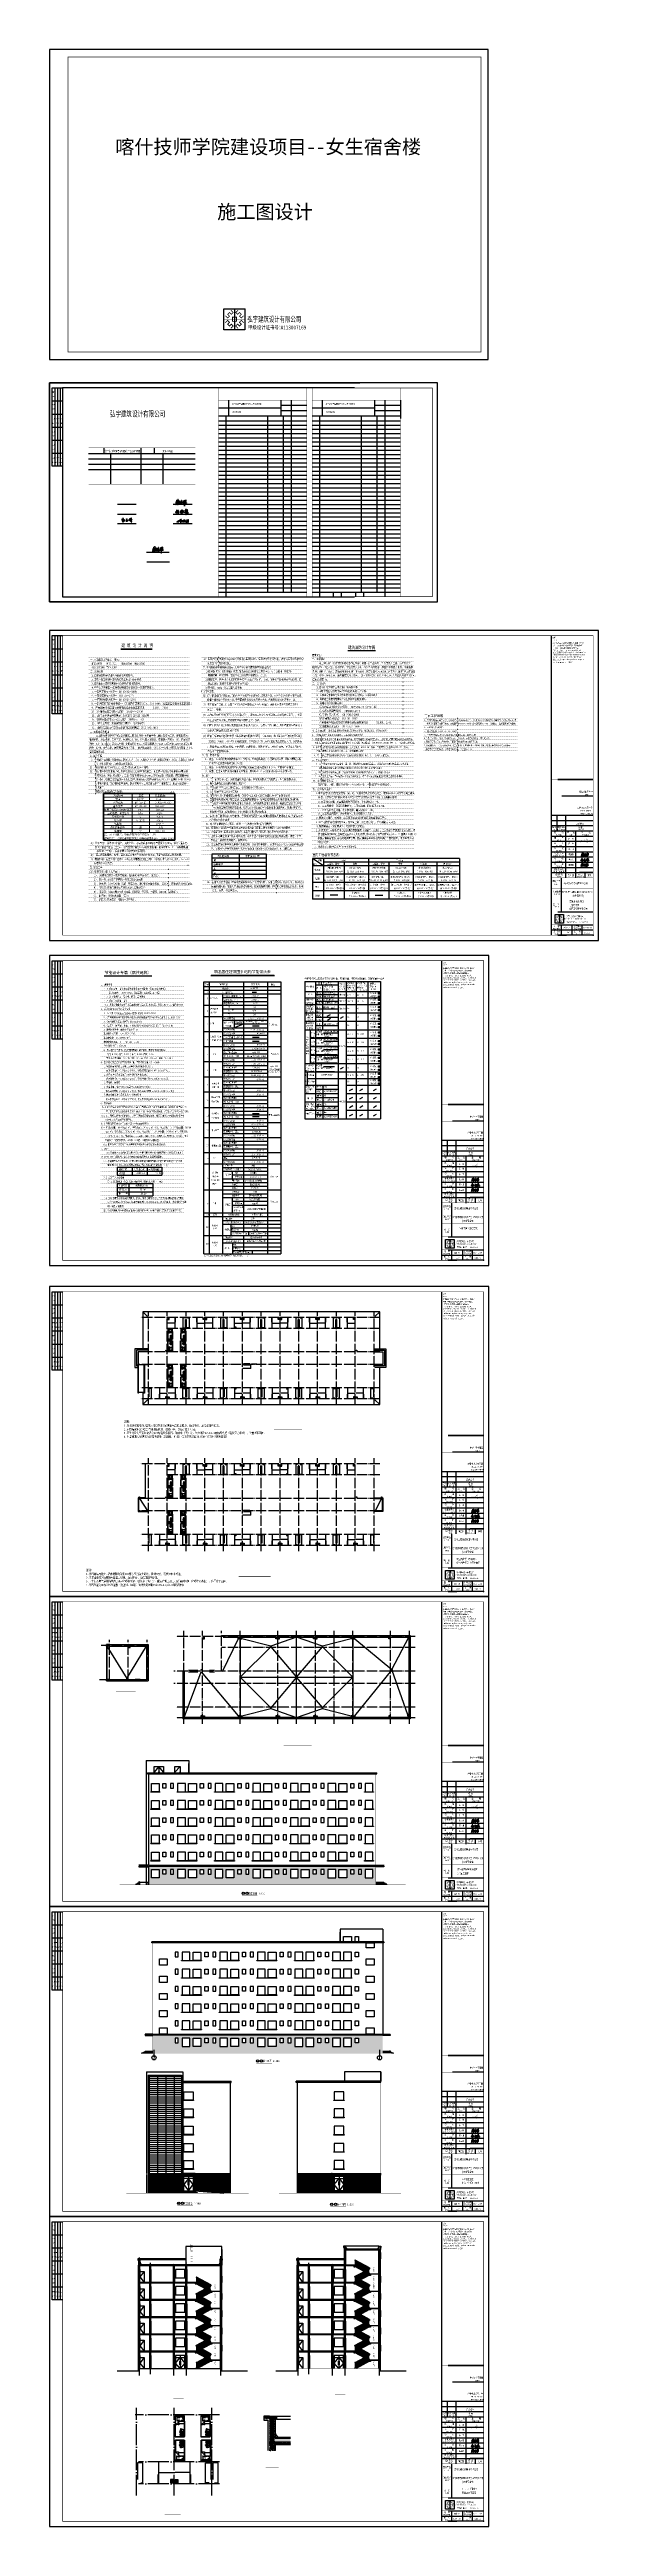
# Model space of a CAD drawing. Extents: x 30064 to 135164, y 17999 to 492668.
import ezdxf
from ezdxf.enums import TextEntityAlignment as Align

# ---------------------------------------------------------------- set-up
doc = ezdxf.new("R2010")
doc.units = 0
doc.header["$LTSCALE"] = 1000
doc.header["$MEASUREMENT"] = 0
doc.linetypes.add('DOT2', pattern=[0.125, 0, -0.125])
doc.linetypes.add('DOTE', pattern=[2.42, 2, -0.2, 0.02, -0.2])
for name, color, linetype in [('1', 7, 'Continuous'), ('_TCH_MASK', 7, 'Continuous'), ('AXIS', 3, 'Continuous'), ('AXIS_TEXT', 7, 'Continuous'), ('DIM_SYMB', 3, 'Continuous'), ('DOTE', 1, 'DOTE'), ('GROUND', 2, 'Continuous'), ('LVTRY', 6, 'Continuous'), ('PUB_DIM', 3, 'Continuous'), ('PUB_TEXT', 7, 'Continuous'), ('PUB_TITLE', 7, 'Continuous'), ('S_E_STAIR', 4, 'Continuous'), ('S_STAIR', 2, 'Continuous'), ('SURFACE', 6, 'Continuous'), ('TK', 126, 'Continuous'), ('TWT_TITLE', 7, 'Continuous'), ('WALL', 2, 'Continuous'), ('WINDOW', 4, 'Continuous'), ('家具', 8, 'Continuous'), ('布置', 165, 'Continuous'), ('文字', 43, 'Continuous'), ('文字和字符', 7, 'Continuous'), ('看线', 3, 'Continuous'), ('立面', 43, 'Continuous')]:
    doc.layers.add(name, color=color, linetype=linetype)
doc.layers.add('PUB_WINDW', color=7, linetype='Continuous', plot=False)
doc.layers.add('粗线', color=5, linetype='Continuous', lineweight=70)
doc.layers.add('细线', color=2, linetype='Continuous', lineweight=13)
doc.styles.add('-宋体', font='', dxfattribs={"width": 0.8})
doc.styles.add('-黑体', font='simhei.ttf', dxfattribs={"width": 1.2})
doc.styles.add('_TCH_AXIS', font='COMPLEX', dxfattribs={"bigfont": 'GBCBIG'})
doc.styles.add('_TCH_DYN', font='')
doc.styles.add('_TEL_DIM', font='simhei.ttf', dxfattribs={"width": 0.8, "height": 3.5})
doc.styles.add('COMPLEX', font='COMPLEX')
doc.styles.add('DDD', font='simhei.ttf', dxfattribs={"width": 0.8, "height": 1500})
doc.styles.add('DIM_FONT', font='simplex_.ttf', dxfattribs={"width": 0.7, "bigfont": 'GBCBIG'})
doc.styles.add('FSZ', font='')
doc.styles.get("Standard").update_dxf_attribs({"font": 'gbenor.shx', "bigfont": 'gbcbig.shx'})
doc.styles.add('STYLE3', font='', dxfattribs={"width": 0.7})
doc.styles.add('WMF-宋体0', font='')
doc.styles.add('仿宋', font='')
doc.styles.get('-宋体').set_extended_font_data('SimSun')
doc.styles.get('_TCH_DYN').set_extended_font_data('SimSun')
doc.styles.get('FSZ').set_extended_font_data('SimSun')
doc.styles.get('STYLE3').set_extended_font_data('SimSun')
doc.styles.get('WMF-宋体0').set_extended_font_data('SimSun')
doc.styles.get('仿宋').set_extended_font_data('SimSun')
pattern_1 = [(0, (0, 0), (0, 242.6208), []), (90, (0, 0), (-242.6208, 242.6208), [242.6208, -242.6208])]
pattern_2 = [(0, (0, 1926.86), (0, 242.6208), []), (90, (0, 1926.86), (-242.6208, 242.6208), [242.6208, -242.6208])]
pattern_3 = [(45, (-999282.445, -241656.83), (-44.194174, 44.194174), []), (50, (-999282.45, -241656.83), (179.315046, -15.688034), [18.75, -206.25]), (355, (-999282.45, -241656.83), (-34.687833, 188.048033), [15, -165]), (100.4514, (-999267.5, -241658.14), (144.627345, 172.359886), [15.935047, -175.285528]), (46.1842, (-999282.45, -241606.83), (266.81026, -41.379754), [28.125, -309.375]), (96.6356, (-999260.2, -241610.28), (233.665676, 243.52947), [23.90257, -262.92825]), (351.1842, (-999282.45, -241606.83), (233.665486, 243.52965), [22.5, -247.5]), (21, (-999257.45, -241619.33), (149.226763, -100.654723), [18.75, -206.25]), (326, (-999257.45, -241619.33), (60.828833, 181.28751), [15, -165]), (71.4514, (-999245.01, -241627.72), (210.055657, 80.632624), [15.935047, -175.285528]), (37.5, (-999282.445, -241656.83), (3.039964, 83.2234635), [0, -163, 0, -167.5, 0, -165.625]), (7.5, (-999282.445, -241656.83), (65.767384, 98.602928), [0, -95.5, 0, -159.25, 0, -63.125]), (327.5, (-999338.195, -241656.83), (133.455609, -5.638718), [0, -62.5, 0, -195, 0, -258.75]), (317.5, (-999363.2, -241656.83), (145.796542, 25.026246), [0, -81.25, 0, -129.5, 0, -183.75])]

# ---------------------------------------------------------------- blocks, each defined once
blk = doc.blocks.new('364535463')
at = {"layer": '布置'}
blk.add_lwpolyline([(150, -250), (150, 0), (-150, 0), (-150, -250)], close=True, dxfattribs=at)
blk.add_lwpolyline([(100, -220), (120, -220), (120, -30), (-120, -30), (-120, -220), (-100, -220, -1)], format="xyb", close=True, dxfattribs=at)
blk.add_lwpolyline([(-70, -220), (70, -220)], dxfattribs=at)
blk.add_arc((0, -220), 70, 0, 180, dxfattribs=at)
blk = doc.blocks.new('M_C55HKH')
for p, q in [((0, -52), (900, -52)), ((26, -509), (26, -1968)), ((503, -489), (46, -489)), ((46, -761), (564, -761)), ((46, -1988), (852, -1988)), ((163, -1664), (89, -1649)), ((146, -1456), (100, -1409)), ((211, -1478), (146, -1456)), ((154, -1766), (147, -1841)), ((196, -1718), (154, -1766)), ((249, -1682), (175, -1667)), ((249, -1682), (196, -1718)), ((278, -1459), (211, -1478)), ((219, -1643), (211, -1652)), ((251, -1606), (219, -1643)), ((266, -1787), (243, -1892)), ((249, -1682), (286, -1639)), ((249, -1682), (266, -1787)), ((292, -1700), (249, -1682)), ((278, -1459), (251, -1606)), ((278, -1459), (305, -1407)), ((278, -1459), (357, -1410)), ((317, -1498), (278, -1459)), ((286, -1639), (333, -1628)), ((391, -1769), (292, -1700)), ((299, -1273), (295, -1270)), ((307, -1352), (299, -1273)), ((305, -1407), (307, -1352)), ((412, -1527), (317, -1498)), ((333, -1628), (405, -1618)), ((357, -1410), (393, -1337)), ((469, -1839), (391, -1769)), ((393, -1337), (392, -1318)), ((495, -1523), (412, -1527)), ((503, -489), (872, -858)), ((872, -1968), (872, -858))]:
    blk.add_line(p, q)
blk.add_lwpolyline([(0, -2000), (0, 0), (900, 0), (900, -2000)], close=True)
for points in [[(400, -1581, 0.0256264), (402, -1591, 0.0108003), (426, -1697, 0.0045599), (445, -1769, 0.0112502), (454, -1797, 0.069394), (462, -1813, -0.0797563), (468, -1827, -0.1063995), (469, -1839, -0.3286421), (466, -1842, -0.2995468), (461, -1840, 0.1899166), (454, -1835, 0.0335175), (446, -1833, 0.0756271), (442, -1833, 0.0534886), (436, -1835, 0.0178379), (418, -1843, 0.0383936), (397, -1855, -0.0595291), (384, -1862, -0.0359426), (362, -1869, -0.011245), (291, -1884, -0.0062027), (259, -1889, 0.0107832), (241, -1893, 0.0194848), (230, -1895, 0.0050616), (188, -1908, 0.1013919), (167, -1919, -0.223768), (156, -1922, -0.2555795), (153, -1920, -0.0815627), (150, -1907, -0.0718052), (151, -1893, 0.0699853), (152, -1879, 0.0354599), (145, -1831, 0.0294323), (130, -1774, 0.0015539), (121, -1746, -0.00152), (112, -1718, -0.0047351), (102, -1689, 0.0038205), (91, -1653, 0.2960011), (66, -1634, -0.6497743), (61, -1616, -0.0231899), (65, -1613, 0.0288001), (68, -1610, 0.0057267), (73, -1605, -0.0043581), (80, -1599, -0.027528), (94, -1586, -0.0462142), (104, -1580, -0.1941211), (117, -1579, 0.1337189), (137, -1580, 0.0057791), (155, -1575, 0.0088818)], [(135, -134, -0.2633679), (107, -115, -0.494818), (116, -96, -0.0492247), (134, -94, -0.0368308), (158, -96, -0.0318927), (196, -104, 0.035782), (230, -111, 0.0329413), (319, -117, 0.0265645), (430, -111, 0.0179054), (468, -106, -0.0333975), (488, -104, -0.0320396), (525, -104, 0.018442), (590, -107, 0.0108373), (654, -107, 0.0146239), (702, -104, 0.1112494), (725, -96, -0.1537083), (742, -92, -0.0764444), (749, -94, -0.2155123), (751, -96, -0.5858582), (748, -99, 0.3634893), (744, -102, 0.1917163), (743, -113, -0.1296753), (745, -130, -0.0173502), (742, -147, 0.0193256), (740, -162, 0.0188175), (733, -230, 0.0218281), (732, -289, 0.0062042), (734, -323, 0.0019631), (740, -430, 0.0283408), (744, -466, -0.1170135), (744, -475, -0.36606), (742, -476, -0.0397304), (728, -473, -0.0483088), (715, -468, 0.0629807), (704, -464, 0.0405796), (681, -461, 0.0143451), (614, -458, 0.0054844), (488, -459, 0.0071527), (392, -462, 0.0087616), (350, -465, -0.0081531), (304, -468, -0.06251), (247, -463, 0.0786693), (201, -461, 0.0478251), (179, -466, -0.034494), (148, -473, -0.0235714), (123, -476, -0.5102285), (122, -475), (129, -445), (150, -363, 0.0730409), (152, -343, 0.0233051), (146, -282, 0.0182989), (142, -259, -0.0109699), (135, -221, -0.0422812), (132, -187, -0.0272005), (135, -133)], [(133, -150, -0.0536899), (148, -163, -0.0703117), (156, -175, -0.0154482), (159, -183, -0.0132436), (163, -194, -0.0821267), (166, -212, -0.0641637), (163, -235)], [(135, -134, -0.0773794), (170, -159, -0.0773794), (195, -194, -0.0475255), (205, -218, -0.0475255), (210, -244)], [(225, -460, 0.0097295), (253, -451, 0.0097295), (280, -441, 0.0079705), (301, -432, 0.0079705), (323, -423)], [(695, -462, 0.0161078), (656, -436, 0.0245988), (629, -421, 0.0094772), (580, -397, 0.0159373), (550, -385, 0.0725209), (534, -381, 0.0333393), (498, -381)], [(503, -489, -0.0852718), (566, -599, -0.1240445), (575, -686), (562, -782), (563, -854)], [(609, -107, 0.0278422), (585, -118, 0.048685), (573, -126, 0.0236665), (545, -150, 0.0312234), (526, -171, 0.046801), (521, -179, 0.0231908), (513, -196)], [(563, -854, -0.0273622), (602, -838, -0.0408343), (629, -830, -0.0384412), (717, -821, -0.0765279), (761, -826, -0.1036487), (788, -840, 0.0933979), (818, -857, 0.0727268), (841, -861, 0.0523149), (872, -858)], [(691, -102, 0.0881531), (656, -105, 0.0881531), (625, -120, 0.0775471), (604, -142, 0.0775471), (590, -169)]]:
    blk.add_lwpolyline(points, format="xyb")
blk.add_lwpolyline([(345, -1251, 0.1013919), (366, -1238, -0.223768), (377, -1234, -0.2555795), (380, -1236, -0.0815627), (384, -1249, -0.0718052), (384, -1263, 0.0699853), (384, -1277, 0.0354599), (394, -1324, 0.0294323), (414, -1380, 0.0015539), (425, -1407, -0.00152), (437, -1434, -0.0047351), (448, -1462, 0.0038205), (462, -1497, 0.2960011), (488, -1515, -0.6497743), (495, -1532, -0.0231899), (491, -1536, 0.0288001), (488, -1539, 0.0057267), (484, -1544, -0.0043581), (478, -1551, -0.027528), (464, -1564, -0.0462142), (455, -1571, -0.1941211), (442, -1573, 0.1337189), (422, -1574, 0.011505), (387, -1586, 0.0088818), (343, -1604, 0.0124257), (286, -1629, -0.0336124), (264, -1637), (218, -1652), (182, -1663, 0.2243411), (170, -1674, -0.7227715), (163, -1673, -0.103513), (163, -1670, 0.0534647), (163, -1664, 0.0301093), (161, -1646, -0.0314365), (159, -1628, -0.05324), (160, -1616, 0.0551795), (161, -1604, 0.056271), (157, -1583, 0.0108003), (124, -1480, 0.0045599), (100, -1409, 0.0112502), (89, -1381, 0.069394), (80, -1366, -0.0797563), (73, -1353, -0.1063995), (71, -1341, -0.3286421), (74, -1338, -0.2995468), (79, -1340, 0.1899166), (86, -1344, 0.0335175), (94, -1345, 0.0756271), (98, -1345, 0.0534886), (104, -1343, 0.0178379), (122, -1333, 0.0383936), (141, -1319, -0.0595291), (154, -1311, -0.0359426), (175, -1303, -0.011245), (245, -1283, -0.0062027), (276, -1275, 0.0107832), (295, -1270, 0.0194848), (305, -1266, 0.0050616)], format="xyb", close=True)
for centre, start, end in [((46, -509), 90, 180), ((46, -741), 180, 270), ((46, -1968), 180, 270), ((852, -1968), 270, 0)]:
    blk.add_arc(centre, 20, start, end)
at = {"style": 'DIM_FONT', "width": 0.8, "flags": 9}
for tag in ['XSIZE', 'YSIZE']:
    blk.add_attdef(tag, (0, 0), '', height=0.5, dxfattribs=at)
blk = doc.blocks.new('logo')
at = {"color": 6}
blk.add_line((1004, 2011), (1004, 0), dxfattribs=at)
at = {"color": 6, "const_width": 74.6}
for points in [[(0, 2011), (2008, 2011), (2008, 0), (0, 0)], [(809, 1198), (1199, 1198), (1199, 813), (809, 813)]]:
    blk.add_lwpolyline(points, close=True, dxfattribs=at)
at = {"color": 6}
for points, const_width in [([(0, 1006), (2008, 1006)], 15.2), ([(660, 1874), (883, 1654), (704, 1475), (526, 1653), (350, 1477), (528, 1299), (350, 1120), (129, 1340)], 74.6), ([(660, 137), (883, 357), (704, 536), (526, 358), (350, 534), (528, 712), (350, 891), (129, 671)], 74.6), ([(1004, 2011), (1004, 0)], 15.2), ([(1348, 1874), (1125, 1654), (1304, 1475), (1482, 1653), (1658, 1477), (1480, 1299), (1659, 1120), (1879, 1340)], 74.6), ([(1348, 137), (1125, 357), (1304, 536), (1482, 358), (1658, 534), (1480, 712), (1659, 891), (1879, 671)], 74.6)]:
    blk.add_lwpolyline(points, dxfattribs=dict(at, const_width=const_width))
blk.add_lwpolyline([(0, 2011), (2008, 2011), (2008, 0), (0, 0)], close=True, dxfattribs=at)
blk = doc.blocks.new('3867345345354354')
at = {"elevation": 0}
for points in [[(-1137, -857), (-1137, -1657)], [(-1037, -657), (313, -657)], [(1863, -657), (513, -657)], [(1963, -857), (1963, -1657)]]:
    blk.add_lwpolyline(points, dxfattribs=at)
at = {"layer": 'DOTE'}
for p, q in [((4743, 4843, 0), (-3309, 4843, 0)), ((-3187, -2879, 0), (-3187, 5526, 0)), ((413, -2879, 0), (413, 5526, 0)), ((4013, -2879, 0), (4013, 5526, 0)), ((4743, 343, 0), (-2989, 343, 0)), ((-1087, 343, 0), (-1087, -1757, 0)), ((1913, 343, 0), (1913, -1757, 0)), ((4743, -1757, 0), (-2989, -1757, 0))]:
    blk.add_line(p, q, dxfattribs=at)
at = {"layer": 'LVTRY', "elevation": 0}
for points in [[(-2787, -1657), (-2587, -1657), (-2587, 243), (-3087, 243), (-3087, -1357)], [(3763, -1657), (3413, -1657), (3413, 243), (3913, 243), (3913, -1357)], [(4263, -1657), (4613, -1657), (4613, 243), (4113, 243), (4113, -1357)]]:
    blk.add_lwpolyline(points, dxfattribs=at)
at = {"rotation": 270}
blk.add_blockref('364535463', (313, -1507, 0), dxfattribs=at)
at = {"xscale": -1, "rotation": 90}
blk.add_blockref('364535463', (513, -1507, 0), dxfattribs=at)
at = {"layer": '家具', "xscale": -1}
for p in [(1413, 4743, 0), (3873, 4743, 0)]:
    blk.add_blockref('M_C55HKH', p, dxfattribs=at)
at = {"layer": '家具', "rotation": 180}
for p in [(1413, 443, 0), (3913, 443, 0)]:
    blk.add_blockref('M_C55HKH', p, dxfattribs=at)
blk = doc.blocks.new('387354345354')
h = blk.add_hatch()
h.set_pattern_fill('HONEY', color=6, scale=10)
h.set_pattern_definition([(0, (-999282.445, -241656.829), (23.8125, 13.74815), [15.875, -31.75]), (120, (-999282.445, -241656.829), (-23.81249716, 13.74815493), [15.875, -31.75]), (60, (-999282.445, -241656.829), (2.84e-06, 27.49630493), [-31.75, 15.875])])
h.paths.add_polyline_path([(-350, -600), (-270, -600), (-270, 940), (-520, 940), (-520, 1020), (30, 1020), (30, 940), (-30, 940), (-30, -180), (729, -180), (780, -171), (728, -152), (728, 0), (0, 0), (0, 910), (60, 910), (60, 1050), (-550, 1050), (-550, 850), (-350, 850)])
h = blk.add_hatch()
h.set_pattern_fill('钢筋混凝土', color=256, scale=25)
h.set_pattern_definition(pattern_3)
h.paths.add_polyline_path([(-30, 940), (30, 940), (30, 1020), (-170, 1020), (-170, 940)])
h.paths.add_polyline_path([(-170, 940), (-170, 1020), (-270, 1020), (-520, 1020), (-520, 940), (-270, 940)])
h = blk.add_hatch()
h.set_pattern_fill('ANSI31', color=256, scale=25)
h.set_pattern_definition([(45, (-999282.445, -241656.83), (-28.0633004, 28.0633004), [])])
h.paths.add_polyline_path([(-30, 140), (-170, 140), (-170, -180), (-30, -180)])
h.paths.add_polyline_path([(-170, 140), (-270, 140), (-270, -180), (-170, -180)])
h.paths.add_polyline_path([(-30, 940), (-170, 940), (-170, 140), (-30, 140)])
h.paths.add_polyline_path([(-170, 940), (-270, 940), (-270, 140), (-170, 140)])
h = blk.add_hatch()
h.set_pattern_fill('钢筋混凝土', color=256, scale=25)
h.set_pattern_definition(pattern_3)
h.paths.add_polyline_path([(-30, 140), (-30, 220)])
h.paths.add_polyline_path([(-170, 140), (-170, 220)])
h.paths.add_polyline_path([(-170, -600), (-20, -600), (-20, -280), (728, -280), (728, -209), (675, -189), (729, -180), (-170, -180)])
h.paths.add_polyline_path([(-270, -600), (-170, -600), (-170, -180), (-270, -180)])
h = blk.add_hatch()
h.set_pattern_fill('HONEY', color=6, scale=10)
h.set_pattern_definition([(0, (-142117.055, -74635.188), (23.8125, 13.74815), [15.875, -31.75]), (120, (-142117.055, -74635.188), (-23.8124972, 13.7481549), [15.875, -31.75]), (60, (-142117.055, -74635.188), (2.8e-06, 27.4963049), [-31.75, 15.875])])
h.paths.add_polyline_path([(-20, -600), (10, -600), (10, -310), (728, -310), (728, -280), (-20, -280)])
at = {"color": 6}
for points in [[(-270, 1050), (-550, 1050), (-550, 850), (-350, 850)], [(-350, 1050), (-30, 1050), (60, 1050), (60, 910), (0, 910), (0, 0)], [(-350, 850), (-350, 250)], [(-350, 250), (-350, -600)], [(10, -600), (10, -310), (728, -310)]]:
    blk.add_lwpolyline(points, dxfattribs=at)
at = {"const_width": 10}
for points in [[(-270, 1020), (-520, 1020), (-520, 940), (-270, 940)], [(-270, 1020), (-270, 1020), (30, 1020), (30, 940), (-30, 940), (-30, -180), (728, -180)], [(-270, 940), (-270, 220), (-270, 220), (-270, 140), (-270, 140), (-270, -600)], [(728, -280), (-20, -280), (-20, -600)], [(-20, -600), (-20, -280), (728, -280)]]:
    blk.add_lwpolyline(points, dxfattribs=at)
for points in [[(-30, 940), (-270, 940)], [(0, 40), (728, 40)], [(0, 20), (728, 20)], [(60, 1050), (728, 1050)], [(60, 910), (728, 910)], [(-270, -180), (728, -180)], [(-20, -280), (-20, -600)], [(-20, -280), (728, -280)]]:
    blk.add_lwpolyline(points)
at = {"color": 6}
blk.add_arc((286, 294), 288, 185.34743, 241.82899, dxfattribs=at)
at = {"layer": 'DOTE'}
blk.add_lwpolyline([(-170, 1020), (-170, -600)], dxfattribs=at)
at = {"layer": '立面', "color": 6}
blk.add_lwpolyline([(0, 0), (728, 0)], dxfattribs=at)
blk = doc.blocks.new('_AXISO')
blk.add_circle((0, 0), 0.5)
at = {"layer": 'AXIS_TEXT', "style": 'COMPLEX', "width": 1.041667}
blk.add_attdef('A', text='', height=0.56, dxfattribs=at).set_placement((-0.25, -0.28), (0.25, -0.28), align=Align.FIT)
blk = doc.blocks.new('$LinePat$保温层')
at = {"color": 0}
for p, q in [((24, -24), (24, -56)), ((72, -56), (72, -24))]:
    blk.add_line(p, q, dxfattribs=at)
for centre, start, end in [((96, -24), 90, 180), ((0, -24), 0, 90), ((48, -56), 180, 0)]:
    blk.add_arc(centre, 24, start, end, dxfattribs=at)
blk = doc.blocks.new('田琳')
at = {"const_width": 20}
for points in [[(37074, 43541), (37392, 43371), (37434, 43661), (37646, 43908), (37893, 43957), (37999, 43894), (38020, 43731), (37921, 43590), (37801, 43527), (37709, 43555), (37858, 43668), (37801, 43724), (37618, 43682), (37582, 43590), (37681, 43463), (37758, 43465), (38199, 43741), (38446, 43833), (38404, 44009), (38329, 43797), (38241, 43806), (38370, 43670), (38453, 43638), (38446, 43833)], [(38170, 43531), (38717, 43893), (38612, 43976), (38783, 44086), (38857, 44142), (38691, 44234), (38791, 43477), (38682, 43556), (38559, 43578), (38445, 43547), (39146, 43985), (39054, 44169), (38918, 44287), (39041, 43552), (39067, 43259), (38988, 43245), (38660, 43333), (39372, 43699), (40071, 43934), (40071, 43934), (40359, 43926)]]:
    blk.add_lwpolyline(points, dxfattribs=at)
blk = doc.blocks.new('$titleblk$00000094')
for p, q in [((-150, 20), (0, 20)), ((-150, 0), (-150, 20)), ((0, 15), (-150, 15)), ((0, 10), (-150, 10)), ((0, 5), (-150, 5)), ((-125, 20), (-125, 0)), ((-100, 20), (-100, 0)), ((-75, 20), (-75, 0)), ((-50, 20), (-50, 0)), ((-25, 20), (-25, 0)), ((0, 20), (0, 0))]:
    blk.add_line(p, q)
at = {"width": 0.8}
for s, p in [(' 专   业', (-145.9, 16)), ('建   筑', (-144.2, 11)), ('结   构', (-144.2, 6)), ('水   道', (-144.2, 1)), (' 姓   名', (-120.9, 16)), (' 日   期', (-95.9, 16)), (' 专   业', (-70.9, 16)), ('弱   电', (-69.2, 0.7)), ('暖   通', (-69.2, 11)), ('电   气', (-69.2, 6)), (' 姓   名', (-43.8, 16)), (' 日   期', (-19.6, 16))]:
    blk.add_text(s, height=3.5, rotation=0, dxfattribs=at).set_placement(p)

msp = doc.modelspace()

# ---------------------------------------------------------------- hatches: boundary and pattern name
h = msp.add_hatch(color=6)
h.paths.add_polyline_path([(54777, 403964), (54768, 403970), (54771, 404202), (54767, 404212), (54764, 404281), (54739, 404306), (54732, 404314), (54679, 404314), (54660, 404303), (54613, 404280), (54590, 404274), (54551, 404252), (54503, 404229), (54461, 404204), (54399, 404171), (54372, 404158), (54352, 404142), (54329, 404118), (54327, 404111), (54310, 404111), (54309, 404122), (54323, 404135), (54340, 404155), (54354, 404178), (54377, 404218), (54407, 404274), (54439, 404350), (54461, 404410), (54460, 404450), (54426, 404450), (54418, 404433), (54412, 404375), (54402, 404344), (54388, 404307), (54356, 404247), (54341, 404218), (54328, 404186), (54322, 404173), (54291, 404143), (54287, 404129), (54275, 404128), (54265, 404102), (54260, 404088), (54246, 404068), (54241, 404053), (54220, 404036), (54208, 404036), (54199, 404024), (54197, 403982), (54212, 403969), (54225, 403964), (54234, 403959), (54241, 403948), (54244, 403938), (54260, 403924), (54263, 403912), (54312, 403868), (54328, 403863), (54335, 403851), (54344, 403851), (54348, 403863), (54363, 403866), (54373, 403878), (54381, 403883), (54379, 403898), (54371, 403907), (54348, 403909), (54343, 403900), (54330, 403898), (54325, 403907), (54312, 403916), (54305, 403931), (54299, 403944), (54255, 403987), (54238, 403988), (54237, 404004), (54268, 404032), (54270, 404048), (54283, 404055), (54285, 404070), (54287, 404082), (54295, 404085), (54296, 404070), (54324, 404069), (54336, 404081), (54336, 404091), (54344, 404092), (54361, 404108), (54366, 404116), (54374, 404116), (54385, 404124), (54404, 404130), (54430, 404144), (54471, 404167), (54501, 404184), (54550, 404206), (54584, 404222), (54628, 404241), (54666, 404255), (54675, 404261), (54711, 404263), (54716, 404257), (54721, 404254), (54718, 404075), (54726, 404059), (54728, 403808), (54728, 403802), (54712, 403803), (54705, 403793), (54693, 403792), (54690, 403802), (54664, 403813), (54637, 403821), (54624, 403828), (54608, 403835), (54599, 403838), (54594, 403833), (54587, 403829), (54588, 403807), (54598, 403806), (54613, 403795), (54642, 403777), (54674, 403763), (54687, 403755), (54688, 403753), (54714, 403753), (54740, 403762), (54759, 403771), (54773, 403782), (54775, 403794)])
h.paths.add_polyline_path([(54544, 403925), (54557, 403928), (54574, 403947), (54587, 403948), (54598, 403964), (54606, 403963), (54614, 403972), (54655, 403972), (54656, 403976), (54663, 403979), (54663, 404005), (54660, 404011), (54620, 404011), (54618, 404001), (54613, 404001), (54612, 404008), (54603, 404013), (54603, 404023), (54614, 404028), (54612, 404061), (54606, 404070), (54602, 404077), (54586, 404092), (54584, 404101), (54537, 404101), (54526, 404091), (54527, 404079), (54521, 404078), (54512, 404076), (54503, 404068), (54500, 404053), (54473, 404029), (54475, 404002), (54470, 404002), (54464, 404011), (54430, 404008), (54429, 403980), (54454, 403957), (54466, 403957), (54466, 403948), (54489, 403947), (54495, 403960), (54503, 403956), (54506, 403951), (54500, 403947), (54496, 403936), (54490, 403931), (54492, 403911), (54498, 403907), (54499, 403897), (54509, 403897), (54510, 403892), (54517, 403888), (54521, 403895), (54523, 403897), (54533, 403903), (54540, 403914), (54540, 403922)], flags=16)
h.paths.add_polyline_path([(54520, 403956), (54511, 403955), (54505, 403961), (54499, 403970), (54494, 403980), (54499, 403990), (54505, 403988), (54509, 404008), (54517, 404023), (54523, 404034), (54540, 404055), (54570, 404060), (54572, 403999), (54564, 403994), (54566, 403981), (54556, 403980), (54550, 403973), (54538, 403972), (54536, 403963), (54524, 403964)], flags=0)
h.paths.add_polyline_path([(55532, 403913), (55545, 403913), (55568, 403926), (55584, 403936), (55600, 403944), (55618, 403966), (55629, 403968), (55666, 403990), (55694, 404007), (55730, 404030), (55748, 404048), (55768, 404053), (55785, 404063), (55793, 404072), (55799, 404080), (55797, 404091), (55790, 404093), (55788, 404100), (55760, 404099), (55749, 404090), (55728, 404080), (55708, 404058), (55684, 404049), (55667, 404042), (55637, 404015), (55622, 404000), (55594, 403989), (55568, 403979), (55541, 403962), (55525, 403957), (55524, 403950), (55512, 403950), (55509, 403961), (55519, 403965), (55522, 404002), (55530, 404025), (55535, 404041), (55564, 404063), (55597, 404080), (55630, 404093), (55651, 404117), (55651, 404138), (55644, 404146), (55608, 404128), (55605, 404113), (55586, 404105), (55576, 404098), (55573, 404093), (55555, 404089), (55554, 404098), (55547, 404098), (55547, 404114), (55558, 404125), (55569, 404125), (55579, 404131), (55597, 404139), (55609, 404148), (55617, 404164), (55617, 404204), (55602, 404211), (55591, 404218), (55593, 404233), (55599, 404237), (55606, 404237), (55613, 404246), (55624, 404251), (55632, 404255), (55642, 404268), (55642, 404278), (55653, 404282), (55653, 404302), (55652, 404309), (55642, 404309), (55634, 404301), (55622, 404290), (55608, 404275), (55596, 404263), (55583, 404250), (55577, 404245), (55577, 404241), (55570, 404241), (55565, 404239), (55564, 404232), (55554, 404232), (55555, 404247), (55561, 404252), (55562, 404271), (55571, 404275), (55570, 404288), (55575, 404288), (55577, 404313), (55570, 404317), (55567, 404340), (55560, 404340), (55560, 404359), (55555, 404365), (55555, 404379), (55537, 404381), (55536, 404372), (55526, 404368), (55527, 404204), (55511, 404204), (55511, 404197), (55495, 404196), (55495, 404201), (55490, 404204), (55488, 404223), (55481, 404228), (55482, 404254), (55475, 404258), (55473, 404270), (55449, 404296), (55434, 404299), (55433, 404280), (55424, 404275), (55424, 404262), (55417, 404249), (55396, 404234), (55396, 404225), (55396, 404222), (55385, 404202), (55368, 404179), (55352, 404158), (55338, 404123), (55318, 404085), (55296, 404038), (55266, 403993), (55248, 403967), (55229, 403931), (55224, 403918), (55197, 403898), (55185, 403890), (55182, 403894), (55174, 403906), (55174, 403920), (55162, 403923), (55145, 403917), (55135, 403904), (55135, 403875), (55147, 403864), (55160, 403852), (55174, 403848), (55174, 403841), (55203, 403843), (55212, 403850), (55235, 403875), (55245, 403886), (55255, 403910), (55261, 403927), (55278, 403953), (55284, 403969), (55290, 403982), (55299, 403992), (55306, 403996), (55312, 403996), (55309, 403941), (55318, 403931), (55357, 403890), (55369, 403888), (55371, 403883), (55392, 403883), (55396, 403877), (55457, 403876), (55466, 403882), (55478, 403882), (55504, 403898), (55524, 403908)])
h.paths.add_polyline_path([(55485, 403929), (55475, 403926), (55471, 403916), (55461, 403918), (55457, 403912), (55392, 403910), (55389, 403918), (55370, 403917), (55365, 403924), (55354, 403935), (55345, 403940), (55344, 403961), (55334, 403964), (55337, 404011), (55331, 404017), (55330, 404033), (55338, 404043), (55349, 404071), (55358, 404094), (55378, 404129), (55398, 404164), (55422, 404206), (55427, 404225), (55430, 404239), (55453, 404238), (55462, 404225), (55463, 404207), (55472, 404193), (55476, 404187), (55476, 404153), (55459, 404137), (55445, 404138), (55426, 404113), (55413, 404114), (55409, 404098), (55396, 404090), (55383, 404083), (55375, 404069), (55375, 404060), (55368, 404061), (55372, 404045), (55378, 404041), (55386, 404043), (55391, 404049), (55405, 404048), (55420, 404059), (55438, 404069), (55454, 404077), (55473, 404090), (55483, 404101), (55507, 404101), (55513, 404095), (55513, 404078), (55498, 404070), (55484, 404055), (55476, 404046), (55471, 404039), (55459, 404040), (55447, 404032), (55420, 404023), (55413, 404017), (55394, 404000), (55389, 403991), (55389, 403964), (55404, 403958), (55425, 403963), (55440, 403976), (55456, 403984), (55464, 403996), (55471, 404006), (55476, 404011), (55482, 404010)], flags=16)
h.paths.add_polyline_path([(55482, 404114), (55473, 404114), (55472, 404122), (55477, 404127), (55485, 404135), (55491, 404140), (55493, 404156), (55513, 404154), (55515, 404138), (55507, 404134), (55507, 404130), (55500, 404127), (55498, 404121), (55483, 404121)], flags=16)
h.paths.add_polyline_path([(55561, 404149), (55560, 404160), (55554, 404160), (55554, 404192), (55560, 404193), (55563, 404199), (55580, 404199), (55581, 404184), (55588, 404182), (55586, 404173), (55580, 404170), (55582, 404149)], flags=16)
h.paths.add_polyline_path([(55175, 403973), (55191, 403986), (55202, 403987), (55217, 404004), (55227, 404004), (55236, 404019), (55245, 404020), (55255, 404035), (55255, 404041), (55264, 404041), (55262, 404058), (55254, 404063), (55247, 404064), (55239, 404071), (55228, 404066), (55220, 404052), (55204, 404037), (55198, 404030), (55189, 404033), (55186, 404025), (55178, 404015), (55170, 404015), (55163, 404010), (55156, 404010), (55149, 404013), (55160, 404024), (55177, 404043), (55181, 404052), (55190, 404057), (55202, 404069), (55207, 404079), (55216, 404085), (55220, 404100), (55232, 404111), (55234, 404121), (55243, 404128), (55253, 404139), (55256, 404151), (55252, 404156), (55247, 404162), (55229, 404161), (55217, 404151), (55204, 404138), (55191, 404130), (55175, 404123), (55161, 404112), (55156, 404109), (55139, 404105), (55136, 404119), (55170, 404158), (55177, 404168), (55198, 404190), (55206, 404204), (55218, 404227), (55236, 404258), (55248, 404290), (55263, 404305), (55268, 404331), (55299, 404355), (55307, 404361), (55300, 404408), (55271, 404407), (55271, 404391), (55247, 404370), (55241, 404367), (55243, 404339), (55233, 404335), (55233, 404316), (55217, 404298), (55201, 404274), (55188, 404247), (55176, 404222), (55158, 404196), (55139, 404166), (55117, 404137), (55097, 404111), (55093, 404106), (55087, 404090), (55080, 404071), (55070, 404066), (55075, 404031), (55096, 404031), (55108, 404046), (55122, 404063), (55135, 404062), (55139, 404070), (55146, 404070), (55151, 404076), (55165, 404077), (55166, 404067), (55139, 404039), (55139, 404028), (55099, 403994), (55099, 403985), (55082, 403971), (55081, 403959), (55073, 403956), (55074, 403949), (55084, 403943), (55084, 403935), (55096, 403934), (55096, 403928), (55104, 403926), (55109, 403931), (55126, 403936), (55149, 403957), (55161, 403957)])
h.paths.add_polyline_path([(56050, 404050), (56059, 404048), (56060, 404006), (56050, 403998), (56045, 403971), (56043, 403954), (56056, 403948), (56087, 403949), (56098, 403961), (56098, 403973), (56103, 404001), (56112, 404001), (56111, 403949), (56129, 403949), (56149, 403967), (56148, 403980), (56176, 404005), (56179, 404018), (56195, 404028), (56195, 404046), (56203, 404047), (56203, 404003), (56191, 403998), (56191, 403786), (56182, 403781), (56186, 403609), (56177, 403604), (56177, 403572), (56168, 403562), (56168, 403552), (56176, 403548), (56193, 403541), (56205, 403536), (56220, 403543), (56224, 403553), (56224, 403780), (56223, 403807), (56282, 403807), (56306, 403812), (56341, 403825), (56385, 403847), (56411, 403855), (56470, 403868), (56470, 403877), (56607, 403876), (56619, 403865), (56633, 403854), (56670, 403854), (56686, 403868), (56696, 403865), (56697, 403892), (56691, 403898), (56691, 403910), (56676, 403911), (56672, 403905), (56603, 403905), (56600, 403911), (56506, 403910), (56502, 403904), (56444, 403902), (56425, 403897), (56403, 403889), (56381, 403882), (56352, 403873), (56326, 403859), (56305, 403849), (56297, 403842), (56291, 403851), (56281, 403851), (56283, 403860), (56298, 403864), (56326, 403879), (56354, 403894), (56366, 403901), (56397, 403934), (56406, 403935), (56476, 404000), (56476, 404016), (56484, 404018), (56485, 404050), (56491, 404055), (56494, 404097), (56487, 404102), (56486, 404115), (56437, 404114), (56435, 404189), (56472, 404192), (56490, 404198), (56506, 404208), (56514, 404224), (56514, 404233), (56501, 404248), (56482, 404233), (56458, 404233), (56454, 404239), (56447, 404241), (56447, 404264), (56468, 404282), (56470, 404300), (56480, 404304), (56477, 404338), (56468, 404347), (56447, 404345), (56441, 404338), (56425, 404338), (56425, 404346), (56445, 404362), (56456, 404380), (56469, 404400), (56476, 404416), (56477, 404456), (56462, 404473), (56446, 404482), (56405, 404482), (56390, 404466), (56387, 404452), (56380, 404452), (56381, 404437), (56386, 404434), (56387, 404421), (56410, 404422), (56417, 404431), (56419, 404437), (56427, 404437), (56427, 404420), (56419, 404413), (56410, 404390), (56401, 404376), (56387, 404358), (56362, 404331), (56358, 404301), (56368, 404294), (56400, 404294), (56411, 404304), (56409, 404311), (56435, 404311), (56433, 404280), (56416, 404270), (56416, 404255), (56407, 404247), (56404, 404233), (56393, 404233), (56374, 404215), (56361, 404211), (56351, 404203), (56350, 404194), (56334, 404199), (56322, 404190), (56314, 404190), (56304, 404183), (56305, 404144), (56312, 404144), (56313, 404129), (56324, 404134), (56332, 404138), (56343, 404142), (56353, 404147), (56366, 404158), (56385, 404158), (56391, 404154), (56397, 404153), (56397, 404115), (56385, 404113), (56387, 404095), (56381, 404091), (56372, 404086), (56361, 404081), (56347, 404065), (56343, 404048), (56325, 404039), (56325, 404030), (56336, 404028), (56336, 404010), (56347, 403999), (56361, 403989), (56378, 403982), (56391, 403979), (56395, 403969), (56377, 403950), (56371, 403944), (56359, 403944), (56327, 403910), (56316, 403908), (56284, 403889), (56272, 403886), (56253, 403870), (56256, 403858), (56246, 403853), (56243, 403846), (56234, 403847), (56238, 403857), (56232, 403870), (56222, 403877), (56222, 403910), (56231, 403913), (56231, 403998), (56240, 404006), (56240, 404079), (56250, 404086), (56247, 404152), (56257, 404159), (56257, 404222), (56264, 404227), (56263, 404274), (56272, 404286), (56269, 404314), (56278, 404329), (56284, 404386), (56283, 404487), (56290, 404494), (56292, 404505), (56297, 404505), (56299, 404512), (56306, 404512), (56306, 404524), (56292, 404527), (56292, 404536), (56255, 404537), (56255, 404530), (56248, 404530), (56244, 404523), (56242, 404384), (56232, 404320), (56226, 404283), (56226, 404278), (56217, 404228), (56212, 404158), (56206, 404083), (56205, 404076), (56193, 404074), (56191, 404084), (56181, 404084), (56174, 404067), (56168, 404052), (56166, 404045), (56154, 404044), (56153, 404054), (56160, 404055), (56167, 404082), (56171, 404093), (56164, 404100), (56142, 404102), (56132, 404075), (56120, 404059), (56116, 404044), (56112, 404045), (56110, 404032), (56098, 404025), (56098, 404017), (56089, 404016), (56088, 404032), (56095, 404032), (56103, 404069), (56102, 404099), (56065, 404099), (56064, 404134), (56081, 404156), (56087, 404179), (56093, 404208), (56103, 404238), (56104, 404264), (56131, 404272), (56158, 404280), (56177, 404291), (56179, 404325), (56152, 404326), (56146, 404318), (56119, 404318), (56124, 404408), (56131, 404463), (56132, 404494), (56124, 404501), (56124, 404508), (56118, 404509), (56118, 404516), (56098, 404512), (56097, 404505), (56089, 404504), (56089, 404492), (56098, 404483), (56096, 404411), (56088, 404407), (56090, 404298), (56080, 404287), (56061, 404281), (56042, 404271), (56030, 404264), (56017, 404255), (55993, 404250), (55950, 404242), (55928, 404221), (55939, 404202), (55956, 404189), (55975, 404180), (56008, 404205), (56042, 404224), (56053, 404229), (56065, 404245), (56074, 404245), (56075, 404234), (56067, 404232), (56053, 404197), (56039, 404149), (56030, 404120), (56008, 404061), (55984, 404009), (55952, 403947), (55935, 403900), (55937, 403867), (55948, 403864), (55954, 403856), (55966, 403862), (55984, 403887), (55996, 403916), (56013, 403949), (56020, 403964), (56029, 403981), (56034, 404003), (56038, 404020), (56047, 404038)])
h.paths.add_polyline_path([(56371, 404047), (56378, 404048), (56378, 404055), (56389, 404055), (56393, 404064), (56404, 404064), (56404, 404055), (56403, 404049), (56413, 404044), (56413, 404017), (56403, 404017), (56398, 404007), (56372, 404010)], flags=16)
h.paths.add_polyline_path([(56427, 404062), (56428, 404070), (56440, 404069), (56441, 404079), (56465, 404079), (56465, 404073), (56472, 404071), (56468, 404062), (56465, 404060), (56463, 404045), (56457, 404044), (56457, 404030), (56451, 404030), (56446, 404015), (56433, 404015), (56433, 404060)], flags=16)
h = msp.add_hatch(color=6)
h.paths.add_polyline_path([(44157, 402506), (44163, 402510), (44163, 402516), (44171, 402520), (44176, 402526), (44178, 402534), (44184, 402538), (44186, 402548), (44180, 402551), (44175, 402556), (44172, 402561), (44165, 402561), (44165, 402551), (44162, 402549), (44160, 402545), (44155, 402544), (44155, 402591), (44162, 402593), (44165, 402600), (44166, 402604), (44187, 402604), (44192, 402609), (44223, 402609), (44233, 402613), (44247, 402614), (44255, 402619), (44263, 402619), (44271, 402624), (44274, 402628), (44274, 402643), (44270, 402644), (44266, 402648), (44256, 402651), (44243, 402658), (44229, 402664), (44219, 402669), (44208, 402672), (44204, 402675), (44194, 402676), (44192, 402668), (44197, 402662), (44206, 402654), (44212, 402649), (44220, 402650), (44224, 402646), (44231, 402644), (44228, 402635), (44218, 402638), (44213, 402633), (44193, 402633), (44186, 402626), (44156, 402626), (44156, 402825), (44151, 402830), (44149, 402835), (44141, 402838), (44122, 402838), (44122, 402833), (44116, 402833), (44116, 402825), (44122, 402822), (44122, 402813), (44129, 402810), (44127, 402795), (44133, 402793), (44133, 402749), (44139, 402743), (44139, 402621), (44129, 402621), (44103, 402616), (44067, 402609), (44006, 402603), (43970, 402599), (43968, 402591), (43918, 402591), (43914, 402597), (43897, 402602), (43884, 402610), (43878, 402610), (43871, 402617), (43862, 402625), (43860, 402630), (43860, 402634), (43852, 402634), (43848, 402628), (43848, 402605), (43852, 402602), (43852, 402595), (43861, 402589), (43872, 402584), (43884, 402579), (43896, 402577), (43899, 402571), (43985, 402571), (43990, 402576), (44024, 402576), (44031, 402581), (44056, 402581), (44065, 402587), (44091, 402587), (44099, 402591), (44118, 402591), (44125, 402597), (44136, 402597), (44140, 402511), (44133, 402511), (44134, 402490), (44124, 402478), (44122, 402471), (44105, 402458), (44105, 402450), (44088, 402436), (44089, 402426), (44084, 402426), (44079, 402414), (44071, 402408), (44067, 402394), (44062, 402392), (44057, 402379), (44049, 402376), (44047, 402365), (44040, 402360), (44033, 402348), (44030, 402335), (44024, 402331), (44017, 402319), (44014, 402305), (44008, 402302), (44009, 402287), (44019, 402284), (44024, 402291), (44031, 402292), (44038, 402302), (44038, 402312), (44048, 402324), (44053, 402335), (44058, 402344), (44064, 402350), (44073, 402354), (44080, 402359), (44096, 402359), (44099, 402355), (44130, 402355), (44132, 402350), (44137, 402346), (44138, 402149), (44132, 402149), (44132, 402151), (44126, 402157), (44120, 402172), (44113, 402182), (44109, 402194), (44103, 402206), (44098, 402223), (44094, 402234), (44089, 402238), (44087, 402242), (44081, 402243), (44082, 402214), (44086, 402211), (44088, 402194), (44091, 402185), (44093, 402174), (44098, 402162), (44105, 402148), (44105, 402144), (44110, 402131), (44116, 402127), (44117, 402123), (44135, 402103), (44145, 402102), (44148, 402098), (44159, 402096), (44160, 402101), (44162, 402106), (44162, 402248), (44156, 402252), (44156, 402345), (44186, 402346), (44191, 402344), (44215, 402340), (44219, 402338), (44236, 402337), (44240, 402333), (44247, 402332), (44255, 402336), (44262, 402337), (44266, 402341), (44268, 402355), (44253, 402354), (44248, 402358), (44222, 402361), (44215, 402365), (44199, 402365), (44198, 402370), (44180, 402371), (44175, 402375), (44162, 402377), (44160, 402383), (44155, 402394)])
h.paths.add_polyline_path([(44452, 402453), (44458, 402456), (44458, 402485), (44434, 402485), (44432, 402479), (44424, 402480), (44422, 402473), (44404, 402473), (44402, 402466), (44390, 402465), (44392, 402517), (44387, 402519), (44383, 402523), (44375, 402528), (44355, 402527), (44353, 402524), (44348, 402522), (44348, 402510), (44356, 402507), (44354, 402489), (44362, 402485), (44362, 402458), (44328, 402459), (44327, 402470), (44325, 402473), (44312, 402472), (44309, 402468), (44304, 402463), (44303, 402449), (44309, 402445), (44310, 402432), (44334, 402431), (44337, 402436), (44344, 402436), (44347, 402441), (44359, 402442), (44361, 402435), (44367, 402434), (44365, 402362), (44361, 402359), (44362, 402321), (44357, 402321), (44353, 402315), (44342, 402314), (44338, 402322), (44327, 402322), (44323, 402316), (44320, 402311), (44320, 402299), (44325, 402295), (44328, 402292), (44384, 402292), (44386, 402296), (44448, 402296), (44453, 402303), (44472, 402306), (44473, 402309), (44484, 402311), (44502, 402327), (44505, 402348), (44499, 402350), (44496, 402355), (44480, 402353), (44470, 402338), (44461, 402338), (44459, 402333), (44445, 402333), (44441, 402327), (44428, 402326), (44425, 402320), (44393, 402321), (44392, 402316), (44385, 402316), (44384, 402356), (44389, 402362), (44389, 402438), (44396, 402443), (44401, 402448), (44452, 402448)])
h.paths.add_polyline_path([(44945, 402497), (44942, 402499), (44939, 402504), (44927, 402504), (44924, 402498), (44876, 402498), (44874, 402504), (44869, 402506), (44869, 402540), (44864, 402545), (44865, 402563), (44861, 402567), (44859, 402580), (44853, 402586), (44853, 402591), (44841, 402603), (44824, 402606), (44822, 402601), (44817, 402599), (44817, 402584), (44821, 402579), (44823, 402572), (44827, 402561), (44833, 402554), (44833, 402545), (44839, 402536), (44845, 402529), (44842, 402507), (44838, 402501), (44833, 402501), (44826, 402497), (44765, 402497), (44763, 402494), (44762, 402470), (44766, 402470), (44768, 402465), (44811, 402464), (44815, 402470), (44841, 402471), (44847, 402471), (44848, 402475), (44851, 402476), (44851, 402472), (44857, 402469), (44857, 402409), (44850, 402406), (44850, 402373), (44841, 402373), (44843, 402357), (44837, 402353), (44837, 402339), (44830, 402332), (44825, 402328), (44788, 402328), (44785, 402334), (44770, 402335), (44763, 402329), (44759, 402322), (44760, 402308), (44766, 402306), (44767, 402303), (44782, 402302), (44785, 402298), (44813, 402296), (44817, 402303), (44850, 402302), (44855, 402308), (44887, 402308), (44893, 402311), (44912, 402313), (44919, 402309), (44952, 402308), (44956, 402304), (44966, 402303), (44969, 402307), (44975, 402308), (44977, 402314), (44980, 402314), (44980, 402324), (44976, 402327), (44975, 402337), (44966, 402338), (44964, 402343), (44909, 402344), (44904, 402338), (44870, 402338), (44869, 402343), (44864, 402344), (44864, 402352), (44869, 402353), (44869, 402373), (44876, 402376), (44878, 402440), (44881, 402475), (44909, 402475), (44915, 402469), (44934, 402469), (44938, 402475), (44943, 402475)])
h.paths.add_polyline_path([(44953, 402695), (44947, 402695), (44946, 402700), (44928, 402700), (44925, 402693), (44855, 402693), (44855, 402699), (44846, 402700), (44844, 402705), (44834, 402705), (44833, 402710), (44809, 402710), (44805, 402710), (44805, 402686), (44815, 402685), (44818, 402681), (44827, 402680), (44830, 402676), (44838, 402675), (44841, 402669), (44855, 402670), (44859, 402665), (44927, 402664), (44929, 402659), (44947, 402660), (44947, 402666), (44952, 402668)])
h.paths.add_polyline_path([(45131, 402424), (45124, 402425), (45124, 402432), (45119, 402433), (45119, 402437), (45112, 402437), (45065, 402437), (45065, 402441), (45058, 402445), (45058, 402450), (45047, 402450), (45047, 402443), (45040, 402443), (45039, 402437), (45034, 402437), (45034, 402426), (45043, 402424), (45043, 402415), (45130, 402414)])
h.paths.add_polyline_path([(45411, 402607), (45406, 402610), (45391, 402613), (45378, 402618), (45363, 402625), (45348, 402632), (45337, 402637), (45325, 402643), (45299, 402643), (45291, 402637), (45288, 402626), (45285, 402611), (45297, 402604), (45326, 402599), (45346, 402593), (45365, 402591), (45382, 402582), (45393, 402575), (45399, 402572), (45408, 402566), (45414, 402562), (45419, 402554), (45437, 402555), (45438, 402579), (45432, 402584), (45431, 402588), (45422, 402591), (45419, 402598)])
h.paths.add_polyline_path([(45461, 402785), (45453, 402786), (45449, 402790), (45430, 402789), (45421, 402794), (45406, 402794), (45400, 402801), (45387, 402806), (45380, 402817), (45363, 402816), (45363, 402806), (45358, 402803), (45358, 402798), (45363, 402796), (45365, 402787), (45373, 402785), (45388, 402773), (45394, 402770), (45396, 402766), (45416, 402765), (45417, 402761), (45439, 402760), (45444, 402756), (45458, 402756), (45459, 402760), (45469, 402761), (45472, 402765), (45477, 402765), (45479, 402773), (45474, 402775), (45470, 402780), (45461, 402781)], flags=17)
h.paths.add_polyline_path([(45530, 402556), (45539, 402565), (45587, 402565), (45589, 402570), (45610, 402570), (45611, 402575), (45619, 402575), (45623, 402581), (45649, 402580), (45652, 402586), (45682, 402586), (45684, 402592), (45749, 402593), (45753, 402595), (45754, 402599), (45759, 402599), (45761, 402593), (45769, 402592), (45771, 402587), (45776, 402585), (45778, 402577), (45782, 402571), (45793, 402572), (45792, 402576), (45799, 402578), (45803, 402584), (45811, 402588), (45810, 402605), (45808, 402606), (45801, 402606), (45796, 402612), (45788, 402617), (45772, 402616), (45769, 402623), (45716, 402623), (45713, 402617), (45678, 402618), (45678, 402652), (45683, 402662), (45686, 402666), (45693, 402665), (45697, 402661), (45717, 402662), (45720, 402657), (45723, 402653), (45722, 402648), (45733, 402648), (45736, 402652), (45746, 402655), (45747, 402669), (45741, 402674), (45731, 402683), (45683, 402683), (45680, 402752), (45684, 402757), (45688, 402761), (45694, 402767), (45708, 402767), (45709, 402772), (45747, 402772), (45750, 402775), (45769, 402779), (45782, 402785), (45790, 402792), (45785, 402808), (45780, 402816), (45767, 402816), (45762, 402811), (45758, 402811), (45754, 402804), (45746, 402805), (45740, 402800), (45734, 402800), (45731, 402794), (45724, 402793), (45718, 402788), (45704, 402788), (45701, 402782), (45693, 402785), (45693, 402790), (45690, 402792), (45689, 402799), (45684, 402803), (45684, 402848), (45680, 402849), (45674, 402856), (45668, 402860), (45668, 402865), (45658, 402866), (45654, 402863), (45650, 402860), (45647, 402845), (45653, 402843), (45653, 402835), (45660, 402835), (45660, 402827), (45666, 402824), (45666, 402797), (45659, 402792), (45659, 402786), (45651, 402784), (45653, 402778), (45639, 402778), (45638, 402785), (45616, 402785), (45612, 402788), (45608, 402790), (45586, 402788), (45584, 402783), (45578, 402783), (45579, 402771), (45587, 402763), (45595, 402761), (45600, 402758), (45658, 402757), (45659, 402738), (45653, 402730), (45649, 402705), (45645, 402692), (45638, 402685), (45600, 402681), (45569, 402675), (45537, 402672), (45531, 402664), (45523, 402661), (45513, 402652), (45502, 402643), (45498, 402628), (45492, 402609), (45486, 402585), (45482, 402576), (45476, 402572), (45471, 402559), (45465, 402547), (45457, 402535), (45452, 402519), (45448, 402507), (45444, 402496), (45436, 402485), (45434, 402477), (45420, 402464), (45417, 402455), (45409, 402447), (45405, 402435), (45374, 402406), (45370, 402396), (45353, 402382), (45352, 402370), (45358, 402366), (45360, 402358), (45377, 402357), (45381, 402361), (45382, 402367), (45386, 402372), (45387, 402378), (45395, 402382), (45402, 402389), (45413, 402389), (45420, 402400), (45423, 402411), (45429, 402421), (45435, 402432), (45460, 402474), (45464, 402490), (45470, 402506), (45474, 402517), (45484, 402525), (45498, 402525), (45500, 402532), (45513, 402532), (45526, 402547), (45525, 402552)])
h.paths.add_polyline_path([(45511, 402574), (45511, 402600), (45514, 402608), (45514, 402614), (45519, 402620), (45517, 402625), (45526, 402628), (45530, 402633), (45532, 402639), (45548, 402639), (45550, 402643), (45560, 402642), (45563, 402649), (45587, 402648), (45591, 402654), (45626, 402655), (45628, 402660), (45642, 402659), (45644, 402666), (45648, 402665), (45649, 402660), (45654, 402658), (45653, 402605), (45637, 402605), (45634, 402600), (45610, 402600), (45604, 402594), (45575, 402594), (45571, 402588), (45544, 402587), (45539, 402582), (45532, 402582), (45526, 402578), (45514, 402579), (45514, 402573)], flags=16)
h.paths.add_polyline_path([(45751, 402502), (45744, 402507), (45743, 402524), (45737, 402535), (45730, 402546), (45715, 402565), (45673, 402566), (45665, 402560), (45661, 402555), (45658, 402552), (45657, 402543), (45654, 402542), (45653, 402531), (45646, 402528), (45647, 402518), (45653, 402519), (45657, 402514), (45669, 402516), (45671, 402522), (45680, 402521), (45684, 402527), (45690, 402534), (45693, 402537), (45704, 402537), (45704, 402533), (45711, 402533), (45708, 402502), (45716, 402499), (45716, 402472), (45712, 402469), (45712, 402464), (45704, 402464), (45703, 402469), (45597, 402470), (45598, 402503), (45603, 402505), (45604, 402514), (45619, 402526), (45619, 402537), (45624, 402538), (45625, 402547), (45621, 402549), (45620, 402556), (45599, 402556), (45598, 402545), (45593, 402543), (45593, 402531), (45587, 402531), (45586, 402510), (45582, 402508), (45580, 402481), (45576, 402480), (45575, 402338), (45581, 402337), (45582, 402334), (45587, 402332), (45588, 402321), (45598, 402322), (45598, 402330), (45601, 402333), (45604, 402338), (45704, 402336), (45706, 402342), (45722, 402342), (45720, 402223), (45729, 402218), (45726, 402145), (45723, 402142), (45722, 402136), (45710, 402136), (45703, 402141), (45705, 402150), (45697, 402157), (45691, 402167), (45682, 402177), (45682, 402185), (45671, 402194), (45670, 402201), (45662, 402210), (45660, 402217), (45652, 402231), (45648, 402237), (45648, 402243), (45638, 402251), (45638, 402257), (45632, 402262), (45632, 402266), (45621, 402267), (45620, 402263), (45614, 402258), (45615, 402251), (45619, 402246), (45631, 402235), (45632, 402228), (45644, 402218), (45643, 402212), (45656, 402194), (45659, 402183), (45665, 402179), (45665, 402174), (45670, 402165), (45670, 402160), (45679, 402151), (45681, 402143), (45702, 402124), (45706, 402115), (45715, 402104), (45723, 402102), (45729, 402096), (45737, 402096), (45739, 402101), (45749, 402101), (45749, 402121), (45756, 402126), (45755, 402280), (45751, 402283)])
h.paths.add_polyline_path([(45720, 402437), (45720, 402399), (45727, 402396), (45726, 402375), (45721, 402373), (45721, 402363), (45644, 402364), (45644, 402358), (45604, 402358), (45605, 402440), (45611, 402441), (45611, 402448), (45674, 402447), (45674, 402441), (45708, 402442), (45710, 402436)], flags=16)
h = msp.add_hatch(color=6)
h.paths.add_polyline_path([(55226, 402265), (55221, 402266), (55228, 402298), (55237, 402296), (55250, 402307), (55253, 402321), (55235, 402349), (55211, 402353), (55202, 402347), (55194, 402321), (55199, 402319), (55194, 402296), (55164, 402289), (55114, 402299), (55114, 402304), (55092, 402310), (55077, 402302), (55073, 402292), (55083, 402274), (55127, 402254), (55154, 402251), (55166, 402270), (55196, 402260), (55188, 402228), (55198, 401998), (55218, 401917), (55228, 401956)])
h.paths.add_polyline_path([(55142, 402366), (55302, 402363), (55381, 402348), (55438, 402365), (55441, 402372), (55426, 402387), (55175, 402385), (55178, 402393), (55324, 402483), (55310, 402505), (55183, 402498), (55185, 402508), (55292, 402579), (55298, 402606), (55280, 402635), (55162, 402670), (55140, 402690), (55125, 402694), (55122, 402684), (55118, 402685), (55110, 402650), (55119, 402648), (55117, 402643), (55150, 402635), (55151, 402640), (55192, 402631), (55192, 402627), (55258, 402602), (55253, 402584), (55146, 402513), (55028, 402477), (55015, 402464), (55016, 402447), (55034, 402437), (55047, 402434), (55151, 402479), (55185, 402471), (55236, 402483), (55243, 402476), (55118, 402385), (54903, 402375), (54846, 402364), (54678, 402325), (54514, 402238), (54496, 402223), (54469, 402192), (54464, 402156), (54488, 402107), (54526, 402098), (54591, 402096), (54731, 402135), (54887, 402206)])
h.paths.add_polyline_path([(54922, 402262), (54867, 402226), (54833, 402206), (54822, 402203), (54801, 402193), (54795, 402188), (54774, 402179), (54763, 402172), (54727, 402161), (54680, 402148), (54650, 402140), (54620, 402133), (54599, 402128), (54541, 402126), (54499, 402131), (54496, 402142), (54498, 402170), (54505, 402178), (54541, 402212), (54585, 402242), (54623, 402261), (54640, 402272), (54651, 402274), (54678, 402287), (54688, 402290), (54720, 402306), (54730, 402309), (54772, 402319), (54791, 402324), (54845, 402330), (54911, 402340), (54970, 402351), (55019, 402354), (55083, 402359), (55073, 402351), (55066, 402343), (55044, 402329), (55033, 402327), (55022, 402319), (54972, 402288), (54961, 402287)], flags=16)
h.paths.add_polyline_path([(55742, 402234), (55727, 402377), (55707, 402438), (55701, 402448), (55671, 402457), (55618, 402370), (55609, 402364), (55598, 402407), (55570, 402411), (55561, 402385), (55589, 402255), (55582, 402204), (55475, 402162), (55473, 402159), (55481, 402142), (55497, 402129), (55578, 402167), (55592, 402165), (55588, 402128), (55596, 402092), (55617, 402087), (55623, 402117), (55612, 402168), (55644, 402181), (55658, 402178), (55708, 402085), (55731, 402082), (55751, 402086), (55757, 402112)])
h.paths.add_polyline_path([(55624, 402243), (55611, 402288), (55614, 402304), (55618, 402302), (55626, 402314), (55653, 402308), (55659, 402293), (55654, 402271), (55659, 402269), (55656, 402256), (55643, 402239)], flags=0)
h.paths.add_polyline_path([(55659, 402206), (55662, 402220), (55667, 402219), (55670, 402232), (55674, 402232), (55676, 402241), (55681, 402240), (55692, 402290), (55683, 402311), (55654, 402332), (55636, 402336), (55634, 402331), (55616, 402335), (55618, 402345), (55623, 402344), (55659, 402378), (55667, 402410), (55671, 402409), (55679, 402422), (55684, 402421), (55714, 402257), (55713, 402233), (55718, 402232), (55712, 402204), (55689, 402209), (55675, 402208), (55666, 402200), (55663, 402201), (55664, 402205)], flags=16)
h.paths.add_polyline_path([(55992, 402279), (55972, 402303), (55965, 402305), (55968, 402321), (55972, 402321), (55986, 402337), (55995, 402374), (55999, 402373), (56005, 402399), (56014, 402399), (56020, 402402), (56025, 402426), (56021, 402430), (56002, 402434), (55993, 402432), (55982, 402426), (55976, 402418), (55959, 402407), (55933, 402379), (55927, 402371), (55917, 402372), (55918, 402377), (55903, 402395), (55876, 402424), (55866, 402441), (55867, 402445), (55879, 402443), (55904, 402447), (55941, 402448), (55977, 402450), (56012, 402451), (56027, 402457), (56029, 402467), (56027, 402477), (56024, 402487), (56001, 402492), (55981, 402482), (55966, 402481), (55947, 402480), (55922, 402476), (55897, 402473), (55872, 402469), (55870, 402465), (55852, 402469), (55849, 402473), (55854, 402496), (55841, 402528), (55823, 402533), (55824, 402537), (55810, 402540), (55805, 402536), (55803, 402528), (55805, 402518), (55808, 402506), (55814, 402492), (55826, 402479), (55823, 402466), (55815, 402467), (55793, 402462), (55753, 402452), (55739, 402437), (55736, 402424), (55738, 402413), (55749, 402399), (55772, 402385), (55787, 402391), (55799, 402425), (55825, 402432), (55825, 402436), (55835, 402434), (55834, 402429), (55849, 402409), (55855, 402400), (55877, 402371), (55897, 402363), (55895, 402355), (55889, 402356), (55879, 402345), (55866, 402331), (55849, 402321), (55831, 402310), (55805, 402300), (55785, 402298), (55768, 402288), (55765, 402280), (55768, 402267), (55777, 402251), (55792, 402246), (55804, 402250), (55815, 402262), (55828, 402274), (55844, 402280), (55867, 402284), (55899, 402286), (55901, 402289), (55916, 402286), (55915, 402277), (55911, 402278), (55903, 402271), (55860, 402242), (55853, 402233), (55814, 402209), (55784, 402193), (55779, 402186), (55774, 402169), (55781, 402163), (55800, 402155), (55814, 402156), (55821, 402163), (55829, 402172), (55834, 402190), (55845, 402193), (55871, 402211), (55898, 402233), (55912, 402245), (55926, 402259), (55934, 402258), (55936, 402263), (55944, 402260), (55942, 402249), (55937, 402248), (55929, 402236), (55921, 402218), (55914, 402206), (55906, 402194), (55896, 402178), (55893, 402164), (55898, 402142), (55913, 402129), (55950, 402120), (56002, 402132), (56063, 402153), (56106, 402167), (56139, 402178), (56149, 402224), (56146, 402230), (56143, 402238), (56140, 402251), (56100, 402306), (56097, 402318), (56076, 402352), (56074, 402360), (56059, 402384), (56045, 402387), (56046, 402368), (56057, 402333), (56072, 402295), (56092, 402252), (56113, 402219), (56109, 402200), (56105, 402201), (56099, 402199), (56089, 402195), (56074, 402190), (56042, 402183), (56007, 402171), (55965, 402161), (55942, 402162), (55939, 402158), (55929, 402160), (55925, 402167), (55928, 402182), (55939, 402191), (55964, 402257), (55986, 402252), (55994, 402269), (55991, 402270)])
h.paths.add_polyline_path([(55923, 402308), (55906, 402304), (55892, 402307), (55893, 402311), (55891, 402314), (55892, 402319), (55886, 402321), (55888, 402325), (55892, 402324), (55893, 402328), (55899, 402331), (55901, 402336), (55905, 402338), (55920, 402348), (55938, 402359), (55946, 402360), (55962, 402372), (55974, 402369), (55971, 402361), (55967, 402361), (55965, 402348), (55959, 402348), (55931, 402329)], flags=16)
h.paths.add_polyline_path([(56348, 402238), (56359, 402265), (56363, 402283), (56354, 402309), (56350, 402312), (56353, 402322), (56361, 402323), (56404, 402363), (56427, 402396), (56444, 402412), (56470, 402436), (56476, 402444), (56479, 402458), (56462, 402484), (56419, 402494), (56401, 402494), (56371, 402490), (56360, 402487), (56346, 402487), (56336, 402485), (56326, 402481), (56321, 402478), (56314, 402475), (56310, 402460), (56314, 402450), (56317, 402445), (56320, 402435), (56331, 402433), (56349, 402438), (56369, 402443), (56390, 402449), (56404, 402450), (56414, 402452), (56428, 402453), (56431, 402456), (56435, 402455), (56435, 402453), (56438, 402448), (56428, 402440), (56419, 402428), (56407, 402414), (56394, 402403), (56383, 402392), (56369, 402375), (56350, 402356), (56338, 402340), (56327, 402333), (56312, 402332), (56295, 402322), (56288, 402294), (56299, 402282), (56308, 402280), (56316, 402284), (56330, 402289), (56332, 402294), (56341, 402291), (56334, 402260), (56320, 402245), (56304, 402213), (56297, 402200), (56290, 402193), (56288, 402184), (56290, 402174), (56302, 402162), (56322, 402147), (56339, 402139), (56343, 402135), (56348, 402131), (56346, 402123), (56340, 402124), (56325, 402114), (56319, 402107), (56308, 402103), (56293, 402097), (56277, 402091), (56266, 402088), (56266, 402084), (56237, 402091), (56239, 402095), (56225, 402098), (56221, 402080), (56228, 402069), (56245, 402055), (56255, 402053), (56284, 402061), (56310, 402069), (56342, 402083), (56363, 402096), (56381, 402111), (56387, 402138), (56365, 402162), (56332, 402169), (56333, 402174), (56326, 402185), (56321, 402186), (56323, 402190), (56326, 402189)])
h.paths.add_polyline_path([(56607, 402151), (56621, 402152), (56624, 402154), (56630, 402154), (56608, 402061), (56614, 402057), (56613, 402050), (56615, 402045), (56618, 402041), (56622, 402042), (56625, 402045), (56627, 402045), (56648, 402138), (56654, 402140), (56664, 402186), (56660, 402189), (56660, 402193), (56633, 402199), (56630, 402198), (56622, 402196), (56612, 402192), (56594, 402188), (56583, 402183), (56574, 402182), (56566, 402181), (56559, 402176), (56551, 402173), (56547, 402170), (56527, 402174), (56527, 402179), (56526, 402181), (56529, 402190), (56537, 402215), (56542, 402217), (56548, 402236), (56560, 402237), (56574, 402239), (56584, 402241), (56587, 402243), (56589, 402241), (56592, 402237), (56595, 402231), (56603, 402227), (56602, 402223), (56609, 402222), (56614, 402226), (56618, 402229), (56622, 402230), (56625, 402249), (56621, 402250), (56630, 402298), (56628, 402308), (56623, 402314), (56617, 402317), (56615, 402321), (56593, 402325), (56592, 402323), (56580, 402325), (56579, 402329), (56576, 402331), (56576, 402335), (56573, 402336), (56576, 402348), (56578, 402348), (56581, 402352), (56586, 402351), (56587, 402361), (56592, 402359), (56602, 402362), (56613, 402371), (56624, 402377), (56635, 402379), (56640, 402383), (56650, 402385), (56665, 402392), (56685, 402397), (56697, 402399), (56707, 402407), (56711, 402413), (56715, 402412), (56717, 402420), (56711, 402424), (56705, 402429), (56701, 402435), (56676, 402438), (56666, 402435), (56651, 402433), (56639, 402430), (56622, 402425), (56610, 402422), (56596, 402422), (56594, 402417), (56569, 402423), (56571, 402434), (56577, 402435), (56589, 402445), (56601, 402448), (56612, 402456), (56623, 402462), (56634, 402469), (56646, 402476), (56652, 402479), (56659, 402508), (56655, 402513), (56653, 402523), (56644, 402530), (56620, 402535), (56611, 402533), (56605, 402530), (56601, 402526), (56594, 402526), (56593, 402517), (56595, 402507), (56599, 402505), (56595, 402489), (56591, 402488), (56585, 402481), (56572, 402470), (56555, 402455), (56543, 402442), (56530, 402436), (56514, 402424), (56508, 402417), (56498, 402414), (56481, 402403), (56475, 402396), (56459, 402390), (56439, 402385), (56432, 402381), (56427, 402368), (56424, 402367), (56422, 402358), (56435, 402354), (56437, 402351), (56449, 402348), (56463, 402349), (56475, 402353), (56498, 402371), (56506, 402369), (56518, 402377), (56528, 402380), (56541, 402386), (56560, 402390), (56576, 402393), (56577, 402397), (56589, 402394), (56586, 402381), (56582, 402381), (56576, 402377), (56560, 402372), (56544, 402362), (56518, 402352), (56490, 402339), (56475, 402329), (56462, 402327), (56452, 402324), (56437, 402327), (56426, 402326), (56415, 402329), (56409, 402324), (56407, 402310), (56411, 402303), (56416, 402294), (56432, 402286), (56437, 402274), (56438, 402260), (56441, 402251), (56443, 402235), (56444, 402225), (56448, 402221), (56453, 402213), (56470, 402206), (56485, 402203), (56498, 402204), (56503, 402207), (56507, 402205), (56504, 402191), (56502, 402190), (56492, 402172), (56481, 402169), (56468, 402168), (56453, 402167), (56443, 402164), (56432, 402162), (56422, 402159), (56417, 402156), (56409, 402151), (56406, 402149), (56402, 402140), (56405, 402137), (56404, 402126), (56412, 402118), (56421, 402112), (56431, 402107), (56432, 402105), (56447, 402100), (56452, 402103), (56461, 402101), (56472, 402105), (56479, 402120), (56488, 402134), (56493, 402134), (56507, 402135), (56521, 402137), (56534, 402139), (56547, 402140), (56563, 402142), (56571, 402144), (56582, 402147), (56598, 402149)])
h.paths.add_polyline_path([(56518, 402229), (56510, 402231), (56508, 402226), (56486, 402232), (56487, 402235), (56483, 402235), (56485, 402250), (56493, 402248), (56494, 402253), (56517, 402248), (56516, 402243), (56522, 402243)], flags=16)
h.paths.add_polyline_path([(56522, 402261), (56503, 402266), (56503, 402269), (56491, 402272), (56489, 402276), (56490, 402279), (56487, 402280), (56489, 402288), (56495, 402287), (56495, 402290), (56507, 402288), (56507, 402283), (56516, 402281), (56514, 402277), (56523, 402275), (56525, 402270), (56527, 402269), (56527, 402266), (56527, 402265), (56522, 402265)], flags=16)
h.paths.add_polyline_path([(56548, 402270), (56543, 402271), (56543, 402275), (56540, 402276), (56540, 402281), (56535, 402282), (56537, 402290), (56542, 402291), (56543, 402294), (56552, 402292), (56554, 402297), (56572, 402293), (56573, 402296), (56592, 402293), (56593, 402297), (56600, 402294), (56597, 402282), (56601, 402280), (56600, 402273), (56596, 402274), (56594, 402269), (56589, 402270), (56589, 402266), (56548, 402274)], flags=16)
h.paths.add_polyline_path([(56507, 402308), (56498, 402309), (56497, 402305), (56487, 402308), (56486, 402303), (56482, 402304), (56481, 402299), (56477, 402301), (56475, 402296), (56467, 402297), (56465, 402293), (56457, 402294), (56458, 402299), (56462, 402298), (56465, 402307), (56473, 402305), (56474, 402310), (56479, 402309), (56480, 402314), (56485, 402313), (56486, 402317), (56490, 402316), (56491, 402320), (56500, 402318), (56501, 402323), (56511, 402321), (56512, 402325), (56516, 402324), (56517, 402328), (56528, 402328), (56528, 402330), (56537, 402329), (56539, 402333), (56550, 402330), (56550, 402326), (56559, 402323), (56557, 402320), (56550, 402322), (56547, 402319), (56538, 402320), (56537, 402316), (56528, 402317), (56527, 402313), (56519, 402315), (56517, 402311), (56508, 402312)], flags=16)
h = msp.add_hatch()
h.set_pattern_fill('AR-B816', color=253, scale=200)
h.set_pattern_definition(pattern_1)
h.paths.add_polyline_path([(92551, 144559), (48991, 144559), (48991, 140959), (92551, 140959)])
h.paths.add_polyline_path([(61771, 142309), (61771, 143909), (63271, 143909), (63271, 142309)], flags=16)
h.paths.add_polyline_path([(61021, 143009), (60421, 143009), (60421, 143909), (61021, 143909)], flags=16)
h.paths.add_polyline_path([(59521, 143009), (58921, 143009), (58921, 143909), (59521, 143909)], flags=16)
h.paths.add_polyline_path([(63871, 142309), (63871, 143909), (65371, 143909), (65371, 142309)], flags=16)
h.paths.add_polyline_path([(58171, 142309), (56671, 142309), (56671, 143909), (58171, 143909)], flags=16)
h.paths.add_polyline_path([(56071, 142309), (54571, 142309), (54571, 143909), (56071, 143909)], flags=16)
h.paths.add_polyline_path([(66121, 143009), (66121, 143909), (66721, 143909), (66721, 143009)], flags=16)
h.paths.add_polyline_path([(67621, 143009), (67621, 143909), (68221, 143909), (68221, 143009)], flags=16)
h.paths.add_polyline_path([(53821, 143009), (53221, 143009), (53221, 143909), (53821, 143909)], flags=16)
h.paths.add_polyline_path([(68971, 142309), (68971, 143909), (70471, 143909), (70471, 142309)], flags=16)
h.paths.add_polyline_path([(52321, 143009), (51721, 143009), (51721, 143909), (52321, 143909)], flags=16)
h.paths.add_polyline_path([(51071, 142309), (49571, 142309), (49571, 143909), (51071, 143909)], flags=16)
h.paths.add_polyline_path([(71071, 142309), (71071, 143909), (72571, 143909), (72571, 142309)], flags=16)
h.paths.add_polyline_path([(73321, 143009), (73321, 143909), (73921, 143909), (73921, 143009)], flags=16)
h.paths.add_polyline_path([(74821, 143009), (74821, 143909), (75421, 143909), (75421, 143009)], flags=16)
h.paths.add_polyline_path([(76171, 142309), (76171, 143909), (77671, 143909), (77671, 142309)], flags=16)
h.paths.add_polyline_path([(78271, 142309), (78271, 143909), (79771, 143909), (79771, 142309)], flags=16)
h.paths.add_polyline_path([(80521, 143009), (80521, 143909), (81121, 143909), (81121, 143009)], flags=16)
h.paths.add_polyline_path([(82021, 143009), (82021, 143909), (82621, 143909), (82621, 143009)], flags=16)
h.paths.add_polyline_path([(83371, 142309), (83371, 143909), (84871, 143909), (84871, 142309)], flags=16)
h.paths.add_polyline_path([(85471, 142309), (85471, 143909), (86971, 143909), (86971, 142309)], flags=16)
h.paths.add_polyline_path([(87721, 143009), (87721, 143909), (88321, 143909), (88321, 143009)], flags=16)
h.paths.add_polyline_path([(89221, 143009), (89221, 143909), (89821, 143909), (89821, 143009)], flags=16)
h.paths.add_polyline_path([(90471, 142309), (90471, 143909), (91971, 143909), (91971, 142309)], flags=16)
h = msp.add_hatch()
h.set_pattern_fill('AR-B816', color=253, scale=200)
h.set_pattern_definition(pattern_1)
h.paths.add_polyline_path([(93853, 112065), (93853, 112215), (49853, 112215), (49853, 108615), (93853, 108615)])
h.paths.add_polyline_path([(60403, 110665), (59803, 110665), (59803, 111565), (60403, 111565)], flags=16)
h.paths.add_polyline_path([(61303, 110665), (61303, 111565), (61903, 111565), (61903, 110665)], flags=16)
h.paths.add_polyline_path([(59053, 109965), (57553, 109965), (57553, 111565), (59053, 111565)], flags=16)
h.paths.add_polyline_path([(62653, 109965), (62653, 111565), (64153, 111565), (64153, 109965)], flags=16)
h.paths.add_polyline_path([(56953, 109965), (55453, 109965), (55453, 111565), (56953, 111565)], flags=16)
h.paths.add_polyline_path([(64753, 109965), (64753, 111565), (66253, 111565), (66253, 109965)], flags=16)
h.paths.add_polyline_path([(54703, 110665), (54103, 110665), (54103, 111565), (54703, 111565)], flags=16)
h.paths.add_polyline_path([(67003, 110665), (67003, 111565), (67603, 111565), (67603, 110665)], flags=16)
h.paths.add_polyline_path([(68503, 110665), (68503, 111565), (69103, 111565), (69103, 110665)], flags=16)
h.paths.add_polyline_path([(69853, 109965), (69853, 111565), (71353, 111565), (71353, 109965)], flags=16)
h.paths.add_polyline_path([(71953, 109965), (71953, 111565), (73453, 111565), (73453, 109965)], flags=16)
h.paths.add_polyline_path([(74203, 110665), (74203, 111565), (74803, 111565), (74803, 110665)], flags=16)
h.paths.add_polyline_path([(75703, 110665), (75703, 111565), (76303, 111565), (76303, 110665)], flags=16)
h.paths.add_polyline_path([(77053, 109965), (77053, 111565), (78553, 111565), (78553, 109965)], flags=16)
h.paths.add_polyline_path([(79153, 109965), (79153, 111565), (80653, 111565), (80653, 109965)], flags=16)
h.paths.add_polyline_path([(81403, 110665), (81403, 111565), (82003, 111565), (82003, 110665)], flags=16)
h.paths.add_polyline_path([(82903, 110665), (82903, 111565), (83503, 111565), (83503, 110665)], flags=16)
h.paths.add_polyline_path([(84253, 109965), (84253, 111565), (85753, 111565), (85753, 109965)], flags=16)
h.paths.add_polyline_path([(86353, 109965), (86353, 111565), (87853, 111565), (87853, 109965)], flags=16)
h.paths.add_polyline_path([(88603, 110665), (88603, 111565), (89203, 111565), (89203, 110665)], flags=16)
h = msp.add_hatch()
h.set_pattern_fill('GRATE', color=253, scale=500)
h.set_pattern_definition([(0, (0, 1926.86), (0, 396.875), []), (90, (0, 1926.9), (-1587.5, 1e-13), [])])
h.paths.add_polyline_path([(55333, 104508), (50520, 104508), (50520, 103814, -1), (50520, 103774, -1), (50520, 103814), (50520, 104508), (48973, 104508), (48973, 85608), (55333, 85608)])
h.paths.add_polyline_path([(53442, 103503, -1), (53442, 103543, -1)], flags=16)
h = msp.add_hatch()
h.set_pattern_fill('AR-B816', color=253, scale=200)
h.set_pattern_definition(pattern_2)
h.paths.add_polyline_path([(48973, 85458), (48973, 81858), (54733, 81858), (54733, 82008), (55033, 82008), (55033, 82158), (55333, 82158), (55333, 82308), (55333, 82308), (55333, 85458), (55233, 85458)])
h.paths.add_polyline_path([(57973, 85458), (57973, 85308), (55573, 85308), (55573, 82308), (55753, 82308), (55753, 85108), (57553, 85108), (57553, 82308), (57853, 82308), (63413, 81858), (64653, 81858), (64653, 85458)])
h = msp.add_hatch()
h.set_pattern_fill('AR-B816', color=253, scale=200)
h.set_pattern_definition(pattern_2)
h.paths.add_polyline_path([(84588, 85108), (86388, 85108), (86388, 82308), (86808, 82308), (86808, 82158), (87108, 82158), (87108, 82008), (87408, 82008), (87408, 81858), (93488, 81858), (93488, 85458), (86808, 85458), (86808, 85308), (84168, 85308), (84168, 85458), (84068, 85458), (77488, 85458), (77488, 81858), (83808, 81858), (83808, 82008), (84108, 82008), (84108, 82158), (84288, 82158), (84288, 82308), (84588, 82308)])
at = {"layer": '文字和字符'}
h = msp.add_hatch(color=6, dxfattribs=at)
edge = h.paths.add_edge_path()
edge.add_spline(control_points=[(54336, 406195), (54337, 406195), (54374, 406197), (54393, 406218), (54421, 406228), (54448, 406231), (54476, 406217), (54483, 406187), (54479, 406160), (54476, 406134), (54453, 406109), (54432, 406079), (54402, 406049), (54370, 406020), (54344, 405984), (54311, 405963), (54293, 405939), (54280, 405928), (54274, 405917), (54282, 405904), (54304, 405915), (54327, 405912), (54353, 405888), (54334, 405856), (54327, 405828), (54320, 405806), (54311, 405786), (54310, 405767), (54306, 405753), (54314, 405740), (54325, 405740), (54330, 405732), (54335, 405724), (54346, 405729), (54356, 405730), (54368, 405737), (54382, 405745), (54399, 405750), (54413, 405761), (54429, 405770), (54449, 405782), (54470, 405795), (54489, 405807), (54508, 405820), (54530, 405833), (54547, 405850), (54570, 405859), (54565, 405875), (54564, 405888), (54564, 405903), (54567, 405918), (54567, 405933), (54571, 405949), (54579, 405973), (54600, 405994), (54617, 406021), (54636, 406039), (54649, 406052), (54663, 406064), (54661, 406085), (54666, 406112), (54674, 406140), (54679, 406189), (54683, 406240), (54679, 406295), (54678, 406331), (54668, 406356), (54660, 406371), (54653, 406394), (54642, 406376), (54618, 406367), (54614, 406403), (54631, 406421), (54657, 406422), (54678, 406406), (54691, 406382), (54702, 406352), (54703, 406321), (54703, 406292), (54703, 406264), (54703, 406228), (54705, 406187), (54697, 406147), (54699, 406121), (54690, 406090), (54721, 406106), (54738, 406122), (54769, 406141), (54801, 406153), (54829, 406167), (54856, 406178), (54886, 406164), (54894, 406133), (54888, 406107), (54876, 406081), (54850, 406060), (54820, 406029), (54780, 405996), (54739, 405965), (54707, 405933), (54681, 405916), (54648, 405901), (54656, 405860), (54646, 405830), (54646, 405812), (54642, 405799), (54660, 405796), (54675, 405796), (54701, 405793), (54732, 405795), (54763, 405793), (54788, 405801), (54811, 405806), (54835, 405817), (54866, 405825), (54895, 405839), (54923, 405846), (54945, 405858), (54963, 405862), (54988, 405880), (54979, 405842), (54956, 405829), (54920, 405816), (54886, 405809), (54853, 405794), (54823, 405785), (54789, 405778), (54754, 405775), (54714, 405772), (54678, 405770), (54655, 405774), (54640, 405776), (54635, 405757), (54629, 405704), (54617, 405630), (54611, 405557), (54607, 405519), (54624, 405501), (54640, 405498), (54659, 405500), (54682, 405529), (54715, 405555), (54738, 405598), (54764, 405624), (54778, 405656), (54797, 405682), (54805, 405706), (54833, 405736), (54831, 405700), (54817, 405678), (54801, 405644), (54775, 405612), (54753, 405573), (54718, 405539), (54685, 405497), (54653, 405478), (54630, 405458), (54612, 405471), (54604, 405485), (54588, 405500), (54586, 405530), (54593, 405562), (54592, 405601), (54597, 405641), (54602, 405679), (54607, 405719), (54612, 405752), (54619, 405780), (54615, 405798), (54600, 405808), (54588, 405820), (54583, 405837), (54560, 405837), (54543, 405815), (54510, 405791), (54475, 405768), (54433, 405749), (54399, 405728), (54369, 405703), (54337, 405706), (54322, 405689), (54307, 405680), (54292, 405685), (54284, 405676), (54285, 405662), (54282, 405644), (54291, 405625), (54292, 405601), (54272, 405578), (54268, 405548), (54259, 405523), (54242, 405499), (54272, 405490), (54274, 405518), (54289, 405539), (54305, 405550), (54326, 405577), (54319, 405544), (54307, 405532), (54298, 405519), (54291, 405506), (54282, 405496), (54275, 405486), (54267, 405470), (54249, 405474), (54228, 405457), (54228, 405494), (54231, 405513), (54235, 405535), (54244, 405552), (54251, 405570), (54265, 405585), (54269, 405605), (54269, 405625), (54267, 405642), (54258, 405660), (54252, 405685), (54258, 405717), (54272, 405747), (54284, 405779), (54299, 405809), (54306, 405836), (54313, 405855), (54319, 405867), (54319, 405882), (54298, 405890), (54278, 405880), (54258, 405869), (54239, 405868), (54222, 405870), (54203, 405884), (54251, 405908), (54270, 405947), (54327, 406005), (54373, 406054), (54411, 406102), (54436, 406127), (54458, 406153), (54464, 406184), (54447, 406207), (54417, 406216), (54397, 406181), (54361, 406180), (54330, 406163), (54311, 406199), (54336, 406195), (54336, 406195)], knot_values=[0, 0, 0, 0, 29.8303295, 58.9178132, 87.4030574, 108.1061562, 133.1781654, 167.21185, 183.4935754, 210.6749552, 237.3136257, 275.8677319, 312.3753169, 353.7610428, 395.8755373, 434.5828788, 460.6697611, 476.274997, 484.4178063, 491.6203431, 511.6761559, 536.924503, 555.6925526, 598.3623563, 618.3481767, 639.1891908, 663.4549199, 677.0630632, 692.3176531, 702.959274, 711.9436589, 720.1446903, 726.9278464, 735.8054804, 746.5707601, 757.6571266, 773.3913287, 790.7673201, 805.4418978, 822.5940953, 842.8666937, 868.3230012, 891.1270327, 907.5733934, 930.6345746, 961.2586134, 976.6887274, 988.0027228, 1001.1708005, 1014.5578074, 1029.6178463, 1042.1330389, 1057.768168, 1075.0051979, 1109.9938103, 1138.0422458, 1164.8952603, 1180.29965, 1191.8747379, 1213.2414421, 1232.3492808, 1268.7252685, 1294.322921, 1368.3957819, 1410.7245563, 1445.0448446, 1469.9443934, 1480.867815, 1499.3285115, 1508.7416294, 1526.2865672, 1555.6491573, 1570.573337, 1593.9825899, 1617.9844454, 1641.3826664, 1669.4398151, 1707.2919743, 1725.0356966, 1749.4333202, 1786.0298006, 1824.8442182, 1863.9116253, 1895.042411, 1908.3964054, 1926.9974547, 1954.7336462, 1988.6055848, 2022.4073365, 2049.2216869, 2076.6734093, 2100.0008901, 2131.5651746, 2154.1846744, 2175.0230506, 2209.5378974, 2244.8462763, 2295.9872178, 2350.3941059, 2388.9045076, 2420.9069734, 2437.8429544, 2481.5385849, 2513.6703401, 2525.0687195, 2534.6850669, 2544.9233212, 2563.3146225, 2581.7681547, 2615.8848326, 2650.046285, 2667.232328, 2688.8724948, 2714.0576465, 2739.7843086, 2777.4678787, 2801.5346987, 2820.718126, 2846.2199894, 2860.6985168, 2879.2435845, 2912.6590079, 2940.6089154, 2982.4231615, 3010.6857841, 3039.1784115, 3070.4014954, 3105.5671917, 3138.0404156, 3181.7796701, 3202.0700171, 3207.3187107, 3220.2282115, 3244.0899556, 3371.1024954, 3414.2256091, 3453.4621929, 3467.2699598, 3480.3000776, 3495.0797261, 3519.9730631, 3575.2206644, 3613.1312082, 3652.7759032, 3675.9177445, 3710.0710838, 3737.5778233, 3760.4560262, 3779.026476, 3804.4060124, 3842.4274042, 3879.5379301, 3916.9035261, 3966.4511228, 4017.1319723, 4061.0721752, 4074.6383945, 4092.5650275, 4109.9473092, 4123.8230443, 4149.665691, 4185.9898727, 4217.2384347, 4257.4462969, 4295.7904147, 4324.3968495, 4369.0082304, 4390.6800821, 4401.8091449, 4417.7036406, 4439.2043565, 4450.5888577, 4460.4042548, 4494.0652031, 4522.5308025, 4573.4585538, 4609.5213423, 4650.9127483, 4685.9178617, 4712.7360456, 4730.1209463, 4746.2860217, 4759.9594899, 4766.8634351, 4776.6725609, 4797.1694202, 4817.2917843, 4834.860476, 4859.3236344, 4896.0668484, 4914.918931, 4939.0657689, 4952.349318, 4974.1770799, 4996.9460002, 5022.500289, 5038.3947221, 5059.2605718, 5074.6963925, 5090.1322132, 5102.8606435, 5115.3632339, 5127.2799069, 5137.8395054, 5160.1102543, 5171.9101696, 5195.8387184, 5221.384366, 5238.4307584, 5255.2984263, 5274.2389885, 5291.838335, 5311.9606991, 5328.5533798, 5346.3647667, 5359.9605695, 5382.9345125, 5416.4772611, 5448.0169544, 5474.3000201, 5511.8803753, 5539.40652, 5552.0588605, 5566.9427399, 5578.0329796, 5588.7298473, 5622.3829063, 5636.0818314, 5651.9857809, 5673.5733396, 5685.0923733, 5703.0462211, 5778.8303778, 5827.289368, 5921.8731857, 5965.4633665, 5998.2315826, 6019.7782131, 6058.7918807, 6074.9518461, 6095.0855642, 6133.6669043, 6164.0159285, 6195.2901733, 6213.3463152, 6227.6726877, 6227.6726877, 6227.6726877, 6227.6726877], degree=3, periodic=0)
edge = h.paths.add_edge_path(flags=16)
edge.add_spline(control_points=[(54649, 406023), (54649, 406023), (54636, 406012), (54632, 406000), (54623, 405988), (54616, 405976), (54608, 405963), (54602, 405948), (54594, 405932), (54590, 405919), (54588, 405908), (54589, 405899), (54589, 405891), (54592, 405883), (54601, 405880), (54610, 405890), (54623, 405896), (54634, 405907), (54646, 405913), (54651, 405924), (54649, 405936), (54650, 405952), (54648, 405971), (54659, 405985), (54665, 405999), (54663, 406011), (54666, 406023), (54657, 406026), (54649, 406023), (54649, 406023)], knot_values=[0, 0, 0, 0, 15.1617798, 26.8851153, 40.319645, 54.966413, 64.5687444, 83.2313734, 100.644648, 111.8738248, 122.2617639, 130.597594, 138.137919, 145.2553439, 149.9041889, 163.0579716, 176.2770508, 191.5332175, 204.0027063, 212.7093057, 222.2442582, 238.5189548, 257.6384344, 271.1365093, 286.7047109, 297.4221874, 307.3537278, 313.5196919, 320.4563671, 320.4563671, 320.4563671, 320.4563671], degree=3, periodic=0)
edge = h.paths.add_edge_path(flags=16)
edge.add_spline(control_points=[(54682, 406051), (54683, 406051), (54715, 406077), (54737, 406093), (54763, 406111), (54791, 406129), (54823, 406131), (54849, 406141), (54863, 406130), (54874, 406119), (54860, 406095), (54829, 406074), (54800, 406036), (54764, 406011), (54738, 405989), (54716, 405971), (54697, 405957), (54682, 405947), (54676, 405934), (54659, 405930), (54663, 405954), (54663, 405972), (54682, 405987), (54679, 406007), (54680, 406023), (54680, 406036), (54679, 406044), (54682, 406051), (54682, 406051)], knot_values=[0, 0, 0, 0, 36.4304193, 65.1871972, 91.4197518, 121.899033, 155.8981683, 179.1295991, 191.1875944, 202.5634578, 218.9377572, 256.9026176, 310.3377332, 348.6580265, 377.3801176, 405.1222055, 425.7458442, 443.1172247, 454.8900051, 463.6015941, 481.2319211, 499.9628373, 517.9024977, 538.6061383, 551.1609414, 565.957672, 570.8898856, 577.8668039, 577.8668039, 577.8668039, 577.8668039], degree=3, periodic=0)
edge = h.paths.add_edge_path(flags=16)
edge.add_spline(control_points=[(54592, 405849), (54592, 405849), (54601, 405863), (54611, 405867), (54619, 405872), (54630, 405873), (54626, 405858), (54628, 405847), (54626, 405835), (54624, 405826), (54624, 405818), (54617, 405814), (54610, 405816), (54606, 405824), (54601, 405831), (54597, 405838), (54591, 405841), (54592, 405849), (54592, 405849)], knot_values=[0, 0, 0, 0, 13.9664306, 26.6422208, 32.8673627, 40.6686872, 50.8654737, 62.8132406, 75.5417737, 82.709236, 91.1580425, 95.5633578, 100.2546402, 110.5156019, 118.4012565, 123.6810067, 133.6755275, 136.491121, 136.491121, 136.491121, 136.491121], degree=3, periodic=0)
edge = h.paths.add_edge_path(flags=16)
edge.add_spline(control_points=[(54284, 405718), (54284, 405718), (54292, 405733), (54305, 405729), (54315, 405727), (54322, 405723), (54323, 405715), (54319, 405708), (54317, 405699), (54309, 405696), (54299, 405695), (54284, 405692), (54281, 405705), (54280, 405712), (54284, 405718), (54284, 405718)], knot_values=[0, 0, 0, 0, 11.1226883, 25.4103921, 33.7656496, 39.2597421, 46.3439898, 54.0328351, 60.0992255, 69.7543858, 75.7539059, 90.7349858, 100.5413802, 106.7931966, 112.6985943, 112.6985943, 112.6985943, 112.6985943], degree=3, periodic=0)
h = msp.add_hatch(color=6, dxfattribs=at)
edge = h.paths.add_edge_path()
edge.add_spline(control_points=[(55020, 406058), (55021, 406058), (55058, 406067), (55088, 406070), (55102, 406043), (55093, 406021), (55095, 405999), (55085, 405981), (55081, 405966), (55073, 405949), (55068, 405933), (55061, 405917), (55058, 405903), (55061, 405884), (55059, 405863), (55065, 405830), (55060, 405796), (55058, 405763), (55059, 405740), (55050, 405724), (55052, 405708), (55070, 405698), (55091, 405701), (55112, 405692), (55136, 405687), (55157, 405676), (55183, 405663), (55209, 405657), (55233, 405644), (55251, 405633), (55273, 405619), (55301, 405613), (55328, 405597), (55363, 405583), (55392, 405570), (55419, 405553), (55440, 405542), (55469, 405537), (55475, 405512), (55464, 405484), (55445, 405506), (55435, 405520), (55419, 405526), (55401, 405530), (55385, 405541), (55366, 405550), (55344, 405558), (55326, 405572), (55301, 405582), (55276, 405599), (55245, 405611), (55221, 405631), (55194, 405640), (55169, 405651), (55146, 405664), (55123, 405669), (55104, 405675), (55087, 405682), (55069, 405683), (55049, 405683), (55045, 405667), (55041, 405650), (55024, 405636), (55016, 405612), (54995, 405609), (54974, 405608), (54966, 405633), (54945, 405644), (54935, 405672), (54958, 405687), (54972, 405703), (54991, 405715), (55008, 405729), (55029, 405716), (55036, 405733), (55037, 405747), (55038, 405768), (55044, 405795), (55040, 405830), (55041, 405866), (55036, 405895), (55040, 405918), (55046, 405935), (55053, 405947), (55053, 405960), (55057, 405968), (55059, 405980), (55064, 405990), (55068, 406000), (55069, 406011), (55072, 406021), (55076, 406034), (55062, 406040), (55055, 406033), (55045, 406031), (55045, 406018), (55027, 406024), (55022, 406036), (55022, 406046), (55023, 406053), (55020, 406058), (55020, 406058)], knot_values=[0, 0, 0, 0, 31.5674076, 64.8046152, 84.5148994, 102.449572, 127.6652174, 143.393176, 158.7611395, 172.3060836, 195.3863143, 203.7773913, 220.6304696, 233.8966824, 257.0322531, 279.1762013, 327.7008438, 348.6619956, 374.096735, 388.0330755, 396.9153281, 415.8777916, 435.2503808, 456.66983, 478.4310652, 501.305126, 522.0151542, 560.7224723, 573.0462449, 596.2976, 621.4568768, 643.421109, 676.4527223, 706.5598039, 747.9798793, 764.8045249, 796.369237, 812.756663, 842.4219503, 854.7408883, 879.8736462, 891.5881106, 907.3705146, 923.988969, 943.6232965, 959.4056234, 982.7337781, 1008.3815092, 1021.7004947, 1058.2080832, 1090.2498305, 1114.0939444, 1144.201026, 1166.9256462, 1191.5731714, 1217.0022088, 1229.971469, 1248.0637924, 1268.0292492, 1281.4404616, 1294.7538024, 1308.690116, 1329.8583815, 1355.8653225, 1368.4341697, 1386.2099448, 1406.3090504, 1430.0627605, 1453.8458984, 1470.9898042, 1499.0878674, 1512.54167, 1535.2662727, 1553.0420479, 1560.5712334, 1580.1723825, 1594.9171678, 1617.1978836, 1657.9754526, 1689.9435635, 1718.67234, 1738.7767124, 1751.3634103, 1769.1952616, 1777.0256242, 1785.7945424, 1795.9016381, 1809.5684609, 1816.6759835, 1826.397683, 1837.686133, 1847.8818769, 1857.8161282, 1868.1151681, 1875.9171255, 1881.5852631, 1896.5972262, 1905.8217603, 1918.6717851, 1923.2188956, 1927.7826286, 1927.7826286, 1927.7826286, 1927.7826286], degree=3, periodic=0)
edge = h.paths.add_edge_path(flags=17)
edge.add_spline(control_points=[(54976, 405677), (54976, 405677), (54967, 405671), (54967, 405662), (54968, 405654), (54971, 405644), (54979, 405639), (54982, 405631), (54989, 405629), (54994, 405629), (54999, 405633), (55004, 405637), (55009, 405638), (55015, 405640), (55019, 405646), (55024, 405652), (55028, 405663), (55031, 405674), (55036, 405687), (55036, 405695), (55037, 405707), (55022, 405706), (55010, 405710), (55002, 405704), (54996, 405699), (54992, 405694), (54989, 405689), (54984, 405685), (54982, 405680), (54976, 405677), (54976, 405677)], knot_values=[0, 0, 0, 0, 9.6639033, 14.6965188, 25.5893241, 33.2870327, 41.4481021, 50.3121166, 54.6698853, 59.3175862, 65.471876, 69.610934, 76.3391681, 81.2509907, 86.9944315, 94.228062, 103.8146925, 117.5505065, 128.2759995, 139.362893, 142.6586428, 157.1099707, 167.5175865, 177.2229566, 183.7836091, 188.9777789, 195.04957, 200.6410991, 203.0838723, 211.1394253, 211.1394253, 211.1394253, 211.1394253], degree=3, periodic=0)
h = msp.add_hatch(color=6, dxfattribs=at)
edge = h.paths.add_edge_path()
edge.add_spline(control_points=[(55242, 406110), (55242, 406111), (55261, 406128), (55281, 406129), (55302, 406139), (55318, 406132), (55331, 406136), (55333, 406151), (55331, 406171), (55334, 406193), (55330, 406212), (55327, 406226), (55328, 406244), (55354, 406256), (55361, 406233), (55355, 406217), (55356, 406199), (55356, 406181), (55354, 406168), (55352, 406156), (55367, 406152), (55383, 406159), (55403, 406159), (55418, 406159), (55434, 406157), (55436, 406142), (55435, 406129), (55429, 406114), (55418, 406099), (55404, 406087), (55390, 406074), (55379, 406062), (55366, 406055), (55360, 406045), (55352, 406038), (55349, 406025), (55337, 406029), (55336, 406012), (55332, 405999), (55343, 405982), (55357, 405986), (55368, 405993), (55379, 406000), (55393, 406002), (55407, 406006), (55419, 406006), (55433, 406002), (55430, 405992), (55431, 405983), (55418, 405978), (55405, 405982), (55391, 405978), (55382, 405972), (55372, 405969), (55362, 405963), (55352, 405963), (55342, 405968), (55340, 405957), (55336, 405950), (55337, 405939), (55337, 405931), (55336, 405922), (55334, 405915), (55335, 405908), (55335, 405902), (55335, 405897), (55332, 405890), (55347, 405893), (55358, 405892), (55368, 405891), (55376, 405886), (55373, 405869), (55362, 405851), (55339, 405834), (55322, 405822), (55312, 405804), (55310, 405786), (55323, 405773), (55331, 405782), (55340, 405788), (55351, 405795), (55365, 405799), (55377, 405811), (55391, 405821), (55405, 405822), (55419, 405819), (55421, 405802), (55405, 405790), (55388, 405782), (55367, 405776), (55351, 405772), (55335, 405764), (55325, 405754), (55307, 405751), (55313, 405733), (55311, 405714), (55312, 405694), (55318, 405673), (55304, 405661), (55291, 405667), (55284, 405678), (55293, 405693), (55296, 405711), (55297, 405726), (55293, 405745), (55277, 405728), (55260, 405726), (55243, 405718), (55236, 405700), (55220, 405709), (55226, 405725), (55226, 405744), (55245, 405752), (55259, 405762), (55272, 405774), (55284, 405785), (55295, 405795), (55296, 405809), (55300, 405822), (55300, 405836), (55297, 405846), (55291, 405854), (55280, 405852), (55277, 405839), (55264, 405832), (55254, 405822), (55246, 405810), (55235, 405800), (55221, 405792), (55200, 405792), (55202, 405814), (55216, 405823), (55227, 405840), (55246, 405851), (55263, 405861), (55281, 405866), (55293, 405880), (55312, 405882), (55315, 405902), (55319, 405916), (55314, 405930), (55299, 405934), (55288, 405920), (55267, 405910), (55250, 405896), (55228, 405883), (55214, 405870), (55193, 405850), (55173, 405834), (55156, 405817), (55136, 405805), (55119, 405826), (55146, 405838), (55163, 405860), (55195, 405886), (55223, 405919), (55254, 405945), (55275, 405969), (55292, 405983), (55307, 406000), (55292, 406015), (55275, 405989), (55251, 405983), (55231, 405967), (55199, 405958), (55202, 405993), (55229, 405995), (55252, 406004), (55273, 406022), (55293, 406033), (55314, 406039), (55326, 406058), (55324, 406080), (55322, 406097), (55327, 406118), (55307, 406117), (55293, 406110), (55276, 406103), (55264, 406091), (55249, 406088), (55234, 406097), (55242, 406110), (55242, 406110)], knot_values=[0, 0, 0, 0, 21.8142257, 40.0145184, 62.7051026, 80.1812026, 87.0595933, 95.9607414, 117.525979, 144.4891904, 157.4463234, 169.5147308, 184.7875547, 205.8342929, 221.9652377, 235.3603576, 252.742704, 270.7137503, 285.2025893, 292.3910168, 298.2940382, 323.1689318, 339.8907625, 353.6775833, 365.6203638, 378.1292512, 389.5266845, 402.9893813, 420.6114026, 440.5310371, 455.3712903, 472.3368781, 486.5791997, 494.8223137, 504.3522881, 516.7049072, 522.6991809, 530.2769498, 553.6392605, 565.1493369, 577.8648881, 587.5288167, 601.6034276, 613.797645, 625.753182, 641.9377293, 649.9788, 657.7662669, 665.6454681, 673.6866147, 691.0699828, 702.2676419, 712.2237109, 720.5513026, 732.9075692, 741.2995693, 750.3704007, 754.1592773, 767.8199982, 775.0083808, 783.9939264, 790.014194, 797.8933508, 805.0817783, 810.4730877, 814.6663183, 817.7209129, 829.7691765, 838.7606294, 852.2838543, 856.9642769, 862.3555863, 894.6413936, 917.5734788, 938.6558686, 952.3383849, 974.4135949, 984.0910278, 992.0987916, 1002.5654239, 1015.4299808, 1028.3598653, 1041.6177305, 1060.6924494, 1075.1499988, 1081.3303207, 1097.6502109, 1107.2521511, 1133.8257498, 1149.9328661, 1167.6589922, 1180.9457915, 1198.8517415, 1207.2123149, 1222.4838204, 1236.9069489, 1263.2626944, 1278.5577765, 1291.8155764, 1304.4355413, 1313.9223984, 1324.6548843, 1349.1426249, 1361.0204875, 1372.8386006, 1385.3716792, 1406.33795, 1423.5251044, 1437.3404362, 1446.0798622, 1461.3513677, 1476.1688854, 1496.2008129, 1510.8038818, 1526.5604961, 1542.6625758, 1557.1145792, 1565.7669849, 1581.2494591, 1594.8241656, 1604.755407, 1610.7565429, 1619.4141773, 1627.4196571, 1643.6343714, 1658.0372499, 1667.7130869, 1682.7284311, 1698.677316, 1713.2092719, 1728.4808224, 1743.4953686, 1760.3407163, 1781.0624087, 1803.0835859, 1817.9087599, 1831.8295588, 1851.204785, 1861.9372282, 1882.3699859, 1890.7268344, 1902.2734589, 1915.0051193, 1936.4279463, 1969.3892177, 1974.3387243, 2005.7542452, 2023.1684518, 2055.0268444, 2074.268902, 2093.8678305, 2107.7863099, 2127.5997175, 2153.4122087, 2189.4401288, 2240.453356, 2274.0822496, 2299.8939396, 2328.1063226, 2341.3878757, 2350.9898159, 2370.5305508, 2403.2846799, 2421.1906299, 2445.8693095, 2466.3020671, 2483.4910869, 2513.6001407, 2534.8194797, 2557.9885893, 2577.732832, 2594.9153369, 2613.6962081, 2636.6604777, 2648.7980692, 2658.3526654, 2679.5395299, 2695.5826319, 2708.0308638, 2726.091721, 2735.7877793, 2747.1596107, 2747.1596107, 2747.1596107, 2747.1596107], degree=3, periodic=0)
edge = h.paths.add_edge_path(flags=16)
edge.add_spline(control_points=[(55312, 405983), (55312, 405983), (55303, 405974), (55297, 405969), (55285, 405967), (55277, 405959), (55271, 405952), (55265, 405945), (55262, 405938), (55260, 405930), (55266, 405925), (55273, 405924), (55279, 405932), (55281, 405941), (55288, 405946), (55295, 405948), (55302, 405953), (55312, 405956), (55318, 405964), (55324, 405971), (55325, 405977), (55323, 405984), (55318, 405983), (55312, 405983), (55312, 405983)], knot_values=[0, 0, 0, 0, 8.4390414, 20.6285697, 28.0970422, 39.8776034, 49.7650507, 57.1789012, 62.8544605, 72.2581545, 76.5816399, 82.9505785, 90.3126242, 100.1886389, 107.6845002, 114.0903514, 121.535477, 130.1110597, 142.3177736, 148.4627567, 154.3875106, 159.5266249, 165.8956481, 169.4599763, 169.4599763, 169.4599763, 169.4599763], degree=3, periodic=0)
edge = h.paths.add_edge_path(flags=16)
edge.add_spline(control_points=[(55357, 406131), (55357, 406131), (55351, 406122), (55351, 406114), (55350, 406103), (55348, 406091), (55345, 406079), (55342, 406068), (55351, 406059), (55356, 406074), (55366, 406082), (55379, 406088), (55390, 406100), (55401, 406108), (55416, 406116), (55412, 406128), (55410, 406140), (55388, 406138), (55372, 406134), (55360, 406135), (55357, 406131), (55357, 406131)], knot_values=[0, 0, 0, 0, 9.3343113, 17.1407194, 26.3614505, 38.0185787, 52.7891951, 61.0151699, 67.1241542, 79.0685877, 89.2426214, 105.8858809, 117.8027577, 131.4600829, 146.4510712, 157.2024442, 163.3096568, 177.4356074, 205.6307846, 210.5884682, 213.1653817, 213.1653817, 213.1653817, 213.1653817], degree=3, periodic=0)
h = msp.add_hatch(color=6, dxfattribs=at)
edge = h.paths.add_edge_path()
edge.add_spline(control_points=[(55661, 406077), (55662, 406077), (55698, 406077), (55722, 406077), (55754, 406092), (55760, 406130), (55783, 406160), (55796, 406188), (55809, 406206), (55811, 406236), (55833, 406217), (55840, 406207), (55857, 406186), (55826, 406191), (55821, 406175), (55807, 406159), (55792, 406136), (55783, 406116), (55772, 406097), (55793, 406098), (55807, 406108), (55836, 406114), (55864, 406122), (55896, 406127), (55915, 406131), (55948, 406137), (55915, 406152), (55914, 406177), (55930, 406199), (55948, 406218), (55973, 406238), (55986, 406260), (56011, 406270), (56016, 406251), (56023, 406239), (56033, 406226), (56029, 406215), (56015, 406206), (56011, 406229), (55992, 406233), (55981, 406213), (55962, 406203), (55949, 406188), (55945, 406178), (55944, 406162), (55970, 406169), (55985, 406187), (56005, 406167), (55993, 406148), (55980, 406135), (55972, 406117), (55962, 406104), (55955, 406069), (55955, 406022), (55951, 405958), (55942, 405908), (55937, 405855), (55941, 405802), (55929, 405737), (55931, 405674), (55915, 405556), (55918, 405424), (55930, 405289), (55897, 405227), (55907, 405192), (55884, 405173), (55864, 405215), (55878, 405249), (55888, 405287), (55911, 405335), (55890, 405423), (55899, 405532), (55896, 405623), (55903, 405690), (55910, 405745), (55910, 405802), (55918, 405860), (55915, 405926), (55927, 406003), (55915, 406060), (55956, 406117), (55913, 406112), (55883, 406103), (55845, 406094), (55819, 406086), (55797, 406081), (55778, 406076), (55746, 406078), (55739, 406032), (55712, 405992), (55682, 405932), (55642, 405877), (55616, 405835), (55589, 405811), (55605, 405791), (55633, 405806), (55620, 405783), (55601, 405782), (55606, 405755), (55582, 405730), (55549, 405755), (55569, 405797), (55591, 405840), (55627, 405891), (55661, 405944), (55696, 405997), (55707, 406033), (55733, 406071), (55681, 406051), (55656, 406064), (55625, 406051), (55612, 406070), (55623, 406090), (55633, 406083), (55636, 406079), (55642, 406078), (55648, 406076), (55661, 406077), (55661, 406077)], knot_values=[0, 0, 0, 0, 30.0106807, 59.7109139, 78.5931986, 120.4073051, 154.5241407, 185.0041494, 203.0616426, 222.7743168, 238.8071302, 258.4559442, 270.3337816, 293.3308363, 302.7661558, 314.1540113, 351.5926674, 373.783884, 384.727657, 395.7444145, 413.8571627, 437.957453, 474.2617529, 498.637383, 521.9962178, 540.0397568, 556.4405514, 586.9818556, 599.4613703, 631.2920467, 659.8612772, 686.7983624, 704.454635, 714.7732705, 731.8069876, 745.7463986, 755.6027295, 762.3319183, 783.6073582, 794.2487999, 808.9352684, 839.2248223, 854.0006463, 861.2965196, 870.5245293, 890.2820842, 910.9273221, 927.2456809, 946.9583131, 963.3569779, 980.3907346, 1000.0030818, 1009.5154568, 1078.314372, 1130.6783069, 1184.8431285, 1219.9353678, 1279.4617916, 1329.9929238, 1402.6149132, 1454.0865054, 1659.9883917, 1772.1856831, 1817.2464827, 1847.6770459, 1862.2401265, 1879.6087819, 1944.4883316, 1967.7914498, 1986.349178, 2091.4156263, 2201.4531866, 2292.7908476, 2342.0000526, 2390.03078, 2446.0066244, 2499.9168291, 2551.2068764, 2630.9280506, 2705.3685411, 2736.5113039, 2751.1393965, 2799.8827609, 2838.4378162, 2856.100871, 2874.0603264, 2900.8397635, 2911.9020299, 2956.4412305, 2995.6848277, 3055.6177382, 3138.9274189, 3179.4156162, 3204.798199, 3217.1124265, 3237.8280891, 3249.0323037, 3266.5857331, 3281.9736802, 3312.7593107, 3333.8954383, 3372.5344966, 3420.2939115, 3476.8633721, 3540.2849875, 3599.8222415, 3643.146119, 3661.1591502, 3690.7372127, 3733.2001251, 3751.8371183, 3768.4489156, 3785.6566394, 3792.5415451, 3796.7523847, 3800.3552874, 3806.5803559, 3819.8391441, 3819.8391441, 3819.8391441, 3819.8391441], degree=3, periodic=0)
h = msp.add_hatch(color=6, dxfattribs=at)
edge = h.paths.add_edge_path()
edge.add_spline(control_points=[(55793, 405999), (55793, 405999), (55781, 405970), (55771, 405947), (55762, 405911), (55743, 405879), (55730, 405845), (55717, 405813), (55703, 405784), (55699, 405756), (55692, 405732), (55694, 405709), (55693, 405692), (55702, 405675), (55717, 405695), (55722, 405713), (55745, 405726), (55763, 405740), (55784, 405752), (55803, 405757), (55831, 405763), (55830, 405720), (55792, 405706), (55786, 405667), (55762, 405647), (55744, 405649), (55726, 405650), (55733, 405628), (55733, 405608), (55752, 405606), (55767, 405604), (55773, 405620), (55787, 405638), (55806, 405659), (55819, 405686), (55832, 405705), (55848, 405725), (55847, 405749), (55850, 405785), (55815, 405778), (55789, 405784), (55768, 405764), (55748, 405760), (55720, 405735), (55732, 405777), (55736, 405801), (55750, 405838), (55767, 405877), (55788, 405922), (55799, 405960), (55813, 405988), (55804, 406004), (55793, 405999), (55793, 405999)], knot_values=[0, 0, 0, 0, 24.5427929, 52.4359587, 85.6505825, 121.5125984, 155.9169173, 186.5404071, 217.4744057, 244.6068679, 263.1028286, 287.3885579, 305.5975281, 314.527085, 327.3328726, 353.1936818, 372.6306748, 395.3526247, 418.6172037, 435.7721514, 457.2496655, 475.9594438, 524.49024, 552.7429391, 580.5076852, 599.4378543, 607.3629973, 621.1598792, 644.090151, 657.9572802, 669.3985032, 679.8927152, 700.0082056, 736.0316426, 756.6642862, 782.2422843, 801.5900445, 823.3907195, 851.090423, 877.5492901, 900.1350279, 924.0118687, 947.5747787, 965.8557147, 994.2322813, 1016.3289263, 1045.3094056, 1098.0326743, 1136.3366983, 1183.7743726, 1208.1956936, 1217.8669946, 1225.1495058, 1225.1495058, 1225.1495058, 1225.1495058], degree=3, periodic=0)
h = msp.add_hatch(color=6, dxfattribs=at)
edge = h.paths.add_edge_path()
edge.add_spline(control_points=[(56011, 406094), (56011, 406095), (56028, 406122), (56053, 406122), (56079, 406130), (56102, 406139), (56127, 406145), (56151, 406154), (56167, 406174), (56194, 406176), (56202, 406156), (56196, 406131), (56168, 406134), (56161, 406108), (56157, 406089), (56147, 406068), (56144, 406050), (56144, 406036), (56140, 406016), (56167, 406030), (56177, 406004), (56168, 405987), (56159, 405974), (56145, 405964), (56138, 405950), (56123, 405936), (56120, 405919), (56116, 405900), (56129, 405892), (56147, 405884), (56148, 405904), (56163, 405911), (56176, 405907), (56190, 405892), (56179, 405866), (56160, 405845), (56143, 405818), (56124, 405797), (56111, 405776), (56099, 405765), (56091, 405752), (56101, 405741), (56117, 405739), (56136, 405741), (56158, 405744), (56182, 405739), (56198, 405752), (56220, 405759), (56238, 405761), (56260, 405769), (56256, 405785), (56274, 405785), (56274, 405773), (56274, 405762), (56273, 405752), (56273, 405742), (56260, 405735), (56247, 405741), (56230, 405741), (56218, 405733), (56205, 405711), (56163, 405727), (56127, 405722), (56100, 405723), (56078, 405722), (56071, 405738), (56061, 405753), (56072, 405766), (56080, 405778), (56090, 405792), (56102, 405807), (56114, 405823), (56130, 405836), (56137, 405849), (56152, 405858), (56142, 405872), (56129, 405870), (56116, 405865), (56109, 405852), (56105, 405835), (56088, 405831), (56071, 405830), (56056, 405844), (56051, 405860), (56043, 405874), (56039, 405893), (56029, 405913), (56024, 405940), (56032, 405962), (56042, 405978), (56051, 405999), (56077, 406013), (56099, 406027), (56120, 406022), (56125, 406040), (56121, 406058), (56126, 406079), (56132, 406098), (56136, 406110), (56137, 406126), (56121, 406119), (56109, 406111), (56087, 406107), (56069, 406095), (56048, 406093), (56035, 406080), (56023, 406071), (56003, 406074), (56011, 406094), (56011, 406094)], knot_values=[0, 0, 0, 0, 24.5120008, 49.8822938, 72.2774116, 98.7384694, 118.4094472, 143.1096689, 167.776883, 187.6182624, 203.0420375, 222.1267517, 247.2753059, 258.4837202, 289.8662802, 303.795246, 321.3792313, 338.7073767, 347.3283951, 366.3071059, 385.2372636, 403.5062277, 418.5627093, 428.7863692, 449.6485737, 463.1186644, 483.0230772, 498.5409104, 507.7086066, 523.6149392, 538.2728248, 548.3314344, 564.4466629, 573.6135444, 601.3563427, 627.7274155, 655.7535017, 687.4686569, 707.3864985, 724.0301947, 733.8229969, 742.9883739, 758.3698591, 776.521682, 797.3683118, 820.2854106, 838.8753838, 852.5350102, 881.4957679, 896.4248958, 904.4848311, 916.2219129, 924.4905597, 934.6241453, 946.3536482, 953.3591236, 961.4928806, 980.2676563, 992.0047381, 1008.5574927, 1015.8034197, 1061.6500781, 1099.4900713, 1123.4731094, 1136.8925543, 1154.7926807, 1167.4537661, 1180.5559048, 1196.2238193, 1209.5421531, 1226.2704156, 1249.7355184, 1266.9706273, 1281.0519102, 1293.1304389, 1303.9169904, 1316.7190896, 1326.731209, 1339.8880636, 1357.2799109, 1369.0766664, 1385.0741997, 1402.8818233, 1419.3257302, 1433.8247796, 1447.087554, 1471.9218933, 1495.5004714, 1520.7919638, 1533.8945545, 1550.83807, 1581.0242515, 1611.9849539, 1621.4501104, 1633.0963435, 1654.3871731, 1674.7424616, 1691.1157819, 1707.3809058, 1715.6785474, 1723.5708035, 1743.9409748, 1761.9026681, 1783.3442254, 1802.4391614, 1818.4184016, 1831.9191629, 1844.4534767, 1860.4987164, 1860.4987164, 1860.4987164, 1860.4987164], degree=3, periodic=0)
edge = h.paths.add_edge_path(flags=16)
edge.add_spline(control_points=[(56093, 405996), (56093, 405996), (56075, 405988), (56067, 405977), (56060, 405963), (56054, 405951), (56053, 405938), (56055, 405927), (56060, 405918), (56064, 405910), (56069, 405901), (56083, 405906), (56091, 405917), (56101, 405928), (56104, 405942), (56109, 405955), (56113, 405969), (56122, 405979), (56126, 405991), (56119, 406000), (56108, 406002), (56101, 406000), (56093, 405996), (56093, 405996)], knot_values=[0, 0, 0, 0, 17.4991295, 30.7684136, 43.8094062, 57.8205205, 67.7611583, 79.3959617, 89.1728642, 96.4025163, 104.5322336, 113.6248219, 128.7190943, 142.5708541, 155.0912529, 167.0811516, 182.0633864, 194.0443754, 204.7923359, 212.007375, 223.839632, 231.8217976, 237.5317519, 237.5317519, 237.5317519, 237.5317519], degree=3, periodic=0)
h = msp.add_hatch(color=6, dxfattribs=at)
edge = h.paths.add_edge_path()
edge.add_spline(control_points=[(49898, 397177), (49898, 397177), (49935, 397179), (49955, 397199), (49983, 397209), (50009, 397213), (50038, 397198), (50044, 397169), (50041, 397142), (50038, 397115), (50014, 397090), (49993, 397061), (49964, 397030), (49931, 397002), (49905, 396966), (49873, 396944), (49855, 396921), (49841, 396910), (49836, 396899), (49844, 396886), (49865, 396897), (49888, 396894), (49914, 396870), (49896, 396838), (49888, 396810), (49881, 396788), (49872, 396768), (49872, 396749), (49868, 396735), (49875, 396722), (49886, 396721), (49891, 396714), (49897, 396706), (49907, 396710), (49918, 396712), (49930, 396719), (49944, 396726), (49960, 396732), (49975, 396742), (49991, 396752), (50010, 396764), (50031, 396776), (50051, 396789), (50069, 396802), (50091, 396815), (50108, 396832), (50131, 396841), (50127, 396857), (50126, 396870), (50125, 396885), (50128, 396899), (50129, 396915), (50133, 396931), (50140, 396955), (50161, 396976), (50179, 397003), (50198, 397020), (50211, 397034), (50225, 397046), (50223, 397067), (50227, 397094), (50236, 397122), (50240, 397171), (50245, 397222), (50241, 397276), (50239, 397313), (50229, 397337), (50222, 397353), (50214, 397375), (50203, 397358), (50179, 397349), (50175, 397385), (50193, 397402), (50218, 397404), (50240, 397388), (50253, 397364), (50263, 397333), (50265, 397303), (50265, 397274), (50265, 397246), (50264, 397210), (50266, 397169), (50258, 397128), (50260, 397102), (50252, 397072), (50282, 397087), (50299, 397104), (50330, 397123), (50362, 397135), (50390, 397149), (50418, 397159), (50448, 397145), (50455, 397115), (50449, 397089), (50438, 397062), (50411, 397042), (50381, 397011), (50342, 396978), (50301, 396947), (50268, 396915), (50243, 396897), (50210, 396883), (50217, 396842), (50207, 396812), (50207, 396794), (50204, 396780), (50221, 396778), (50236, 396778), (50262, 396774), (50293, 396776), (50325, 396775), (50350, 396783), (50373, 396787), (50396, 396798), (50427, 396806), (50456, 396820), (50484, 396828), (50507, 396840), (50525, 396844), (50549, 396862), (50540, 396824), (50517, 396811), (50482, 396798), (50447, 396791), (50415, 396776), (50384, 396766), (50351, 396760), (50315, 396757), (50275, 396753), (50240, 396752), (50216, 396756), (50201, 396758), (50196, 396739), (50191, 396685), (50178, 396612), (50172, 396539), (50168, 396501), (50186, 396482), (50201, 396480), (50221, 396481), (50243, 396511), (50276, 396537), (50299, 396579), (50326, 396605), (50339, 396637), (50359, 396663), (50366, 396688), (50394, 396718), (50392, 396681), (50379, 396659), (50362, 396625), (50337, 396594), (50315, 396555), (50279, 396520), (50246, 396478), (50214, 396459), (50191, 396439), (50174, 396453), (50165, 396467), (50150, 396482), (50147, 396511), (50154, 396544), (50153, 396583), (50158, 396622), (50163, 396661), (50168, 396700), (50174, 396734), (50181, 396761), (50177, 396780), (50161, 396789), (50149, 396802), (50144, 396819), (50121, 396819), (50104, 396797), (50072, 396773), (50037, 396750), (49995, 396730), (49960, 396710), (49931, 396685), (49899, 396688), (49884, 396671), (49868, 396661), (49854, 396667), (49845, 396658), (49846, 396644), (49844, 396626), (49852, 396606), (49853, 396583), (49833, 396560), (49829, 396530), (49820, 396505), (49804, 396481), (49833, 396472), (49835, 396500), (49850, 396521), (49866, 396532), (49888, 396559), (49880, 396525), (49869, 396514), (49860, 396500), (49852, 396488), (49844, 396478), (49836, 396468), (49829, 396452), (49810, 396456), (49789, 396439), (49789, 396476), (49792, 396495), (49796, 396517), (49805, 396533), (49813, 396551), (49827, 396567), (49830, 396587), (49830, 396606), (49828, 396624), (49820, 396642), (49814, 396667), (49820, 396699), (49834, 396729), (49846, 396761), (49861, 396790), (49868, 396817), (49874, 396836), (49881, 396848), (49881, 396864), (49859, 396872), (49839, 396862), (49819, 396851), (49800, 396849), (49784, 396852), (49764, 396865), (49813, 396889), (49831, 396929), (49889, 396987), (49934, 397035), (49972, 397084), (49998, 397109), (50019, 397134), (50025, 397166), (50009, 397189), (49979, 397198), (49958, 397163), (49922, 397161), (49891, 397145), (49873, 397181), (49898, 397177), (49898, 397177)], knot_values=[0, 0, 0, 0, 29.8303295, 58.9178132, 87.4030574, 108.1061562, 133.1781654, 167.21185, 183.4935754, 210.6749552, 237.3136257, 275.8677319, 312.3753169, 353.7610428, 395.8755373, 434.5828788, 460.6697611, 476.274997, 484.4178063, 491.6203431, 511.6761559, 536.924503, 555.6925526, 598.3623563, 618.3481767, 639.1891908, 663.4549199, 677.0630632, 692.3176531, 702.959274, 711.9436589, 720.1446903, 726.9278464, 735.8054804, 746.5707601, 757.6571266, 773.3913287, 790.7673201, 805.4418978, 822.5940953, 842.8666937, 868.3230012, 891.1270327, 907.5733934, 930.6345746, 961.2586134, 976.6887274, 988.0027228, 1001.1708005, 1014.5578074, 1029.6178463, 1042.1330389, 1057.768168, 1075.0051979, 1109.9938103, 1138.0422458, 1164.8952603, 1180.29965, 1191.8747379, 1213.2414421, 1232.3492808, 1268.7252685, 1294.322921, 1368.3957819, 1410.7245563, 1445.0448446, 1469.9443934, 1480.867815, 1499.3285115, 1508.7416294, 1526.2865672, 1555.6491573, 1570.573337, 1593.9825899, 1617.9844454, 1641.3826664, 1669.4398151, 1707.2919743, 1725.0356966, 1749.4333202, 1786.0298006, 1824.8442182, 1863.9116253, 1895.042411, 1908.3964054, 1926.9974547, 1954.7336462, 1988.6055848, 2022.4073365, 2049.2216869, 2076.6734093, 2100.0008901, 2131.5651746, 2154.1846744, 2175.0230506, 2209.5378974, 2244.8462763, 2295.9872178, 2350.3941059, 2388.9045076, 2420.9069734, 2437.8429544, 2481.5385849, 2513.6703401, 2525.0687195, 2534.6850669, 2544.9233212, 2563.3146225, 2581.7681547, 2615.8848326, 2650.046285, 2667.232328, 2688.8724948, 2714.0576465, 2739.7843086, 2777.4678787, 2801.5346987, 2820.718126, 2846.2199894, 2860.6985168, 2879.2435845, 2912.6590079, 2940.6089154, 2982.4231615, 3010.6857841, 3039.1784115, 3070.4014954, 3105.5671917, 3138.0404156, 3181.7796701, 3202.0700171, 3207.3187107, 3220.2282115, 3244.0899556, 3371.1024954, 3414.2256091, 3453.4621929, 3467.2699598, 3480.3000776, 3495.0797261, 3519.9730631, 3575.2206644, 3613.1312082, 3652.7759032, 3675.9177445, 3710.0710838, 3737.5778233, 3760.4560262, 3779.026476, 3804.4060124, 3842.4274042, 3879.5379301, 3916.9035261, 3966.4511228, 4017.1319723, 4061.0721752, 4074.6383945, 4092.5650275, 4109.9473092, 4123.8230443, 4149.665691, 4185.9898727, 4217.2384347, 4257.4462969, 4295.7904147, 4324.3968495, 4369.0082304, 4390.6800821, 4401.8091449, 4417.7036406, 4439.2043565, 4450.5888577, 4460.4042548, 4494.0652031, 4522.5308025, 4573.4585538, 4609.5213423, 4650.9127483, 4685.9178617, 4712.7360456, 4730.1209463, 4746.2860217, 4759.9594899, 4766.8634351, 4776.6725609, 4797.1694202, 4817.2917843, 4834.860476, 4859.3236344, 4896.0668484, 4914.918931, 4939.0657689, 4952.349318, 4974.1770799, 4996.9460002, 5022.500289, 5038.3947221, 5059.2605718, 5074.6963925, 5090.1322132, 5102.8606435, 5115.3632339, 5127.2799069, 5137.8395054, 5160.1102543, 5171.9101696, 5195.8387184, 5221.384366, 5238.4307584, 5255.2984263, 5274.2389885, 5291.838335, 5311.9606991, 5328.5533798, 5346.3647667, 5359.9605695, 5382.9345125, 5416.4772611, 5448.0169544, 5474.3000201, 5511.8803753, 5539.40652, 5552.0588605, 5566.9427399, 5578.0329796, 5588.7298473, 5622.3829063, 5636.0818314, 5651.9857809, 5673.5733396, 5685.0923733, 5703.0462211, 5778.8303778, 5827.289368, 5921.8731857, 5965.4633665, 5998.2315826, 6019.7782131, 6058.7918807, 6074.9518461, 6095.0855642, 6133.6669043, 6164.0159285, 6195.2901733, 6213.3463152, 6227.6726877, 6227.6726877, 6227.6726877, 6227.6726877], degree=3, periodic=0)
edge = h.paths.add_edge_path(flags=16)
edge.add_spline(control_points=[(50211, 397005), (50211, 397004), (50197, 396994), (50194, 396981), (50184, 396970), (50177, 396958), (50169, 396945), (50164, 396929), (50156, 396914), (50152, 396901), (50150, 396890), (50150, 396880), (50151, 396872), (50153, 396865), (50163, 396862), (50171, 396871), (50185, 396878), (50195, 396888), (50207, 396894), (50212, 396905), (50210, 396918), (50211, 396934), (50210, 396952), (50220, 396967), (50226, 396981), (50224, 396993), (50227, 397005), (50218, 397007), (50211, 397005), (50211, 397005)], knot_values=[0, 0, 0, 0, 15.1617798, 26.8851153, 40.319645, 54.966413, 64.5687444, 83.2313734, 100.644648, 111.8738248, 122.2617639, 130.597594, 138.137919, 145.2553439, 149.9041889, 163.0579716, 176.2770508, 191.5332175, 204.0027063, 212.7093057, 222.2442582, 238.5189548, 257.6384344, 271.1365093, 286.7047109, 297.4221874, 307.3537278, 313.5196919, 320.4563671, 320.4563671, 320.4563671, 320.4563671], degree=3, periodic=0)
edge = h.paths.add_edge_path(flags=16)
edge.add_spline(control_points=[(50244, 397033), (50244, 397033), (50276, 397058), (50298, 397075), (50325, 397093), (50353, 397110), (50384, 397112), (50410, 397123), (50424, 397112), (50436, 397101), (50421, 397076), (50391, 397056), (50361, 397017), (50326, 396992), (50299, 396971), (50278, 396953), (50259, 396939), (50244, 396928), (50238, 396916), (50220, 396911), (50225, 396936), (50224, 396954), (50243, 396968), (50241, 396988), (50241, 397005), (50242, 397017), (50240, 397026), (50244, 397033), (50244, 397033)], knot_values=[0, 0, 0, 0, 36.4304193, 65.1871972, 91.4197518, 121.899033, 155.8981683, 179.1295991, 191.1875944, 202.5634578, 218.9377572, 256.9026176, 310.3377332, 348.6580265, 377.3801176, 405.1222055, 425.7458442, 443.1172247, 454.8900051, 463.6015941, 481.2319211, 499.9628373, 517.9024977, 538.6061383, 551.1609414, 565.957672, 570.8898856, 577.8668039, 577.8668039, 577.8668039, 577.8668039], degree=3, periodic=0)
edge = h.paths.add_edge_path(flags=16)
edge.add_spline(control_points=[(50154, 396830), (50154, 396830), (50162, 396845), (50172, 396849), (50180, 396854), (50192, 396854), (50188, 396840), (50189, 396829), (50188, 396817), (50185, 396807), (50185, 396799), (50179, 396796), (50172, 396798), (50167, 396806), (50163, 396812), (50158, 396820), (50153, 396823), (50154, 396830), (50154, 396830)], knot_values=[0, 0, 0, 0, 13.9664306, 26.6422208, 32.8673627, 40.6686872, 50.8654737, 62.8132406, 75.5417737, 82.709236, 91.1580425, 95.5633578, 100.2546402, 110.5156019, 118.4012565, 123.6810067, 133.6755275, 136.491121, 136.491121, 136.491121, 136.491121], degree=3, periodic=0)
edge = h.paths.add_edge_path(flags=16)
edge.add_spline(control_points=[(49845, 396700), (49845, 396700), (49854, 396714), (49866, 396711), (49876, 396708), (49883, 396705), (49884, 396696), (49881, 396690), (49878, 396681), (49870, 396678), (49860, 396676), (49846, 396674), (49843, 396687), (49841, 396693), (49845, 396700), (49845, 396700)], knot_values=[0, 0, 0, 0, 11.1226883, 25.4103921, 33.7656496, 39.2597421, 46.3439898, 54.0328351, 60.0992255, 69.7543858, 75.7539059, 90.7349858, 100.5413802, 106.7931966, 112.6985943, 112.6985943, 112.6985943, 112.6985943], degree=3, periodic=0)
h = msp.add_hatch(color=6, dxfattribs=at)
edge = h.paths.add_edge_path()
edge.add_spline(control_points=[(50582, 397040), (50582, 397040), (50620, 397049), (50649, 397052), (50664, 397025), (50654, 397003), (50657, 396981), (50647, 396963), (50642, 396948), (50635, 396930), (50629, 396915), (50622, 396899), (50619, 396885), (50622, 396866), (50620, 396845), (50626, 396811), (50622, 396778), (50619, 396744), (50621, 396722), (50612, 396706), (50613, 396690), (50631, 396680), (50653, 396683), (50674, 396674), (50697, 396669), (50718, 396658), (50745, 396645), (50770, 396638), (50794, 396626), (50812, 396614), (50834, 396601), (50863, 396595), (50889, 396579), (50924, 396564), (50954, 396552), (50981, 396534), (51001, 396524), (51031, 396518), (51036, 396493), (51025, 396465), (51007, 396488), (50997, 396502), (50981, 396508), (50962, 396512), (50947, 396523), (50927, 396531), (50905, 396539), (50888, 396554), (50862, 396564), (50838, 396581), (50806, 396593), (50782, 396613), (50756, 396622), (50730, 396632), (50707, 396646), (50685, 396651), (50666, 396657), (50648, 396664), (50630, 396665), (50611, 396665), (50607, 396649), (50603, 396632), (50585, 396617), (50577, 396594), (50556, 396590), (50536, 396590), (50527, 396614), (50506, 396626), (50496, 396654), (50520, 396669), (50533, 396685), (50552, 396697), (50569, 396711), (50591, 396697), (50597, 396715), (50598, 396729), (50600, 396750), (50606, 396777), (50601, 396812), (50602, 396848), (50597, 396877), (50601, 396899), (50607, 396916), (50614, 396929), (50615, 396941), (50619, 396950), (50620, 396962), (50626, 396972), (50630, 396982), (50630, 396992), (50633, 397003), (50637, 397015), (50624, 397022), (50616, 397014), (50606, 397012), (50606, 396999), (50589, 397006), (50583, 397017), (50583, 397028), (50585, 397035), (50582, 397040), (50582, 397040)], knot_values=[0, 0, 0, 0, 31.5674076, 64.8046152, 84.5148994, 102.449572, 127.6652174, 143.393176, 158.7611395, 172.3060836, 195.3863143, 203.7773913, 220.6304696, 233.8966824, 257.0322531, 279.1762013, 327.7008438, 348.6619956, 374.096735, 388.0330755, 396.9153281, 415.8777916, 435.2503808, 456.66983, 478.4310652, 501.305126, 522.0151542, 560.7224723, 573.0462449, 596.2976, 621.4568768, 643.421109, 676.4527223, 706.5598039, 747.9798793, 764.8045249, 796.369237, 812.756663, 842.4219503, 854.7408883, 879.8736462, 891.5881106, 907.3705146, 923.988969, 943.6232965, 959.4056234, 982.7337781, 1008.3815092, 1021.7004947, 1058.2080832, 1090.2498305, 1114.0939444, 1144.201026, 1166.9256462, 1191.5731714, 1217.0022088, 1229.971469, 1248.0637924, 1268.0292492, 1281.4404616, 1294.7538024, 1308.690116, 1329.8583815, 1355.8653225, 1368.4341697, 1386.2099448, 1406.3090504, 1430.0627605, 1453.8458984, 1470.9898042, 1499.0878674, 1512.54167, 1535.2662727, 1553.0420479, 1560.5712334, 1580.1723825, 1594.9171678, 1617.1978836, 1657.9754526, 1689.9435635, 1718.67234, 1738.7767124, 1751.3634103, 1769.1952616, 1777.0256242, 1785.7945424, 1795.9016381, 1809.5684609, 1816.6759835, 1826.397683, 1837.686133, 1847.8818769, 1857.8161282, 1868.1151681, 1875.9171255, 1881.5852631, 1896.5972262, 1905.8217603, 1918.6717851, 1923.2188956, 1927.7826286, 1927.7826286, 1927.7826286, 1927.7826286], degree=3, periodic=0)
edge = h.paths.add_edge_path(flags=17)
edge.add_spline(control_points=[(50537, 396658), (50537, 396658), (50529, 396653), (50529, 396644), (50529, 396635), (50533, 396626), (50540, 396621), (50544, 396613), (50550, 396611), (50556, 396611), (50560, 396615), (50565, 396618), (50571, 396620), (50577, 396622), (50580, 396628), (50585, 396634), (50589, 396644), (50592, 396656), (50598, 396668), (50597, 396677), (50598, 396688), (50583, 396688), (50572, 396692), (50563, 396685), (50557, 396681), (50553, 396675), (50550, 396670), (50546, 396667), (50544, 396662), (50537, 396658), (50537, 396658)], knot_values=[0, 0, 0, 0, 9.6639033, 14.6965188, 25.5893241, 33.2870327, 41.4481021, 50.3121166, 54.6698853, 59.3175862, 65.471876, 69.610934, 76.3391681, 81.2509907, 86.9944315, 94.228062, 103.8146925, 117.5505065, 128.2759995, 139.362893, 142.6586428, 157.1099707, 167.5175865, 177.2229566, 183.7836091, 188.9777789, 195.04957, 200.6410991, 203.0838723, 211.1394253, 211.1394253, 211.1394253, 211.1394253], degree=3, periodic=0)
h = msp.add_hatch(color=6, dxfattribs=at)
edge = h.paths.add_edge_path()
edge.add_spline(control_points=[(50804, 397092), (50804, 397092), (50822, 397110), (50842, 397111), (50863, 397120), (50880, 397113), (50892, 397118), (50895, 397133), (50893, 397153), (50896, 397175), (50892, 397194), (50888, 397208), (50889, 397226), (50916, 397238), (50922, 397215), (50916, 397199), (50917, 397181), (50917, 397163), (50916, 397150), (50913, 397138), (50929, 397134), (50944, 397141), (50965, 397140), (50979, 397141), (50995, 397139), (50997, 397124), (50997, 397111), (50991, 397096), (50980, 397081), (50966, 397069), (50952, 397056), (50940, 397044), (50928, 397037), (50921, 397027), (50914, 397020), (50910, 397007), (50898, 397011), (50897, 396994), (50894, 396981), (50905, 396963), (50918, 396968), (50929, 396974), (50940, 396981), (50954, 396983), (50968, 396987), (50981, 396988), (50994, 396984), (50991, 396974), (50993, 396965), (50979, 396960), (50966, 396963), (50953, 396959), (50944, 396954), (50933, 396951), (50924, 396945), (50913, 396945), (50903, 396950), (50901, 396939), (50898, 396931), (50898, 396920), (50898, 396912), (50898, 396904), (50896, 396897), (50896, 396889), (50896, 396883), (50897, 396879), (50894, 396871), (50909, 396874), (50919, 396874), (50930, 396873), (50937, 396868), (50935, 396851), (50923, 396832), (50901, 396816), (50883, 396804), (50873, 396786), (50871, 396768), (50884, 396755), (50893, 396763), (50902, 396769), (50913, 396777), (50926, 396780), (50938, 396792), (50952, 396803), (50967, 396803), (50981, 396801), (50982, 396784), (50967, 396772), (50950, 396764), (50929, 396757), (50912, 396753), (50896, 396745), (50886, 396736), (50869, 396733), (50875, 396715), (50873, 396696), (50873, 396676), (50880, 396655), (50866, 396643), (50852, 396648), (50846, 396660), (50854, 396675), (50858, 396692), (50859, 396708), (50855, 396726), (50838, 396710), (50822, 396708), (50804, 396700), (50797, 396682), (50782, 396691), (50787, 396706), (50788, 396725), (50806, 396733), (50821, 396744), (50833, 396755), (50845, 396766), (50857, 396776), (50858, 396791), (50861, 396804), (50862, 396818), (50858, 396828), (50852, 396836), (50842, 396833), (50838, 396821), (50826, 396814), (50815, 396803), (50807, 396792), (50796, 396782), (50783, 396774), (50761, 396773), (50763, 396796), (50777, 396805), (50788, 396821), (50807, 396832), (50825, 396843), (50843, 396848), (50854, 396861), (50873, 396864), (50877, 396884), (50880, 396897), (50875, 396912), (50861, 396916), (50850, 396902), (50828, 396891), (50811, 396877), (50790, 396865), (50775, 396852), (50754, 396832), (50735, 396816), (50718, 396799), (50698, 396787), (50681, 396808), (50707, 396820), (50724, 396841), (50756, 396868), (50785, 396901), (50815, 396926), (50836, 396951), (50853, 396965), (50868, 396982), (50853, 396996), (50836, 396971), (50813, 396964), (50793, 396948), (50761, 396940), (50764, 396974), (50791, 396977), (50814, 396986), (50834, 397004), (50854, 397015), (50876, 397021), (50888, 397039), (50885, 397062), (50883, 397079), (50888, 397100), (50868, 397099), (50855, 397092), (50838, 397085), (50826, 397073), (50810, 397070), (50796, 397079), (50803, 397092), (50804, 397092)], knot_values=[0, 0, 0, 0, 21.8142257, 40.0145184, 62.7051026, 80.1812026, 87.0595933, 95.9607414, 117.525979, 144.4891904, 157.4463234, 169.5147308, 184.7875547, 205.8342929, 221.9652377, 235.3603576, 252.742704, 270.7137503, 285.2025893, 292.3910168, 298.2940382, 323.1689318, 339.8907625, 353.6775833, 365.6203638, 378.1292512, 389.5266845, 402.9893813, 420.6114026, 440.5310371, 455.3712903, 472.3368781, 486.5791997, 494.8223137, 504.3522881, 516.7049072, 522.6991809, 530.2769498, 553.6392605, 565.1493369, 577.8648881, 587.5288167, 601.6034276, 613.797645, 625.753182, 641.9377293, 649.9788, 657.7662669, 665.6454681, 673.6866147, 691.0699828, 702.2676419, 712.2237109, 720.5513026, 732.9075692, 741.2995693, 750.3704007, 754.1592773, 767.8199982, 775.0083808, 783.9939264, 790.014194, 797.8933508, 805.0817783, 810.4730877, 814.6663183, 817.7209129, 829.7691765, 838.7606294, 852.2838543, 856.9642769, 862.3555863, 894.6413936, 917.5734788, 938.6558686, 952.3383849, 974.4135949, 984.0910278, 992.0987916, 1002.5654239, 1015.4299808, 1028.3598653, 1041.6177305, 1060.6924494, 1075.1499988, 1081.3303207, 1097.6502109, 1107.2521511, 1133.8257498, 1149.9328661, 1167.6589922, 1180.9457915, 1198.8517415, 1207.2123149, 1222.4838204, 1236.9069489, 1263.2626944, 1278.5577765, 1291.8155764, 1304.4355413, 1313.9223984, 1324.6548843, 1349.1426249, 1361.0204875, 1372.8386006, 1385.3716792, 1406.33795, 1423.5251044, 1437.3404362, 1446.0798622, 1461.3513677, 1476.1688854, 1496.2008129, 1510.8038818, 1526.5604961, 1542.6625758, 1557.1145792, 1565.7669849, 1581.2494591, 1594.8241656, 1604.755407, 1610.7565429, 1619.4141773, 1627.4196571, 1643.6343714, 1658.0372499, 1667.7130869, 1682.7284311, 1698.677316, 1713.2092719, 1728.4808224, 1743.4953686, 1760.3407163, 1781.0624087, 1803.0835859, 1817.9087599, 1831.8295588, 1851.204785, 1861.9372282, 1882.3699859, 1890.7268344, 1902.2734589, 1915.0051193, 1936.4279463, 1969.3892177, 1974.3387243, 2005.7542452, 2023.1684518, 2055.0268444, 2074.268902, 2093.8678305, 2107.7863099, 2127.5997175, 2153.4122087, 2189.4401288, 2240.453356, 2274.0822496, 2299.8939396, 2328.1063226, 2341.3878757, 2350.9898159, 2370.5305508, 2403.2846799, 2421.1906299, 2445.8693095, 2466.3020671, 2483.4910869, 2513.6001407, 2534.8194797, 2557.9885893, 2577.732832, 2594.9153369, 2613.6962081, 2636.6604777, 2648.7980692, 2658.3526654, 2679.5395299, 2695.5826319, 2708.0308638, 2726.091721, 2735.7877793, 2747.1596107, 2747.1596107, 2747.1596107, 2747.1596107], degree=3, periodic=0)
edge = h.paths.add_edge_path(flags=16)
edge.add_spline(control_points=[(50874, 396965), (50874, 396965), (50865, 396956), (50859, 396951), (50847, 396948), (50839, 396941), (50832, 396933), (50826, 396927), (50823, 396920), (50821, 396912), (50827, 396907), (50834, 396906), (50840, 396913), (50842, 396922), (50850, 396928), (50857, 396930), (50863, 396935), (50873, 396938), (50879, 396946), (50886, 396952), (50887, 396959), (50885, 396966), (50879, 396965), (50874, 396965), (50874, 396965)], knot_values=[0, 0, 0, 0, 8.4390414, 20.6285697, 28.0970422, 39.8776034, 49.7650507, 57.1789012, 62.8544605, 72.2581545, 76.5816399, 82.9505785, 90.3126242, 100.1886389, 107.6845002, 114.0903514, 121.535477, 130.1110597, 142.3177736, 148.4627567, 154.3875106, 159.5266249, 165.8956481, 169.4599763, 169.4599763, 169.4599763, 169.4599763], degree=3, periodic=0)
edge = h.paths.add_edge_path(flags=16)
edge.add_spline(control_points=[(50919, 397113), (50919, 397113), (50913, 397104), (50912, 397096), (50912, 397085), (50909, 397073), (50906, 397061), (50903, 397050), (50912, 397041), (50918, 397056), (50928, 397064), (50941, 397070), (50951, 397082), (50962, 397090), (50978, 397098), (50974, 397110), (50971, 397122), (50949, 397120), (50934, 397116), (50922, 397116), (50919, 397113), (50919, 397113)], knot_values=[0, 0, 0, 0, 9.3343113, 17.1407194, 26.3614505, 38.0185787, 52.7891951, 61.0151699, 67.1241542, 79.0685877, 89.2426214, 105.8858809, 117.8027577, 131.4600829, 146.4510712, 157.2024442, 163.3096568, 177.4356074, 205.6307846, 210.5884682, 213.1653817, 213.1653817, 213.1653817, 213.1653817], degree=3, periodic=0)
h = msp.add_hatch(color=6, dxfattribs=at)
edge = h.paths.add_edge_path()
edge.add_spline(control_points=[(51223, 397059), (51223, 397059), (51260, 397059), (51283, 397058), (51315, 397074), (51321, 397112), (51344, 397142), (51357, 397170), (51370, 397188), (51372, 397217), (51394, 397199), (51402, 397189), (51419, 397167), (51387, 397173), (51383, 397156), (51369, 397141), (51354, 397118), (51345, 397098), (51333, 397079), (51354, 397080), (51368, 397090), (51397, 397096), (51426, 397104), (51457, 397109), (51476, 397112), (51509, 397119), (51476, 397133), (51475, 397159), (51491, 397181), (51509, 397200), (51535, 397220), (51547, 397241), (51573, 397251), (51578, 397233), (51585, 397221), (51594, 397208), (51590, 397197), (51576, 397188), (51573, 397211), (51553, 397215), (51542, 397195), (51523, 397185), (51510, 397170), (51507, 397160), (51505, 397144), (51532, 397151), (51546, 397169), (51566, 397149), (51554, 397130), (51541, 397117), (51534, 397099), (51524, 397085), (51516, 397050), (51516, 397003), (51513, 396940), (51503, 396890), (51498, 396836), (51502, 396784), (51490, 396719), (51492, 396656), (51477, 396537), (51479, 396405), (51491, 396271), (51458, 396208), (51469, 396174), (51445, 396155), (51426, 396197), (51439, 396231), (51449, 396268), (51473, 396316), (51451, 396405), (51461, 396514), (51457, 396605), (51464, 396672), (51472, 396727), (51471, 396784), (51480, 396842), (51476, 396908), (51489, 396985), (51476, 397042), (51518, 397099), (51475, 397094), (51444, 397085), (51406, 397076), (51381, 397068), (51359, 397062), (51339, 397058), (51308, 397060), (51301, 397014), (51274, 396973), (51244, 396914), (51203, 396859), (51178, 396816), (51150, 396793), (51167, 396773), (51194, 396787), (51182, 396764), (51162, 396764), (51167, 396736), (51144, 396712), (51111, 396737), (51131, 396779), (51153, 396822), (51188, 396873), (51222, 396926), (51257, 396979), (51269, 397014), (51294, 397052), (51242, 397032), (51217, 397046), (51187, 397032), (51173, 397052), (51185, 397072), (51195, 397065), (51198, 397061), (51203, 397060), (51210, 397057), (51223, 397059), (51223, 397059)], knot_values=[0, 0, 0, 0, 30.0106807, 59.7109139, 78.5931986, 120.4073051, 154.5241407, 185.0041494, 203.0616426, 222.7743168, 238.8071302, 258.4559442, 270.3337816, 293.3308363, 302.7661558, 314.1540113, 351.5926674, 373.783884, 384.727657, 395.7444145, 413.8571627, 437.957453, 474.2617529, 498.637383, 521.9962178, 540.0397568, 556.4405514, 586.9818556, 599.4613703, 631.2920467, 659.8612772, 686.7983624, 704.454635, 714.7732705, 731.8069876, 745.7463986, 755.6027295, 762.3319183, 783.6073582, 794.2487999, 808.9352684, 839.2248223, 854.0006463, 861.2965196, 870.5245293, 890.2820842, 910.9273221, 927.2456809, 946.9583131, 963.3569779, 980.3907346, 1000.0030818, 1009.5154568, 1078.314372, 1130.6783069, 1184.8431285, 1219.9353678, 1279.4617916, 1329.9929238, 1402.6149132, 1454.0865054, 1659.9883917, 1772.1856831, 1817.2464827, 1847.6770459, 1862.2401265, 1879.6087819, 1944.4883316, 1967.7914498, 1986.349178, 2091.4156263, 2201.4531866, 2292.7908476, 2342.0000526, 2390.03078, 2446.0066244, 2499.9168291, 2551.2068764, 2630.9280506, 2705.3685411, 2736.5113039, 2751.1393965, 2799.8827609, 2838.4378162, 2856.100871, 2874.0603264, 2900.8397635, 2911.9020299, 2956.4412305, 2995.6848277, 3055.6177382, 3138.9274189, 3179.4156162, 3204.798199, 3217.1124265, 3237.8280891, 3249.0323037, 3266.5857331, 3281.9736802, 3312.7593107, 3333.8954383, 3372.5344966, 3420.2939115, 3476.8633721, 3540.2849875, 3599.8222415, 3643.146119, 3661.1591502, 3690.7372127, 3733.2001251, 3751.8371183, 3768.4489156, 3785.6566394, 3792.5415451, 3796.7523847, 3800.3552874, 3806.5803559, 3819.8391441, 3819.8391441, 3819.8391441, 3819.8391441], degree=3, periodic=0)
h = msp.add_hatch(color=6, dxfattribs=at)
edge = h.paths.add_edge_path()
edge.add_spline(control_points=[(51355, 396981), (51355, 396981), (51342, 396951), (51333, 396928), (51324, 396892), (51305, 396860), (51291, 396826), (51278, 396795), (51265, 396765), (51261, 396738), (51254, 396714), (51255, 396691), (51254, 396674), (51263, 396657), (51278, 396677), (51283, 396694), (51306, 396707), (51325, 396721), (51345, 396733), (51365, 396739), (51392, 396744), (51392, 396702), (51353, 396688), (51348, 396648), (51324, 396628), (51305, 396630), (51287, 396631), (51294, 396610), (51294, 396590), (51314, 396588), (51328, 396585), (51335, 396601), (51349, 396619), (51367, 396641), (51380, 396668), (51393, 396687), (51410, 396706), (51409, 396731), (51412, 396767), (51376, 396760), (51351, 396765), (51330, 396746), (51309, 396742), (51281, 396717), (51294, 396759), (51297, 396783), (51312, 396819), (51328, 396858), (51350, 396904), (51360, 396941), (51374, 396970), (51365, 396985), (51355, 396981), (51355, 396981)], knot_values=[0, 0, 0, 0, 24.5427929, 52.4359587, 85.6505825, 121.5125984, 155.9169173, 186.5404071, 217.4744057, 244.6068679, 263.1028286, 287.3885579, 305.5975281, 314.527085, 327.3328726, 353.1936818, 372.6306748, 395.3526247, 418.6172037, 435.7721514, 457.2496655, 475.9594438, 524.49024, 552.7429391, 580.5076852, 599.4378543, 607.3629973, 621.1598792, 644.090151, 657.9572802, 669.3985032, 679.8927152, 700.0082056, 736.0316426, 756.6642862, 782.2422843, 801.5900445, 823.3907195, 851.090423, 877.5492901, 900.1350279, 924.0118687, 947.5747787, 965.8557147, 994.2322813, 1016.3289263, 1045.3094056, 1098.0326743, 1136.3366983, 1183.7743726, 1208.1956936, 1217.8669946, 1225.1495058, 1225.1495058, 1225.1495058, 1225.1495058], degree=3, periodic=0)
h = msp.add_hatch(color=6, dxfattribs=at)
edge = h.paths.add_edge_path()
edge.add_spline(control_points=[(51573, 397076), (51573, 397076), (51590, 397104), (51615, 397103), (51641, 397112), (51664, 397121), (51688, 397126), (51712, 397136), (51728, 397155), (51755, 397158), (51764, 397137), (51757, 397113), (51729, 397116), (51723, 397090), (51719, 397071), (51709, 397050), (51706, 397032), (51705, 397018), (51702, 396998), (51729, 397012), (51738, 396986), (51729, 396969), (51721, 396955), (51707, 396946), (51699, 396931), (51685, 396918), (51681, 396900), (51678, 396882), (51690, 396873), (51708, 396866), (51710, 396885), (51724, 396893), (51737, 396888), (51751, 396874), (51740, 396847), (51722, 396826), (51704, 396800), (51686, 396779), (51672, 396758), (51661, 396746), (51653, 396734), (51662, 396723), (51678, 396721), (51698, 396723), (51720, 396726), (51743, 396721), (51760, 396734), (51781, 396741), (51800, 396743), (51822, 396751), (51818, 396767), (51835, 396767), (51836, 396754), (51835, 396744), (51834, 396734), (51835, 396723), (51822, 396717), (51808, 396723), (51791, 396722), (51779, 396715), (51767, 396692), (51724, 396708), (51688, 396704), (51661, 396705), (51639, 396704), (51633, 396720), (51623, 396734), (51633, 396748), (51641, 396760), (51651, 396773), (51663, 396789), (51675, 396805), (51691, 396818), (51699, 396831), (51713, 396839), (51703, 396854), (51690, 396852), (51678, 396847), (51671, 396833), (51667, 396817), (51650, 396813), (51633, 396812), (51618, 396825), (51612, 396842), (51605, 396856), (51600, 396875), (51590, 396894), (51586, 396922), (51593, 396943), (51604, 396960), (51612, 396981), (51638, 396995), (51660, 397009), (51682, 397003), (51686, 397022), (51682, 397040), (51687, 397061), (51694, 397079), (51697, 397091), (51699, 397108), (51682, 397101), (51670, 397093), (51648, 397089), (51631, 397077), (51609, 397075), (51597, 397062), (51585, 397053), (51564, 397056), (51573, 397076), (51573, 397076)], knot_values=[0, 0, 0, 0, 24.5120008, 49.8822938, 72.2774116, 98.7384694, 118.4094472, 143.1096689, 167.776883, 187.6182624, 203.0420375, 222.1267517, 247.2753059, 258.4837202, 289.8662802, 303.795246, 321.3792313, 338.7073767, 347.3283951, 366.3071059, 385.2372636, 403.5062277, 418.5627093, 428.7863692, 449.6485737, 463.1186644, 483.0230772, 498.5409104, 507.7086066, 523.6149392, 538.2728248, 548.3314344, 564.4466629, 573.6135444, 601.3563427, 627.7274155, 655.7535017, 687.4686569, 707.3864985, 724.0301947, 733.8229969, 742.9883739, 758.3698591, 776.521682, 797.3683118, 820.2854106, 838.8753838, 852.5350102, 881.4957679, 896.4248958, 904.4848311, 916.2219129, 924.4905597, 934.6241453, 946.3536482, 953.3591236, 961.4928806, 980.2676563, 992.0047381, 1008.5574927, 1015.8034197, 1061.6500781, 1099.4900713, 1123.4731094, 1136.8925543, 1154.7926807, 1167.4537661, 1180.5559048, 1196.2238193, 1209.5421531, 1226.2704156, 1249.7355184, 1266.9706273, 1281.0519102, 1293.1304389, 1303.9169904, 1316.7190896, 1326.731209, 1339.8880636, 1357.2799109, 1369.0766664, 1385.0741997, 1402.8818233, 1419.3257302, 1433.8247796, 1447.087554, 1471.9218933, 1495.5004714, 1520.7919638, 1533.8945545, 1550.83807, 1581.0242515, 1611.9849539, 1621.4501104, 1633.0963435, 1654.3871731, 1674.7424616, 1691.1157819, 1707.3809058, 1715.6785474, 1723.5708035, 1743.9409748, 1761.9026681, 1783.3442254, 1802.4391614, 1818.4184016, 1831.9191629, 1844.4534767, 1860.4987164, 1860.4987164, 1860.4987164, 1860.4987164], degree=3, periodic=0)
edge = h.paths.add_edge_path(flags=16)
edge.add_spline(control_points=[(51654, 396978), (51654, 396978), (51637, 396969), (51628, 396958), (51621, 396945), (51616, 396933), (51614, 396920), (51616, 396909), (51621, 396899), (51626, 396892), (51631, 396883), (51644, 396888), (51652, 396898), (51663, 396910), (51665, 396924), (51671, 396937), (51674, 396951), (51684, 396961), (51687, 396972), (51680, 396982), (51669, 396983), (51662, 396981), (51654, 396978), (51654, 396978)], knot_values=[0, 0, 0, 0, 17.4991295, 30.7684136, 43.8094062, 57.8205205, 67.7611583, 79.3959617, 89.1728642, 96.4025163, 104.5322336, 113.6248219, 128.7190943, 142.5708541, 155.0912529, 167.0811516, 182.0633864, 194.0443754, 204.7923359, 212.007375, 223.839632, 231.8217976, 237.5317519, 237.5317519, 237.5317519, 237.5317519], degree=3, periodic=0)
h = msp.add_hatch(color=6, dxfattribs=at)
edge = h.paths.add_edge_path()
edge.add_spline(control_points=[(131873, 337491), (131873, 337491), (131910, 337488), (131940, 337500), (131979, 337509), (132008, 337518), (132015, 337544), (132032, 337528), (132050, 337538), (132044, 337557), (132043, 337575), (132031, 337597), (132006, 337599), (131992, 337629), (132021, 337633), (132037, 337617), (132063, 337606), (132091, 337588), (132116, 337583), (132133, 337568), (132126, 337551), (132107, 337537), (132084, 337539), (132068, 337527), (132065, 337513), (132073, 337501), (132065, 337488), (132088, 337476), (132111, 337472), (132141, 337461), (132165, 337452), (132187, 337442), (132210, 337434), (132229, 337425), (132254, 337416), (132244, 337400), (132232, 337380), (132226, 337412), (132203, 337418), (132179, 337430), (132151, 337439), (132125, 337451), (132099, 337460), (132082, 337465), (132064, 337470), (132064, 337446), (132067, 337430), (132067, 337411), (132061, 337397), (132048, 337389), (132028, 337389), (132012, 337404), (132005, 337425), (132008, 337443), (132003, 337459), (131984, 337460), (131973, 337439), (131955, 337420), (131933, 337398), (131911, 337373), (131887, 337351), (131860, 337330), (131838, 337310), (131816, 337292), (131798, 337285), (131778, 337277), (131766, 337301), (131802, 337293), (131819, 337313), (131848, 337334), (131872, 337359), (131899, 337382), (131921, 337406), (131943, 337430), (131962, 337454), (131976, 337471), (131988, 337482), (131984, 337498), (131963, 337495), (131948, 337481), (131925, 337474), (131903, 337461), (131879, 337465), (131862, 337470), (131852, 337493), (131873, 337491), (131873, 337491)], knot_values=[0, 0, 0, 0, 37.200114, 91.320491, 165.5522771, 191.7943208, 218.3773122, 240.981666, 262.088012, 282.1420049, 312.6865306, 339.649791, 378.6676293, 407.6004672, 437.0736363, 462.0791584, 503.0385375, 551.641933, 598.3825397, 613.5749928, 634.379376, 661.8363355, 708.9936271, 722.171326, 741.2342755, 760.297225, 776.2717764, 792.5690078, 846.8855355, 886.3640671, 923.8791723, 953.5645784, 987.6544371, 1022.9835312, 1050.7376932, 1069.3136733, 1091.6380018, 1119.1250632, 1152.0282309, 1189.9266433, 1231.5093999, 1273.1757429, 1312.041059, 1340.5538055, 1354.6529327, 1375.4126023, 1414.027671, 1435.4769796, 1451.3936332, 1473.9946052, 1495.4403791, 1528.9307065, 1560.5601918, 1583.4207513, 1605.787661, 1617.314314, 1652.8328595, 1689.1669887, 1730.6146018, 1782.4061994, 1827.7081882, 1864.3175545, 1924.1618069, 1954.751664, 1978.4149605, 2009.9013248, 2025.8776612, 2056.2061065, 2101.9245114, 2138.9404552, 2203.6538122, 2245.8742883, 2285.5887919, 2339.1204104, 2381.8898905, 2414.2919027, 2431.7361739, 2443.5186707, 2472.1486127, 2496.8410574, 2531.4902241, 2570.4118677, 2600.5715747, 2626.8136183, 2647.2712579, 2667.4902178, 2667.4902178, 2667.4902178, 2667.4902178], degree=3, periodic=0)
edge = h.paths.add_edge_path(flags=16)
edge.add_spline(control_points=[(132008, 337488), (132008, 337488), (132021, 337491), (132029, 337490), (132038, 337491), (132044, 337489), (132046, 337484), (132049, 337479), (132050, 337471), (132051, 337462), (132052, 337454), (132051, 337447), (132053, 337439), (132052, 337432), (132053, 337424), (132052, 337418), (132047, 337414), (132039, 337410), (132030, 337412), (132020, 337416), (132017, 337425), (132014, 337434), (132014, 337445), (132013, 337456), (132006, 337465), (132005, 337474), (132005, 337481), (132006, 337485), (132008, 337488), (132008, 337488)], knot_values=[0, 0, 0, 0, 17.4047465, 29.3878463, 42.9858669, 50.2663353, 56.9541605, 63.8017737, 75.5811281, 88.4554827, 98.9410865, 109.7922448, 116.8064413, 133.0727929, 140.4415637, 148.3410494, 158.7510595, 166.8322851, 181.3876752, 196.9457508, 207.3697726, 219.6003173, 236.2944437, 252.0934151, 267.3383857, 279.1875617, 291.6354157, 295.0824049, 299.1623256, 299.1623256, 299.1623256, 299.1623256], degree=3, periodic=0)
edge = h.paths.add_edge_path(flags=16)
edge.add_spline(control_points=[(132067, 337580), (132067, 337580), (132077, 337582), (132084, 337582), (132091, 337579), (132096, 337576), (132099, 337572), (132100, 337567), (132101, 337562), (132098, 337556), (132088, 337556), (132081, 337554), (132074, 337554), (132068, 337552), (132064, 337560), (132064, 337567), (132062, 337573), (132066, 337580), (132067, 337580)], knot_values=[0, 0, 0, 0, 11.0323938, 27.0802464, 35.7166998, 42.398017, 49.2419219, 56.2544384, 64.0428962, 70.0171423, 82.4000729, 100.1417437, 104.7174155, 111.1552074, 123.0207095, 132.0514923, 141.2124232, 151.788927, 151.788927, 151.788927, 151.788927], degree=3, periodic=0)
h = msp.add_hatch(color=6, dxfattribs=at)
edge = h.paths.add_edge_path()
edge.add_spline(control_points=[(131975, 338569), (131976, 338569), (132001, 338570), (132013, 338584), (132032, 338590), (132050, 338593), (132069, 338583), (132073, 338563), (132071, 338545), (132069, 338528), (132053, 338511), (132039, 338491), (132019, 338471), (131998, 338452), (131980, 338428), (131959, 338414), (131947, 338398), (131938, 338390), (131934, 338383), (131939, 338375), (131954, 338382), (131969, 338380), (131986, 338364), (131974, 338343), (131969, 338324), (131964, 338309), (131958, 338296), (131958, 338283), (131955, 338274), (131960, 338265), (131968, 338265), (131971, 338260), (131975, 338255), (131982, 338258), (131989, 338259), (131997, 338263), (132006, 338268), (132017, 338272), (132027, 338279), (132037, 338285), (132050, 338293), (132064, 338302), (132077, 338310), (132090, 338319), (132104, 338327), (132116, 338338), (132131, 338344), (132128, 338355), (132127, 338364), (132127, 338374), (132129, 338384), (132129, 338394), (132132, 338405), (132137, 338420), (132151, 338435), (132163, 338453), (132175, 338464), (132184, 338473), (132193, 338481), (132192, 338495), (132195, 338513), (132201, 338532), (132203, 338565), (132207, 338599), (132204, 338635), (132203, 338659), (132196, 338676), (132191, 338686), (132186, 338701), (132179, 338689), (132163, 338683), (132160, 338707), (132172, 338719), (132189, 338720), (132203, 338709), (132212, 338693), (132219, 338673), (132220, 338653), (132220, 338633), (132220, 338615), (132220, 338591), (132221, 338563), (132216, 338536), (132217, 338519), (132211, 338499), (132232, 338509), (132243, 338520), (132264, 338533), (132285, 338541), (132304, 338550), (132322, 338557), (132342, 338548), (132347, 338527), (132343, 338510), (132335, 338492), (132318, 338479), (132298, 338458), (132271, 338436), (132244, 338415), (132222, 338394), (132205, 338382), (132183, 338373), (132188, 338345), (132182, 338325), (132182, 338313), (132179, 338304), (132191, 338302), (132201, 338303), (132218, 338300), (132239, 338302), (132260, 338301), (132277, 338306), (132292, 338309), (132308, 338316), (132328, 338322), (132347, 338331), (132366, 338336), (132381, 338344), (132393, 338346), (132410, 338359), (132404, 338333), (132389, 338325), (132365, 338316), (132342, 338311), (132320, 338301), (132300, 338295), (132277, 338290), (132254, 338289), (132227, 338286), (132203, 338285), (132188, 338288), (132178, 338289), (132174, 338277), (132171, 338241), (132162, 338192), (132158, 338143), (132156, 338118), (132167, 338106), (132178, 338104), (132191, 338105), (132206, 338124), (132228, 338142), (132243, 338170), (132261, 338188), (132270, 338209), (132283, 338226), (132288, 338243), (132306, 338263), (132305, 338238), (132296, 338224), (132285, 338201), (132268, 338180), (132253, 338154), (132230, 338131), (132208, 338103), (132186, 338090), (132171, 338077), (132159, 338086), (132154, 338095), (132143, 338105), (132142, 338125), (132146, 338147), (132146, 338173), (132149, 338199), (132152, 338224), (132156, 338251), (132159, 338273), (132164, 338292), (132161, 338304), (132151, 338310), (132143, 338319), (132140, 338330), (132125, 338330), (132113, 338315), (132091, 338299), (132068, 338284), (132040, 338271), (132017, 338257), (131997, 338241), (131976, 338243), (131966, 338231), (131956, 338225), (131946, 338229), (131940, 338223), (131941, 338213), (131939, 338201), (131945, 338188), (131946, 338172), (131932, 338157), (131930, 338137), (131924, 338121), (131913, 338105), (131932, 338099), (131934, 338117), (131944, 338131), (131954, 338139), (131969, 338156), (131964, 338134), (131956, 338127), (131950, 338118), (131945, 338109), (131939, 338102), (131934, 338096), (131929, 338085), (131917, 338088), (131903, 338076), (131903, 338101), (131905, 338114), (131908, 338129), (131914, 338140), (131919, 338152), (131928, 338162), (131931, 338175), (131930, 338188), (131929, 338200), (131923, 338212), (131919, 338229), (131923, 338250), (131933, 338270), (131941, 338291), (131951, 338311), (131955, 338329), (131960, 338342), (131964, 338350), (131964, 338360), (131950, 338365), (131936, 338359), (131923, 338351), (131910, 338350), (131899, 338352), (131886, 338361), (131919, 338377), (131931, 338403), (131969, 338442), (132000, 338474), (132025, 338507), (132042, 338523), (132056, 338540), (132060, 338561), (132049, 338577), (132029, 338583), (132016, 338559), (131991, 338558), (131971, 338547), (131959, 338571), (131975, 338569), (131975, 338569)], knot_values=[0, 0, 0, 0, 29.8303295, 58.9178132, 87.4030574, 108.1061562, 133.1781654, 167.21185, 183.4935754, 210.6749552, 237.3136257, 275.8677319, 312.3753169, 353.7610428, 395.8755373, 434.5828788, 460.6697611, 476.274997, 484.4178063, 491.6203431, 511.6761559, 536.924503, 555.6925526, 598.3623563, 618.3481767, 639.1891908, 663.4549199, 677.0630632, 692.3176531, 702.959274, 711.9436589, 720.1446903, 726.9278464, 735.8054804, 746.5707601, 757.6571266, 773.3913287, 790.7673201, 805.4418978, 822.5940953, 842.8666937, 868.3230012, 891.1270327, 907.5733934, 930.6345746, 961.2586134, 976.6887274, 988.0027228, 1001.1708005, 1014.5578074, 1029.6178463, 1042.1330389, 1057.768168, 1075.0051979, 1109.9938103, 1138.0422458, 1164.8952603, 1180.29965, 1191.8747379, 1213.2414421, 1232.3492808, 1268.7252685, 1294.322921, 1368.3957819, 1410.7245563, 1445.0448446, 1469.9443934, 1480.867815, 1499.3285115, 1508.7416294, 1526.2865672, 1555.6491573, 1570.573337, 1593.9825899, 1617.9844454, 1641.3826664, 1669.4398151, 1707.2919743, 1725.0356966, 1749.4333202, 1786.0298006, 1824.8442182, 1863.9116253, 1895.042411, 1908.3964054, 1926.9974547, 1954.7336462, 1988.6055848, 2022.4073365, 2049.2216869, 2076.6734093, 2100.0008901, 2131.5651746, 2154.1846744, 2175.0230506, 2209.5378974, 2244.8462763, 2295.9872178, 2350.3941059, 2388.9045076, 2420.9069734, 2437.8429544, 2481.5385849, 2513.6703401, 2525.0687195, 2534.6850669, 2544.9233212, 2563.3146225, 2581.7681547, 2615.8848326, 2650.046285, 2667.232328, 2688.8724948, 2714.0576465, 2739.7843086, 2777.4678787, 2801.5346987, 2820.718126, 2846.2199894, 2860.6985168, 2879.2435845, 2912.6590079, 2940.6089154, 2982.4231615, 3010.6857841, 3039.1784115, 3070.4014954, 3105.5671917, 3138.0404156, 3181.7796701, 3202.0700171, 3207.3187107, 3220.2282115, 3244.0899556, 3371.1024954, 3414.2256091, 3453.4621929, 3467.2699598, 3480.3000776, 3495.0797261, 3519.9730631, 3575.2206644, 3613.1312082, 3652.7759032, 3675.9177445, 3710.0710838, 3737.5778233, 3760.4560262, 3779.026476, 3804.4060124, 3842.4274042, 3879.5379301, 3916.9035261, 3966.4511228, 4017.1319723, 4061.0721752, 4074.6383945, 4092.5650275, 4109.9473092, 4123.8230443, 4149.665691, 4185.9898727, 4217.2384347, 4257.4462969, 4295.7904147, 4324.3968495, 4369.0082304, 4390.6800821, 4401.8091449, 4417.7036406, 4439.2043565, 4450.5888577, 4460.4042548, 4494.0652031, 4522.5308025, 4573.4585538, 4609.5213423, 4650.9127483, 4685.9178617, 4712.7360456, 4730.1209463, 4746.2860217, 4759.9594899, 4766.8634351, 4776.6725609, 4797.1694202, 4817.2917843, 4834.860476, 4859.3236344, 4896.0668484, 4914.918931, 4939.0657689, 4952.349318, 4974.1770799, 4996.9460002, 5022.500289, 5038.3947221, 5059.2605718, 5074.6963925, 5090.1322132, 5102.8606435, 5115.3632339, 5127.2799069, 5137.8395054, 5160.1102543, 5171.9101696, 5195.8387184, 5221.384366, 5238.4307584, 5255.2984263, 5274.2389885, 5291.838335, 5311.9606991, 5328.5533798, 5346.3647667, 5359.9605695, 5382.9345125, 5416.4772611, 5448.0169544, 5474.3000201, 5511.8803753, 5539.40652, 5552.0588605, 5566.9427399, 5578.0329796, 5588.7298473, 5622.3829063, 5636.0818314, 5651.9857809, 5673.5733396, 5685.0923733, 5703.0462211, 5778.8303778, 5827.289368, 5921.8731857, 5965.4633665, 5998.2315826, 6019.7782131, 6058.7918807, 6074.9518461, 6095.0855642, 6133.6669043, 6164.0159285, 6195.2901733, 6213.3463152, 6227.6726877, 6227.6726877, 6227.6726877, 6227.6726877], degree=3, periodic=0)
edge = h.paths.add_edge_path(flags=16)
edge.add_spline(control_points=[(132184, 338454), (132184, 338454), (132175, 338446), (132173, 338438), (132166, 338430), (132162, 338423), (132156, 338414), (132153, 338404), (132147, 338393), (132145, 338384), (132143, 338377), (132144, 338371), (132144, 338366), (132146, 338361), (132152, 338359), (132158, 338365), (132167, 338369), (132174, 338376), (132182, 338380), (132185, 338388), (132184, 338396), (132184, 338407), (132183, 338419), (132190, 338428), (132194, 338438), (132193, 338446), (132195, 338454), (132189, 338456), (132184, 338454), (132184, 338454)], knot_values=[0, 0, 0, 0, 15.1617798, 26.8851153, 40.319645, 54.966413, 64.5687444, 83.2313734, 100.644648, 111.8738248, 122.2617639, 130.597594, 138.137919, 145.2553439, 149.9041889, 163.0579716, 176.2770508, 191.5332175, 204.0027063, 212.7093057, 222.2442582, 238.5189548, 257.6384344, 271.1365093, 286.7047109, 297.4221874, 307.3537278, 313.5196919, 320.4563671, 320.4563671, 320.4563671, 320.4563671], degree=3, periodic=0)
edge = h.paths.add_edge_path(flags=16)
edge.add_spline(control_points=[(132206, 338473), (132206, 338473), (132228, 338490), (132242, 338501), (132260, 338512), (132279, 338524), (132300, 338526), (132317, 338532), (132326, 338525), (132334, 338518), (132324, 338502), (132304, 338488), (132284, 338462), (132261, 338446), (132243, 338431), (132229, 338419), (132216, 338410), (132206, 338403), (132202, 338395), (132190, 338392), (132193, 338408), (132193, 338420), (132206, 338430), (132204, 338443), (132204, 338454), (132205, 338462), (132204, 338468), (132206, 338473), (132206, 338473)], knot_values=[0, 0, 0, 0, 36.4304193, 65.1871972, 91.4197518, 121.899033, 155.8981683, 179.1295991, 191.1875944, 202.5634578, 218.9377572, 256.9026176, 310.3377332, 348.6580265, 377.3801176, 405.1222055, 425.7458442, 443.1172247, 454.8900051, 463.6015941, 481.2319211, 499.9628373, 517.9024977, 538.6061383, 551.1609414, 565.957672, 570.8898856, 577.8668039, 577.8668039, 577.8668039, 577.8668039], degree=3, periodic=0)
edge = h.paths.add_edge_path(flags=16)
edge.add_spline(control_points=[(132146, 338338), (132146, 338338), (132152, 338347), (132158, 338350), (132164, 338353), (132171, 338354), (132169, 338344), (132170, 338337), (132169, 338329), (132167, 338322), (132167, 338317), (132163, 338315), (132158, 338316), (132155, 338321), (132152, 338326), (132149, 338330), (132145, 338333), (132146, 338338), (132146, 338338)], knot_values=[0, 0, 0, 0, 13.9664306, 26.6422208, 32.8673627, 40.6686872, 50.8654737, 62.8132406, 75.5417737, 82.709236, 91.1580425, 95.5633578, 100.2546402, 110.5156019, 118.4012565, 123.6810067, 133.6755275, 136.491121, 136.491121, 136.491121, 136.491121], degree=3, periodic=0)
edge = h.paths.add_edge_path(flags=16)
edge.add_spline(control_points=[(131941, 338251), (131941, 338251), (131946, 338260), (131955, 338258), (131961, 338256), (131966, 338254), (131966, 338248), (131964, 338244), (131963, 338238), (131957, 338236), (131950, 338235), (131941, 338233), (131939, 338242), (131938, 338246), (131941, 338251), (131941, 338251)], knot_values=[0, 0, 0, 0, 11.1226883, 25.4103921, 33.7656496, 39.2597421, 46.3439898, 54.0328351, 60.0992255, 69.7543858, 75.7539059, 90.7349858, 100.5413802, 106.7931966, 112.6985943, 112.6985943, 112.6985943, 112.6985943], degree=3, periodic=0)
h = msp.add_hatch(color=6, dxfattribs=at)
edge = h.paths.add_edge_path()
edge.add_spline(control_points=[(131999, 337342), (132000, 337342), (132018, 337331), (132016, 337362), (132049, 337356), (132067, 337358), (132092, 337351), (132080, 337330), (132077, 337307), (132044, 337280), (132007, 337263), (131971, 337247), (131945, 337229), (131926, 337214), (131897, 337190), (131935, 337169), (131960, 337152), (131992, 337138), (132024, 337127), (132058, 337120), (132091, 337120), (132121, 337125), (132144, 337140), (132158, 337162), (132162, 337190), (132161, 337220), (132149, 337244), (132137, 337266), (132122, 337274), (132112, 337285), (132116, 337295), (132130, 337301), (132146, 337289), (132156, 337306), (132145, 337321), (132124, 337317), (132109, 337309), (132100, 337304), (132080, 337301), (132099, 337320), (132113, 337329), (132113, 337349), (132113, 337364), (132103, 337376), (132078, 337378), (132044, 337380), (132016, 337370), (131990, 337373), (131987, 337360), (131988, 337349), (131999, 337342), (131999, 337342)], knot_values=[0, 0, 0, 0, 18.7727045, 41.4778088, 80.0446273, 116.802218, 137.1637702, 161.4752307, 192.1220081, 241.0842654, 322.8413576, 366.4764744, 403.5993489, 452.2662788, 480.8224366, 525.281218, 577.3459847, 625.6781789, 664.9660982, 720.5300147, 767.5561273, 805.4705451, 843.947055, 876.3037073, 911.805465, 960.1324542, 999.3713001, 1024.9639115, 1058.7779165, 1069.2395788, 1081.9117881, 1097.2375646, 1126.4106683, 1144.8429465, 1154.5010597, 1197.467328, 1213.824352, 1225.5065176, 1243.5416392, 1270.9340247, 1289.0103208, 1319.8305335, 1342.2596981, 1352.7856882, 1381.7043722, 1440.6049706, 1492.6261135, 1513.0176662, 1528.1223359, 1540.5535438, 1559.179396, 1559.179396, 1559.179396, 1559.179396], degree=3, periodic=0)
edge = h.paths.add_edge_path(flags=16)
edge.add_spline(control_points=[(131978, 337225), (131978, 337225), (132004, 337239), (132024, 337248), (132043, 337261), (132064, 337268), (132082, 337273), (132101, 337268), (132110, 337254), (132121, 337242), (132128, 337228), (132136, 337217), (132137, 337203), (132138, 337187), (132134, 337172), (132124, 337158), (132106, 337147), (132085, 337134), (132060, 337139), (132038, 337142), (132016, 337147), (131992, 337156), (131969, 337166), (131952, 337177), (131932, 337185), (131940, 337201), (131953, 337211), (131964, 337216), (131978, 337225), (131978, 337225)], knot_values=[0, 0, 0, 0, 40.204211, 70.0584682, 108.4642159, 130.8840038, 163.6439227, 185.7322956, 204.3346177, 231.0345604, 252.4286637, 268.9827914, 289.8247348, 309.3345904, 334.5056735, 354.7360055, 378.2543867, 420.8024989, 451.9096555, 480.3659556, 514.2450678, 545.9224975, 586.3832323, 616.2695237, 639.0570163, 655.4578973, 678.3459603, 704.3410194, 720.4567105, 720.4567105, 720.4567105, 720.4567105], degree=3, periodic=0)
h = msp.add_hatch(color=6, dxfattribs=at)
edge = h.paths.add_edge_path()
edge.add_spline(control_points=[(132431, 338477), (132432, 338477), (132457, 338483), (132476, 338485), (132486, 338467), (132480, 338453), (132481, 338438), (132475, 338426), (132471, 338416), (132467, 338404), (132463, 338394), (132458, 338383), (132456, 338374), (132458, 338361), (132457, 338347), (132461, 338325), (132458, 338303), (132457, 338280), (132457, 338265), (132451, 338255), (132453, 338244), (132464, 338237), (132479, 338239), (132493, 338233), (132508, 338230), (132522, 338223), (132540, 338214), (132557, 338210), (132573, 338201), (132585, 338194), (132600, 338184), (132619, 338180), (132636, 338170), (132660, 338160), (132679, 338152), (132697, 338140), (132711, 338133), (132731, 338130), (132734, 338113), (132727, 338094), (132715, 338109), (132708, 338119), (132697, 338123), (132685, 338125), (132675, 338133), (132662, 338138), (132647, 338144), (132635, 338153), (132618, 338160), (132602, 338171), (132581, 338179), (132565, 338192), (132547, 338199), (132530, 338206), (132515, 338215), (132500, 338218), (132487, 338222), (132476, 338226), (132464, 338227), (132451, 338227), (132448, 338216), (132445, 338205), (132433, 338196), (132428, 338180), (132414, 338178), (132401, 338177), (132395, 338194), (132381, 338201), (132374, 338220), (132390, 338230), (132399, 338241), (132412, 338249), (132423, 338258), (132437, 338249), (132442, 338261), (132442, 338270), (132443, 338284), (132447, 338302), (132444, 338325), (132445, 338350), (132442, 338369), (132444, 338384), (132448, 338395), (132453, 338403), (132453, 338412), (132456, 338417), (132457, 338425), (132461, 338432), (132463, 338439), (132464, 338446), (132466, 338453), (132468, 338461), (132459, 338465), (132454, 338460), (132448, 338459), (132448, 338450), (132436, 338454), (132432, 338462), (132432, 338469), (132433, 338474), (132431, 338477), (132431, 338477)], knot_values=[0, 0, 0, 0, 31.5674076, 64.8046152, 84.5148994, 102.449572, 127.6652174, 143.393176, 158.7611395, 172.3060836, 195.3863143, 203.7773913, 220.6304696, 233.8966824, 257.0322531, 279.1762013, 327.7008438, 348.6619956, 374.096735, 388.0330755, 396.9153281, 415.8777916, 435.2503808, 456.66983, 478.4310652, 501.305126, 522.0151542, 560.7224723, 573.0462449, 596.2976, 621.4568768, 643.421109, 676.4527223, 706.5598039, 747.9798793, 764.8045249, 796.369237, 812.756663, 842.4219503, 854.7408883, 879.8736462, 891.5881106, 907.3705146, 923.988969, 943.6232965, 959.4056234, 982.7337781, 1008.3815092, 1021.7004947, 1058.2080832, 1090.2498305, 1114.0939444, 1144.201026, 1166.9256462, 1191.5731714, 1217.0022088, 1229.971469, 1248.0637924, 1268.0292492, 1281.4404616, 1294.7538024, 1308.690116, 1329.8583815, 1355.8653225, 1368.4341697, 1386.2099448, 1406.3090504, 1430.0627605, 1453.8458984, 1470.9898042, 1499.0878674, 1512.54167, 1535.2662727, 1553.0420479, 1560.5712334, 1580.1723825, 1594.9171678, 1617.1978836, 1657.9754526, 1689.9435635, 1718.67234, 1738.7767124, 1751.3634103, 1769.1952616, 1777.0256242, 1785.7945424, 1795.9016381, 1809.5684609, 1816.6759835, 1826.397683, 1837.686133, 1847.8818769, 1857.8161282, 1868.1151681, 1875.9171255, 1881.5852631, 1896.5972262, 1905.8217603, 1918.6717851, 1923.2188956, 1927.7826286, 1927.7826286, 1927.7826286, 1927.7826286], degree=3, periodic=0)
edge = h.paths.add_edge_path(flags=17)
edge.add_spline(control_points=[(132402, 338223), (132402, 338223), (132396, 338219), (132396, 338213), (132396, 338208), (132399, 338201), (132404, 338198), (132406, 338193), (132410, 338191), (132414, 338191), (132417, 338194), (132420, 338196), (132424, 338197), (132428, 338199), (132430, 338202), (132434, 338207), (132436, 338214), (132438, 338221), (132442, 338230), (132442, 338235), (132442, 338243), (132432, 338243), (132425, 338245), (132419, 338241), (132415, 338238), (132412, 338234), (132410, 338231), (132407, 338229), (132406, 338225), (132402, 338223), (132402, 338223)], knot_values=[0, 0, 0, 0, 9.6639033, 14.6965188, 25.5893241, 33.2870327, 41.4481021, 50.3121166, 54.6698853, 59.3175862, 65.471876, 69.610934, 76.3391681, 81.2509907, 86.9944315, 94.228062, 103.8146925, 117.5505065, 128.2759995, 139.362893, 142.6586428, 157.1099707, 167.5175865, 177.2229566, 183.7836091, 188.9777789, 195.04957, 200.6410991, 203.0838723, 211.1394253, 211.1394253, 211.1394253, 211.1394253], degree=3, periodic=0)
h = msp.add_hatch(color=6, dxfattribs=at)
edge = h.paths.add_edge_path()
edge.add_spline(control_points=[(132433, 337300), (132433, 337300), (132454, 337278), (132455, 337260), (132474, 337243), (132495, 337265), (132514, 337276), (132531, 337286), (132557, 337279), (132541, 337316), (132550, 337334), (132546, 337354), (132561, 337358), (132574, 337359), (132579, 337346), (132574, 337337), (132574, 337325), (132570, 337313), (132568, 337305), (132566, 337293), (132583, 337304), (132591, 337312), (132607, 337313), (132618, 337307), (132629, 337300), (132634, 337284), (132630, 337269), (132626, 337253), (132620, 337241), (132613, 337222), (132641, 337218), (132664, 337207), (132691, 337192), (132711, 337177), (132727, 337164), (132741, 337157), (132756, 337151), (132751, 337131), (132735, 337132), (132717, 337130), (132709, 337148), (132696, 337158), (132684, 337168), (132670, 337179), (132653, 337190), (132635, 337197), (132619, 337204), (132607, 337212), (132590, 337210), (132573, 337213), (132554, 337212), (132539, 337204), (132535, 337191), (132528, 337182), (132524, 337168), (132510, 337164), (132505, 337150), (132492, 337151), (132482, 337161), (132492, 337173), (132500, 337183), (132509, 337195), (132516, 337205), (132523, 337214), (132531, 337224), (132537, 337241), (132533, 337254), (132536, 337268), (132520, 337267), (132513, 337257), (132503, 337249), (132491, 337242), (132487, 337225), (132470, 337220), (132454, 337227), (132448, 337243), (132438, 337256), (132429, 337267), (132422, 337277), (132416, 337287), (132420, 337299), (132433, 337300), (132433, 337300)], knot_values=[0, 0, 0, 0, 39.8786127, 71.0840014, 88.5716018, 128.5574034, 167.5142305, 188.6748213, 208.3235726, 251.5338681, 286.0229483, 304.0407451, 319.8664576, 339.38013, 355.2942065, 363.8669411, 383.0356765, 402.3990148, 414.3671298, 422.1225413, 442.3482673, 461.8160796, 481.6869711, 497.9580951, 516.5510986, 533.8395739, 560.7270717, 581.3945617, 601.1597221, 620.8940407, 649.4262987, 690.673374, 738.2894654, 770.1448609, 799.2643525, 821.4041351, 836.8084718, 857.6471618, 880.9268069, 898.1216579, 926.7515043, 950.0350114, 967.3523072, 991.9981935, 1021.8621083, 1050.4620905, 1072.1406872, 1094.8803726, 1111.3350224, 1139.5200498, 1164.9708217, 1190.2592325, 1204.6655994, 1221.2401168, 1239.0172205, 1259.1772336, 1277.6183967, 1289.9783888, 1306.4839274, 1324.2610312, 1344.7067211, 1362.7998857, 1383.2410294, 1396.9273671, 1410.7945905, 1436.5875599, 1464.6875513, 1472.224323, 1485.3226984, 1508.4707435, 1522.7326229, 1540.0396384, 1566.8449276, 1584.8403426, 1605.7239393, 1632.9036682, 1653.059236, 1673.0305656, 1691.3416188, 1704.2161686, 1722.92022, 1735.167177, 1735.167177, 1735.167177, 1735.167177], degree=3, periodic=0)
edge = h.paths.add_edge_path(flags=16)
edge.add_spline(control_points=[(132560, 337276), (132560, 337276), (132572, 337289), (132586, 337282), (132602, 337292), (132609, 337282), (132608, 337273), (132605, 337264), (132603, 337254), (132606, 337246), (132606, 337239), (132602, 337234), (132594, 337231), (132585, 337235), (132576, 337240), (132566, 337241), (132555, 337247), (132555, 337262), (132562, 337268), (132560, 337276), (132560, 337276)], knot_values=[0, 0, 0, 0, 12.5185825, 43.1171278, 64.4338404, 73.9990965, 86.9090737, 99.9168252, 114.3884046, 128.4595849, 136.1249341, 141.7019455, 153.5181432, 168.4835569, 180.9572729, 194.9047841, 210.4277144, 229.5775373, 246.2111159, 250.5409261, 250.5409261, 250.5409261, 250.5409261], degree=3, periodic=0)
h = msp.add_hatch(color=6, dxfattribs=at)
edge = h.paths.add_edge_path()
edge.add_spline(control_points=[(132477, 337512), (132477, 337513), (132480, 337539), (132497, 337553), (132524, 337563), (132555, 337559), (132588, 337561), (132614, 337549), (132635, 337527), (132620, 337501), (132601, 337485), (132589, 337468), (132578, 337455), (132573, 337441), (132568, 337428), (132557, 337419), (132548, 337407), (132538, 337397), (132530, 337387), (132522, 337383), (132517, 337377), (132521, 337370), (132533, 337372), (132543, 337378), (132555, 337387), (132568, 337393), (132581, 337402), (132600, 337405), (132605, 337388), (132599, 337377), (132589, 337367), (132571, 337371), (132552, 337365), (132532, 337357), (132513, 337350), (132497, 337341), (132478, 337335), (132469, 337356), (132488, 337367), (132507, 337379), (132520, 337396), (132533, 337408), (132542, 337416), (132544, 337431), (132528, 337432), (132517, 337428), (132506, 337420), (132495, 337411), (132473, 337412), (132471, 337434), (132487, 337442), (132501, 337453), (132517, 337460), (132534, 337463), (132549, 337464), (132568, 337469), (132580, 337486), (132593, 337501), (132604, 337511), (132605, 337522), (132598, 337533), (132581, 337534), (132563, 337537), (132545, 337535), (132527, 337536), (132513, 337533), (132502, 337528), (132501, 337517), (132506, 337504), (132493, 337501), (132486, 337501), (132474, 337503), (132477, 337512), (132477, 337512)], knot_values=[0, 0, 0, 0, 29.3009404, 65.0380174, 98.6398581, 145.2295862, 194.7955156, 232.1147492, 266.9258913, 301.9130224, 339.2674774, 370.8524154, 390.1772959, 409.7956453, 429.660369, 448.3331633, 468.7297954, 490.8819276, 507.4379684, 521.157629, 529.0763403, 535.2543467, 547.8761842, 571.5015083, 585.3199517, 610.3372589, 628.877614, 654.7344552, 672.9087051, 688.3792549, 706.7206123, 726.2975298, 758.2394974, 788.9502636, 816.8102792, 842.1525817, 868.0979085, 885.2623693, 914.7286738, 944.6487335, 982.8136954, 999.6502135, 1020.2288598, 1032.7235689, 1049.4931414, 1071.0950018, 1083.9236811, 1105.3626231, 1132.0752169, 1152.2112835, 1174.9315106, 1200.7045947, 1226.1589214, 1246.3122339, 1272.6813774, 1287.9620917, 1326.688213, 1353.2772947, 1371.7228576, 1386.1285808, 1396.5145288, 1421.5206313, 1449.460288, 1472.5189282, 1499.2917239, 1522.5580985, 1533.0766646, 1544.4564919, 1567.0998536, 1573.0938134, 1593.6786121, 1602.8832042, 1613.437455, 1613.437455, 1613.437455, 1613.437455], degree=3, periodic=0)
h = msp.add_hatch(color=6, dxfattribs=at)
edge = h.paths.add_edge_path()
edge.add_spline(control_points=[(132579, 338512), (132579, 338512), (132592, 338524), (132605, 338525), (132619, 338531), (132630, 338526), (132638, 338529), (132640, 338539), (132639, 338552), (132641, 338567), (132638, 338580), (132636, 338589), (132636, 338601), (132654, 338609), (132658, 338594), (132654, 338583), (132655, 338571), (132655, 338559), (132654, 338551), (132652, 338543), (132663, 338540), (132673, 338544), (132687, 338544), (132696, 338545), (132707, 338543), (132708, 338533), (132708, 338524), (132704, 338515), (132697, 338505), (132687, 338497), (132678, 338488), (132670, 338480), (132662, 338475), (132658, 338469), (132653, 338464), (132650, 338455), (132642, 338458), (132642, 338446), (132639, 338438), (132647, 338426), (132656, 338429), (132663, 338434), (132670, 338438), (132680, 338440), (132689, 338442), (132697, 338443), (132706, 338440), (132705, 338433), (132705, 338427), (132696, 338424), (132688, 338426), (132679, 338424), (132673, 338420), (132666, 338418), (132659, 338414), (132652, 338414), (132646, 338417), (132644, 338410), (132642, 338405), (132642, 338398), (132642, 338392), (132642, 338387), (132641, 338382), (132641, 338377), (132641, 338373), (132641, 338370), (132639, 338365), (132649, 338367), (132656, 338367), (132663, 338366), (132669, 338362), (132667, 338351), (132659, 338339), (132644, 338328), (132632, 338320), (132626, 338308), (132624, 338296), (132633, 338287), (132639, 338293), (132645, 338297), (132652, 338302), (132661, 338304), (132669, 338312), (132678, 338319), (132688, 338320), (132697, 338318), (132698, 338307), (132688, 338299), (132677, 338293), (132663, 338289), (132652, 338286), (132641, 338281), (132634, 338275), (132623, 338272), (132627, 338261), (132625, 338248), (132626, 338235), (132630, 338221), (132621, 338213), (132612, 338216), (132607, 338224), (132613, 338234), (132615, 338246), (132616, 338256), (132613, 338268), (132602, 338257), (132591, 338256), (132580, 338250), (132575, 338238), (132565, 338245), (132568, 338255), (132569, 338268), (132581, 338273), (132591, 338280), (132599, 338288), (132607, 338295), (132615, 338302), (132615, 338311), (132618, 338320), (132618, 338329), (132616, 338336), (132612, 338341), (132605, 338340), (132602, 338332), (132594, 338326), (132587, 338320), (132582, 338312), (132574, 338305), (132565, 338300), (132551, 338300), (132552, 338314), (132562, 338321), (132569, 338332), (132581, 338339), (132593, 338346), (132605, 338349), (132613, 338358), (132626, 338360), (132628, 338373), (132630, 338382), (132627, 338392), (132617, 338395), (132610, 338385), (132596, 338378), (132585, 338369), (132570, 338361), (132560, 338352), (132546, 338339), (132533, 338328), (132522, 338317), (132509, 338308), (132497, 338323), (132515, 338331), (132526, 338345), (132548, 338363), (132567, 338385), (132587, 338402), (132601, 338418), (132612, 338427), (132622, 338439), (132612, 338448), (132601, 338431), (132585, 338427), (132572, 338416), (132551, 338410), (132553, 338434), (132571, 338435), (132586, 338441), (132600, 338453), (132613, 338461), (132627, 338465), (132635, 338477), (132634, 338492), (132632, 338503), (132636, 338517), (132623, 338517), (132613, 338512), (132602, 338507), (132594, 338499), (132584, 338497), (132574, 338503), (132579, 338512), (132579, 338512)], knot_values=[0, 0, 0, 0, 21.8142257, 40.0145184, 62.7051026, 80.1812026, 87.0595933, 95.9607414, 117.525979, 144.4891904, 157.4463234, 169.5147308, 184.7875547, 205.8342929, 221.9652377, 235.3603576, 252.742704, 270.7137503, 285.2025893, 292.3910168, 298.2940382, 323.1689318, 339.8907625, 353.6775833, 365.6203638, 378.1292512, 389.5266845, 402.9893813, 420.6114026, 440.5310371, 455.3712903, 472.3368781, 486.5791997, 494.8223137, 504.3522881, 516.7049072, 522.6991809, 530.2769498, 553.6392605, 565.1493369, 577.8648881, 587.5288167, 601.6034276, 613.797645, 625.753182, 641.9377293, 649.9788, 657.7662669, 665.6454681, 673.6866147, 691.0699828, 702.2676419, 712.2237109, 720.5513026, 732.9075692, 741.2995693, 750.3704007, 754.1592773, 767.8199982, 775.0083808, 783.9939264, 790.014194, 797.8933508, 805.0817783, 810.4730877, 814.6663183, 817.7209129, 829.7691765, 838.7606294, 852.2838543, 856.9642769, 862.3555863, 894.6413936, 917.5734788, 938.6558686, 952.3383849, 974.4135949, 984.0910278, 992.0987916, 1002.5654239, 1015.4299808, 1028.3598653, 1041.6177305, 1060.6924494, 1075.1499988, 1081.3303207, 1097.6502109, 1107.2521511, 1133.8257498, 1149.9328661, 1167.6589922, 1180.9457915, 1198.8517415, 1207.2123149, 1222.4838204, 1236.9069489, 1263.2626944, 1278.5577765, 1291.8155764, 1304.4355413, 1313.9223984, 1324.6548843, 1349.1426249, 1361.0204875, 1372.8386006, 1385.3716792, 1406.33795, 1423.5251044, 1437.3404362, 1446.0798622, 1461.3513677, 1476.1688854, 1496.2008129, 1510.8038818, 1526.5604961, 1542.6625758, 1557.1145792, 1565.7669849, 1581.2494591, 1594.8241656, 1604.755407, 1610.7565429, 1619.4141773, 1627.4196571, 1643.6343714, 1658.0372499, 1667.7130869, 1682.7284311, 1698.677316, 1713.2092719, 1728.4808224, 1743.4953686, 1760.3407163, 1781.0624087, 1803.0835859, 1817.9087599, 1831.8295588, 1851.204785, 1861.9372282, 1882.3699859, 1890.7268344, 1902.2734589, 1915.0051193, 1936.4279463, 1969.3892177, 1974.3387243, 2005.7542452, 2023.1684518, 2055.0268444, 2074.268902, 2093.8678305, 2107.7863099, 2127.5997175, 2153.4122087, 2189.4401288, 2240.453356, 2274.0822496, 2299.8939396, 2328.1063226, 2341.3878757, 2350.9898159, 2370.5305508, 2403.2846799, 2421.1906299, 2445.8693095, 2466.3020671, 2483.4910869, 2513.6001407, 2534.8194797, 2557.9885893, 2577.732832, 2594.9153369, 2613.6962081, 2636.6604777, 2648.7980692, 2658.3526654, 2679.5395299, 2695.5826319, 2708.0308638, 2726.091721, 2735.7877793, 2747.1596107, 2747.1596107, 2747.1596107, 2747.1596107], degree=3, periodic=0)
edge = h.paths.add_edge_path(flags=16)
edge.add_spline(control_points=[(132626, 338427), (132626, 338427), (132620, 338421), (132616, 338418), (132608, 338416), (132603, 338411), (132598, 338406), (132595, 338402), (132592, 338397), (132591, 338392), (132595, 338389), (132600, 338388), (132604, 338393), (132605, 338399), (132610, 338402), (132615, 338404), (132619, 338407), (132626, 338409), (132630, 338415), (132634, 338419), (132635, 338423), (132633, 338428), (132630, 338427), (132626, 338427), (132626, 338427)], knot_values=[0, 0, 0, 0, 8.4390414, 20.6285697, 28.0970422, 39.8776034, 49.7650507, 57.1789012, 62.8544605, 72.2581545, 76.5816399, 82.9505785, 90.3126242, 100.1886389, 107.6845002, 114.0903514, 121.535477, 130.1110597, 142.3177736, 148.4627567, 154.3875106, 159.5266249, 165.8956481, 169.4599763, 169.4599763, 169.4599763, 169.4599763], degree=3, periodic=0)
edge = h.paths.add_edge_path(flags=16)
edge.add_spline(control_points=[(132656, 338526), (132656, 338526), (132652, 338520), (132652, 338515), (132651, 338507), (132649, 338499), (132648, 338491), (132646, 338484), (132652, 338478), (132655, 338488), (132662, 338493), (132671, 338497), (132678, 338505), (132685, 338511), (132695, 338516), (132693, 338524), (132691, 338532), (132676, 338531), (132666, 338528), (132658, 338528), (132656, 338526), (132656, 338526)], knot_values=[0, 0, 0, 0, 9.3343113, 17.1407194, 26.3614505, 38.0185787, 52.7891951, 61.0151699, 67.1241542, 79.0685877, 89.2426214, 105.8858809, 117.8027577, 131.4600829, 146.4510712, 157.2024442, 163.3096568, 177.4356074, 205.6307846, 210.5884682, 213.1653817, 213.1653817, 213.1653817, 213.1653817], degree=3, periodic=0)
h = msp.add_hatch(color=6, dxfattribs=at)
edge = h.paths.add_edge_path()
edge.add_spline(control_points=[(132859, 338490), (132859, 338490), (132883, 338490), (132899, 338490), (132920, 338500), (132924, 338525), (132940, 338545), (132949, 338564), (132957, 338576), (132958, 338596), (132973, 338583), (132978, 338577), (132989, 338562), (132968, 338566), (132965, 338555), (132956, 338545), (132946, 338529), (132940, 338516), (132932, 338503), (132946, 338504), (132956, 338510), (132975, 338515), (132994, 338520), (133015, 338523), (133028, 338526), (133050, 338530), (133028, 338540), (133027, 338557), (133038, 338571), (133050, 338584), (133067, 338597), (133075, 338612), (133092, 338618), (133095, 338606), (133100, 338598), (133106, 338589), (133104, 338582), (133094, 338576), (133092, 338591), (133079, 338594), (133072, 338580), (133059, 338574), (133050, 338564), (133048, 338557), (133047, 338546), (133065, 338551), (133074, 338563), (133088, 338550), (133080, 338537), (133071, 338529), (133066, 338517), (133059, 338508), (133054, 338484), (133054, 338453), (133052, 338411), (133046, 338377), (133042, 338342), (133045, 338307), (133037, 338263), (133038, 338221), (133028, 338142), (133030, 338054), (133038, 337965), (133016, 337923), (133023, 337900), (133007, 337887), (132994, 337915), (133003, 337938), (133010, 337963), (133025, 337995), (133011, 338054), (133017, 338127), (133015, 338187), (133020, 338232), (133025, 338269), (133024, 338307), (133030, 338345), (133028, 338389), (133036, 338441), (133028, 338478), (133055, 338517), (133027, 338513), (133006, 338507), (132981, 338501), (132964, 338496), (132949, 338492), (132937, 338489), (132915, 338491), (132911, 338460), (132893, 338433), (132873, 338393), (132846, 338357), (132829, 338328), (132810, 338312), (132821, 338299), (132840, 338309), (132831, 338294), (132818, 338293), (132822, 338275), (132806, 338258), (132784, 338275), (132797, 338303), (132812, 338332), (132836, 338366), (132858, 338401), (132882, 338437), (132889, 338460), (132906, 338486), (132872, 338472), (132855, 338481), (132835, 338472), (132826, 338485), (132833, 338499), (132840, 338494), (132842, 338491), (132846, 338491), (132850, 338489), (132859, 338490), (132859, 338490)], knot_values=[0, 0, 0, 0, 30.0106807, 59.7109139, 78.5931986, 120.4073051, 154.5241407, 185.0041494, 203.0616426, 222.7743168, 238.8071302, 258.4559442, 270.3337816, 293.3308363, 302.7661558, 314.1540113, 351.5926674, 373.783884, 384.727657, 395.7444145, 413.8571627, 437.957453, 474.2617529, 498.637383, 521.9962178, 540.0397568, 556.4405514, 586.9818556, 599.4613703, 631.2920467, 659.8612772, 686.7983624, 704.454635, 714.7732705, 731.8069876, 745.7463986, 755.6027295, 762.3319183, 783.6073582, 794.2487999, 808.9352684, 839.2248223, 854.0006463, 861.2965196, 870.5245293, 890.2820842, 910.9273221, 927.2456809, 946.9583131, 963.3569779, 980.3907346, 1000.0030818, 1009.5154568, 1078.314372, 1130.6783069, 1184.8431285, 1219.9353678, 1279.4617916, 1329.9929238, 1402.6149132, 1454.0865054, 1659.9883917, 1772.1856831, 1817.2464827, 1847.6770459, 1862.2401265, 1879.6087819, 1944.4883316, 1967.7914498, 1986.349178, 2091.4156263, 2201.4531866, 2292.7908476, 2342.0000526, 2390.03078, 2446.0066244, 2499.9168291, 2551.2068764, 2630.9280506, 2705.3685411, 2736.5113039, 2751.1393965, 2799.8827609, 2838.4378162, 2856.100871, 2874.0603264, 2900.8397635, 2911.9020299, 2956.4412305, 2995.6848277, 3055.6177382, 3138.9274189, 3179.4156162, 3204.798199, 3217.1124265, 3237.8280891, 3249.0323037, 3266.5857331, 3281.9736802, 3312.7593107, 3333.8954383, 3372.5344966, 3420.2939115, 3476.8633721, 3540.2849875, 3599.8222415, 3643.146119, 3661.1591502, 3690.7372127, 3733.2001251, 3751.8371183, 3768.4489156, 3785.6566394, 3792.5415451, 3796.7523847, 3800.3552874, 3806.5803559, 3819.8391441, 3819.8391441, 3819.8391441, 3819.8391441], degree=3, periodic=0)
h = msp.add_hatch(color=6, dxfattribs=at)
edge = h.paths.add_edge_path()
edge.add_spline(control_points=[(132982, 337615), (132982, 337615), (132960, 337597), (132978, 337584), (132998, 337597), (132992, 337577), (132988, 337567), (132982, 337551), (132975, 337536), (132963, 337521), (132950, 337509), (132938, 337495), (132927, 337485), (132910, 337470), (132891, 337466), (132869, 337462), (132868, 337447), (132874, 337427), (132891, 337440), (132894, 337456), (132913, 337458), (132929, 337463), (132943, 337462), (132958, 337455), (132954, 337438), (132950, 337423), (132941, 337409), (132927, 337392), (132908, 337376), (132894, 337358), (132878, 337350), (132865, 337343), (132851, 337343), (132829, 337348), (132830, 337327), (132834, 337316), (132836, 337299), (132855, 337311), (132869, 337322), (132876, 337312), (132879, 337301), (132886, 337287), (132891, 337265), (132898, 337243), (132904, 337219), (132910, 337202), (132914, 337183), (132921, 337161), (132920, 337136), (132929, 337117), (132938, 337104), (132950, 337104), (132961, 337112), (132955, 337130), (132944, 337147), (132937, 337171), (132935, 337196), (132926, 337221), (132921, 337247), (132910, 337273), (132906, 337298), (132899, 337314), (132889, 337324), (132888, 337342), (132916, 337339), (132929, 337366), (132949, 337387), (132966, 337410), (132974, 337434), (132974, 337454), (132965, 337468), (132956, 337474), (132940, 337476), (132958, 337495), (132971, 337505), (132989, 337521), (133002, 337537), (133011, 337556), (133020, 337579), (133017, 337601), (133008, 337616), (132997, 337619), (132989, 337621), (132982, 337615), (132982, 337615)], knot_values=[0, 0, 0, 0, 34.6816406, 48.0720649, 74.3299635, 88.895095, 111.1703499, 128.9004517, 156.4728674, 179.9053719, 208.355087, 230.580725, 254.0171898, 273.0667214, 321.3552314, 338.8172612, 354.2581988, 378.941826, 401.1020471, 416.8541725, 443.2501343, 467.9173407, 487.2365894, 502.5500577, 528.3767101, 545.4703755, 568.264653, 597.8300903, 637.7465294, 670.902739, 692.4640964, 710.3549355, 729.1868463, 756.2305279, 779.8265204, 794.3479214, 809.1981069, 836.6951516, 859.3805824, 868.5518105, 883.8144044, 907.1973476, 930.3939172, 979.9076929, 1004.230046, 1031.6183665, 1054.1476154, 1086.1724609, 1127.6220889, 1153.3306183, 1177.3001324, 1184.6644214, 1199.3897724, 1226.0473924, 1247.3953114, 1286.3785918, 1328.3183534, 1354.3278103, 1395.2698231, 1437.9577939, 1469.9143521, 1498.6802393, 1511.3448684, 1529.0077751, 1555.105752, 1597.8044768, 1639.6550161, 1682.1199633, 1714.6823109, 1744.1561189, 1760.024332, 1779.4373092, 1790.8859426, 1814.7311934, 1846.0018977, 1877.6022971, 1905.3356573, 1934.233701, 1967.004059, 2002.4817219, 2023.4753527, 2035.7658466, 2047.2122971, 2058.3635734, 2058.3635734, 2058.3635734, 2058.3635734], degree=3, periodic=0)
h = msp.add_hatch(color=6, dxfattribs=at)
edge = h.paths.add_edge_path()
edge.add_spline(control_points=[(132947, 338438), (132947, 338438), (132938, 338418), (132932, 338403), (132926, 338379), (132913, 338358), (132904, 338335), (132896, 338314), (132887, 338294), (132884, 338276), (132879, 338260), (132880, 338245), (132880, 338233), (132886, 338222), (132896, 338235), (132899, 338247), (132914, 338256), (132927, 338265), (132940, 338273), (132953, 338277), (132972, 338280), (132971, 338252), (132946, 338243), (132942, 338216), (132926, 338203), (132914, 338204), (132902, 338205), (132906, 338191), (132906, 338177), (132919, 338176), (132929, 338174), (132933, 338185), (132943, 338197), (132955, 338211), (132964, 338229), (132972, 338242), (132983, 338255), (132983, 338271), (132985, 338295), (132961, 338291), (132944, 338294), (132930, 338281), (132916, 338279), (132898, 338262), (132906, 338290), (132908, 338306), (132918, 338330), (132929, 338356), (132943, 338387), (132950, 338412), (132960, 338430), (132954, 338441), (132947, 338438), (132947, 338438)], knot_values=[0, 0, 0, 0, 24.5427929, 52.4359587, 85.6505825, 121.5125984, 155.9169173, 186.5404071, 217.4744057, 244.6068679, 263.1028286, 287.3885579, 305.5975281, 314.527085, 327.3328726, 353.1936818, 372.6306748, 395.3526247, 418.6172037, 435.7721514, 457.2496655, 475.9594438, 524.49024, 552.7429391, 580.5076852, 599.4378543, 607.3629973, 621.1598792, 644.090151, 657.9572802, 669.3985032, 679.8927152, 700.0082056, 736.0316426, 756.6642862, 782.2422843, 801.5900445, 823.3907195, 851.090423, 877.5492901, 900.1350279, 924.0118687, 947.5747787, 965.8557147, 994.2322813, 1016.3289263, 1045.3094056, 1098.0326743, 1136.3366983, 1183.7743726, 1208.1956936, 1217.8669946, 1225.1495058, 1225.1495058, 1225.1495058, 1225.1495058], degree=3, periodic=0)
h = msp.add_hatch(color=6, dxfattribs=at)
edge = h.paths.add_edge_path()
edge.add_spline(control_points=[(133013, 337475), (133013, 337475), (133038, 337468), (133040, 337447), (133047, 337429), (133058, 337416), (133062, 337403), (133069, 337395), (133071, 337388), (133082, 337383), (133086, 337404), (133092, 337419), (133099, 337436), (133105, 337454), (133126, 337461), (133118, 337485), (133137, 337499), (133170, 337525), (133209, 337548), (133247, 337604), (133290, 337569), (133255, 337532), (133247, 337495), (133239, 337470), (133236, 337446), (133229, 337421), (133211, 337398), (133197, 337369), (133168, 337365), (133156, 337345), (133142, 337336), (133137, 337316), (133156, 337314), (133171, 337315), (133185, 337301), (133177, 337277), (133152, 337256), (133122, 337228), (133105, 337207), (133074, 337198), (133096, 337186), (133114, 337181), (133138, 337171), (133160, 337164), (133174, 337153), (133187, 337158), (133186, 337174), (133199, 337170), (133208, 337163), (133206, 337152), (133205, 337139), (133187, 337113), (133151, 337139), (133120, 337151), (133093, 337161), (133067, 337178), (133044, 337173), (133010, 337186), (133037, 337196), (133051, 337200), (133069, 337208), (133089, 337219), (133107, 337239), (133122, 337255), (133135, 337271), (133147, 337280), (133152, 337295), (133134, 337300), (133116, 337301), (133101, 337287), (133089, 337277), (133075, 337266), (133061, 337259), (133048, 337247), (133033, 337255), (133029, 337274), (133048, 337280), (133067, 337286), (133086, 337296), (133101, 337310), (133113, 337329), (133131, 337344), (133148, 337358), (133154, 337371), (133163, 337381), (133152, 337390), (133138, 337386), (133124, 337378), (133112, 337369), (133103, 337361), (133092, 337356), (133094, 337346), (133096, 337336), (133085, 337334), (133070, 337331), (133060, 337353), (133060, 337371), (133053, 337387), (133046, 337399), (133038, 337413), (133025, 337426), (133014, 337438), (133004, 337448), (132995, 337455), (132984, 337472), (133001, 337472), (133013, 337475), (133013, 337475)], knot_values=[0, 0, 0, 0, 27.4328725, 59.3953612, 85.6931339, 109.0855525, 128.3626094, 140.9969255, 151.7632912, 157.712951, 186.6987521, 208.8769948, 234.2011561, 260.0849189, 284.9374895, 307.7798238, 344.1781907, 370.6034487, 488.3464661, 550.5782737, 584.9289521, 664.2131031, 704.9230771, 747.8459793, 770.9892748, 806.1813809, 854.9345167, 893.2864889, 930.4830714, 961.790102, 984.5488554, 1003.5084514, 1024.7181445, 1046.3491398, 1071.0760564, 1090.2714711, 1144.3964563, 1205.2418906, 1253.920649, 1274.4709192, 1294.5014906, 1322.3343426, 1367.576566, 1396.0312989, 1422.8260287, 1429.9551481, 1450.476244, 1461.8651995, 1477.1007412, 1492.0699966, 1504.3757927, 1531.8979192, 1602.1085949, 1637.1242513, 1679.7503262, 1720.3742441, 1756.0600385, 1787.4568378, 1814.2774843, 1834.9995267, 1853.4384355, 1895.0152511, 1930.2546481, 1962.7972802, 1989.0580699, 2013.5520321, 2026.0346167, 2043.2180254, 2076.9338671, 2099.0237193, 2126.2300413, 2142.8943524, 2174.0509725, 2191.2345095, 2210.9143732, 2232.7560803, 2256.6752667, 2280.3577534, 2319.7276149, 2342.8993893, 2367.60531, 2410.3537026, 2439.9626659, 2455.3648272, 2473.8511278, 2482.4972404, 2507.0417506, 2528.3980608, 2552.5169894, 2565.7532886, 2581.8397622, 2593.4674413, 2605.6903831, 2613.2525684, 2635.3597137, 2661.0050601, 2697.0473438, 2713.8012749, 2733.1758639, 2753.9313833, 2781.462056, 2807.9172808, 2823.4764267, 2837.4895026, 2858.1531816, 2884.3705373, 2892.2885819, 2892.2885819, 2892.2885819, 2892.2885819], degree=3, periodic=0)
edge = h.paths.add_edge_path(flags=16)
edge.add_spline(control_points=[(133148, 337483), (133148, 337483), (133139, 337470), (133144, 337458), (133145, 337446), (133142, 337432), (133159, 337428), (133164, 337442), (133172, 337453), (133177, 337467), (133181, 337485), (133192, 337498), (133197, 337512), (133209, 337520), (133219, 337506), (133215, 337492), (133209, 337481), (133203, 337469), (133198, 337458), (133189, 337446), (133181, 337432), (133162, 337429), (133163, 337415), (133173, 337411), (133183, 337406), (133200, 337409), (133202, 337429), (133212, 337444), (133217, 337460), (133221, 337475), (133224, 337488), (133229, 337500), (133228, 337513), (133232, 337528), (133250, 337532), (133242, 337552), (133224, 337550), (133212, 337538), (133194, 337528), (133177, 337515), (133166, 337498), (133157, 337492), (133148, 337483), (133148, 337483)], knot_values=[0, 0, 0, 0, 19.7445071, 34.1571313, 56.9128934, 69.911234, 87.3995259, 104.1546295, 124.5300719, 146.7157149, 165.1906975, 198.3705932, 214.6395621, 229.1615611, 244.7985668, 268.894407, 285.4453796, 299.3842744, 322.9081184, 336.4180522, 363.1100614, 388.5117264, 395.6813187, 413.735699, 426.8865719, 444.7216709, 472.606193, 498.4514893, 520.6370077, 541.4193266, 562.8307762, 579.0591925, 594.6512795, 616.7327472, 635.8318761, 655.9662229, 679.3493013, 698.3503221, 726.3906507, 763.3320512, 786.8376127, 805.1341209, 818.6646401, 818.6646401, 818.6646401, 818.6646401], degree=3, periodic=0)
edge = h.paths.add_edge_path(flags=16)
edge.add_spline(control_points=[(133117, 337436), (133116, 337436), (133105, 337431), (133108, 337419), (133103, 337410), (133101, 337400), (133097, 337394), (133097, 337387), (133106, 337383), (133118, 337387), (133127, 337393), (133138, 337392), (133144, 337401), (133143, 337412), (133141, 337422), (133137, 337431), (133129, 337435), (133123, 337439), (133117, 337436), (133117, 337436)], knot_values=[0, 0, 0, 0, 14.2929673, 26.6634585, 46.0051455, 55.3978944, 68.8052648, 74.060786, 84.8854267, 103.5592389, 122.7836108, 133.3920573, 143.2055354, 161.7566984, 177.2716971, 189.0905724, 200.2974645, 212.9203277, 218.4245939, 218.4245939, 218.4245939, 218.4245939], degree=3, periodic=0)
h = msp.add_hatch(color=6, dxfattribs=at)
edge = h.paths.add_edge_path()
edge.add_spline(control_points=[(133000, 337491), (133000, 337491), (133013, 337512), (133028, 337521), (133050, 337539), (133069, 337561), (133097, 337580), (133114, 337597), (133136, 337602), (133136, 337619), (133132, 337630), (133121, 337644), (133138, 337652), (133155, 337653), (133157, 337639), (133156, 337625), (133174, 337631), (133181, 337641), (133192, 337651), (133211, 337657), (133216, 337644), (133222, 337632), (133204, 337627), (133193, 337619), (133179, 337615), (133169, 337609), (133158, 337603), (133158, 337590), (133156, 337579), (133148, 337569), (133141, 337555), (133129, 337541), (133116, 337524), (133104, 337510), (133093, 337504), (133084, 337497), (133077, 337508), (133085, 337515), (133094, 337522), (133106, 337532), (133113, 337543), (133120, 337551), (133125, 337559), (133131, 337568), (133136, 337576), (133132, 337588), (133121, 337580), (133111, 337577), (133103, 337569), (133094, 337562), (133086, 337554), (133079, 337547), (133070, 337539), (133061, 337530), (133052, 337522), (133043, 337514), (133034, 337506), (133023, 337499), (133018, 337486), (133009, 337486), (133000, 337491), (133000, 337491)], knot_values=[0, 0, 0, 0, 28.6662021, 58.9742391, 88.9913609, 140.4456224, 182.4439449, 226.3615888, 246.0034049, 261.1596423, 285.403493, 300.0648386, 321.6374324, 343.3356843, 360.5767616, 372.3560801, 392.086641, 412.2488632, 426.5150314, 455.1651245, 470.118963, 480.6552692, 502.3850079, 524.5716494, 543.8720145, 558.5430788, 575.9233562, 590.5305813, 608.1779689, 621.7204236, 644.6727512, 671.4281428, 700.3148541, 733.3072846, 745.0263272, 756.27632, 770.7587579, 775.8794787, 798.7830055, 820.4180832, 838.303351, 852.974217, 863.7497226, 878.9851746, 896.2191079, 903.4383289, 919.6179849, 935.209773, 949.2061136, 965.7581414, 981.2341575, 995.6610073, 1010.8555295, 1028.4477677, 1048.1059511, 1061.0497425, 1076.4800991, 1102.0255468, 1114.0403191, 1128.4975302, 1139.678117, 1139.678117, 1139.678117, 1139.678117], degree=3, periodic=0)
h = msp.add_hatch(color=6, dxfattribs=at)
edge = h.paths.add_edge_path()
edge.add_spline(control_points=[(133092, 338501), (133092, 338502), (133103, 338520), (133120, 338520), (133137, 338525), (133153, 338531), (133169, 338535), (133185, 338541), (133196, 338554), (133214, 338556), (133219, 338542), (133215, 338526), (133197, 338528), (133192, 338511), (133189, 338498), (133183, 338484), (133181, 338472), (133180, 338463), (133178, 338449), (133196, 338458), (133202, 338441), (133196, 338430), (133191, 338421), (133181, 338415), (133177, 338405), (133167, 338396), (133165, 338384), (133162, 338372), (133170, 338366), (133182, 338361), (133183, 338374), (133193, 338379), (133202, 338376), (133211, 338367), (133204, 338349), (133191, 338335), (133180, 338317), (133167, 338303), (133158, 338289), (133151, 338282), (133145, 338273), (133152, 338266), (133162, 338265), (133175, 338266), (133190, 338268), (133206, 338265), (133217, 338273), (133231, 338278), (133243, 338279), (133258, 338285), (133255, 338295), (133267, 338295), (133267, 338287), (133267, 338280), (133266, 338273), (133267, 338266), (133258, 338262), (133249, 338266), (133238, 338266), (133230, 338261), (133221, 338246), (133193, 338256), (133169, 338253), (133151, 338254), (133137, 338253), (133132, 338264), (133125, 338274), (133132, 338283), (133138, 338291), (133145, 338300), (133152, 338310), (133161, 338321), (133171, 338329), (133176, 338338), (133186, 338344), (133179, 338353), (133170, 338352), (133162, 338349), (133157, 338340), (133155, 338328), (133143, 338326), (133132, 338325), (133122, 338334), (133118, 338345), (133113, 338355), (133110, 338367), (133104, 338380), (133101, 338398), (133106, 338413), (133113, 338424), (133118, 338438), (133136, 338447), (133150, 338457), (133165, 338453), (133168, 338465), (133165, 338477), (133168, 338491), (133173, 338504), (133175, 338512), (133176, 338523), (133165, 338518), (133157, 338513), (133142, 338510), (133131, 338502), (133116, 338501), (133108, 338492), (133100, 338486), (133086, 338488), (133092, 338501), (133092, 338501)], knot_values=[0, 0, 0, 0, 24.5120008, 49.8822938, 72.2774116, 98.7384694, 118.4094472, 143.1096689, 167.776883, 187.6182624, 203.0420375, 222.1267517, 247.2753059, 258.4837202, 289.8662802, 303.795246, 321.3792313, 338.7073767, 347.3283951, 366.3071059, 385.2372636, 403.5062277, 418.5627093, 428.7863692, 449.6485737, 463.1186644, 483.0230772, 498.5409104, 507.7086066, 523.6149392, 538.2728248, 548.3314344, 564.4466629, 573.6135444, 601.3563427, 627.7274155, 655.7535017, 687.4686569, 707.3864985, 724.0301947, 733.8229969, 742.9883739, 758.3698591, 776.521682, 797.3683118, 820.2854106, 838.8753838, 852.5350102, 881.4957679, 896.4248958, 904.4848311, 916.2219129, 924.4905597, 934.6241453, 946.3536482, 953.3591236, 961.4928806, 980.2676563, 992.0047381, 1008.5574927, 1015.8034197, 1061.6500781, 1099.4900713, 1123.4731094, 1136.8925543, 1154.7926807, 1167.4537661, 1180.5559048, 1196.2238193, 1209.5421531, 1226.2704156, 1249.7355184, 1266.9706273, 1281.0519102, 1293.1304389, 1303.9169904, 1316.7190896, 1326.731209, 1339.8880636, 1357.2799109, 1369.0766664, 1385.0741997, 1402.8818233, 1419.3257302, 1433.8247796, 1447.087554, 1471.9218933, 1495.5004714, 1520.7919638, 1533.8945545, 1550.83807, 1581.0242515, 1611.9849539, 1621.4501104, 1633.0963435, 1654.3871731, 1674.7424616, 1691.1157819, 1707.3809058, 1715.6785474, 1723.5708035, 1743.9409748, 1761.9026681, 1783.3442254, 1802.4391614, 1818.4184016, 1831.9191629, 1844.4534767, 1860.4987164, 1860.4987164, 1860.4987164, 1860.4987164], degree=3, periodic=0)
edge = h.paths.add_edge_path(flags=16)
edge.add_spline(control_points=[(133146, 338436), (133146, 338436), (133135, 338430), (133129, 338423), (133125, 338414), (133121, 338406), (133120, 338397), (133121, 338390), (133124, 338384), (133127, 338379), (133131, 338373), (133140, 338376), (133145, 338383), (133152, 338391), (133154, 338400), (133157, 338409), (133160, 338418), (133166, 338424), (133168, 338432), (133164, 338439), (133156, 338440), (133152, 338438), (133147, 338436), (133146, 338436)], knot_values=[0, 0, 0, 0, 17.4991295, 30.7684136, 43.8094062, 57.8205205, 67.7611583, 79.3959617, 89.1728642, 96.4025163, 104.5322336, 113.6248219, 128.7190943, 142.5708541, 155.0912529, 167.0811516, 182.0633864, 194.0443754, 204.7923359, 212.007375, 223.839632, 231.8217976, 237.5317519, 237.5317519, 237.5317519, 237.5317519], degree=3, periodic=0)
h = msp.add_hatch(color=6, dxfattribs=at)
edge = h.paths.add_edge_path()
edge.add_spline(control_points=[(133236, 337243), (133237, 337243), (133260, 337252), (133281, 337254), (133307, 337252), (133327, 337240), (133328, 337225), (133328, 337211), (133325, 337195), (133324, 337180), (133331, 337171), (133342, 337164), (133349, 337180), (133347, 337193), (133350, 337209), (133358, 337223), (133355, 337239), (133344, 337256), (133329, 337275), (133296, 337275), (133266, 337276), (133240, 337272), (133217, 337269), (133217, 337245), (133236, 337243), (133236, 337243)], knot_values=[0, 0, 0, 0, 27.5638649, 56.6952408, 102.2425358, 124.0042164, 136.4114483, 158.6333102, 179.8996708, 199.3513, 213.6735715, 224.8456052, 243.023995, 261.9217031, 282.2709855, 301.5728131, 323.389476, 342.5248616, 378.2419571, 410.8294331, 464.6967816, 494.3110375, 519.2627988, 542.2543679, 560.8675441, 560.8675441, 560.8675441, 560.8675441], degree=3, periodic=0)
h = msp.add_hatch(color=6, dxfattribs=at)
edge = h.paths.add_edge_path()
edge.add_spline(control_points=[(131919, 336608), (131920, 336608), (131944, 336609), (131957, 336623), (131976, 336629), (131994, 336632), (132013, 336622), (132017, 336602), (132015, 336584), (132013, 336567), (131997, 336550), (131983, 336530), (131963, 336510), (131942, 336491), (131924, 336467), (131903, 336453), (131891, 336437), (131882, 336429), (131878, 336422), (131883, 336414), (131898, 336421), (131913, 336419), (131930, 336403), (131918, 336382), (131913, 336363), (131908, 336348), (131902, 336335), (131902, 336322), (131899, 336313), (131904, 336304), (131912, 336304), (131915, 336299), (131919, 336294), (131926, 336297), (131933, 336298), (131941, 336302), (131950, 336307), (131961, 336311), (131971, 336318), (131981, 336324), (131994, 336332), (132008, 336341), (132021, 336349), (132034, 336357), (132048, 336366), (132059, 336377), (132075, 336383), (132072, 336394), (132071, 336403), (132071, 336413), (132073, 336423), (132073, 336433), (132076, 336444), (132081, 336459), (132095, 336474), (132107, 336492), (132119, 336503), (132128, 336512), (132137, 336520), (132136, 336534), (132139, 336552), (132144, 336571), (132147, 336604), (132151, 336638), (132148, 336674), (132147, 336698), (132140, 336715), (132135, 336725), (132130, 336740), (132123, 336728), (132107, 336722), (132104, 336746), (132116, 336758), (132133, 336759), (132147, 336748), (132156, 336732), (132163, 336712), (132164, 336692), (132164, 336672), (132164, 336654), (132164, 336629), (132165, 336602), (132160, 336575), (132161, 336558), (132155, 336538), (132176, 336548), (132187, 336559), (132208, 336572), (132229, 336580), (132248, 336589), (132266, 336596), (132286, 336587), (132291, 336566), (132287, 336549), (132279, 336531), (132262, 336518), (132241, 336497), (132215, 336475), (132188, 336454), (132166, 336433), (132149, 336421), (132127, 336412), (132132, 336384), (132125, 336364), (132126, 336352), (132123, 336343), (132135, 336341), (132145, 336342), (132162, 336339), (132183, 336341), (132204, 336340), (132221, 336345), (132236, 336348), (132252, 336355), (132272, 336360), (132291, 336370), (132310, 336375), (132325, 336383), (132337, 336385), (132354, 336398), (132348, 336372), (132332, 336364), (132309, 336355), (132285, 336350), (132264, 336340), (132244, 336334), (132221, 336329), (132198, 336328), (132171, 336325), (132147, 336324), (132132, 336327), (132122, 336328), (132118, 336316), (132115, 336280), (132106, 336231), (132102, 336182), (132100, 336157), (132111, 336145), (132121, 336143), (132135, 336144), (132150, 336163), (132171, 336181), (132187, 336209), (132205, 336226), (132214, 336248), (132227, 336265), (132232, 336282), (132250, 336302), (132249, 336277), (132240, 336262), (132229, 336240), (132212, 336219), (132197, 336193), (132173, 336170), (132152, 336142), (132130, 336129), (132115, 336116), (132103, 336125), (132097, 336134), (132087, 336144), (132086, 336164), (132090, 336186), (132090, 336212), (132093, 336238), (132096, 336263), (132100, 336290), (132103, 336312), (132108, 336331), (132105, 336343), (132095, 336349), (132087, 336358), (132084, 336369), (132068, 336369), (132057, 336354), (132035, 336338), (132012, 336323), (131984, 336310), (131961, 336296), (131941, 336279), (131920, 336282), (131910, 336270), (131900, 336264), (131890, 336268), (131884, 336262), (131885, 336252), (131883, 336240), (131889, 336227), (131890, 336211), (131876, 336196), (131873, 336176), (131868, 336160), (131857, 336144), (131876, 336138), (131878, 336156), (131888, 336170), (131898, 336178), (131913, 336195), (131907, 336173), (131900, 336166), (131894, 336157), (131889, 336148), (131883, 336141), (131878, 336135), (131873, 336124), (131861, 336127), (131847, 336115), (131847, 336140), (131849, 336153), (131852, 336168), (131858, 336179), (131863, 336191), (131872, 336201), (131874, 336214), (131874, 336227), (131873, 336239), (131867, 336251), (131863, 336267), (131867, 336289), (131877, 336309), (131884, 336330), (131895, 336350), (131899, 336368), (131904, 336381), (131908, 336389), (131908, 336399), (131894, 336404), (131880, 336397), (131867, 336390), (131854, 336389), (131843, 336391), (131830, 336400), (131863, 336416), (131875, 336442), (131913, 336481), (131944, 336513), (131969, 336546), (131986, 336562), (132000, 336579), (132004, 336600), (131993, 336616), (131973, 336622), (131960, 336598), (131935, 336597), (131915, 336586), (131903, 336610), (131919, 336608), (131919, 336608)], knot_values=[0, 0, 0, 0, 29.8303295, 58.9178132, 87.4030574, 108.1061562, 133.1781654, 167.21185, 183.4935754, 210.6749552, 237.3136257, 275.8677319, 312.3753169, 353.7610428, 395.8755373, 434.5828788, 460.6697611, 476.274997, 484.4178063, 491.6203431, 511.6761559, 536.924503, 555.6925526, 598.3623563, 618.3481767, 639.1891908, 663.4549199, 677.0630632, 692.3176531, 702.959274, 711.9436589, 720.1446903, 726.9278464, 735.8054804, 746.5707601, 757.6571266, 773.3913287, 790.7673201, 805.4418978, 822.5940953, 842.8666937, 868.3230012, 891.1270327, 907.5733934, 930.6345746, 961.2586134, 976.6887274, 988.0027228, 1001.1708005, 1014.5578074, 1029.6178463, 1042.1330389, 1057.768168, 1075.0051979, 1109.9938103, 1138.0422458, 1164.8952603, 1180.29965, 1191.8747379, 1213.2414421, 1232.3492808, 1268.7252685, 1294.322921, 1368.3957819, 1410.7245563, 1445.0448446, 1469.9443934, 1480.867815, 1499.3285115, 1508.7416294, 1526.2865672, 1555.6491573, 1570.573337, 1593.9825899, 1617.9844454, 1641.3826664, 1669.4398151, 1707.2919743, 1725.0356966, 1749.4333202, 1786.0298006, 1824.8442182, 1863.9116253, 1895.042411, 1908.3964054, 1926.9974547, 1954.7336462, 1988.6055848, 2022.4073365, 2049.2216869, 2076.6734093, 2100.0008901, 2131.5651746, 2154.1846744, 2175.0230506, 2209.5378974, 2244.8462763, 2295.9872178, 2350.3941059, 2388.9045076, 2420.9069734, 2437.8429544, 2481.5385849, 2513.6703401, 2525.0687195, 2534.6850669, 2544.9233212, 2563.3146225, 2581.7681547, 2615.8848326, 2650.046285, 2667.232328, 2688.8724948, 2714.0576465, 2739.7843086, 2777.4678787, 2801.5346987, 2820.718126, 2846.2199894, 2860.6985168, 2879.2435845, 2912.6590079, 2940.6089154, 2982.4231615, 3010.6857841, 3039.1784115, 3070.4014954, 3105.5671917, 3138.0404156, 3181.7796701, 3202.0700171, 3207.3187107, 3220.2282115, 3244.0899556, 3371.1024954, 3414.2256091, 3453.4621929, 3467.2699598, 3480.3000776, 3495.0797261, 3519.9730631, 3575.2206644, 3613.1312082, 3652.7759032, 3675.9177445, 3710.0710838, 3737.5778233, 3760.4560262, 3779.026476, 3804.4060124, 3842.4274042, 3879.5379301, 3916.9035261, 3966.4511228, 4017.1319723, 4061.0721752, 4074.6383945, 4092.5650275, 4109.9473092, 4123.8230443, 4149.665691, 4185.9898727, 4217.2384347, 4257.4462969, 4295.7904147, 4324.3968495, 4369.0082304, 4390.6800821, 4401.8091449, 4417.7036406, 4439.2043565, 4450.5888577, 4460.4042548, 4494.0652031, 4522.5308025, 4573.4585538, 4609.5213423, 4650.9127483, 4685.9178617, 4712.7360456, 4730.1209463, 4746.2860217, 4759.9594899, 4766.8634351, 4776.6725609, 4797.1694202, 4817.2917843, 4834.860476, 4859.3236344, 4896.0668484, 4914.918931, 4939.0657689, 4952.349318, 4974.1770799, 4996.9460002, 5022.500289, 5038.3947221, 5059.2605718, 5074.6963925, 5090.1322132, 5102.8606435, 5115.3632339, 5127.2799069, 5137.8395054, 5160.1102543, 5171.9101696, 5195.8387184, 5221.384366, 5238.4307584, 5255.2984263, 5274.2389885, 5291.838335, 5311.9606991, 5328.5533798, 5346.3647667, 5359.9605695, 5382.9345125, 5416.4772611, 5448.0169544, 5474.3000201, 5511.8803753, 5539.40652, 5552.0588605, 5566.9427399, 5578.0329796, 5588.7298473, 5622.3829063, 5636.0818314, 5651.9857809, 5673.5733396, 5685.0923733, 5703.0462211, 5778.8303778, 5827.289368, 5921.8731857, 5965.4633665, 5998.2315826, 6019.7782131, 6058.7918807, 6074.9518461, 6095.0855642, 6133.6669043, 6164.0159285, 6195.2901733, 6213.3463152, 6227.6726877, 6227.6726877, 6227.6726877, 6227.6726877], degree=3, periodic=0)
edge = h.paths.add_edge_path(flags=16)
edge.add_spline(control_points=[(132128, 336493), (132128, 336493), (132119, 336485), (132117, 336477), (132110, 336469), (132106, 336462), (132100, 336453), (132097, 336443), (132091, 336432), (132089, 336423), (132087, 336416), (132087, 336410), (132088, 336405), (132089, 336400), (132096, 336398), (132102, 336404), (132111, 336408), (132118, 336415), (132126, 336419), (132129, 336427), (132127, 336435), (132128, 336446), (132127, 336458), (132134, 336467), (132138, 336477), (132137, 336485), (132139, 336493), (132133, 336494), (132128, 336493), (132128, 336493)], knot_values=[0, 0, 0, 0, 15.1617798, 26.8851153, 40.319645, 54.966413, 64.5687444, 83.2313734, 100.644648, 111.8738248, 122.2617639, 130.597594, 138.137919, 145.2553439, 149.9041889, 163.0579716, 176.2770508, 191.5332175, 204.0027063, 212.7093057, 222.2442582, 238.5189548, 257.6384344, 271.1365093, 286.7047109, 297.4221874, 307.3537278, 313.5196919, 320.4563671, 320.4563671, 320.4563671, 320.4563671], degree=3, periodic=0)
edge = h.paths.add_edge_path(flags=16)
edge.add_spline(control_points=[(132150, 336512), (132150, 336512), (132172, 336528), (132186, 336540), (132204, 336551), (132223, 336563), (132243, 336565), (132261, 336571), (132270, 336564), (132278, 336557), (132268, 336541), (132248, 336527), (132228, 336501), (132204, 336485), (132187, 336470), (132173, 336458), (132160, 336449), (132150, 336442), (132146, 336434), (132134, 336431), (132137, 336447), (132137, 336459), (132150, 336468), (132148, 336482), (132148, 336493), (132149, 336501), (132148, 336507), (132150, 336512), (132150, 336512)], knot_values=[0, 0, 0, 0, 36.4304193, 65.1871972, 91.4197518, 121.899033, 155.8981683, 179.1295991, 191.1875944, 202.5634578, 218.9377572, 256.9026176, 310.3377332, 348.6580265, 377.3801176, 405.1222055, 425.7458442, 443.1172247, 454.8900051, 463.6015941, 481.2319211, 499.9628373, 517.9024977, 538.6061383, 551.1609414, 565.957672, 570.8898856, 577.8668039, 577.8668039, 577.8668039, 577.8668039], degree=3, periodic=0)
edge = h.paths.add_edge_path(flags=16)
edge.add_spline(control_points=[(132090, 336377), (132090, 336377), (132096, 336386), (132102, 336389), (132107, 336392), (132115, 336393), (132113, 336383), (132114, 336376), (132113, 336368), (132111, 336361), (132111, 336356), (132107, 336353), (132102, 336355), (132099, 336360), (132096, 336365), (132093, 336369), (132089, 336372), (132090, 336376), (132090, 336377)], knot_values=[0, 0, 0, 0, 13.9664306, 26.6422208, 32.8673627, 40.6686872, 50.8654737, 62.8132406, 75.5417737, 82.709236, 91.1580425, 95.5633578, 100.2546402, 110.5156019, 118.4012565, 123.6810067, 133.6755275, 136.491121, 136.491121, 136.491121, 136.491121], degree=3, periodic=0)
edge = h.paths.add_edge_path(flags=16)
edge.add_spline(control_points=[(131884, 336290), (131884, 336290), (131890, 336299), (131898, 336297), (131905, 336295), (131910, 336293), (131910, 336287), (131908, 336283), (131906, 336277), (131901, 336275), (131894, 336274), (131885, 336272), (131883, 336281), (131882, 336285), (131884, 336290), (131884, 336290)], knot_values=[0, 0, 0, 0, 11.1226883, 25.4103921, 33.7656496, 39.2597421, 46.3439898, 54.0328351, 60.0992255, 69.7543858, 75.7539059, 90.7349858, 100.5413802, 106.7931966, 112.6985943, 112.6985943, 112.6985943, 112.6985943], degree=3, periodic=0)
h = msp.add_hatch(color=6, dxfattribs=at)
edge = h.paths.add_edge_path()
edge.add_spline(control_points=[(132375, 336516), (132376, 336516), (132401, 336522), (132420, 336524), (132430, 336506), (132424, 336492), (132425, 336477), (132419, 336465), (132415, 336455), (132411, 336443), (132407, 336433), (132402, 336422), (132400, 336413), (132402, 336400), (132401, 336386), (132405, 336364), (132402, 336342), (132400, 336319), (132401, 336304), (132395, 336294), (132396, 336283), (132408, 336276), (132422, 336278), (132437, 336272), (132452, 336269), (132466, 336262), (132484, 336253), (132501, 336249), (132517, 336240), (132529, 336233), (132544, 336223), (132563, 336219), (132580, 336209), (132604, 336199), (132623, 336191), (132641, 336179), (132655, 336172), (132675, 336169), (132678, 336152), (132671, 336133), (132659, 336148), (132652, 336158), (132641, 336162), (132629, 336164), (132619, 336172), (132606, 336177), (132591, 336182), (132579, 336192), (132562, 336199), (132546, 336210), (132525, 336218), (132509, 336231), (132491, 336238), (132474, 336244), (132459, 336254), (132444, 336257), (132431, 336261), (132419, 336265), (132408, 336266), (132395, 336266), (132392, 336255), (132389, 336244), (132377, 336235), (132372, 336219), (132358, 336216), (132345, 336216), (132339, 336232), (132325, 336240), (132318, 336259), (132334, 336269), (132343, 336280), (132356, 336288), (132367, 336297), (132381, 336288), (132386, 336300), (132386, 336309), (132387, 336323), (132391, 336341), (132388, 336364), (132389, 336388), (132385, 336408), (132388, 336423), (132392, 336434), (132397, 336442), (132397, 336451), (132400, 336456), (132401, 336464), (132404, 336471), (132407, 336478), (132408, 336485), (132409, 336492), (132412, 336500), (132403, 336504), (132398, 336499), (132392, 336498), (132391, 336489), (132380, 336493), (132376, 336501), (132376, 336508), (132377, 336513), (132375, 336516), (132375, 336516)], knot_values=[0, 0, 0, 0, 31.5674076, 64.8046152, 84.5148994, 102.449572, 127.6652174, 143.393176, 158.7611395, 172.3060836, 195.3863143, 203.7773913, 220.6304696, 233.8966824, 257.0322531, 279.1762013, 327.7008438, 348.6619956, 374.096735, 388.0330755, 396.9153281, 415.8777916, 435.2503808, 456.66983, 478.4310652, 501.305126, 522.0151542, 560.7224723, 573.0462449, 596.2976, 621.4568768, 643.421109, 676.4527223, 706.5598039, 747.9798793, 764.8045249, 796.369237, 812.756663, 842.4219503, 854.7408883, 879.8736462, 891.5881106, 907.3705146, 923.988969, 943.6232965, 959.4056234, 982.7337781, 1008.3815092, 1021.7004947, 1058.2080832, 1090.2498305, 1114.0939444, 1144.201026, 1166.9256462, 1191.5731714, 1217.0022088, 1229.971469, 1248.0637924, 1268.0292492, 1281.4404616, 1294.7538024, 1308.690116, 1329.8583815, 1355.8653225, 1368.4341697, 1386.2099448, 1406.3090504, 1430.0627605, 1453.8458984, 1470.9898042, 1499.0878674, 1512.54167, 1535.2662727, 1553.0420479, 1560.5712334, 1580.1723825, 1594.9171678, 1617.1978836, 1657.9754526, 1689.9435635, 1718.67234, 1738.7767124, 1751.3634103, 1769.1952616, 1777.0256242, 1785.7945424, 1795.9016381, 1809.5684609, 1816.6759835, 1826.397683, 1837.686133, 1847.8818769, 1857.8161282, 1868.1151681, 1875.9171255, 1881.5852631, 1896.5972262, 1905.8217603, 1918.6717851, 1923.2188956, 1927.7826286, 1927.7826286, 1927.7826286, 1927.7826286], degree=3, periodic=0)
edge = h.paths.add_edge_path(flags=17)
edge.add_spline(control_points=[(132346, 336262), (132346, 336262), (132340, 336258), (132340, 336252), (132340, 336246), (132342, 336240), (132348, 336237), (132350, 336232), (132354, 336230), (132358, 336230), (132361, 336233), (132364, 336235), (132368, 336236), (132372, 336238), (132374, 336241), (132378, 336246), (132380, 336253), (132382, 336260), (132386, 336269), (132385, 336274), (132386, 336282), (132376, 336282), (132368, 336284), (132363, 336280), (132359, 336277), (132356, 336273), (132354, 336270), (132351, 336268), (132350, 336264), (132346, 336262), (132346, 336262)], knot_values=[0, 0, 0, 0, 9.6639033, 14.6965188, 25.5893241, 33.2870327, 41.4481021, 50.3121166, 54.6698853, 59.3175862, 65.471876, 69.610934, 76.3391681, 81.2509907, 86.9944315, 94.228062, 103.8146925, 117.5505065, 128.2759995, 139.362893, 142.6586428, 157.1099707, 167.5175865, 177.2229566, 183.7836091, 188.9777789, 195.04957, 200.6410991, 203.0838723, 211.1394253, 211.1394253, 211.1394253, 211.1394253], degree=3, periodic=0)
h = msp.add_hatch(color=6, dxfattribs=at)
edge = h.paths.add_edge_path()
edge.add_spline(control_points=[(132523, 336551), (132523, 336551), (132536, 336563), (132549, 336564), (132563, 336570), (132574, 336565), (132582, 336568), (132584, 336578), (132582, 336591), (132585, 336606), (132582, 336619), (132580, 336628), (132580, 336640), (132598, 336648), (132602, 336633), (132598, 336622), (132599, 336610), (132599, 336598), (132598, 336590), (132596, 336582), (132607, 336579), (132617, 336583), (132631, 336583), (132640, 336584), (132651, 336582), (132652, 336572), (132652, 336563), (132648, 336554), (132641, 336544), (132631, 336535), (132622, 336527), (132614, 336519), (132606, 336514), (132602, 336508), (132597, 336503), (132594, 336494), (132586, 336497), (132586, 336485), (132583, 336477), (132590, 336465), (132600, 336468), (132607, 336473), (132614, 336477), (132624, 336478), (132633, 336481), (132641, 336482), (132650, 336479), (132648, 336472), (132649, 336466), (132640, 336463), (132632, 336465), (132623, 336462), (132617, 336459), (132609, 336457), (132603, 336453), (132596, 336453), (132590, 336456), (132588, 336449), (132586, 336444), (132586, 336437), (132586, 336431), (132586, 336426), (132585, 336421), (132585, 336416), (132585, 336412), (132585, 336409), (132583, 336404), (132593, 336406), (132600, 336406), (132607, 336405), (132612, 336401), (132611, 336390), (132603, 336378), (132588, 336367), (132576, 336359), (132569, 336347), (132568, 336335), (132577, 336326), (132583, 336332), (132588, 336336), (132596, 336341), (132605, 336343), (132613, 336351), (132622, 336358), (132632, 336359), (132641, 336357), (132642, 336345), (132632, 336338), (132621, 336332), (132607, 336328), (132596, 336325), (132585, 336320), (132578, 336314), (132567, 336311), (132571, 336300), (132569, 336287), (132570, 336273), (132574, 336260), (132565, 336252), (132556, 336255), (132551, 336263), (132557, 336273), (132559, 336285), (132560, 336295), (132557, 336307), (132546, 336296), (132535, 336295), (132524, 336289), (132519, 336277), (132509, 336284), (132512, 336294), (132513, 336307), (132525, 336312), (132535, 336319), (132543, 336327), (132551, 336334), (132559, 336340), (132559, 336350), (132561, 336359), (132562, 336368), (132560, 336375), (132556, 336380), (132549, 336378), (132546, 336370), (132538, 336365), (132531, 336359), (132526, 336351), (132518, 336344), (132509, 336339), (132495, 336339), (132496, 336353), (132506, 336360), (132513, 336371), (132525, 336378), (132537, 336385), (132549, 336388), (132557, 336397), (132570, 336399), (132572, 336412), (132574, 336421), (132571, 336431), (132561, 336434), (132554, 336424), (132539, 336417), (132528, 336408), (132514, 336400), (132504, 336391), (132490, 336378), (132477, 336367), (132466, 336356), (132453, 336347), (132441, 336362), (132459, 336369), (132470, 336384), (132492, 336402), (132510, 336424), (132531, 336441), (132545, 336457), (132556, 336466), (132566, 336478), (132556, 336487), (132545, 336470), (132529, 336466), (132516, 336455), (132495, 336449), (132497, 336473), (132515, 336474), (132530, 336480), (132543, 336492), (132557, 336499), (132571, 336504), (132579, 336516), (132578, 336531), (132576, 336542), (132580, 336556), (132566, 336556), (132557, 336551), (132546, 336546), (132538, 336538), (132527, 336536), (132518, 336542), (132523, 336551), (132523, 336551)], knot_values=[0, 0, 0, 0, 21.8142257, 40.0145184, 62.7051026, 80.1812026, 87.0595933, 95.9607414, 117.525979, 144.4891904, 157.4463234, 169.5147308, 184.7875547, 205.8342929, 221.9652377, 235.3603576, 252.742704, 270.7137503, 285.2025893, 292.3910168, 298.2940382, 323.1689318, 339.8907625, 353.6775833, 365.6203638, 378.1292512, 389.5266845, 402.9893813, 420.6114026, 440.5310371, 455.3712903, 472.3368781, 486.5791997, 494.8223137, 504.3522881, 516.7049072, 522.6991809, 530.2769498, 553.6392605, 565.1493369, 577.8648881, 587.5288167, 601.6034276, 613.797645, 625.753182, 641.9377293, 649.9788, 657.7662669, 665.6454681, 673.6866147, 691.0699828, 702.2676419, 712.2237109, 720.5513026, 732.9075692, 741.2995693, 750.3704007, 754.1592773, 767.8199982, 775.0083808, 783.9939264, 790.014194, 797.8933508, 805.0817783, 810.4730877, 814.6663183, 817.7209129, 829.7691765, 838.7606294, 852.2838543, 856.9642769, 862.3555863, 894.6413936, 917.5734788, 938.6558686, 952.3383849, 974.4135949, 984.0910278, 992.0987916, 1002.5654239, 1015.4299808, 1028.3598653, 1041.6177305, 1060.6924494, 1075.1499988, 1081.3303207, 1097.6502109, 1107.2521511, 1133.8257498, 1149.9328661, 1167.6589922, 1180.9457915, 1198.8517415, 1207.2123149, 1222.4838204, 1236.9069489, 1263.2626944, 1278.5577765, 1291.8155764, 1304.4355413, 1313.9223984, 1324.6548843, 1349.1426249, 1361.0204875, 1372.8386006, 1385.3716792, 1406.33795, 1423.5251044, 1437.3404362, 1446.0798622, 1461.3513677, 1476.1688854, 1496.2008129, 1510.8038818, 1526.5604961, 1542.6625758, 1557.1145792, 1565.7669849, 1581.2494591, 1594.8241656, 1604.755407, 1610.7565429, 1619.4141773, 1627.4196571, 1643.6343714, 1658.0372499, 1667.7130869, 1682.7284311, 1698.677316, 1713.2092719, 1728.4808224, 1743.4953686, 1760.3407163, 1781.0624087, 1803.0835859, 1817.9087599, 1831.8295588, 1851.204785, 1861.9372282, 1882.3699859, 1890.7268344, 1902.2734589, 1915.0051193, 1936.4279463, 1969.3892177, 1974.3387243, 2005.7542452, 2023.1684518, 2055.0268444, 2074.268902, 2093.8678305, 2107.7863099, 2127.5997175, 2153.4122087, 2189.4401288, 2240.453356, 2274.0822496, 2299.8939396, 2328.1063226, 2341.3878757, 2350.9898159, 2370.5305508, 2403.2846799, 2421.1906299, 2445.8693095, 2466.3020671, 2483.4910869, 2513.6001407, 2534.8194797, 2557.9885893, 2577.732832, 2594.9153369, 2613.6962081, 2636.6604777, 2648.7980692, 2658.3526654, 2679.5395299, 2695.5826319, 2708.0308638, 2726.091721, 2735.7877793, 2747.1596107, 2747.1596107, 2747.1596107, 2747.1596107], degree=3, periodic=0)
edge = h.paths.add_edge_path(flags=16)
edge.add_spline(control_points=[(132570, 336466), (132570, 336466), (132564, 336460), (132560, 336457), (132552, 336455), (132547, 336450), (132542, 336445), (132538, 336441), (132536, 336436), (132535, 336431), (132539, 336428), (132544, 336427), (132548, 336432), (132549, 336438), (132554, 336441), (132559, 336443), (132563, 336446), (132570, 336448), (132574, 336454), (132578, 336458), (132579, 336462), (132577, 336467), (132574, 336466), (132570, 336466), (132570, 336466)], knot_values=[0, 0, 0, 0, 8.4390414, 20.6285697, 28.0970422, 39.8776034, 49.7650507, 57.1789012, 62.8544605, 72.2581545, 76.5816399, 82.9505785, 90.3126242, 100.1886389, 107.6845002, 114.0903514, 121.535477, 130.1110597, 142.3177736, 148.4627567, 154.3875106, 159.5266249, 165.8956481, 169.4599763, 169.4599763, 169.4599763, 169.4599763], degree=3, periodic=0)
edge = h.paths.add_edge_path(flags=16)
edge.add_spline(control_points=[(132600, 336565), (132600, 336565), (132596, 336559), (132596, 336554), (132595, 336546), (132593, 336538), (132592, 336530), (132590, 336523), (132596, 336517), (132599, 336527), (132606, 336532), (132615, 336536), (132621, 336544), (132629, 336550), (132639, 336555), (132637, 336563), (132635, 336571), (132620, 336570), (132610, 336567), (132602, 336567), (132600, 336565), (132600, 336565)], knot_values=[0, 0, 0, 0, 9.3343113, 17.1407194, 26.3614505, 38.0185787, 52.7891951, 61.0151699, 67.1241542, 79.0685877, 89.2426214, 105.8858809, 117.8027577, 131.4600829, 146.4510712, 157.2024442, 163.3096568, 177.4356074, 205.6307846, 210.5884682, 213.1653817, 213.1653817, 213.1653817, 213.1653817], degree=3, periodic=0)
h = msp.add_hatch(color=6, dxfattribs=at)
edge = h.paths.add_edge_path()
edge.add_spline(control_points=[(132803, 336529), (132803, 336529), (132827, 336529), (132843, 336529), (132864, 336539), (132868, 336564), (132883, 336584), (132892, 336603), (132901, 336615), (132902, 336635), (132917, 336622), (132922, 336616), (132933, 336601), (132912, 336605), (132909, 336594), (132900, 336584), (132890, 336568), (132884, 336555), (132876, 336542), (132890, 336543), (132900, 336549), (132919, 336554), (132938, 336559), (132959, 336562), (132972, 336565), (132993, 336569), (132972, 336578), (132971, 336596), (132982, 336610), (132994, 336623), (133011, 336636), (133019, 336651), (133036, 336657), (133039, 336645), (133044, 336637), (133050, 336628), (133048, 336621), (133038, 336615), (133036, 336630), (133023, 336633), (133016, 336619), (133003, 336613), (132994, 336603), (132992, 336596), (132991, 336585), (133009, 336590), (133018, 336602), (133032, 336589), (133024, 336576), (133015, 336568), (133010, 336556), (133003, 336546), (132998, 336523), (132998, 336492), (132996, 336450), (132990, 336416), (132986, 336381), (132989, 336346), (132981, 336302), (132982, 336260), (132972, 336181), (132974, 336093), (132982, 336004), (132960, 335962), (132967, 335939), (132951, 335926), (132938, 335954), (132947, 335977), (132954, 336002), (132969, 336034), (132955, 336093), (132961, 336166), (132959, 336226), (132964, 336271), (132968, 336308), (132968, 336346), (132974, 336384), (132972, 336428), (132980, 336480), (132971, 336517), (132999, 336556), (132970, 336552), (132950, 336546), (132925, 336540), (132908, 336535), (132893, 336531), (132880, 336528), (132859, 336530), (132855, 336499), (132837, 336472), (132817, 336432), (132790, 336396), (132773, 336367), (132754, 336351), (132765, 336338), (132784, 336348), (132775, 336332), (132762, 336332), (132766, 336314), (132750, 336297), (132728, 336314), (132741, 336342), (132756, 336371), (132780, 336405), (132802, 336440), (132826, 336476), (132833, 336499), (132850, 336525), (132815, 336511), (132799, 336520), (132779, 336511), (132770, 336524), (132777, 336538), (132784, 336533), (132786, 336530), (132789, 336530), (132794, 336528), (132803, 336529), (132803, 336529)], knot_values=[0, 0, 0, 0, 30.0106807, 59.7109139, 78.5931986, 120.4073051, 154.5241407, 185.0041494, 203.0616426, 222.7743168, 238.8071302, 258.4559442, 270.3337816, 293.3308363, 302.7661558, 314.1540113, 351.5926674, 373.783884, 384.727657, 395.7444145, 413.8571627, 437.957453, 474.2617529, 498.637383, 521.9962178, 540.0397568, 556.4405514, 586.9818556, 599.4613703, 631.2920467, 659.8612772, 686.7983624, 704.454635, 714.7732705, 731.8069876, 745.7463986, 755.6027295, 762.3319183, 783.6073582, 794.2487999, 808.9352684, 839.2248223, 854.0006463, 861.2965196, 870.5245293, 890.2820842, 910.9273221, 927.2456809, 946.9583131, 963.3569779, 980.3907346, 1000.0030818, 1009.5154568, 1078.314372, 1130.6783069, 1184.8431285, 1219.9353678, 1279.4617916, 1329.9929238, 1402.6149132, 1454.0865054, 1659.9883917, 1772.1856831, 1817.2464827, 1847.6770459, 1862.2401265, 1879.6087819, 1944.4883316, 1967.7914498, 1986.349178, 2091.4156263, 2201.4531866, 2292.7908476, 2342.0000526, 2390.03078, 2446.0066244, 2499.9168291, 2551.2068764, 2630.9280506, 2705.3685411, 2736.5113039, 2751.1393965, 2799.8827609, 2838.4378162, 2856.100871, 2874.0603264, 2900.8397635, 2911.9020299, 2956.4412305, 2995.6848277, 3055.6177382, 3138.9274189, 3179.4156162, 3204.798199, 3217.1124265, 3237.8280891, 3249.0323037, 3266.5857331, 3281.9736802, 3312.7593107, 3333.8954383, 3372.5344966, 3420.2939115, 3476.8633721, 3540.2849875, 3599.8222415, 3643.146119, 3661.1591502, 3690.7372127, 3733.2001251, 3751.8371183, 3768.4489156, 3785.6566394, 3792.5415451, 3796.7523847, 3800.3552874, 3806.5803559, 3819.8391441, 3819.8391441, 3819.8391441, 3819.8391441], degree=3, periodic=0)
h = msp.add_hatch(color=6, dxfattribs=at)
edge = h.paths.add_edge_path()
edge.add_spline(control_points=[(132891, 336477), (132891, 336477), (132882, 336457), (132876, 336442), (132870, 336418), (132857, 336397), (132848, 336374), (132840, 336353), (132830, 336333), (132828, 336315), (132823, 336299), (132824, 336284), (132824, 336272), (132830, 336261), (132839, 336274), (132843, 336286), (132858, 336295), (132871, 336304), (132884, 336312), (132897, 336316), (132915, 336319), (132915, 336291), (132890, 336282), (132886, 336255), (132870, 336242), (132858, 336243), (132846, 336244), (132850, 336230), (132850, 336216), (132863, 336215), (132873, 336213), (132877, 336224), (132887, 336236), (132899, 336250), (132908, 336268), (132916, 336281), (132927, 336294), (132926, 336310), (132929, 336334), (132905, 336330), (132888, 336333), (132874, 336320), (132860, 336318), (132842, 336301), (132850, 336329), (132852, 336345), (132862, 336369), (132873, 336395), (132887, 336426), (132894, 336451), (132904, 336469), (132898, 336480), (132891, 336477), (132891, 336477)], knot_values=[0, 0, 0, 0, 24.5427929, 52.4359587, 85.6505825, 121.5125984, 155.9169173, 186.5404071, 217.4744057, 244.6068679, 263.1028286, 287.3885579, 305.5975281, 314.527085, 327.3328726, 353.1936818, 372.6306748, 395.3526247, 418.6172037, 435.7721514, 457.2496655, 475.9594438, 524.49024, 552.7429391, 580.5076852, 599.4378543, 607.3629973, 621.1598792, 644.090151, 657.9572802, 669.3985032, 679.8927152, 700.0082056, 736.0316426, 756.6642862, 782.2422843, 801.5900445, 823.3907195, 851.090423, 877.5492901, 900.1350279, 924.0118687, 947.5747787, 965.8557147, 994.2322813, 1016.3289263, 1045.3094056, 1098.0326743, 1136.3366983, 1183.7743726, 1208.1956936, 1217.8669946, 1225.1495058, 1225.1495058, 1225.1495058, 1225.1495058], degree=3, periodic=0)
h = msp.add_hatch(color=6, dxfattribs=at)
edge = h.paths.add_edge_path()
edge.add_spline(control_points=[(133036, 336540), (133036, 336541), (133047, 336559), (133064, 336559), (133081, 336564), (133096, 336570), (133113, 336574), (133129, 336580), (133140, 336593), (133157, 336595), (133163, 336581), (133159, 336565), (133140, 336567), (133136, 336549), (133133, 336537), (133127, 336523), (133125, 336511), (133124, 336502), (133122, 336488), (133140, 336497), (133146, 336480), (133140, 336469), (133135, 336460), (133125, 336454), (133120, 336444), (133111, 336435), (133108, 336423), (133106, 336411), (133114, 336405), (133126, 336400), (133127, 336413), (133137, 336418), (133146, 336415), (133155, 336405), (133148, 336388), (133135, 336374), (133124, 336356), (133111, 336342), (133102, 336328), (133095, 336320), (133089, 336312), (133096, 336305), (133106, 336304), (133119, 336305), (133134, 336307), (133150, 336304), (133161, 336312), (133175, 336317), (133187, 336318), (133202, 336324), (133199, 336334), (133211, 336334), (133211, 336326), (133211, 336319), (133210, 336312), (133211, 336305), (133202, 336301), (133193, 336305), (133181, 336305), (133174, 336300), (133165, 336285), (133137, 336295), (133113, 336292), (133095, 336293), (133080, 336292), (133076, 336303), (133069, 336313), (133076, 336322), (133082, 336330), (133088, 336338), (133096, 336349), (133104, 336360), (133115, 336368), (133120, 336377), (133130, 336383), (133123, 336392), (133114, 336391), (133106, 336388), (133101, 336379), (133099, 336367), (133087, 336365), (133076, 336364), (133066, 336373), (133062, 336384), (133057, 336394), (133054, 336406), (133047, 336419), (133045, 336437), (133050, 336452), (133057, 336463), (133062, 336477), (133080, 336486), (133094, 336496), (133109, 336492), (133112, 336504), (133109, 336516), (133112, 336530), (133116, 336543), (133119, 336551), (133120, 336562), (133109, 336557), (133101, 336552), (133086, 336549), (133074, 336541), (133060, 336540), (133052, 336531), (133044, 336525), (133030, 336527), (133036, 336540), (133036, 336540)], knot_values=[0, 0, 0, 0, 24.5120008, 49.8822938, 72.2774116, 98.7384694, 118.4094472, 143.1096689, 167.776883, 187.6182624, 203.0420375, 222.1267517, 247.2753059, 258.4837202, 289.8662802, 303.795246, 321.3792313, 338.7073767, 347.3283951, 366.3071059, 385.2372636, 403.5062277, 418.5627093, 428.7863692, 449.6485737, 463.1186644, 483.0230772, 498.5409104, 507.7086066, 523.6149392, 538.2728248, 548.3314344, 564.4466629, 573.6135444, 601.3563427, 627.7274155, 655.7535017, 687.4686569, 707.3864985, 724.0301947, 733.8229969, 742.9883739, 758.3698591, 776.521682, 797.3683118, 820.2854106, 838.8753838, 852.5350102, 881.4957679, 896.4248958, 904.4848311, 916.2219129, 924.4905597, 934.6241453, 946.3536482, 953.3591236, 961.4928806, 980.2676563, 992.0047381, 1008.5574927, 1015.8034197, 1061.6500781, 1099.4900713, 1123.4731094, 1136.8925543, 1154.7926807, 1167.4537661, 1180.5559048, 1196.2238193, 1209.5421531, 1226.2704156, 1249.7355184, 1266.9706273, 1281.0519102, 1293.1304389, 1303.9169904, 1316.7190896, 1326.731209, 1339.8880636, 1357.2799109, 1369.0766664, 1385.0741997, 1402.8818233, 1419.3257302, 1433.8247796, 1447.087554, 1471.9218933, 1495.5004714, 1520.7919638, 1533.8945545, 1550.83807, 1581.0242515, 1611.9849539, 1621.4501104, 1633.0963435, 1654.3871731, 1674.7424616, 1691.1157819, 1707.3809058, 1715.6785474, 1723.5708035, 1743.9409748, 1761.9026681, 1783.3442254, 1802.4391614, 1818.4184016, 1831.9191629, 1844.4534767, 1860.4987164, 1860.4987164, 1860.4987164, 1860.4987164], degree=3, periodic=0)
edge = h.paths.add_edge_path(flags=16)
edge.add_spline(control_points=[(133090, 336475), (133090, 336475), (133079, 336469), (133073, 336462), (133068, 336453), (133065, 336445), (133064, 336436), (133065, 336429), (133068, 336423), (133071, 336418), (133075, 336412), (133083, 336415), (133089, 336422), (133096, 336430), (133098, 336439), (133101, 336447), (133104, 336457), (133110, 336463), (133112, 336471), (133108, 336477), (133100, 336479), (133095, 336477), (133090, 336475), (133090, 336475)], knot_values=[0, 0, 0, 0, 17.4991295, 30.7684136, 43.8094062, 57.8205205, 67.7611583, 79.3959617, 89.1728642, 96.4025163, 104.5322336, 113.6248219, 128.7190943, 142.5708541, 155.0912529, 167.0811516, 182.0633864, 194.0443754, 204.7923359, 212.007375, 223.839632, 231.8217976, 237.5317519, 237.5317519, 237.5317519, 237.5317519], degree=3, periodic=0)
h = msp.add_hatch(color=6, dxfattribs=at)
edge = h.paths.add_edge_path()
edge.add_spline(control_points=[(110890, 275191), (110890, 275191), (110927, 275187), (110957, 275200), (110995, 275208), (111025, 275218), (111032, 275244), (111049, 275228), (111067, 275238), (111060, 275256), (111060, 275274), (111047, 275297), (111023, 275298), (111008, 275328), (111037, 275333), (111054, 275317), (111079, 275306), (111107, 275288), (111133, 275282), (111150, 275267), (111142, 275251), (111124, 275236), (111100, 275239), (111085, 275226), (111082, 275213), (111089, 275201), (111081, 275187), (111104, 275176), (111128, 275172), (111158, 275161), (111182, 275152), (111204, 275142), (111227, 275133), (111246, 275125), (111271, 275115), (111260, 275100), (111249, 275079), (111243, 275111), (111220, 275118), (111196, 275130), (111168, 275139), (111141, 275150), (111116, 275160), (111099, 275165), (111081, 275170), (111081, 275145), (111084, 275129), (111084, 275110), (111077, 275097), (111065, 275088), (111045, 275088), (111029, 275104), (111021, 275125), (111024, 275143), (111019, 275158), (111000, 275160), (110990, 275139), (110972, 275120), (110950, 275097), (110928, 275072), (110904, 275051), (110877, 275030), (110854, 275010), (110833, 274992), (110815, 274984), (110795, 274977), (110783, 275001), (110818, 274992), (110836, 275013), (110865, 275033), (110888, 275059), (110916, 275081), (110937, 275106), (110960, 275129), (110979, 275154), (110993, 275170), (111005, 275181), (111001, 275197), (110979, 275195), (110965, 275180), (110942, 275173), (110919, 275160), (110895, 275164), (110879, 275170), (110869, 275192), (110890, 275191), (110890, 275191)], knot_values=[0, 0, 0, 0, 37.200114, 91.320491, 165.5522771, 191.7943208, 218.3773122, 240.981666, 262.088012, 282.1420049, 312.6865306, 339.649791, 378.6676293, 407.6004672, 437.0736363, 462.0791584, 503.0385375, 551.641933, 598.3825397, 613.5749928, 634.379376, 661.8363355, 708.9936271, 722.171326, 741.2342755, 760.297225, 776.2717764, 792.5690078, 846.8855355, 886.3640671, 923.8791723, 953.5645784, 987.6544371, 1022.9835312, 1050.7376932, 1069.3136733, 1091.6380018, 1119.1250632, 1152.0282309, 1189.9266433, 1231.5093999, 1273.1757429, 1312.041059, 1340.5538055, 1354.6529327, 1375.4126023, 1414.027671, 1435.4769796, 1451.3936332, 1473.9946052, 1495.4403791, 1528.9307065, 1560.5601918, 1583.4207513, 1605.787661, 1617.314314, 1652.8328595, 1689.1669887, 1730.6146018, 1782.4061994, 1827.7081882, 1864.3175545, 1924.1618069, 1954.751664, 1978.4149605, 2009.9013248, 2025.8776612, 2056.2061065, 2101.9245114, 2138.9404552, 2203.6538122, 2245.8742883, 2285.5887919, 2339.1204104, 2381.8898905, 2414.2919027, 2431.7361739, 2443.5186707, 2472.1486127, 2496.8410574, 2531.4902241, 2570.4118677, 2600.5715747, 2626.8136183, 2647.2712579, 2667.4902178, 2667.4902178, 2667.4902178, 2667.4902178], degree=3, periodic=0)
edge = h.paths.add_edge_path(flags=16)
edge.add_spline(control_points=[(111025, 275187), (111025, 275187), (111037, 275191), (111046, 275190), (111054, 275191), (111061, 275188), (111063, 275183), (111066, 275178), (111066, 275170), (111068, 275162), (111068, 275154), (111068, 275147), (111069, 275139), (111068, 275131), (111069, 275124), (111068, 275118), (111063, 275113), (111056, 275110), (111047, 275111), (111037, 275116), (111033, 275124), (111031, 275133), (111031, 275144), (111029, 275156), (111023, 275164), (111021, 275174), (111022, 275181), (111023, 275185), (111025, 275187), (111025, 275187)], knot_values=[0, 0, 0, 0, 17.4047465, 29.3878463, 42.9858669, 50.2663353, 56.9541605, 63.8017737, 75.5811281, 88.4554827, 98.9410865, 109.7922448, 116.8064413, 133.0727929, 140.4415637, 148.3410494, 158.7510595, 166.8322851, 181.3876752, 196.9457508, 207.3697726, 219.6003173, 236.2944437, 252.0934151, 267.3383857, 279.1875617, 291.6354157, 295.0824049, 299.1623256, 299.1623256, 299.1623256, 299.1623256], degree=3, periodic=0)
edge = h.paths.add_edge_path(flags=16)
edge.add_spline(control_points=[(111083, 275280), (111083, 275280), (111094, 275281), (111101, 275281), (111108, 275279), (111112, 275275), (111116, 275272), (111117, 275266), (111118, 275261), (111115, 275255), (111105, 275255), (111097, 275254), (111090, 275253), (111085, 275252), (111081, 275259), (111080, 275266), (111078, 275272), (111083, 275280), (111083, 275280)], knot_values=[0, 0, 0, 0, 11.0323938, 27.0802464, 35.7166998, 42.398017, 49.2419219, 56.2544384, 64.0428962, 70.0171423, 82.4000729, 100.1417437, 104.7174155, 111.1552074, 123.0207095, 132.0514923, 141.2124232, 151.788927, 151.788927, 151.788927, 151.788927], degree=3, periodic=0)
h = msp.add_hatch(color=6, dxfattribs=at)
edge = h.paths.add_edge_path()
edge.add_spline(control_points=[(110992, 276268), (110992, 276268), (111017, 276269), (111030, 276283), (111049, 276290), (111066, 276292), (111085, 276283), (111090, 276263), (111087, 276245), (111085, 276227), (111070, 276210), (111056, 276191), (111036, 276171), (111014, 276152), (110997, 276127), (110975, 276113), (110963, 276098), (110954, 276090), (110951, 276083), (110956, 276074), (110970, 276082), (110986, 276080), (111003, 276064), (110991, 276042), (110986, 276024), (110981, 276009), (110975, 275996), (110975, 275983), (110972, 275973), (110977, 275965), (110984, 275964), (110988, 275960), (110991, 275954), (110998, 275957), (111005, 275958), (111013, 275963), (111023, 275968), (111034, 275971), (111043, 275979), (111054, 275985), (111067, 275993), (111081, 276001), (111094, 276010), (111106, 276018), (111121, 276027), (111132, 276038), (111148, 276044), (111145, 276055), (111144, 276063), (111144, 276074), (111146, 276083), (111146, 276094), (111149, 276104), (111154, 276120), (111168, 276134), (111179, 276152), (111192, 276164), (111201, 276173), (111210, 276181), (111209, 276195), (111212, 276213), (111217, 276232), (111220, 276264), (111223, 276298), (111221, 276334), (111220, 276359), (111213, 276375), (111208, 276386), (111203, 276401), (111196, 276389), (111180, 276383), (111177, 276407), (111189, 276419), (111206, 276420), (111220, 276409), (111229, 276393), (111236, 276373), (111237, 276352), (111237, 276333), (111237, 276314), (111236, 276290), (111238, 276263), (111232, 276236), (111234, 276218), (111228, 276198), (111248, 276209), (111260, 276220), (111280, 276232), (111302, 276240), (111320, 276249), (111339, 276257), (111359, 276247), (111364, 276227), (111359, 276209), (111352, 276192), (111334, 276178), (111314, 276157), (111288, 276136), (111261, 276115), (111239, 276094), (111222, 276082), (111200, 276072), (111205, 276045), (111198, 276025), (111198, 276013), (111196, 276004), (111208, 276002), (111218, 276002), (111235, 276000), (111256, 276001), (111277, 276000), (111293, 276006), (111309, 276008), (111325, 276016), (111345, 276021), (111364, 276031), (111383, 276036), (111398, 276044), (111410, 276046), (111426, 276058), (111420, 276033), (111405, 276024), (111381, 276016), (111358, 276011), (111337, 276001), (111316, 275994), (111294, 275990), (111270, 275988), (111244, 275986), (111220, 275985), (111204, 275988), (111194, 275989), (111191, 275976), (111187, 275941), (111179, 275891), (111175, 275843), (111172, 275818), (111184, 275805), (111194, 275804), (111207, 275805), (111222, 275824), (111244, 275841), (111260, 275870), (111277, 275887), (111287, 275909), (111299, 275926), (111304, 275942), (111323, 275962), (111322, 275938), (111313, 275923), (111302, 275900), (111285, 275880), (111270, 275853), (111246, 275830), (111224, 275802), (111203, 275790), (111187, 275776), (111176, 275785), (111170, 275795), (111160, 275805), (111158, 275825), (111163, 275846), (111162, 275872), (111166, 275898), (111169, 275924), (111172, 275951), (111176, 275973), (111181, 275991), (111178, 276003), (111168, 276010), (111160, 276018), (111156, 276030), (111141, 276029), (111130, 276015), (111108, 275999), (111085, 275984), (111057, 275971), (111034, 275957), (111014, 275940), (110993, 275942), (110983, 275931), (110972, 275925), (110963, 275928), (110957, 275922), (110958, 275913), (110956, 275901), (110961, 275888), (110962, 275872), (110949, 275857), (110946, 275837), (110940, 275820), (110929, 275804), (110949, 275798), (110951, 275817), (110960, 275831), (110971, 275838), (110985, 275856), (110980, 275834), (110973, 275826), (110967, 275817), (110962, 275809), (110956, 275802), (110951, 275795), (110946, 275785), (110934, 275787), (110920, 275776), (110920, 275801), (110922, 275813), (110924, 275828), (110930, 275839), (110935, 275851), (110945, 275862), (110947, 275875), (110947, 275888), (110946, 275900), (110940, 275911), (110936, 275928), (110940, 275950), (110949, 275969), (110957, 275991), (110967, 276011), (110972, 276029), (110976, 276041), (110981, 276049), (110981, 276059), (110966, 276065), (110953, 276058), (110940, 276051), (110927, 276050), (110916, 276051), (110903, 276061), (110935, 276077), (110948, 276103), (110986, 276142), (111016, 276174), (111042, 276206), (111059, 276223), (111073, 276240), (111077, 276261), (111066, 276276), (111046, 276282), (111032, 276259), (111008, 276258), (110988, 276247), (110975, 276271), (110992, 276268), (110992, 276268)], knot_values=[0, 0, 0, 0, 29.8303295, 58.9178132, 87.4030574, 108.1061562, 133.1781654, 167.21185, 183.4935754, 210.6749552, 237.3136257, 275.8677319, 312.3753169, 353.7610428, 395.8755373, 434.5828788, 460.6697611, 476.274997, 484.4178063, 491.6203431, 511.6761559, 536.924503, 555.6925526, 598.3623563, 618.3481767, 639.1891908, 663.4549199, 677.0630632, 692.3176531, 702.959274, 711.9436589, 720.1446903, 726.9278464, 735.8054804, 746.5707601, 757.6571266, 773.3913287, 790.7673201, 805.4418978, 822.5940953, 842.8666937, 868.3230012, 891.1270327, 907.5733934, 930.6345746, 961.2586134, 976.6887274, 988.0027228, 1001.1708005, 1014.5578074, 1029.6178463, 1042.1330389, 1057.768168, 1075.0051979, 1109.9938103, 1138.0422458, 1164.8952603, 1180.29965, 1191.8747379, 1213.2414421, 1232.3492808, 1268.7252685, 1294.322921, 1368.3957819, 1410.7245563, 1445.0448446, 1469.9443934, 1480.867815, 1499.3285115, 1508.7416294, 1526.2865672, 1555.6491573, 1570.573337, 1593.9825899, 1617.9844454, 1641.3826664, 1669.4398151, 1707.2919743, 1725.0356966, 1749.4333202, 1786.0298006, 1824.8442182, 1863.9116253, 1895.042411, 1908.3964054, 1926.9974547, 1954.7336462, 1988.6055848, 2022.4073365, 2049.2216869, 2076.6734093, 2100.0008901, 2131.5651746, 2154.1846744, 2175.0230506, 2209.5378974, 2244.8462763, 2295.9872178, 2350.3941059, 2388.9045076, 2420.9069734, 2437.8429544, 2481.5385849, 2513.6703401, 2525.0687195, 2534.6850669, 2544.9233212, 2563.3146225, 2581.7681547, 2615.8848326, 2650.046285, 2667.232328, 2688.8724948, 2714.0576465, 2739.7843086, 2777.4678787, 2801.5346987, 2820.718126, 2846.2199894, 2860.6985168, 2879.2435845, 2912.6590079, 2940.6089154, 2982.4231615, 3010.6857841, 3039.1784115, 3070.4014954, 3105.5671917, 3138.0404156, 3181.7796701, 3202.0700171, 3207.3187107, 3220.2282115, 3244.0899556, 3371.1024954, 3414.2256091, 3453.4621929, 3467.2699598, 3480.3000776, 3495.0797261, 3519.9730631, 3575.2206644, 3613.1312082, 3652.7759032, 3675.9177445, 3710.0710838, 3737.5778233, 3760.4560262, 3779.026476, 3804.4060124, 3842.4274042, 3879.5379301, 3916.9035261, 3966.4511228, 4017.1319723, 4061.0721752, 4074.6383945, 4092.5650275, 4109.9473092, 4123.8230443, 4149.665691, 4185.9898727, 4217.2384347, 4257.4462969, 4295.7904147, 4324.3968495, 4369.0082304, 4390.6800821, 4401.8091449, 4417.7036406, 4439.2043565, 4450.5888577, 4460.4042548, 4494.0652031, 4522.5308025, 4573.4585538, 4609.5213423, 4650.9127483, 4685.9178617, 4712.7360456, 4730.1209463, 4746.2860217, 4759.9594899, 4766.8634351, 4776.6725609, 4797.1694202, 4817.2917843, 4834.860476, 4859.3236344, 4896.0668484, 4914.918931, 4939.0657689, 4952.349318, 4974.1770799, 4996.9460002, 5022.500289, 5038.3947221, 5059.2605718, 5074.6963925, 5090.1322132, 5102.8606435, 5115.3632339, 5127.2799069, 5137.8395054, 5160.1102543, 5171.9101696, 5195.8387184, 5221.384366, 5238.4307584, 5255.2984263, 5274.2389885, 5291.838335, 5311.9606991, 5328.5533798, 5346.3647667, 5359.9605695, 5382.9345125, 5416.4772611, 5448.0169544, 5474.3000201, 5511.8803753, 5539.40652, 5552.0588605, 5566.9427399, 5578.0329796, 5588.7298473, 5622.3829063, 5636.0818314, 5651.9857809, 5673.5733396, 5685.0923733, 5703.0462211, 5778.8303778, 5827.289368, 5921.8731857, 5965.4633665, 5998.2315826, 6019.7782131, 6058.7918807, 6074.9518461, 6095.0855642, 6133.6669043, 6164.0159285, 6195.2901733, 6213.3463152, 6227.6726877, 6227.6726877, 6227.6726877, 6227.6726877], degree=3, periodic=0)
edge = h.paths.add_edge_path(flags=16)
edge.add_spline(control_points=[(111201, 276153), (111201, 276153), (111192, 276146), (111189, 276138), (111183, 276130), (111178, 276122), (111173, 276113), (111169, 276103), (111164, 276093), (111161, 276084), (111160, 276077), (111160, 276071), (111161, 276065), (111162, 276060), (111169, 276058), (111175, 276065), (111183, 276069), (111190, 276076), (111198, 276080), (111202, 276087), (111200, 276095), (111201, 276106), (111200, 276118), (111207, 276128), (111211, 276137), (111210, 276146), (111212, 276154), (111206, 276155), (111201, 276153), (111201, 276153)], knot_values=[0, 0, 0, 0, 15.1617798, 26.8851153, 40.319645, 54.966413, 64.5687444, 83.2313734, 100.644648, 111.8738248, 122.2617639, 130.597594, 138.137919, 145.2553439, 149.9041889, 163.0579716, 176.2770508, 191.5332175, 204.0027063, 212.7093057, 222.2442582, 238.5189548, 257.6384344, 271.1365093, 286.7047109, 297.4221874, 307.3537278, 313.5196919, 320.4563671, 320.4563671, 320.4563671, 320.4563671], degree=3, periodic=0)
edge = h.paths.add_edge_path(flags=16)
edge.add_spline(control_points=[(111223, 276172), (111223, 276172), (111244, 276189), (111259, 276200), (111277, 276212), (111295, 276224), (111316, 276225), (111334, 276232), (111343, 276225), (111351, 276218), (111341, 276201), (111321, 276187), (111301, 276162), (111277, 276145), (111260, 276131), (111245, 276119), (111233, 276110), (111223, 276103), (111219, 276094), (111207, 276091), (111210, 276107), (111210, 276119), (111222, 276129), (111221, 276143), (111221, 276154), (111221, 276162), (111220, 276168), (111223, 276172), (111223, 276172)], knot_values=[0, 0, 0, 0, 36.4304193, 65.1871972, 91.4197518, 121.899033, 155.8981683, 179.1295991, 191.1875944, 202.5634578, 218.9377572, 256.9026176, 310.3377332, 348.6580265, 377.3801176, 405.1222055, 425.7458442, 443.1172247, 454.8900051, 463.6015941, 481.2319211, 499.9628373, 517.9024977, 538.6061383, 551.1609414, 565.957672, 570.8898856, 577.8668039, 577.8668039, 577.8668039, 577.8668039], degree=3, periodic=0)
edge = h.paths.add_edge_path(flags=16)
edge.add_spline(control_points=[(111163, 276037), (111163, 276037), (111168, 276047), (111175, 276049), (111180, 276053), (111188, 276053), (111185, 276044), (111186, 276036), (111185, 276028), (111184, 276022), (111184, 276016), (111179, 276014), (111175, 276016), (111172, 276021), (111169, 276025), (111166, 276030), (111162, 276032), (111163, 276037), (111163, 276037)], knot_values=[0, 0, 0, 0, 13.9664306, 26.6422208, 32.8673627, 40.6686872, 50.8654737, 62.8132406, 75.5417737, 82.709236, 91.1580425, 95.5633578, 100.2546402, 110.5156019, 118.4012565, 123.6810067, 133.6755275, 136.491121, 136.491121, 136.491121, 136.491121], degree=3, periodic=0)
edge = h.paths.add_edge_path(flags=16)
edge.add_spline(control_points=[(110957, 275950), (110957, 275950), (110963, 275960), (110971, 275957), (110978, 275956), (110982, 275953), (110983, 275948), (110981, 275943), (110979, 275938), (110974, 275935), (110967, 275934), (110957, 275933), (110955, 275941), (110954, 275946), (110957, 275950), (110957, 275950)], knot_values=[0, 0, 0, 0, 11.1226883, 25.4103921, 33.7656496, 39.2597421, 46.3439898, 54.0328351, 60.0992255, 69.7543858, 75.7539059, 90.7349858, 100.5413802, 106.7931966, 112.6985943, 112.6985943, 112.6985943, 112.6985943], degree=3, periodic=0)
h = msp.add_hatch(color=6, dxfattribs=at)
edge = h.paths.add_edge_path()
edge.add_spline(control_points=[(111448, 276177), (111448, 276177), (111473, 276183), (111493, 276185), (111503, 276167), (111497, 276152), (111498, 276138), (111491, 276126), (111488, 276115), (111483, 276104), (111480, 276094), (111475, 276083), (111473, 276074), (111475, 276061), (111474, 276047), (111478, 276025), (111475, 276002), (111473, 275980), (111474, 275965), (111468, 275954), (111469, 275944), (111481, 275937), (111495, 275939), (111509, 275933), (111525, 275929), (111539, 275922), (111557, 275913), (111574, 275909), (111590, 275901), (111602, 275893), (111616, 275884), (111635, 275880), (111653, 275869), (111676, 275860), (111696, 275852), (111714, 275840), (111728, 275833), (111747, 275829), (111751, 275813), (111744, 275794), (111731, 275809), (111725, 275818), (111714, 275822), (111702, 275825), (111691, 275832), (111679, 275838), (111664, 275843), (111652, 275853), (111635, 275860), (111619, 275871), (111598, 275879), (111582, 275892), (111564, 275898), (111547, 275905), (111532, 275914), (111517, 275918), (111504, 275922), (111492, 275926), (111480, 275927), (111467, 275927), (111465, 275916), (111462, 275905), (111450, 275895), (111445, 275880), (111431, 275877), (111417, 275877), (111412, 275893), (111398, 275901), (111391, 275920), (111407, 275930), (111416, 275940), (111429, 275948), (111440, 275957), (111454, 275949), (111458, 275960), (111459, 275970), (111460, 275983), (111464, 276002), (111461, 276025), (111462, 276049), (111458, 276068), (111461, 276083), (111465, 276095), (111470, 276103), (111470, 276111), (111473, 276117), (111474, 276125), (111477, 276132), (111480, 276138), (111480, 276145), (111482, 276152), (111485, 276161), (111476, 276165), (111471, 276160), (111464, 276158), (111464, 276150), (111453, 276154), (111449, 276162), (111449, 276169), (111450, 276174), (111448, 276177), (111448, 276177)], knot_values=[0, 0, 0, 0, 31.5674076, 64.8046152, 84.5148994, 102.449572, 127.6652174, 143.393176, 158.7611395, 172.3060836, 195.3863143, 203.7773913, 220.6304696, 233.8966824, 257.0322531, 279.1762013, 327.7008438, 348.6619956, 374.096735, 388.0330755, 396.9153281, 415.8777916, 435.2503808, 456.66983, 478.4310652, 501.305126, 522.0151542, 560.7224723, 573.0462449, 596.2976, 621.4568768, 643.421109, 676.4527223, 706.5598039, 747.9798793, 764.8045249, 796.369237, 812.756663, 842.4219503, 854.7408883, 879.8736462, 891.5881106, 907.3705146, 923.988969, 943.6232965, 959.4056234, 982.7337781, 1008.3815092, 1021.7004947, 1058.2080832, 1090.2498305, 1114.0939444, 1144.201026, 1166.9256462, 1191.5731714, 1217.0022088, 1229.971469, 1248.0637924, 1268.0292492, 1281.4404616, 1294.7538024, 1308.690116, 1329.8583815, 1355.8653225, 1368.4341697, 1386.2099448, 1406.3090504, 1430.0627605, 1453.8458984, 1470.9898042, 1499.0878674, 1512.54167, 1535.2662727, 1553.0420479, 1560.5712334, 1580.1723825, 1594.9171678, 1617.1978836, 1657.9754526, 1689.9435635, 1718.67234, 1738.7767124, 1751.3634103, 1769.1952616, 1777.0256242, 1785.7945424, 1795.9016381, 1809.5684609, 1816.6759835, 1826.397683, 1837.686133, 1847.8818769, 1857.8161282, 1868.1151681, 1875.9171255, 1881.5852631, 1896.5972262, 1905.8217603, 1918.6717851, 1923.2188956, 1927.7826286, 1927.7826286, 1927.7826286, 1927.7826286], degree=3, periodic=0)
edge = h.paths.add_edge_path(flags=17)
edge.add_spline(control_points=[(111418, 275922), (111418, 275922), (111413, 275919), (111413, 275913), (111413, 275907), (111415, 275901), (111420, 275898), (111423, 275892), (111427, 275891), (111431, 275891), (111434, 275893), (111437, 275896), (111441, 275897), (111445, 275898), (111447, 275902), (111450, 275906), (111453, 275913), (111455, 275921), (111459, 275929), (111458, 275935), (111459, 275942), (111449, 275942), (111441, 275945), (111436, 275940), (111432, 275937), (111429, 275934), (111427, 275930), (111424, 275928), (111423, 275925), (111418, 275923), (111418, 275922)], knot_values=[0, 0, 0, 0, 9.6639033, 14.6965188, 25.5893241, 33.2870327, 41.4481021, 50.3121166, 54.6698853, 59.3175862, 65.471876, 69.610934, 76.3391681, 81.2509907, 86.9944315, 94.228062, 103.8146925, 117.5505065, 128.2759995, 139.362893, 142.6586428, 157.1099707, 167.5175865, 177.2229566, 183.7836091, 188.9777789, 195.04957, 200.6410991, 203.0838723, 211.1394253, 211.1394253, 211.1394253, 211.1394253], degree=3, periodic=0)
h = msp.add_hatch(color=6, dxfattribs=at)
edge = h.paths.add_edge_path()
edge.add_spline(control_points=[(111596, 276212), (111596, 276212), (111609, 276223), (111622, 276224), (111636, 276231), (111647, 276226), (111655, 276229), (111657, 276239), (111655, 276252), (111657, 276267), (111655, 276279), (111652, 276289), (111653, 276301), (111671, 276309), (111675, 276293), (111671, 276283), (111672, 276271), (111672, 276259), (111671, 276250), (111669, 276242), (111679, 276239), (111690, 276244), (111703, 276244), (111713, 276244), (111724, 276243), (111725, 276233), (111725, 276224), (111721, 276214), (111713, 276204), (111704, 276196), (111695, 276188), (111687, 276180), (111679, 276175), (111674, 276168), (111669, 276163), (111667, 276155), (111659, 276158), (111658, 276146), (111656, 276137), (111663, 276126), (111673, 276129), (111680, 276133), (111687, 276138), (111696, 276139), (111706, 276142), (111714, 276142), (111723, 276139), (111721, 276133), (111722, 276127), (111713, 276124), (111705, 276126), (111695, 276123), (111689, 276119), (111682, 276117), (111676, 276114), (111669, 276113), (111662, 276117), (111661, 276110), (111659, 276105), (111659, 276097), (111659, 276092), (111659, 276086), (111657, 276081), (111658, 276077), (111658, 276072), (111658, 276070), (111656, 276064), (111666, 276067), (111673, 276066), (111680, 276065), (111685, 276062), (111683, 276051), (111676, 276038), (111661, 276027), (111649, 276019), (111642, 276007), (111641, 275996), (111650, 275987), (111655, 275993), (111661, 275996), (111669, 276001), (111678, 276004), (111685, 276012), (111695, 276019), (111705, 276019), (111714, 276018), (111715, 276006), (111705, 275998), (111693, 275993), (111679, 275988), (111668, 275986), (111658, 275981), (111651, 275974), (111639, 275972), (111643, 275960), (111642, 275948), (111642, 275934), (111647, 275920), (111637, 275912), (111628, 275916), (111624, 275924), (111630, 275934), (111632, 275945), (111633, 275956), (111630, 275968), (111619, 275957), (111608, 275955), (111596, 275950), (111592, 275938), (111581, 275944), (111585, 275954), (111585, 275967), (111598, 275973), (111607, 275980), (111616, 275987), (111624, 275995), (111631, 276001), (111632, 276011), (111634, 276019), (111635, 276029), (111632, 276036), (111628, 276041), (111621, 276039), (111619, 276031), (111611, 276026), (111604, 276019), (111598, 276011), (111591, 276005), (111582, 276000), (111568, 275999), (111569, 276014), (111578, 276020), (111585, 276031), (111598, 276038), (111610, 276045), (111622, 276049), (111630, 276058), (111642, 276060), (111645, 276073), (111647, 276082), (111644, 276092), (111634, 276094), (111627, 276085), (111612, 276078), (111601, 276069), (111587, 276060), (111577, 276052), (111563, 276038), (111550, 276027), (111539, 276016), (111525, 276008), (111514, 276022), (111532, 276030), (111543, 276045), (111565, 276062), (111583, 276084), (111604, 276101), (111618, 276118), (111629, 276127), (111639, 276138), (111629, 276148), (111618, 276131), (111602, 276126), (111589, 276116), (111567, 276110), (111569, 276133), (111587, 276135), (111603, 276141), (111616, 276153), (111630, 276160), (111644, 276164), (111652, 276177), (111650, 276191), (111649, 276203), (111652, 276217), (111639, 276216), (111630, 276212), (111619, 276207), (111611, 276199), (111600, 276197), (111591, 276203), (111596, 276212), (111596, 276212)], knot_values=[0, 0, 0, 0, 21.8142257, 40.0145184, 62.7051026, 80.1812026, 87.0595933, 95.9607414, 117.525979, 144.4891904, 157.4463234, 169.5147308, 184.7875547, 205.8342929, 221.9652377, 235.3603576, 252.742704, 270.7137503, 285.2025893, 292.3910168, 298.2940382, 323.1689318, 339.8907625, 353.6775833, 365.6203638, 378.1292512, 389.5266845, 402.9893813, 420.6114026, 440.5310371, 455.3712903, 472.3368781, 486.5791997, 494.8223137, 504.3522881, 516.7049072, 522.6991809, 530.2769498, 553.6392605, 565.1493369, 577.8648881, 587.5288167, 601.6034276, 613.797645, 625.753182, 641.9377293, 649.9788, 657.7662669, 665.6454681, 673.6866147, 691.0699828, 702.2676419, 712.2237109, 720.5513026, 732.9075692, 741.2995693, 750.3704007, 754.1592773, 767.8199982, 775.0083808, 783.9939264, 790.014194, 797.8933508, 805.0817783, 810.4730877, 814.6663183, 817.7209129, 829.7691765, 838.7606294, 852.2838543, 856.9642769, 862.3555863, 894.6413936, 917.5734788, 938.6558686, 952.3383849, 974.4135949, 984.0910278, 992.0987916, 1002.5654239, 1015.4299808, 1028.3598653, 1041.6177305, 1060.6924494, 1075.1499988, 1081.3303207, 1097.6502109, 1107.2521511, 1133.8257498, 1149.9328661, 1167.6589922, 1180.9457915, 1198.8517415, 1207.2123149, 1222.4838204, 1236.9069489, 1263.2626944, 1278.5577765, 1291.8155764, 1304.4355413, 1313.9223984, 1324.6548843, 1349.1426249, 1361.0204875, 1372.8386006, 1385.3716792, 1406.33795, 1423.5251044, 1437.3404362, 1446.0798622, 1461.3513677, 1476.1688854, 1496.2008129, 1510.8038818, 1526.5604961, 1542.6625758, 1557.1145792, 1565.7669849, 1581.2494591, 1594.8241656, 1604.755407, 1610.7565429, 1619.4141773, 1627.4196571, 1643.6343714, 1658.0372499, 1667.7130869, 1682.7284311, 1698.677316, 1713.2092719, 1728.4808224, 1743.4953686, 1760.3407163, 1781.0624087, 1803.0835859, 1817.9087599, 1831.8295588, 1851.204785, 1861.9372282, 1882.3699859, 1890.7268344, 1902.2734589, 1915.0051193, 1936.4279463, 1969.3892177, 1974.3387243, 2005.7542452, 2023.1684518, 2055.0268444, 2074.268902, 2093.8678305, 2107.7863099, 2127.5997175, 2153.4122087, 2189.4401288, 2240.453356, 2274.0822496, 2299.8939396, 2328.1063226, 2341.3878757, 2350.9898159, 2370.5305508, 2403.2846799, 2421.1906299, 2445.8693095, 2466.3020671, 2483.4910869, 2513.6001407, 2534.8194797, 2557.9885893, 2577.732832, 2594.9153369, 2613.6962081, 2636.6604777, 2648.7980692, 2658.3526654, 2679.5395299, 2695.5826319, 2708.0308638, 2726.091721, 2735.7877793, 2747.1596107, 2747.1596107, 2747.1596107, 2747.1596107], degree=3, periodic=0)
edge = h.paths.add_edge_path(flags=16)
edge.add_spline(control_points=[(111643, 276127), (111643, 276127), (111637, 276121), (111633, 276117), (111625, 276116), (111619, 276111), (111615, 276106), (111611, 276102), (111609, 276097), (111608, 276091), (111612, 276088), (111616, 276088), (111620, 276093), (111622, 276098), (111627, 276102), (111631, 276104), (111636, 276107), (111642, 276109), (111646, 276114), (111651, 276119), (111651, 276123), (111650, 276128), (111646, 276127), (111643, 276127), (111643, 276127)], knot_values=[0, 0, 0, 0, 8.4390414, 20.6285697, 28.0970422, 39.8776034, 49.7650507, 57.1789012, 62.8544605, 72.2581545, 76.5816399, 82.9505785, 90.3126242, 100.1886389, 107.6845002, 114.0903514, 121.535477, 130.1110597, 142.3177736, 148.4627567, 154.3875106, 159.5266249, 165.8956481, 169.4599763, 169.4599763, 169.4599763, 169.4599763], degree=3, periodic=0)
edge = h.paths.add_edge_path(flags=16)
edge.add_spline(control_points=[(111673, 276226), (111673, 276226), (111669, 276220), (111668, 276214), (111668, 276207), (111666, 276199), (111664, 276191), (111662, 276184), (111668, 276178), (111672, 276187), (111679, 276193), (111687, 276197), (111694, 276205), (111702, 276210), (111712, 276216), (111709, 276224), (111708, 276232), (111693, 276230), (111683, 276228), (111675, 276228), (111673, 276226), (111673, 276226)], knot_values=[0, 0, 0, 0, 9.3343113, 17.1407194, 26.3614505, 38.0185787, 52.7891951, 61.0151699, 67.1241542, 79.0685877, 89.2426214, 105.8858809, 117.8027577, 131.4600829, 146.4510712, 157.2024442, 163.3096568, 177.4356074, 205.6307846, 210.5884682, 213.1653817, 213.1653817, 213.1653817, 213.1653817], degree=3, periodic=0)
h = msp.add_hatch(color=6, dxfattribs=at)
edge = h.paths.add_edge_path()
edge.add_spline(control_points=[(111875, 276190), (111876, 276190), (111900, 276190), (111915, 276189), (111937, 276200), (111941, 276225), (111956, 276245), (111965, 276263), (111974, 276276), (111975, 276295), (111990, 276283), (111995, 276276), (112006, 276262), (111985, 276265), (111982, 276254), (111973, 276244), (111963, 276229), (111957, 276216), (111949, 276203), (111963, 276203), (111972, 276210), (111992, 276214), (112011, 276219), (112032, 276223), (112044, 276225), (112066, 276230), (112044, 276239), (112043, 276256), (112055, 276271), (112067, 276283), (112083, 276297), (112091, 276311), (112109, 276318), (112112, 276305), (112117, 276298), (112123, 276289), (112120, 276281), (112111, 276275), (112109, 276291), (112096, 276293), (112088, 276280), (112076, 276274), (112067, 276264), (112065, 276257), (112064, 276246), (112081, 276251), (112091, 276263), (112105, 276250), (112096, 276237), (112088, 276228), (112083, 276216), (112076, 276207), (112071, 276184), (112071, 276152), (112069, 276110), (112062, 276077), (112059, 276041), (112062, 276006), (112054, 275963), (112055, 275921), (112045, 275842), (112046, 275754), (112054, 275664), (112032, 275623), (112039, 275600), (112024, 275587), (112011, 275615), (112020, 275638), (112026, 275663), (112042, 275695), (112028, 275754), (112034, 275826), (112032, 275887), (112036, 275932), (112041, 275968), (112041, 276006), (112047, 276045), (112044, 276089), (112053, 276140), (112044, 276178), (112072, 276216), (112043, 276213), (112023, 276207), (111998, 276201), (111981, 276196), (111966, 276192), (111953, 276189), (111932, 276190), (111927, 276159), (111909, 276133), (111889, 276093), (111862, 276056), (111845, 276028), (111827, 276012), (111838, 275999), (111856, 276009), (111848, 275993), (111835, 275993), (111838, 275975), (111823, 275958), (111801, 275975), (111814, 276003), (111829, 276032), (111853, 276065), (111875, 276101), (111898, 276136), (111906, 276160), (111923, 276185), (111888, 276172), (111872, 276181), (111851, 276172), (111842, 276185), (111850, 276198), (111857, 276194), (111859, 276191), (111862, 276190), (111867, 276189), (111875, 276190), (111875, 276190)], knot_values=[0, 0, 0, 0, 30.0106807, 59.7109139, 78.5931986, 120.4073051, 154.5241407, 185.0041494, 203.0616426, 222.7743168, 238.8071302, 258.4559442, 270.3337816, 293.3308363, 302.7661558, 314.1540113, 351.5926674, 373.783884, 384.727657, 395.7444145, 413.8571627, 437.957453, 474.2617529, 498.637383, 521.9962178, 540.0397568, 556.4405514, 586.9818556, 599.4613703, 631.2920467, 659.8612772, 686.7983624, 704.454635, 714.7732705, 731.8069876, 745.7463986, 755.6027295, 762.3319183, 783.6073582, 794.2487999, 808.9352684, 839.2248223, 854.0006463, 861.2965196, 870.5245293, 890.2820842, 910.9273221, 927.2456809, 946.9583131, 963.3569779, 980.3907346, 1000.0030818, 1009.5154568, 1078.314372, 1130.6783069, 1184.8431285, 1219.9353678, 1279.4617916, 1329.9929238, 1402.6149132, 1454.0865054, 1659.9883917, 1772.1856831, 1817.2464827, 1847.6770459, 1862.2401265, 1879.6087819, 1944.4883316, 1967.7914498, 1986.349178, 2091.4156263, 2201.4531866, 2292.7908476, 2342.0000526, 2390.03078, 2446.0066244, 2499.9168291, 2551.2068764, 2630.9280506, 2705.3685411, 2736.5113039, 2751.1393965, 2799.8827609, 2838.4378162, 2856.100871, 2874.0603264, 2900.8397635, 2911.9020299, 2956.4412305, 2995.6848277, 3055.6177382, 3138.9274189, 3179.4156162, 3204.798199, 3217.1124265, 3237.8280891, 3249.0323037, 3266.5857331, 3281.9736802, 3312.7593107, 3333.8954383, 3372.5344966, 3420.2939115, 3476.8633721, 3540.2849875, 3599.8222415, 3643.146119, 3661.1591502, 3690.7372127, 3733.2001251, 3751.8371183, 3768.4489156, 3785.6566394, 3792.5415451, 3796.7523847, 3800.3552874, 3806.5803559, 3819.8391441, 3819.8391441, 3819.8391441, 3819.8391441], degree=3, periodic=0)
h = msp.add_hatch(color=6, dxfattribs=at)
edge = h.paths.add_edge_path()
edge.add_spline(control_points=[(111999, 275314), (111998, 275314), (111977, 275297), (111995, 275283), (112015, 275297), (112008, 275277), (112005, 275266), (111999, 275250), (111992, 275236), (111980, 275220), (111967, 275209), (111955, 275195), (111944, 275184), (111927, 275170), (111908, 275165), (111885, 275162), (111885, 275147), (111890, 275127), (111908, 275139), (111911, 275155), (111930, 275158), (111946, 275162), (111960, 275162), (111975, 275154), (111971, 275138), (111967, 275123), (111958, 275108), (111943, 275092), (111925, 275075), (111911, 275057), (111895, 275049), (111882, 275043), (111867, 275042), (111845, 275048), (111847, 275026), (111850, 275016), (111853, 274999), (111871, 275011), (111885, 275022), (111893, 275011), (111896, 275001), (111902, 274987), (111908, 274965), (111914, 274942), (111920, 274919), (111926, 274902), (111931, 274883), (111938, 274860), (111936, 274836), (111945, 274816), (111955, 274804), (111966, 274804), (111977, 274812), (111972, 274829), (111961, 274846), (111954, 274870), (111951, 274896), (111943, 274921), (111938, 274947), (111927, 274973), (111923, 274997), (111915, 275014), (111905, 275024), (111905, 275042), (111933, 275038), (111945, 275065), (111966, 275087), (111983, 275110), (111990, 275134), (111991, 275154), (111982, 275167), (111973, 275173), (111957, 275176), (111975, 275195), (111988, 275205), (112005, 275220), (112018, 275237), (112028, 275256), (112036, 275278), (112033, 275300), (112024, 275315), (112014, 275319), (112006, 275321), (111999, 275314), (111999, 275314)], knot_values=[0, 0, 0, 0, 34.6816406, 48.0720649, 74.3299635, 88.895095, 111.1703499, 128.9004517, 156.4728674, 179.9053719, 208.355087, 230.580725, 254.0171898, 273.0667214, 321.3552314, 338.8172612, 354.2581988, 378.941826, 401.1020471, 416.8541725, 443.2501343, 467.9173407, 487.2365894, 502.5500577, 528.3767101, 545.4703755, 568.264653, 597.8300903, 637.7465294, 670.902739, 692.4640964, 710.3549355, 729.1868463, 756.2305279, 779.8265204, 794.3479214, 809.1981069, 836.6951516, 859.3805824, 868.5518105, 883.8144044, 907.1973476, 930.3939172, 979.9076929, 1004.230046, 1031.6183665, 1054.1476154, 1086.1724609, 1127.6220889, 1153.3306183, 1177.3001324, 1184.6644214, 1199.3897724, 1226.0473924, 1247.3953114, 1286.3785918, 1328.3183534, 1354.3278103, 1395.2698231, 1437.9577939, 1469.9143521, 1498.6802393, 1511.3448684, 1529.0077751, 1555.105752, 1597.8044768, 1639.6550161, 1682.1199633, 1714.6823109, 1744.1561189, 1760.024332, 1779.4373092, 1790.8859426, 1814.7311934, 1846.0018977, 1877.6022971, 1905.3356573, 1934.233701, 1967.004059, 2002.4817219, 2023.4753527, 2035.7658466, 2047.2122971, 2058.3635734, 2058.3635734, 2058.3635734, 2058.3635734], degree=3, periodic=0)
h = msp.add_hatch(color=6, dxfattribs=at)
edge = h.paths.add_edge_path()
edge.add_spline(control_points=[(111963, 276138), (111963, 276137), (111955, 276118), (111949, 276103), (111943, 276078), (111930, 276057), (111921, 276035), (111912, 276013), (111903, 275994), (111901, 275976), (111896, 275959), (111897, 275944), (111897, 275933), (111902, 275922), (111912, 275935), (111916, 275947), (111931, 275955), (111943, 275965), (111957, 275972), (111970, 275976), (111988, 275980), (111988, 275952), (111962, 275942), (111959, 275916), (111943, 275902), (111930, 275904), (111918, 275904), (111923, 275890), (111923, 275877), (111936, 275875), (111946, 275874), (111950, 275885), (111959, 275897), (111972, 275911), (111980, 275929), (111989, 275942), (112000, 275955), (111999, 275971), (112001, 275995), (111978, 275990), (111961, 275994), (111947, 275981), (111933, 275978), (111914, 275962), (111923, 275990), (111925, 276006), (111935, 276030), (111946, 276056), (111960, 276086), (111967, 276111), (111976, 276130), (111970, 276140), (111963, 276138), (111963, 276138)], knot_values=[0, 0, 0, 0, 24.5427929, 52.4359587, 85.6505825, 121.5125984, 155.9169173, 186.5404071, 217.4744057, 244.6068679, 263.1028286, 287.3885579, 305.5975281, 314.527085, 327.3328726, 353.1936818, 372.6306748, 395.3526247, 418.6172037, 435.7721514, 457.2496655, 475.9594438, 524.49024, 552.7429391, 580.5076852, 599.4378543, 607.3629973, 621.1598792, 644.090151, 657.9572802, 669.3985032, 679.8927152, 700.0082056, 736.0316426, 756.6642862, 782.2422843, 801.5900445, 823.3907195, 851.090423, 877.5492901, 900.1350279, 924.0118687, 947.5747787, 965.8557147, 994.2322813, 1016.3289263, 1045.3094056, 1098.0326743, 1136.3366983, 1183.7743726, 1208.1956936, 1217.8669946, 1225.1495058, 1225.1495058, 1225.1495058, 1225.1495058], degree=3, periodic=0)
h = msp.add_hatch(color=6, dxfattribs=at)
edge = h.paths.add_edge_path()
edge.add_spline(control_points=[(112016, 275190), (112017, 275191), (112030, 275211), (112044, 275221), (112066, 275238), (112085, 275261), (112113, 275279), (112131, 275297), (112152, 275302), (112153, 275318), (112148, 275329), (112138, 275344), (112155, 275351), (112172, 275353), (112174, 275339), (112173, 275325), (112191, 275331), (112198, 275341), (112209, 275350), (112227, 275357), (112232, 275343), (112239, 275332), (112220, 275327), (112209, 275319), (112196, 275315), (112186, 275309), (112175, 275303), (112175, 275290), (112173, 275279), (112165, 275268), (112158, 275255), (112146, 275240), (112133, 275223), (112121, 275209), (112110, 275203), (112101, 275197), (112094, 275208), (112102, 275215), (112111, 275222), (112123, 275231), (112130, 275242), (112136, 275251), (112142, 275259), (112147, 275267), (112152, 275276), (112149, 275287), (112137, 275280), (112128, 275276), (112120, 275268), (112111, 275261), (112103, 275254), (112095, 275246), (112087, 275238), (112078, 275230), (112069, 275221), (112060, 275214), (112050, 275206), (112040, 275198), (112035, 275185), (112025, 275185), (112016, 275190), (112016, 275190)], knot_values=[0, 0, 0, 0, 28.6662021, 58.9742391, 88.9913609, 140.4456224, 182.4439449, 226.3615888, 246.0034049, 261.1596423, 285.403493, 300.0648386, 321.6374324, 343.3356843, 360.5767616, 372.3560801, 392.086641, 412.2488632, 426.5150314, 455.1651245, 470.118963, 480.6552692, 502.3850079, 524.5716494, 543.8720145, 558.5430788, 575.9233562, 590.5305813, 608.1779689, 621.7204236, 644.6727512, 671.4281428, 700.3148541, 733.3072846, 745.0263272, 756.27632, 770.7587579, 775.8794787, 798.7830055, 820.4180832, 838.303351, 852.974217, 863.7497226, 878.9851746, 896.2191079, 903.4383289, 919.6179849, 935.209773, 949.2061136, 965.7581414, 981.2341575, 995.6610073, 1010.8555295, 1028.4477677, 1048.1059511, 1061.0497425, 1076.4800991, 1102.0255468, 1114.0403191, 1128.4975302, 1139.678117, 1139.678117, 1139.678117, 1139.678117], degree=3, periodic=0)
h = msp.add_hatch(color=6, dxfattribs=at)
edge = h.paths.add_edge_path()
edge.add_spline(control_points=[(112109, 276201), (112109, 276201), (112120, 276219), (112137, 276219), (112154, 276225), (112169, 276231), (112186, 276234), (112202, 276241), (112212, 276254), (112230, 276256), (112236, 276242), (112232, 276225), (112213, 276227), (112209, 276210), (112206, 276197), (112199, 276184), (112197, 276172), (112197, 276162), (112195, 276149), (112213, 276158), (112219, 276141), (112213, 276130), (112207, 276121), (112198, 276114), (112193, 276104), (112183, 276095), (112181, 276084), (112179, 276072), (112187, 276066), (112199, 276061), (112200, 276074), (112210, 276079), (112218, 276076), (112228, 276066), (112220, 276049), (112208, 276035), (112197, 276017), (112184, 276003), (112175, 275989), (112167, 275981), (112162, 275973), (112169, 275965), (112179, 275964), (112192, 275965), (112207, 275968), (112222, 275964), (112233, 275973), (112248, 275978), (112260, 275979), (112275, 275984), (112272, 275995), (112284, 275995), (112284, 275987), (112284, 275980), (112283, 275973), (112283, 275966), (112275, 275962), (112266, 275966), (112254, 275965), (112246, 275960), (112238, 275945), (112210, 275956), (112186, 275953), (112168, 275953), (112153, 275953), (112149, 275964), (112142, 275973), (112149, 275982), (112154, 275990), (112161, 275999), (112169, 276009), (112177, 276020), (112188, 276029), (112193, 276038), (112202, 276043), (112196, 276053), (112187, 276052), (112179, 276048), (112174, 276039), (112171, 276028), (112160, 276026), (112149, 276025), (112139, 276034), (112135, 276045), (112130, 276054), (112127, 276067), (112120, 276080), (112117, 276098), (112122, 276113), (112129, 276124), (112135, 276138), (112152, 276147), (112167, 276156), (112181, 276153), (112184, 276165), (112182, 276177), (112185, 276191), (112189, 276203), (112191, 276211), (112193, 276222), (112182, 276217), (112174, 276212), (112159, 276209), (112147, 276201), (112133, 276200), (112125, 276191), (112117, 276185), (112103, 276187), (112109, 276201), (112109, 276201)], knot_values=[0, 0, 0, 0, 24.5120008, 49.8822938, 72.2774116, 98.7384694, 118.4094472, 143.1096689, 167.776883, 187.6182624, 203.0420375, 222.1267517, 247.2753059, 258.4837202, 289.8662802, 303.795246, 321.3792313, 338.7073767, 347.3283951, 366.3071059, 385.2372636, 403.5062277, 418.5627093, 428.7863692, 449.6485737, 463.1186644, 483.0230772, 498.5409104, 507.7086066, 523.6149392, 538.2728248, 548.3314344, 564.4466629, 573.6135444, 601.3563427, 627.7274155, 655.7535017, 687.4686569, 707.3864985, 724.0301947, 733.8229969, 742.9883739, 758.3698591, 776.521682, 797.3683118, 820.2854106, 838.8753838, 852.5350102, 881.4957679, 896.4248958, 904.4848311, 916.2219129, 924.4905597, 934.6241453, 946.3536482, 953.3591236, 961.4928806, 980.2676563, 992.0047381, 1008.5574927, 1015.8034197, 1061.6500781, 1099.4900713, 1123.4731094, 1136.8925543, 1154.7926807, 1167.4537661, 1180.5559048, 1196.2238193, 1209.5421531, 1226.2704156, 1249.7355184, 1266.9706273, 1281.0519102, 1293.1304389, 1303.9169904, 1316.7190896, 1326.731209, 1339.8880636, 1357.2799109, 1369.0766664, 1385.0741997, 1402.8818233, 1419.3257302, 1433.8247796, 1447.087554, 1471.9218933, 1495.5004714, 1520.7919638, 1533.8945545, 1550.83807, 1581.0242515, 1611.9849539, 1621.4501104, 1633.0963435, 1654.3871731, 1674.7424616, 1691.1157819, 1707.3809058, 1715.6785474, 1723.5708035, 1743.9409748, 1761.9026681, 1783.3442254, 1802.4391614, 1818.4184016, 1831.9191629, 1844.4534767, 1860.4987164, 1860.4987164, 1860.4987164, 1860.4987164], degree=3, periodic=0)
edge = h.paths.add_edge_path(flags=16)
edge.add_spline(control_points=[(112163, 276136), (112163, 276136), (112151, 276130), (112146, 276123), (112141, 276114), (112137, 276106), (112137, 276097), (112138, 276089), (112141, 276083), (112144, 276078), (112147, 276072), (112156, 276076), (112162, 276083), (112169, 276090), (112170, 276099), (112174, 276108), (112176, 276118), (112183, 276124), (112185, 276132), (112180, 276138), (112173, 276139), (112168, 276138), (112163, 276136), (112163, 276136)], knot_values=[0, 0, 0, 0, 17.4991295, 30.7684136, 43.8094062, 57.8205205, 67.7611583, 79.3959617, 89.1728642, 96.4025163, 104.5322336, 113.6248219, 128.7190943, 142.5708541, 155.0912529, 167.0811516, 182.0633864, 194.0443754, 204.7923359, 212.007375, 223.839632, 231.8217976, 237.5317519, 237.5317519, 237.5317519, 237.5317519], degree=3, periodic=0)
h = msp.add_hatch(color=6, dxfattribs=at)
edge = h.paths.add_edge_path()
edge.add_spline(control_points=[(110936, 274307), (110936, 274307), (110961, 274308), (110974, 274322), (110993, 274329), (111010, 274331), (111029, 274322), (111034, 274302), (111031, 274284), (111029, 274266), (111014, 274249), (110999, 274230), (110980, 274210), (110958, 274191), (110941, 274166), (110919, 274152), (110907, 274137), (110898, 274129), (110894, 274122), (110900, 274113), (110914, 274120), (110930, 274119), (110947, 274103), (110935, 274081), (110930, 274063), (110925, 274048), (110919, 274035), (110919, 274022), (110916, 274012), (110921, 274004), (110928, 274003), (110932, 273999), (110935, 273993), (110942, 273996), (110949, 273997), (110957, 274002), (110967, 274007), (110978, 274010), (110987, 274018), (110998, 274024), (111011, 274032), (111025, 274040), (111038, 274049), (111050, 274057), (111065, 274066), (111076, 274077), (111092, 274083), (111089, 274094), (111088, 274102), (111088, 274113), (111090, 274122), (111090, 274133), (111093, 274143), (111098, 274159), (111111, 274173), (111123, 274191), (111136, 274203), (111145, 274212), (111154, 274220), (111153, 274234), (111156, 274252), (111161, 274271), (111164, 274303), (111167, 274337), (111165, 274373), (111163, 274398), (111157, 274414), (111152, 274425), (111147, 274440), (111140, 274428), (111124, 274422), (111121, 274446), (111133, 274458), (111149, 274459), (111164, 274448), (111173, 274432), (111180, 274411), (111181, 274391), (111180, 274372), (111181, 274353), (111180, 274329), (111182, 274302), (111176, 274275), (111178, 274257), (111172, 274237), (111192, 274248), (111204, 274259), (111224, 274271), (111245, 274279), (111264, 274288), (111283, 274296), (111303, 274286), (111308, 274266), (111303, 274248), (111296, 274231), (111278, 274217), (111258, 274196), (111232, 274175), (111205, 274154), (111183, 274133), (111166, 274121), (111144, 274111), (111149, 274084), (111142, 274064), (111142, 274052), (111140, 274043), (111151, 274041), (111162, 274041), (111179, 274039), (111200, 274040), (111221, 274039), (111237, 274045), (111252, 274047), (111268, 274055), (111289, 274060), (111308, 274070), (111327, 274075), (111342, 274083), (111354, 274085), (111370, 274097), (111364, 274072), (111349, 274063), (111325, 274055), (111302, 274050), (111281, 274040), (111260, 274033), (111238, 274029), (111214, 274027), (111188, 274025), (111164, 274024), (111148, 274027), (111138, 274028), (111135, 274015), (111131, 273980), (111123, 273930), (111119, 273882), (111116, 273857), (111128, 273844), (111138, 273842), (111151, 273843), (111166, 273863), (111188, 273880), (111204, 273909), (111221, 273926), (111230, 273947), (111243, 273965), (111248, 273981), (111267, 274001), (111266, 273977), (111257, 273962), (111246, 273939), (111229, 273919), (111214, 273892), (111190, 273869), (111168, 273841), (111147, 273829), (111131, 273815), (111120, 273824), (111114, 273834), (111104, 273844), (111102, 273863), (111107, 273885), (111106, 273911), (111109, 273937), (111113, 273963), (111116, 273990), (111120, 274012), (111125, 274030), (111122, 274042), (111111, 274049), (111104, 274057), (111100, 274069), (111085, 274068), (111074, 274054), (111052, 274038), (111029, 274023), (111001, 274009), (110978, 273996), (110958, 273979), (110937, 273981), (110927, 273970), (110916, 273964), (110907, 273967), (110901, 273961), (110902, 273952), (110900, 273940), (110905, 273927), (110906, 273911), (110893, 273896), (110890, 273876), (110884, 273859), (110873, 273843), (110893, 273837), (110894, 273856), (110904, 273870), (110915, 273877), (110929, 273895), (110924, 273873), (110917, 273865), (110911, 273856), (110906, 273848), (110900, 273841), (110895, 273834), (110890, 273824), (110878, 273826), (110864, 273815), (110864, 273840), (110866, 273852), (110868, 273867), (110874, 273878), (110879, 273890), (110889, 273901), (110891, 273914), (110891, 273927), (110889, 273938), (110884, 273950), (110880, 273967), (110884, 273988), (110893, 274008), (110901, 274030), (110911, 274049), (110916, 274068), (110920, 274080), (110925, 274088), (110925, 274098), (110910, 274104), (110897, 274097), (110884, 274090), (110871, 274089), (110860, 274090), (110847, 274099), (110879, 274115), (110892, 274142), (110930, 274181), (110960, 274213), (110986, 274245), (111003, 274262), (111017, 274279), (111021, 274300), (111010, 274315), (110990, 274321), (110976, 274298), (110952, 274297), (110932, 274286), (110919, 274310), (110936, 274307), (110936, 274307)], knot_values=[0, 0, 0, 0, 29.8303295, 58.9178132, 87.4030574, 108.1061562, 133.1781654, 167.21185, 183.4935754, 210.6749552, 237.3136257, 275.8677319, 312.3753169, 353.7610428, 395.8755373, 434.5828788, 460.6697611, 476.274997, 484.4178063, 491.6203431, 511.6761559, 536.924503, 555.6925526, 598.3623563, 618.3481767, 639.1891908, 663.4549199, 677.0630632, 692.3176531, 702.959274, 711.9436589, 720.1446903, 726.9278464, 735.8054804, 746.5707601, 757.6571266, 773.3913287, 790.7673201, 805.4418978, 822.5940953, 842.8666937, 868.3230012, 891.1270327, 907.5733934, 930.6345746, 961.2586134, 976.6887274, 988.0027228, 1001.1708005, 1014.5578074, 1029.6178463, 1042.1330389, 1057.768168, 1075.0051979, 1109.9938103, 1138.0422458, 1164.8952603, 1180.29965, 1191.8747379, 1213.2414421, 1232.3492808, 1268.7252685, 1294.322921, 1368.3957819, 1410.7245563, 1445.0448446, 1469.9443934, 1480.867815, 1499.3285115, 1508.7416294, 1526.2865672, 1555.6491573, 1570.573337, 1593.9825899, 1617.9844454, 1641.3826664, 1669.4398151, 1707.2919743, 1725.0356966, 1749.4333202, 1786.0298006, 1824.8442182, 1863.9116253, 1895.042411, 1908.3964054, 1926.9974547, 1954.7336462, 1988.6055848, 2022.4073365, 2049.2216869, 2076.6734093, 2100.0008901, 2131.5651746, 2154.1846744, 2175.0230506, 2209.5378974, 2244.8462763, 2295.9872178, 2350.3941059, 2388.9045076, 2420.9069734, 2437.8429544, 2481.5385849, 2513.6703401, 2525.0687195, 2534.6850669, 2544.9233212, 2563.3146225, 2581.7681547, 2615.8848326, 2650.046285, 2667.232328, 2688.8724948, 2714.0576465, 2739.7843086, 2777.4678787, 2801.5346987, 2820.718126, 2846.2199894, 2860.6985168, 2879.2435845, 2912.6590079, 2940.6089154, 2982.4231615, 3010.6857841, 3039.1784115, 3070.4014954, 3105.5671917, 3138.0404156, 3181.7796701, 3202.0700171, 3207.3187107, 3220.2282115, 3244.0899556, 3371.1024954, 3414.2256091, 3453.4621929, 3467.2699598, 3480.3000776, 3495.0797261, 3519.9730631, 3575.2206644, 3613.1312082, 3652.7759032, 3675.9177445, 3710.0710838, 3737.5778233, 3760.4560262, 3779.026476, 3804.4060124, 3842.4274042, 3879.5379301, 3916.9035261, 3966.4511228, 4017.1319723, 4061.0721752, 4074.6383945, 4092.5650275, 4109.9473092, 4123.8230443, 4149.665691, 4185.9898727, 4217.2384347, 4257.4462969, 4295.7904147, 4324.3968495, 4369.0082304, 4390.6800821, 4401.8091449, 4417.7036406, 4439.2043565, 4450.5888577, 4460.4042548, 4494.0652031, 4522.5308025, 4573.4585538, 4609.5213423, 4650.9127483, 4685.9178617, 4712.7360456, 4730.1209463, 4746.2860217, 4759.9594899, 4766.8634351, 4776.6725609, 4797.1694202, 4817.2917843, 4834.860476, 4859.3236344, 4896.0668484, 4914.918931, 4939.0657689, 4952.349318, 4974.1770799, 4996.9460002, 5022.500289, 5038.3947221, 5059.2605718, 5074.6963925, 5090.1322132, 5102.8606435, 5115.3632339, 5127.2799069, 5137.8395054, 5160.1102543, 5171.9101696, 5195.8387184, 5221.384366, 5238.4307584, 5255.2984263, 5274.2389885, 5291.838335, 5311.9606991, 5328.5533798, 5346.3647667, 5359.9605695, 5382.9345125, 5416.4772611, 5448.0169544, 5474.3000201, 5511.8803753, 5539.40652, 5552.0588605, 5566.9427399, 5578.0329796, 5588.7298473, 5622.3829063, 5636.0818314, 5651.9857809, 5673.5733396, 5685.0923733, 5703.0462211, 5778.8303778, 5827.289368, 5921.8731857, 5965.4633665, 5998.2315826, 6019.7782131, 6058.7918807, 6074.9518461, 6095.0855642, 6133.6669043, 6164.0159285, 6195.2901733, 6213.3463152, 6227.6726877, 6227.6726877, 6227.6726877, 6227.6726877], degree=3, periodic=0)
edge = h.paths.add_edge_path(flags=16)
edge.add_spline(control_points=[(111145, 274192), (111144, 274192), (111136, 274185), (111133, 274177), (111127, 274169), (111122, 274161), (111117, 274152), (111113, 274142), (111108, 274132), (111105, 274123), (111104, 274116), (111104, 274110), (111105, 274104), (111106, 274099), (111112, 274097), (111118, 274103), (111127, 274108), (111134, 274115), (111142, 274119), (111146, 274126), (111144, 274134), (111145, 274145), (111144, 274157), (111151, 274167), (111155, 274176), (111153, 274185), (111155, 274193), (111150, 274194), (111145, 274192), (111145, 274192)], knot_values=[0, 0, 0, 0, 15.1617798, 26.8851153, 40.319645, 54.966413, 64.5687444, 83.2313734, 100.644648, 111.8738248, 122.2617639, 130.597594, 138.137919, 145.2553439, 149.9041889, 163.0579716, 176.2770508, 191.5332175, 204.0027063, 212.7093057, 222.2442582, 238.5189548, 257.6384344, 271.1365093, 286.7047109, 297.4221874, 307.3537278, 313.5196919, 320.4563671, 320.4563671, 320.4563671, 320.4563671], degree=3, periodic=0)
edge = h.paths.add_edge_path(flags=16)
edge.add_spline(control_points=[(111167, 274211), (111167, 274211), (111188, 274228), (111203, 274239), (111221, 274251), (111239, 274263), (111260, 274264), (111278, 274271), (111287, 274264), (111295, 274257), (111285, 274240), (111265, 274226), (111245, 274201), (111221, 274184), (111203, 274170), (111189, 274158), (111177, 274149), (111167, 274142), (111163, 274133), (111151, 274130), (111154, 274146), (111154, 274158), (111166, 274168), (111165, 274181), (111165, 274193), (111165, 274201), (111164, 274207), (111167, 274211), (111167, 274211)], knot_values=[0, 0, 0, 0, 36.4304193, 65.1871972, 91.4197518, 121.899033, 155.8981683, 179.1295991, 191.1875944, 202.5634578, 218.9377572, 256.9026176, 310.3377332, 348.6580265, 377.3801176, 405.1222055, 425.7458442, 443.1172247, 454.8900051, 463.6015941, 481.2319211, 499.9628373, 517.9024977, 538.6061383, 551.1609414, 565.957672, 570.8898856, 577.8668039, 577.8668039, 577.8668039, 577.8668039], degree=3, periodic=0)
edge = h.paths.add_edge_path(flags=16)
edge.add_spline(control_points=[(111107, 274076), (111107, 274076), (111112, 274086), (111119, 274088), (111124, 274092), (111132, 274092), (111129, 274083), (111130, 274075), (111129, 274067), (111128, 274061), (111127, 274055), (111123, 274053), (111119, 274054), (111116, 274060), (111113, 274064), (111110, 274069), (111106, 274071), (111107, 274076), (111107, 274076)], knot_values=[0, 0, 0, 0, 13.9664306, 26.6422208, 32.8673627, 40.6686872, 50.8654737, 62.8132406, 75.5417737, 82.709236, 91.1580425, 95.5633578, 100.2546402, 110.5156019, 118.4012565, 123.6810067, 133.6755275, 136.491121, 136.491121, 136.491121, 136.491121], degree=3, periodic=0)
edge = h.paths.add_edge_path(flags=16)
edge.add_spline(control_points=[(110901, 273989), (110901, 273989), (110907, 273999), (110915, 273996), (110922, 273995), (110926, 273992), (110927, 273987), (110925, 273982), (110923, 273977), (110918, 273974), (110911, 273973), (110901, 273972), (110899, 273980), (110898, 273985), (110901, 273989), (110901, 273989)], knot_values=[0, 0, 0, 0, 11.1226883, 25.4103921, 33.7656496, 39.2597421, 46.3439898, 54.0328351, 60.0992255, 69.7543858, 75.7539059, 90.7349858, 100.5413802, 106.7931966, 112.6985943, 112.6985943, 112.6985943, 112.6985943], degree=3, periodic=0)
h = msp.add_hatch(color=6, dxfattribs=at)
edge = h.paths.add_edge_path()
edge.add_spline(control_points=[(111016, 275041), (111016, 275041), (111035, 275030), (111033, 275062), (111065, 275055), (111084, 275058), (111108, 275051), (111097, 275030), (111093, 275007), (111061, 274979), (111023, 274963), (110988, 274946), (110962, 274929), (110942, 274913), (110914, 274890), (110951, 274868), (110976, 274852), (111008, 274838), (111041, 274826), (111074, 274820), (111108, 274820), (111138, 274824), (111160, 274839), (111175, 274861), (111179, 274889), (111177, 274920), (111165, 274944), (111154, 274965), (111138, 274973), (111129, 274984), (111132, 274995), (111146, 275000), (111163, 274989), (111173, 275006), (111161, 275020), (111141, 275017), (111126, 275009), (111117, 275003), (111096, 275000), (111115, 275019), (111129, 275029), (111130, 275048), (111130, 275064), (111120, 275076), (111094, 275078), (111061, 275079), (111032, 275069), (111007, 275073), (111004, 275059), (111004, 275049), (111016, 275041), (111016, 275041)], knot_values=[0, 0, 0, 0, 18.7727045, 41.4778088, 80.0446273, 116.802218, 137.1637702, 161.4752307, 192.1220081, 241.0842654, 322.8413576, 366.4764744, 403.5993489, 452.2662788, 480.8224366, 525.281218, 577.3459847, 625.6781789, 664.9660982, 720.5300147, 767.5561273, 805.4705451, 843.947055, 876.3037073, 911.805465, 960.1324542, 999.3713001, 1024.9639115, 1058.7779165, 1069.2395788, 1081.9117881, 1097.2375646, 1126.4106683, 1144.8429465, 1154.5010597, 1197.467328, 1213.824352, 1225.5065176, 1243.5416392, 1270.9340247, 1289.0103208, 1319.8305335, 1342.2596981, 1352.7856882, 1381.7043722, 1440.6049706, 1492.6261135, 1513.0176662, 1528.1223359, 1540.5535438, 1559.179396, 1559.179396, 1559.179396, 1559.179396], degree=3, periodic=0)
edge = h.paths.add_edge_path(flags=16)
edge.add_spline(control_points=[(110995, 274924), (110995, 274925), (111021, 274939), (111041, 274948), (111060, 274961), (111081, 274968), (111099, 274972), (111118, 274968), (111126, 274953), (111138, 274942), (111144, 274928), (111153, 274916), (111154, 274902), (111155, 274886), (111150, 274871), (111141, 274857), (111123, 274846), (111102, 274834), (111077, 274838), (111055, 274842), (111033, 274847), (111009, 274856), (110986, 274865), (110969, 274877), (110948, 274884), (110957, 274901), (110969, 274911), (110980, 274916), (110995, 274924), (110995, 274924)], knot_values=[0, 0, 0, 0, 40.204211, 70.0584682, 108.4642159, 130.8840038, 163.6439227, 185.7322956, 204.3346177, 231.0345604, 252.4286637, 268.9827914, 289.8247348, 309.3345904, 334.5056735, 354.7360055, 378.2543867, 420.8024989, 451.9096555, 480.3659556, 514.2450678, 545.9224975, 586.3832323, 616.2695237, 639.0570163, 655.4578973, 678.3459603, 704.3410194, 720.4567105, 720.4567105, 720.4567105, 720.4567105], degree=3, periodic=0)
h = msp.add_hatch(color=6, dxfattribs=at)
edge = h.paths.add_edge_path()
edge.add_spline(control_points=[(111392, 274216), (111392, 274216), (111417, 274222), (111437, 274224), (111447, 274206), (111440, 274191), (111442, 274177), (111435, 274165), (111432, 274154), (111427, 274143), (111424, 274132), (111419, 274122), (111417, 274113), (111419, 274100), (111417, 274086), (111422, 274064), (111419, 274041), (111417, 274019), (111418, 274004), (111412, 273993), (111413, 273983), (111425, 273976), (111439, 273978), (111453, 273972), (111469, 273968), (111483, 273961), (111501, 273952), (111518, 273948), (111533, 273940), (111546, 273932), (111560, 273923), (111579, 273919), (111597, 273908), (111620, 273899), (111640, 273891), (111658, 273879), (111672, 273872), (111691, 273868), (111695, 273851), (111688, 273833), (111675, 273848), (111669, 273857), (111658, 273861), (111646, 273864), (111635, 273871), (111622, 273877), (111608, 273882), (111596, 273892), (111579, 273899), (111563, 273910), (111542, 273918), (111526, 273931), (111508, 273937), (111491, 273944), (111476, 273953), (111461, 273957), (111448, 273961), (111436, 273965), (111424, 273966), (111411, 273966), (111409, 273955), (111406, 273944), (111394, 273934), (111389, 273919), (111375, 273916), (111361, 273916), (111355, 273932), (111342, 273940), (111335, 273959), (111350, 273969), (111359, 273979), (111372, 273987), (111383, 273996), (111398, 273987), (111402, 273999), (111403, 274009), (111404, 274022), (111408, 274041), (111405, 274064), (111406, 274088), (111402, 274107), (111405, 274122), (111409, 274133), (111414, 274142), (111414, 274150), (111417, 274156), (111418, 274164), (111421, 274170), (111424, 274177), (111424, 274184), (111426, 274191), (111429, 274200), (111420, 274204), (111415, 274199), (111408, 274197), (111408, 274189), (111397, 274193), (111393, 274201), (111393, 274208), (111394, 274212), (111392, 274216), (111392, 274216)], knot_values=[0, 0, 0, 0, 31.5674076, 64.8046152, 84.5148994, 102.449572, 127.6652174, 143.393176, 158.7611395, 172.3060836, 195.3863143, 203.7773913, 220.6304696, 233.8966824, 257.0322531, 279.1762013, 327.7008438, 348.6619956, 374.096735, 388.0330755, 396.9153281, 415.8777916, 435.2503808, 456.66983, 478.4310652, 501.305126, 522.0151542, 560.7224723, 573.0462449, 596.2976, 621.4568768, 643.421109, 676.4527223, 706.5598039, 747.9798793, 764.8045249, 796.369237, 812.756663, 842.4219503, 854.7408883, 879.8736462, 891.5881106, 907.3705146, 923.988969, 943.6232965, 959.4056234, 982.7337781, 1008.3815092, 1021.7004947, 1058.2080832, 1090.2498305, 1114.0939444, 1144.201026, 1166.9256462, 1191.5731714, 1217.0022088, 1229.971469, 1248.0637924, 1268.0292492, 1281.4404616, 1294.7538024, 1308.690116, 1329.8583815, 1355.8653225, 1368.4341697, 1386.2099448, 1406.3090504, 1430.0627605, 1453.8458984, 1470.9898042, 1499.0878674, 1512.54167, 1535.2662727, 1553.0420479, 1560.5712334, 1580.1723825, 1594.9171678, 1617.1978836, 1657.9754526, 1689.9435635, 1718.67234, 1738.7767124, 1751.3634103, 1769.1952616, 1777.0256242, 1785.7945424, 1795.9016381, 1809.5684609, 1816.6759835, 1826.397683, 1837.686133, 1847.8818769, 1857.8161282, 1868.1151681, 1875.9171255, 1881.5852631, 1896.5972262, 1905.8217603, 1918.6717851, 1923.2188956, 1927.7826286, 1927.7826286, 1927.7826286, 1927.7826286], degree=3, periodic=0)
edge = h.paths.add_edge_path(flags=17)
edge.add_spline(control_points=[(111362, 273961), (111362, 273961), (111357, 273958), (111356, 273952), (111357, 273946), (111359, 273940), (111364, 273936), (111367, 273931), (111371, 273930), (111375, 273930), (111378, 273932), (111381, 273935), (111384, 273936), (111388, 273937), (111391, 273941), (111394, 273945), (111397, 273952), (111399, 273960), (111402, 273968), (111402, 273974), (111403, 273981), (111393, 273981), (111385, 273984), (111379, 273979), (111375, 273976), (111373, 273973), (111371, 273969), (111368, 273967), (111367, 273964), (111362, 273961), (111362, 273961)], knot_values=[0, 0, 0, 0, 9.6639033, 14.6965188, 25.5893241, 33.2870327, 41.4481021, 50.3121166, 54.6698853, 59.3175862, 65.471876, 69.610934, 76.3391681, 81.2509907, 86.9944315, 94.228062, 103.8146925, 117.5505065, 128.2759995, 139.362893, 142.6586428, 157.1099707, 167.5175865, 177.2229566, 183.7836091, 188.9777789, 195.04957, 200.6410991, 203.0838723, 211.1394253, 211.1394253, 211.1394253, 211.1394253], degree=3, periodic=0)
h = msp.add_hatch(color=6, dxfattribs=at)
edge = h.paths.add_edge_path()
edge.add_spline(control_points=[(111449, 275000), (111449, 275000), (111471, 274978), (111472, 274959), (111491, 274942), (111512, 274965), (111531, 274976), (111548, 274986), (111573, 274979), (111558, 275016), (111566, 275034), (111563, 275054), (111577, 275058), (111591, 275058), (111595, 275046), (111591, 275036), (111590, 275025), (111587, 275013), (111585, 275004), (111583, 274992), (111600, 275003), (111608, 275012), (111623, 275013), (111635, 275007), (111646, 275000), (111650, 274984), (111646, 274969), (111642, 274953), (111637, 274941), (111629, 274922), (111658, 274917), (111681, 274907), (111707, 274892), (111728, 274876), (111744, 274863), (111757, 274856), (111772, 274851), (111768, 274831), (111751, 274831), (111734, 274830), (111725, 274848), (111713, 274858), (111700, 274868), (111687, 274879), (111670, 274889), (111652, 274897), (111636, 274903), (111623, 274912), (111607, 274910), (111590, 274913), (111571, 274912), (111556, 274904), (111552, 274890), (111545, 274881), (111541, 274867), (111526, 274863), (111521, 274850), (111508, 274851), (111498, 274861), (111509, 274873), (111517, 274883), (111526, 274894), (111532, 274905), (111540, 274913), (111548, 274923), (111553, 274940), (111549, 274954), (111552, 274967), (111537, 274966), (111530, 274957), (111520, 274949), (111507, 274941), (111504, 274925), (111487, 274920), (111471, 274927), (111464, 274943), (111455, 274956), (111445, 274966), (111439, 274977), (111432, 274987), (111436, 274999), (111449, 275000), (111449, 275000)], knot_values=[0, 0, 0, 0, 39.8786127, 71.0840014, 88.5716018, 128.5574034, 167.5142305, 188.6748213, 208.3235726, 251.5338681, 286.0229483, 304.0407451, 319.8664576, 339.38013, 355.2942065, 363.8669411, 383.0356765, 402.3990148, 414.3671298, 422.1225413, 442.3482673, 461.8160796, 481.6869711, 497.9580951, 516.5510986, 533.8395739, 560.7270717, 581.3945617, 601.1597221, 620.8940407, 649.4262987, 690.673374, 738.2894654, 770.1448609, 799.2643525, 821.4041351, 836.8084718, 857.6471618, 880.9268069, 898.1216579, 926.7515043, 950.0350114, 967.3523072, 991.9981935, 1021.8621083, 1050.4620905, 1072.1406872, 1094.8803726, 1111.3350224, 1139.5200498, 1164.9708217, 1190.2592325, 1204.6655994, 1221.2401168, 1239.0172205, 1259.1772336, 1277.6183967, 1289.9783888, 1306.4839274, 1324.2610312, 1344.7067211, 1362.7998857, 1383.2410294, 1396.9273671, 1410.7945905, 1436.5875599, 1464.6875513, 1472.224323, 1485.3226984, 1508.4707435, 1522.7326229, 1540.0396384, 1566.8449276, 1584.8403426, 1605.7239393, 1632.9036682, 1653.059236, 1673.0305656, 1691.3416188, 1704.2161686, 1722.92022, 1735.167177, 1735.167177, 1735.167177, 1735.167177], degree=3, periodic=0)
edge = h.paths.add_edge_path(flags=16)
edge.add_spline(control_points=[(111577, 274976), (111577, 274976), (111589, 274989), (111602, 274982), (111619, 274992), (111626, 274982), (111625, 274973), (111621, 274964), (111620, 274954), (111622, 274946), (111622, 274939), (111619, 274933), (111611, 274931), (111602, 274935), (111593, 274939), (111583, 274941), (111572, 274947), (111572, 274962), (111578, 274968), (111577, 274976), (111577, 274976)], knot_values=[0, 0, 0, 0, 12.5185825, 43.1171278, 64.4338404, 73.9990965, 86.9090737, 99.9168252, 114.3884046, 128.4595849, 136.1249341, 141.7019455, 153.5181432, 168.4835569, 180.9572729, 194.9047841, 210.4277144, 229.5775373, 246.2111159, 250.5409261, 250.5409261, 250.5409261, 250.5409261], degree=3, periodic=0)
h = msp.add_hatch(color=6, dxfattribs=at)
edge = h.paths.add_edge_path()
edge.add_spline(control_points=[(111540, 274251), (111540, 274251), (111552, 274262), (111566, 274263), (111580, 274270), (111591, 274265), (111599, 274268), (111601, 274278), (111599, 274291), (111601, 274306), (111599, 274318), (111596, 274328), (111597, 274340), (111615, 274348), (111619, 274332), (111615, 274322), (111615, 274310), (111616, 274298), (111615, 274289), (111613, 274281), (111623, 274278), (111634, 274283), (111647, 274283), (111657, 274283), (111667, 274282), (111669, 274272), (111669, 274263), (111665, 274253), (111657, 274243), (111648, 274235), (111639, 274227), (111631, 274219), (111623, 274214), (111618, 274207), (111613, 274202), (111611, 274194), (111603, 274197), (111602, 274185), (111600, 274176), (111607, 274165), (111616, 274168), (111624, 274172), (111631, 274177), (111640, 274178), (111650, 274181), (111658, 274181), (111667, 274178), (111665, 274172), (111666, 274166), (111657, 274163), (111648, 274165), (111639, 274162), (111633, 274158), (111626, 274156), (111620, 274153), (111613, 274152), (111606, 274156), (111605, 274149), (111602, 274144), (111603, 274136), (111603, 274131), (111602, 274125), (111601, 274120), (111602, 274115), (111601, 274111), (111602, 274108), (111600, 274103), (111610, 274106), (111617, 274105), (111624, 274104), (111629, 274101), (111627, 274090), (111619, 274077), (111605, 274066), (111593, 274058), (111586, 274046), (111585, 274035), (111593, 274026), (111599, 274032), (111605, 274035), (111612, 274040), (111622, 274043), (111629, 274051), (111639, 274058), (111649, 274058), (111658, 274057), (111659, 274045), (111649, 274037), (111637, 274032), (111623, 274027), (111612, 274025), (111602, 274020), (111595, 274013), (111583, 274011), (111587, 273999), (111586, 273987), (111586, 273973), (111591, 273959), (111581, 273951), (111572, 273955), (111568, 273963), (111574, 273973), (111576, 273984), (111576, 273995), (111574, 274007), (111563, 273996), (111552, 273994), (111540, 273989), (111536, 273977), (111525, 273983), (111529, 273993), (111529, 274006), (111542, 274011), (111551, 274019), (111560, 274026), (111568, 274033), (111575, 274040), (111576, 274050), (111578, 274058), (111578, 274068), (111576, 274075), (111572, 274080), (111565, 274078), (111563, 274070), (111555, 274065), (111548, 274058), (111542, 274050), (111535, 274044), (111526, 274039), (111512, 274038), (111513, 274053), (111522, 274059), (111529, 274070), (111542, 274077), (111554, 274084), (111566, 274088), (111574, 274097), (111586, 274099), (111589, 274112), (111591, 274121), (111587, 274131), (111578, 274133), (111571, 274124), (111556, 274117), (111545, 274107), (111531, 274099), (111521, 274091), (111507, 274077), (111494, 274066), (111483, 274055), (111469, 274047), (111458, 274061), (111476, 274069), (111487, 274084), (111508, 274101), (111527, 274123), (111547, 274140), (111562, 274157), (111573, 274166), (111583, 274177), (111573, 274187), (111562, 274170), (111546, 274165), (111533, 274155), (111511, 274149), (111513, 274172), (111531, 274174), (111547, 274180), (111560, 274192), (111574, 274199), (111588, 274203), (111596, 274215), (111594, 274230), (111593, 274242), (111596, 274256), (111583, 274255), (111574, 274251), (111563, 274246), (111554, 274238), (111544, 274236), (111535, 274242), (111540, 274251), (111540, 274251)], knot_values=[0, 0, 0, 0, 21.8142257, 40.0145184, 62.7051026, 80.1812026, 87.0595933, 95.9607414, 117.525979, 144.4891904, 157.4463234, 169.5147308, 184.7875547, 205.8342929, 221.9652377, 235.3603576, 252.742704, 270.7137503, 285.2025893, 292.3910168, 298.2940382, 323.1689318, 339.8907625, 353.6775833, 365.6203638, 378.1292512, 389.5266845, 402.9893813, 420.6114026, 440.5310371, 455.3712903, 472.3368781, 486.5791997, 494.8223137, 504.3522881, 516.7049072, 522.6991809, 530.2769498, 553.6392605, 565.1493369, 577.8648881, 587.5288167, 601.6034276, 613.797645, 625.753182, 641.9377293, 649.9788, 657.7662669, 665.6454681, 673.6866147, 691.0699828, 702.2676419, 712.2237109, 720.5513026, 732.9075692, 741.2995693, 750.3704007, 754.1592773, 767.8199982, 775.0083808, 783.9939264, 790.014194, 797.8933508, 805.0817783, 810.4730877, 814.6663183, 817.7209129, 829.7691765, 838.7606294, 852.2838543, 856.9642769, 862.3555863, 894.6413936, 917.5734788, 938.6558686, 952.3383849, 974.4135949, 984.0910278, 992.0987916, 1002.5654239, 1015.4299808, 1028.3598653, 1041.6177305, 1060.6924494, 1075.1499988, 1081.3303207, 1097.6502109, 1107.2521511, 1133.8257498, 1149.9328661, 1167.6589922, 1180.9457915, 1198.8517415, 1207.2123149, 1222.4838204, 1236.9069489, 1263.2626944, 1278.5577765, 1291.8155764, 1304.4355413, 1313.9223984, 1324.6548843, 1349.1426249, 1361.0204875, 1372.8386006, 1385.3716792, 1406.33795, 1423.5251044, 1437.3404362, 1446.0798622, 1461.3513677, 1476.1688854, 1496.2008129, 1510.8038818, 1526.5604961, 1542.6625758, 1557.1145792, 1565.7669849, 1581.2494591, 1594.8241656, 1604.755407, 1610.7565429, 1619.4141773, 1627.4196571, 1643.6343714, 1658.0372499, 1667.7130869, 1682.7284311, 1698.677316, 1713.2092719, 1728.4808224, 1743.4953686, 1760.3407163, 1781.0624087, 1803.0835859, 1817.9087599, 1831.8295588, 1851.204785, 1861.9372282, 1882.3699859, 1890.7268344, 1902.2734589, 1915.0051193, 1936.4279463, 1969.3892177, 1974.3387243, 2005.7542452, 2023.1684518, 2055.0268444, 2074.268902, 2093.8678305, 2107.7863099, 2127.5997175, 2153.4122087, 2189.4401288, 2240.453356, 2274.0822496, 2299.8939396, 2328.1063226, 2341.3878757, 2350.9898159, 2370.5305508, 2403.2846799, 2421.1906299, 2445.8693095, 2466.3020671, 2483.4910869, 2513.6001407, 2534.8194797, 2557.9885893, 2577.732832, 2594.9153369, 2613.6962081, 2636.6604777, 2648.7980692, 2658.3526654, 2679.5395299, 2695.5826319, 2708.0308638, 2726.091721, 2735.7877793, 2747.1596107, 2747.1596107, 2747.1596107, 2747.1596107], degree=3, periodic=0)
edge = h.paths.add_edge_path(flags=16)
edge.add_spline(control_points=[(111587, 274166), (111586, 274166), (111581, 274160), (111576, 274156), (111569, 274155), (111563, 274150), (111559, 274145), (111555, 274140), (111553, 274136), (111551, 274130), (111556, 274127), (111560, 274127), (111564, 274132), (111566, 274137), (111570, 274141), (111575, 274143), (111580, 274146), (111586, 274148), (111590, 274153), (111595, 274158), (111595, 274162), (111594, 274167), (111590, 274166), (111587, 274166), (111587, 274166)], knot_values=[0, 0, 0, 0, 8.4390414, 20.6285697, 28.0970422, 39.8776034, 49.7650507, 57.1789012, 62.8544605, 72.2581545, 76.5816399, 82.9505785, 90.3126242, 100.1886389, 107.6845002, 114.0903514, 121.535477, 130.1110597, 142.3177736, 148.4627567, 154.3875106, 159.5266249, 165.8956481, 169.4599763, 169.4599763, 169.4599763, 169.4599763], degree=3, periodic=0)
edge = h.paths.add_edge_path(flags=16)
edge.add_spline(control_points=[(111617, 274265), (111617, 274265), (111612, 274259), (111612, 274253), (111612, 274246), (111610, 274238), (111608, 274230), (111606, 274222), (111612, 274217), (111616, 274226), (111623, 274232), (111631, 274236), (111638, 274244), (111646, 274249), (111656, 274255), (111653, 274263), (111652, 274271), (111637, 274269), (111627, 274267), (111619, 274267), (111617, 274265), (111617, 274265)], knot_values=[0, 0, 0, 0, 9.3343113, 17.1407194, 26.3614505, 38.0185787, 52.7891951, 61.0151699, 67.1241542, 79.0685877, 89.2426214, 105.8858809, 117.8027577, 131.4600829, 146.4510712, 157.2024442, 163.3096568, 177.4356074, 205.6307846, 210.5884682, 213.1653817, 213.1653817, 213.1653817, 213.1653817], degree=3, periodic=0)
h = msp.add_hatch(color=6, dxfattribs=at)
edge = h.paths.add_edge_path()
edge.add_spline(control_points=[(111494, 275212), (111494, 275212), (111496, 275239), (111513, 275253), (111541, 275263), (111572, 275259), (111605, 275261), (111631, 275248), (111652, 275226), (111637, 275200), (111618, 275185), (111606, 275167), (111595, 275154), (111590, 275141), (111585, 275127), (111573, 275119), (111565, 275106), (111554, 275097), (111546, 275087), (111539, 275082), (111534, 275076), (111538, 275070), (111550, 275072), (111560, 275078), (111572, 275087), (111584, 275093), (111598, 275102), (111617, 275105), (111622, 275088), (111616, 275077), (111606, 275067), (111588, 275071), (111569, 275065), (111549, 275057), (111529, 275050), (111514, 275041), (111494, 275034), (111486, 275055), (111505, 275067), (111524, 275079), (111537, 275095), (111550, 275108), (111559, 275116), (111561, 275131), (111545, 275132), (111534, 275128), (111523, 275119), (111511, 275111), (111490, 275112), (111488, 275134), (111504, 275142), (111518, 275152), (111534, 275159), (111551, 275163), (111566, 275164), (111585, 275169), (111597, 275186), (111610, 275200), (111621, 275210), (111622, 275222), (111614, 275232), (111598, 275233), (111580, 275236), (111561, 275235), (111544, 275235), (111530, 275232), (111519, 275228), (111517, 275216), (111523, 275203), (111510, 275201), (111502, 275201), (111490, 275203), (111494, 275212), (111494, 275212)], knot_values=[0, 0, 0, 0, 29.3009404, 65.0380174, 98.6398581, 145.2295862, 194.7955156, 232.1147492, 266.9258913, 301.9130224, 339.2674774, 370.8524154, 390.1772959, 409.7956453, 429.660369, 448.3331633, 468.7297954, 490.8819276, 507.4379684, 521.157629, 529.0763403, 535.2543467, 547.8761842, 571.5015083, 585.3199517, 610.3372589, 628.877614, 654.7344552, 672.9087051, 688.3792549, 706.7206123, 726.2975298, 758.2394974, 788.9502636, 816.8102792, 842.1525817, 868.0979085, 885.2623693, 914.7286738, 944.6487335, 982.8136954, 999.6502135, 1020.2288598, 1032.7235689, 1049.4931414, 1071.0950018, 1083.9236811, 1105.3626231, 1132.0752169, 1152.2112835, 1174.9315106, 1200.7045947, 1226.1589214, 1246.3122339, 1272.6813774, 1287.9620917, 1326.688213, 1353.2772947, 1371.7228576, 1386.1285808, 1396.5145288, 1421.5206313, 1449.460288, 1472.5189282, 1499.2917239, 1522.5580985, 1533.0766646, 1544.4564919, 1567.0998536, 1573.0938134, 1593.6786121, 1602.8832042, 1613.437455, 1613.437455, 1613.437455, 1613.437455], degree=3, periodic=0)
h = msp.add_hatch(color=6, dxfattribs=at)
edge = h.paths.add_edge_path()
edge.add_spline(control_points=[(111819, 274229), (111820, 274229), (111844, 274229), (111859, 274228), (111881, 274239), (111885, 274264), (111900, 274284), (111909, 274302), (111918, 274315), (111919, 274334), (111934, 274322), (111939, 274315), (111950, 274301), (111929, 274304), (111926, 274293), (111917, 274283), (111907, 274268), (111901, 274255), (111893, 274242), (111907, 274242), (111916, 274249), (111936, 274253), (111955, 274258), (111976, 274262), (111988, 274264), (112010, 274269), (111988, 274278), (111987, 274295), (111998, 274310), (112010, 274322), (112027, 274336), (112035, 274350), (112053, 274357), (112056, 274344), (112061, 274337), (112067, 274328), (112064, 274320), (112055, 274314), (112053, 274330), (112040, 274332), (112032, 274319), (112020, 274313), (112011, 274303), (112009, 274296), (112007, 274285), (112025, 274290), (112035, 274302), (112048, 274289), (112040, 274276), (112032, 274267), (112027, 274255), (112020, 274246), (112015, 274223), (112015, 274191), (112013, 274149), (112006, 274116), (112003, 274080), (112005, 274045), (111998, 274002), (111999, 273960), (111989, 273881), (111990, 273793), (111998, 273703), (111976, 273661), (111983, 273638), (111967, 273626), (111955, 273654), (111964, 273677), (111970, 273702), (111986, 273734), (111971, 273793), (111978, 273865), (111976, 273926), (111980, 273971), (111985, 274007), (111985, 274045), (111991, 274084), (111988, 274128), (111996, 274179), (111988, 274217), (112016, 274255), (111987, 274252), (111967, 274246), (111941, 274240), (111925, 274234), (111910, 274231), (111897, 274228), (111876, 274229), (111871, 274198), (111853, 274172), (111833, 274132), (111806, 274095), (111789, 274067), (111771, 274051), (111782, 274038), (111800, 274047), (111792, 274032), (111779, 274032), (111782, 274014), (111767, 273997), (111745, 274014), (111758, 274042), (111773, 274071), (111796, 274104), (111819, 274140), (111842, 274175), (111850, 274199), (111867, 274224), (111832, 274211), (111816, 274220), (111795, 274211), (111786, 274224), (111794, 274237), (111800, 274233), (111802, 274230), (111806, 274229), (111811, 274228), (111819, 274229), (111819, 274229)], knot_values=[0, 0, 0, 0, 30.0106807, 59.7109139, 78.5931986, 120.4073051, 154.5241407, 185.0041494, 203.0616426, 222.7743168, 238.8071302, 258.4559442, 270.3337816, 293.3308363, 302.7661558, 314.1540113, 351.5926674, 373.783884, 384.727657, 395.7444145, 413.8571627, 437.957453, 474.2617529, 498.637383, 521.9962178, 540.0397568, 556.4405514, 586.9818556, 599.4613703, 631.2920467, 659.8612772, 686.7983624, 704.454635, 714.7732705, 731.8069876, 745.7463986, 755.6027295, 762.3319183, 783.6073582, 794.2487999, 808.9352684, 839.2248223, 854.0006463, 861.2965196, 870.5245293, 890.2820842, 910.9273221, 927.2456809, 946.9583131, 963.3569779, 980.3907346, 1000.0030818, 1009.5154568, 1078.314372, 1130.6783069, 1184.8431285, 1219.9353678, 1279.4617916, 1329.9929238, 1402.6149132, 1454.0865054, 1659.9883917, 1772.1856831, 1817.2464827, 1847.6770459, 1862.2401265, 1879.6087819, 1944.4883316, 1967.7914498, 1986.349178, 2091.4156263, 2201.4531866, 2292.7908476, 2342.0000526, 2390.03078, 2446.0066244, 2499.9168291, 2551.2068764, 2630.9280506, 2705.3685411, 2736.5113039, 2751.1393965, 2799.8827609, 2838.4378162, 2856.100871, 2874.0603264, 2900.8397635, 2911.9020299, 2956.4412305, 2995.6848277, 3055.6177382, 3138.9274189, 3179.4156162, 3204.798199, 3217.1124265, 3237.8280891, 3249.0323037, 3266.5857331, 3281.9736802, 3312.7593107, 3333.8954383, 3372.5344966, 3420.2939115, 3476.8633721, 3540.2849875, 3599.8222415, 3643.146119, 3661.1591502, 3690.7372127, 3733.2001251, 3751.8371183, 3768.4489156, 3785.6566394, 3792.5415451, 3796.7523847, 3800.3552874, 3806.5803559, 3819.8391441, 3819.8391441, 3819.8391441, 3819.8391441], degree=3, periodic=0)
h = msp.add_hatch(color=6, dxfattribs=at)
edge = h.paths.add_edge_path()
edge.add_spline(control_points=[(111907, 274177), (111907, 274176), (111899, 274157), (111893, 274141), (111887, 274117), (111874, 274096), (111865, 274074), (111856, 274052), (111847, 274033), (111845, 274014), (111840, 273998), (111841, 273983), (111840, 273972), (111846, 273961), (111856, 273974), (111860, 273986), (111875, 273994), (111887, 274003), (111901, 274011), (111914, 274015), (111932, 274019), (111932, 273991), (111906, 273981), (111903, 273955), (111887, 273941), (111874, 273943), (111862, 273943), (111867, 273929), (111867, 273916), (111880, 273914), (111889, 273913), (111894, 273923), (111903, 273936), (111916, 273950), (111924, 273968), (111933, 273981), (111944, 273994), (111943, 274010), (111945, 274034), (111922, 274029), (111905, 274033), (111890, 274020), (111877, 274017), (111858, 274001), (111867, 274029), (111869, 274044), (111879, 274069), (111890, 274095), (111904, 274125), (111911, 274150), (111920, 274169), (111914, 274179), (111907, 274177), (111907, 274177)], knot_values=[0, 0, 0, 0, 24.5427929, 52.4359587, 85.6505825, 121.5125984, 155.9169173, 186.5404071, 217.4744057, 244.6068679, 263.1028286, 287.3885579, 305.5975281, 314.527085, 327.3328726, 353.1936818, 372.6306748, 395.3526247, 418.6172037, 435.7721514, 457.2496655, 475.9594438, 524.49024, 552.7429391, 580.5076852, 599.4378543, 607.3629973, 621.1598792, 644.090151, 657.9572802, 669.3985032, 679.8927152, 700.0082056, 736.0316426, 756.6642862, 782.2422843, 801.5900445, 823.3907195, 851.090423, 877.5492901, 900.1350279, 924.0118687, 947.5747787, 965.8557147, 994.2322813, 1016.3289263, 1045.3094056, 1098.0326743, 1136.3366983, 1183.7743726, 1208.1956936, 1217.8669946, 1225.1495058, 1225.1495058, 1225.1495058, 1225.1495058], degree=3, periodic=0)
h = msp.add_hatch(color=6, dxfattribs=at)
edge = h.paths.add_edge_path()
edge.add_spline(control_points=[(112030, 275175), (112030, 275175), (112055, 275167), (112057, 275147), (112064, 275128), (112074, 275115), (112079, 275103), (112085, 275095), (112088, 275088), (112099, 275082), (112103, 275104), (112109, 275119), (112116, 275136), (112122, 275154), (112143, 275160), (112134, 275184), (112153, 275199), (112187, 275224), (112226, 275248), (112264, 275304), (112306, 275268), (112271, 275232), (112264, 275194), (112256, 275170), (112253, 275146), (112245, 275120), (112227, 275098), (112213, 275069), (112185, 275065), (112173, 275044), (112158, 275035), (112154, 275016), (112173, 275014), (112188, 275015), (112202, 275000), (112193, 274976), (112168, 274956), (112139, 274927), (112121, 274907), (112091, 274898), (112113, 274886), (112131, 274881), (112155, 274871), (112177, 274863), (112191, 274853), (112204, 274858), (112202, 274873), (112216, 274869), (112224, 274863), (112222, 274851), (112221, 274839), (112204, 274812), (112168, 274839), (112136, 274850), (112110, 274860), (112084, 274877), (112061, 274873), (112027, 274886), (112054, 274896), (112067, 274900), (112085, 274908), (112105, 274919), (112123, 274939), (112139, 274955), (112152, 274971), (112164, 274979), (112169, 274994), (112151, 275000), (112133, 275001), (112117, 274987), (112106, 274977), (112092, 274965), (112078, 274958), (112065, 274947), (112049, 274954), (112045, 274974), (112065, 274980), (112083, 274986), (112103, 274996), (112118, 275010), (112130, 275028), (112148, 275043), (112165, 275057), (112171, 275070), (112180, 275081), (112168, 275090), (112154, 275086), (112140, 275077), (112128, 275069), (112119, 275060), (112109, 275055), (112110, 275045), (112112, 275036), (112101, 275033), (112087, 275031), (112076, 275053), (112077, 275071), (112069, 275087), (112063, 275099), (112054, 275113), (112042, 275126), (112030, 275138), (112021, 275148), (112012, 275155), (112001, 275172), (112018, 275172), (112030, 275175), (112030, 275175)], knot_values=[0, 0, 0, 0, 27.4328725, 59.3953612, 85.6931339, 109.0855525, 128.3626094, 140.9969255, 151.7632912, 157.712951, 186.6987521, 208.8769948, 234.2011561, 260.0849189, 284.9374895, 307.7798238, 344.1781907, 370.6034487, 488.3464661, 550.5782737, 584.9289521, 664.2131031, 704.9230771, 747.8459793, 770.9892748, 806.1813809, 854.9345167, 893.2864889, 930.4830714, 961.790102, 984.5488554, 1003.5084514, 1024.7181445, 1046.3491398, 1071.0760564, 1090.2714711, 1144.3964563, 1205.2418906, 1253.920649, 1274.4709192, 1294.5014906, 1322.3343426, 1367.576566, 1396.0312989, 1422.8260287, 1429.9551481, 1450.476244, 1461.8651995, 1477.1007412, 1492.0699966, 1504.3757927, 1531.8979192, 1602.1085949, 1637.1242513, 1679.7503262, 1720.3742441, 1756.0600385, 1787.4568378, 1814.2774843, 1834.9995267, 1853.4384355, 1895.0152511, 1930.2546481, 1962.7972802, 1989.0580699, 2013.5520321, 2026.0346167, 2043.2180254, 2076.9338671, 2099.0237193, 2126.2300413, 2142.8943524, 2174.0509725, 2191.2345095, 2210.9143732, 2232.7560803, 2256.6752667, 2280.3577534, 2319.7276149, 2342.8993893, 2367.60531, 2410.3537026, 2439.9626659, 2455.3648272, 2473.8511278, 2482.4972404, 2507.0417506, 2528.3980608, 2552.5169894, 2565.7532886, 2581.8397622, 2593.4674413, 2605.6903831, 2613.2525684, 2635.3597137, 2661.0050601, 2697.0473438, 2713.8012749, 2733.1758639, 2753.9313833, 2781.462056, 2807.9172808, 2823.4764267, 2837.4895026, 2858.1531816, 2884.3705373, 2892.2885819, 2892.2885819, 2892.2885819, 2892.2885819], degree=3, periodic=0)
edge = h.paths.add_edge_path(flags=16)
edge.add_spline(control_points=[(112165, 275182), (112165, 275182), (112156, 275170), (112161, 275158), (112162, 275146), (112159, 275132), (112176, 275127), (112180, 275142), (112189, 275153), (112193, 275167), (112198, 275184), (112209, 275197), (112214, 275212), (112226, 275219), (112235, 275206), (112232, 275192), (112226, 275180), (112220, 275169), (112215, 275158), (112205, 275145), (112198, 275131), (112178, 275129), (112180, 275115), (112189, 275111), (112200, 275106), (112216, 275108), (112219, 275128), (112228, 275143), (112234, 275159), (112238, 275174), (112240, 275188), (112245, 275200), (112244, 275213), (112249, 275227), (112267, 275232), (112259, 275252), (112241, 275249), (112228, 275238), (112211, 275228), (112194, 275215), (112183, 275198), (112174, 275192), (112165, 275183), (112165, 275182)], knot_values=[0, 0, 0, 0, 19.7445071, 34.1571313, 56.9128934, 69.911234, 87.3995259, 104.1546295, 124.5300719, 146.7157149, 165.1906975, 198.3705932, 214.6395621, 229.1615611, 244.7985668, 268.894407, 285.4453796, 299.3842744, 322.9081184, 336.4180522, 363.1100614, 388.5117264, 395.6813187, 413.735699, 426.8865719, 444.7216709, 472.606193, 498.4514893, 520.6370077, 541.4193266, 562.8307762, 579.0591925, 594.6512795, 616.7327472, 635.8318761, 655.9662229, 679.3493013, 698.3503221, 726.3906507, 763.3320512, 786.8376127, 805.1341209, 818.6646401, 818.6646401, 818.6646401, 818.6646401], degree=3, periodic=0)
edge = h.paths.add_edge_path(flags=16)
edge.add_spline(control_points=[(112133, 275136), (112133, 275135), (112122, 275130), (112124, 275119), (112119, 275110), (112118, 275100), (112114, 275094), (112113, 275086), (112123, 275082), (112134, 275086), (112144, 275093), (112155, 275092), (112161, 275100), (112159, 275111), (112158, 275122), (112153, 275130), (112145, 275134), (112140, 275138), (112133, 275136), (112133, 275136)], knot_values=[0, 0, 0, 0, 14.2929673, 26.6634585, 46.0051455, 55.3978944, 68.8052648, 74.060786, 84.8854267, 103.5592389, 122.7836108, 133.3920573, 143.2055354, 161.7566984, 177.2716971, 189.0905724, 200.2974645, 212.9203277, 218.4245939, 218.4245939, 218.4245939, 218.4245939], degree=3, periodic=0)
h = msp.add_hatch(color=6, dxfattribs=at)
edge = h.paths.add_edge_path()
edge.add_spline(control_points=[(112053, 274240), (112053, 274240), (112064, 274258), (112080, 274258), (112098, 274264), (112113, 274270), (112130, 274273), (112146, 274280), (112156, 274293), (112174, 274295), (112180, 274281), (112176, 274264), (112157, 274266), (112153, 274249), (112150, 274236), (112143, 274223), (112141, 274211), (112141, 274201), (112139, 274188), (112157, 274197), (112163, 274180), (112157, 274169), (112151, 274160), (112142, 274153), (112137, 274143), (112127, 274134), (112125, 274123), (112123, 274111), (112131, 274105), (112143, 274100), (112144, 274113), (112153, 274118), (112162, 274115), (112171, 274105), (112164, 274088), (112152, 274074), (112140, 274056), (112128, 274042), (112119, 274028), (112111, 274020), (112106, 274012), (112112, 274004), (112123, 274003), (112136, 274004), (112151, 274007), (112166, 274003), (112177, 274012), (112192, 274017), (112204, 274018), (112219, 274023), (112216, 274034), (112228, 274034), (112228, 274026), (112227, 274019), (112227, 274012), (112227, 274005), (112219, 274001), (112210, 274005), (112198, 274004), (112190, 273999), (112182, 273984), (112154, 273995), (112129, 273992), (112112, 273992), (112097, 273992), (112093, 274003), (112086, 274012), (112093, 274021), (112098, 274029), (112105, 274038), (112113, 274048), (112121, 274059), (112131, 274068), (112137, 274076), (112146, 274082), (112139, 274092), (112131, 274090), (112123, 274087), (112118, 274078), (112115, 274067), (112104, 274065), (112093, 274064), (112083, 274073), (112079, 274084), (112074, 274093), (112071, 274106), (112064, 274119), (112061, 274137), (112066, 274151), (112073, 274163), (112079, 274177), (112096, 274186), (112111, 274195), (112125, 274191), (112128, 274204), (112126, 274216), (112129, 274230), (112133, 274242), (112135, 274250), (112137, 274261), (112126, 274256), (112118, 274251), (112103, 274248), (112091, 274240), (112077, 274239), (112068, 274230), (112060, 274224), (112047, 274226), (112053, 274240), (112053, 274240)], knot_values=[0, 0, 0, 0, 24.5120008, 49.8822938, 72.2774116, 98.7384694, 118.4094472, 143.1096689, 167.776883, 187.6182624, 203.0420375, 222.1267517, 247.2753059, 258.4837202, 289.8662802, 303.795246, 321.3792313, 338.7073767, 347.3283951, 366.3071059, 385.2372636, 403.5062277, 418.5627093, 428.7863692, 449.6485737, 463.1186644, 483.0230772, 498.5409104, 507.7086066, 523.6149392, 538.2728248, 548.3314344, 564.4466629, 573.6135444, 601.3563427, 627.7274155, 655.7535017, 687.4686569, 707.3864985, 724.0301947, 733.8229969, 742.9883739, 758.3698591, 776.521682, 797.3683118, 820.2854106, 838.8753838, 852.5350102, 881.4957679, 896.4248958, 904.4848311, 916.2219129, 924.4905597, 934.6241453, 946.3536482, 953.3591236, 961.4928806, 980.2676563, 992.0047381, 1008.5574927, 1015.8034197, 1061.6500781, 1099.4900713, 1123.4731094, 1136.8925543, 1154.7926807, 1167.4537661, 1180.5559048, 1196.2238193, 1209.5421531, 1226.2704156, 1249.7355184, 1266.9706273, 1281.0519102, 1293.1304389, 1303.9169904, 1316.7190896, 1326.731209, 1339.8880636, 1357.2799109, 1369.0766664, 1385.0741997, 1402.8818233, 1419.3257302, 1433.8247796, 1447.087554, 1471.9218933, 1495.5004714, 1520.7919638, 1533.8945545, 1550.83807, 1581.0242515, 1611.9849539, 1621.4501104, 1633.0963435, 1654.3871731, 1674.7424616, 1691.1157819, 1707.3809058, 1715.6785474, 1723.5708035, 1743.9409748, 1761.9026681, 1783.3442254, 1802.4391614, 1818.4184016, 1831.9191629, 1844.4534767, 1860.4987164, 1860.4987164, 1860.4987164, 1860.4987164], degree=3, periodic=0)
edge = h.paths.add_edge_path(flags=16)
edge.add_spline(control_points=[(112107, 274175), (112107, 274175), (112095, 274169), (112090, 274162), (112085, 274153), (112081, 274145), (112080, 274136), (112082, 274128), (112085, 274122), (112088, 274117), (112091, 274111), (112100, 274115), (112106, 274122), (112112, 274129), (112114, 274138), (112118, 274147), (112120, 274156), (112127, 274163), (112129, 274171), (112124, 274177), (112117, 274178), (112112, 274177), (112107, 274175), (112107, 274175)], knot_values=[0, 0, 0, 0, 17.4991295, 30.7684136, 43.8094062, 57.8205205, 67.7611583, 79.3959617, 89.1728642, 96.4025163, 104.5322336, 113.6248219, 128.7190943, 142.5708541, 155.0912529, 167.0811516, 182.0633864, 194.0443754, 204.7923359, 212.007375, 223.839632, 231.8217976, 237.5317519, 237.5317519, 237.5317519, 237.5317519], degree=3, periodic=0)
h = msp.add_hatch(color=6, dxfattribs=at)
edge = h.paths.add_edge_path()
edge.add_spline(control_points=[(112253, 274943), (112253, 274943), (112276, 274952), (112298, 274953), (112324, 274951), (112344, 274940), (112345, 274925), (112344, 274911), (112341, 274895), (112341, 274880), (112348, 274871), (112359, 274863), (112365, 274880), (112364, 274893), (112367, 274908), (112374, 274923), (112371, 274939), (112361, 274955), (112346, 274974), (112313, 274975), (112283, 274975), (112257, 274972), (112234, 274969), (112233, 274945), (112253, 274943), (112253, 274943)], knot_values=[0, 0, 0, 0, 27.5638649, 56.6952408, 102.2425358, 124.0042164, 136.4114483, 158.6333102, 179.8996708, 199.3513, 213.6735715, 224.8456052, 243.023995, 261.9217031, 282.2709855, 301.5728131, 323.389476, 342.5248616, 378.2419571, 410.8294331, 464.6967816, 494.3110375, 519.2627988, 542.2543679, 560.8675441, 560.8675441, 560.8675441, 560.8675441], degree=3, periodic=0)
h = msp.add_hatch(color=6, dxfattribs=at)
edge = h.paths.add_edge_path()
edge.add_spline(control_points=[(110890, 211744), (110890, 211744), (110927, 211741), (110957, 211753), (110995, 211762), (111025, 211771), (111032, 211797), (111049, 211781), (111067, 211791), (111060, 211810), (111060, 211827), (111047, 211850), (111023, 211851), (111008, 211882), (111037, 211886), (111054, 211870), (111079, 211859), (111107, 211841), (111133, 211836), (111150, 211821), (111142, 211804), (111124, 211790), (111100, 211792), (111085, 211780), (111082, 211766), (111089, 211754), (111081, 211741), (111104, 211729), (111128, 211725), (111158, 211714), (111182, 211705), (111204, 211695), (111227, 211687), (111246, 211678), (111271, 211669), (111260, 211653), (111249, 211633), (111243, 211665), (111220, 211671), (111196, 211683), (111168, 211692), (111141, 211704), (111116, 211713), (111099, 211718), (111081, 211723), (111081, 211699), (111084, 211683), (111084, 211664), (111077, 211650), (111065, 211641), (111045, 211642), (111029, 211657), (111021, 211678), (111024, 211696), (111019, 211712), (111000, 211713), (110990, 211692), (110972, 211673), (110950, 211651), (110928, 211626), (110904, 211604), (110877, 211583), (110854, 211563), (110833, 211545), (110815, 211537), (110795, 211530), (110783, 211554), (110818, 211546), (110836, 211566), (110865, 211587), (110888, 211612), (110916, 211635), (110937, 211659), (110960, 211683), (110979, 211707), (110993, 211724), (111005, 211735), (111001, 211751), (110979, 211748), (110965, 211733), (110942, 211727), (110919, 211714), (110895, 211718), (110879, 211723), (110869, 211746), (110890, 211744), (110890, 211744)], knot_values=[0, 0, 0, 0, 37.200114, 91.320491, 165.5522771, 191.7943208, 218.3773122, 240.981666, 262.088012, 282.1420049, 312.6865306, 339.649791, 378.6676293, 407.6004672, 437.0736363, 462.0791584, 503.0385375, 551.641933, 598.3825397, 613.5749928, 634.379376, 661.8363355, 708.9936271, 722.171326, 741.2342755, 760.297225, 776.2717764, 792.5690078, 846.8855355, 886.3640671, 923.8791723, 953.5645784, 987.6544371, 1022.9835312, 1050.7376932, 1069.3136733, 1091.6380018, 1119.1250632, 1152.0282309, 1189.9266433, 1231.5093999, 1273.1757429, 1312.041059, 1340.5538055, 1354.6529327, 1375.4126023, 1414.027671, 1435.4769796, 1451.3936332, 1473.9946052, 1495.4403791, 1528.9307065, 1560.5601918, 1583.4207513, 1605.787661, 1617.314314, 1652.8328595, 1689.1669887, 1730.6146018, 1782.4061994, 1827.7081882, 1864.3175545, 1924.1618069, 1954.751664, 1978.4149605, 2009.9013248, 2025.8776612, 2056.2061065, 2101.9245114, 2138.9404552, 2203.6538122, 2245.8742883, 2285.5887919, 2339.1204104, 2381.8898905, 2414.2919027, 2431.7361739, 2443.5186707, 2472.1486127, 2496.8410574, 2531.4902241, 2570.4118677, 2600.5715747, 2626.8136183, 2647.2712579, 2667.4902178, 2667.4902178, 2667.4902178, 2667.4902178], degree=3, periodic=0)
edge = h.paths.add_edge_path(flags=16)
edge.add_spline(control_points=[(111025, 211741), (111025, 211741), (111037, 211744), (111046, 211743), (111054, 211744), (111061, 211742), (111063, 211737), (111066, 211731), (111066, 211724), (111068, 211715), (111068, 211707), (111068, 211700), (111069, 211692), (111068, 211685), (111069, 211677), (111068, 211671), (111063, 211667), (111056, 211663), (111047, 211665), (111037, 211669), (111033, 211678), (111031, 211687), (111031, 211698), (111029, 211709), (111023, 211718), (111021, 211727), (111022, 211734), (111023, 211738), (111025, 211741), (111025, 211741)], knot_values=[0, 0, 0, 0, 17.4047465, 29.3878463, 42.9858669, 50.2663353, 56.9541605, 63.8017737, 75.5811281, 88.4554827, 98.9410865, 109.7922448, 116.8064413, 133.0727929, 140.4415637, 148.3410494, 158.7510595, 166.8322851, 181.3876752, 196.9457508, 207.3697726, 219.6003173, 236.2944437, 252.0934151, 267.3383857, 279.1875617, 291.6354157, 295.0824049, 299.1623256, 299.1623256, 299.1623256, 299.1623256], degree=3, periodic=0)
edge = h.paths.add_edge_path(flags=16)
edge.add_spline(control_points=[(111083, 211833), (111083, 211833), (111094, 211835), (111101, 211835), (111108, 211832), (111112, 211829), (111116, 211825), (111117, 211820), (111118, 211815), (111115, 211808), (111105, 211809), (111097, 211807), (111090, 211807), (111085, 211805), (111081, 211813), (111080, 211820), (111078, 211826), (111083, 211833), (111083, 211833)], knot_values=[0, 0, 0, 0, 11.0323938, 27.0802464, 35.7166998, 42.398017, 49.2419219, 56.2544384, 64.0428962, 70.0171423, 82.4000729, 100.1417437, 104.7174155, 111.1552074, 123.0207095, 132.0514923, 141.2124232, 151.788927, 151.788927, 151.788927, 151.788927], degree=3, periodic=0)
h = msp.add_hatch(color=6, dxfattribs=at)
edge = h.paths.add_edge_path()
edge.add_spline(control_points=[(110936, 210861), (110936, 210861), (110961, 210862), (110974, 210875), (110993, 210882), (111010, 210885), (111029, 210875), (111034, 210855), (111031, 210837), (111029, 210820), (111014, 210803), (110999, 210783), (110980, 210763), (110958, 210744), (110941, 210720), (110919, 210705), (110907, 210690), (110898, 210682), (110894, 210675), (110900, 210666), (110914, 210674), (110930, 210672), (110947, 210656), (110935, 210635), (110930, 210616), (110925, 210601), (110919, 210588), (110919, 210575), (110916, 210566), (110921, 210557), (110928, 210557), (110932, 210552), (110935, 210547), (110942, 210549), (110949, 210551), (110957, 210555), (110967, 210560), (110978, 210564), (110987, 210571), (110998, 210577), (111011, 210585), (111025, 210593), (111038, 210602), (111050, 210610), (111065, 210619), (111076, 210630), (111092, 210636), (111089, 210647), (111088, 210656), (111088, 210666), (111090, 210676), (111090, 210686), (111093, 210697), (111098, 210712), (111111, 210726), (111123, 210745), (111136, 210756), (111145, 210765), (111154, 210773), (111153, 210787), (111156, 210805), (111161, 210824), (111164, 210856), (111167, 210891), (111165, 210927), (111163, 210951), (111157, 210968), (111152, 210978), (111147, 210993), (111140, 210981), (111124, 210975), (111121, 210999), (111133, 211011), (111149, 211012), (111164, 211001), (111173, 210985), (111180, 210965), (111181, 210945), (111180, 210925), (111181, 210906), (111180, 210882), (111182, 210855), (111176, 210828), (111178, 210811), (111172, 210791), (111192, 210801), (111204, 210812), (111224, 210825), (111245, 210832), (111264, 210842), (111283, 210849), (111303, 210840), (111308, 210819), (111303, 210802), (111296, 210784), (111278, 210771), (111258, 210750), (111232, 210728), (111205, 210707), (111183, 210686), (111166, 210674), (111144, 210665), (111149, 210637), (111142, 210617), (111142, 210605), (111140, 210596), (111151, 210594), (111162, 210595), (111179, 210592), (111200, 210593), (111221, 210593), (111237, 210598), (111252, 210601), (111268, 210608), (111289, 210613), (111308, 210623), (111327, 210628), (111342, 210636), (111354, 210638), (111370, 210651), (111364, 210625), (111349, 210616), (111325, 210608), (111302, 210603), (111281, 210593), (111260, 210587), (111238, 210582), (111214, 210581), (111188, 210578), (111164, 210577), (111148, 210580), (111138, 210581), (111135, 210569), (111131, 210533), (111123, 210484), (111119, 210435), (111116, 210410), (111128, 210397), (111138, 210396), (111151, 210397), (111166, 210416), (111188, 210434), (111204, 210462), (111221, 210479), (111230, 210501), (111243, 210518), (111248, 210535), (111267, 210554), (111266, 210530), (111257, 210515), (111246, 210493), (111229, 210472), (111214, 210446), (111190, 210423), (111168, 210395), (111147, 210382), (111131, 210369), (111120, 210378), (111114, 210387), (111104, 210397), (111102, 210417), (111107, 210438), (111106, 210465), (111109, 210491), (111113, 210516), (111116, 210543), (111120, 210565), (111125, 210583), (111122, 210596), (111111, 210602), (111104, 210611), (111100, 210622), (111085, 210622), (111074, 210607), (111052, 210591), (111029, 210576), (111001, 210563), (110978, 210549), (110958, 210532), (110937, 210534), (110927, 210523), (110916, 210517), (110907, 210521), (110901, 210515), (110902, 210505), (110900, 210493), (110905, 210480), (110906, 210464), (110893, 210449), (110890, 210429), (110884, 210413), (110873, 210396), (110893, 210390), (110894, 210409), (110904, 210423), (110915, 210430), (110929, 210448), (110924, 210426), (110917, 210419), (110911, 210409), (110906, 210401), (110900, 210394), (110895, 210388), (110890, 210377), (110878, 210380), (110864, 210368), (110864, 210393), (110866, 210406), (110868, 210420), (110874, 210432), (110879, 210443), (110889, 210454), (110891, 210467), (110891, 210480), (110889, 210492), (110884, 210504), (110880, 210520), (110884, 210542), (110893, 210562), (110901, 210583), (110911, 210603), (110916, 210621), (110920, 210634), (110925, 210642), (110925, 210652), (110910, 210657), (110897, 210650), (110884, 210643), (110871, 210642), (110860, 210644), (110847, 210653), (110879, 210669), (110892, 210695), (110930, 210734), (110960, 210766), (110986, 210799), (111003, 210815), (111017, 210832), (111021, 210853), (111010, 210869), (110990, 210875), (110976, 210851), (110952, 210850), (110932, 210839), (110919, 210863), (110936, 210861), (110936, 210861)], knot_values=[0, 0, 0, 0, 29.8303295, 58.9178132, 87.4030574, 108.1061562, 133.1781654, 167.21185, 183.4935754, 210.6749552, 237.3136257, 275.8677319, 312.3753169, 353.7610428, 395.8755373, 434.5828788, 460.6697611, 476.274997, 484.4178063, 491.6203431, 511.6761559, 536.924503, 555.6925526, 598.3623563, 618.3481767, 639.1891908, 663.4549199, 677.0630632, 692.3176531, 702.959274, 711.9436589, 720.1446903, 726.9278464, 735.8054804, 746.5707601, 757.6571266, 773.3913287, 790.7673201, 805.4418978, 822.5940953, 842.8666937, 868.3230012, 891.1270327, 907.5733934, 930.6345746, 961.2586134, 976.6887274, 988.0027228, 1001.1708005, 1014.5578074, 1029.6178463, 1042.1330389, 1057.768168, 1075.0051979, 1109.9938103, 1138.0422458, 1164.8952603, 1180.29965, 1191.8747379, 1213.2414421, 1232.3492808, 1268.7252685, 1294.322921, 1368.3957819, 1410.7245563, 1445.0448446, 1469.9443934, 1480.867815, 1499.3285115, 1508.7416294, 1526.2865672, 1555.6491573, 1570.573337, 1593.9825899, 1617.9844454, 1641.3826664, 1669.4398151, 1707.2919743, 1725.0356966, 1749.4333202, 1786.0298006, 1824.8442182, 1863.9116253, 1895.042411, 1908.3964054, 1926.9974547, 1954.7336462, 1988.6055848, 2022.4073365, 2049.2216869, 2076.6734093, 2100.0008901, 2131.5651746, 2154.1846744, 2175.0230506, 2209.5378974, 2244.8462763, 2295.9872178, 2350.3941059, 2388.9045076, 2420.9069734, 2437.8429544, 2481.5385849, 2513.6703401, 2525.0687195, 2534.6850669, 2544.9233212, 2563.3146225, 2581.7681547, 2615.8848326, 2650.046285, 2667.232328, 2688.8724948, 2714.0576465, 2739.7843086, 2777.4678787, 2801.5346987, 2820.718126, 2846.2199894, 2860.6985168, 2879.2435845, 2912.6590079, 2940.6089154, 2982.4231615, 3010.6857841, 3039.1784115, 3070.4014954, 3105.5671917, 3138.0404156, 3181.7796701, 3202.0700171, 3207.3187107, 3220.2282115, 3244.0899556, 3371.1024954, 3414.2256091, 3453.4621929, 3467.2699598, 3480.3000776, 3495.0797261, 3519.9730631, 3575.2206644, 3613.1312082, 3652.7759032, 3675.9177445, 3710.0710838, 3737.5778233, 3760.4560262, 3779.026476, 3804.4060124, 3842.4274042, 3879.5379301, 3916.9035261, 3966.4511228, 4017.1319723, 4061.0721752, 4074.6383945, 4092.5650275, 4109.9473092, 4123.8230443, 4149.665691, 4185.9898727, 4217.2384347, 4257.4462969, 4295.7904147, 4324.3968495, 4369.0082304, 4390.6800821, 4401.8091449, 4417.7036406, 4439.2043565, 4450.5888577, 4460.4042548, 4494.0652031, 4522.5308025, 4573.4585538, 4609.5213423, 4650.9127483, 4685.9178617, 4712.7360456, 4730.1209463, 4746.2860217, 4759.9594899, 4766.8634351, 4776.6725609, 4797.1694202, 4817.2917843, 4834.860476, 4859.3236344, 4896.0668484, 4914.918931, 4939.0657689, 4952.349318, 4974.1770799, 4996.9460002, 5022.500289, 5038.3947221, 5059.2605718, 5074.6963925, 5090.1322132, 5102.8606435, 5115.3632339, 5127.2799069, 5137.8395054, 5160.1102543, 5171.9101696, 5195.8387184, 5221.384366, 5238.4307584, 5255.2984263, 5274.2389885, 5291.838335, 5311.9606991, 5328.5533798, 5346.3647667, 5359.9605695, 5382.9345125, 5416.4772611, 5448.0169544, 5474.3000201, 5511.8803753, 5539.40652, 5552.0588605, 5566.9427399, 5578.0329796, 5588.7298473, 5622.3829063, 5636.0818314, 5651.9857809, 5673.5733396, 5685.0923733, 5703.0462211, 5778.8303778, 5827.289368, 5921.8731857, 5965.4633665, 5998.2315826, 6019.7782131, 6058.7918807, 6074.9518461, 6095.0855642, 6133.6669043, 6164.0159285, 6195.2901733, 6213.3463152, 6227.6726877, 6227.6726877, 6227.6726877, 6227.6726877], degree=3, periodic=0)
edge = h.paths.add_edge_path(flags=16)
edge.add_spline(control_points=[(111145, 210746), (111144, 210746), (111136, 210738), (111133, 210730), (111127, 210722), (111122, 210715), (111117, 210706), (111113, 210695), (111108, 210685), (111105, 210676), (111104, 210669), (111104, 210663), (111105, 210657), (111106, 210653), (111112, 210650), (111118, 210657), (111127, 210661), (111134, 210668), (111142, 210672), (111146, 210679), (111144, 210688), (111145, 210698), (111144, 210711), (111151, 210720), (111155, 210730), (111153, 210738), (111155, 210746), (111150, 210747), (111145, 210746), (111145, 210746)], knot_values=[0, 0, 0, 0, 15.1617798, 26.8851153, 40.319645, 54.966413, 64.5687444, 83.2313734, 100.644648, 111.8738248, 122.2617639, 130.597594, 138.137919, 145.2553439, 149.9041889, 163.0579716, 176.2770508, 191.5332175, 204.0027063, 212.7093057, 222.2442582, 238.5189548, 257.6384344, 271.1365093, 286.7047109, 297.4221874, 307.3537278, 313.5196919, 320.4563671, 320.4563671, 320.4563671, 320.4563671], degree=3, periodic=0)
edge = h.paths.add_edge_path(flags=16)
edge.add_spline(control_points=[(111167, 210765), (111167, 210765), (111188, 210781), (111203, 210792), (111221, 210804), (111239, 210816), (111260, 210817), (111278, 210824), (111287, 210817), (111295, 210810), (111285, 210794), (111265, 210780), (111245, 210754), (111221, 210738), (111203, 210723), (111189, 210711), (111177, 210702), (111167, 210695), (111163, 210687), (111151, 210684), (111154, 210700), (111154, 210712), (111166, 210721), (111165, 210735), (111165, 210746), (111165, 210754), (111164, 210760), (111167, 210764), (111167, 210765)], knot_values=[0, 0, 0, 0, 36.4304193, 65.1871972, 91.4197518, 121.899033, 155.8981683, 179.1295991, 191.1875944, 202.5634578, 218.9377572, 256.9026176, 310.3377332, 348.6580265, 377.3801176, 405.1222055, 425.7458442, 443.1172247, 454.8900051, 463.6015941, 481.2319211, 499.9628373, 517.9024977, 538.6061383, 551.1609414, 565.957672, 570.8898856, 577.8668039, 577.8668039, 577.8668039, 577.8668039], degree=3, periodic=0)
edge = h.paths.add_edge_path(flags=16)
edge.add_spline(control_points=[(111107, 210629), (111107, 210630), (111112, 210639), (111119, 210642), (111124, 210645), (111132, 210646), (111129, 210636), (111130, 210628), (111129, 210621), (111128, 210614), (111127, 210609), (111123, 210606), (111119, 210608), (111116, 210613), (111113, 210617), (111110, 210622), (111106, 210624), (111107, 210629), (111107, 210629)], knot_values=[0, 0, 0, 0, 13.9664306, 26.6422208, 32.8673627, 40.6686872, 50.8654737, 62.8132406, 75.5417737, 82.709236, 91.1580425, 95.5633578, 100.2546402, 110.5156019, 118.4012565, 123.6810067, 133.6755275, 136.491121, 136.491121, 136.491121, 136.491121], degree=3, periodic=0)
edge = h.paths.add_edge_path(flags=16)
edge.add_spline(control_points=[(110901, 210542), (110901, 210543), (110907, 210552), (110915, 210550), (110922, 210548), (110926, 210546), (110927, 210540), (110925, 210536), (110923, 210530), (110918, 210528), (110911, 210527), (110901, 210525), (110899, 210534), (110898, 210538), (110901, 210542), (110901, 210542)], knot_values=[0, 0, 0, 0, 11.1226883, 25.4103921, 33.7656496, 39.2597421, 46.3439898, 54.0328351, 60.0992255, 69.7543858, 75.7539059, 90.7349858, 100.5413802, 106.7931966, 112.6985943, 112.6985943, 112.6985943, 112.6985943], degree=3, periodic=0)
h = msp.add_hatch(color=6, dxfattribs=at)
edge = h.paths.add_edge_path()
edge.add_spline(control_points=[(110992, 212822), (110992, 212822), (111017, 212823), (111030, 212836), (111049, 212843), (111066, 212846), (111085, 212836), (111090, 212816), (111087, 212798), (111085, 212781), (111070, 212764), (111056, 212744), (111036, 212724), (111014, 212705), (110997, 212681), (110975, 212666), (110963, 212651), (110954, 212643), (110951, 212636), (110956, 212628), (110970, 212635), (110986, 212633), (111003, 212617), (110991, 212596), (110986, 212577), (110981, 212562), (110975, 212549), (110975, 212536), (110972, 212527), (110977, 212518), (110984, 212518), (110988, 212513), (110991, 212508), (110998, 212510), (111005, 212512), (111013, 212516), (111023, 212521), (111034, 212525), (111043, 212532), (111054, 212538), (111067, 212546), (111081, 212555), (111094, 212563), (111106, 212571), (111121, 212580), (111132, 212591), (111148, 212597), (111145, 212608), (111144, 212617), (111144, 212627), (111146, 212637), (111146, 212647), (111149, 212658), (111154, 212673), (111168, 212688), (111179, 212706), (111192, 212717), (111201, 212726), (111210, 212734), (111209, 212748), (111212, 212766), (111217, 212785), (111220, 212818), (111223, 212852), (111221, 212888), (111220, 212912), (111213, 212929), (111208, 212939), (111203, 212954), (111196, 212942), (111180, 212936), (111177, 212960), (111189, 212972), (111206, 212973), (111220, 212962), (111229, 212946), (111236, 212926), (111237, 212906), (111237, 212886), (111237, 212867), (111236, 212843), (111238, 212816), (111232, 212789), (111234, 212772), (111228, 212752), (111248, 212762), (111260, 212773), (111280, 212786), (111302, 212793), (111320, 212803), (111339, 212810), (111359, 212801), (111364, 212780), (111359, 212763), (111352, 212745), (111334, 212732), (111314, 212711), (111288, 212689), (111261, 212668), (111239, 212647), (111222, 212635), (111200, 212626), (111205, 212598), (111198, 212578), (111198, 212566), (111196, 212557), (111208, 212555), (111218, 212556), (111235, 212553), (111256, 212555), (111277, 212554), (111293, 212559), (111309, 212562), (111325, 212569), (111345, 212574), (111364, 212584), (111383, 212589), (111398, 212597), (111410, 212599), (111426, 212612), (111420, 212586), (111405, 212577), (111381, 212569), (111358, 212564), (111337, 212554), (111316, 212548), (111294, 212543), (111270, 212542), (111244, 212539), (111220, 212538), (111204, 212541), (111194, 212542), (111191, 212530), (111187, 212494), (111179, 212445), (111175, 212396), (111172, 212371), (111184, 212358), (111194, 212357), (111207, 212358), (111222, 212377), (111244, 212395), (111260, 212423), (111277, 212440), (111287, 212462), (111299, 212479), (111304, 212496), (111323, 212515), (111322, 212491), (111313, 212476), (111302, 212454), (111285, 212433), (111270, 212407), (111246, 212384), (111224, 212356), (111203, 212343), (111187, 212330), (111176, 212339), (111170, 212348), (111160, 212358), (111158, 212378), (111163, 212400), (111162, 212426), (111166, 212452), (111169, 212477), (111172, 212504), (111176, 212526), (111181, 212545), (111178, 212557), (111168, 212563), (111160, 212572), (111156, 212583), (111141, 212583), (111130, 212568), (111108, 212552), (111085, 212537), (111057, 212524), (111034, 212510), (111014, 212493), (110993, 212496), (110983, 212484), (110972, 212478), (110963, 212482), (110957, 212476), (110958, 212466), (110956, 212454), (110961, 212441), (110962, 212425), (110949, 212410), (110946, 212390), (110940, 212374), (110929, 212358), (110949, 212351), (110951, 212370), (110960, 212384), (110971, 212391), (110985, 212409), (110980, 212387), (110973, 212380), (110967, 212371), (110962, 212362), (110956, 212355), (110951, 212349), (110946, 212338), (110934, 212341), (110920, 212329), (110920, 212354), (110922, 212367), (110924, 212381), (110930, 212393), (110935, 212405), (110945, 212415), (110947, 212428), (110947, 212441), (110946, 212453), (110940, 212465), (110936, 212481), (110940, 212503), (110949, 212523), (110957, 212544), (110967, 212564), (110972, 212582), (110976, 212595), (110981, 212603), (110981, 212613), (110966, 212618), (110953, 212611), (110940, 212604), (110927, 212603), (110916, 212605), (110903, 212614), (110935, 212630), (110948, 212656), (110986, 212695), (111016, 212727), (111042, 212760), (111059, 212776), (111073, 212793), (111077, 212814), (111066, 212830), (111046, 212836), (111032, 212812), (111008, 212811), (110988, 212800), (110975, 212824), (110992, 212822), (110992, 212822)], knot_values=[0, 0, 0, 0, 29.8303295, 58.9178132, 87.4030574, 108.1061562, 133.1781654, 167.21185, 183.4935754, 210.6749552, 237.3136257, 275.8677319, 312.3753169, 353.7610428, 395.8755373, 434.5828788, 460.6697611, 476.274997, 484.4178063, 491.6203431, 511.6761559, 536.924503, 555.6925526, 598.3623563, 618.3481767, 639.1891908, 663.4549199, 677.0630632, 692.3176531, 702.959274, 711.9436589, 720.1446903, 726.9278464, 735.8054804, 746.5707601, 757.6571266, 773.3913287, 790.7673201, 805.4418978, 822.5940953, 842.8666937, 868.3230012, 891.1270327, 907.5733934, 930.6345746, 961.2586134, 976.6887274, 988.0027228, 1001.1708005, 1014.5578074, 1029.6178463, 1042.1330389, 1057.768168, 1075.0051979, 1109.9938103, 1138.0422458, 1164.8952603, 1180.29965, 1191.8747379, 1213.2414421, 1232.3492808, 1268.7252685, 1294.322921, 1368.3957819, 1410.7245563, 1445.0448446, 1469.9443934, 1480.867815, 1499.3285115, 1508.7416294, 1526.2865672, 1555.6491573, 1570.573337, 1593.9825899, 1617.9844454, 1641.3826664, 1669.4398151, 1707.2919743, 1725.0356966, 1749.4333202, 1786.0298006, 1824.8442182, 1863.9116253, 1895.042411, 1908.3964054, 1926.9974547, 1954.7336462, 1988.6055848, 2022.4073365, 2049.2216869, 2076.6734093, 2100.0008901, 2131.5651746, 2154.1846744, 2175.0230506, 2209.5378974, 2244.8462763, 2295.9872178, 2350.3941059, 2388.9045076, 2420.9069734, 2437.8429544, 2481.5385849, 2513.6703401, 2525.0687195, 2534.6850669, 2544.9233212, 2563.3146225, 2581.7681547, 2615.8848326, 2650.046285, 2667.232328, 2688.8724948, 2714.0576465, 2739.7843086, 2777.4678787, 2801.5346987, 2820.718126, 2846.2199894, 2860.6985168, 2879.2435845, 2912.6590079, 2940.6089154, 2982.4231615, 3010.6857841, 3039.1784115, 3070.4014954, 3105.5671917, 3138.0404156, 3181.7796701, 3202.0700171, 3207.3187107, 3220.2282115, 3244.0899556, 3371.1024954, 3414.2256091, 3453.4621929, 3467.2699598, 3480.3000776, 3495.0797261, 3519.9730631, 3575.2206644, 3613.1312082, 3652.7759032, 3675.9177445, 3710.0710838, 3737.5778233, 3760.4560262, 3779.026476, 3804.4060124, 3842.4274042, 3879.5379301, 3916.9035261, 3966.4511228, 4017.1319723, 4061.0721752, 4074.6383945, 4092.5650275, 4109.9473092, 4123.8230443, 4149.665691, 4185.9898727, 4217.2384347, 4257.4462969, 4295.7904147, 4324.3968495, 4369.0082304, 4390.6800821, 4401.8091449, 4417.7036406, 4439.2043565, 4450.5888577, 4460.4042548, 4494.0652031, 4522.5308025, 4573.4585538, 4609.5213423, 4650.9127483, 4685.9178617, 4712.7360456, 4730.1209463, 4746.2860217, 4759.9594899, 4766.8634351, 4776.6725609, 4797.1694202, 4817.2917843, 4834.860476, 4859.3236344, 4896.0668484, 4914.918931, 4939.0657689, 4952.349318, 4974.1770799, 4996.9460002, 5022.500289, 5038.3947221, 5059.2605718, 5074.6963925, 5090.1322132, 5102.8606435, 5115.3632339, 5127.2799069, 5137.8395054, 5160.1102543, 5171.9101696, 5195.8387184, 5221.384366, 5238.4307584, 5255.2984263, 5274.2389885, 5291.838335, 5311.9606991, 5328.5533798, 5346.3647667, 5359.9605695, 5382.9345125, 5416.4772611, 5448.0169544, 5474.3000201, 5511.8803753, 5539.40652, 5552.0588605, 5566.9427399, 5578.0329796, 5588.7298473, 5622.3829063, 5636.0818314, 5651.9857809, 5673.5733396, 5685.0923733, 5703.0462211, 5778.8303778, 5827.289368, 5921.8731857, 5965.4633665, 5998.2315826, 6019.7782131, 6058.7918807, 6074.9518461, 6095.0855642, 6133.6669043, 6164.0159285, 6195.2901733, 6213.3463152, 6227.6726877, 6227.6726877, 6227.6726877, 6227.6726877], degree=3, periodic=0)
edge = h.paths.add_edge_path(flags=16)
edge.add_spline(control_points=[(111201, 212707), (111201, 212707), (111192, 212699), (111189, 212691), (111183, 212683), (111178, 212676), (111173, 212667), (111169, 212657), (111164, 212646), (111161, 212637), (111160, 212630), (111160, 212624), (111161, 212619), (111162, 212614), (111169, 212612), (111175, 212618), (111183, 212622), (111190, 212629), (111198, 212633), (111202, 212640), (111200, 212649), (111201, 212659), (111200, 212672), (111207, 212681), (111211, 212691), (111210, 212699), (111212, 212707), (111206, 212708), (111201, 212707), (111201, 212707)], knot_values=[0, 0, 0, 0, 15.1617798, 26.8851153, 40.319645, 54.966413, 64.5687444, 83.2313734, 100.644648, 111.8738248, 122.2617639, 130.597594, 138.137919, 145.2553439, 149.9041889, 163.0579716, 176.2770508, 191.5332175, 204.0027063, 212.7093057, 222.2442582, 238.5189548, 257.6384344, 271.1365093, 286.7047109, 297.4221874, 307.3537278, 313.5196919, 320.4563671, 320.4563671, 320.4563671, 320.4563671], degree=3, periodic=0)
edge = h.paths.add_edge_path(flags=16)
edge.add_spline(control_points=[(111223, 212726), (111223, 212726), (111244, 212742), (111259, 212754), (111277, 212765), (111295, 212777), (111316, 212778), (111334, 212785), (111343, 212778), (111351, 212771), (111341, 212755), (111321, 212741), (111301, 212715), (111277, 212699), (111260, 212684), (111245, 212672), (111233, 212663), (111223, 212656), (111219, 212648), (111207, 212645), (111210, 212661), (111210, 212673), (111222, 212682), (111221, 212696), (111221, 212707), (111221, 212715), (111220, 212721), (111223, 212726), (111223, 212726)], knot_values=[0, 0, 0, 0, 36.4304193, 65.1871972, 91.4197518, 121.899033, 155.8981683, 179.1295991, 191.1875944, 202.5634578, 218.9377572, 256.9026176, 310.3377332, 348.6580265, 377.3801176, 405.1222055, 425.7458442, 443.1172247, 454.8900051, 463.6015941, 481.2319211, 499.9628373, 517.9024977, 538.6061383, 551.1609414, 565.957672, 570.8898856, 577.8668039, 577.8668039, 577.8668039, 577.8668039], degree=3, periodic=0)
edge = h.paths.add_edge_path(flags=16)
edge.add_spline(control_points=[(111163, 212590), (111163, 212591), (111168, 212600), (111175, 212603), (111180, 212606), (111188, 212607), (111185, 212597), (111186, 212589), (111185, 212582), (111184, 212575), (111184, 212570), (111179, 212567), (111175, 212569), (111172, 212574), (111169, 212579), (111166, 212583), (111162, 212586), (111163, 212590), (111163, 212590)], knot_values=[0, 0, 0, 0, 13.9664306, 26.6422208, 32.8673627, 40.6686872, 50.8654737, 62.8132406, 75.5417737, 82.709236, 91.1580425, 95.5633578, 100.2546402, 110.5156019, 118.4012565, 123.6810067, 133.6755275, 136.491121, 136.491121, 136.491121, 136.491121], degree=3, periodic=0)
edge = h.paths.add_edge_path(flags=16)
edge.add_spline(control_points=[(110957, 212504), (110957, 212504), (110963, 212513), (110971, 212511), (110978, 212509), (110982, 212507), (110983, 212501), (110981, 212497), (110979, 212491), (110974, 212489), (110967, 212488), (110957, 212486), (110955, 212495), (110954, 212499), (110957, 212503), (110957, 212504)], knot_values=[0, 0, 0, 0, 11.1226883, 25.4103921, 33.7656496, 39.2597421, 46.3439898, 54.0328351, 60.0992255, 69.7543858, 75.7539059, 90.7349858, 100.5413802, 106.7931966, 112.6985943, 112.6985943, 112.6985943, 112.6985943], degree=3, periodic=0)
h = msp.add_hatch(color=6, dxfattribs=at)
edge = h.paths.add_edge_path()
edge.add_spline(control_points=[(111016, 211595), (111016, 211594), (111035, 211584), (111033, 211615), (111065, 211609), (111084, 211611), (111108, 211604), (111097, 211583), (111093, 211560), (111061, 211532), (111023, 211516), (110988, 211500), (110962, 211482), (110942, 211467), (110914, 211443), (110951, 211422), (110976, 211405), (111008, 211391), (111041, 211380), (111074, 211373), (111108, 211373), (111138, 211378), (111160, 211393), (111175, 211415), (111179, 211443), (111177, 211473), (111165, 211497), (111154, 211519), (111138, 211526), (111129, 211538), (111132, 211548), (111146, 211554), (111163, 211542), (111173, 211559), (111161, 211574), (111141, 211570), (111126, 211562), (111117, 211557), (111096, 211554), (111115, 211573), (111129, 211582), (111130, 211602), (111130, 211617), (111120, 211629), (111094, 211631), (111061, 211633), (111032, 211623), (111007, 211626), (111004, 211613), (111004, 211602), (111016, 211595), (111016, 211595)], knot_values=[0, 0, 0, 0, 18.7727045, 41.4778088, 80.0446273, 116.802218, 137.1637702, 161.4752307, 192.1220081, 241.0842654, 322.8413576, 366.4764744, 403.5993489, 452.2662788, 480.8224366, 525.281218, 577.3459847, 625.6781789, 664.9660982, 720.5300147, 767.5561273, 805.4705451, 843.947055, 876.3037073, 911.805465, 960.1324542, 999.3713001, 1024.9639115, 1058.7779165, 1069.2395788, 1081.9117881, 1097.2375646, 1126.4106683, 1144.8429465, 1154.5010597, 1197.467328, 1213.824352, 1225.5065176, 1243.5416392, 1270.9340247, 1289.0103208, 1319.8305335, 1342.2596981, 1352.7856882, 1381.7043722, 1440.6049706, 1492.6261135, 1513.0176662, 1528.1223359, 1540.5535438, 1559.179396, 1559.179396, 1559.179396, 1559.179396], degree=3, periodic=0)
edge = h.paths.add_edge_path(flags=16)
edge.add_spline(control_points=[(110995, 211478), (110995, 211478), (111021, 211492), (111041, 211501), (111060, 211514), (111081, 211521), (111099, 211526), (111118, 211521), (111126, 211507), (111138, 211495), (111144, 211481), (111153, 211470), (111154, 211456), (111155, 211440), (111150, 211425), (111141, 211411), (111123, 211400), (111102, 211387), (111077, 211391), (111055, 211395), (111033, 211400), (111009, 211409), (110986, 211419), (110969, 211430), (110948, 211438), (110957, 211454), (110969, 211464), (110980, 211469), (110995, 211478), (110995, 211478)], knot_values=[0, 0, 0, 0, 40.204211, 70.0584682, 108.4642159, 130.8840038, 163.6439227, 185.7322956, 204.3346177, 231.0345604, 252.4286637, 268.9827914, 289.8247348, 309.3345904, 334.5056735, 354.7360055, 378.2543867, 420.8024989, 451.9096555, 480.3659556, 514.2450678, 545.9224975, 586.3832323, 616.2695237, 639.0570163, 655.4578973, 678.3459603, 704.3410194, 720.4567105, 720.4567105, 720.4567105, 720.4567105], degree=3, periodic=0)
h = msp.add_hatch(color=6, dxfattribs=at)
edge = h.paths.add_edge_path()
edge.add_spline(control_points=[(111392, 210769), (111392, 210769), (111417, 210775), (111437, 210777), (111447, 210759), (111440, 210745), (111442, 210730), (111435, 210718), (111432, 210708), (111427, 210696), (111424, 210686), (111419, 210675), (111417, 210666), (111419, 210653), (111417, 210639), (111422, 210617), (111419, 210595), (111417, 210572), (111418, 210557), (111412, 210547), (111413, 210536), (111425, 210529), (111439, 210531), (111453, 210525), (111469, 210522), (111483, 210515), (111501, 210506), (111518, 210501), (111533, 210493), (111546, 210486), (111560, 210476), (111579, 210472), (111597, 210462), (111620, 210452), (111640, 210444), (111658, 210432), (111672, 210425), (111691, 210421), (111695, 210405), (111688, 210386), (111675, 210401), (111669, 210411), (111658, 210415), (111646, 210417), (111635, 210425), (111622, 210430), (111608, 210435), (111596, 210445), (111579, 210452), (111563, 210463), (111542, 210471), (111526, 210484), (111508, 210491), (111491, 210497), (111476, 210507), (111461, 210510), (111448, 210514), (111436, 210518), (111424, 210519), (111411, 210519), (111409, 210508), (111406, 210497), (111394, 210488), (111389, 210472), (111375, 210469), (111361, 210469), (111355, 210485), (111342, 210493), (111335, 210512), (111350, 210522), (111359, 210533), (111372, 210541), (111383, 210550), (111398, 210541), (111402, 210553), (111403, 210562), (111404, 210576), (111408, 210594), (111405, 210617), (111406, 210641), (111402, 210661), (111405, 210675), (111409, 210687), (111414, 210695), (111414, 210703), (111417, 210709), (111418, 210717), (111421, 210724), (111424, 210731), (111424, 210738), (111426, 210744), (111429, 210753), (111420, 210757), (111415, 210752), (111408, 210751), (111408, 210742), (111397, 210746), (111393, 210754), (111393, 210761), (111394, 210766), (111392, 210769), (111392, 210769)], knot_values=[0, 0, 0, 0, 31.5674076, 64.8046152, 84.5148994, 102.449572, 127.6652174, 143.393176, 158.7611395, 172.3060836, 195.3863143, 203.7773913, 220.6304696, 233.8966824, 257.0322531, 279.1762013, 327.7008438, 348.6619956, 374.096735, 388.0330755, 396.9153281, 415.8777916, 435.2503808, 456.66983, 478.4310652, 501.305126, 522.0151542, 560.7224723, 573.0462449, 596.2976, 621.4568768, 643.421109, 676.4527223, 706.5598039, 747.9798793, 764.8045249, 796.369237, 812.756663, 842.4219503, 854.7408883, 879.8736462, 891.5881106, 907.3705146, 923.988969, 943.6232965, 959.4056234, 982.7337781, 1008.3815092, 1021.7004947, 1058.2080832, 1090.2498305, 1114.0939444, 1144.201026, 1166.9256462, 1191.5731714, 1217.0022088, 1229.971469, 1248.0637924, 1268.0292492, 1281.4404616, 1294.7538024, 1308.690116, 1329.8583815, 1355.8653225, 1368.4341697, 1386.2099448, 1406.3090504, 1430.0627605, 1453.8458984, 1470.9898042, 1499.0878674, 1512.54167, 1535.2662727, 1553.0420479, 1560.5712334, 1580.1723825, 1594.9171678, 1617.1978836, 1657.9754526, 1689.9435635, 1718.67234, 1738.7767124, 1751.3634103, 1769.1952616, 1777.0256242, 1785.7945424, 1795.9016381, 1809.5684609, 1816.6759835, 1826.397683, 1837.686133, 1847.8818769, 1857.8161282, 1868.1151681, 1875.9171255, 1881.5852631, 1896.5972262, 1905.8217603, 1918.6717851, 1923.2188956, 1927.7826286, 1927.7826286, 1927.7826286, 1927.7826286], degree=3, periodic=0)
edge = h.paths.add_edge_path(flags=17)
edge.add_spline(control_points=[(111362, 210515), (111362, 210515), (111357, 210511), (111356, 210505), (111357, 210499), (111359, 210493), (111364, 210490), (111367, 210485), (111371, 210483), (111375, 210483), (111378, 210486), (111381, 210488), (111384, 210489), (111388, 210491), (111391, 210494), (111394, 210499), (111397, 210506), (111399, 210513), (111402, 210521), (111402, 210527), (111403, 210535), (111393, 210534), (111385, 210537), (111379, 210533), (111375, 210530), (111373, 210526), (111371, 210523), (111368, 210521), (111367, 210517), (111362, 210515), (111362, 210515)], knot_values=[0, 0, 0, 0, 9.6639033, 14.6965188, 25.5893241, 33.2870327, 41.4481021, 50.3121166, 54.6698853, 59.3175862, 65.471876, 69.610934, 76.3391681, 81.2509907, 86.9944315, 94.228062, 103.8146925, 117.5505065, 128.2759995, 139.362893, 142.6586428, 157.1099707, 167.5175865, 177.2229566, 183.7836091, 188.9777789, 195.04957, 200.6410991, 203.0838723, 211.1394253, 211.1394253, 211.1394253, 211.1394253], degree=3, periodic=0)
h = msp.add_hatch(color=6, dxfattribs=at)
edge = h.paths.add_edge_path()
edge.add_spline(control_points=[(111448, 212730), (111448, 212730), (111473, 212736), (111493, 212738), (111503, 212720), (111497, 212706), (111498, 212691), (111491, 212679), (111488, 212669), (111483, 212657), (111480, 212647), (111475, 212636), (111473, 212627), (111475, 212614), (111474, 212600), (111478, 212578), (111475, 212556), (111473, 212533), (111474, 212518), (111468, 212508), (111469, 212497), (111481, 212490), (111495, 212492), (111509, 212486), (111525, 212483), (111539, 212476), (111557, 212467), (111574, 212463), (111590, 212454), (111602, 212447), (111616, 212437), (111635, 212433), (111653, 212423), (111676, 212413), (111696, 212405), (111714, 212393), (111728, 212386), (111747, 212382), (111751, 212366), (111744, 212347), (111731, 212362), (111725, 212372), (111714, 212376), (111702, 212378), (111691, 212386), (111679, 212391), (111664, 212396), (111652, 212406), (111635, 212413), (111619, 212424), (111598, 212432), (111582, 212445), (111564, 212452), (111547, 212458), (111532, 212468), (111517, 212471), (111504, 212475), (111492, 212479), (111480, 212480), (111467, 212480), (111465, 212469), (111462, 212458), (111450, 212449), (111445, 212433), (111431, 212430), (111417, 212430), (111412, 212446), (111398, 212454), (111391, 212473), (111407, 212483), (111416, 212494), (111429, 212502), (111440, 212511), (111454, 212502), (111458, 212514), (111459, 212523), (111460, 212537), (111464, 212555), (111461, 212578), (111462, 212602), (111458, 212622), (111461, 212637), (111465, 212648), (111470, 212656), (111470, 212664), (111473, 212670), (111474, 212678), (111477, 212685), (111480, 212692), (111480, 212699), (111482, 212705), (111485, 212714), (111476, 212718), (111471, 212713), (111464, 212712), (111464, 212703), (111453, 212707), (111449, 212715), (111449, 212722), (111450, 212727), (111448, 212730), (111448, 212730)], knot_values=[0, 0, 0, 0, 31.5674076, 64.8046152, 84.5148994, 102.449572, 127.6652174, 143.393176, 158.7611395, 172.3060836, 195.3863143, 203.7773913, 220.6304696, 233.8966824, 257.0322531, 279.1762013, 327.7008438, 348.6619956, 374.096735, 388.0330755, 396.9153281, 415.8777916, 435.2503808, 456.66983, 478.4310652, 501.305126, 522.0151542, 560.7224723, 573.0462449, 596.2976, 621.4568768, 643.421109, 676.4527223, 706.5598039, 747.9798793, 764.8045249, 796.369237, 812.756663, 842.4219503, 854.7408883, 879.8736462, 891.5881106, 907.3705146, 923.988969, 943.6232965, 959.4056234, 982.7337781, 1008.3815092, 1021.7004947, 1058.2080832, 1090.2498305, 1114.0939444, 1144.201026, 1166.9256462, 1191.5731714, 1217.0022088, 1229.971469, 1248.0637924, 1268.0292492, 1281.4404616, 1294.7538024, 1308.690116, 1329.8583815, 1355.8653225, 1368.4341697, 1386.2099448, 1406.3090504, 1430.0627605, 1453.8458984, 1470.9898042, 1499.0878674, 1512.54167, 1535.2662727, 1553.0420479, 1560.5712334, 1580.1723825, 1594.9171678, 1617.1978836, 1657.9754526, 1689.9435635, 1718.67234, 1738.7767124, 1751.3634103, 1769.1952616, 1777.0256242, 1785.7945424, 1795.9016381, 1809.5684609, 1816.6759835, 1826.397683, 1837.686133, 1847.8818769, 1857.8161282, 1868.1151681, 1875.9171255, 1881.5852631, 1896.5972262, 1905.8217603, 1918.6717851, 1923.2188956, 1927.7826286, 1927.7826286, 1927.7826286, 1927.7826286], degree=3, periodic=0)
edge = h.paths.add_edge_path(flags=17)
edge.add_spline(control_points=[(111418, 212476), (111418, 212476), (111413, 212472), (111413, 212466), (111413, 212460), (111415, 212454), (111420, 212451), (111423, 212446), (111427, 212444), (111431, 212444), (111434, 212447), (111437, 212449), (111441, 212450), (111445, 212452), (111447, 212455), (111450, 212460), (111453, 212467), (111455, 212474), (111459, 212482), (111458, 212488), (111459, 212496), (111449, 212496), (111441, 212498), (111436, 212494), (111432, 212491), (111429, 212487), (111427, 212484), (111424, 212482), (111423, 212478), (111418, 212476), (111418, 212476)], knot_values=[0, 0, 0, 0, 9.6639033, 14.6965188, 25.5893241, 33.2870327, 41.4481021, 50.3121166, 54.6698853, 59.3175862, 65.471876, 69.610934, 76.3391681, 81.2509907, 86.9944315, 94.228062, 103.8146925, 117.5505065, 128.2759995, 139.362893, 142.6586428, 157.1099707, 167.5175865, 177.2229566, 183.7836091, 188.9777789, 195.04957, 200.6410991, 203.0838723, 211.1394253, 211.1394253, 211.1394253, 211.1394253], degree=3, periodic=0)
h = msp.add_hatch(color=6, dxfattribs=at)
edge = h.paths.add_edge_path()
edge.add_spline(control_points=[(111449, 211553), (111449, 211553), (111471, 211531), (111472, 211513), (111491, 211496), (111512, 211518), (111531, 211529), (111548, 211539), (111573, 211532), (111558, 211569), (111566, 211587), (111563, 211607), (111577, 211611), (111591, 211612), (111595, 211599), (111591, 211590), (111590, 211578), (111587, 211566), (111585, 211558), (111583, 211546), (111600, 211557), (111608, 211565), (111623, 211566), (111635, 211560), (111646, 211553), (111650, 211537), (111646, 211522), (111642, 211506), (111637, 211494), (111629, 211475), (111658, 211471), (111681, 211460), (111707, 211445), (111728, 211430), (111744, 211417), (111757, 211410), (111772, 211404), (111768, 211384), (111751, 211385), (111734, 211383), (111725, 211401), (111713, 211411), (111700, 211421), (111687, 211432), (111670, 211442), (111652, 211450), (111636, 211457), (111623, 211465), (111607, 211463), (111590, 211466), (111571, 211465), (111556, 211457), (111552, 211444), (111545, 211435), (111541, 211421), (111526, 211417), (111521, 211403), (111508, 211404), (111498, 211414), (111509, 211426), (111517, 211436), (111526, 211447), (111532, 211458), (111540, 211467), (111548, 211477), (111553, 211493), (111549, 211507), (111552, 211521), (111537, 211520), (111530, 211510), (111520, 211502), (111507, 211495), (111504, 211478), (111487, 211473), (111471, 211480), (111464, 211496), (111455, 211509), (111445, 211520), (111439, 211530), (111432, 211540), (111436, 211552), (111449, 211553), (111449, 211553)], knot_values=[0, 0, 0, 0, 39.8786127, 71.0840014, 88.5716018, 128.5574034, 167.5142305, 188.6748213, 208.3235726, 251.5338681, 286.0229483, 304.0407451, 319.8664576, 339.38013, 355.2942065, 363.8669411, 383.0356765, 402.3990148, 414.3671298, 422.1225413, 442.3482673, 461.8160796, 481.6869711, 497.9580951, 516.5510986, 533.8395739, 560.7270717, 581.3945617, 601.1597221, 620.8940407, 649.4262987, 690.673374, 738.2894654, 770.1448609, 799.2643525, 821.4041351, 836.8084718, 857.6471618, 880.9268069, 898.1216579, 926.7515043, 950.0350114, 967.3523072, 991.9981935, 1021.8621083, 1050.4620905, 1072.1406872, 1094.8803726, 1111.3350224, 1139.5200498, 1164.9708217, 1190.2592325, 1204.6655994, 1221.2401168, 1239.0172205, 1259.1772336, 1277.6183967, 1289.9783888, 1306.4839274, 1324.2610312, 1344.7067211, 1362.7998857, 1383.2410294, 1396.9273671, 1410.7945905, 1436.5875599, 1464.6875513, 1472.224323, 1485.3226984, 1508.4707435, 1522.7326229, 1540.0396384, 1566.8449276, 1584.8403426, 1605.7239393, 1632.9036682, 1653.059236, 1673.0305656, 1691.3416188, 1704.2161686, 1722.92022, 1735.167177, 1735.167177, 1735.167177, 1735.167177], degree=3, periodic=0)
edge = h.paths.add_edge_path(flags=16)
edge.add_spline(control_points=[(111577, 211529), (111577, 211529), (111589, 211542), (111602, 211535), (111619, 211545), (111626, 211535), (111625, 211526), (111621, 211517), (111620, 211507), (111622, 211499), (111622, 211492), (111619, 211487), (111611, 211484), (111602, 211488), (111593, 211493), (111583, 211494), (111572, 211500), (111572, 211515), (111578, 211521), (111577, 211529), (111577, 211529)], knot_values=[0, 0, 0, 0, 12.5185825, 43.1171278, 64.4338404, 73.9990965, 86.9090737, 99.9168252, 114.3884046, 128.4595849, 136.1249341, 141.7019455, 153.5181432, 168.4835569, 180.9572729, 194.9047841, 210.4277144, 229.5775373, 246.2111159, 250.5409261, 250.5409261, 250.5409261, 250.5409261], degree=3, periodic=0)
h = msp.add_hatch(color=6, dxfattribs=at)
edge = h.paths.add_edge_path()
edge.add_spline(control_points=[(111540, 210804), (111540, 210804), (111552, 210816), (111566, 210817), (111580, 210823), (111591, 210818), (111599, 210821), (111601, 210831), (111599, 210844), (111601, 210859), (111599, 210872), (111596, 210881), (111597, 210893), (111615, 210901), (111619, 210886), (111615, 210875), (111615, 210863), (111616, 210851), (111615, 210842), (111613, 210835), (111623, 210832), (111634, 210836), (111647, 210836), (111657, 210837), (111667, 210835), (111669, 210825), (111669, 210816), (111665, 210807), (111657, 210797), (111648, 210788), (111639, 210780), (111631, 210772), (111623, 210767), (111618, 210761), (111613, 210756), (111611, 210747), (111603, 210750), (111602, 210738), (111600, 210730), (111607, 210718), (111616, 210721), (111624, 210725), (111631, 210730), (111640, 210731), (111650, 210734), (111658, 210735), (111667, 210732), (111665, 210725), (111666, 210719), (111657, 210716), (111648, 210718), (111639, 210715), (111633, 210712), (111626, 210710), (111620, 210706), (111613, 210706), (111606, 210709), (111605, 210702), (111602, 210697), (111603, 210690), (111603, 210684), (111602, 210679), (111601, 210674), (111602, 210669), (111601, 210665), (111602, 210662), (111600, 210657), (111610, 210659), (111617, 210658), (111624, 210658), (111629, 210654), (111627, 210643), (111619, 210631), (111605, 210620), (111593, 210612), (111586, 210600), (111585, 210588), (111593, 210579), (111599, 210585), (111605, 210589), (111612, 210594), (111622, 210596), (111629, 210604), (111639, 210611), (111649, 210611), (111658, 210610), (111659, 210598), (111649, 210591), (111637, 210585), (111623, 210581), (111612, 210578), (111602, 210573), (111595, 210567), (111583, 210564), (111587, 210553), (111586, 210540), (111586, 210526), (111591, 210513), (111581, 210505), (111572, 210508), (111568, 210516), (111574, 210526), (111576, 210537), (111576, 210548), (111574, 210560), (111563, 210549), (111552, 210548), (111540, 210542), (111536, 210530), (111525, 210537), (111529, 210547), (111529, 210559), (111542, 210565), (111551, 210572), (111560, 210580), (111568, 210587), (111575, 210593), (111576, 210603), (111578, 210612), (111578, 210621), (111576, 210628), (111572, 210633), (111565, 210631), (111563, 210623), (111555, 210618), (111548, 210611), (111542, 210604), (111535, 210597), (111526, 210592), (111512, 210591), (111513, 210606), (111522, 210613), (111529, 210623), (111542, 210631), (111554, 210638), (111566, 210641), (111574, 210650), (111586, 210652), (111589, 210665), (111591, 210674), (111587, 210684), (111578, 210687), (111571, 210677), (111556, 210670), (111545, 210661), (111531, 210652), (111521, 210644), (111507, 210631), (111494, 210620), (111483, 210608), (111469, 210600), (111458, 210615), (111476, 210622), (111487, 210637), (111508, 210655), (111527, 210677), (111547, 210694), (111562, 210710), (111573, 210719), (111583, 210731), (111573, 210740), (111562, 210723), (111546, 210719), (111533, 210708), (111511, 210702), (111513, 210726), (111531, 210727), (111547, 210733), (111560, 210745), (111574, 210752), (111588, 210757), (111596, 210769), (111594, 210784), (111593, 210795), (111596, 210809), (111583, 210808), (111574, 210804), (111563, 210799), (111554, 210791), (111544, 210789), (111535, 210795), (111540, 210804), (111540, 210804)], knot_values=[0, 0, 0, 0, 21.8142257, 40.0145184, 62.7051026, 80.1812026, 87.0595933, 95.9607414, 117.525979, 144.4891904, 157.4463234, 169.5147308, 184.7875547, 205.8342929, 221.9652377, 235.3603576, 252.742704, 270.7137503, 285.2025893, 292.3910168, 298.2940382, 323.1689318, 339.8907625, 353.6775833, 365.6203638, 378.1292512, 389.5266845, 402.9893813, 420.6114026, 440.5310371, 455.3712903, 472.3368781, 486.5791997, 494.8223137, 504.3522881, 516.7049072, 522.6991809, 530.2769498, 553.6392605, 565.1493369, 577.8648881, 587.5288167, 601.6034276, 613.797645, 625.753182, 641.9377293, 649.9788, 657.7662669, 665.6454681, 673.6866147, 691.0699828, 702.2676419, 712.2237109, 720.5513026, 732.9075692, 741.2995693, 750.3704007, 754.1592773, 767.8199982, 775.0083808, 783.9939264, 790.014194, 797.8933508, 805.0817783, 810.4730877, 814.6663183, 817.7209129, 829.7691765, 838.7606294, 852.2838543, 856.9642769, 862.3555863, 894.6413936, 917.5734788, 938.6558686, 952.3383849, 974.4135949, 984.0910278, 992.0987916, 1002.5654239, 1015.4299808, 1028.3598653, 1041.6177305, 1060.6924494, 1075.1499988, 1081.3303207, 1097.6502109, 1107.2521511, 1133.8257498, 1149.9328661, 1167.6589922, 1180.9457915, 1198.8517415, 1207.2123149, 1222.4838204, 1236.9069489, 1263.2626944, 1278.5577765, 1291.8155764, 1304.4355413, 1313.9223984, 1324.6548843, 1349.1426249, 1361.0204875, 1372.8386006, 1385.3716792, 1406.33795, 1423.5251044, 1437.3404362, 1446.0798622, 1461.3513677, 1476.1688854, 1496.2008129, 1510.8038818, 1526.5604961, 1542.6625758, 1557.1145792, 1565.7669849, 1581.2494591, 1594.8241656, 1604.755407, 1610.7565429, 1619.4141773, 1627.4196571, 1643.6343714, 1658.0372499, 1667.7130869, 1682.7284311, 1698.677316, 1713.2092719, 1728.4808224, 1743.4953686, 1760.3407163, 1781.0624087, 1803.0835859, 1817.9087599, 1831.8295588, 1851.204785, 1861.9372282, 1882.3699859, 1890.7268344, 1902.2734589, 1915.0051193, 1936.4279463, 1969.3892177, 1974.3387243, 2005.7542452, 2023.1684518, 2055.0268444, 2074.268902, 2093.8678305, 2107.7863099, 2127.5997175, 2153.4122087, 2189.4401288, 2240.453356, 2274.0822496, 2299.8939396, 2328.1063226, 2341.3878757, 2350.9898159, 2370.5305508, 2403.2846799, 2421.1906299, 2445.8693095, 2466.3020671, 2483.4910869, 2513.6001407, 2534.8194797, 2557.9885893, 2577.732832, 2594.9153369, 2613.6962081, 2636.6604777, 2648.7980692, 2658.3526654, 2679.5395299, 2695.5826319, 2708.0308638, 2726.091721, 2735.7877793, 2747.1596107, 2747.1596107, 2747.1596107, 2747.1596107], degree=3, periodic=0)
edge = h.paths.add_edge_path(flags=16)
edge.add_spline(control_points=[(111587, 210719), (111586, 210719), (111581, 210713), (111576, 210710), (111569, 210708), (111563, 210703), (111559, 210698), (111555, 210694), (111553, 210689), (111551, 210684), (111556, 210680), (111560, 210680), (111564, 210685), (111566, 210691), (111570, 210694), (111575, 210696), (111580, 210699), (111586, 210701), (111590, 210707), (111595, 210711), (111595, 210715), (111594, 210720), (111590, 210719), (111587, 210719), (111587, 210719)], knot_values=[0, 0, 0, 0, 8.4390414, 20.6285697, 28.0970422, 39.8776034, 49.7650507, 57.1789012, 62.8544605, 72.2581545, 76.5816399, 82.9505785, 90.3126242, 100.1886389, 107.6845002, 114.0903514, 121.535477, 130.1110597, 142.3177736, 148.4627567, 154.3875106, 159.5266249, 165.8956481, 169.4599763, 169.4599763, 169.4599763, 169.4599763], degree=3, periodic=0)
edge = h.paths.add_edge_path(flags=16)
edge.add_spline(control_points=[(111617, 210818), (111617, 210818), (111612, 210812), (111612, 210806), (111612, 210799), (111610, 210791), (111608, 210783), (111606, 210776), (111612, 210770), (111616, 210780), (111623, 210785), (111631, 210789), (111638, 210797), (111646, 210803), (111656, 210808), (111653, 210816), (111652, 210824), (111637, 210823), (111627, 210820), (111619, 210820), (111617, 210818), (111617, 210818)], knot_values=[0, 0, 0, 0, 9.3343113, 17.1407194, 26.3614505, 38.0185787, 52.7891951, 61.0151699, 67.1241542, 79.0685877, 89.2426214, 105.8858809, 117.8027577, 131.4600829, 146.4510712, 157.2024442, 163.3096568, 177.4356074, 205.6307846, 210.5884682, 213.1653817, 213.1653817, 213.1653817, 213.1653817], degree=3, periodic=0)
h = msp.add_hatch(color=6, dxfattribs=at)
edge = h.paths.add_edge_path()
edge.add_spline(control_points=[(111494, 211765), (111494, 211765), (111496, 211792), (111513, 211806), (111541, 211816), (111572, 211812), (111605, 211814), (111631, 211802), (111652, 211780), (111637, 211753), (111618, 211738), (111606, 211721), (111595, 211708), (111590, 211694), (111585, 211681), (111573, 211672), (111565, 211660), (111554, 211650), (111546, 211640), (111539, 211636), (111534, 211630), (111538, 211623), (111550, 211625), (111560, 211631), (111572, 211640), (111584, 211646), (111598, 211655), (111617, 211658), (111622, 211641), (111616, 211630), (111606, 211620), (111588, 211624), (111569, 211618), (111549, 211610), (111529, 211603), (111514, 211594), (111494, 211588), (111486, 211609), (111505, 211620), (111524, 211632), (111537, 211649), (111550, 211661), (111559, 211669), (111561, 211684), (111545, 211685), (111534, 211681), (111523, 211672), (111511, 211664), (111490, 211665), (111488, 211687), (111504, 211695), (111518, 211706), (111534, 211713), (111551, 211716), (111566, 211717), (111585, 211722), (111597, 211739), (111610, 211754), (111621, 211764), (111622, 211775), (111614, 211786), (111598, 211787), (111580, 211789), (111561, 211788), (111544, 211789), (111530, 211786), (111519, 211781), (111517, 211770), (111523, 211756), (111510, 211754), (111502, 211754), (111490, 211756), (111494, 211765), (111494, 211765)], knot_values=[0, 0, 0, 0, 29.3009404, 65.0380174, 98.6398581, 145.2295862, 194.7955156, 232.1147492, 266.9258913, 301.9130224, 339.2674774, 370.8524154, 390.1772959, 409.7956453, 429.660369, 448.3331633, 468.7297954, 490.8819276, 507.4379684, 521.157629, 529.0763403, 535.2543467, 547.8761842, 571.5015083, 585.3199517, 610.3372589, 628.877614, 654.7344552, 672.9087051, 688.3792549, 706.7206123, 726.2975298, 758.2394974, 788.9502636, 816.8102792, 842.1525817, 868.0979085, 885.2623693, 914.7286738, 944.6487335, 982.8136954, 999.6502135, 1020.2288598, 1032.7235689, 1049.4931414, 1071.0950018, 1083.9236811, 1105.3626231, 1132.0752169, 1152.2112835, 1174.9315106, 1200.7045947, 1226.1589214, 1246.3122339, 1272.6813774, 1287.9620917, 1326.688213, 1353.2772947, 1371.7228576, 1386.1285808, 1396.5145288, 1421.5206313, 1449.460288, 1472.5189282, 1499.2917239, 1522.5580985, 1533.0766646, 1544.4564919, 1567.0998536, 1573.0938134, 1593.6786121, 1602.8832042, 1613.437455, 1613.437455, 1613.437455, 1613.437455], degree=3, periodic=0)
h = msp.add_hatch(color=6, dxfattribs=at)
edge = h.paths.add_edge_path()
edge.add_spline(control_points=[(111596, 212765), (111596, 212765), (111609, 212777), (111622, 212778), (111636, 212784), (111647, 212779), (111655, 212782), (111657, 212792), (111655, 212805), (111657, 212820), (111655, 212833), (111652, 212842), (111653, 212854), (111671, 212862), (111675, 212847), (111671, 212836), (111672, 212824), (111672, 212812), (111671, 212803), (111669, 212796), (111679, 212793), (111690, 212797), (111703, 212797), (111713, 212798), (111724, 212796), (111725, 212786), (111725, 212777), (111721, 212768), (111713, 212758), (111704, 212749), (111695, 212741), (111687, 212733), (111679, 212728), (111674, 212722), (111669, 212717), (111667, 212708), (111659, 212711), (111658, 212699), (111656, 212691), (111663, 212679), (111673, 212682), (111680, 212686), (111687, 212691), (111696, 212692), (111706, 212695), (111714, 212696), (111723, 212693), (111721, 212686), (111722, 212680), (111713, 212677), (111705, 212679), (111695, 212676), (111689, 212673), (111682, 212671), (111676, 212667), (111669, 212667), (111662, 212670), (111661, 212663), (111659, 212658), (111659, 212651), (111659, 212645), (111659, 212640), (111657, 212635), (111658, 212630), (111658, 212626), (111658, 212623), (111656, 212618), (111666, 212620), (111673, 212619), (111680, 212619), (111685, 212615), (111683, 212604), (111676, 212592), (111661, 212581), (111649, 212573), (111642, 212561), (111641, 212549), (111650, 212540), (111655, 212546), (111661, 212550), (111669, 212555), (111678, 212557), (111685, 212565), (111695, 212572), (111705, 212572), (111714, 212571), (111715, 212559), (111705, 212552), (111693, 212546), (111679, 212542), (111668, 212539), (111658, 212534), (111651, 212528), (111639, 212525), (111643, 212514), (111642, 212501), (111642, 212487), (111647, 212474), (111637, 212466), (111628, 212469), (111624, 212477), (111630, 212487), (111632, 212498), (111633, 212509), (111630, 212521), (111619, 212510), (111608, 212509), (111596, 212503), (111592, 212491), (111581, 212498), (111585, 212508), (111585, 212520), (111598, 212526), (111607, 212533), (111616, 212541), (111624, 212548), (111631, 212554), (111632, 212564), (111634, 212573), (111635, 212582), (111632, 212589), (111628, 212594), (111621, 212592), (111619, 212584), (111611, 212579), (111604, 212572), (111598, 212565), (111591, 212558), (111582, 212553), (111568, 212552), (111569, 212567), (111578, 212574), (111585, 212585), (111598, 212592), (111610, 212599), (111622, 212602), (111630, 212611), (111642, 212613), (111645, 212626), (111647, 212635), (111644, 212645), (111634, 212648), (111627, 212638), (111612, 212631), (111601, 212622), (111587, 212614), (111577, 212605), (111563, 212592), (111550, 212581), (111539, 212569), (111525, 212561), (111514, 212576), (111532, 212583), (111543, 212598), (111565, 212616), (111583, 212638), (111604, 212655), (111618, 212671), (111629, 212680), (111639, 212692), (111629, 212701), (111618, 212684), (111602, 212680), (111589, 212669), (111567, 212663), (111569, 212687), (111587, 212688), (111603, 212694), (111616, 212706), (111630, 212713), (111644, 212718), (111652, 212730), (111650, 212745), (111649, 212756), (111652, 212770), (111639, 212769), (111630, 212765), (111619, 212760), (111611, 212752), (111600, 212750), (111591, 212756), (111596, 212765), (111596, 212765)], knot_values=[0, 0, 0, 0, 21.8142257, 40.0145184, 62.7051026, 80.1812026, 87.0595933, 95.9607414, 117.525979, 144.4891904, 157.4463234, 169.5147308, 184.7875547, 205.8342929, 221.9652377, 235.3603576, 252.742704, 270.7137503, 285.2025893, 292.3910168, 298.2940382, 323.1689318, 339.8907625, 353.6775833, 365.6203638, 378.1292512, 389.5266845, 402.9893813, 420.6114026, 440.5310371, 455.3712903, 472.3368781, 486.5791997, 494.8223137, 504.3522881, 516.7049072, 522.6991809, 530.2769498, 553.6392605, 565.1493369, 577.8648881, 587.5288167, 601.6034276, 613.797645, 625.753182, 641.9377293, 649.9788, 657.7662669, 665.6454681, 673.6866147, 691.0699828, 702.2676419, 712.2237109, 720.5513026, 732.9075692, 741.2995693, 750.3704007, 754.1592773, 767.8199982, 775.0083808, 783.9939264, 790.014194, 797.8933508, 805.0817783, 810.4730877, 814.6663183, 817.7209129, 829.7691765, 838.7606294, 852.2838543, 856.9642769, 862.3555863, 894.6413936, 917.5734788, 938.6558686, 952.3383849, 974.4135949, 984.0910278, 992.0987916, 1002.5654239, 1015.4299808, 1028.3598653, 1041.6177305, 1060.6924494, 1075.1499988, 1081.3303207, 1097.6502109, 1107.2521511, 1133.8257498, 1149.9328661, 1167.6589922, 1180.9457915, 1198.8517415, 1207.2123149, 1222.4838204, 1236.9069489, 1263.2626944, 1278.5577765, 1291.8155764, 1304.4355413, 1313.9223984, 1324.6548843, 1349.1426249, 1361.0204875, 1372.8386006, 1385.3716792, 1406.33795, 1423.5251044, 1437.3404362, 1446.0798622, 1461.3513677, 1476.1688854, 1496.2008129, 1510.8038818, 1526.5604961, 1542.6625758, 1557.1145792, 1565.7669849, 1581.2494591, 1594.8241656, 1604.755407, 1610.7565429, 1619.4141773, 1627.4196571, 1643.6343714, 1658.0372499, 1667.7130869, 1682.7284311, 1698.677316, 1713.2092719, 1728.4808224, 1743.4953686, 1760.3407163, 1781.0624087, 1803.0835859, 1817.9087599, 1831.8295588, 1851.204785, 1861.9372282, 1882.3699859, 1890.7268344, 1902.2734589, 1915.0051193, 1936.4279463, 1969.3892177, 1974.3387243, 2005.7542452, 2023.1684518, 2055.0268444, 2074.268902, 2093.8678305, 2107.7863099, 2127.5997175, 2153.4122087, 2189.4401288, 2240.453356, 2274.0822496, 2299.8939396, 2328.1063226, 2341.3878757, 2350.9898159, 2370.5305508, 2403.2846799, 2421.1906299, 2445.8693095, 2466.3020671, 2483.4910869, 2513.6001407, 2534.8194797, 2557.9885893, 2577.732832, 2594.9153369, 2613.6962081, 2636.6604777, 2648.7980692, 2658.3526654, 2679.5395299, 2695.5826319, 2708.0308638, 2726.091721, 2735.7877793, 2747.1596107, 2747.1596107, 2747.1596107, 2747.1596107], degree=3, periodic=0)
edge = h.paths.add_edge_path(flags=16)
edge.add_spline(control_points=[(111643, 212680), (111643, 212680), (111637, 212674), (111633, 212671), (111625, 212669), (111619, 212664), (111615, 212659), (111611, 212655), (111609, 212650), (111608, 212645), (111612, 212641), (111616, 212641), (111620, 212646), (111622, 212652), (111627, 212655), (111631, 212657), (111636, 212660), (111642, 212662), (111646, 212668), (111651, 212672), (111651, 212676), (111650, 212681), (111646, 212680), (111643, 212680), (111643, 212680)], knot_values=[0, 0, 0, 0, 8.4390414, 20.6285697, 28.0970422, 39.8776034, 49.7650507, 57.1789012, 62.8544605, 72.2581545, 76.5816399, 82.9505785, 90.3126242, 100.1886389, 107.6845002, 114.0903514, 121.535477, 130.1110597, 142.3177736, 148.4627567, 154.3875106, 159.5266249, 165.8956481, 169.4599763, 169.4599763, 169.4599763, 169.4599763], degree=3, periodic=0)
edge = h.paths.add_edge_path(flags=16)
edge.add_spline(control_points=[(111673, 212779), (111673, 212779), (111669, 212773), (111668, 212767), (111668, 212760), (111666, 212752), (111664, 212744), (111662, 212737), (111668, 212731), (111672, 212741), (111679, 212746), (111687, 212750), (111694, 212758), (111702, 212764), (111712, 212769), (111709, 212777), (111708, 212785), (111693, 212784), (111683, 212781), (111675, 212781), (111673, 212779), (111673, 212779)], knot_values=[0, 0, 0, 0, 9.3343113, 17.1407194, 26.3614505, 38.0185787, 52.7891951, 61.0151699, 67.1241542, 79.0685877, 89.2426214, 105.8858809, 117.8027577, 131.4600829, 146.4510712, 157.2024442, 163.3096568, 177.4356074, 205.6307846, 210.5884682, 213.1653817, 213.1653817, 213.1653817, 213.1653817], degree=3, periodic=0)
h = msp.add_hatch(color=6, dxfattribs=at)
edge = h.paths.add_edge_path()
edge.add_spline(control_points=[(111819, 210782), (111820, 210782), (111844, 210782), (111859, 210782), (111881, 210792), (111885, 210817), (111900, 210837), (111909, 210856), (111918, 210868), (111919, 210888), (111934, 210875), (111939, 210868), (111950, 210854), (111929, 210858), (111926, 210847), (111917, 210836), (111907, 210821), (111901, 210808), (111893, 210795), (111907, 210796), (111916, 210802), (111936, 210807), (111955, 210812), (111976, 210815), (111988, 210818), (112010, 210822), (111988, 210831), (111987, 210849), (111998, 210863), (112010, 210876), (112027, 210889), (112035, 210904), (112053, 210910), (112056, 210898), (112061, 210890), (112067, 210881), (112064, 210874), (112055, 210868), (112053, 210883), (112040, 210886), (112032, 210872), (112020, 210866), (112011, 210856), (112009, 210849), (112007, 210838), (112025, 210843), (112035, 210855), (112048, 210842), (112040, 210829), (112032, 210821), (112027, 210809), (112020, 210799), (112015, 210776), (112015, 210745), (112013, 210703), (112006, 210669), (112003, 210634), (112005, 210599), (111998, 210555), (111999, 210513), (111989, 210434), (111990, 210346), (111998, 210257), (111976, 210215), (111983, 210192), (111967, 210179), (111955, 210207), (111964, 210230), (111970, 210255), (111986, 210287), (111971, 210346), (111978, 210418), (111976, 210479), (111980, 210524), (111985, 210561), (111985, 210599), (111991, 210637), (111988, 210681), (111996, 210733), (111988, 210770), (112016, 210808), (111987, 210805), (111967, 210799), (111941, 210793), (111925, 210788), (111910, 210784), (111897, 210781), (111876, 210783), (111871, 210752), (111853, 210725), (111833, 210685), (111806, 210649), (111789, 210620), (111771, 210604), (111782, 210591), (111800, 210601), (111792, 210585), (111779, 210585), (111782, 210567), (111767, 210550), (111745, 210567), (111758, 210595), (111773, 210624), (111796, 210658), (111819, 210693), (111842, 210729), (111850, 210752), (111867, 210778), (111832, 210764), (111816, 210773), (111795, 210764), (111786, 210777), (111794, 210790), (111800, 210786), (111802, 210783), (111806, 210783), (111811, 210781), (111819, 210782), (111819, 210782)], knot_values=[0, 0, 0, 0, 30.0106807, 59.7109139, 78.5931986, 120.4073051, 154.5241407, 185.0041494, 203.0616426, 222.7743168, 238.8071302, 258.4559442, 270.3337816, 293.3308363, 302.7661558, 314.1540113, 351.5926674, 373.783884, 384.727657, 395.7444145, 413.8571627, 437.957453, 474.2617529, 498.637383, 521.9962178, 540.0397568, 556.4405514, 586.9818556, 599.4613703, 631.2920467, 659.8612772, 686.7983624, 704.454635, 714.7732705, 731.8069876, 745.7463986, 755.6027295, 762.3319183, 783.6073582, 794.2487999, 808.9352684, 839.2248223, 854.0006463, 861.2965196, 870.5245293, 890.2820842, 910.9273221, 927.2456809, 946.9583131, 963.3569779, 980.3907346, 1000.0030818, 1009.5154568, 1078.314372, 1130.6783069, 1184.8431285, 1219.9353678, 1279.4617916, 1329.9929238, 1402.6149132, 1454.0865054, 1659.9883917, 1772.1856831, 1817.2464827, 1847.6770459, 1862.2401265, 1879.6087819, 1944.4883316, 1967.7914498, 1986.349178, 2091.4156263, 2201.4531866, 2292.7908476, 2342.0000526, 2390.03078, 2446.0066244, 2499.9168291, 2551.2068764, 2630.9280506, 2705.3685411, 2736.5113039, 2751.1393965, 2799.8827609, 2838.4378162, 2856.100871, 2874.0603264, 2900.8397635, 2911.9020299, 2956.4412305, 2995.6848277, 3055.6177382, 3138.9274189, 3179.4156162, 3204.798199, 3217.1124265, 3237.8280891, 3249.0323037, 3266.5857331, 3281.9736802, 3312.7593107, 3333.8954383, 3372.5344966, 3420.2939115, 3476.8633721, 3540.2849875, 3599.8222415, 3643.146119, 3661.1591502, 3690.7372127, 3733.2001251, 3751.8371183, 3768.4489156, 3785.6566394, 3792.5415451, 3796.7523847, 3800.3552874, 3806.5803559, 3819.8391441, 3819.8391441, 3819.8391441, 3819.8391441], degree=3, periodic=0)
h = msp.add_hatch(color=6, dxfattribs=at)
edge = h.paths.add_edge_path()
edge.add_spline(control_points=[(111875, 212743), (111876, 212743), (111900, 212743), (111915, 212743), (111937, 212753), (111941, 212778), (111956, 212798), (111965, 212817), (111974, 212829), (111975, 212849), (111990, 212836), (111995, 212830), (112006, 212815), (111985, 212819), (111982, 212808), (111973, 212797), (111963, 212782), (111957, 212769), (111949, 212756), (111963, 212757), (111972, 212763), (111992, 212768), (112011, 212773), (112032, 212776), (112044, 212779), (112066, 212783), (112044, 212792), (112043, 212810), (112055, 212824), (112067, 212837), (112083, 212850), (112091, 212865), (112109, 212871), (112112, 212859), (112117, 212851), (112123, 212842), (112120, 212835), (112111, 212829), (112109, 212844), (112096, 212847), (112088, 212833), (112076, 212827), (112067, 212817), (112065, 212810), (112064, 212799), (112081, 212804), (112091, 212816), (112105, 212803), (112096, 212790), (112088, 212782), (112083, 212770), (112076, 212760), (112071, 212737), (112071, 212706), (112069, 212664), (112062, 212630), (112059, 212595), (112062, 212560), (112054, 212516), (112055, 212474), (112045, 212395), (112046, 212307), (112054, 212218), (112032, 212176), (112039, 212153), (112024, 212140), (112011, 212168), (112020, 212191), (112026, 212216), (112042, 212248), (112028, 212307), (112034, 212379), (112032, 212440), (112036, 212485), (112041, 212522), (112041, 212560), (112047, 212598), (112044, 212642), (112053, 212694), (112044, 212731), (112072, 212769), (112043, 212766), (112023, 212760), (111998, 212754), (111981, 212749), (111966, 212745), (111953, 212742), (111932, 212744), (111927, 212713), (111909, 212686), (111889, 212646), (111862, 212610), (111845, 212581), (111827, 212565), (111838, 212552), (111856, 212562), (111848, 212546), (111835, 212546), (111838, 212528), (111823, 212511), (111801, 212528), (111814, 212556), (111829, 212585), (111853, 212619), (111875, 212654), (111898, 212690), (111906, 212713), (111923, 212739), (111888, 212725), (111872, 212734), (111851, 212725), (111842, 212738), (111850, 212751), (111857, 212747), (111859, 212744), (111862, 212744), (111867, 212742), (111875, 212743), (111875, 212743)], knot_values=[0, 0, 0, 0, 30.0106807, 59.7109139, 78.5931986, 120.4073051, 154.5241407, 185.0041494, 203.0616426, 222.7743168, 238.8071302, 258.4559442, 270.3337816, 293.3308363, 302.7661558, 314.1540113, 351.5926674, 373.783884, 384.727657, 395.7444145, 413.8571627, 437.957453, 474.2617529, 498.637383, 521.9962178, 540.0397568, 556.4405514, 586.9818556, 599.4613703, 631.2920467, 659.8612772, 686.7983624, 704.454635, 714.7732705, 731.8069876, 745.7463986, 755.6027295, 762.3319183, 783.6073582, 794.2487999, 808.9352684, 839.2248223, 854.0006463, 861.2965196, 870.5245293, 890.2820842, 910.9273221, 927.2456809, 946.9583131, 963.3569779, 980.3907346, 1000.0030818, 1009.5154568, 1078.314372, 1130.6783069, 1184.8431285, 1219.9353678, 1279.4617916, 1329.9929238, 1402.6149132, 1454.0865054, 1659.9883917, 1772.1856831, 1817.2464827, 1847.6770459, 1862.2401265, 1879.6087819, 1944.4883316, 1967.7914498, 1986.349178, 2091.4156263, 2201.4531866, 2292.7908476, 2342.0000526, 2390.03078, 2446.0066244, 2499.9168291, 2551.2068764, 2630.9280506, 2705.3685411, 2736.5113039, 2751.1393965, 2799.8827609, 2838.4378162, 2856.100871, 2874.0603264, 2900.8397635, 2911.9020299, 2956.4412305, 2995.6848277, 3055.6177382, 3138.9274189, 3179.4156162, 3204.798199, 3217.1124265, 3237.8280891, 3249.0323037, 3266.5857331, 3281.9736802, 3312.7593107, 3333.8954383, 3372.5344966, 3420.2939115, 3476.8633721, 3540.2849875, 3599.8222415, 3643.146119, 3661.1591502, 3690.7372127, 3733.2001251, 3751.8371183, 3768.4489156, 3785.6566394, 3792.5415451, 3796.7523847, 3800.3552874, 3806.5803559, 3819.8391441, 3819.8391441, 3819.8391441, 3819.8391441], degree=3, periodic=0)
h = msp.add_hatch(color=6, dxfattribs=at)
edge = h.paths.add_edge_path()
edge.add_spline(control_points=[(111907, 210730), (111907, 210730), (111899, 210710), (111893, 210695), (111887, 210671), (111874, 210650), (111865, 210627), (111856, 210606), (111847, 210586), (111845, 210568), (111840, 210552), (111841, 210537), (111840, 210525), (111846, 210514), (111856, 210527), (111860, 210539), (111875, 210547), (111887, 210557), (111901, 210565), (111914, 210569), (111932, 210572), (111932, 210544), (111906, 210535), (111903, 210508), (111887, 210495), (111874, 210496), (111862, 210497), (111867, 210483), (111867, 210469), (111880, 210468), (111889, 210466), (111894, 210477), (111903, 210489), (111916, 210503), (111924, 210521), (111933, 210534), (111944, 210547), (111943, 210563), (111945, 210587), (111922, 210583), (111905, 210586), (111890, 210573), (111877, 210570), (111858, 210554), (111867, 210582), (111869, 210598), (111879, 210622), (111890, 210648), (111904, 210679), (111911, 210703), (111920, 210722), (111914, 210733), (111907, 210730), (111907, 210730)], knot_values=[0, 0, 0, 0, 24.5427929, 52.4359587, 85.6505825, 121.5125984, 155.9169173, 186.5404071, 217.4744057, 244.6068679, 263.1028286, 287.3885579, 305.5975281, 314.527085, 327.3328726, 353.1936818, 372.6306748, 395.3526247, 418.6172037, 435.7721514, 457.2496655, 475.9594438, 524.49024, 552.7429391, 580.5076852, 599.4378543, 607.3629973, 621.1598792, 644.090151, 657.9572802, 669.3985032, 679.8927152, 700.0082056, 736.0316426, 756.6642862, 782.2422843, 801.5900445, 823.3907195, 851.090423, 877.5492901, 900.1350279, 924.0118687, 947.5747787, 965.8557147, 994.2322813, 1016.3289263, 1045.3094056, 1098.0326743, 1136.3366983, 1183.7743726, 1208.1956936, 1217.8669946, 1225.1495058, 1225.1495058, 1225.1495058, 1225.1495058], degree=3, periodic=0)
h = msp.add_hatch(color=6, dxfattribs=at)
edge = h.paths.add_edge_path()
edge.add_spline(control_points=[(111999, 211868), (111998, 211867), (111977, 211850), (111995, 211837), (112015, 211850), (112008, 211830), (112005, 211819), (111999, 211804), (111992, 211789), (111980, 211774), (111967, 211762), (111955, 211748), (111944, 211737), (111927, 211723), (111908, 211719), (111885, 211715), (111885, 211700), (111890, 211680), (111908, 211693), (111911, 211709), (111930, 211711), (111946, 211716), (111960, 211715), (111975, 211708), (111971, 211691), (111967, 211676), (111958, 211662), (111943, 211645), (111925, 211629), (111911, 211610), (111895, 211603), (111882, 211596), (111867, 211596), (111845, 211601), (111847, 211580), (111850, 211569), (111853, 211552), (111871, 211564), (111885, 211575), (111893, 211565), (111896, 211554), (111902, 211540), (111908, 211518), (111914, 211495), (111920, 211472), (111926, 211455), (111931, 211436), (111938, 211414), (111936, 211389), (111945, 211369), (111955, 211357), (111966, 211357), (111977, 211365), (111972, 211383), (111961, 211400), (111954, 211424), (111951, 211449), (111943, 211474), (111938, 211500), (111927, 211526), (111923, 211550), (111915, 211567), (111905, 211577), (111905, 211595), (111933, 211592), (111945, 211619), (111966, 211640), (111983, 211663), (111990, 211687), (111991, 211707), (111982, 211721), (111973, 211727), (111957, 211729), (111975, 211748), (111988, 211758), (112005, 211773), (112018, 211790), (112028, 211809), (112036, 211832), (112033, 211854), (112024, 211869), (112014, 211872), (112006, 211874), (111999, 211868), (111999, 211868)], knot_values=[0, 0, 0, 0, 34.6816406, 48.0720649, 74.3299635, 88.895095, 111.1703499, 128.9004517, 156.4728674, 179.9053719, 208.355087, 230.580725, 254.0171898, 273.0667214, 321.3552314, 338.8172612, 354.2581988, 378.941826, 401.1020471, 416.8541725, 443.2501343, 467.9173407, 487.2365894, 502.5500577, 528.3767101, 545.4703755, 568.264653, 597.8300903, 637.7465294, 670.902739, 692.4640964, 710.3549355, 729.1868463, 756.2305279, 779.8265204, 794.3479214, 809.1981069, 836.6951516, 859.3805824, 868.5518105, 883.8144044, 907.1973476, 930.3939172, 979.9076929, 1004.230046, 1031.6183665, 1054.1476154, 1086.1724609, 1127.6220889, 1153.3306183, 1177.3001324, 1184.6644214, 1199.3897724, 1226.0473924, 1247.3953114, 1286.3785918, 1328.3183534, 1354.3278103, 1395.2698231, 1437.9577939, 1469.9143521, 1498.6802393, 1511.3448684, 1529.0077751, 1555.105752, 1597.8044768, 1639.6550161, 1682.1199633, 1714.6823109, 1744.1561189, 1760.024332, 1779.4373092, 1790.8859426, 1814.7311934, 1846.0018977, 1877.6022971, 1905.3356573, 1934.233701, 1967.004059, 2002.4817219, 2023.4753527, 2035.7658466, 2047.2122971, 2058.3635734, 2058.3635734, 2058.3635734, 2058.3635734], degree=3, periodic=0)
h = msp.add_hatch(color=6, dxfattribs=at)
edge = h.paths.add_edge_path()
edge.add_spline(control_points=[(111963, 212691), (111963, 212691), (111955, 212671), (111949, 212656), (111943, 212632), (111930, 212611), (111921, 212588), (111912, 212567), (111903, 212547), (111901, 212529), (111896, 212513), (111897, 212498), (111897, 212486), (111902, 212475), (111912, 212488), (111916, 212500), (111931, 212508), (111943, 212518), (111957, 212526), (111970, 212530), (111988, 212533), (111988, 212505), (111962, 212496), (111959, 212469), (111943, 212456), (111930, 212457), (111918, 212458), (111923, 212444), (111923, 212430), (111936, 212429), (111946, 212427), (111950, 212438), (111959, 212450), (111972, 212464), (111980, 212482), (111989, 212495), (112000, 212508), (111999, 212524), (112001, 212548), (111978, 212544), (111961, 212547), (111947, 212534), (111933, 212532), (111914, 212515), (111923, 212543), (111925, 212559), (111935, 212583), (111946, 212609), (111960, 212640), (111967, 212665), (111976, 212683), (111970, 212694), (111963, 212691), (111963, 212691)], knot_values=[0, 0, 0, 0, 24.5427929, 52.4359587, 85.6505825, 121.5125984, 155.9169173, 186.5404071, 217.4744057, 244.6068679, 263.1028286, 287.3885579, 305.5975281, 314.527085, 327.3328726, 353.1936818, 372.6306748, 395.3526247, 418.6172037, 435.7721514, 457.2496655, 475.9594438, 524.49024, 552.7429391, 580.5076852, 599.4378543, 607.3629973, 621.1598792, 644.090151, 657.9572802, 669.3985032, 679.8927152, 700.0082056, 736.0316426, 756.6642862, 782.2422843, 801.5900445, 823.3907195, 851.090423, 877.5492901, 900.1350279, 924.0118687, 947.5747787, 965.8557147, 994.2322813, 1016.3289263, 1045.3094056, 1098.0326743, 1136.3366983, 1183.7743726, 1208.1956936, 1217.8669946, 1225.1495058, 1225.1495058, 1225.1495058, 1225.1495058], degree=3, periodic=0)
h = msp.add_hatch(color=6, dxfattribs=at)
edge = h.paths.add_edge_path()
edge.add_spline(control_points=[(112030, 211728), (112030, 211728), (112055, 211721), (112057, 211700), (112064, 211682), (112074, 211669), (112079, 211656), (112085, 211648), (112088, 211641), (112099, 211636), (112103, 211657), (112109, 211672), (112116, 211689), (112122, 211707), (112143, 211714), (112134, 211738), (112153, 211752), (112187, 211778), (112226, 211801), (112264, 211857), (112306, 211822), (112271, 211785), (112264, 211748), (112256, 211723), (112253, 211699), (112245, 211674), (112227, 211651), (112213, 211622), (112185, 211618), (112173, 211598), (112158, 211589), (112154, 211569), (112173, 211567), (112188, 211568), (112202, 211554), (112193, 211529), (112168, 211509), (112139, 211481), (112121, 211460), (112091, 211451), (112113, 211439), (112131, 211434), (112155, 211424), (112177, 211417), (112191, 211406), (112204, 211411), (112202, 211427), (112216, 211423), (112224, 211416), (112222, 211405), (112221, 211392), (112204, 211366), (112168, 211392), (112136, 211404), (112110, 211414), (112084, 211431), (112061, 211426), (112027, 211439), (112054, 211449), (112067, 211453), (112085, 211461), (112105, 211472), (112123, 211492), (112139, 211508), (112152, 211524), (112164, 211533), (112169, 211548), (112151, 211553), (112133, 211554), (112117, 211540), (112106, 211530), (112092, 211518), (112078, 211512), (112065, 211500), (112049, 211508), (112045, 211527), (112065, 211533), (112083, 211539), (112103, 211549), (112118, 211563), (112130, 211582), (112148, 211597), (112165, 211611), (112171, 211624), (112180, 211634), (112168, 211643), (112154, 211639), (112140, 211631), (112128, 211622), (112119, 211614), (112109, 211608), (112110, 211598), (112112, 211589), (112101, 211587), (112087, 211584), (112076, 211606), (112077, 211624), (112069, 211640), (112063, 211652), (112054, 211666), (112042, 211679), (112030, 211691), (112021, 211701), (112012, 211708), (112001, 211725), (112018, 211725), (112030, 211728), (112030, 211728)], knot_values=[0, 0, 0, 0, 27.4328725, 59.3953612, 85.6931339, 109.0855525, 128.3626094, 140.9969255, 151.7632912, 157.712951, 186.6987521, 208.8769948, 234.2011561, 260.0849189, 284.9374895, 307.7798238, 344.1781907, 370.6034487, 488.3464661, 550.5782737, 584.9289521, 664.2131031, 704.9230771, 747.8459793, 770.9892748, 806.1813809, 854.9345167, 893.2864889, 930.4830714, 961.790102, 984.5488554, 1003.5084514, 1024.7181445, 1046.3491398, 1071.0760564, 1090.2714711, 1144.3964563, 1205.2418906, 1253.920649, 1274.4709192, 1294.5014906, 1322.3343426, 1367.576566, 1396.0312989, 1422.8260287, 1429.9551481, 1450.476244, 1461.8651995, 1477.1007412, 1492.0699966, 1504.3757927, 1531.8979192, 1602.1085949, 1637.1242513, 1679.7503262, 1720.3742441, 1756.0600385, 1787.4568378, 1814.2774843, 1834.9995267, 1853.4384355, 1895.0152511, 1930.2546481, 1962.7972802, 1989.0580699, 2013.5520321, 2026.0346167, 2043.2180254, 2076.9338671, 2099.0237193, 2126.2300413, 2142.8943524, 2174.0509725, 2191.2345095, 2210.9143732, 2232.7560803, 2256.6752667, 2280.3577534, 2319.7276149, 2342.8993893, 2367.60531, 2410.3537026, 2439.9626659, 2455.3648272, 2473.8511278, 2482.4972404, 2507.0417506, 2528.3980608, 2552.5169894, 2565.7532886, 2581.8397622, 2593.4674413, 2605.6903831, 2613.2525684, 2635.3597137, 2661.0050601, 2697.0473438, 2713.8012749, 2733.1758639, 2753.9313833, 2781.462056, 2807.9172808, 2823.4764267, 2837.4895026, 2858.1531816, 2884.3705373, 2892.2885819, 2892.2885819, 2892.2885819, 2892.2885819], degree=3, periodic=0)
edge = h.paths.add_edge_path(flags=16)
edge.add_spline(control_points=[(112165, 211736), (112165, 211736), (112156, 211723), (112161, 211711), (112162, 211699), (112159, 211685), (112176, 211681), (112180, 211695), (112189, 211706), (112193, 211720), (112198, 211738), (112209, 211750), (112214, 211765), (112226, 211773), (112235, 211759), (112232, 211745), (112226, 211734), (112220, 211722), (112215, 211711), (112205, 211699), (112198, 211685), (112178, 211682), (112180, 211668), (112189, 211664), (112200, 211659), (112216, 211662), (112219, 211682), (112228, 211697), (112234, 211712), (112238, 211727), (112240, 211741), (112245, 211753), (112244, 211766), (112249, 211781), (112267, 211785), (112259, 211805), (112241, 211803), (112228, 211791), (112211, 211781), (112194, 211768), (112183, 211751), (112174, 211745), (112165, 211736), (112165, 211736)], knot_values=[0, 0, 0, 0, 19.7445071, 34.1571313, 56.9128934, 69.911234, 87.3995259, 104.1546295, 124.5300719, 146.7157149, 165.1906975, 198.3705932, 214.6395621, 229.1615611, 244.7985668, 268.894407, 285.4453796, 299.3842744, 322.9081184, 336.4180522, 363.1100614, 388.5117264, 395.6813187, 413.735699, 426.8865719, 444.7216709, 472.606193, 498.4514893, 520.6370077, 541.4193266, 562.8307762, 579.0591925, 594.6512795, 616.7327472, 635.8318761, 655.9662229, 679.3493013, 698.3503221, 726.3906507, 763.3320512, 786.8376127, 805.1341209, 818.6646401, 818.6646401, 818.6646401, 818.6646401], degree=3, periodic=0)
edge = h.paths.add_edge_path(flags=16)
edge.add_spline(control_points=[(112133, 211689), (112133, 211689), (112122, 211684), (112124, 211672), (112119, 211663), (112118, 211653), (112114, 211647), (112113, 211640), (112123, 211635), (112134, 211640), (112144, 211646), (112155, 211645), (112161, 211654), (112159, 211664), (112158, 211675), (112153, 211684), (112145, 211688), (112140, 211692), (112133, 211689), (112133, 211689)], knot_values=[0, 0, 0, 0, 14.2929673, 26.6634585, 46.0051455, 55.3978944, 68.8052648, 74.060786, 84.8854267, 103.5592389, 122.7836108, 133.3920573, 143.2055354, 161.7566984, 177.2716971, 189.0905724, 200.2974645, 212.9203277, 218.4245939, 218.4245939, 218.4245939, 218.4245939], degree=3, periodic=0)
h = msp.add_hatch(color=6, dxfattribs=at)
edge = h.paths.add_edge_path()
edge.add_spline(control_points=[(112016, 211744), (112017, 211744), (112030, 211765), (112044, 211774), (112066, 211792), (112085, 211814), (112113, 211833), (112131, 211850), (112152, 211855), (112153, 211872), (112148, 211883), (112138, 211897), (112155, 211905), (112172, 211906), (112174, 211892), (112173, 211878), (112191, 211884), (112198, 211894), (112209, 211904), (112227, 211910), (112232, 211897), (112239, 211885), (112220, 211880), (112209, 211872), (112196, 211868), (112186, 211862), (112175, 211856), (112175, 211843), (112173, 211832), (112165, 211821), (112158, 211808), (112146, 211794), (112133, 211777), (112121, 211763), (112110, 211757), (112101, 211750), (112094, 211761), (112102, 211768), (112111, 211775), (112123, 211785), (112130, 211796), (112136, 211804), (112142, 211812), (112147, 211821), (112152, 211829), (112149, 211841), (112137, 211833), (112128, 211830), (112120, 211821), (112111, 211815), (112103, 211807), (112095, 211800), (112087, 211792), (112078, 211783), (112069, 211775), (112060, 211767), (112050, 211759), (112040, 211752), (112035, 211739), (112025, 211739), (112016, 211744), (112016, 211744)], knot_values=[0, 0, 0, 0, 28.6662021, 58.9742391, 88.9913609, 140.4456224, 182.4439449, 226.3615888, 246.0034049, 261.1596423, 285.403493, 300.0648386, 321.6374324, 343.3356843, 360.5767616, 372.3560801, 392.086641, 412.2488632, 426.5150314, 455.1651245, 470.118963, 480.6552692, 502.3850079, 524.5716494, 543.8720145, 558.5430788, 575.9233562, 590.5305813, 608.1779689, 621.7204236, 644.6727512, 671.4281428, 700.3148541, 733.3072846, 745.0263272, 756.27632, 770.7587579, 775.8794787, 798.7830055, 820.4180832, 838.303351, 852.974217, 863.7497226, 878.9851746, 896.2191079, 903.4383289, 919.6179849, 935.209773, 949.2061136, 965.7581414, 981.2341575, 995.6610073, 1010.8555295, 1028.4477677, 1048.1059511, 1061.0497425, 1076.4800991, 1102.0255468, 1114.0403191, 1128.4975302, 1139.678117, 1139.678117, 1139.678117, 1139.678117], degree=3, periodic=0)
h = msp.add_hatch(color=6, dxfattribs=at)
edge = h.paths.add_edge_path()
edge.add_spline(control_points=[(112053, 210793), (112053, 210794), (112064, 210812), (112080, 210812), (112098, 210817), (112113, 210823), (112130, 210827), (112146, 210833), (112156, 210846), (112174, 210848), (112180, 210834), (112176, 210818), (112157, 210820), (112153, 210802), (112150, 210790), (112143, 210776), (112141, 210764), (112141, 210755), (112139, 210741), (112157, 210750), (112163, 210733), (112157, 210722), (112151, 210713), (112142, 210707), (112137, 210697), (112127, 210688), (112125, 210676), (112123, 210664), (112131, 210658), (112143, 210653), (112144, 210666), (112153, 210671), (112162, 210668), (112171, 210658), (112164, 210641), (112152, 210627), (112140, 210609), (112128, 210595), (112119, 210581), (112111, 210573), (112106, 210565), (112112, 210558), (112123, 210557), (112136, 210558), (112151, 210560), (112166, 210556), (112177, 210565), (112192, 210570), (112204, 210571), (112219, 210577), (112216, 210587), (112228, 210587), (112228, 210579), (112227, 210572), (112227, 210565), (112227, 210558), (112219, 210554), (112210, 210558), (112198, 210558), (112190, 210553), (112182, 210537), (112154, 210548), (112129, 210545), (112112, 210546), (112097, 210545), (112093, 210556), (112086, 210565), (112093, 210575), (112098, 210583), (112105, 210591), (112113, 210602), (112121, 210613), (112131, 210621), (112137, 210630), (112146, 210636), (112139, 210645), (112131, 210644), (112123, 210641), (112118, 210631), (112115, 210620), (112104, 210618), (112093, 210617), (112083, 210626), (112079, 210637), (112074, 210647), (112071, 210659), (112064, 210672), (112061, 210690), (112066, 210705), (112073, 210716), (112079, 210730), (112096, 210739), (112111, 210749), (112125, 210745), (112128, 210757), (112126, 210769), (112129, 210783), (112133, 210796), (112135, 210804), (112137, 210814), (112126, 210810), (112118, 210805), (112103, 210802), (112091, 210794), (112077, 210793), (112068, 210784), (112060, 210778), (112047, 210780), (112053, 210793), (112053, 210793)], knot_values=[0, 0, 0, 0, 24.5120008, 49.8822938, 72.2774116, 98.7384694, 118.4094472, 143.1096689, 167.776883, 187.6182624, 203.0420375, 222.1267517, 247.2753059, 258.4837202, 289.8662802, 303.795246, 321.3792313, 338.7073767, 347.3283951, 366.3071059, 385.2372636, 403.5062277, 418.5627093, 428.7863692, 449.6485737, 463.1186644, 483.0230772, 498.5409104, 507.7086066, 523.6149392, 538.2728248, 548.3314344, 564.4466629, 573.6135444, 601.3563427, 627.7274155, 655.7535017, 687.4686569, 707.3864985, 724.0301947, 733.8229969, 742.9883739, 758.3698591, 776.521682, 797.3683118, 820.2854106, 838.8753838, 852.5350102, 881.4957679, 896.4248958, 904.4848311, 916.2219129, 924.4905597, 934.6241453, 946.3536482, 953.3591236, 961.4928806, 980.2676563, 992.0047381, 1008.5574927, 1015.8034197, 1061.6500781, 1099.4900713, 1123.4731094, 1136.8925543, 1154.7926807, 1167.4537661, 1180.5559048, 1196.2238193, 1209.5421531, 1226.2704156, 1249.7355184, 1266.9706273, 1281.0519102, 1293.1304389, 1303.9169904, 1316.7190896, 1326.731209, 1339.8880636, 1357.2799109, 1369.0766664, 1385.0741997, 1402.8818233, 1419.3257302, 1433.8247796, 1447.087554, 1471.9218933, 1495.5004714, 1520.7919638, 1533.8945545, 1550.83807, 1581.0242515, 1611.9849539, 1621.4501104, 1633.0963435, 1654.3871731, 1674.7424616, 1691.1157819, 1707.3809058, 1715.6785474, 1723.5708035, 1743.9409748, 1761.9026681, 1783.3442254, 1802.4391614, 1818.4184016, 1831.9191629, 1844.4534767, 1860.4987164, 1860.4987164, 1860.4987164, 1860.4987164], degree=3, periodic=0)
edge = h.paths.add_edge_path(flags=16)
edge.add_spline(control_points=[(112107, 210728), (112107, 210728), (112095, 210722), (112090, 210715), (112085, 210706), (112081, 210698), (112080, 210689), (112082, 210682), (112085, 210676), (112088, 210671), (112091, 210664), (112100, 210668), (112106, 210675), (112112, 210682), (112114, 210692), (112118, 210700), (112120, 210710), (112127, 210716), (112129, 210724), (112124, 210730), (112117, 210731), (112112, 210730), (112107, 210728), (112107, 210728)], knot_values=[0, 0, 0, 0, 17.4991295, 30.7684136, 43.8094062, 57.8205205, 67.7611583, 79.3959617, 89.1728642, 96.4025163, 104.5322336, 113.6248219, 128.7190943, 142.5708541, 155.0912529, 167.0811516, 182.0633864, 194.0443754, 204.7923359, 212.007375, 223.839632, 231.8217976, 237.5317519, 237.5317519, 237.5317519, 237.5317519], degree=3, periodic=0)
h = msp.add_hatch(color=6, dxfattribs=at)
edge = h.paths.add_edge_path()
edge.add_spline(control_points=[(112109, 212754), (112109, 212755), (112120, 212773), (112137, 212773), (112154, 212778), (112169, 212784), (112186, 212788), (112202, 212794), (112212, 212807), (112230, 212809), (112236, 212795), (112232, 212779), (112213, 212781), (112209, 212763), (112206, 212751), (112199, 212737), (112197, 212725), (112197, 212716), (112195, 212702), (112213, 212711), (112219, 212694), (112213, 212683), (112207, 212674), (112198, 212668), (112193, 212658), (112183, 212649), (112181, 212637), (112179, 212625), (112187, 212619), (112199, 212614), (112200, 212627), (112210, 212632), (112218, 212629), (112228, 212619), (112220, 212602), (112208, 212588), (112197, 212570), (112184, 212556), (112175, 212542), (112167, 212534), (112162, 212526), (112169, 212519), (112179, 212518), (112192, 212519), (112207, 212521), (112222, 212517), (112233, 212526), (112248, 212531), (112260, 212532), (112275, 212538), (112272, 212548), (112284, 212548), (112284, 212540), (112284, 212533), (112283, 212526), (112283, 212519), (112275, 212515), (112266, 212519), (112254, 212519), (112246, 212514), (112238, 212499), (112210, 212509), (112186, 212506), (112168, 212507), (112153, 212506), (112149, 212517), (112142, 212527), (112149, 212536), (112154, 212544), (112161, 212552), (112169, 212563), (112177, 212574), (112188, 212582), (112193, 212591), (112202, 212597), (112196, 212606), (112187, 212605), (112179, 212602), (112174, 212592), (112171, 212581), (112160, 212579), (112149, 212578), (112139, 212587), (112135, 212598), (112130, 212608), (112127, 212620), (112120, 212633), (112117, 212651), (112122, 212666), (112129, 212677), (112135, 212691), (112152, 212700), (112167, 212710), (112181, 212706), (112184, 212718), (112182, 212730), (112185, 212744), (112189, 212757), (112191, 212765), (112193, 212775), (112182, 212771), (112174, 212766), (112159, 212763), (112147, 212755), (112133, 212754), (112125, 212745), (112117, 212739), (112103, 212741), (112109, 212754), (112109, 212754)], knot_values=[0, 0, 0, 0, 24.5120008, 49.8822938, 72.2774116, 98.7384694, 118.4094472, 143.1096689, 167.776883, 187.6182624, 203.0420375, 222.1267517, 247.2753059, 258.4837202, 289.8662802, 303.795246, 321.3792313, 338.7073767, 347.3283951, 366.3071059, 385.2372636, 403.5062277, 418.5627093, 428.7863692, 449.6485737, 463.1186644, 483.0230772, 498.5409104, 507.7086066, 523.6149392, 538.2728248, 548.3314344, 564.4466629, 573.6135444, 601.3563427, 627.7274155, 655.7535017, 687.4686569, 707.3864985, 724.0301947, 733.8229969, 742.9883739, 758.3698591, 776.521682, 797.3683118, 820.2854106, 838.8753838, 852.5350102, 881.4957679, 896.4248958, 904.4848311, 916.2219129, 924.4905597, 934.6241453, 946.3536482, 953.3591236, 961.4928806, 980.2676563, 992.0047381, 1008.5574927, 1015.8034197, 1061.6500781, 1099.4900713, 1123.4731094, 1136.8925543, 1154.7926807, 1167.4537661, 1180.5559048, 1196.2238193, 1209.5421531, 1226.2704156, 1249.7355184, 1266.9706273, 1281.0519102, 1293.1304389, 1303.9169904, 1316.7190896, 1326.731209, 1339.8880636, 1357.2799109, 1369.0766664, 1385.0741997, 1402.8818233, 1419.3257302, 1433.8247796, 1447.087554, 1471.9218933, 1495.5004714, 1520.7919638, 1533.8945545, 1550.83807, 1581.0242515, 1611.9849539, 1621.4501104, 1633.0963435, 1654.3871731, 1674.7424616, 1691.1157819, 1707.3809058, 1715.6785474, 1723.5708035, 1743.9409748, 1761.9026681, 1783.3442254, 1802.4391614, 1818.4184016, 1831.9191629, 1844.4534767, 1860.4987164, 1860.4987164, 1860.4987164, 1860.4987164], degree=3, periodic=0)
edge = h.paths.add_edge_path(flags=16)
edge.add_spline(control_points=[(112163, 212689), (112163, 212689), (112151, 212683), (112146, 212676), (112141, 212667), (112137, 212659), (112137, 212650), (112138, 212643), (112141, 212637), (112144, 212632), (112147, 212626), (112156, 212629), (112162, 212636), (112169, 212644), (112170, 212653), (112174, 212661), (112176, 212671), (112183, 212677), (112185, 212685), (112180, 212691), (112173, 212693), (112168, 212691), (112163, 212689), (112163, 212689)], knot_values=[0, 0, 0, 0, 17.4991295, 30.7684136, 43.8094062, 57.8205205, 67.7611583, 79.3959617, 89.1728642, 96.4025163, 104.5322336, 113.6248219, 128.7190943, 142.5708541, 155.0912529, 167.0811516, 182.0633864, 194.0443754, 204.7923359, 212.007375, 223.839632, 231.8217976, 237.5317519, 237.5317519, 237.5317519, 237.5317519], degree=3, periodic=0)
h = msp.add_hatch(color=6, dxfattribs=at)
edge = h.paths.add_edge_path()
edge.add_spline(control_points=[(112253, 211496), (112253, 211496), (112276, 211505), (112298, 211507), (112324, 211505), (112344, 211493), (112345, 211478), (112344, 211464), (112341, 211448), (112341, 211433), (112348, 211424), (112359, 211416), (112365, 211433), (112364, 211446), (112367, 211462), (112374, 211476), (112371, 211492), (112361, 211509), (112346, 211528), (112313, 211528), (112283, 211528), (112257, 211525), (112234, 211522), (112233, 211498), (112253, 211496), (112253, 211496)], knot_values=[0, 0, 0, 0, 27.5638649, 56.6952408, 102.2425358, 124.0042164, 136.4114483, 158.6333102, 179.8996708, 199.3513, 213.6735715, 224.8456052, 243.023995, 261.9217031, 282.2709855, 301.5728131, 323.389476, 342.5248616, 378.2419571, 410.8294331, 464.6967816, 494.3110375, 519.2627988, 542.2543679, 560.8675441, 560.8675441, 560.8675441, 560.8675441], degree=3, periodic=0)
h = msp.add_hatch(color=6, dxfattribs=at)
edge = h.paths.add_edge_path()
edge.add_spline(control_points=[(110890, 152344), (110890, 152344), (110927, 152341), (110957, 152353), (110995, 152362), (111025, 152371), (111032, 152397), (111049, 152381), (111067, 152391), (111060, 152410), (111060, 152427), (111047, 152450), (111023, 152451), (111008, 152482), (111037, 152486), (111054, 152470), (111079, 152459), (111107, 152441), (111133, 152436), (111150, 152421), (111142, 152404), (111124, 152390), (111100, 152392), (111085, 152380), (111082, 152366), (111089, 152354), (111081, 152341), (111104, 152329), (111128, 152325), (111158, 152314), (111182, 152305), (111204, 152295), (111227, 152287), (111246, 152278), (111271, 152269), (111260, 152253), (111249, 152233), (111243, 152265), (111220, 152271), (111196, 152283), (111168, 152292), (111141, 152304), (111116, 152313), (111099, 152318), (111081, 152323), (111081, 152299), (111084, 152283), (111084, 152264), (111077, 152250), (111065, 152241), (111045, 152242), (111029, 152257), (111021, 152278), (111024, 152296), (111019, 152312), (111000, 152313), (110990, 152292), (110972, 152273), (110950, 152251), (110928, 152226), (110904, 152204), (110877, 152183), (110854, 152163), (110833, 152145), (110815, 152137), (110795, 152130), (110783, 152154), (110818, 152146), (110836, 152166), (110865, 152187), (110888, 152212), (110916, 152235), (110937, 152259), (110960, 152283), (110979, 152307), (110993, 152324), (111005, 152335), (111001, 152351), (110979, 152348), (110965, 152333), (110942, 152327), (110919, 152314), (110895, 152318), (110879, 152323), (110869, 152346), (110890, 152344), (110890, 152344)], knot_values=[0, 0, 0, 0, 37.200114, 91.320491, 165.5522771, 191.7943208, 218.3773122, 240.981666, 262.088012, 282.1420049, 312.6865306, 339.649791, 378.6676293, 407.6004672, 437.0736363, 462.0791584, 503.0385375, 551.641933, 598.3825397, 613.5749928, 634.379376, 661.8363355, 708.9936271, 722.171326, 741.2342755, 760.297225, 776.2717764, 792.5690078, 846.8855355, 886.3640671, 923.8791723, 953.5645784, 987.6544371, 1022.9835312, 1050.7376932, 1069.3136733, 1091.6380018, 1119.1250632, 1152.0282309, 1189.9266433, 1231.5093999, 1273.1757429, 1312.041059, 1340.5538055, 1354.6529327, 1375.4126023, 1414.027671, 1435.4769796, 1451.3936332, 1473.9946052, 1495.4403791, 1528.9307065, 1560.5601918, 1583.4207513, 1605.787661, 1617.314314, 1652.8328595, 1689.1669887, 1730.6146018, 1782.4061994, 1827.7081882, 1864.3175545, 1924.1618069, 1954.751664, 1978.4149605, 2009.9013248, 2025.8776612, 2056.2061065, 2101.9245114, 2138.9404552, 2203.6538122, 2245.8742883, 2285.5887919, 2339.1204104, 2381.8898905, 2414.2919027, 2431.7361739, 2443.5186707, 2472.1486127, 2496.8410574, 2531.4902241, 2570.4118677, 2600.5715747, 2626.8136183, 2647.2712579, 2667.4902178, 2667.4902178, 2667.4902178, 2667.4902178], degree=3, periodic=0)
edge = h.paths.add_edge_path(flags=16)
edge.add_spline(control_points=[(111025, 152341), (111025, 152341), (111037, 152344), (111046, 152343), (111054, 152344), (111061, 152342), (111063, 152337), (111066, 152331), (111066, 152324), (111068, 152315), (111068, 152307), (111068, 152300), (111069, 152292), (111068, 152285), (111069, 152277), (111068, 152271), (111063, 152267), (111056, 152263), (111047, 152265), (111037, 152269), (111033, 152278), (111031, 152287), (111031, 152298), (111029, 152309), (111023, 152318), (111021, 152327), (111022, 152334), (111023, 152338), (111025, 152341), (111025, 152341)], knot_values=[0, 0, 0, 0, 17.4047465, 29.3878463, 42.9858669, 50.2663353, 56.9541605, 63.8017737, 75.5811281, 88.4554827, 98.9410865, 109.7922448, 116.8064413, 133.0727929, 140.4415637, 148.3410494, 158.7510595, 166.8322851, 181.3876752, 196.9457508, 207.3697726, 219.6003173, 236.2944437, 252.0934151, 267.3383857, 279.1875617, 291.6354157, 295.0824049, 299.1623256, 299.1623256, 299.1623256, 299.1623256], degree=3, periodic=0)
edge = h.paths.add_edge_path(flags=16)
edge.add_spline(control_points=[(111083, 152433), (111083, 152433), (111094, 152435), (111101, 152435), (111108, 152432), (111112, 152429), (111116, 152425), (111117, 152420), (111118, 152415), (111115, 152408), (111105, 152409), (111097, 152407), (111090, 152407), (111085, 152405), (111081, 152413), (111080, 152420), (111078, 152426), (111083, 152433), (111083, 152433)], knot_values=[0, 0, 0, 0, 11.0323938, 27.0802464, 35.7166998, 42.398017, 49.2419219, 56.2544384, 64.0428962, 70.0171423, 82.4000729, 100.1417437, 104.7174155, 111.1552074, 123.0207095, 132.0514923, 141.2124232, 151.788927, 151.788927, 151.788927, 151.788927], degree=3, periodic=0)
h = msp.add_hatch(color=6, dxfattribs=at)
edge = h.paths.add_edge_path()
edge.add_spline(control_points=[(110992, 153422), (110992, 153422), (111017, 153423), (111030, 153436), (111049, 153443), (111066, 153446), (111085, 153436), (111090, 153416), (111087, 153398), (111085, 153381), (111070, 153364), (111056, 153344), (111036, 153324), (111014, 153305), (110997, 153281), (110975, 153266), (110963, 153251), (110954, 153243), (110951, 153236), (110956, 153228), (110970, 153235), (110986, 153233), (111003, 153217), (110991, 153196), (110986, 153177), (110981, 153162), (110975, 153149), (110975, 153136), (110972, 153127), (110977, 153118), (110984, 153118), (110988, 153113), (110991, 153108), (110998, 153110), (111005, 153112), (111013, 153116), (111023, 153121), (111034, 153125), (111043, 153132), (111054, 153138), (111067, 153146), (111081, 153155), (111094, 153163), (111106, 153171), (111121, 153180), (111132, 153191), (111148, 153197), (111145, 153208), (111144, 153217), (111144, 153227), (111146, 153237), (111146, 153247), (111149, 153258), (111154, 153273), (111168, 153288), (111179, 153306), (111192, 153317), (111201, 153326), (111210, 153334), (111209, 153348), (111212, 153366), (111217, 153385), (111220, 153418), (111223, 153452), (111221, 153488), (111220, 153512), (111213, 153529), (111208, 153539), (111203, 153554), (111196, 153542), (111180, 153536), (111177, 153560), (111189, 153572), (111206, 153573), (111220, 153562), (111229, 153546), (111236, 153526), (111237, 153506), (111237, 153486), (111237, 153467), (111236, 153443), (111238, 153416), (111232, 153389), (111234, 153372), (111228, 153352), (111248, 153362), (111260, 153373), (111280, 153386), (111302, 153393), (111320, 153403), (111339, 153410), (111359, 153401), (111364, 153380), (111359, 153363), (111352, 153345), (111334, 153332), (111314, 153311), (111288, 153289), (111261, 153268), (111239, 153247), (111222, 153235), (111200, 153226), (111205, 153198), (111198, 153178), (111198, 153166), (111196, 153157), (111208, 153155), (111218, 153156), (111235, 153153), (111256, 153155), (111277, 153154), (111293, 153159), (111309, 153162), (111325, 153169), (111345, 153174), (111364, 153184), (111383, 153189), (111398, 153197), (111410, 153199), (111426, 153212), (111420, 153186), (111405, 153177), (111381, 153169), (111358, 153164), (111337, 153154), (111316, 153148), (111294, 153143), (111270, 153142), (111244, 153139), (111220, 153138), (111204, 153141), (111194, 153142), (111191, 153130), (111187, 153094), (111179, 153045), (111175, 152996), (111172, 152971), (111184, 152958), (111194, 152957), (111207, 152958), (111222, 152977), (111244, 152995), (111260, 153023), (111277, 153040), (111287, 153062), (111299, 153079), (111304, 153096), (111323, 153115), (111322, 153091), (111313, 153076), (111302, 153054), (111285, 153033), (111270, 153007), (111246, 152984), (111224, 152956), (111203, 152943), (111187, 152930), (111176, 152939), (111170, 152948), (111160, 152958), (111158, 152978), (111163, 153000), (111162, 153026), (111166, 153052), (111169, 153077), (111172, 153104), (111176, 153126), (111181, 153145), (111178, 153157), (111168, 153163), (111160, 153172), (111156, 153183), (111141, 153183), (111130, 153168), (111108, 153152), (111085, 153137), (111057, 153124), (111034, 153110), (111014, 153093), (110993, 153096), (110983, 153084), (110972, 153078), (110963, 153082), (110957, 153076), (110958, 153066), (110956, 153054), (110961, 153041), (110962, 153025), (110949, 153010), (110946, 152990), (110940, 152974), (110929, 152958), (110949, 152951), (110951, 152970), (110960, 152984), (110971, 152991), (110985, 153009), (110980, 152987), (110973, 152980), (110967, 152971), (110962, 152962), (110956, 152955), (110951, 152949), (110946, 152938), (110934, 152941), (110920, 152929), (110920, 152954), (110922, 152967), (110924, 152981), (110930, 152993), (110935, 153005), (110945, 153015), (110947, 153028), (110947, 153041), (110946, 153053), (110940, 153065), (110936, 153081), (110940, 153103), (110949, 153123), (110957, 153144), (110967, 153164), (110972, 153182), (110976, 153195), (110981, 153203), (110981, 153213), (110966, 153218), (110953, 153211), (110940, 153204), (110927, 153203), (110916, 153205), (110903, 153214), (110935, 153230), (110948, 153256), (110986, 153295), (111016, 153327), (111042, 153360), (111059, 153376), (111073, 153393), (111077, 153414), (111066, 153430), (111046, 153436), (111032, 153412), (111008, 153411), (110988, 153400), (110975, 153424), (110992, 153422), (110992, 153422)], knot_values=[0, 0, 0, 0, 29.8303295, 58.9178132, 87.4030574, 108.1061562, 133.1781654, 167.21185, 183.4935754, 210.6749552, 237.3136257, 275.8677319, 312.3753169, 353.7610428, 395.8755373, 434.5828788, 460.6697611, 476.274997, 484.4178063, 491.6203431, 511.6761559, 536.924503, 555.6925526, 598.3623563, 618.3481767, 639.1891908, 663.4549199, 677.0630632, 692.3176531, 702.959274, 711.9436589, 720.1446903, 726.9278464, 735.8054804, 746.5707601, 757.6571266, 773.3913287, 790.7673201, 805.4418978, 822.5940953, 842.8666937, 868.3230012, 891.1270327, 907.5733934, 930.6345746, 961.2586134, 976.6887274, 988.0027228, 1001.1708005, 1014.5578074, 1029.6178463, 1042.1330389, 1057.768168, 1075.0051979, 1109.9938103, 1138.0422458, 1164.8952603, 1180.29965, 1191.8747379, 1213.2414421, 1232.3492808, 1268.7252685, 1294.322921, 1368.3957819, 1410.7245563, 1445.0448446, 1469.9443934, 1480.867815, 1499.3285115, 1508.7416294, 1526.2865672, 1555.6491573, 1570.573337, 1593.9825899, 1617.9844454, 1641.3826664, 1669.4398151, 1707.2919743, 1725.0356966, 1749.4333202, 1786.0298006, 1824.8442182, 1863.9116253, 1895.042411, 1908.3964054, 1926.9974547, 1954.7336462, 1988.6055848, 2022.4073365, 2049.2216869, 2076.6734093, 2100.0008901, 2131.5651746, 2154.1846744, 2175.0230506, 2209.5378974, 2244.8462763, 2295.9872178, 2350.3941059, 2388.9045076, 2420.9069734, 2437.8429544, 2481.5385849, 2513.6703401, 2525.0687195, 2534.6850669, 2544.9233212, 2563.3146225, 2581.7681547, 2615.8848326, 2650.046285, 2667.232328, 2688.8724948, 2714.0576465, 2739.7843086, 2777.4678787, 2801.5346987, 2820.718126, 2846.2199894, 2860.6985168, 2879.2435845, 2912.6590079, 2940.6089154, 2982.4231615, 3010.6857841, 3039.1784115, 3070.4014954, 3105.5671917, 3138.0404156, 3181.7796701, 3202.0700171, 3207.3187107, 3220.2282115, 3244.0899556, 3371.1024954, 3414.2256091, 3453.4621929, 3467.2699598, 3480.3000776, 3495.0797261, 3519.9730631, 3575.2206644, 3613.1312082, 3652.7759032, 3675.9177445, 3710.0710838, 3737.5778233, 3760.4560262, 3779.026476, 3804.4060124, 3842.4274042, 3879.5379301, 3916.9035261, 3966.4511228, 4017.1319723, 4061.0721752, 4074.6383945, 4092.5650275, 4109.9473092, 4123.8230443, 4149.665691, 4185.9898727, 4217.2384347, 4257.4462969, 4295.7904147, 4324.3968495, 4369.0082304, 4390.6800821, 4401.8091449, 4417.7036406, 4439.2043565, 4450.5888577, 4460.4042548, 4494.0652031, 4522.5308025, 4573.4585538, 4609.5213423, 4650.9127483, 4685.9178617, 4712.7360456, 4730.1209463, 4746.2860217, 4759.9594899, 4766.8634351, 4776.6725609, 4797.1694202, 4817.2917843, 4834.860476, 4859.3236344, 4896.0668484, 4914.918931, 4939.0657689, 4952.349318, 4974.1770799, 4996.9460002, 5022.500289, 5038.3947221, 5059.2605718, 5074.6963925, 5090.1322132, 5102.8606435, 5115.3632339, 5127.2799069, 5137.8395054, 5160.1102543, 5171.9101696, 5195.8387184, 5221.384366, 5238.4307584, 5255.2984263, 5274.2389885, 5291.838335, 5311.9606991, 5328.5533798, 5346.3647667, 5359.9605695, 5382.9345125, 5416.4772611, 5448.0169544, 5474.3000201, 5511.8803753, 5539.40652, 5552.0588605, 5566.9427399, 5578.0329796, 5588.7298473, 5622.3829063, 5636.0818314, 5651.9857809, 5673.5733396, 5685.0923733, 5703.0462211, 5778.8303778, 5827.289368, 5921.8731857, 5965.4633665, 5998.2315826, 6019.7782131, 6058.7918807, 6074.9518461, 6095.0855642, 6133.6669043, 6164.0159285, 6195.2901733, 6213.3463152, 6227.6726877, 6227.6726877, 6227.6726877, 6227.6726877], degree=3, periodic=0)
edge = h.paths.add_edge_path(flags=16)
edge.add_spline(control_points=[(111201, 153307), (111201, 153307), (111192, 153299), (111189, 153291), (111183, 153283), (111178, 153276), (111173, 153267), (111169, 153257), (111164, 153246), (111161, 153237), (111160, 153230), (111160, 153224), (111161, 153219), (111162, 153214), (111169, 153212), (111175, 153218), (111183, 153222), (111190, 153229), (111198, 153233), (111202, 153240), (111200, 153249), (111201, 153259), (111200, 153272), (111207, 153281), (111211, 153291), (111210, 153299), (111212, 153307), (111206, 153308), (111201, 153307), (111201, 153307)], knot_values=[0, 0, 0, 0, 15.1617798, 26.8851153, 40.319645, 54.966413, 64.5687444, 83.2313734, 100.644648, 111.8738248, 122.2617639, 130.597594, 138.137919, 145.2553439, 149.9041889, 163.0579716, 176.2770508, 191.5332175, 204.0027063, 212.7093057, 222.2442582, 238.5189548, 257.6384344, 271.1365093, 286.7047109, 297.4221874, 307.3537278, 313.5196919, 320.4563671, 320.4563671, 320.4563671, 320.4563671], degree=3, periodic=0)
edge = h.paths.add_edge_path(flags=16)
edge.add_spline(control_points=[(111223, 153326), (111223, 153326), (111244, 153342), (111259, 153354), (111277, 153365), (111295, 153377), (111316, 153378), (111334, 153385), (111343, 153378), (111351, 153371), (111341, 153355), (111321, 153341), (111301, 153315), (111277, 153299), (111260, 153284), (111245, 153272), (111233, 153263), (111223, 153256), (111219, 153248), (111207, 153245), (111210, 153261), (111210, 153273), (111222, 153282), (111221, 153296), (111221, 153307), (111221, 153315), (111220, 153321), (111223, 153326), (111223, 153326)], knot_values=[0, 0, 0, 0, 36.4304193, 65.1871972, 91.4197518, 121.899033, 155.8981683, 179.1295991, 191.1875944, 202.5634578, 218.9377572, 256.9026176, 310.3377332, 348.6580265, 377.3801176, 405.1222055, 425.7458442, 443.1172247, 454.8900051, 463.6015941, 481.2319211, 499.9628373, 517.9024977, 538.6061383, 551.1609414, 565.957672, 570.8898856, 577.8668039, 577.8668039, 577.8668039, 577.8668039], degree=3, periodic=0)
edge = h.paths.add_edge_path(flags=16)
edge.add_spline(control_points=[(111163, 153190), (111163, 153191), (111168, 153200), (111175, 153203), (111180, 153206), (111188, 153207), (111185, 153197), (111186, 153189), (111185, 153182), (111184, 153175), (111184, 153170), (111179, 153167), (111175, 153169), (111172, 153174), (111169, 153179), (111166, 153183), (111162, 153186), (111163, 153190), (111163, 153190)], knot_values=[0, 0, 0, 0, 13.9664306, 26.6422208, 32.8673627, 40.6686872, 50.8654737, 62.8132406, 75.5417737, 82.709236, 91.1580425, 95.5633578, 100.2546402, 110.5156019, 118.4012565, 123.6810067, 133.6755275, 136.491121, 136.491121, 136.491121, 136.491121], degree=3, periodic=0)
edge = h.paths.add_edge_path(flags=16)
edge.add_spline(control_points=[(110957, 153104), (110957, 153104), (110963, 153113), (110971, 153111), (110978, 153109), (110982, 153107), (110983, 153101), (110981, 153097), (110979, 153091), (110974, 153089), (110967, 153088), (110957, 153086), (110955, 153095), (110954, 153099), (110957, 153103), (110957, 153104)], knot_values=[0, 0, 0, 0, 11.1226883, 25.4103921, 33.7656496, 39.2597421, 46.3439898, 54.0328351, 60.0992255, 69.7543858, 75.7539059, 90.7349858, 100.5413802, 106.7931966, 112.6985943, 112.6985943, 112.6985943, 112.6985943], degree=3, periodic=0)
h = msp.add_hatch(color=6, dxfattribs=at)
edge = h.paths.add_edge_path()
edge.add_spline(control_points=[(111016, 152195), (111016, 152194), (111035, 152184), (111033, 152215), (111065, 152209), (111084, 152211), (111108, 152204), (111097, 152183), (111093, 152160), (111061, 152132), (111023, 152116), (110988, 152100), (110962, 152082), (110942, 152067), (110914, 152043), (110951, 152022), (110976, 152005), (111008, 151991), (111041, 151980), (111074, 151973), (111108, 151973), (111138, 151978), (111160, 151993), (111175, 152015), (111179, 152043), (111177, 152073), (111165, 152097), (111154, 152119), (111138, 152126), (111129, 152138), (111132, 152148), (111146, 152154), (111163, 152142), (111173, 152159), (111161, 152174), (111141, 152170), (111126, 152162), (111117, 152157), (111096, 152154), (111115, 152173), (111129, 152182), (111130, 152202), (111130, 152217), (111120, 152229), (111094, 152231), (111061, 152233), (111032, 152223), (111007, 152226), (111004, 152213), (111004, 152202), (111016, 152195), (111016, 152195)], knot_values=[0, 0, 0, 0, 18.7727045, 41.4778088, 80.0446273, 116.802218, 137.1637702, 161.4752307, 192.1220081, 241.0842654, 322.8413576, 366.4764744, 403.5993489, 452.2662788, 480.8224366, 525.281218, 577.3459847, 625.6781789, 664.9660982, 720.5300147, 767.5561273, 805.4705451, 843.947055, 876.3037073, 911.805465, 960.1324542, 999.3713001, 1024.9639115, 1058.7779165, 1069.2395788, 1081.9117881, 1097.2375646, 1126.4106683, 1144.8429465, 1154.5010597, 1197.467328, 1213.824352, 1225.5065176, 1243.5416392, 1270.9340247, 1289.0103208, 1319.8305335, 1342.2596981, 1352.7856882, 1381.7043722, 1440.6049706, 1492.6261135, 1513.0176662, 1528.1223359, 1540.5535438, 1559.179396, 1559.179396, 1559.179396, 1559.179396], degree=3, periodic=0)
edge = h.paths.add_edge_path(flags=16)
edge.add_spline(control_points=[(110995, 152078), (110995, 152078), (111021, 152092), (111041, 152101), (111060, 152114), (111081, 152121), (111099, 152126), (111118, 152121), (111126, 152107), (111138, 152095), (111144, 152081), (111153, 152070), (111154, 152056), (111155, 152040), (111150, 152025), (111141, 152011), (111123, 152000), (111102, 151987), (111077, 151991), (111055, 151995), (111033, 152000), (111009, 152009), (110986, 152019), (110969, 152030), (110948, 152038), (110957, 152054), (110969, 152064), (110980, 152069), (110995, 152078), (110995, 152078)], knot_values=[0, 0, 0, 0, 40.204211, 70.0584682, 108.4642159, 130.8840038, 163.6439227, 185.7322956, 204.3346177, 231.0345604, 252.4286637, 268.9827914, 289.8247348, 309.3345904, 334.5056735, 354.7360055, 378.2543867, 420.8024989, 451.9096555, 480.3659556, 514.2450678, 545.9224975, 586.3832323, 616.2695237, 639.0570163, 655.4578973, 678.3459603, 704.3410194, 720.4567105, 720.4567105, 720.4567105, 720.4567105], degree=3, periodic=0)
h = msp.add_hatch(color=6, dxfattribs=at)
edge = h.paths.add_edge_path()
edge.add_spline(control_points=[(111448, 153330), (111448, 153330), (111473, 153336), (111493, 153338), (111503, 153320), (111497, 153306), (111498, 153291), (111491, 153279), (111488, 153269), (111483, 153257), (111480, 153247), (111475, 153236), (111473, 153227), (111475, 153214), (111474, 153200), (111478, 153178), (111475, 153156), (111473, 153133), (111474, 153118), (111468, 153108), (111469, 153097), (111481, 153090), (111495, 153092), (111509, 153086), (111525, 153083), (111539, 153076), (111557, 153067), (111574, 153063), (111590, 153054), (111602, 153047), (111616, 153037), (111635, 153033), (111653, 153023), (111676, 153013), (111696, 153005), (111714, 152993), (111728, 152986), (111747, 152982), (111751, 152966), (111744, 152947), (111731, 152962), (111725, 152972), (111714, 152976), (111702, 152978), (111691, 152986), (111679, 152991), (111664, 152996), (111652, 153006), (111635, 153013), (111619, 153024), (111598, 153032), (111582, 153045), (111564, 153052), (111547, 153058), (111532, 153068), (111517, 153071), (111504, 153075), (111492, 153079), (111480, 153080), (111467, 153080), (111465, 153069), (111462, 153058), (111450, 153049), (111445, 153033), (111431, 153030), (111417, 153030), (111412, 153046), (111398, 153054), (111391, 153073), (111407, 153083), (111416, 153094), (111429, 153102), (111440, 153111), (111454, 153102), (111458, 153114), (111459, 153123), (111460, 153137), (111464, 153155), (111461, 153178), (111462, 153202), (111458, 153222), (111461, 153237), (111465, 153248), (111470, 153256), (111470, 153264), (111473, 153270), (111474, 153278), (111477, 153285), (111480, 153292), (111480, 153299), (111482, 153305), (111485, 153314), (111476, 153318), (111471, 153313), (111464, 153312), (111464, 153303), (111453, 153307), (111449, 153315), (111449, 153322), (111450, 153327), (111448, 153330), (111448, 153330)], knot_values=[0, 0, 0, 0, 31.5674076, 64.8046152, 84.5148994, 102.449572, 127.6652174, 143.393176, 158.7611395, 172.3060836, 195.3863143, 203.7773913, 220.6304696, 233.8966824, 257.0322531, 279.1762013, 327.7008438, 348.6619956, 374.096735, 388.0330755, 396.9153281, 415.8777916, 435.2503808, 456.66983, 478.4310652, 501.305126, 522.0151542, 560.7224723, 573.0462449, 596.2976, 621.4568768, 643.421109, 676.4527223, 706.5598039, 747.9798793, 764.8045249, 796.369237, 812.756663, 842.4219503, 854.7408883, 879.8736462, 891.5881106, 907.3705146, 923.988969, 943.6232965, 959.4056234, 982.7337781, 1008.3815092, 1021.7004947, 1058.2080832, 1090.2498305, 1114.0939444, 1144.201026, 1166.9256462, 1191.5731714, 1217.0022088, 1229.971469, 1248.0637924, 1268.0292492, 1281.4404616, 1294.7538024, 1308.690116, 1329.8583815, 1355.8653225, 1368.4341697, 1386.2099448, 1406.3090504, 1430.0627605, 1453.8458984, 1470.9898042, 1499.0878674, 1512.54167, 1535.2662727, 1553.0420479, 1560.5712334, 1580.1723825, 1594.9171678, 1617.1978836, 1657.9754526, 1689.9435635, 1718.67234, 1738.7767124, 1751.3634103, 1769.1952616, 1777.0256242, 1785.7945424, 1795.9016381, 1809.5684609, 1816.6759835, 1826.397683, 1837.686133, 1847.8818769, 1857.8161282, 1868.1151681, 1875.9171255, 1881.5852631, 1896.5972262, 1905.8217603, 1918.6717851, 1923.2188956, 1927.7826286, 1927.7826286, 1927.7826286, 1927.7826286], degree=3, periodic=0)
edge = h.paths.add_edge_path(flags=17)
edge.add_spline(control_points=[(111418, 153076), (111418, 153076), (111413, 153072), (111413, 153066), (111413, 153060), (111415, 153054), (111420, 153051), (111423, 153046), (111427, 153044), (111431, 153044), (111434, 153047), (111437, 153049), (111441, 153050), (111445, 153052), (111447, 153055), (111450, 153060), (111453, 153067), (111455, 153074), (111459, 153082), (111458, 153088), (111459, 153096), (111449, 153096), (111441, 153098), (111436, 153094), (111432, 153091), (111429, 153087), (111427, 153084), (111424, 153082), (111423, 153078), (111418, 153076), (111418, 153076)], knot_values=[0, 0, 0, 0, 9.6639033, 14.6965188, 25.5893241, 33.2870327, 41.4481021, 50.3121166, 54.6698853, 59.3175862, 65.471876, 69.610934, 76.3391681, 81.2509907, 86.9944315, 94.228062, 103.8146925, 117.5505065, 128.2759995, 139.362893, 142.6586428, 157.1099707, 167.5175865, 177.2229566, 183.7836091, 188.9777789, 195.04957, 200.6410991, 203.0838723, 211.1394253, 211.1394253, 211.1394253, 211.1394253], degree=3, periodic=0)
h = msp.add_hatch(color=6, dxfattribs=at)
edge = h.paths.add_edge_path()
edge.add_spline(control_points=[(111449, 152153), (111449, 152153), (111471, 152131), (111472, 152113), (111491, 152096), (111512, 152118), (111531, 152129), (111548, 152139), (111573, 152132), (111558, 152169), (111566, 152187), (111563, 152207), (111577, 152211), (111591, 152212), (111595, 152199), (111591, 152190), (111590, 152178), (111587, 152166), (111585, 152158), (111583, 152146), (111600, 152157), (111608, 152165), (111623, 152166), (111635, 152160), (111646, 152153), (111650, 152137), (111646, 152122), (111642, 152106), (111637, 152094), (111629, 152075), (111658, 152071), (111681, 152060), (111707, 152045), (111728, 152030), (111744, 152017), (111757, 152010), (111772, 152004), (111768, 151984), (111751, 151985), (111734, 151983), (111725, 152001), (111713, 152011), (111700, 152021), (111687, 152032), (111670, 152042), (111652, 152050), (111636, 152057), (111623, 152065), (111607, 152063), (111590, 152066), (111571, 152065), (111556, 152057), (111552, 152044), (111545, 152035), (111541, 152021), (111526, 152017), (111521, 152003), (111508, 152004), (111498, 152014), (111509, 152026), (111517, 152036), (111526, 152047), (111532, 152058), (111540, 152067), (111548, 152077), (111553, 152093), (111549, 152107), (111552, 152121), (111537, 152120), (111530, 152110), (111520, 152102), (111507, 152095), (111504, 152078), (111487, 152073), (111471, 152080), (111464, 152096), (111455, 152109), (111445, 152120), (111439, 152130), (111432, 152140), (111436, 152152), (111449, 152153), (111449, 152153)], knot_values=[0, 0, 0, 0, 39.8786127, 71.0840014, 88.5716018, 128.5574034, 167.5142305, 188.6748213, 208.3235726, 251.5338681, 286.0229483, 304.0407451, 319.8664576, 339.38013, 355.2942065, 363.8669411, 383.0356765, 402.3990148, 414.3671298, 422.1225413, 442.3482673, 461.8160796, 481.6869711, 497.9580951, 516.5510986, 533.8395739, 560.7270717, 581.3945617, 601.1597221, 620.8940407, 649.4262987, 690.673374, 738.2894654, 770.1448609, 799.2643525, 821.4041351, 836.8084718, 857.6471618, 880.9268069, 898.1216579, 926.7515043, 950.0350114, 967.3523072, 991.9981935, 1021.8621083, 1050.4620905, 1072.1406872, 1094.8803726, 1111.3350224, 1139.5200498, 1164.9708217, 1190.2592325, 1204.6655994, 1221.2401168, 1239.0172205, 1259.1772336, 1277.6183967, 1289.9783888, 1306.4839274, 1324.2610312, 1344.7067211, 1362.7998857, 1383.2410294, 1396.9273671, 1410.7945905, 1436.5875599, 1464.6875513, 1472.224323, 1485.3226984, 1508.4707435, 1522.7326229, 1540.0396384, 1566.8449276, 1584.8403426, 1605.7239393, 1632.9036682, 1653.059236, 1673.0305656, 1691.3416188, 1704.2161686, 1722.92022, 1735.167177, 1735.167177, 1735.167177, 1735.167177], degree=3, periodic=0)
edge = h.paths.add_edge_path(flags=16)
edge.add_spline(control_points=[(111577, 152129), (111577, 152129), (111589, 152142), (111602, 152135), (111619, 152145), (111626, 152135), (111625, 152126), (111621, 152117), (111620, 152107), (111622, 152099), (111622, 152092), (111619, 152087), (111611, 152084), (111602, 152088), (111593, 152093), (111583, 152094), (111572, 152100), (111572, 152115), (111578, 152121), (111577, 152129), (111577, 152129)], knot_values=[0, 0, 0, 0, 12.5185825, 43.1171278, 64.4338404, 73.9990965, 86.9090737, 99.9168252, 114.3884046, 128.4595849, 136.1249341, 141.7019455, 153.5181432, 168.4835569, 180.9572729, 194.9047841, 210.4277144, 229.5775373, 246.2111159, 250.5409261, 250.5409261, 250.5409261, 250.5409261], degree=3, periodic=0)
h = msp.add_hatch(color=6, dxfattribs=at)
edge = h.paths.add_edge_path()
edge.add_spline(control_points=[(111494, 152365), (111494, 152365), (111496, 152392), (111513, 152406), (111541, 152416), (111572, 152412), (111605, 152414), (111631, 152402), (111652, 152380), (111637, 152353), (111618, 152338), (111606, 152321), (111595, 152308), (111590, 152294), (111585, 152281), (111573, 152272), (111565, 152260), (111554, 152250), (111546, 152240), (111539, 152236), (111534, 152230), (111538, 152223), (111550, 152225), (111560, 152231), (111572, 152240), (111584, 152246), (111598, 152255), (111617, 152258), (111622, 152241), (111616, 152230), (111606, 152220), (111588, 152224), (111569, 152218), (111549, 152210), (111529, 152203), (111514, 152194), (111494, 152188), (111486, 152209), (111505, 152220), (111524, 152232), (111537, 152249), (111550, 152261), (111559, 152269), (111561, 152284), (111545, 152285), (111534, 152281), (111523, 152272), (111511, 152264), (111490, 152265), (111488, 152287), (111504, 152295), (111518, 152306), (111534, 152313), (111551, 152316), (111566, 152317), (111585, 152322), (111597, 152339), (111610, 152354), (111621, 152364), (111622, 152375), (111614, 152386), (111598, 152387), (111580, 152389), (111561, 152388), (111544, 152389), (111530, 152386), (111519, 152381), (111517, 152370), (111523, 152356), (111510, 152354), (111502, 152354), (111490, 152356), (111494, 152365), (111494, 152365)], knot_values=[0, 0, 0, 0, 29.3009404, 65.0380174, 98.6398581, 145.2295862, 194.7955156, 232.1147492, 266.9258913, 301.9130224, 339.2674774, 370.8524154, 390.1772959, 409.7956453, 429.660369, 448.3331633, 468.7297954, 490.8819276, 507.4379684, 521.157629, 529.0763403, 535.2543467, 547.8761842, 571.5015083, 585.3199517, 610.3372589, 628.877614, 654.7344552, 672.9087051, 688.3792549, 706.7206123, 726.2975298, 758.2394974, 788.9502636, 816.8102792, 842.1525817, 868.0979085, 885.2623693, 914.7286738, 944.6487335, 982.8136954, 999.6502135, 1020.2288598, 1032.7235689, 1049.4931414, 1071.0950018, 1083.9236811, 1105.3626231, 1132.0752169, 1152.2112835, 1174.9315106, 1200.7045947, 1226.1589214, 1246.3122339, 1272.6813774, 1287.9620917, 1326.688213, 1353.2772947, 1371.7228576, 1386.1285808, 1396.5145288, 1421.5206313, 1449.460288, 1472.5189282, 1499.2917239, 1522.5580985, 1533.0766646, 1544.4564919, 1567.0998536, 1573.0938134, 1593.6786121, 1602.8832042, 1613.437455, 1613.437455, 1613.437455, 1613.437455], degree=3, periodic=0)
h = msp.add_hatch(color=6, dxfattribs=at)
edge = h.paths.add_edge_path()
edge.add_spline(control_points=[(111596, 153365), (111596, 153365), (111609, 153377), (111622, 153378), (111636, 153384), (111647, 153379), (111655, 153382), (111657, 153392), (111655, 153405), (111657, 153420), (111655, 153433), (111652, 153442), (111653, 153454), (111671, 153462), (111675, 153447), (111671, 153436), (111672, 153424), (111672, 153412), (111671, 153403), (111669, 153396), (111679, 153393), (111690, 153397), (111703, 153397), (111713, 153398), (111724, 153396), (111725, 153386), (111725, 153377), (111721, 153368), (111713, 153358), (111704, 153349), (111695, 153341), (111687, 153333), (111679, 153328), (111674, 153322), (111669, 153317), (111667, 153308), (111659, 153311), (111658, 153299), (111656, 153291), (111663, 153279), (111673, 153282), (111680, 153286), (111687, 153291), (111696, 153292), (111706, 153295), (111714, 153296), (111723, 153293), (111721, 153286), (111722, 153280), (111713, 153277), (111705, 153279), (111695, 153276), (111689, 153273), (111682, 153271), (111676, 153267), (111669, 153267), (111662, 153270), (111661, 153263), (111659, 153258), (111659, 153251), (111659, 153245), (111659, 153240), (111657, 153235), (111658, 153230), (111658, 153226), (111658, 153223), (111656, 153218), (111666, 153220), (111673, 153219), (111680, 153219), (111685, 153215), (111683, 153204), (111676, 153192), (111661, 153181), (111649, 153173), (111642, 153161), (111641, 153149), (111650, 153140), (111655, 153146), (111661, 153150), (111669, 153155), (111678, 153157), (111685, 153165), (111695, 153172), (111705, 153172), (111714, 153171), (111715, 153159), (111705, 153152), (111693, 153146), (111679, 153142), (111668, 153139), (111658, 153134), (111651, 153128), (111639, 153125), (111643, 153114), (111642, 153101), (111642, 153087), (111647, 153074), (111637, 153066), (111628, 153069), (111624, 153077), (111630, 153087), (111632, 153098), (111633, 153109), (111630, 153121), (111619, 153110), (111608, 153109), (111596, 153103), (111592, 153091), (111581, 153098), (111585, 153108), (111585, 153120), (111598, 153126), (111607, 153133), (111616, 153141), (111624, 153148), (111631, 153154), (111632, 153164), (111634, 153173), (111635, 153182), (111632, 153189), (111628, 153194), (111621, 153192), (111619, 153184), (111611, 153179), (111604, 153172), (111598, 153165), (111591, 153158), (111582, 153153), (111568, 153152), (111569, 153167), (111578, 153174), (111585, 153185), (111598, 153192), (111610, 153199), (111622, 153202), (111630, 153211), (111642, 153213), (111645, 153226), (111647, 153235), (111644, 153245), (111634, 153248), (111627, 153238), (111612, 153231), (111601, 153222), (111587, 153214), (111577, 153205), (111563, 153192), (111550, 153181), (111539, 153169), (111525, 153161), (111514, 153176), (111532, 153183), (111543, 153198), (111565, 153216), (111583, 153238), (111604, 153255), (111618, 153271), (111629, 153280), (111639, 153292), (111629, 153301), (111618, 153284), (111602, 153280), (111589, 153269), (111567, 153263), (111569, 153287), (111587, 153288), (111603, 153294), (111616, 153306), (111630, 153313), (111644, 153318), (111652, 153330), (111650, 153345), (111649, 153356), (111652, 153370), (111639, 153369), (111630, 153365), (111619, 153360), (111611, 153352), (111600, 153350), (111591, 153356), (111596, 153365), (111596, 153365)], knot_values=[0, 0, 0, 0, 21.8142257, 40.0145184, 62.7051026, 80.1812026, 87.0595933, 95.9607414, 117.525979, 144.4891904, 157.4463234, 169.5147308, 184.7875547, 205.8342929, 221.9652377, 235.3603576, 252.742704, 270.7137503, 285.2025893, 292.3910168, 298.2940382, 323.1689318, 339.8907625, 353.6775833, 365.6203638, 378.1292512, 389.5266845, 402.9893813, 420.6114026, 440.5310371, 455.3712903, 472.3368781, 486.5791997, 494.8223137, 504.3522881, 516.7049072, 522.6991809, 530.2769498, 553.6392605, 565.1493369, 577.8648881, 587.5288167, 601.6034276, 613.797645, 625.753182, 641.9377293, 649.9788, 657.7662669, 665.6454681, 673.6866147, 691.0699828, 702.2676419, 712.2237109, 720.5513026, 732.9075692, 741.2995693, 750.3704007, 754.1592773, 767.8199982, 775.0083808, 783.9939264, 790.014194, 797.8933508, 805.0817783, 810.4730877, 814.6663183, 817.7209129, 829.7691765, 838.7606294, 852.2838543, 856.9642769, 862.3555863, 894.6413936, 917.5734788, 938.6558686, 952.3383849, 974.4135949, 984.0910278, 992.0987916, 1002.5654239, 1015.4299808, 1028.3598653, 1041.6177305, 1060.6924494, 1075.1499988, 1081.3303207, 1097.6502109, 1107.2521511, 1133.8257498, 1149.9328661, 1167.6589922, 1180.9457915, 1198.8517415, 1207.2123149, 1222.4838204, 1236.9069489, 1263.2626944, 1278.5577765, 1291.8155764, 1304.4355413, 1313.9223984, 1324.6548843, 1349.1426249, 1361.0204875, 1372.8386006, 1385.3716792, 1406.33795, 1423.5251044, 1437.3404362, 1446.0798622, 1461.3513677, 1476.1688854, 1496.2008129, 1510.8038818, 1526.5604961, 1542.6625758, 1557.1145792, 1565.7669849, 1581.2494591, 1594.8241656, 1604.755407, 1610.7565429, 1619.4141773, 1627.4196571, 1643.6343714, 1658.0372499, 1667.7130869, 1682.7284311, 1698.677316, 1713.2092719, 1728.4808224, 1743.4953686, 1760.3407163, 1781.0624087, 1803.0835859, 1817.9087599, 1831.8295588, 1851.204785, 1861.9372282, 1882.3699859, 1890.7268344, 1902.2734589, 1915.0051193, 1936.4279463, 1969.3892177, 1974.3387243, 2005.7542452, 2023.1684518, 2055.0268444, 2074.268902, 2093.8678305, 2107.7863099, 2127.5997175, 2153.4122087, 2189.4401288, 2240.453356, 2274.0822496, 2299.8939396, 2328.1063226, 2341.3878757, 2350.9898159, 2370.5305508, 2403.2846799, 2421.1906299, 2445.8693095, 2466.3020671, 2483.4910869, 2513.6001407, 2534.8194797, 2557.9885893, 2577.732832, 2594.9153369, 2613.6962081, 2636.6604777, 2648.7980692, 2658.3526654, 2679.5395299, 2695.5826319, 2708.0308638, 2726.091721, 2735.7877793, 2747.1596107, 2747.1596107, 2747.1596107, 2747.1596107], degree=3, periodic=0)
edge = h.paths.add_edge_path(flags=16)
edge.add_spline(control_points=[(111643, 153280), (111643, 153280), (111637, 153274), (111633, 153271), (111625, 153269), (111619, 153264), (111615, 153259), (111611, 153255), (111609, 153250), (111608, 153245), (111612, 153241), (111616, 153241), (111620, 153246), (111622, 153252), (111627, 153255), (111631, 153257), (111636, 153260), (111642, 153262), (111646, 153268), (111651, 153272), (111651, 153276), (111650, 153281), (111646, 153280), (111643, 153280), (111643, 153280)], knot_values=[0, 0, 0, 0, 8.4390414, 20.6285697, 28.0970422, 39.8776034, 49.7650507, 57.1789012, 62.8544605, 72.2581545, 76.5816399, 82.9505785, 90.3126242, 100.1886389, 107.6845002, 114.0903514, 121.535477, 130.1110597, 142.3177736, 148.4627567, 154.3875106, 159.5266249, 165.8956481, 169.4599763, 169.4599763, 169.4599763, 169.4599763], degree=3, periodic=0)
edge = h.paths.add_edge_path(flags=16)
edge.add_spline(control_points=[(111673, 153379), (111673, 153379), (111669, 153373), (111668, 153367), (111668, 153360), (111666, 153352), (111664, 153344), (111662, 153337), (111668, 153331), (111672, 153341), (111679, 153346), (111687, 153350), (111694, 153358), (111702, 153364), (111712, 153369), (111709, 153377), (111708, 153385), (111693, 153384), (111683, 153381), (111675, 153381), (111673, 153379), (111673, 153379)], knot_values=[0, 0, 0, 0, 9.3343113, 17.1407194, 26.3614505, 38.0185787, 52.7891951, 61.0151699, 67.1241542, 79.0685877, 89.2426214, 105.8858809, 117.8027577, 131.4600829, 146.4510712, 157.2024442, 163.3096568, 177.4356074, 205.6307846, 210.5884682, 213.1653817, 213.1653817, 213.1653817, 213.1653817], degree=3, periodic=0)
h = msp.add_hatch(color=6, dxfattribs=at)
edge = h.paths.add_edge_path()
edge.add_spline(control_points=[(111875, 153343), (111876, 153343), (111900, 153343), (111915, 153343), (111937, 153353), (111941, 153378), (111956, 153398), (111965, 153417), (111974, 153429), (111975, 153449), (111990, 153436), (111995, 153430), (112006, 153415), (111985, 153419), (111982, 153408), (111973, 153397), (111963, 153382), (111957, 153369), (111949, 153356), (111963, 153357), (111972, 153363), (111992, 153368), (112011, 153373), (112032, 153376), (112044, 153379), (112066, 153383), (112044, 153392), (112043, 153410), (112055, 153424), (112067, 153437), (112083, 153450), (112091, 153465), (112109, 153471), (112112, 153459), (112117, 153451), (112123, 153442), (112120, 153435), (112111, 153429), (112109, 153444), (112096, 153447), (112088, 153433), (112076, 153427), (112067, 153417), (112065, 153410), (112064, 153399), (112081, 153404), (112091, 153416), (112105, 153403), (112096, 153390), (112088, 153382), (112083, 153370), (112076, 153360), (112071, 153337), (112071, 153306), (112069, 153264), (112062, 153230), (112059, 153195), (112062, 153160), (112054, 153116), (112055, 153074), (112045, 152995), (112046, 152907), (112054, 152818), (112032, 152776), (112039, 152753), (112024, 152740), (112011, 152768), (112020, 152791), (112026, 152816), (112042, 152848), (112028, 152907), (112034, 152979), (112032, 153040), (112036, 153085), (112041, 153122), (112041, 153160), (112047, 153198), (112044, 153242), (112053, 153294), (112044, 153331), (112072, 153369), (112043, 153366), (112023, 153360), (111998, 153354), (111981, 153349), (111966, 153345), (111953, 153342), (111932, 153344), (111927, 153313), (111909, 153286), (111889, 153246), (111862, 153210), (111845, 153181), (111827, 153165), (111838, 153152), (111856, 153162), (111848, 153146), (111835, 153146), (111838, 153128), (111823, 153111), (111801, 153128), (111814, 153156), (111829, 153185), (111853, 153219), (111875, 153254), (111898, 153290), (111906, 153313), (111923, 153339), (111888, 153325), (111872, 153334), (111851, 153325), (111842, 153338), (111850, 153351), (111857, 153347), (111859, 153344), (111862, 153344), (111867, 153342), (111875, 153343), (111875, 153343)], knot_values=[0, 0, 0, 0, 30.0106807, 59.7109139, 78.5931986, 120.4073051, 154.5241407, 185.0041494, 203.0616426, 222.7743168, 238.8071302, 258.4559442, 270.3337816, 293.3308363, 302.7661558, 314.1540113, 351.5926674, 373.783884, 384.727657, 395.7444145, 413.8571627, 437.957453, 474.2617529, 498.637383, 521.9962178, 540.0397568, 556.4405514, 586.9818556, 599.4613703, 631.2920467, 659.8612772, 686.7983624, 704.454635, 714.7732705, 731.8069876, 745.7463986, 755.6027295, 762.3319183, 783.6073582, 794.2487999, 808.9352684, 839.2248223, 854.0006463, 861.2965196, 870.5245293, 890.2820842, 910.9273221, 927.2456809, 946.9583131, 963.3569779, 980.3907346, 1000.0030818, 1009.5154568, 1078.314372, 1130.6783069, 1184.8431285, 1219.9353678, 1279.4617916, 1329.9929238, 1402.6149132, 1454.0865054, 1659.9883917, 1772.1856831, 1817.2464827, 1847.6770459, 1862.2401265, 1879.6087819, 1944.4883316, 1967.7914498, 1986.349178, 2091.4156263, 2201.4531866, 2292.7908476, 2342.0000526, 2390.03078, 2446.0066244, 2499.9168291, 2551.2068764, 2630.9280506, 2705.3685411, 2736.5113039, 2751.1393965, 2799.8827609, 2838.4378162, 2856.100871, 2874.0603264, 2900.8397635, 2911.9020299, 2956.4412305, 2995.6848277, 3055.6177382, 3138.9274189, 3179.4156162, 3204.798199, 3217.1124265, 3237.8280891, 3249.0323037, 3266.5857331, 3281.9736802, 3312.7593107, 3333.8954383, 3372.5344966, 3420.2939115, 3476.8633721, 3540.2849875, 3599.8222415, 3643.146119, 3661.1591502, 3690.7372127, 3733.2001251, 3751.8371183, 3768.4489156, 3785.6566394, 3792.5415451, 3796.7523847, 3800.3552874, 3806.5803559, 3819.8391441, 3819.8391441, 3819.8391441, 3819.8391441], degree=3, periodic=0)
h = msp.add_hatch(color=6, dxfattribs=at)
edge = h.paths.add_edge_path()
edge.add_spline(control_points=[(111999, 152468), (111998, 152467), (111977, 152450), (111995, 152437), (112015, 152450), (112008, 152430), (112005, 152419), (111999, 152404), (111992, 152389), (111980, 152374), (111967, 152362), (111955, 152348), (111944, 152337), (111927, 152323), (111908, 152319), (111885, 152315), (111885, 152300), (111890, 152280), (111908, 152293), (111911, 152309), (111930, 152311), (111946, 152316), (111960, 152315), (111975, 152308), (111971, 152291), (111967, 152276), (111958, 152262), (111943, 152245), (111925, 152229), (111911, 152210), (111895, 152203), (111882, 152196), (111867, 152196), (111845, 152201), (111847, 152180), (111850, 152169), (111853, 152152), (111871, 152164), (111885, 152175), (111893, 152165), (111896, 152154), (111902, 152140), (111908, 152118), (111914, 152095), (111920, 152072), (111926, 152055), (111931, 152036), (111938, 152014), (111936, 151989), (111945, 151969), (111955, 151957), (111966, 151957), (111977, 151965), (111972, 151983), (111961, 152000), (111954, 152024), (111951, 152049), (111943, 152074), (111938, 152100), (111927, 152126), (111923, 152150), (111915, 152167), (111905, 152177), (111905, 152195), (111933, 152192), (111945, 152219), (111966, 152240), (111983, 152263), (111990, 152287), (111991, 152307), (111982, 152321), (111973, 152327), (111957, 152329), (111975, 152348), (111988, 152358), (112005, 152373), (112018, 152390), (112028, 152409), (112036, 152432), (112033, 152454), (112024, 152469), (112014, 152472), (112006, 152474), (111999, 152468), (111999, 152468)], knot_values=[0, 0, 0, 0, 34.6816406, 48.0720649, 74.3299635, 88.895095, 111.1703499, 128.9004517, 156.4728674, 179.9053719, 208.355087, 230.580725, 254.0171898, 273.0667214, 321.3552314, 338.8172612, 354.2581988, 378.941826, 401.1020471, 416.8541725, 443.2501343, 467.9173407, 487.2365894, 502.5500577, 528.3767101, 545.4703755, 568.264653, 597.8300903, 637.7465294, 670.902739, 692.4640964, 710.3549355, 729.1868463, 756.2305279, 779.8265204, 794.3479214, 809.1981069, 836.6951516, 859.3805824, 868.5518105, 883.8144044, 907.1973476, 930.3939172, 979.9076929, 1004.230046, 1031.6183665, 1054.1476154, 1086.1724609, 1127.6220889, 1153.3306183, 1177.3001324, 1184.6644214, 1199.3897724, 1226.0473924, 1247.3953114, 1286.3785918, 1328.3183534, 1354.3278103, 1395.2698231, 1437.9577939, 1469.9143521, 1498.6802393, 1511.3448684, 1529.0077751, 1555.105752, 1597.8044768, 1639.6550161, 1682.1199633, 1714.6823109, 1744.1561189, 1760.024332, 1779.4373092, 1790.8859426, 1814.7311934, 1846.0018977, 1877.6022971, 1905.3356573, 1934.233701, 1967.004059, 2002.4817219, 2023.4753527, 2035.7658466, 2047.2122971, 2058.3635734, 2058.3635734, 2058.3635734, 2058.3635734], degree=3, periodic=0)
h = msp.add_hatch(color=6, dxfattribs=at)
edge = h.paths.add_edge_path()
edge.add_spline(control_points=[(111963, 153291), (111963, 153291), (111955, 153271), (111949, 153256), (111943, 153232), (111930, 153211), (111921, 153188), (111912, 153167), (111903, 153147), (111901, 153129), (111896, 153113), (111897, 153098), (111897, 153086), (111902, 153075), (111912, 153088), (111916, 153100), (111931, 153108), (111943, 153118), (111957, 153126), (111970, 153130), (111988, 153133), (111988, 153105), (111962, 153096), (111959, 153069), (111943, 153056), (111930, 153057), (111918, 153058), (111923, 153044), (111923, 153030), (111936, 153029), (111946, 153027), (111950, 153038), (111959, 153050), (111972, 153064), (111980, 153082), (111989, 153095), (112000, 153108), (111999, 153124), (112001, 153148), (111978, 153144), (111961, 153147), (111947, 153134), (111933, 153132), (111914, 153115), (111923, 153143), (111925, 153159), (111935, 153183), (111946, 153209), (111960, 153240), (111967, 153265), (111976, 153283), (111970, 153294), (111963, 153291), (111963, 153291)], knot_values=[0, 0, 0, 0, 24.5427929, 52.4359587, 85.6505825, 121.5125984, 155.9169173, 186.5404071, 217.4744057, 244.6068679, 263.1028286, 287.3885579, 305.5975281, 314.527085, 327.3328726, 353.1936818, 372.6306748, 395.3526247, 418.6172037, 435.7721514, 457.2496655, 475.9594438, 524.49024, 552.7429391, 580.5076852, 599.4378543, 607.3629973, 621.1598792, 644.090151, 657.9572802, 669.3985032, 679.8927152, 700.0082056, 736.0316426, 756.6642862, 782.2422843, 801.5900445, 823.3907195, 851.090423, 877.5492901, 900.1350279, 924.0118687, 947.5747787, 965.8557147, 994.2322813, 1016.3289263, 1045.3094056, 1098.0326743, 1136.3366983, 1183.7743726, 1208.1956936, 1217.8669946, 1225.1495058, 1225.1495058, 1225.1495058, 1225.1495058], degree=3, periodic=0)
h = msp.add_hatch(color=6, dxfattribs=at)
edge = h.paths.add_edge_path()
edge.add_spline(control_points=[(112030, 152328), (112030, 152328), (112055, 152321), (112057, 152300), (112064, 152282), (112074, 152269), (112079, 152256), (112085, 152248), (112088, 152241), (112099, 152236), (112103, 152257), (112109, 152272), (112116, 152289), (112122, 152307), (112143, 152314), (112134, 152338), (112153, 152352), (112187, 152378), (112226, 152401), (112264, 152457), (112306, 152422), (112271, 152385), (112264, 152348), (112256, 152323), (112253, 152299), (112245, 152274), (112227, 152251), (112213, 152222), (112185, 152218), (112173, 152198), (112158, 152189), (112154, 152169), (112173, 152167), (112188, 152168), (112202, 152154), (112193, 152129), (112168, 152109), (112139, 152081), (112121, 152060), (112091, 152051), (112113, 152039), (112131, 152034), (112155, 152024), (112177, 152017), (112191, 152006), (112204, 152011), (112202, 152027), (112216, 152023), (112224, 152016), (112222, 152005), (112221, 151992), (112204, 151966), (112168, 151992), (112136, 152004), (112110, 152014), (112084, 152031), (112061, 152026), (112027, 152039), (112054, 152049), (112067, 152053), (112085, 152061), (112105, 152072), (112123, 152092), (112139, 152108), (112152, 152124), (112164, 152133), (112169, 152148), (112151, 152153), (112133, 152154), (112117, 152140), (112106, 152130), (112092, 152118), (112078, 152112), (112065, 152100), (112049, 152108), (112045, 152127), (112065, 152133), (112083, 152139), (112103, 152149), (112118, 152163), (112130, 152182), (112148, 152197), (112165, 152211), (112171, 152224), (112180, 152234), (112168, 152243), (112154, 152239), (112140, 152231), (112128, 152222), (112119, 152214), (112109, 152208), (112110, 152198), (112112, 152189), (112101, 152187), (112087, 152184), (112076, 152206), (112077, 152224), (112069, 152240), (112063, 152252), (112054, 152266), (112042, 152279), (112030, 152291), (112021, 152301), (112012, 152308), (112001, 152325), (112018, 152325), (112030, 152328), (112030, 152328)], knot_values=[0, 0, 0, 0, 27.4328725, 59.3953612, 85.6931339, 109.0855525, 128.3626094, 140.9969255, 151.7632912, 157.712951, 186.6987521, 208.8769948, 234.2011561, 260.0849189, 284.9374895, 307.7798238, 344.1781907, 370.6034487, 488.3464661, 550.5782737, 584.9289521, 664.2131031, 704.9230771, 747.8459793, 770.9892748, 806.1813809, 854.9345167, 893.2864889, 930.4830714, 961.790102, 984.5488554, 1003.5084514, 1024.7181445, 1046.3491398, 1071.0760564, 1090.2714711, 1144.3964563, 1205.2418906, 1253.920649, 1274.4709192, 1294.5014906, 1322.3343426, 1367.576566, 1396.0312989, 1422.8260287, 1429.9551481, 1450.476244, 1461.8651995, 1477.1007412, 1492.0699966, 1504.3757927, 1531.8979192, 1602.1085949, 1637.1242513, 1679.7503262, 1720.3742441, 1756.0600385, 1787.4568378, 1814.2774843, 1834.9995267, 1853.4384355, 1895.0152511, 1930.2546481, 1962.7972802, 1989.0580699, 2013.5520321, 2026.0346167, 2043.2180254, 2076.9338671, 2099.0237193, 2126.2300413, 2142.8943524, 2174.0509725, 2191.2345095, 2210.9143732, 2232.7560803, 2256.6752667, 2280.3577534, 2319.7276149, 2342.8993893, 2367.60531, 2410.3537026, 2439.9626659, 2455.3648272, 2473.8511278, 2482.4972404, 2507.0417506, 2528.3980608, 2552.5169894, 2565.7532886, 2581.8397622, 2593.4674413, 2605.6903831, 2613.2525684, 2635.3597137, 2661.0050601, 2697.0473438, 2713.8012749, 2733.1758639, 2753.9313833, 2781.462056, 2807.9172808, 2823.4764267, 2837.4895026, 2858.1531816, 2884.3705373, 2892.2885819, 2892.2885819, 2892.2885819, 2892.2885819], degree=3, periodic=0)
edge = h.paths.add_edge_path(flags=16)
edge.add_spline(control_points=[(112165, 152336), (112165, 152336), (112156, 152323), (112161, 152311), (112162, 152299), (112159, 152285), (112176, 152281), (112180, 152295), (112189, 152306), (112193, 152320), (112198, 152338), (112209, 152350), (112214, 152365), (112226, 152373), (112235, 152359), (112232, 152345), (112226, 152334), (112220, 152322), (112215, 152311), (112205, 152299), (112198, 152285), (112178, 152282), (112180, 152268), (112189, 152264), (112200, 152259), (112216, 152262), (112219, 152282), (112228, 152297), (112234, 152312), (112238, 152327), (112240, 152341), (112245, 152353), (112244, 152366), (112249, 152381), (112267, 152385), (112259, 152405), (112241, 152403), (112228, 152391), (112211, 152381), (112194, 152368), (112183, 152351), (112174, 152345), (112165, 152336), (112165, 152336)], knot_values=[0, 0, 0, 0, 19.7445071, 34.1571313, 56.9128934, 69.911234, 87.3995259, 104.1546295, 124.5300719, 146.7157149, 165.1906975, 198.3705932, 214.6395621, 229.1615611, 244.7985668, 268.894407, 285.4453796, 299.3842744, 322.9081184, 336.4180522, 363.1100614, 388.5117264, 395.6813187, 413.735699, 426.8865719, 444.7216709, 472.606193, 498.4514893, 520.6370077, 541.4193266, 562.8307762, 579.0591925, 594.6512795, 616.7327472, 635.8318761, 655.9662229, 679.3493013, 698.3503221, 726.3906507, 763.3320512, 786.8376127, 805.1341209, 818.6646401, 818.6646401, 818.6646401, 818.6646401], degree=3, periodic=0)
edge = h.paths.add_edge_path(flags=16)
edge.add_spline(control_points=[(112133, 152289), (112133, 152289), (112122, 152284), (112124, 152272), (112119, 152263), (112118, 152253), (112114, 152247), (112113, 152240), (112123, 152235), (112134, 152240), (112144, 152246), (112155, 152245), (112161, 152254), (112159, 152264), (112158, 152275), (112153, 152284), (112145, 152288), (112140, 152292), (112133, 152289), (112133, 152289)], knot_values=[0, 0, 0, 0, 14.2929673, 26.6634585, 46.0051455, 55.3978944, 68.8052648, 74.060786, 84.8854267, 103.5592389, 122.7836108, 133.3920573, 143.2055354, 161.7566984, 177.2716971, 189.0905724, 200.2974645, 212.9203277, 218.4245939, 218.4245939, 218.4245939, 218.4245939], degree=3, periodic=0)
h = msp.add_hatch(color=6, dxfattribs=at)
edge = h.paths.add_edge_path()
edge.add_spline(control_points=[(112016, 152344), (112017, 152344), (112030, 152365), (112044, 152374), (112066, 152392), (112085, 152414), (112113, 152433), (112131, 152450), (112152, 152455), (112153, 152472), (112148, 152483), (112138, 152497), (112155, 152505), (112172, 152506), (112174, 152492), (112173, 152478), (112191, 152484), (112198, 152494), (112209, 152504), (112227, 152510), (112232, 152497), (112239, 152485), (112220, 152480), (112209, 152472), (112196, 152468), (112186, 152462), (112175, 152456), (112175, 152443), (112173, 152432), (112165, 152421), (112158, 152408), (112146, 152394), (112133, 152377), (112121, 152363), (112110, 152357), (112101, 152350), (112094, 152361), (112102, 152368), (112111, 152375), (112123, 152385), (112130, 152396), (112136, 152404), (112142, 152412), (112147, 152421), (112152, 152429), (112149, 152441), (112137, 152433), (112128, 152430), (112120, 152421), (112111, 152415), (112103, 152407), (112095, 152400), (112087, 152392), (112078, 152383), (112069, 152375), (112060, 152367), (112050, 152359), (112040, 152352), (112035, 152339), (112025, 152339), (112016, 152344), (112016, 152344)], knot_values=[0, 0, 0, 0, 28.6662021, 58.9742391, 88.9913609, 140.4456224, 182.4439449, 226.3615888, 246.0034049, 261.1596423, 285.403493, 300.0648386, 321.6374324, 343.3356843, 360.5767616, 372.3560801, 392.086641, 412.2488632, 426.5150314, 455.1651245, 470.118963, 480.6552692, 502.3850079, 524.5716494, 543.8720145, 558.5430788, 575.9233562, 590.5305813, 608.1779689, 621.7204236, 644.6727512, 671.4281428, 700.3148541, 733.3072846, 745.0263272, 756.27632, 770.7587579, 775.8794787, 798.7830055, 820.4180832, 838.303351, 852.974217, 863.7497226, 878.9851746, 896.2191079, 903.4383289, 919.6179849, 935.209773, 949.2061136, 965.7581414, 981.2341575, 995.6610073, 1010.8555295, 1028.4477677, 1048.1059511, 1061.0497425, 1076.4800991, 1102.0255468, 1114.0403191, 1128.4975302, 1139.678117, 1139.678117, 1139.678117, 1139.678117], degree=3, periodic=0)
h = msp.add_hatch(color=6, dxfattribs=at)
edge = h.paths.add_edge_path()
edge.add_spline(control_points=[(112109, 153354), (112109, 153355), (112120, 153373), (112137, 153373), (112154, 153378), (112169, 153384), (112186, 153388), (112202, 153394), (112212, 153407), (112230, 153409), (112236, 153395), (112232, 153379), (112213, 153381), (112209, 153363), (112206, 153351), (112199, 153337), (112197, 153325), (112197, 153316), (112195, 153302), (112213, 153311), (112219, 153294), (112213, 153283), (112207, 153274), (112198, 153268), (112193, 153258), (112183, 153249), (112181, 153237), (112179, 153225), (112187, 153219), (112199, 153214), (112200, 153227), (112210, 153232), (112218, 153229), (112228, 153219), (112220, 153202), (112208, 153188), (112197, 153170), (112184, 153156), (112175, 153142), (112167, 153134), (112162, 153126), (112169, 153119), (112179, 153118), (112192, 153119), (112207, 153121), (112222, 153117), (112233, 153126), (112248, 153131), (112260, 153132), (112275, 153138), (112272, 153148), (112284, 153148), (112284, 153140), (112284, 153133), (112283, 153126), (112283, 153119), (112275, 153115), (112266, 153119), (112254, 153119), (112246, 153114), (112238, 153099), (112210, 153109), (112186, 153106), (112168, 153107), (112153, 153106), (112149, 153117), (112142, 153127), (112149, 153136), (112154, 153144), (112161, 153152), (112169, 153163), (112177, 153174), (112188, 153182), (112193, 153191), (112202, 153197), (112196, 153206), (112187, 153205), (112179, 153202), (112174, 153192), (112171, 153181), (112160, 153179), (112149, 153178), (112139, 153187), (112135, 153198), (112130, 153208), (112127, 153220), (112120, 153233), (112117, 153251), (112122, 153266), (112129, 153277), (112135, 153291), (112152, 153300), (112167, 153310), (112181, 153306), (112184, 153318), (112182, 153330), (112185, 153344), (112189, 153357), (112191, 153365), (112193, 153375), (112182, 153371), (112174, 153366), (112159, 153363), (112147, 153355), (112133, 153354), (112125, 153345), (112117, 153339), (112103, 153341), (112109, 153354), (112109, 153354)], knot_values=[0, 0, 0, 0, 24.5120008, 49.8822938, 72.2774116, 98.7384694, 118.4094472, 143.1096689, 167.776883, 187.6182624, 203.0420375, 222.1267517, 247.2753059, 258.4837202, 289.8662802, 303.795246, 321.3792313, 338.7073767, 347.3283951, 366.3071059, 385.2372636, 403.5062277, 418.5627093, 428.7863692, 449.6485737, 463.1186644, 483.0230772, 498.5409104, 507.7086066, 523.6149392, 538.2728248, 548.3314344, 564.4466629, 573.6135444, 601.3563427, 627.7274155, 655.7535017, 687.4686569, 707.3864985, 724.0301947, 733.8229969, 742.9883739, 758.3698591, 776.521682, 797.3683118, 820.2854106, 838.8753838, 852.5350102, 881.4957679, 896.4248958, 904.4848311, 916.2219129, 924.4905597, 934.6241453, 946.3536482, 953.3591236, 961.4928806, 980.2676563, 992.0047381, 1008.5574927, 1015.8034197, 1061.6500781, 1099.4900713, 1123.4731094, 1136.8925543, 1154.7926807, 1167.4537661, 1180.5559048, 1196.2238193, 1209.5421531, 1226.2704156, 1249.7355184, 1266.9706273, 1281.0519102, 1293.1304389, 1303.9169904, 1316.7190896, 1326.731209, 1339.8880636, 1357.2799109, 1369.0766664, 1385.0741997, 1402.8818233, 1419.3257302, 1433.8247796, 1447.087554, 1471.9218933, 1495.5004714, 1520.7919638, 1533.8945545, 1550.83807, 1581.0242515, 1611.9849539, 1621.4501104, 1633.0963435, 1654.3871731, 1674.7424616, 1691.1157819, 1707.3809058, 1715.6785474, 1723.5708035, 1743.9409748, 1761.9026681, 1783.3442254, 1802.4391614, 1818.4184016, 1831.9191629, 1844.4534767, 1860.4987164, 1860.4987164, 1860.4987164, 1860.4987164], degree=3, periodic=0)
edge = h.paths.add_edge_path(flags=16)
edge.add_spline(control_points=[(112163, 153289), (112163, 153289), (112151, 153283), (112146, 153276), (112141, 153267), (112137, 153259), (112137, 153250), (112138, 153243), (112141, 153237), (112144, 153232), (112147, 153226), (112156, 153229), (112162, 153236), (112169, 153244), (112170, 153253), (112174, 153261), (112176, 153271), (112183, 153277), (112185, 153285), (112180, 153291), (112173, 153293), (112168, 153291), (112163, 153289), (112163, 153289)], knot_values=[0, 0, 0, 0, 17.4991295, 30.7684136, 43.8094062, 57.8205205, 67.7611583, 79.3959617, 89.1728642, 96.4025163, 104.5322336, 113.6248219, 128.7190943, 142.5708541, 155.0912529, 167.0811516, 182.0633864, 194.0443754, 204.7923359, 212.007375, 223.839632, 231.8217976, 237.5317519, 237.5317519, 237.5317519, 237.5317519], degree=3, periodic=0)
h = msp.add_hatch(color=6, dxfattribs=at)
edge = h.paths.add_edge_path()
edge.add_spline(control_points=[(112253, 152096), (112253, 152096), (112276, 152105), (112298, 152107), (112324, 152105), (112344, 152093), (112345, 152078), (112344, 152064), (112341, 152048), (112341, 152033), (112348, 152024), (112359, 152016), (112365, 152033), (112364, 152046), (112367, 152062), (112374, 152076), (112371, 152092), (112361, 152109), (112346, 152128), (112313, 152128), (112283, 152128), (112257, 152125), (112234, 152122), (112233, 152098), (112253, 152096), (112253, 152096)], knot_values=[0, 0, 0, 0, 27.5638649, 56.6952408, 102.2425358, 124.0042164, 136.4114483, 158.6333102, 179.8996708, 199.3513, 213.6735715, 224.8456052, 243.023995, 261.9217031, 282.2709855, 301.5728131, 323.389476, 342.5248616, 378.2419571, 410.8294331, 464.6967816, 494.3110375, 519.2627988, 542.2543679, 560.8675441, 560.8675441, 560.8675441, 560.8675441], degree=3, periodic=0)
h = msp.add_hatch(color=6, dxfattribs=at)
edge = h.paths.add_edge_path()
edge.add_spline(control_points=[(110936, 151461), (110936, 151461), (110961, 151462), (110974, 151475), (110993, 151482), (111010, 151485), (111029, 151475), (111034, 151455), (111031, 151437), (111029, 151420), (111014, 151403), (110999, 151383), (110980, 151363), (110958, 151344), (110941, 151320), (110919, 151305), (110907, 151290), (110898, 151282), (110894, 151275), (110900, 151266), (110914, 151274), (110930, 151272), (110947, 151256), (110935, 151235), (110930, 151216), (110925, 151201), (110919, 151188), (110919, 151175), (110916, 151166), (110921, 151157), (110928, 151157), (110932, 151152), (110935, 151147), (110942, 151149), (110949, 151151), (110957, 151155), (110967, 151160), (110978, 151164), (110987, 151171), (110998, 151177), (111011, 151185), (111025, 151193), (111038, 151202), (111050, 151210), (111065, 151219), (111076, 151230), (111092, 151236), (111089, 151247), (111088, 151256), (111088, 151266), (111090, 151276), (111090, 151286), (111093, 151297), (111098, 151312), (111111, 151326), (111123, 151345), (111136, 151356), (111145, 151365), (111154, 151373), (111153, 151387), (111156, 151405), (111161, 151424), (111164, 151456), (111167, 151491), (111165, 151527), (111163, 151551), (111157, 151568), (111152, 151578), (111147, 151593), (111140, 151581), (111124, 151575), (111121, 151599), (111133, 151611), (111149, 151612), (111164, 151601), (111173, 151585), (111180, 151565), (111181, 151545), (111180, 151525), (111181, 151506), (111180, 151482), (111182, 151455), (111176, 151428), (111178, 151411), (111172, 151391), (111192, 151401), (111204, 151412), (111224, 151425), (111245, 151432), (111264, 151442), (111283, 151449), (111303, 151440), (111308, 151419), (111303, 151402), (111296, 151384), (111278, 151371), (111258, 151350), (111232, 151328), (111205, 151307), (111183, 151286), (111166, 151274), (111144, 151265), (111149, 151237), (111142, 151217), (111142, 151205), (111140, 151196), (111151, 151194), (111162, 151195), (111179, 151192), (111200, 151193), (111221, 151193), (111237, 151198), (111252, 151201), (111268, 151208), (111289, 151213), (111308, 151223), (111327, 151228), (111342, 151236), (111354, 151238), (111370, 151251), (111364, 151225), (111349, 151216), (111325, 151208), (111302, 151203), (111281, 151193), (111260, 151187), (111238, 151182), (111214, 151181), (111188, 151178), (111164, 151177), (111148, 151180), (111138, 151181), (111135, 151169), (111131, 151133), (111123, 151084), (111119, 151035), (111116, 151010), (111128, 150997), (111138, 150996), (111151, 150997), (111166, 151016), (111188, 151034), (111204, 151062), (111221, 151079), (111230, 151101), (111243, 151118), (111248, 151135), (111267, 151154), (111266, 151130), (111257, 151115), (111246, 151093), (111229, 151072), (111214, 151046), (111190, 151023), (111168, 150995), (111147, 150982), (111131, 150969), (111120, 150978), (111114, 150987), (111104, 150997), (111102, 151017), (111107, 151038), (111106, 151065), (111109, 151091), (111113, 151116), (111116, 151143), (111120, 151165), (111125, 151183), (111122, 151196), (111111, 151202), (111104, 151211), (111100, 151222), (111085, 151222), (111074, 151207), (111052, 151191), (111029, 151176), (111001, 151163), (110978, 151149), (110958, 151132), (110937, 151134), (110927, 151123), (110916, 151117), (110907, 151121), (110901, 151115), (110902, 151105), (110900, 151093), (110905, 151080), (110906, 151064), (110893, 151049), (110890, 151029), (110884, 151013), (110873, 150996), (110893, 150990), (110894, 151009), (110904, 151023), (110915, 151030), (110929, 151048), (110924, 151026), (110917, 151019), (110911, 151009), (110906, 151001), (110900, 150994), (110895, 150988), (110890, 150977), (110878, 150980), (110864, 150968), (110864, 150993), (110866, 151006), (110868, 151020), (110874, 151032), (110879, 151043), (110889, 151054), (110891, 151067), (110891, 151080), (110889, 151092), (110884, 151104), (110880, 151120), (110884, 151142), (110893, 151162), (110901, 151183), (110911, 151203), (110916, 151221), (110920, 151234), (110925, 151242), (110925, 151252), (110910, 151257), (110897, 151250), (110884, 151243), (110871, 151242), (110860, 151244), (110847, 151253), (110879, 151269), (110892, 151295), (110930, 151334), (110960, 151366), (110986, 151399), (111003, 151415), (111017, 151432), (111021, 151453), (111010, 151469), (110990, 151475), (110976, 151451), (110952, 151450), (110932, 151439), (110919, 151463), (110936, 151461), (110936, 151461)], knot_values=[0, 0, 0, 0, 29.8303295, 58.9178132, 87.4030574, 108.1061562, 133.1781654, 167.21185, 183.4935754, 210.6749552, 237.3136257, 275.8677319, 312.3753169, 353.7610428, 395.8755373, 434.5828788, 460.6697611, 476.274997, 484.4178063, 491.6203431, 511.6761559, 536.924503, 555.6925526, 598.3623563, 618.3481767, 639.1891908, 663.4549199, 677.0630632, 692.3176531, 702.959274, 711.9436589, 720.1446903, 726.9278464, 735.8054804, 746.5707601, 757.6571266, 773.3913287, 790.7673201, 805.4418978, 822.5940953, 842.8666937, 868.3230012, 891.1270327, 907.5733934, 930.6345746, 961.2586134, 976.6887274, 988.0027228, 1001.1708005, 1014.5578074, 1029.6178463, 1042.1330389, 1057.768168, 1075.0051979, 1109.9938103, 1138.0422458, 1164.8952603, 1180.29965, 1191.8747379, 1213.2414421, 1232.3492808, 1268.7252685, 1294.322921, 1368.3957819, 1410.7245563, 1445.0448446, 1469.9443934, 1480.867815, 1499.3285115, 1508.7416294, 1526.2865672, 1555.6491573, 1570.573337, 1593.9825899, 1617.9844454, 1641.3826664, 1669.4398151, 1707.2919743, 1725.0356966, 1749.4333202, 1786.0298006, 1824.8442182, 1863.9116253, 1895.042411, 1908.3964054, 1926.9974547, 1954.7336462, 1988.6055848, 2022.4073365, 2049.2216869, 2076.6734093, 2100.0008901, 2131.5651746, 2154.1846744, 2175.0230506, 2209.5378974, 2244.8462763, 2295.9872178, 2350.3941059, 2388.9045076, 2420.9069734, 2437.8429544, 2481.5385849, 2513.6703401, 2525.0687195, 2534.6850669, 2544.9233212, 2563.3146225, 2581.7681547, 2615.8848326, 2650.046285, 2667.232328, 2688.8724948, 2714.0576465, 2739.7843086, 2777.4678787, 2801.5346987, 2820.718126, 2846.2199894, 2860.6985168, 2879.2435845, 2912.6590079, 2940.6089154, 2982.4231615, 3010.6857841, 3039.1784115, 3070.4014954, 3105.5671917, 3138.0404156, 3181.7796701, 3202.0700171, 3207.3187107, 3220.2282115, 3244.0899556, 3371.1024954, 3414.2256091, 3453.4621929, 3467.2699598, 3480.3000776, 3495.0797261, 3519.9730631, 3575.2206644, 3613.1312082, 3652.7759032, 3675.9177445, 3710.0710838, 3737.5778233, 3760.4560262, 3779.026476, 3804.4060124, 3842.4274042, 3879.5379301, 3916.9035261, 3966.4511228, 4017.1319723, 4061.0721752, 4074.6383945, 4092.5650275, 4109.9473092, 4123.8230443, 4149.665691, 4185.9898727, 4217.2384347, 4257.4462969, 4295.7904147, 4324.3968495, 4369.0082304, 4390.6800821, 4401.8091449, 4417.7036406, 4439.2043565, 4450.5888577, 4460.4042548, 4494.0652031, 4522.5308025, 4573.4585538, 4609.5213423, 4650.9127483, 4685.9178617, 4712.7360456, 4730.1209463, 4746.2860217, 4759.9594899, 4766.8634351, 4776.6725609, 4797.1694202, 4817.2917843, 4834.860476, 4859.3236344, 4896.0668484, 4914.918931, 4939.0657689, 4952.349318, 4974.1770799, 4996.9460002, 5022.500289, 5038.3947221, 5059.2605718, 5074.6963925, 5090.1322132, 5102.8606435, 5115.3632339, 5127.2799069, 5137.8395054, 5160.1102543, 5171.9101696, 5195.8387184, 5221.384366, 5238.4307584, 5255.2984263, 5274.2389885, 5291.838335, 5311.9606991, 5328.5533798, 5346.3647667, 5359.9605695, 5382.9345125, 5416.4772611, 5448.0169544, 5474.3000201, 5511.8803753, 5539.40652, 5552.0588605, 5566.9427399, 5578.0329796, 5588.7298473, 5622.3829063, 5636.0818314, 5651.9857809, 5673.5733396, 5685.0923733, 5703.0462211, 5778.8303778, 5827.289368, 5921.8731857, 5965.4633665, 5998.2315826, 6019.7782131, 6058.7918807, 6074.9518461, 6095.0855642, 6133.6669043, 6164.0159285, 6195.2901733, 6213.3463152, 6227.6726877, 6227.6726877, 6227.6726877, 6227.6726877], degree=3, periodic=0)
edge = h.paths.add_edge_path(flags=16)
edge.add_spline(control_points=[(111145, 151346), (111144, 151346), (111136, 151338), (111133, 151330), (111127, 151322), (111122, 151315), (111117, 151306), (111113, 151295), (111108, 151285), (111105, 151276), (111104, 151269), (111104, 151263), (111105, 151257), (111106, 151253), (111112, 151250), (111118, 151257), (111127, 151261), (111134, 151268), (111142, 151272), (111146, 151279), (111144, 151288), (111145, 151298), (111144, 151311), (111151, 151320), (111155, 151330), (111153, 151338), (111155, 151346), (111150, 151347), (111145, 151346), (111145, 151346)], knot_values=[0, 0, 0, 0, 15.1617798, 26.8851153, 40.319645, 54.966413, 64.5687444, 83.2313734, 100.644648, 111.8738248, 122.2617639, 130.597594, 138.137919, 145.2553439, 149.9041889, 163.0579716, 176.2770508, 191.5332175, 204.0027063, 212.7093057, 222.2442582, 238.5189548, 257.6384344, 271.1365093, 286.7047109, 297.4221874, 307.3537278, 313.5196919, 320.4563671, 320.4563671, 320.4563671, 320.4563671], degree=3, periodic=0)
edge = h.paths.add_edge_path(flags=16)
edge.add_spline(control_points=[(111167, 151365), (111167, 151365), (111188, 151381), (111203, 151392), (111221, 151404), (111239, 151416), (111260, 151417), (111278, 151424), (111287, 151417), (111295, 151410), (111285, 151394), (111265, 151380), (111245, 151354), (111221, 151338), (111203, 151323), (111189, 151311), (111177, 151302), (111167, 151295), (111163, 151287), (111151, 151284), (111154, 151300), (111154, 151312), (111166, 151321), (111165, 151335), (111165, 151346), (111165, 151354), (111164, 151360), (111167, 151364), (111167, 151365)], knot_values=[0, 0, 0, 0, 36.4304193, 65.1871972, 91.4197518, 121.899033, 155.8981683, 179.1295991, 191.1875944, 202.5634578, 218.9377572, 256.9026176, 310.3377332, 348.6580265, 377.3801176, 405.1222055, 425.7458442, 443.1172247, 454.8900051, 463.6015941, 481.2319211, 499.9628373, 517.9024977, 538.6061383, 551.1609414, 565.957672, 570.8898856, 577.8668039, 577.8668039, 577.8668039, 577.8668039], degree=3, periodic=0)
edge = h.paths.add_edge_path(flags=16)
edge.add_spline(control_points=[(111107, 151229), (111107, 151230), (111112, 151239), (111119, 151242), (111124, 151245), (111132, 151246), (111129, 151236), (111130, 151228), (111129, 151221), (111128, 151214), (111127, 151209), (111123, 151206), (111119, 151208), (111116, 151213), (111113, 151217), (111110, 151222), (111106, 151224), (111107, 151229), (111107, 151229)], knot_values=[0, 0, 0, 0, 13.9664306, 26.6422208, 32.8673627, 40.6686872, 50.8654737, 62.8132406, 75.5417737, 82.709236, 91.1580425, 95.5633578, 100.2546402, 110.5156019, 118.4012565, 123.6810067, 133.6755275, 136.491121, 136.491121, 136.491121, 136.491121], degree=3, periodic=0)
edge = h.paths.add_edge_path(flags=16)
edge.add_spline(control_points=[(110901, 151142), (110901, 151143), (110907, 151152), (110915, 151150), (110922, 151148), (110926, 151146), (110927, 151140), (110925, 151136), (110923, 151130), (110918, 151128), (110911, 151127), (110901, 151125), (110899, 151134), (110898, 151138), (110901, 151142), (110901, 151142)], knot_values=[0, 0, 0, 0, 11.1226883, 25.4103921, 33.7656496, 39.2597421, 46.3439898, 54.0328351, 60.0992255, 69.7543858, 75.7539059, 90.7349858, 100.5413802, 106.7931966, 112.6985943, 112.6985943, 112.6985943, 112.6985943], degree=3, periodic=0)
h = msp.add_hatch(color=6, dxfattribs=at)
edge = h.paths.add_edge_path()
edge.add_spline(control_points=[(111392, 151369), (111392, 151369), (111417, 151375), (111437, 151377), (111447, 151359), (111440, 151345), (111442, 151330), (111435, 151318), (111432, 151308), (111427, 151296), (111424, 151286), (111419, 151275), (111417, 151266), (111419, 151253), (111417, 151239), (111422, 151217), (111419, 151195), (111417, 151172), (111418, 151157), (111412, 151147), (111413, 151136), (111425, 151129), (111439, 151131), (111453, 151125), (111469, 151122), (111483, 151115), (111501, 151106), (111518, 151101), (111533, 151093), (111546, 151086), (111560, 151076), (111579, 151072), (111597, 151062), (111620, 151052), (111640, 151044), (111658, 151032), (111672, 151025), (111691, 151021), (111695, 151005), (111688, 150986), (111675, 151001), (111669, 151011), (111658, 151015), (111646, 151017), (111635, 151025), (111622, 151030), (111608, 151035), (111596, 151045), (111579, 151052), (111563, 151063), (111542, 151071), (111526, 151084), (111508, 151091), (111491, 151097), (111476, 151107), (111461, 151110), (111448, 151114), (111436, 151118), (111424, 151119), (111411, 151119), (111409, 151108), (111406, 151097), (111394, 151088), (111389, 151072), (111375, 151069), (111361, 151069), (111355, 151085), (111342, 151093), (111335, 151112), (111350, 151122), (111359, 151133), (111372, 151141), (111383, 151150), (111398, 151141), (111402, 151153), (111403, 151162), (111404, 151176), (111408, 151194), (111405, 151217), (111406, 151241), (111402, 151261), (111405, 151275), (111409, 151287), (111414, 151295), (111414, 151303), (111417, 151309), (111418, 151317), (111421, 151324), (111424, 151331), (111424, 151338), (111426, 151344), (111429, 151353), (111420, 151357), (111415, 151352), (111408, 151351), (111408, 151342), (111397, 151346), (111393, 151354), (111393, 151361), (111394, 151366), (111392, 151369), (111392, 151369)], knot_values=[0, 0, 0, 0, 31.5674076, 64.8046152, 84.5148994, 102.449572, 127.6652174, 143.393176, 158.7611395, 172.3060836, 195.3863143, 203.7773913, 220.6304696, 233.8966824, 257.0322531, 279.1762013, 327.7008438, 348.6619956, 374.096735, 388.0330755, 396.9153281, 415.8777916, 435.2503808, 456.66983, 478.4310652, 501.305126, 522.0151542, 560.7224723, 573.0462449, 596.2976, 621.4568768, 643.421109, 676.4527223, 706.5598039, 747.9798793, 764.8045249, 796.369237, 812.756663, 842.4219503, 854.7408883, 879.8736462, 891.5881106, 907.3705146, 923.988969, 943.6232965, 959.4056234, 982.7337781, 1008.3815092, 1021.7004947, 1058.2080832, 1090.2498305, 1114.0939444, 1144.201026, 1166.9256462, 1191.5731714, 1217.0022088, 1229.971469, 1248.0637924, 1268.0292492, 1281.4404616, 1294.7538024, 1308.690116, 1329.8583815, 1355.8653225, 1368.4341697, 1386.2099448, 1406.3090504, 1430.0627605, 1453.8458984, 1470.9898042, 1499.0878674, 1512.54167, 1535.2662727, 1553.0420479, 1560.5712334, 1580.1723825, 1594.9171678, 1617.1978836, 1657.9754526, 1689.9435635, 1718.67234, 1738.7767124, 1751.3634103, 1769.1952616, 1777.0256242, 1785.7945424, 1795.9016381, 1809.5684609, 1816.6759835, 1826.397683, 1837.686133, 1847.8818769, 1857.8161282, 1868.1151681, 1875.9171255, 1881.5852631, 1896.5972262, 1905.8217603, 1918.6717851, 1923.2188956, 1927.7826286, 1927.7826286, 1927.7826286, 1927.7826286], degree=3, periodic=0)
edge = h.paths.add_edge_path(flags=17)
edge.add_spline(control_points=[(111362, 151115), (111362, 151115), (111357, 151111), (111356, 151105), (111357, 151099), (111359, 151093), (111364, 151090), (111367, 151085), (111371, 151083), (111375, 151083), (111378, 151086), (111381, 151088), (111384, 151089), (111388, 151091), (111391, 151094), (111394, 151099), (111397, 151106), (111399, 151113), (111402, 151121), (111402, 151127), (111403, 151135), (111393, 151134), (111385, 151137), (111379, 151133), (111375, 151130), (111373, 151126), (111371, 151123), (111368, 151121), (111367, 151117), (111362, 151115), (111362, 151115)], knot_values=[0, 0, 0, 0, 9.6639033, 14.6965188, 25.5893241, 33.2870327, 41.4481021, 50.3121166, 54.6698853, 59.3175862, 65.471876, 69.610934, 76.3391681, 81.2509907, 86.9944315, 94.228062, 103.8146925, 117.5505065, 128.2759995, 139.362893, 142.6586428, 157.1099707, 167.5175865, 177.2229566, 183.7836091, 188.9777789, 195.04957, 200.6410991, 203.0838723, 211.1394253, 211.1394253, 211.1394253, 211.1394253], degree=3, periodic=0)
h = msp.add_hatch(color=6, dxfattribs=at)
edge = h.paths.add_edge_path()
edge.add_spline(control_points=[(111540, 151404), (111540, 151404), (111552, 151416), (111566, 151417), (111580, 151423), (111591, 151418), (111599, 151421), (111601, 151431), (111599, 151444), (111601, 151459), (111599, 151472), (111596, 151481), (111597, 151493), (111615, 151501), (111619, 151486), (111615, 151475), (111615, 151463), (111616, 151451), (111615, 151442), (111613, 151435), (111623, 151432), (111634, 151436), (111647, 151436), (111657, 151437), (111667, 151435), (111669, 151425), (111669, 151416), (111665, 151407), (111657, 151397), (111648, 151388), (111639, 151380), (111631, 151372), (111623, 151367), (111618, 151361), (111613, 151356), (111611, 151347), (111603, 151350), (111602, 151338), (111600, 151330), (111607, 151318), (111616, 151321), (111624, 151325), (111631, 151330), (111640, 151331), (111650, 151334), (111658, 151335), (111667, 151332), (111665, 151325), (111666, 151319), (111657, 151316), (111648, 151318), (111639, 151315), (111633, 151312), (111626, 151310), (111620, 151306), (111613, 151306), (111606, 151309), (111605, 151302), (111602, 151297), (111603, 151290), (111603, 151284), (111602, 151279), (111601, 151274), (111602, 151269), (111601, 151265), (111602, 151262), (111600, 151257), (111610, 151259), (111617, 151258), (111624, 151258), (111629, 151254), (111627, 151243), (111619, 151231), (111605, 151220), (111593, 151212), (111586, 151200), (111585, 151188), (111593, 151179), (111599, 151185), (111605, 151189), (111612, 151194), (111622, 151196), (111629, 151204), (111639, 151211), (111649, 151211), (111658, 151210), (111659, 151198), (111649, 151191), (111637, 151185), (111623, 151181), (111612, 151178), (111602, 151173), (111595, 151167), (111583, 151164), (111587, 151153), (111586, 151140), (111586, 151126), (111591, 151113), (111581, 151105), (111572, 151108), (111568, 151116), (111574, 151126), (111576, 151137), (111576, 151148), (111574, 151160), (111563, 151149), (111552, 151148), (111540, 151142), (111536, 151130), (111525, 151137), (111529, 151147), (111529, 151159), (111542, 151165), (111551, 151172), (111560, 151180), (111568, 151187), (111575, 151193), (111576, 151203), (111578, 151212), (111578, 151221), (111576, 151228), (111572, 151233), (111565, 151231), (111563, 151223), (111555, 151218), (111548, 151211), (111542, 151204), (111535, 151197), (111526, 151192), (111512, 151191), (111513, 151206), (111522, 151213), (111529, 151223), (111542, 151231), (111554, 151238), (111566, 151241), (111574, 151250), (111586, 151252), (111589, 151265), (111591, 151274), (111587, 151284), (111578, 151287), (111571, 151277), (111556, 151270), (111545, 151261), (111531, 151252), (111521, 151244), (111507, 151231), (111494, 151220), (111483, 151208), (111469, 151200), (111458, 151215), (111476, 151222), (111487, 151237), (111508, 151255), (111527, 151277), (111547, 151294), (111562, 151310), (111573, 151319), (111583, 151331), (111573, 151340), (111562, 151323), (111546, 151319), (111533, 151308), (111511, 151302), (111513, 151326), (111531, 151327), (111547, 151333), (111560, 151345), (111574, 151352), (111588, 151357), (111596, 151369), (111594, 151384), (111593, 151395), (111596, 151409), (111583, 151408), (111574, 151404), (111563, 151399), (111554, 151391), (111544, 151389), (111535, 151395), (111540, 151404), (111540, 151404)], knot_values=[0, 0, 0, 0, 21.8142257, 40.0145184, 62.7051026, 80.1812026, 87.0595933, 95.9607414, 117.525979, 144.4891904, 157.4463234, 169.5147308, 184.7875547, 205.8342929, 221.9652377, 235.3603576, 252.742704, 270.7137503, 285.2025893, 292.3910168, 298.2940382, 323.1689318, 339.8907625, 353.6775833, 365.6203638, 378.1292512, 389.5266845, 402.9893813, 420.6114026, 440.5310371, 455.3712903, 472.3368781, 486.5791997, 494.8223137, 504.3522881, 516.7049072, 522.6991809, 530.2769498, 553.6392605, 565.1493369, 577.8648881, 587.5288167, 601.6034276, 613.797645, 625.753182, 641.9377293, 649.9788, 657.7662669, 665.6454681, 673.6866147, 691.0699828, 702.2676419, 712.2237109, 720.5513026, 732.9075692, 741.2995693, 750.3704007, 754.1592773, 767.8199982, 775.0083808, 783.9939264, 790.014194, 797.8933508, 805.0817783, 810.4730877, 814.6663183, 817.7209129, 829.7691765, 838.7606294, 852.2838543, 856.9642769, 862.3555863, 894.6413936, 917.5734788, 938.6558686, 952.3383849, 974.4135949, 984.0910278, 992.0987916, 1002.5654239, 1015.4299808, 1028.3598653, 1041.6177305, 1060.6924494, 1075.1499988, 1081.3303207, 1097.6502109, 1107.2521511, 1133.8257498, 1149.9328661, 1167.6589922, 1180.9457915, 1198.8517415, 1207.2123149, 1222.4838204, 1236.9069489, 1263.2626944, 1278.5577765, 1291.8155764, 1304.4355413, 1313.9223984, 1324.6548843, 1349.1426249, 1361.0204875, 1372.8386006, 1385.3716792, 1406.33795, 1423.5251044, 1437.3404362, 1446.0798622, 1461.3513677, 1476.1688854, 1496.2008129, 1510.8038818, 1526.5604961, 1542.6625758, 1557.1145792, 1565.7669849, 1581.2494591, 1594.8241656, 1604.755407, 1610.7565429, 1619.4141773, 1627.4196571, 1643.6343714, 1658.0372499, 1667.7130869, 1682.7284311, 1698.677316, 1713.2092719, 1728.4808224, 1743.4953686, 1760.3407163, 1781.0624087, 1803.0835859, 1817.9087599, 1831.8295588, 1851.204785, 1861.9372282, 1882.3699859, 1890.7268344, 1902.2734589, 1915.0051193, 1936.4279463, 1969.3892177, 1974.3387243, 2005.7542452, 2023.1684518, 2055.0268444, 2074.268902, 2093.8678305, 2107.7863099, 2127.5997175, 2153.4122087, 2189.4401288, 2240.453356, 2274.0822496, 2299.8939396, 2328.1063226, 2341.3878757, 2350.9898159, 2370.5305508, 2403.2846799, 2421.1906299, 2445.8693095, 2466.3020671, 2483.4910869, 2513.6001407, 2534.8194797, 2557.9885893, 2577.732832, 2594.9153369, 2613.6962081, 2636.6604777, 2648.7980692, 2658.3526654, 2679.5395299, 2695.5826319, 2708.0308638, 2726.091721, 2735.7877793, 2747.1596107, 2747.1596107, 2747.1596107, 2747.1596107], degree=3, periodic=0)
edge = h.paths.add_edge_path(flags=16)
edge.add_spline(control_points=[(111587, 151319), (111586, 151319), (111581, 151313), (111576, 151310), (111569, 151308), (111563, 151303), (111559, 151298), (111555, 151294), (111553, 151289), (111551, 151284), (111556, 151280), (111560, 151280), (111564, 151285), (111566, 151291), (111570, 151294), (111575, 151296), (111580, 151299), (111586, 151301), (111590, 151307), (111595, 151311), (111595, 151315), (111594, 151320), (111590, 151319), (111587, 151319), (111587, 151319)], knot_values=[0, 0, 0, 0, 8.4390414, 20.6285697, 28.0970422, 39.8776034, 49.7650507, 57.1789012, 62.8544605, 72.2581545, 76.5816399, 82.9505785, 90.3126242, 100.1886389, 107.6845002, 114.0903514, 121.535477, 130.1110597, 142.3177736, 148.4627567, 154.3875106, 159.5266249, 165.8956481, 169.4599763, 169.4599763, 169.4599763, 169.4599763], degree=3, periodic=0)
edge = h.paths.add_edge_path(flags=16)
edge.add_spline(control_points=[(111617, 151418), (111617, 151418), (111612, 151412), (111612, 151406), (111612, 151399), (111610, 151391), (111608, 151383), (111606, 151376), (111612, 151370), (111616, 151380), (111623, 151385), (111631, 151389), (111638, 151397), (111646, 151403), (111656, 151408), (111653, 151416), (111652, 151424), (111637, 151423), (111627, 151420), (111619, 151420), (111617, 151418), (111617, 151418)], knot_values=[0, 0, 0, 0, 9.3343113, 17.1407194, 26.3614505, 38.0185787, 52.7891951, 61.0151699, 67.1241542, 79.0685877, 89.2426214, 105.8858809, 117.8027577, 131.4600829, 146.4510712, 157.2024442, 163.3096568, 177.4356074, 205.6307846, 210.5884682, 213.1653817, 213.1653817, 213.1653817, 213.1653817], degree=3, periodic=0)
h = msp.add_hatch(color=6, dxfattribs=at)
edge = h.paths.add_edge_path()
edge.add_spline(control_points=[(111819, 151382), (111820, 151382), (111844, 151382), (111859, 151382), (111881, 151392), (111885, 151417), (111900, 151437), (111909, 151456), (111918, 151468), (111919, 151488), (111934, 151475), (111939, 151468), (111950, 151454), (111929, 151458), (111926, 151447), (111917, 151436), (111907, 151421), (111901, 151408), (111893, 151395), (111907, 151396), (111916, 151402), (111936, 151407), (111955, 151412), (111976, 151415), (111988, 151418), (112010, 151422), (111988, 151431), (111987, 151449), (111998, 151463), (112010, 151476), (112027, 151489), (112035, 151504), (112053, 151510), (112056, 151498), (112061, 151490), (112067, 151481), (112064, 151474), (112055, 151468), (112053, 151483), (112040, 151486), (112032, 151472), (112020, 151466), (112011, 151456), (112009, 151449), (112007, 151438), (112025, 151443), (112035, 151455), (112048, 151442), (112040, 151429), (112032, 151421), (112027, 151409), (112020, 151399), (112015, 151376), (112015, 151345), (112013, 151303), (112006, 151269), (112003, 151234), (112005, 151199), (111998, 151155), (111999, 151113), (111989, 151034), (111990, 150946), (111998, 150857), (111976, 150815), (111983, 150792), (111967, 150779), (111955, 150807), (111964, 150830), (111970, 150855), (111986, 150887), (111971, 150946), (111978, 151018), (111976, 151079), (111980, 151124), (111985, 151161), (111985, 151199), (111991, 151237), (111988, 151281), (111996, 151333), (111988, 151370), (112016, 151408), (111987, 151405), (111967, 151399), (111941, 151393), (111925, 151388), (111910, 151384), (111897, 151381), (111876, 151383), (111871, 151352), (111853, 151325), (111833, 151285), (111806, 151249), (111789, 151220), (111771, 151204), (111782, 151191), (111800, 151201), (111792, 151185), (111779, 151185), (111782, 151167), (111767, 151150), (111745, 151167), (111758, 151195), (111773, 151224), (111796, 151258), (111819, 151293), (111842, 151329), (111850, 151352), (111867, 151378), (111832, 151364), (111816, 151373), (111795, 151364), (111786, 151377), (111794, 151390), (111800, 151386), (111802, 151383), (111806, 151383), (111811, 151381), (111819, 151382), (111819, 151382)], knot_values=[0, 0, 0, 0, 30.0106807, 59.7109139, 78.5931986, 120.4073051, 154.5241407, 185.0041494, 203.0616426, 222.7743168, 238.8071302, 258.4559442, 270.3337816, 293.3308363, 302.7661558, 314.1540113, 351.5926674, 373.783884, 384.727657, 395.7444145, 413.8571627, 437.957453, 474.2617529, 498.637383, 521.9962178, 540.0397568, 556.4405514, 586.9818556, 599.4613703, 631.2920467, 659.8612772, 686.7983624, 704.454635, 714.7732705, 731.8069876, 745.7463986, 755.6027295, 762.3319183, 783.6073582, 794.2487999, 808.9352684, 839.2248223, 854.0006463, 861.2965196, 870.5245293, 890.2820842, 910.9273221, 927.2456809, 946.9583131, 963.3569779, 980.3907346, 1000.0030818, 1009.5154568, 1078.314372, 1130.6783069, 1184.8431285, 1219.9353678, 1279.4617916, 1329.9929238, 1402.6149132, 1454.0865054, 1659.9883917, 1772.1856831, 1817.2464827, 1847.6770459, 1862.2401265, 1879.6087819, 1944.4883316, 1967.7914498, 1986.349178, 2091.4156263, 2201.4531866, 2292.7908476, 2342.0000526, 2390.03078, 2446.0066244, 2499.9168291, 2551.2068764, 2630.9280506, 2705.3685411, 2736.5113039, 2751.1393965, 2799.8827609, 2838.4378162, 2856.100871, 2874.0603264, 2900.8397635, 2911.9020299, 2956.4412305, 2995.6848277, 3055.6177382, 3138.9274189, 3179.4156162, 3204.798199, 3217.1124265, 3237.8280891, 3249.0323037, 3266.5857331, 3281.9736802, 3312.7593107, 3333.8954383, 3372.5344966, 3420.2939115, 3476.8633721, 3540.2849875, 3599.8222415, 3643.146119, 3661.1591502, 3690.7372127, 3733.2001251, 3751.8371183, 3768.4489156, 3785.6566394, 3792.5415451, 3796.7523847, 3800.3552874, 3806.5803559, 3819.8391441, 3819.8391441, 3819.8391441, 3819.8391441], degree=3, periodic=0)
h = msp.add_hatch(color=6, dxfattribs=at)
edge = h.paths.add_edge_path()
edge.add_spline(control_points=[(111907, 151330), (111907, 151330), (111899, 151310), (111893, 151295), (111887, 151271), (111874, 151250), (111865, 151227), (111856, 151206), (111847, 151186), (111845, 151168), (111840, 151152), (111841, 151137), (111840, 151125), (111846, 151114), (111856, 151127), (111860, 151139), (111875, 151147), (111887, 151157), (111901, 151165), (111914, 151169), (111932, 151172), (111932, 151144), (111906, 151135), (111903, 151108), (111887, 151095), (111874, 151096), (111862, 151097), (111867, 151083), (111867, 151069), (111880, 151068), (111889, 151066), (111894, 151077), (111903, 151089), (111916, 151103), (111924, 151121), (111933, 151134), (111944, 151147), (111943, 151163), (111945, 151187), (111922, 151183), (111905, 151186), (111890, 151173), (111877, 151170), (111858, 151154), (111867, 151182), (111869, 151198), (111879, 151222), (111890, 151248), (111904, 151279), (111911, 151303), (111920, 151322), (111914, 151333), (111907, 151330), (111907, 151330)], knot_values=[0, 0, 0, 0, 24.5427929, 52.4359587, 85.6505825, 121.5125984, 155.9169173, 186.5404071, 217.4744057, 244.6068679, 263.1028286, 287.3885579, 305.5975281, 314.527085, 327.3328726, 353.1936818, 372.6306748, 395.3526247, 418.6172037, 435.7721514, 457.2496655, 475.9594438, 524.49024, 552.7429391, 580.5076852, 599.4378543, 607.3629973, 621.1598792, 644.090151, 657.9572802, 669.3985032, 679.8927152, 700.0082056, 736.0316426, 756.6642862, 782.2422843, 801.5900445, 823.3907195, 851.090423, 877.5492901, 900.1350279, 924.0118687, 947.5747787, 965.8557147, 994.2322813, 1016.3289263, 1045.3094056, 1098.0326743, 1136.3366983, 1183.7743726, 1208.1956936, 1217.8669946, 1225.1495058, 1225.1495058, 1225.1495058, 1225.1495058], degree=3, periodic=0)
h = msp.add_hatch(color=6, dxfattribs=at)
edge = h.paths.add_edge_path()
edge.add_spline(control_points=[(112053, 151393), (112053, 151394), (112064, 151412), (112080, 151412), (112098, 151417), (112113, 151423), (112130, 151427), (112146, 151433), (112156, 151446), (112174, 151448), (112180, 151434), (112176, 151418), (112157, 151420), (112153, 151402), (112150, 151390), (112143, 151376), (112141, 151364), (112141, 151355), (112139, 151341), (112157, 151350), (112163, 151333), (112157, 151322), (112151, 151313), (112142, 151307), (112137, 151297), (112127, 151288), (112125, 151276), (112123, 151264), (112131, 151258), (112143, 151253), (112144, 151266), (112153, 151271), (112162, 151268), (112171, 151258), (112164, 151241), (112152, 151227), (112140, 151209), (112128, 151195), (112119, 151181), (112111, 151173), (112106, 151165), (112112, 151158), (112123, 151157), (112136, 151158), (112151, 151160), (112166, 151156), (112177, 151165), (112192, 151170), (112204, 151171), (112219, 151177), (112216, 151187), (112228, 151187), (112228, 151179), (112227, 151172), (112227, 151165), (112227, 151158), (112219, 151154), (112210, 151158), (112198, 151158), (112190, 151153), (112182, 151137), (112154, 151148), (112129, 151145), (112112, 151146), (112097, 151145), (112093, 151156), (112086, 151165), (112093, 151175), (112098, 151183), (112105, 151191), (112113, 151202), (112121, 151213), (112131, 151221), (112137, 151230), (112146, 151236), (112139, 151245), (112131, 151244), (112123, 151241), (112118, 151231), (112115, 151220), (112104, 151218), (112093, 151217), (112083, 151226), (112079, 151237), (112074, 151247), (112071, 151259), (112064, 151272), (112061, 151290), (112066, 151305), (112073, 151316), (112079, 151330), (112096, 151339), (112111, 151349), (112125, 151345), (112128, 151357), (112126, 151369), (112129, 151383), (112133, 151396), (112135, 151404), (112137, 151414), (112126, 151410), (112118, 151405), (112103, 151402), (112091, 151394), (112077, 151393), (112068, 151384), (112060, 151378), (112047, 151380), (112053, 151393), (112053, 151393)], knot_values=[0, 0, 0, 0, 24.5120008, 49.8822938, 72.2774116, 98.7384694, 118.4094472, 143.1096689, 167.776883, 187.6182624, 203.0420375, 222.1267517, 247.2753059, 258.4837202, 289.8662802, 303.795246, 321.3792313, 338.7073767, 347.3283951, 366.3071059, 385.2372636, 403.5062277, 418.5627093, 428.7863692, 449.6485737, 463.1186644, 483.0230772, 498.5409104, 507.7086066, 523.6149392, 538.2728248, 548.3314344, 564.4466629, 573.6135444, 601.3563427, 627.7274155, 655.7535017, 687.4686569, 707.3864985, 724.0301947, 733.8229969, 742.9883739, 758.3698591, 776.521682, 797.3683118, 820.2854106, 838.8753838, 852.5350102, 881.4957679, 896.4248958, 904.4848311, 916.2219129, 924.4905597, 934.6241453, 946.3536482, 953.3591236, 961.4928806, 980.2676563, 992.0047381, 1008.5574927, 1015.8034197, 1061.6500781, 1099.4900713, 1123.4731094, 1136.8925543, 1154.7926807, 1167.4537661, 1180.5559048, 1196.2238193, 1209.5421531, 1226.2704156, 1249.7355184, 1266.9706273, 1281.0519102, 1293.1304389, 1303.9169904, 1316.7190896, 1326.731209, 1339.8880636, 1357.2799109, 1369.0766664, 1385.0741997, 1402.8818233, 1419.3257302, 1433.8247796, 1447.087554, 1471.9218933, 1495.5004714, 1520.7919638, 1533.8945545, 1550.83807, 1581.0242515, 1611.9849539, 1621.4501104, 1633.0963435, 1654.3871731, 1674.7424616, 1691.1157819, 1707.3809058, 1715.6785474, 1723.5708035, 1743.9409748, 1761.9026681, 1783.3442254, 1802.4391614, 1818.4184016, 1831.9191629, 1844.4534767, 1860.4987164, 1860.4987164, 1860.4987164, 1860.4987164], degree=3, periodic=0)
edge = h.paths.add_edge_path(flags=16)
edge.add_spline(control_points=[(112107, 151328), (112107, 151328), (112095, 151322), (112090, 151315), (112085, 151306), (112081, 151298), (112080, 151289), (112082, 151282), (112085, 151276), (112088, 151271), (112091, 151264), (112100, 151268), (112106, 151275), (112112, 151282), (112114, 151292), (112118, 151300), (112120, 151310), (112127, 151316), (112129, 151324), (112124, 151330), (112117, 151331), (112112, 151330), (112107, 151328), (112107, 151328)], knot_values=[0, 0, 0, 0, 17.4991295, 30.7684136, 43.8094062, 57.8205205, 67.7611583, 79.3959617, 89.1728642, 96.4025163, 104.5322336, 113.6248219, 128.7190943, 142.5708541, 155.0912529, 167.0811516, 182.0633864, 194.0443754, 204.7923359, 212.007375, 223.839632, 231.8217976, 237.5317519, 237.5317519, 237.5317519, 237.5317519], degree=3, periodic=0)
h = msp.add_hatch(color=6, dxfattribs=at)
edge = h.paths.add_edge_path()
edge.add_spline(control_points=[(110890, 92944), (110890, 92944), (110927, 92941), (110957, 92953), (110995, 92962), (111025, 92971), (111032, 92997), (111049, 92981), (111067, 92991), (111060, 93010), (111060, 93027), (111047, 93050), (111023, 93051), (111008, 93082), (111037, 93086), (111054, 93070), (111079, 93059), (111107, 93041), (111133, 93036), (111150, 93021), (111142, 93004), (111124, 92990), (111100, 92992), (111085, 92980), (111082, 92966), (111089, 92954), (111081, 92941), (111104, 92929), (111128, 92925), (111158, 92914), (111182, 92905), (111204, 92895), (111227, 92887), (111246, 92878), (111271, 92869), (111260, 92853), (111249, 92833), (111243, 92865), (111220, 92871), (111196, 92883), (111168, 92892), (111141, 92904), (111116, 92913), (111099, 92918), (111081, 92923), (111081, 92899), (111084, 92883), (111084, 92864), (111077, 92850), (111065, 92841), (111045, 92842), (111029, 92857), (111021, 92878), (111024, 92896), (111019, 92912), (111000, 92913), (110990, 92892), (110972, 92873), (110950, 92851), (110928, 92826), (110904, 92804), (110877, 92783), (110854, 92763), (110833, 92745), (110815, 92737), (110795, 92730), (110783, 92754), (110818, 92746), (110836, 92766), (110865, 92787), (110888, 92812), (110916, 92835), (110937, 92859), (110960, 92883), (110979, 92907), (110993, 92924), (111005, 92935), (111001, 92951), (110979, 92948), (110965, 92933), (110942, 92927), (110919, 92914), (110895, 92918), (110879, 92923), (110869, 92946), (110890, 92944), (110890, 92944)], knot_values=[0, 0, 0, 0, 37.200114, 91.320491, 165.5522771, 191.7943208, 218.3773122, 240.981666, 262.088012, 282.1420049, 312.6865306, 339.649791, 378.6676293, 407.6004672, 437.0736363, 462.0791584, 503.0385375, 551.641933, 598.3825397, 613.5749928, 634.379376, 661.8363355, 708.9936271, 722.171326, 741.2342755, 760.297225, 776.2717764, 792.5690078, 846.8855355, 886.3640671, 923.8791723, 953.5645784, 987.6544371, 1022.9835312, 1050.7376932, 1069.3136733, 1091.6380018, 1119.1250632, 1152.0282309, 1189.9266433, 1231.5093999, 1273.1757429, 1312.041059, 1340.5538055, 1354.6529327, 1375.4126023, 1414.027671, 1435.4769796, 1451.3936332, 1473.9946052, 1495.4403791, 1528.9307065, 1560.5601918, 1583.4207513, 1605.787661, 1617.314314, 1652.8328595, 1689.1669887, 1730.6146018, 1782.4061994, 1827.7081882, 1864.3175545, 1924.1618069, 1954.751664, 1978.4149605, 2009.9013248, 2025.8776612, 2056.2061065, 2101.9245114, 2138.9404552, 2203.6538122, 2245.8742883, 2285.5887919, 2339.1204104, 2381.8898905, 2414.2919027, 2431.7361739, 2443.5186707, 2472.1486127, 2496.8410574, 2531.4902241, 2570.4118677, 2600.5715747, 2626.8136183, 2647.2712579, 2667.4902178, 2667.4902178, 2667.4902178, 2667.4902178], degree=3, periodic=0)
edge = h.paths.add_edge_path(flags=16)
edge.add_spline(control_points=[(111025, 92941), (111025, 92941), (111037, 92944), (111046, 92943), (111054, 92944), (111061, 92942), (111063, 92937), (111066, 92931), (111066, 92924), (111068, 92915), (111068, 92907), (111068, 92900), (111069, 92892), (111068, 92885), (111069, 92877), (111068, 92871), (111063, 92867), (111056, 92863), (111047, 92865), (111037, 92869), (111033, 92878), (111031, 92887), (111031, 92898), (111029, 92909), (111023, 92918), (111021, 92927), (111022, 92934), (111023, 92938), (111025, 92941), (111025, 92941)], knot_values=[0, 0, 0, 0, 17.4047465, 29.3878463, 42.9858669, 50.2663353, 56.9541605, 63.8017737, 75.5811281, 88.4554827, 98.9410865, 109.7922448, 116.8064413, 133.0727929, 140.4415637, 148.3410494, 158.7510595, 166.8322851, 181.3876752, 196.9457508, 207.3697726, 219.6003173, 236.2944437, 252.0934151, 267.3383857, 279.1875617, 291.6354157, 295.0824049, 299.1623256, 299.1623256, 299.1623256, 299.1623256], degree=3, periodic=0)
edge = h.paths.add_edge_path(flags=16)
edge.add_spline(control_points=[(111083, 93033), (111083, 93033), (111094, 93035), (111101, 93035), (111108, 93032), (111112, 93029), (111116, 93025), (111117, 93020), (111118, 93015), (111115, 93008), (111105, 93009), (111097, 93007), (111090, 93007), (111085, 93005), (111081, 93013), (111080, 93020), (111078, 93026), (111083, 93033), (111083, 93033)], knot_values=[0, 0, 0, 0, 11.0323938, 27.0802464, 35.7166998, 42.398017, 49.2419219, 56.2544384, 64.0428962, 70.0171423, 82.4000729, 100.1417437, 104.7174155, 111.1552074, 123.0207095, 132.0514923, 141.2124232, 151.788927, 151.788927, 151.788927, 151.788927], degree=3, periodic=0)
h = msp.add_hatch(color=6, dxfattribs=at)
edge = h.paths.add_edge_path()
edge.add_spline(control_points=[(110936, 92061), (110936, 92061), (110961, 92062), (110974, 92075), (110993, 92082), (111010, 92085), (111029, 92075), (111034, 92055), (111031, 92037), (111029, 92020), (111014, 92003), (110999, 91983), (110980, 91963), (110958, 91944), (110941, 91920), (110919, 91905), (110907, 91890), (110898, 91882), (110894, 91875), (110900, 91866), (110914, 91874), (110930, 91872), (110947, 91856), (110935, 91835), (110930, 91816), (110925, 91801), (110919, 91788), (110919, 91775), (110916, 91766), (110921, 91757), (110928, 91757), (110932, 91752), (110935, 91747), (110942, 91749), (110949, 91751), (110957, 91755), (110967, 91760), (110978, 91764), (110987, 91771), (110998, 91777), (111011, 91785), (111025, 91793), (111038, 91802), (111050, 91810), (111065, 91819), (111076, 91830), (111092, 91836), (111089, 91847), (111088, 91856), (111088, 91866), (111090, 91876), (111090, 91886), (111093, 91897), (111098, 91912), (111111, 91926), (111123, 91945), (111136, 91956), (111145, 91965), (111154, 91973), (111153, 91987), (111156, 92005), (111161, 92024), (111164, 92056), (111167, 92091), (111165, 92127), (111163, 92151), (111157, 92168), (111152, 92178), (111147, 92193), (111140, 92181), (111124, 92175), (111121, 92199), (111133, 92211), (111149, 92212), (111164, 92201), (111173, 92185), (111180, 92165), (111181, 92145), (111180, 92125), (111181, 92106), (111180, 92082), (111182, 92055), (111176, 92028), (111178, 92011), (111172, 91991), (111192, 92001), (111204, 92012), (111224, 92025), (111245, 92032), (111264, 92042), (111283, 92049), (111303, 92040), (111308, 92019), (111303, 92002), (111296, 91984), (111278, 91971), (111258, 91950), (111232, 91928), (111205, 91907), (111183, 91886), (111166, 91874), (111144, 91865), (111149, 91837), (111142, 91817), (111142, 91805), (111140, 91796), (111151, 91794), (111162, 91795), (111179, 91792), (111200, 91793), (111221, 91793), (111237, 91798), (111252, 91801), (111268, 91808), (111289, 91813), (111308, 91823), (111327, 91828), (111342, 91836), (111354, 91838), (111370, 91851), (111364, 91825), (111349, 91816), (111325, 91808), (111302, 91803), (111281, 91793), (111260, 91787), (111238, 91782), (111214, 91781), (111188, 91778), (111164, 91777), (111148, 91780), (111138, 91781), (111135, 91769), (111131, 91733), (111123, 91684), (111119, 91635), (111116, 91610), (111128, 91597), (111138, 91596), (111151, 91597), (111166, 91616), (111188, 91634), (111204, 91662), (111221, 91679), (111230, 91701), (111243, 91718), (111248, 91735), (111267, 91754), (111266, 91730), (111257, 91715), (111246, 91693), (111229, 91672), (111214, 91646), (111190, 91623), (111168, 91595), (111147, 91582), (111131, 91569), (111120, 91578), (111114, 91587), (111104, 91597), (111102, 91617), (111107, 91638), (111106, 91665), (111109, 91691), (111113, 91716), (111116, 91743), (111120, 91765), (111125, 91783), (111122, 91796), (111111, 91802), (111104, 91811), (111100, 91822), (111085, 91822), (111074, 91807), (111052, 91791), (111029, 91776), (111001, 91763), (110978, 91749), (110958, 91732), (110937, 91734), (110927, 91723), (110916, 91717), (110907, 91721), (110901, 91715), (110902, 91705), (110900, 91693), (110905, 91680), (110906, 91664), (110893, 91649), (110890, 91629), (110884, 91613), (110873, 91596), (110893, 91590), (110894, 91609), (110904, 91623), (110915, 91630), (110929, 91648), (110924, 91626), (110917, 91619), (110911, 91609), (110906, 91601), (110900, 91594), (110895, 91588), (110890, 91577), (110878, 91580), (110864, 91568), (110864, 91593), (110866, 91606), (110868, 91620), (110874, 91632), (110879, 91643), (110889, 91654), (110891, 91667), (110891, 91680), (110889, 91692), (110884, 91704), (110880, 91720), (110884, 91742), (110893, 91762), (110901, 91783), (110911, 91803), (110916, 91821), (110920, 91834), (110925, 91842), (110925, 91852), (110910, 91857), (110897, 91850), (110884, 91843), (110871, 91842), (110860, 91844), (110847, 91853), (110879, 91869), (110892, 91895), (110930, 91934), (110960, 91966), (110986, 91999), (111003, 92015), (111017, 92032), (111021, 92053), (111010, 92069), (110990, 92075), (110976, 92051), (110952, 92050), (110932, 92039), (110919, 92063), (110936, 92061), (110936, 92061)], knot_values=[0, 0, 0, 0, 29.8303295, 58.9178132, 87.4030574, 108.1061562, 133.1781654, 167.21185, 183.4935754, 210.6749552, 237.3136257, 275.8677319, 312.3753169, 353.7610428, 395.8755373, 434.5828788, 460.6697611, 476.274997, 484.4178063, 491.6203431, 511.6761559, 536.924503, 555.6925526, 598.3623563, 618.3481767, 639.1891908, 663.4549199, 677.0630632, 692.3176531, 702.959274, 711.9436589, 720.1446903, 726.9278464, 735.8054804, 746.5707601, 757.6571266, 773.3913287, 790.7673201, 805.4418978, 822.5940953, 842.8666937, 868.3230012, 891.1270327, 907.5733934, 930.6345746, 961.2586134, 976.6887274, 988.0027228, 1001.1708005, 1014.5578074, 1029.6178463, 1042.1330389, 1057.768168, 1075.0051979, 1109.9938103, 1138.0422458, 1164.8952603, 1180.29965, 1191.8747379, 1213.2414421, 1232.3492808, 1268.7252685, 1294.322921, 1368.3957819, 1410.7245563, 1445.0448446, 1469.9443934, 1480.867815, 1499.3285115, 1508.7416294, 1526.2865672, 1555.6491573, 1570.573337, 1593.9825899, 1617.9844454, 1641.3826664, 1669.4398151, 1707.2919743, 1725.0356966, 1749.4333202, 1786.0298006, 1824.8442182, 1863.9116253, 1895.042411, 1908.3964054, 1926.9974547, 1954.7336462, 1988.6055848, 2022.4073365, 2049.2216869, 2076.6734093, 2100.0008901, 2131.5651746, 2154.1846744, 2175.0230506, 2209.5378974, 2244.8462763, 2295.9872178, 2350.3941059, 2388.9045076, 2420.9069734, 2437.8429544, 2481.5385849, 2513.6703401, 2525.0687195, 2534.6850669, 2544.9233212, 2563.3146225, 2581.7681547, 2615.8848326, 2650.046285, 2667.232328, 2688.8724948, 2714.0576465, 2739.7843086, 2777.4678787, 2801.5346987, 2820.718126, 2846.2199894, 2860.6985168, 2879.2435845, 2912.6590079, 2940.6089154, 2982.4231615, 3010.6857841, 3039.1784115, 3070.4014954, 3105.5671917, 3138.0404156, 3181.7796701, 3202.0700171, 3207.3187107, 3220.2282115, 3244.0899556, 3371.1024954, 3414.2256091, 3453.4621929, 3467.2699598, 3480.3000776, 3495.0797261, 3519.9730631, 3575.2206644, 3613.1312082, 3652.7759032, 3675.9177445, 3710.0710838, 3737.5778233, 3760.4560262, 3779.026476, 3804.4060124, 3842.4274042, 3879.5379301, 3916.9035261, 3966.4511228, 4017.1319723, 4061.0721752, 4074.6383945, 4092.5650275, 4109.9473092, 4123.8230443, 4149.665691, 4185.9898727, 4217.2384347, 4257.4462969, 4295.7904147, 4324.3968495, 4369.0082304, 4390.6800821, 4401.8091449, 4417.7036406, 4439.2043565, 4450.5888577, 4460.4042548, 4494.0652031, 4522.5308025, 4573.4585538, 4609.5213423, 4650.9127483, 4685.9178617, 4712.7360456, 4730.1209463, 4746.2860217, 4759.9594899, 4766.8634351, 4776.6725609, 4797.1694202, 4817.2917843, 4834.860476, 4859.3236344, 4896.0668484, 4914.918931, 4939.0657689, 4952.349318, 4974.1770799, 4996.9460002, 5022.500289, 5038.3947221, 5059.2605718, 5074.6963925, 5090.1322132, 5102.8606435, 5115.3632339, 5127.2799069, 5137.8395054, 5160.1102543, 5171.9101696, 5195.8387184, 5221.384366, 5238.4307584, 5255.2984263, 5274.2389885, 5291.838335, 5311.9606991, 5328.5533798, 5346.3647667, 5359.9605695, 5382.9345125, 5416.4772611, 5448.0169544, 5474.3000201, 5511.8803753, 5539.40652, 5552.0588605, 5566.9427399, 5578.0329796, 5588.7298473, 5622.3829063, 5636.0818314, 5651.9857809, 5673.5733396, 5685.0923733, 5703.0462211, 5778.8303778, 5827.289368, 5921.8731857, 5965.4633665, 5998.2315826, 6019.7782131, 6058.7918807, 6074.9518461, 6095.0855642, 6133.6669043, 6164.0159285, 6195.2901733, 6213.3463152, 6227.6726877, 6227.6726877, 6227.6726877, 6227.6726877], degree=3, periodic=0)
edge = h.paths.add_edge_path(flags=16)
edge.add_spline(control_points=[(111145, 91946), (111144, 91946), (111136, 91938), (111133, 91930), (111127, 91922), (111122, 91915), (111117, 91906), (111113, 91895), (111108, 91885), (111105, 91876), (111104, 91869), (111104, 91863), (111105, 91857), (111106, 91853), (111112, 91850), (111118, 91857), (111127, 91861), (111134, 91868), (111142, 91872), (111146, 91879), (111144, 91888), (111145, 91898), (111144, 91911), (111151, 91920), (111155, 91930), (111153, 91938), (111155, 91946), (111150, 91947), (111145, 91946), (111145, 91946)], knot_values=[0, 0, 0, 0, 15.1617798, 26.8851153, 40.319645, 54.966413, 64.5687444, 83.2313734, 100.644648, 111.8738248, 122.2617639, 130.597594, 138.137919, 145.2553439, 149.9041889, 163.0579716, 176.2770508, 191.5332175, 204.0027063, 212.7093057, 222.2442582, 238.5189548, 257.6384344, 271.1365093, 286.7047109, 297.4221874, 307.3537278, 313.5196919, 320.4563671, 320.4563671, 320.4563671, 320.4563671], degree=3, periodic=0)
edge = h.paths.add_edge_path(flags=16)
edge.add_spline(control_points=[(111167, 91965), (111167, 91965), (111188, 91981), (111203, 91992), (111221, 92004), (111239, 92016), (111260, 92017), (111278, 92024), (111287, 92017), (111295, 92010), (111285, 91994), (111265, 91980), (111245, 91954), (111221, 91938), (111203, 91923), (111189, 91911), (111177, 91902), (111167, 91895), (111163, 91887), (111151, 91884), (111154, 91900), (111154, 91912), (111166, 91921), (111165, 91935), (111165, 91946), (111165, 91954), (111164, 91960), (111167, 91964), (111167, 91965)], knot_values=[0, 0, 0, 0, 36.4304193, 65.1871972, 91.4197518, 121.899033, 155.8981683, 179.1295991, 191.1875944, 202.5634578, 218.9377572, 256.9026176, 310.3377332, 348.6580265, 377.3801176, 405.1222055, 425.7458442, 443.1172247, 454.8900051, 463.6015941, 481.2319211, 499.9628373, 517.9024977, 538.6061383, 551.1609414, 565.957672, 570.8898856, 577.8668039, 577.8668039, 577.8668039, 577.8668039], degree=3, periodic=0)
edge = h.paths.add_edge_path(flags=16)
edge.add_spline(control_points=[(111107, 91829), (111107, 91830), (111112, 91839), (111119, 91842), (111124, 91845), (111132, 91846), (111129, 91836), (111130, 91828), (111129, 91821), (111128, 91814), (111127, 91809), (111123, 91806), (111119, 91808), (111116, 91813), (111113, 91817), (111110, 91822), (111106, 91824), (111107, 91829), (111107, 91829)], knot_values=[0, 0, 0, 0, 13.9664306, 26.6422208, 32.8673627, 40.6686872, 50.8654737, 62.8132406, 75.5417737, 82.709236, 91.1580425, 95.5633578, 100.2546402, 110.5156019, 118.4012565, 123.6810067, 133.6755275, 136.491121, 136.491121, 136.491121, 136.491121], degree=3, periodic=0)
edge = h.paths.add_edge_path(flags=16)
edge.add_spline(control_points=[(110901, 91742), (110901, 91743), (110907, 91752), (110915, 91750), (110922, 91748), (110926, 91746), (110927, 91740), (110925, 91736), (110923, 91730), (110918, 91728), (110911, 91727), (110901, 91725), (110899, 91734), (110898, 91738), (110901, 91742), (110901, 91742)], knot_values=[0, 0, 0, 0, 11.1226883, 25.4103921, 33.7656496, 39.2597421, 46.3439898, 54.0328351, 60.0992255, 69.7543858, 75.7539059, 90.7349858, 100.5413802, 106.7931966, 112.6985943, 112.6985943, 112.6985943, 112.6985943], degree=3, periodic=0)
h = msp.add_hatch(color=6, dxfattribs=at)
edge = h.paths.add_edge_path()
edge.add_spline(control_points=[(110992, 94022), (110992, 94022), (111017, 94023), (111030, 94036), (111049, 94043), (111066, 94046), (111085, 94036), (111090, 94016), (111087, 93998), (111085, 93981), (111070, 93964), (111056, 93944), (111036, 93924), (111014, 93905), (110997, 93881), (110975, 93866), (110963, 93851), (110954, 93843), (110951, 93836), (110956, 93828), (110970, 93835), (110986, 93833), (111003, 93817), (110991, 93796), (110986, 93777), (110981, 93762), (110975, 93749), (110975, 93736), (110972, 93727), (110977, 93718), (110984, 93718), (110988, 93713), (110991, 93708), (110998, 93710), (111005, 93712), (111013, 93716), (111023, 93721), (111034, 93725), (111043, 93732), (111054, 93738), (111067, 93746), (111081, 93755), (111094, 93763), (111106, 93771), (111121, 93780), (111132, 93791), (111148, 93797), (111145, 93808), (111144, 93817), (111144, 93827), (111146, 93837), (111146, 93847), (111149, 93858), (111154, 93873), (111168, 93888), (111179, 93906), (111192, 93917), (111201, 93926), (111210, 93934), (111209, 93948), (111212, 93966), (111217, 93985), (111220, 94018), (111223, 94052), (111221, 94088), (111220, 94112), (111213, 94129), (111208, 94139), (111203, 94154), (111196, 94142), (111180, 94136), (111177, 94160), (111189, 94172), (111206, 94173), (111220, 94162), (111229, 94146), (111236, 94126), (111237, 94106), (111237, 94086), (111237, 94067), (111236, 94043), (111238, 94016), (111232, 93989), (111234, 93972), (111228, 93952), (111248, 93962), (111260, 93973), (111280, 93986), (111302, 93993), (111320, 94003), (111339, 94010), (111359, 94001), (111364, 93980), (111359, 93963), (111352, 93945), (111334, 93932), (111314, 93911), (111288, 93889), (111261, 93868), (111239, 93847), (111222, 93835), (111200, 93826), (111205, 93798), (111198, 93778), (111198, 93766), (111196, 93757), (111208, 93755), (111218, 93756), (111235, 93753), (111256, 93755), (111277, 93754), (111293, 93759), (111309, 93762), (111325, 93769), (111345, 93774), (111364, 93784), (111383, 93789), (111398, 93797), (111410, 93799), (111426, 93812), (111420, 93786), (111405, 93777), (111381, 93769), (111358, 93764), (111337, 93754), (111316, 93748), (111294, 93743), (111270, 93742), (111244, 93739), (111220, 93738), (111204, 93741), (111194, 93742), (111191, 93730), (111187, 93694), (111179, 93645), (111175, 93596), (111172, 93571), (111184, 93558), (111194, 93557), (111207, 93558), (111222, 93577), (111244, 93595), (111260, 93623), (111277, 93640), (111287, 93662), (111299, 93679), (111304, 93696), (111323, 93715), (111322, 93691), (111313, 93676), (111302, 93654), (111285, 93633), (111270, 93607), (111246, 93584), (111224, 93556), (111203, 93543), (111187, 93530), (111176, 93539), (111170, 93548), (111160, 93558), (111158, 93578), (111163, 93600), (111162, 93626), (111166, 93652), (111169, 93677), (111172, 93704), (111176, 93726), (111181, 93745), (111178, 93757), (111168, 93763), (111160, 93772), (111156, 93783), (111141, 93783), (111130, 93768), (111108, 93752), (111085, 93737), (111057, 93724), (111034, 93710), (111014, 93693), (110993, 93696), (110983, 93684), (110972, 93678), (110963, 93682), (110957, 93676), (110958, 93666), (110956, 93654), (110961, 93641), (110962, 93625), (110949, 93610), (110946, 93590), (110940, 93574), (110929, 93558), (110949, 93551), (110951, 93570), (110960, 93584), (110971, 93591), (110985, 93609), (110980, 93587), (110973, 93580), (110967, 93571), (110962, 93562), (110956, 93555), (110951, 93549), (110946, 93538), (110934, 93541), (110920, 93529), (110920, 93554), (110922, 93567), (110924, 93581), (110930, 93593), (110935, 93605), (110945, 93615), (110947, 93628), (110947, 93641), (110946, 93653), (110940, 93665), (110936, 93681), (110940, 93703), (110949, 93723), (110957, 93744), (110967, 93764), (110972, 93782), (110976, 93795), (110981, 93803), (110981, 93813), (110966, 93818), (110953, 93811), (110940, 93804), (110927, 93803), (110916, 93805), (110903, 93814), (110935, 93830), (110948, 93856), (110986, 93895), (111016, 93927), (111042, 93960), (111059, 93976), (111073, 93993), (111077, 94014), (111066, 94030), (111046, 94036), (111032, 94012), (111008, 94011), (110988, 94000), (110975, 94024), (110992, 94022), (110992, 94022)], knot_values=[0, 0, 0, 0, 29.8303295, 58.9178132, 87.4030574, 108.1061562, 133.1781654, 167.21185, 183.4935754, 210.6749552, 237.3136257, 275.8677319, 312.3753169, 353.7610428, 395.8755373, 434.5828788, 460.6697611, 476.274997, 484.4178063, 491.6203431, 511.6761559, 536.924503, 555.6925526, 598.3623563, 618.3481767, 639.1891908, 663.4549199, 677.0630632, 692.3176531, 702.959274, 711.9436589, 720.1446903, 726.9278464, 735.8054804, 746.5707601, 757.6571266, 773.3913287, 790.7673201, 805.4418978, 822.5940953, 842.8666937, 868.3230012, 891.1270327, 907.5733934, 930.6345746, 961.2586134, 976.6887274, 988.0027228, 1001.1708005, 1014.5578074, 1029.6178463, 1042.1330389, 1057.768168, 1075.0051979, 1109.9938103, 1138.0422458, 1164.8952603, 1180.29965, 1191.8747379, 1213.2414421, 1232.3492808, 1268.7252685, 1294.322921, 1368.3957819, 1410.7245563, 1445.0448446, 1469.9443934, 1480.867815, 1499.3285115, 1508.7416294, 1526.2865672, 1555.6491573, 1570.573337, 1593.9825899, 1617.9844454, 1641.3826664, 1669.4398151, 1707.2919743, 1725.0356966, 1749.4333202, 1786.0298006, 1824.8442182, 1863.9116253, 1895.042411, 1908.3964054, 1926.9974547, 1954.7336462, 1988.6055848, 2022.4073365, 2049.2216869, 2076.6734093, 2100.0008901, 2131.5651746, 2154.1846744, 2175.0230506, 2209.5378974, 2244.8462763, 2295.9872178, 2350.3941059, 2388.9045076, 2420.9069734, 2437.8429544, 2481.5385849, 2513.6703401, 2525.0687195, 2534.6850669, 2544.9233212, 2563.3146225, 2581.7681547, 2615.8848326, 2650.046285, 2667.232328, 2688.8724948, 2714.0576465, 2739.7843086, 2777.4678787, 2801.5346987, 2820.718126, 2846.2199894, 2860.6985168, 2879.2435845, 2912.6590079, 2940.6089154, 2982.4231615, 3010.6857841, 3039.1784115, 3070.4014954, 3105.5671917, 3138.0404156, 3181.7796701, 3202.0700171, 3207.3187107, 3220.2282115, 3244.0899556, 3371.1024954, 3414.2256091, 3453.4621929, 3467.2699598, 3480.3000776, 3495.0797261, 3519.9730631, 3575.2206644, 3613.1312082, 3652.7759032, 3675.9177445, 3710.0710838, 3737.5778233, 3760.4560262, 3779.026476, 3804.4060124, 3842.4274042, 3879.5379301, 3916.9035261, 3966.4511228, 4017.1319723, 4061.0721752, 4074.6383945, 4092.5650275, 4109.9473092, 4123.8230443, 4149.665691, 4185.9898727, 4217.2384347, 4257.4462969, 4295.7904147, 4324.3968495, 4369.0082304, 4390.6800821, 4401.8091449, 4417.7036406, 4439.2043565, 4450.5888577, 4460.4042548, 4494.0652031, 4522.5308025, 4573.4585538, 4609.5213423, 4650.9127483, 4685.9178617, 4712.7360456, 4730.1209463, 4746.2860217, 4759.9594899, 4766.8634351, 4776.6725609, 4797.1694202, 4817.2917843, 4834.860476, 4859.3236344, 4896.0668484, 4914.918931, 4939.0657689, 4952.349318, 4974.1770799, 4996.9460002, 5022.500289, 5038.3947221, 5059.2605718, 5074.6963925, 5090.1322132, 5102.8606435, 5115.3632339, 5127.2799069, 5137.8395054, 5160.1102543, 5171.9101696, 5195.8387184, 5221.384366, 5238.4307584, 5255.2984263, 5274.2389885, 5291.838335, 5311.9606991, 5328.5533798, 5346.3647667, 5359.9605695, 5382.9345125, 5416.4772611, 5448.0169544, 5474.3000201, 5511.8803753, 5539.40652, 5552.0588605, 5566.9427399, 5578.0329796, 5588.7298473, 5622.3829063, 5636.0818314, 5651.9857809, 5673.5733396, 5685.0923733, 5703.0462211, 5778.8303778, 5827.289368, 5921.8731857, 5965.4633665, 5998.2315826, 6019.7782131, 6058.7918807, 6074.9518461, 6095.0855642, 6133.6669043, 6164.0159285, 6195.2901733, 6213.3463152, 6227.6726877, 6227.6726877, 6227.6726877, 6227.6726877], degree=3, periodic=0)
edge = h.paths.add_edge_path(flags=16)
edge.add_spline(control_points=[(111201, 93907), (111201, 93907), (111192, 93899), (111189, 93891), (111183, 93883), (111178, 93876), (111173, 93867), (111169, 93857), (111164, 93846), (111161, 93837), (111160, 93830), (111160, 93824), (111161, 93819), (111162, 93814), (111169, 93812), (111175, 93818), (111183, 93822), (111190, 93829), (111198, 93833), (111202, 93840), (111200, 93849), (111201, 93859), (111200, 93872), (111207, 93881), (111211, 93891), (111210, 93899), (111212, 93907), (111206, 93908), (111201, 93907), (111201, 93907)], knot_values=[0, 0, 0, 0, 15.1617798, 26.8851153, 40.319645, 54.966413, 64.5687444, 83.2313734, 100.644648, 111.8738248, 122.2617639, 130.597594, 138.137919, 145.2553439, 149.9041889, 163.0579716, 176.2770508, 191.5332175, 204.0027063, 212.7093057, 222.2442582, 238.5189548, 257.6384344, 271.1365093, 286.7047109, 297.4221874, 307.3537278, 313.5196919, 320.4563671, 320.4563671, 320.4563671, 320.4563671], degree=3, periodic=0)
edge = h.paths.add_edge_path(flags=16)
edge.add_spline(control_points=[(111223, 93926), (111223, 93926), (111244, 93942), (111259, 93954), (111277, 93965), (111295, 93977), (111316, 93978), (111334, 93985), (111343, 93978), (111351, 93971), (111341, 93955), (111321, 93941), (111301, 93915), (111277, 93899), (111260, 93884), (111245, 93872), (111233, 93863), (111223, 93856), (111219, 93848), (111207, 93845), (111210, 93861), (111210, 93873), (111222, 93882), (111221, 93896), (111221, 93907), (111221, 93915), (111220, 93921), (111223, 93926), (111223, 93926)], knot_values=[0, 0, 0, 0, 36.4304193, 65.1871972, 91.4197518, 121.899033, 155.8981683, 179.1295991, 191.1875944, 202.5634578, 218.9377572, 256.9026176, 310.3377332, 348.6580265, 377.3801176, 405.1222055, 425.7458442, 443.1172247, 454.8900051, 463.6015941, 481.2319211, 499.9628373, 517.9024977, 538.6061383, 551.1609414, 565.957672, 570.8898856, 577.8668039, 577.8668039, 577.8668039, 577.8668039], degree=3, periodic=0)
edge = h.paths.add_edge_path(flags=16)
edge.add_spline(control_points=[(111163, 93790), (111163, 93791), (111168, 93800), (111175, 93803), (111180, 93806), (111188, 93807), (111185, 93797), (111186, 93789), (111185, 93782), (111184, 93775), (111184, 93770), (111179, 93767), (111175, 93769), (111172, 93774), (111169, 93779), (111166, 93783), (111162, 93786), (111163, 93790), (111163, 93790)], knot_values=[0, 0, 0, 0, 13.9664306, 26.6422208, 32.8673627, 40.6686872, 50.8654737, 62.8132406, 75.5417737, 82.709236, 91.1580425, 95.5633578, 100.2546402, 110.5156019, 118.4012565, 123.6810067, 133.6755275, 136.491121, 136.491121, 136.491121, 136.491121], degree=3, periodic=0)
edge = h.paths.add_edge_path(flags=16)
edge.add_spline(control_points=[(110957, 93704), (110957, 93704), (110963, 93713), (110971, 93711), (110978, 93709), (110982, 93707), (110983, 93701), (110981, 93697), (110979, 93691), (110974, 93689), (110967, 93688), (110957, 93686), (110955, 93695), (110954, 93699), (110957, 93703), (110957, 93704)], knot_values=[0, 0, 0, 0, 11.1226883, 25.4103921, 33.7656496, 39.2597421, 46.3439898, 54.0328351, 60.0992255, 69.7543858, 75.7539059, 90.7349858, 100.5413802, 106.7931966, 112.6985943, 112.6985943, 112.6985943, 112.6985943], degree=3, periodic=0)
h = msp.add_hatch(color=6, dxfattribs=at)
edge = h.paths.add_edge_path()
edge.add_spline(control_points=[(111016, 92795), (111016, 92794), (111035, 92784), (111033, 92815), (111065, 92809), (111084, 92811), (111108, 92804), (111097, 92783), (111093, 92760), (111061, 92732), (111023, 92716), (110988, 92700), (110962, 92682), (110942, 92667), (110914, 92643), (110951, 92622), (110976, 92605), (111008, 92591), (111041, 92580), (111074, 92573), (111108, 92573), (111138, 92578), (111160, 92593), (111175, 92615), (111179, 92643), (111177, 92673), (111165, 92697), (111154, 92719), (111138, 92726), (111129, 92738), (111132, 92748), (111146, 92754), (111163, 92742), (111173, 92759), (111161, 92774), (111141, 92770), (111126, 92762), (111117, 92757), (111096, 92754), (111115, 92773), (111129, 92782), (111130, 92802), (111130, 92817), (111120, 92829), (111094, 92831), (111061, 92833), (111032, 92823), (111007, 92826), (111004, 92813), (111004, 92802), (111016, 92795), (111016, 92795)], knot_values=[0, 0, 0, 0, 18.7727045, 41.4778088, 80.0446273, 116.802218, 137.1637702, 161.4752307, 192.1220081, 241.0842654, 322.8413576, 366.4764744, 403.5993489, 452.2662788, 480.8224366, 525.281218, 577.3459847, 625.6781789, 664.9660982, 720.5300147, 767.5561273, 805.4705451, 843.947055, 876.3037073, 911.805465, 960.1324542, 999.3713001, 1024.9639115, 1058.7779165, 1069.2395788, 1081.9117881, 1097.2375646, 1126.4106683, 1144.8429465, 1154.5010597, 1197.467328, 1213.824352, 1225.5065176, 1243.5416392, 1270.9340247, 1289.0103208, 1319.8305335, 1342.2596981, 1352.7856882, 1381.7043722, 1440.6049706, 1492.6261135, 1513.0176662, 1528.1223359, 1540.5535438, 1559.179396, 1559.179396, 1559.179396, 1559.179396], degree=3, periodic=0)
edge = h.paths.add_edge_path(flags=16)
edge.add_spline(control_points=[(110995, 92678), (110995, 92678), (111021, 92692), (111041, 92701), (111060, 92714), (111081, 92721), (111099, 92726), (111118, 92721), (111126, 92707), (111138, 92695), (111144, 92681), (111153, 92670), (111154, 92656), (111155, 92640), (111150, 92625), (111141, 92611), (111123, 92600), (111102, 92587), (111077, 92591), (111055, 92595), (111033, 92600), (111009, 92609), (110986, 92619), (110969, 92630), (110948, 92638), (110957, 92654), (110969, 92664), (110980, 92669), (110995, 92678), (110995, 92678)], knot_values=[0, 0, 0, 0, 40.204211, 70.0584682, 108.4642159, 130.8840038, 163.6439227, 185.7322956, 204.3346177, 231.0345604, 252.4286637, 268.9827914, 289.8247348, 309.3345904, 334.5056735, 354.7360055, 378.2543867, 420.8024989, 451.9096555, 480.3659556, 514.2450678, 545.9224975, 586.3832323, 616.2695237, 639.0570163, 655.4578973, 678.3459603, 704.3410194, 720.4567105, 720.4567105, 720.4567105, 720.4567105], degree=3, periodic=0)
h = msp.add_hatch(color=6, dxfattribs=at)
edge = h.paths.add_edge_path()
edge.add_spline(control_points=[(111392, 91969), (111392, 91969), (111417, 91975), (111437, 91977), (111447, 91959), (111440, 91945), (111442, 91930), (111435, 91918), (111432, 91908), (111427, 91896), (111424, 91886), (111419, 91875), (111417, 91866), (111419, 91853), (111417, 91839), (111422, 91817), (111419, 91795), (111417, 91772), (111418, 91757), (111412, 91747), (111413, 91736), (111425, 91729), (111439, 91731), (111453, 91725), (111469, 91722), (111483, 91715), (111501, 91706), (111518, 91701), (111533, 91693), (111546, 91686), (111560, 91676), (111579, 91672), (111597, 91662), (111620, 91652), (111640, 91644), (111658, 91632), (111672, 91625), (111691, 91621), (111695, 91605), (111688, 91586), (111675, 91601), (111669, 91611), (111658, 91615), (111646, 91617), (111635, 91625), (111622, 91630), (111608, 91635), (111596, 91645), (111579, 91652), (111563, 91663), (111542, 91671), (111526, 91684), (111508, 91691), (111491, 91697), (111476, 91707), (111461, 91710), (111448, 91714), (111436, 91718), (111424, 91719), (111411, 91719), (111409, 91708), (111406, 91697), (111394, 91688), (111389, 91672), (111375, 91669), (111361, 91669), (111355, 91685), (111342, 91693), (111335, 91712), (111350, 91722), (111359, 91733), (111372, 91741), (111383, 91750), (111398, 91741), (111402, 91753), (111403, 91762), (111404, 91776), (111408, 91794), (111405, 91817), (111406, 91841), (111402, 91861), (111405, 91875), (111409, 91887), (111414, 91895), (111414, 91903), (111417, 91909), (111418, 91917), (111421, 91924), (111424, 91931), (111424, 91938), (111426, 91944), (111429, 91953), (111420, 91957), (111415, 91952), (111408, 91951), (111408, 91942), (111397, 91946), (111393, 91954), (111393, 91961), (111394, 91966), (111392, 91969), (111392, 91969)], knot_values=[0, 0, 0, 0, 31.5674076, 64.8046152, 84.5148994, 102.449572, 127.6652174, 143.393176, 158.7611395, 172.3060836, 195.3863143, 203.7773913, 220.6304696, 233.8966824, 257.0322531, 279.1762013, 327.7008438, 348.6619956, 374.096735, 388.0330755, 396.9153281, 415.8777916, 435.2503808, 456.66983, 478.4310652, 501.305126, 522.0151542, 560.7224723, 573.0462449, 596.2976, 621.4568768, 643.421109, 676.4527223, 706.5598039, 747.9798793, 764.8045249, 796.369237, 812.756663, 842.4219503, 854.7408883, 879.8736462, 891.5881106, 907.3705146, 923.988969, 943.6232965, 959.4056234, 982.7337781, 1008.3815092, 1021.7004947, 1058.2080832, 1090.2498305, 1114.0939444, 1144.201026, 1166.9256462, 1191.5731714, 1217.0022088, 1229.971469, 1248.0637924, 1268.0292492, 1281.4404616, 1294.7538024, 1308.690116, 1329.8583815, 1355.8653225, 1368.4341697, 1386.2099448, 1406.3090504, 1430.0627605, 1453.8458984, 1470.9898042, 1499.0878674, 1512.54167, 1535.2662727, 1553.0420479, 1560.5712334, 1580.1723825, 1594.9171678, 1617.1978836, 1657.9754526, 1689.9435635, 1718.67234, 1738.7767124, 1751.3634103, 1769.1952616, 1777.0256242, 1785.7945424, 1795.9016381, 1809.5684609, 1816.6759835, 1826.397683, 1837.686133, 1847.8818769, 1857.8161282, 1868.1151681, 1875.9171255, 1881.5852631, 1896.5972262, 1905.8217603, 1918.6717851, 1923.2188956, 1927.7826286, 1927.7826286, 1927.7826286, 1927.7826286], degree=3, periodic=0)
edge = h.paths.add_edge_path(flags=17)
edge.add_spline(control_points=[(111362, 91715), (111362, 91715), (111357, 91711), (111356, 91705), (111357, 91699), (111359, 91693), (111364, 91690), (111367, 91685), (111371, 91683), (111375, 91683), (111378, 91686), (111381, 91688), (111384, 91689), (111388, 91691), (111391, 91694), (111394, 91699), (111397, 91706), (111399, 91713), (111402, 91721), (111402, 91727), (111403, 91735), (111393, 91734), (111385, 91737), (111379, 91733), (111375, 91730), (111373, 91726), (111371, 91723), (111368, 91721), (111367, 91717), (111362, 91715), (111362, 91715)], knot_values=[0, 0, 0, 0, 9.6639033, 14.6965188, 25.5893241, 33.2870327, 41.4481021, 50.3121166, 54.6698853, 59.3175862, 65.471876, 69.610934, 76.3391681, 81.2509907, 86.9944315, 94.228062, 103.8146925, 117.5505065, 128.2759995, 139.362893, 142.6586428, 157.1099707, 167.5175865, 177.2229566, 183.7836091, 188.9777789, 195.04957, 200.6410991, 203.0838723, 211.1394253, 211.1394253, 211.1394253, 211.1394253], degree=3, periodic=0)
h = msp.add_hatch(color=6, dxfattribs=at)
edge = h.paths.add_edge_path()
edge.add_spline(control_points=[(111448, 93930), (111448, 93930), (111473, 93936), (111493, 93938), (111503, 93920), (111497, 93906), (111498, 93891), (111491, 93879), (111488, 93869), (111483, 93857), (111480, 93847), (111475, 93836), (111473, 93827), (111475, 93814), (111474, 93800), (111478, 93778), (111475, 93756), (111473, 93733), (111474, 93718), (111468, 93708), (111469, 93697), (111481, 93690), (111495, 93692), (111509, 93686), (111525, 93683), (111539, 93676), (111557, 93667), (111574, 93663), (111590, 93654), (111602, 93647), (111616, 93637), (111635, 93633), (111653, 93623), (111676, 93613), (111696, 93605), (111714, 93593), (111728, 93586), (111747, 93582), (111751, 93566), (111744, 93547), (111731, 93562), (111725, 93572), (111714, 93576), (111702, 93578), (111691, 93586), (111679, 93591), (111664, 93596), (111652, 93606), (111635, 93613), (111619, 93624), (111598, 93632), (111582, 93645), (111564, 93652), (111547, 93658), (111532, 93668), (111517, 93671), (111504, 93675), (111492, 93679), (111480, 93680), (111467, 93680), (111465, 93669), (111462, 93658), (111450, 93649), (111445, 93633), (111431, 93630), (111417, 93630), (111412, 93646), (111398, 93654), (111391, 93673), (111407, 93683), (111416, 93694), (111429, 93702), (111440, 93711), (111454, 93702), (111458, 93714), (111459, 93723), (111460, 93737), (111464, 93755), (111461, 93778), (111462, 93802), (111458, 93822), (111461, 93837), (111465, 93848), (111470, 93856), (111470, 93864), (111473, 93870), (111474, 93878), (111477, 93885), (111480, 93892), (111480, 93899), (111482, 93905), (111485, 93914), (111476, 93918), (111471, 93913), (111464, 93912), (111464, 93903), (111453, 93907), (111449, 93915), (111449, 93922), (111450, 93927), (111448, 93930), (111448, 93930)], knot_values=[0, 0, 0, 0, 31.5674076, 64.8046152, 84.5148994, 102.449572, 127.6652174, 143.393176, 158.7611395, 172.3060836, 195.3863143, 203.7773913, 220.6304696, 233.8966824, 257.0322531, 279.1762013, 327.7008438, 348.6619956, 374.096735, 388.0330755, 396.9153281, 415.8777916, 435.2503808, 456.66983, 478.4310652, 501.305126, 522.0151542, 560.7224723, 573.0462449, 596.2976, 621.4568768, 643.421109, 676.4527223, 706.5598039, 747.9798793, 764.8045249, 796.369237, 812.756663, 842.4219503, 854.7408883, 879.8736462, 891.5881106, 907.3705146, 923.988969, 943.6232965, 959.4056234, 982.7337781, 1008.3815092, 1021.7004947, 1058.2080832, 1090.2498305, 1114.0939444, 1144.201026, 1166.9256462, 1191.5731714, 1217.0022088, 1229.971469, 1248.0637924, 1268.0292492, 1281.4404616, 1294.7538024, 1308.690116, 1329.8583815, 1355.8653225, 1368.4341697, 1386.2099448, 1406.3090504, 1430.0627605, 1453.8458984, 1470.9898042, 1499.0878674, 1512.54167, 1535.2662727, 1553.0420479, 1560.5712334, 1580.1723825, 1594.9171678, 1617.1978836, 1657.9754526, 1689.9435635, 1718.67234, 1738.7767124, 1751.3634103, 1769.1952616, 1777.0256242, 1785.7945424, 1795.9016381, 1809.5684609, 1816.6759835, 1826.397683, 1837.686133, 1847.8818769, 1857.8161282, 1868.1151681, 1875.9171255, 1881.5852631, 1896.5972262, 1905.8217603, 1918.6717851, 1923.2188956, 1927.7826286, 1927.7826286, 1927.7826286, 1927.7826286], degree=3, periodic=0)
edge = h.paths.add_edge_path(flags=17)
edge.add_spline(control_points=[(111418, 93676), (111418, 93676), (111413, 93672), (111413, 93666), (111413, 93660), (111415, 93654), (111420, 93651), (111423, 93646), (111427, 93644), (111431, 93644), (111434, 93647), (111437, 93649), (111441, 93650), (111445, 93652), (111447, 93655), (111450, 93660), (111453, 93667), (111455, 93674), (111459, 93682), (111458, 93688), (111459, 93696), (111449, 93696), (111441, 93698), (111436, 93694), (111432, 93691), (111429, 93687), (111427, 93684), (111424, 93682), (111423, 93678), (111418, 93676), (111418, 93676)], knot_values=[0, 0, 0, 0, 9.6639033, 14.6965188, 25.5893241, 33.2870327, 41.4481021, 50.3121166, 54.6698853, 59.3175862, 65.471876, 69.610934, 76.3391681, 81.2509907, 86.9944315, 94.228062, 103.8146925, 117.5505065, 128.2759995, 139.362893, 142.6586428, 157.1099707, 167.5175865, 177.2229566, 183.7836091, 188.9777789, 195.04957, 200.6410991, 203.0838723, 211.1394253, 211.1394253, 211.1394253, 211.1394253], degree=3, periodic=0)
h = msp.add_hatch(color=6, dxfattribs=at)
edge = h.paths.add_edge_path()
edge.add_spline(control_points=[(111449, 92753), (111449, 92753), (111471, 92731), (111472, 92713), (111491, 92696), (111512, 92718), (111531, 92729), (111548, 92739), (111573, 92732), (111558, 92769), (111566, 92787), (111563, 92807), (111577, 92811), (111591, 92812), (111595, 92799), (111591, 92790), (111590, 92778), (111587, 92766), (111585, 92758), (111583, 92746), (111600, 92757), (111608, 92765), (111623, 92766), (111635, 92760), (111646, 92753), (111650, 92737), (111646, 92722), (111642, 92706), (111637, 92694), (111629, 92675), (111658, 92671), (111681, 92660), (111707, 92645), (111728, 92630), (111744, 92617), (111757, 92610), (111772, 92604), (111768, 92584), (111751, 92585), (111734, 92583), (111725, 92601), (111713, 92611), (111700, 92621), (111687, 92632), (111670, 92642), (111652, 92650), (111636, 92657), (111623, 92665), (111607, 92663), (111590, 92666), (111571, 92665), (111556, 92657), (111552, 92644), (111545, 92635), (111541, 92621), (111526, 92617), (111521, 92603), (111508, 92604), (111498, 92614), (111509, 92626), (111517, 92636), (111526, 92647), (111532, 92658), (111540, 92667), (111548, 92677), (111553, 92693), (111549, 92707), (111552, 92721), (111537, 92720), (111530, 92710), (111520, 92702), (111507, 92695), (111504, 92678), (111487, 92673), (111471, 92680), (111464, 92696), (111455, 92709), (111445, 92720), (111439, 92730), (111432, 92740), (111436, 92752), (111449, 92753), (111449, 92753)], knot_values=[0, 0, 0, 0, 39.8786127, 71.0840014, 88.5716018, 128.5574034, 167.5142305, 188.6748213, 208.3235726, 251.5338681, 286.0229483, 304.0407451, 319.8664576, 339.38013, 355.2942065, 363.8669411, 383.0356765, 402.3990148, 414.3671298, 422.1225413, 442.3482673, 461.8160796, 481.6869711, 497.9580951, 516.5510986, 533.8395739, 560.7270717, 581.3945617, 601.1597221, 620.8940407, 649.4262987, 690.673374, 738.2894654, 770.1448609, 799.2643525, 821.4041351, 836.8084718, 857.6471618, 880.9268069, 898.1216579, 926.7515043, 950.0350114, 967.3523072, 991.9981935, 1021.8621083, 1050.4620905, 1072.1406872, 1094.8803726, 1111.3350224, 1139.5200498, 1164.9708217, 1190.2592325, 1204.6655994, 1221.2401168, 1239.0172205, 1259.1772336, 1277.6183967, 1289.9783888, 1306.4839274, 1324.2610312, 1344.7067211, 1362.7998857, 1383.2410294, 1396.9273671, 1410.7945905, 1436.5875599, 1464.6875513, 1472.224323, 1485.3226984, 1508.4707435, 1522.7326229, 1540.0396384, 1566.8449276, 1584.8403426, 1605.7239393, 1632.9036682, 1653.059236, 1673.0305656, 1691.3416188, 1704.2161686, 1722.92022, 1735.167177, 1735.167177, 1735.167177, 1735.167177], degree=3, periodic=0)
edge = h.paths.add_edge_path(flags=16)
edge.add_spline(control_points=[(111577, 92729), (111577, 92729), (111589, 92742), (111602, 92735), (111619, 92745), (111626, 92735), (111625, 92726), (111621, 92717), (111620, 92707), (111622, 92699), (111622, 92692), (111619, 92687), (111611, 92684), (111602, 92688), (111593, 92693), (111583, 92694), (111572, 92700), (111572, 92715), (111578, 92721), (111577, 92729), (111577, 92729)], knot_values=[0, 0, 0, 0, 12.5185825, 43.1171278, 64.4338404, 73.9990965, 86.9090737, 99.9168252, 114.3884046, 128.4595849, 136.1249341, 141.7019455, 153.5181432, 168.4835569, 180.9572729, 194.9047841, 210.4277144, 229.5775373, 246.2111159, 250.5409261, 250.5409261, 250.5409261, 250.5409261], degree=3, periodic=0)
h = msp.add_hatch(color=6, dxfattribs=at)
edge = h.paths.add_edge_path()
edge.add_spline(control_points=[(111540, 92004), (111540, 92004), (111552, 92016), (111566, 92017), (111580, 92023), (111591, 92018), (111599, 92021), (111601, 92031), (111599, 92044), (111601, 92059), (111599, 92072), (111596, 92081), (111597, 92093), (111615, 92101), (111619, 92086), (111615, 92075), (111615, 92063), (111616, 92051), (111615, 92042), (111613, 92035), (111623, 92032), (111634, 92036), (111647, 92036), (111657, 92037), (111667, 92035), (111669, 92025), (111669, 92016), (111665, 92007), (111657, 91997), (111648, 91988), (111639, 91980), (111631, 91972), (111623, 91967), (111618, 91961), (111613, 91956), (111611, 91947), (111603, 91950), (111602, 91938), (111600, 91930), (111607, 91918), (111616, 91921), (111624, 91925), (111631, 91930), (111640, 91931), (111650, 91934), (111658, 91935), (111667, 91932), (111665, 91925), (111666, 91919), (111657, 91916), (111648, 91918), (111639, 91915), (111633, 91912), (111626, 91910), (111620, 91906), (111613, 91906), (111606, 91909), (111605, 91902), (111602, 91897), (111603, 91890), (111603, 91884), (111602, 91879), (111601, 91874), (111602, 91869), (111601, 91865), (111602, 91862), (111600, 91857), (111610, 91859), (111617, 91858), (111624, 91858), (111629, 91854), (111627, 91843), (111619, 91831), (111605, 91820), (111593, 91812), (111586, 91800), (111585, 91788), (111593, 91779), (111599, 91785), (111605, 91789), (111612, 91794), (111622, 91796), (111629, 91804), (111639, 91811), (111649, 91811), (111658, 91810), (111659, 91798), (111649, 91791), (111637, 91785), (111623, 91781), (111612, 91778), (111602, 91773), (111595, 91767), (111583, 91764), (111587, 91753), (111586, 91740), (111586, 91726), (111591, 91713), (111581, 91705), (111572, 91708), (111568, 91716), (111574, 91726), (111576, 91737), (111576, 91748), (111574, 91760), (111563, 91749), (111552, 91748), (111540, 91742), (111536, 91730), (111525, 91737), (111529, 91747), (111529, 91759), (111542, 91765), (111551, 91772), (111560, 91780), (111568, 91787), (111575, 91793), (111576, 91803), (111578, 91812), (111578, 91821), (111576, 91828), (111572, 91833), (111565, 91831), (111563, 91823), (111555, 91818), (111548, 91811), (111542, 91804), (111535, 91797), (111526, 91792), (111512, 91791), (111513, 91806), (111522, 91813), (111529, 91823), (111542, 91831), (111554, 91838), (111566, 91841), (111574, 91850), (111586, 91852), (111589, 91865), (111591, 91874), (111587, 91884), (111578, 91887), (111571, 91877), (111556, 91870), (111545, 91861), (111531, 91852), (111521, 91844), (111507, 91831), (111494, 91820), (111483, 91808), (111469, 91800), (111458, 91815), (111476, 91822), (111487, 91837), (111508, 91855), (111527, 91877), (111547, 91894), (111562, 91910), (111573, 91919), (111583, 91931), (111573, 91940), (111562, 91923), (111546, 91919), (111533, 91908), (111511, 91902), (111513, 91926), (111531, 91927), (111547, 91933), (111560, 91945), (111574, 91952), (111588, 91957), (111596, 91969), (111594, 91984), (111593, 91995), (111596, 92009), (111583, 92008), (111574, 92004), (111563, 91999), (111554, 91991), (111544, 91989), (111535, 91995), (111540, 92004), (111540, 92004)], knot_values=[0, 0, 0, 0, 21.8142257, 40.0145184, 62.7051026, 80.1812026, 87.0595933, 95.9607414, 117.525979, 144.4891904, 157.4463234, 169.5147308, 184.7875547, 205.8342929, 221.9652377, 235.3603576, 252.742704, 270.7137503, 285.2025893, 292.3910168, 298.2940382, 323.1689318, 339.8907625, 353.6775833, 365.6203638, 378.1292512, 389.5266845, 402.9893813, 420.6114026, 440.5310371, 455.3712903, 472.3368781, 486.5791997, 494.8223137, 504.3522881, 516.7049072, 522.6991809, 530.2769498, 553.6392605, 565.1493369, 577.8648881, 587.5288167, 601.6034276, 613.797645, 625.753182, 641.9377293, 649.9788, 657.7662669, 665.6454681, 673.6866147, 691.0699828, 702.2676419, 712.2237109, 720.5513026, 732.9075692, 741.2995693, 750.3704007, 754.1592773, 767.8199982, 775.0083808, 783.9939264, 790.014194, 797.8933508, 805.0817783, 810.4730877, 814.6663183, 817.7209129, 829.7691765, 838.7606294, 852.2838543, 856.9642769, 862.3555863, 894.6413936, 917.5734788, 938.6558686, 952.3383849, 974.4135949, 984.0910278, 992.0987916, 1002.5654239, 1015.4299808, 1028.3598653, 1041.6177305, 1060.6924494, 1075.1499988, 1081.3303207, 1097.6502109, 1107.2521511, 1133.8257498, 1149.9328661, 1167.6589922, 1180.9457915, 1198.8517415, 1207.2123149, 1222.4838204, 1236.9069489, 1263.2626944, 1278.5577765, 1291.8155764, 1304.4355413, 1313.9223984, 1324.6548843, 1349.1426249, 1361.0204875, 1372.8386006, 1385.3716792, 1406.33795, 1423.5251044, 1437.3404362, 1446.0798622, 1461.3513677, 1476.1688854, 1496.2008129, 1510.8038818, 1526.5604961, 1542.6625758, 1557.1145792, 1565.7669849, 1581.2494591, 1594.8241656, 1604.755407, 1610.7565429, 1619.4141773, 1627.4196571, 1643.6343714, 1658.0372499, 1667.7130869, 1682.7284311, 1698.677316, 1713.2092719, 1728.4808224, 1743.4953686, 1760.3407163, 1781.0624087, 1803.0835859, 1817.9087599, 1831.8295588, 1851.204785, 1861.9372282, 1882.3699859, 1890.7268344, 1902.2734589, 1915.0051193, 1936.4279463, 1969.3892177, 1974.3387243, 2005.7542452, 2023.1684518, 2055.0268444, 2074.268902, 2093.8678305, 2107.7863099, 2127.5997175, 2153.4122087, 2189.4401288, 2240.453356, 2274.0822496, 2299.8939396, 2328.1063226, 2341.3878757, 2350.9898159, 2370.5305508, 2403.2846799, 2421.1906299, 2445.8693095, 2466.3020671, 2483.4910869, 2513.6001407, 2534.8194797, 2557.9885893, 2577.732832, 2594.9153369, 2613.6962081, 2636.6604777, 2648.7980692, 2658.3526654, 2679.5395299, 2695.5826319, 2708.0308638, 2726.091721, 2735.7877793, 2747.1596107, 2747.1596107, 2747.1596107, 2747.1596107], degree=3, periodic=0)
edge = h.paths.add_edge_path(flags=16)
edge.add_spline(control_points=[(111587, 91919), (111586, 91919), (111581, 91913), (111576, 91910), (111569, 91908), (111563, 91903), (111559, 91898), (111555, 91894), (111553, 91889), (111551, 91884), (111556, 91880), (111560, 91880), (111564, 91885), (111566, 91891), (111570, 91894), (111575, 91896), (111580, 91899), (111586, 91901), (111590, 91907), (111595, 91911), (111595, 91915), (111594, 91920), (111590, 91919), (111587, 91919), (111587, 91919)], knot_values=[0, 0, 0, 0, 8.4390414, 20.6285697, 28.0970422, 39.8776034, 49.7650507, 57.1789012, 62.8544605, 72.2581545, 76.5816399, 82.9505785, 90.3126242, 100.1886389, 107.6845002, 114.0903514, 121.535477, 130.1110597, 142.3177736, 148.4627567, 154.3875106, 159.5266249, 165.8956481, 169.4599763, 169.4599763, 169.4599763, 169.4599763], degree=3, periodic=0)
edge = h.paths.add_edge_path(flags=16)
edge.add_spline(control_points=[(111617, 92018), (111617, 92018), (111612, 92012), (111612, 92006), (111612, 91999), (111610, 91991), (111608, 91983), (111606, 91976), (111612, 91970), (111616, 91980), (111623, 91985), (111631, 91989), (111638, 91997), (111646, 92003), (111656, 92008), (111653, 92016), (111652, 92024), (111637, 92023), (111627, 92020), (111619, 92020), (111617, 92018), (111617, 92018)], knot_values=[0, 0, 0, 0, 9.3343113, 17.1407194, 26.3614505, 38.0185787, 52.7891951, 61.0151699, 67.1241542, 79.0685877, 89.2426214, 105.8858809, 117.8027577, 131.4600829, 146.4510712, 157.2024442, 163.3096568, 177.4356074, 205.6307846, 210.5884682, 213.1653817, 213.1653817, 213.1653817, 213.1653817], degree=3, periodic=0)
h = msp.add_hatch(color=6, dxfattribs=at)
edge = h.paths.add_edge_path()
edge.add_spline(control_points=[(111494, 92965), (111494, 92965), (111496, 92992), (111513, 93006), (111541, 93016), (111572, 93012), (111605, 93014), (111631, 93002), (111652, 92980), (111637, 92953), (111618, 92938), (111606, 92921), (111595, 92908), (111590, 92894), (111585, 92881), (111573, 92872), (111565, 92860), (111554, 92850), (111546, 92840), (111539, 92836), (111534, 92830), (111538, 92823), (111550, 92825), (111560, 92831), (111572, 92840), (111584, 92846), (111598, 92855), (111617, 92858), (111622, 92841), (111616, 92830), (111606, 92820), (111588, 92824), (111569, 92818), (111549, 92810), (111529, 92803), (111514, 92794), (111494, 92788), (111486, 92809), (111505, 92820), (111524, 92832), (111537, 92849), (111550, 92861), (111559, 92869), (111561, 92884), (111545, 92885), (111534, 92881), (111523, 92872), (111511, 92864), (111490, 92865), (111488, 92887), (111504, 92895), (111518, 92906), (111534, 92913), (111551, 92916), (111566, 92917), (111585, 92922), (111597, 92939), (111610, 92954), (111621, 92964), (111622, 92975), (111614, 92986), (111598, 92987), (111580, 92989), (111561, 92988), (111544, 92989), (111530, 92986), (111519, 92981), (111517, 92970), (111523, 92956), (111510, 92954), (111502, 92954), (111490, 92956), (111494, 92965), (111494, 92965)], knot_values=[0, 0, 0, 0, 29.3009404, 65.0380174, 98.6398581, 145.2295862, 194.7955156, 232.1147492, 266.9258913, 301.9130224, 339.2674774, 370.8524154, 390.1772959, 409.7956453, 429.660369, 448.3331633, 468.7297954, 490.8819276, 507.4379684, 521.157629, 529.0763403, 535.2543467, 547.8761842, 571.5015083, 585.3199517, 610.3372589, 628.877614, 654.7344552, 672.9087051, 688.3792549, 706.7206123, 726.2975298, 758.2394974, 788.9502636, 816.8102792, 842.1525817, 868.0979085, 885.2623693, 914.7286738, 944.6487335, 982.8136954, 999.6502135, 1020.2288598, 1032.7235689, 1049.4931414, 1071.0950018, 1083.9236811, 1105.3626231, 1132.0752169, 1152.2112835, 1174.9315106, 1200.7045947, 1226.1589214, 1246.3122339, 1272.6813774, 1287.9620917, 1326.688213, 1353.2772947, 1371.7228576, 1386.1285808, 1396.5145288, 1421.5206313, 1449.460288, 1472.5189282, 1499.2917239, 1522.5580985, 1533.0766646, 1544.4564919, 1567.0998536, 1573.0938134, 1593.6786121, 1602.8832042, 1613.437455, 1613.437455, 1613.437455, 1613.437455], degree=3, periodic=0)
h = msp.add_hatch(color=6, dxfattribs=at)
edge = h.paths.add_edge_path()
edge.add_spline(control_points=[(111596, 93965), (111596, 93965), (111609, 93977), (111622, 93978), (111636, 93984), (111647, 93979), (111655, 93982), (111657, 93992), (111655, 94005), (111657, 94020), (111655, 94033), (111652, 94042), (111653, 94054), (111671, 94062), (111675, 94047), (111671, 94036), (111672, 94024), (111672, 94012), (111671, 94003), (111669, 93996), (111679, 93993), (111690, 93997), (111703, 93997), (111713, 93998), (111724, 93996), (111725, 93986), (111725, 93977), (111721, 93968), (111713, 93958), (111704, 93949), (111695, 93941), (111687, 93933), (111679, 93928), (111674, 93922), (111669, 93917), (111667, 93908), (111659, 93911), (111658, 93899), (111656, 93891), (111663, 93879), (111673, 93882), (111680, 93886), (111687, 93891), (111696, 93892), (111706, 93895), (111714, 93896), (111723, 93893), (111721, 93886), (111722, 93880), (111713, 93877), (111705, 93879), (111695, 93876), (111689, 93873), (111682, 93871), (111676, 93867), (111669, 93867), (111662, 93870), (111661, 93863), (111659, 93858), (111659, 93851), (111659, 93845), (111659, 93840), (111657, 93835), (111658, 93830), (111658, 93826), (111658, 93823), (111656, 93818), (111666, 93820), (111673, 93819), (111680, 93819), (111685, 93815), (111683, 93804), (111676, 93792), (111661, 93781), (111649, 93773), (111642, 93761), (111641, 93749), (111650, 93740), (111655, 93746), (111661, 93750), (111669, 93755), (111678, 93757), (111685, 93765), (111695, 93772), (111705, 93772), (111714, 93771), (111715, 93759), (111705, 93752), (111693, 93746), (111679, 93742), (111668, 93739), (111658, 93734), (111651, 93728), (111639, 93725), (111643, 93714), (111642, 93701), (111642, 93687), (111647, 93674), (111637, 93666), (111628, 93669), (111624, 93677), (111630, 93687), (111632, 93698), (111633, 93709), (111630, 93721), (111619, 93710), (111608, 93709), (111596, 93703), (111592, 93691), (111581, 93698), (111585, 93708), (111585, 93720), (111598, 93726), (111607, 93733), (111616, 93741), (111624, 93748), (111631, 93754), (111632, 93764), (111634, 93773), (111635, 93782), (111632, 93789), (111628, 93794), (111621, 93792), (111619, 93784), (111611, 93779), (111604, 93772), (111598, 93765), (111591, 93758), (111582, 93753), (111568, 93752), (111569, 93767), (111578, 93774), (111585, 93785), (111598, 93792), (111610, 93799), (111622, 93802), (111630, 93811), (111642, 93813), (111645, 93826), (111647, 93835), (111644, 93845), (111634, 93848), (111627, 93838), (111612, 93831), (111601, 93822), (111587, 93814), (111577, 93805), (111563, 93792), (111550, 93781), (111539, 93769), (111525, 93761), (111514, 93776), (111532, 93783), (111543, 93798), (111565, 93816), (111583, 93838), (111604, 93855), (111618, 93871), (111629, 93880), (111639, 93892), (111629, 93901), (111618, 93884), (111602, 93880), (111589, 93869), (111567, 93863), (111569, 93887), (111587, 93888), (111603, 93894), (111616, 93906), (111630, 93913), (111644, 93918), (111652, 93930), (111650, 93945), (111649, 93956), (111652, 93970), (111639, 93969), (111630, 93965), (111619, 93960), (111611, 93952), (111600, 93950), (111591, 93956), (111596, 93965), (111596, 93965)], knot_values=[0, 0, 0, 0, 21.8142257, 40.0145184, 62.7051026, 80.1812026, 87.0595933, 95.9607414, 117.525979, 144.4891904, 157.4463234, 169.5147308, 184.7875547, 205.8342929, 221.9652377, 235.3603576, 252.742704, 270.7137503, 285.2025893, 292.3910168, 298.2940382, 323.1689318, 339.8907625, 353.6775833, 365.6203638, 378.1292512, 389.5266845, 402.9893813, 420.6114026, 440.5310371, 455.3712903, 472.3368781, 486.5791997, 494.8223137, 504.3522881, 516.7049072, 522.6991809, 530.2769498, 553.6392605, 565.1493369, 577.8648881, 587.5288167, 601.6034276, 613.797645, 625.753182, 641.9377293, 649.9788, 657.7662669, 665.6454681, 673.6866147, 691.0699828, 702.2676419, 712.2237109, 720.5513026, 732.9075692, 741.2995693, 750.3704007, 754.1592773, 767.8199982, 775.0083808, 783.9939264, 790.014194, 797.8933508, 805.0817783, 810.4730877, 814.6663183, 817.7209129, 829.7691765, 838.7606294, 852.2838543, 856.9642769, 862.3555863, 894.6413936, 917.5734788, 938.6558686, 952.3383849, 974.4135949, 984.0910278, 992.0987916, 1002.5654239, 1015.4299808, 1028.3598653, 1041.6177305, 1060.6924494, 1075.1499988, 1081.3303207, 1097.6502109, 1107.2521511, 1133.8257498, 1149.9328661, 1167.6589922, 1180.9457915, 1198.8517415, 1207.2123149, 1222.4838204, 1236.9069489, 1263.2626944, 1278.5577765, 1291.8155764, 1304.4355413, 1313.9223984, 1324.6548843, 1349.1426249, 1361.0204875, 1372.8386006, 1385.3716792, 1406.33795, 1423.5251044, 1437.3404362, 1446.0798622, 1461.3513677, 1476.1688854, 1496.2008129, 1510.8038818, 1526.5604961, 1542.6625758, 1557.1145792, 1565.7669849, 1581.2494591, 1594.8241656, 1604.755407, 1610.7565429, 1619.4141773, 1627.4196571, 1643.6343714, 1658.0372499, 1667.7130869, 1682.7284311, 1698.677316, 1713.2092719, 1728.4808224, 1743.4953686, 1760.3407163, 1781.0624087, 1803.0835859, 1817.9087599, 1831.8295588, 1851.204785, 1861.9372282, 1882.3699859, 1890.7268344, 1902.2734589, 1915.0051193, 1936.4279463, 1969.3892177, 1974.3387243, 2005.7542452, 2023.1684518, 2055.0268444, 2074.268902, 2093.8678305, 2107.7863099, 2127.5997175, 2153.4122087, 2189.4401288, 2240.453356, 2274.0822496, 2299.8939396, 2328.1063226, 2341.3878757, 2350.9898159, 2370.5305508, 2403.2846799, 2421.1906299, 2445.8693095, 2466.3020671, 2483.4910869, 2513.6001407, 2534.8194797, 2557.9885893, 2577.732832, 2594.9153369, 2613.6962081, 2636.6604777, 2648.7980692, 2658.3526654, 2679.5395299, 2695.5826319, 2708.0308638, 2726.091721, 2735.7877793, 2747.1596107, 2747.1596107, 2747.1596107, 2747.1596107], degree=3, periodic=0)
edge = h.paths.add_edge_path(flags=16)
edge.add_spline(control_points=[(111643, 93880), (111643, 93880), (111637, 93874), (111633, 93871), (111625, 93869), (111619, 93864), (111615, 93859), (111611, 93855), (111609, 93850), (111608, 93845), (111612, 93841), (111616, 93841), (111620, 93846), (111622, 93852), (111627, 93855), (111631, 93857), (111636, 93860), (111642, 93862), (111646, 93868), (111651, 93872), (111651, 93876), (111650, 93881), (111646, 93880), (111643, 93880), (111643, 93880)], knot_values=[0, 0, 0, 0, 8.4390414, 20.6285697, 28.0970422, 39.8776034, 49.7650507, 57.1789012, 62.8544605, 72.2581545, 76.5816399, 82.9505785, 90.3126242, 100.1886389, 107.6845002, 114.0903514, 121.535477, 130.1110597, 142.3177736, 148.4627567, 154.3875106, 159.5266249, 165.8956481, 169.4599763, 169.4599763, 169.4599763, 169.4599763], degree=3, periodic=0)
edge = h.paths.add_edge_path(flags=16)
edge.add_spline(control_points=[(111673, 93979), (111673, 93979), (111669, 93973), (111668, 93967), (111668, 93960), (111666, 93952), (111664, 93944), (111662, 93937), (111668, 93931), (111672, 93941), (111679, 93946), (111687, 93950), (111694, 93958), (111702, 93964), (111712, 93969), (111709, 93977), (111708, 93985), (111693, 93984), (111683, 93981), (111675, 93981), (111673, 93979), (111673, 93979)], knot_values=[0, 0, 0, 0, 9.3343113, 17.1407194, 26.3614505, 38.0185787, 52.7891951, 61.0151699, 67.1241542, 79.0685877, 89.2426214, 105.8858809, 117.8027577, 131.4600829, 146.4510712, 157.2024442, 163.3096568, 177.4356074, 205.6307846, 210.5884682, 213.1653817, 213.1653817, 213.1653817, 213.1653817], degree=3, periodic=0)
h = msp.add_hatch(color=6, dxfattribs=at)
edge = h.paths.add_edge_path()
edge.add_spline(control_points=[(111819, 91982), (111820, 91982), (111844, 91982), (111859, 91982), (111881, 91992), (111885, 92017), (111900, 92037), (111909, 92056), (111918, 92068), (111919, 92088), (111934, 92075), (111939, 92068), (111950, 92054), (111929, 92058), (111926, 92047), (111917, 92036), (111907, 92021), (111901, 92008), (111893, 91995), (111907, 91996), (111916, 92002), (111936, 92007), (111955, 92012), (111976, 92015), (111988, 92018), (112010, 92022), (111988, 92031), (111987, 92049), (111998, 92063), (112010, 92076), (112027, 92089), (112035, 92104), (112053, 92110), (112056, 92098), (112061, 92090), (112067, 92081), (112064, 92074), (112055, 92068), (112053, 92083), (112040, 92086), (112032, 92072), (112020, 92066), (112011, 92056), (112009, 92049), (112007, 92038), (112025, 92043), (112035, 92055), (112048, 92042), (112040, 92029), (112032, 92021), (112027, 92009), (112020, 91999), (112015, 91976), (112015, 91945), (112013, 91903), (112006, 91869), (112003, 91834), (112005, 91799), (111998, 91755), (111999, 91713), (111989, 91634), (111990, 91546), (111998, 91457), (111976, 91415), (111983, 91392), (111967, 91379), (111955, 91407), (111964, 91430), (111970, 91455), (111986, 91487), (111971, 91546), (111978, 91618), (111976, 91679), (111980, 91724), (111985, 91761), (111985, 91799), (111991, 91837), (111988, 91881), (111996, 91933), (111988, 91970), (112016, 92008), (111987, 92005), (111967, 91999), (111941, 91993), (111925, 91988), (111910, 91984), (111897, 91981), (111876, 91983), (111871, 91952), (111853, 91925), (111833, 91885), (111806, 91849), (111789, 91820), (111771, 91804), (111782, 91791), (111800, 91801), (111792, 91785), (111779, 91785), (111782, 91767), (111767, 91750), (111745, 91767), (111758, 91795), (111773, 91824), (111796, 91858), (111819, 91893), (111842, 91929), (111850, 91952), (111867, 91978), (111832, 91964), (111816, 91973), (111795, 91964), (111786, 91977), (111794, 91990), (111800, 91986), (111802, 91983), (111806, 91983), (111811, 91981), (111819, 91982), (111819, 91982)], knot_values=[0, 0, 0, 0, 30.0106807, 59.7109139, 78.5931986, 120.4073051, 154.5241407, 185.0041494, 203.0616426, 222.7743168, 238.8071302, 258.4559442, 270.3337816, 293.3308363, 302.7661558, 314.1540113, 351.5926674, 373.783884, 384.727657, 395.7444145, 413.8571627, 437.957453, 474.2617529, 498.637383, 521.9962178, 540.0397568, 556.4405514, 586.9818556, 599.4613703, 631.2920467, 659.8612772, 686.7983624, 704.454635, 714.7732705, 731.8069876, 745.7463986, 755.6027295, 762.3319183, 783.6073582, 794.2487999, 808.9352684, 839.2248223, 854.0006463, 861.2965196, 870.5245293, 890.2820842, 910.9273221, 927.2456809, 946.9583131, 963.3569779, 980.3907346, 1000.0030818, 1009.5154568, 1078.314372, 1130.6783069, 1184.8431285, 1219.9353678, 1279.4617916, 1329.9929238, 1402.6149132, 1454.0865054, 1659.9883917, 1772.1856831, 1817.2464827, 1847.6770459, 1862.2401265, 1879.6087819, 1944.4883316, 1967.7914498, 1986.349178, 2091.4156263, 2201.4531866, 2292.7908476, 2342.0000526, 2390.03078, 2446.0066244, 2499.9168291, 2551.2068764, 2630.9280506, 2705.3685411, 2736.5113039, 2751.1393965, 2799.8827609, 2838.4378162, 2856.100871, 2874.0603264, 2900.8397635, 2911.9020299, 2956.4412305, 2995.6848277, 3055.6177382, 3138.9274189, 3179.4156162, 3204.798199, 3217.1124265, 3237.8280891, 3249.0323037, 3266.5857331, 3281.9736802, 3312.7593107, 3333.8954383, 3372.5344966, 3420.2939115, 3476.8633721, 3540.2849875, 3599.8222415, 3643.146119, 3661.1591502, 3690.7372127, 3733.2001251, 3751.8371183, 3768.4489156, 3785.6566394, 3792.5415451, 3796.7523847, 3800.3552874, 3806.5803559, 3819.8391441, 3819.8391441, 3819.8391441, 3819.8391441], degree=3, periodic=0)
h = msp.add_hatch(color=6, dxfattribs=at)
edge = h.paths.add_edge_path()
edge.add_spline(control_points=[(111875, 93943), (111876, 93943), (111900, 93943), (111915, 93943), (111937, 93953), (111941, 93978), (111956, 93998), (111965, 94017), (111974, 94029), (111975, 94049), (111990, 94036), (111995, 94030), (112006, 94015), (111985, 94019), (111982, 94008), (111973, 93997), (111963, 93982), (111957, 93969), (111949, 93956), (111963, 93957), (111972, 93963), (111992, 93968), (112011, 93973), (112032, 93976), (112044, 93979), (112066, 93983), (112044, 93992), (112043, 94010), (112055, 94024), (112067, 94037), (112083, 94050), (112091, 94065), (112109, 94071), (112112, 94059), (112117, 94051), (112123, 94042), (112120, 94035), (112111, 94029), (112109, 94044), (112096, 94047), (112088, 94033), (112076, 94027), (112067, 94017), (112065, 94010), (112064, 93999), (112081, 94004), (112091, 94016), (112105, 94003), (112096, 93990), (112088, 93982), (112083, 93970), (112076, 93960), (112071, 93937), (112071, 93906), (112069, 93864), (112062, 93830), (112059, 93795), (112062, 93760), (112054, 93716), (112055, 93674), (112045, 93595), (112046, 93507), (112054, 93418), (112032, 93376), (112039, 93353), (112024, 93340), (112011, 93368), (112020, 93391), (112026, 93416), (112042, 93448), (112028, 93507), (112034, 93579), (112032, 93640), (112036, 93685), (112041, 93722), (112041, 93760), (112047, 93798), (112044, 93842), (112053, 93894), (112044, 93931), (112072, 93969), (112043, 93966), (112023, 93960), (111998, 93954), (111981, 93949), (111966, 93945), (111953, 93942), (111932, 93944), (111927, 93913), (111909, 93886), (111889, 93846), (111862, 93810), (111845, 93781), (111827, 93765), (111838, 93752), (111856, 93762), (111848, 93746), (111835, 93746), (111838, 93728), (111823, 93711), (111801, 93728), (111814, 93756), (111829, 93785), (111853, 93819), (111875, 93854), (111898, 93890), (111906, 93913), (111923, 93939), (111888, 93925), (111872, 93934), (111851, 93925), (111842, 93938), (111850, 93951), (111857, 93947), (111859, 93944), (111862, 93944), (111867, 93942), (111875, 93943), (111875, 93943)], knot_values=[0, 0, 0, 0, 30.0106807, 59.7109139, 78.5931986, 120.4073051, 154.5241407, 185.0041494, 203.0616426, 222.7743168, 238.8071302, 258.4559442, 270.3337816, 293.3308363, 302.7661558, 314.1540113, 351.5926674, 373.783884, 384.727657, 395.7444145, 413.8571627, 437.957453, 474.2617529, 498.637383, 521.9962178, 540.0397568, 556.4405514, 586.9818556, 599.4613703, 631.2920467, 659.8612772, 686.7983624, 704.454635, 714.7732705, 731.8069876, 745.7463986, 755.6027295, 762.3319183, 783.6073582, 794.2487999, 808.9352684, 839.2248223, 854.0006463, 861.2965196, 870.5245293, 890.2820842, 910.9273221, 927.2456809, 946.9583131, 963.3569779, 980.3907346, 1000.0030818, 1009.5154568, 1078.314372, 1130.6783069, 1184.8431285, 1219.9353678, 1279.4617916, 1329.9929238, 1402.6149132, 1454.0865054, 1659.9883917, 1772.1856831, 1817.2464827, 1847.6770459, 1862.2401265, 1879.6087819, 1944.4883316, 1967.7914498, 1986.349178, 2091.4156263, 2201.4531866, 2292.7908476, 2342.0000526, 2390.03078, 2446.0066244, 2499.9168291, 2551.2068764, 2630.9280506, 2705.3685411, 2736.5113039, 2751.1393965, 2799.8827609, 2838.4378162, 2856.100871, 2874.0603264, 2900.8397635, 2911.9020299, 2956.4412305, 2995.6848277, 3055.6177382, 3138.9274189, 3179.4156162, 3204.798199, 3217.1124265, 3237.8280891, 3249.0323037, 3266.5857331, 3281.9736802, 3312.7593107, 3333.8954383, 3372.5344966, 3420.2939115, 3476.8633721, 3540.2849875, 3599.8222415, 3643.146119, 3661.1591502, 3690.7372127, 3733.2001251, 3751.8371183, 3768.4489156, 3785.6566394, 3792.5415451, 3796.7523847, 3800.3552874, 3806.5803559, 3819.8391441, 3819.8391441, 3819.8391441, 3819.8391441], degree=3, periodic=0)
h = msp.add_hatch(color=6, dxfattribs=at)
edge = h.paths.add_edge_path()
edge.add_spline(control_points=[(111907, 91930), (111907, 91930), (111899, 91910), (111893, 91895), (111887, 91871), (111874, 91850), (111865, 91827), (111856, 91806), (111847, 91786), (111845, 91768), (111840, 91752), (111841, 91737), (111840, 91725), (111846, 91714), (111856, 91727), (111860, 91739), (111875, 91747), (111887, 91757), (111901, 91765), (111914, 91769), (111932, 91772), (111932, 91744), (111906, 91735), (111903, 91708), (111887, 91695), (111874, 91696), (111862, 91697), (111867, 91683), (111867, 91669), (111880, 91668), (111889, 91666), (111894, 91677), (111903, 91689), (111916, 91703), (111924, 91721), (111933, 91734), (111944, 91747), (111943, 91763), (111945, 91787), (111922, 91783), (111905, 91786), (111890, 91773), (111877, 91770), (111858, 91754), (111867, 91782), (111869, 91798), (111879, 91822), (111890, 91848), (111904, 91879), (111911, 91903), (111920, 91922), (111914, 91933), (111907, 91930), (111907, 91930)], knot_values=[0, 0, 0, 0, 24.5427929, 52.4359587, 85.6505825, 121.5125984, 155.9169173, 186.5404071, 217.4744057, 244.6068679, 263.1028286, 287.3885579, 305.5975281, 314.527085, 327.3328726, 353.1936818, 372.6306748, 395.3526247, 418.6172037, 435.7721514, 457.2496655, 475.9594438, 524.49024, 552.7429391, 580.5076852, 599.4378543, 607.3629973, 621.1598792, 644.090151, 657.9572802, 669.3985032, 679.8927152, 700.0082056, 736.0316426, 756.6642862, 782.2422843, 801.5900445, 823.3907195, 851.090423, 877.5492901, 900.1350279, 924.0118687, 947.5747787, 965.8557147, 994.2322813, 1016.3289263, 1045.3094056, 1098.0326743, 1136.3366983, 1183.7743726, 1208.1956936, 1217.8669946, 1225.1495058, 1225.1495058, 1225.1495058, 1225.1495058], degree=3, periodic=0)
h = msp.add_hatch(color=6, dxfattribs=at)
edge = h.paths.add_edge_path()
edge.add_spline(control_points=[(111999, 93068), (111998, 93067), (111977, 93050), (111995, 93037), (112015, 93050), (112008, 93030), (112005, 93019), (111999, 93004), (111992, 92989), (111980, 92974), (111967, 92962), (111955, 92948), (111944, 92937), (111927, 92923), (111908, 92919), (111885, 92915), (111885, 92900), (111890, 92880), (111908, 92893), (111911, 92909), (111930, 92911), (111946, 92916), (111960, 92915), (111975, 92908), (111971, 92891), (111967, 92876), (111958, 92862), (111943, 92845), (111925, 92829), (111911, 92810), (111895, 92803), (111882, 92796), (111867, 92796), (111845, 92801), (111847, 92780), (111850, 92769), (111853, 92752), (111871, 92764), (111885, 92775), (111893, 92765), (111896, 92754), (111902, 92740), (111908, 92718), (111914, 92695), (111920, 92672), (111926, 92655), (111931, 92636), (111938, 92614), (111936, 92589), (111945, 92569), (111955, 92557), (111966, 92557), (111977, 92565), (111972, 92583), (111961, 92600), (111954, 92624), (111951, 92649), (111943, 92674), (111938, 92700), (111927, 92726), (111923, 92750), (111915, 92767), (111905, 92777), (111905, 92795), (111933, 92792), (111945, 92819), (111966, 92840), (111983, 92863), (111990, 92887), (111991, 92907), (111982, 92921), (111973, 92927), (111957, 92929), (111975, 92948), (111988, 92958), (112005, 92973), (112018, 92990), (112028, 93009), (112036, 93032), (112033, 93054), (112024, 93069), (112014, 93072), (112006, 93074), (111999, 93068), (111999, 93068)], knot_values=[0, 0, 0, 0, 34.6816406, 48.0720649, 74.3299635, 88.895095, 111.1703499, 128.9004517, 156.4728674, 179.9053719, 208.355087, 230.580725, 254.0171898, 273.0667214, 321.3552314, 338.8172612, 354.2581988, 378.941826, 401.1020471, 416.8541725, 443.2501343, 467.9173407, 487.2365894, 502.5500577, 528.3767101, 545.4703755, 568.264653, 597.8300903, 637.7465294, 670.902739, 692.4640964, 710.3549355, 729.1868463, 756.2305279, 779.8265204, 794.3479214, 809.1981069, 836.6951516, 859.3805824, 868.5518105, 883.8144044, 907.1973476, 930.3939172, 979.9076929, 1004.230046, 1031.6183665, 1054.1476154, 1086.1724609, 1127.6220889, 1153.3306183, 1177.3001324, 1184.6644214, 1199.3897724, 1226.0473924, 1247.3953114, 1286.3785918, 1328.3183534, 1354.3278103, 1395.2698231, 1437.9577939, 1469.9143521, 1498.6802393, 1511.3448684, 1529.0077751, 1555.105752, 1597.8044768, 1639.6550161, 1682.1199633, 1714.6823109, 1744.1561189, 1760.024332, 1779.4373092, 1790.8859426, 1814.7311934, 1846.0018977, 1877.6022971, 1905.3356573, 1934.233701, 1967.004059, 2002.4817219, 2023.4753527, 2035.7658466, 2047.2122971, 2058.3635734, 2058.3635734, 2058.3635734, 2058.3635734], degree=3, periodic=0)
h = msp.add_hatch(color=6, dxfattribs=at)
edge = h.paths.add_edge_path()
edge.add_spline(control_points=[(111963, 93891), (111963, 93891), (111955, 93871), (111949, 93856), (111943, 93832), (111930, 93811), (111921, 93788), (111912, 93767), (111903, 93747), (111901, 93729), (111896, 93713), (111897, 93698), (111897, 93686), (111902, 93675), (111912, 93688), (111916, 93700), (111931, 93708), (111943, 93718), (111957, 93726), (111970, 93730), (111988, 93733), (111988, 93705), (111962, 93696), (111959, 93669), (111943, 93656), (111930, 93657), (111918, 93658), (111923, 93644), (111923, 93630), (111936, 93629), (111946, 93627), (111950, 93638), (111959, 93650), (111972, 93664), (111980, 93682), (111989, 93695), (112000, 93708), (111999, 93724), (112001, 93748), (111978, 93744), (111961, 93747), (111947, 93734), (111933, 93732), (111914, 93715), (111923, 93743), (111925, 93759), (111935, 93783), (111946, 93809), (111960, 93840), (111967, 93865), (111976, 93883), (111970, 93894), (111963, 93891), (111963, 93891)], knot_values=[0, 0, 0, 0, 24.5427929, 52.4359587, 85.6505825, 121.5125984, 155.9169173, 186.5404071, 217.4744057, 244.6068679, 263.1028286, 287.3885579, 305.5975281, 314.527085, 327.3328726, 353.1936818, 372.6306748, 395.3526247, 418.6172037, 435.7721514, 457.2496655, 475.9594438, 524.49024, 552.7429391, 580.5076852, 599.4378543, 607.3629973, 621.1598792, 644.090151, 657.9572802, 669.3985032, 679.8927152, 700.0082056, 736.0316426, 756.6642862, 782.2422843, 801.5900445, 823.3907195, 851.090423, 877.5492901, 900.1350279, 924.0118687, 947.5747787, 965.8557147, 994.2322813, 1016.3289263, 1045.3094056, 1098.0326743, 1136.3366983, 1183.7743726, 1208.1956936, 1217.8669946, 1225.1495058, 1225.1495058, 1225.1495058, 1225.1495058], degree=3, periodic=0)
h = msp.add_hatch(color=6, dxfattribs=at)
edge = h.paths.add_edge_path()
edge.add_spline(control_points=[(112030, 92928), (112030, 92928), (112055, 92921), (112057, 92900), (112064, 92882), (112074, 92869), (112079, 92856), (112085, 92848), (112088, 92841), (112099, 92836), (112103, 92857), (112109, 92872), (112116, 92889), (112122, 92907), (112143, 92914), (112134, 92938), (112153, 92952), (112187, 92978), (112226, 93001), (112264, 93057), (112306, 93022), (112271, 92985), (112264, 92948), (112256, 92923), (112253, 92899), (112245, 92874), (112227, 92851), (112213, 92822), (112185, 92818), (112173, 92798), (112158, 92789), (112154, 92769), (112173, 92767), (112188, 92768), (112202, 92754), (112193, 92729), (112168, 92709), (112139, 92681), (112121, 92660), (112091, 92651), (112113, 92639), (112131, 92634), (112155, 92624), (112177, 92617), (112191, 92606), (112204, 92611), (112202, 92627), (112216, 92623), (112224, 92616), (112222, 92605), (112221, 92592), (112204, 92566), (112168, 92592), (112136, 92604), (112110, 92614), (112084, 92631), (112061, 92626), (112027, 92639), (112054, 92649), (112067, 92653), (112085, 92661), (112105, 92672), (112123, 92692), (112139, 92708), (112152, 92724), (112164, 92733), (112169, 92748), (112151, 92753), (112133, 92754), (112117, 92740), (112106, 92730), (112092, 92718), (112078, 92712), (112065, 92700), (112049, 92708), (112045, 92727), (112065, 92733), (112083, 92739), (112103, 92749), (112118, 92763), (112130, 92782), (112148, 92797), (112165, 92811), (112171, 92824), (112180, 92834), (112168, 92843), (112154, 92839), (112140, 92831), (112128, 92822), (112119, 92814), (112109, 92808), (112110, 92798), (112112, 92789), (112101, 92787), (112087, 92784), (112076, 92806), (112077, 92824), (112069, 92840), (112063, 92852), (112054, 92866), (112042, 92879), (112030, 92891), (112021, 92901), (112012, 92908), (112001, 92925), (112018, 92925), (112030, 92928), (112030, 92928)], knot_values=[0, 0, 0, 0, 27.4328725, 59.3953612, 85.6931339, 109.0855525, 128.3626094, 140.9969255, 151.7632912, 157.712951, 186.6987521, 208.8769948, 234.2011561, 260.0849189, 284.9374895, 307.7798238, 344.1781907, 370.6034487, 488.3464661, 550.5782737, 584.9289521, 664.2131031, 704.9230771, 747.8459793, 770.9892748, 806.1813809, 854.9345167, 893.2864889, 930.4830714, 961.790102, 984.5488554, 1003.5084514, 1024.7181445, 1046.3491398, 1071.0760564, 1090.2714711, 1144.3964563, 1205.2418906, 1253.920649, 1274.4709192, 1294.5014906, 1322.3343426, 1367.576566, 1396.0312989, 1422.8260287, 1429.9551481, 1450.476244, 1461.8651995, 1477.1007412, 1492.0699966, 1504.3757927, 1531.8979192, 1602.1085949, 1637.1242513, 1679.7503262, 1720.3742441, 1756.0600385, 1787.4568378, 1814.2774843, 1834.9995267, 1853.4384355, 1895.0152511, 1930.2546481, 1962.7972802, 1989.0580699, 2013.5520321, 2026.0346167, 2043.2180254, 2076.9338671, 2099.0237193, 2126.2300413, 2142.8943524, 2174.0509725, 2191.2345095, 2210.9143732, 2232.7560803, 2256.6752667, 2280.3577534, 2319.7276149, 2342.8993893, 2367.60531, 2410.3537026, 2439.9626659, 2455.3648272, 2473.8511278, 2482.4972404, 2507.0417506, 2528.3980608, 2552.5169894, 2565.7532886, 2581.8397622, 2593.4674413, 2605.6903831, 2613.2525684, 2635.3597137, 2661.0050601, 2697.0473438, 2713.8012749, 2733.1758639, 2753.9313833, 2781.462056, 2807.9172808, 2823.4764267, 2837.4895026, 2858.1531816, 2884.3705373, 2892.2885819, 2892.2885819, 2892.2885819, 2892.2885819], degree=3, periodic=0)
edge = h.paths.add_edge_path(flags=16)
edge.add_spline(control_points=[(112165, 92936), (112165, 92936), (112156, 92923), (112161, 92911), (112162, 92899), (112159, 92885), (112176, 92881), (112180, 92895), (112189, 92906), (112193, 92920), (112198, 92938), (112209, 92950), (112214, 92965), (112226, 92973), (112235, 92959), (112232, 92945), (112226, 92934), (112220, 92922), (112215, 92911), (112205, 92899), (112198, 92885), (112178, 92882), (112180, 92868), (112189, 92864), (112200, 92859), (112216, 92862), (112219, 92882), (112228, 92897), (112234, 92912), (112238, 92927), (112240, 92941), (112245, 92953), (112244, 92966), (112249, 92981), (112267, 92985), (112259, 93005), (112241, 93003), (112228, 92991), (112211, 92981), (112194, 92968), (112183, 92951), (112174, 92945), (112165, 92936), (112165, 92936)], knot_values=[0, 0, 0, 0, 19.7445071, 34.1571313, 56.9128934, 69.911234, 87.3995259, 104.1546295, 124.5300719, 146.7157149, 165.1906975, 198.3705932, 214.6395621, 229.1615611, 244.7985668, 268.894407, 285.4453796, 299.3842744, 322.9081184, 336.4180522, 363.1100614, 388.5117264, 395.6813187, 413.735699, 426.8865719, 444.7216709, 472.606193, 498.4514893, 520.6370077, 541.4193266, 562.8307762, 579.0591925, 594.6512795, 616.7327472, 635.8318761, 655.9662229, 679.3493013, 698.3503221, 726.3906507, 763.3320512, 786.8376127, 805.1341209, 818.6646401, 818.6646401, 818.6646401, 818.6646401], degree=3, periodic=0)
edge = h.paths.add_edge_path(flags=16)
edge.add_spline(control_points=[(112133, 92889), (112133, 92889), (112122, 92884), (112124, 92872), (112119, 92863), (112118, 92853), (112114, 92847), (112113, 92840), (112123, 92835), (112134, 92840), (112144, 92846), (112155, 92845), (112161, 92854), (112159, 92864), (112158, 92875), (112153, 92884), (112145, 92888), (112140, 92892), (112133, 92889), (112133, 92889)], knot_values=[0, 0, 0, 0, 14.2929673, 26.6634585, 46.0051455, 55.3978944, 68.8052648, 74.060786, 84.8854267, 103.5592389, 122.7836108, 133.3920573, 143.2055354, 161.7566984, 177.2716971, 189.0905724, 200.2974645, 212.9203277, 218.4245939, 218.4245939, 218.4245939, 218.4245939], degree=3, periodic=0)
h = msp.add_hatch(color=6, dxfattribs=at)
edge = h.paths.add_edge_path()
edge.add_spline(control_points=[(112016, 92944), (112017, 92944), (112030, 92965), (112044, 92974), (112066, 92992), (112085, 93014), (112113, 93033), (112131, 93050), (112152, 93055), (112153, 93072), (112148, 93083), (112138, 93097), (112155, 93105), (112172, 93106), (112174, 93092), (112173, 93078), (112191, 93084), (112198, 93094), (112209, 93104), (112227, 93110), (112232, 93097), (112239, 93085), (112220, 93080), (112209, 93072), (112196, 93068), (112186, 93062), (112175, 93056), (112175, 93043), (112173, 93032), (112165, 93021), (112158, 93008), (112146, 92994), (112133, 92977), (112121, 92963), (112110, 92957), (112101, 92950), (112094, 92961), (112102, 92968), (112111, 92975), (112123, 92985), (112130, 92996), (112136, 93004), (112142, 93012), (112147, 93021), (112152, 93029), (112149, 93041), (112137, 93033), (112128, 93030), (112120, 93021), (112111, 93015), (112103, 93007), (112095, 93000), (112087, 92992), (112078, 92983), (112069, 92975), (112060, 92967), (112050, 92959), (112040, 92952), (112035, 92939), (112025, 92939), (112016, 92944), (112016, 92944)], knot_values=[0, 0, 0, 0, 28.6662021, 58.9742391, 88.9913609, 140.4456224, 182.4439449, 226.3615888, 246.0034049, 261.1596423, 285.403493, 300.0648386, 321.6374324, 343.3356843, 360.5767616, 372.3560801, 392.086641, 412.2488632, 426.5150314, 455.1651245, 470.118963, 480.6552692, 502.3850079, 524.5716494, 543.8720145, 558.5430788, 575.9233562, 590.5305813, 608.1779689, 621.7204236, 644.6727512, 671.4281428, 700.3148541, 733.3072846, 745.0263272, 756.27632, 770.7587579, 775.8794787, 798.7830055, 820.4180832, 838.303351, 852.974217, 863.7497226, 878.9851746, 896.2191079, 903.4383289, 919.6179849, 935.209773, 949.2061136, 965.7581414, 981.2341575, 995.6610073, 1010.8555295, 1028.4477677, 1048.1059511, 1061.0497425, 1076.4800991, 1102.0255468, 1114.0403191, 1128.4975302, 1139.678117, 1139.678117, 1139.678117, 1139.678117], degree=3, periodic=0)
h = msp.add_hatch(color=6, dxfattribs=at)
edge = h.paths.add_edge_path()
edge.add_spline(control_points=[(112053, 91993), (112053, 91994), (112064, 92012), (112080, 92012), (112098, 92017), (112113, 92023), (112130, 92027), (112146, 92033), (112156, 92046), (112174, 92048), (112180, 92034), (112176, 92018), (112157, 92020), (112153, 92002), (112150, 91990), (112143, 91976), (112141, 91964), (112141, 91955), (112139, 91941), (112157, 91950), (112163, 91933), (112157, 91922), (112151, 91913), (112142, 91907), (112137, 91897), (112127, 91888), (112125, 91876), (112123, 91864), (112131, 91858), (112143, 91853), (112144, 91866), (112153, 91871), (112162, 91868), (112171, 91858), (112164, 91841), (112152, 91827), (112140, 91809), (112128, 91795), (112119, 91781), (112111, 91773), (112106, 91765), (112112, 91758), (112123, 91757), (112136, 91758), (112151, 91760), (112166, 91756), (112177, 91765), (112192, 91770), (112204, 91771), (112219, 91777), (112216, 91787), (112228, 91787), (112228, 91779), (112227, 91772), (112227, 91765), (112227, 91758), (112219, 91754), (112210, 91758), (112198, 91758), (112190, 91753), (112182, 91737), (112154, 91748), (112129, 91745), (112112, 91746), (112097, 91745), (112093, 91756), (112086, 91765), (112093, 91775), (112098, 91783), (112105, 91791), (112113, 91802), (112121, 91813), (112131, 91821), (112137, 91830), (112146, 91836), (112139, 91845), (112131, 91844), (112123, 91841), (112118, 91831), (112115, 91820), (112104, 91818), (112093, 91817), (112083, 91826), (112079, 91837), (112074, 91847), (112071, 91859), (112064, 91872), (112061, 91890), (112066, 91905), (112073, 91916), (112079, 91930), (112096, 91939), (112111, 91949), (112125, 91945), (112128, 91957), (112126, 91969), (112129, 91983), (112133, 91996), (112135, 92004), (112137, 92014), (112126, 92010), (112118, 92005), (112103, 92002), (112091, 91994), (112077, 91993), (112068, 91984), (112060, 91978), (112047, 91980), (112053, 91993), (112053, 91993)], knot_values=[0, 0, 0, 0, 24.5120008, 49.8822938, 72.2774116, 98.7384694, 118.4094472, 143.1096689, 167.776883, 187.6182624, 203.0420375, 222.1267517, 247.2753059, 258.4837202, 289.8662802, 303.795246, 321.3792313, 338.7073767, 347.3283951, 366.3071059, 385.2372636, 403.5062277, 418.5627093, 428.7863692, 449.6485737, 463.1186644, 483.0230772, 498.5409104, 507.7086066, 523.6149392, 538.2728248, 548.3314344, 564.4466629, 573.6135444, 601.3563427, 627.7274155, 655.7535017, 687.4686569, 707.3864985, 724.0301947, 733.8229969, 742.9883739, 758.3698591, 776.521682, 797.3683118, 820.2854106, 838.8753838, 852.5350102, 881.4957679, 896.4248958, 904.4848311, 916.2219129, 924.4905597, 934.6241453, 946.3536482, 953.3591236, 961.4928806, 980.2676563, 992.0047381, 1008.5574927, 1015.8034197, 1061.6500781, 1099.4900713, 1123.4731094, 1136.8925543, 1154.7926807, 1167.4537661, 1180.5559048, 1196.2238193, 1209.5421531, 1226.2704156, 1249.7355184, 1266.9706273, 1281.0519102, 1293.1304389, 1303.9169904, 1316.7190896, 1326.731209, 1339.8880636, 1357.2799109, 1369.0766664, 1385.0741997, 1402.8818233, 1419.3257302, 1433.8247796, 1447.087554, 1471.9218933, 1495.5004714, 1520.7919638, 1533.8945545, 1550.83807, 1581.0242515, 1611.9849539, 1621.4501104, 1633.0963435, 1654.3871731, 1674.7424616, 1691.1157819, 1707.3809058, 1715.6785474, 1723.5708035, 1743.9409748, 1761.9026681, 1783.3442254, 1802.4391614, 1818.4184016, 1831.9191629, 1844.4534767, 1860.4987164, 1860.4987164, 1860.4987164, 1860.4987164], degree=3, periodic=0)
edge = h.paths.add_edge_path(flags=16)
edge.add_spline(control_points=[(112107, 91928), (112107, 91928), (112095, 91922), (112090, 91915), (112085, 91906), (112081, 91898), (112080, 91889), (112082, 91882), (112085, 91876), (112088, 91871), (112091, 91864), (112100, 91868), (112106, 91875), (112112, 91882), (112114, 91892), (112118, 91900), (112120, 91910), (112127, 91916), (112129, 91924), (112124, 91930), (112117, 91931), (112112, 91930), (112107, 91928), (112107, 91928)], knot_values=[0, 0, 0, 0, 17.4991295, 30.7684136, 43.8094062, 57.8205205, 67.7611583, 79.3959617, 89.1728642, 96.4025163, 104.5322336, 113.6248219, 128.7190943, 142.5708541, 155.0912529, 167.0811516, 182.0633864, 194.0443754, 204.7923359, 212.007375, 223.839632, 231.8217976, 237.5317519, 237.5317519, 237.5317519, 237.5317519], degree=3, periodic=0)
h = msp.add_hatch(color=6, dxfattribs=at)
edge = h.paths.add_edge_path()
edge.add_spline(control_points=[(112109, 93954), (112109, 93955), (112120, 93973), (112137, 93973), (112154, 93978), (112169, 93984), (112186, 93988), (112202, 93994), (112212, 94007), (112230, 94009), (112236, 93995), (112232, 93979), (112213, 93981), (112209, 93963), (112206, 93951), (112199, 93937), (112197, 93925), (112197, 93916), (112195, 93902), (112213, 93911), (112219, 93894), (112213, 93883), (112207, 93874), (112198, 93868), (112193, 93858), (112183, 93849), (112181, 93837), (112179, 93825), (112187, 93819), (112199, 93814), (112200, 93827), (112210, 93832), (112218, 93829), (112228, 93819), (112220, 93802), (112208, 93788), (112197, 93770), (112184, 93756), (112175, 93742), (112167, 93734), (112162, 93726), (112169, 93719), (112179, 93718), (112192, 93719), (112207, 93721), (112222, 93717), (112233, 93726), (112248, 93731), (112260, 93732), (112275, 93738), (112272, 93748), (112284, 93748), (112284, 93740), (112284, 93733), (112283, 93726), (112283, 93719), (112275, 93715), (112266, 93719), (112254, 93719), (112246, 93714), (112238, 93699), (112210, 93709), (112186, 93706), (112168, 93707), (112153, 93706), (112149, 93717), (112142, 93727), (112149, 93736), (112154, 93744), (112161, 93752), (112169, 93763), (112177, 93774), (112188, 93782), (112193, 93791), (112202, 93797), (112196, 93806), (112187, 93805), (112179, 93802), (112174, 93792), (112171, 93781), (112160, 93779), (112149, 93778), (112139, 93787), (112135, 93798), (112130, 93808), (112127, 93820), (112120, 93833), (112117, 93851), (112122, 93866), (112129, 93877), (112135, 93891), (112152, 93900), (112167, 93910), (112181, 93906), (112184, 93918), (112182, 93930), (112185, 93944), (112189, 93957), (112191, 93965), (112193, 93975), (112182, 93971), (112174, 93966), (112159, 93963), (112147, 93955), (112133, 93954), (112125, 93945), (112117, 93939), (112103, 93941), (112109, 93954), (112109, 93954)], knot_values=[0, 0, 0, 0, 24.5120008, 49.8822938, 72.2774116, 98.7384694, 118.4094472, 143.1096689, 167.776883, 187.6182624, 203.0420375, 222.1267517, 247.2753059, 258.4837202, 289.8662802, 303.795246, 321.3792313, 338.7073767, 347.3283951, 366.3071059, 385.2372636, 403.5062277, 418.5627093, 428.7863692, 449.6485737, 463.1186644, 483.0230772, 498.5409104, 507.7086066, 523.6149392, 538.2728248, 548.3314344, 564.4466629, 573.6135444, 601.3563427, 627.7274155, 655.7535017, 687.4686569, 707.3864985, 724.0301947, 733.8229969, 742.9883739, 758.3698591, 776.521682, 797.3683118, 820.2854106, 838.8753838, 852.5350102, 881.4957679, 896.4248958, 904.4848311, 916.2219129, 924.4905597, 934.6241453, 946.3536482, 953.3591236, 961.4928806, 980.2676563, 992.0047381, 1008.5574927, 1015.8034197, 1061.6500781, 1099.4900713, 1123.4731094, 1136.8925543, 1154.7926807, 1167.4537661, 1180.5559048, 1196.2238193, 1209.5421531, 1226.2704156, 1249.7355184, 1266.9706273, 1281.0519102, 1293.1304389, 1303.9169904, 1316.7190896, 1326.731209, 1339.8880636, 1357.2799109, 1369.0766664, 1385.0741997, 1402.8818233, 1419.3257302, 1433.8247796, 1447.087554, 1471.9218933, 1495.5004714, 1520.7919638, 1533.8945545, 1550.83807, 1581.0242515, 1611.9849539, 1621.4501104, 1633.0963435, 1654.3871731, 1674.7424616, 1691.1157819, 1707.3809058, 1715.6785474, 1723.5708035, 1743.9409748, 1761.9026681, 1783.3442254, 1802.4391614, 1818.4184016, 1831.9191629, 1844.4534767, 1860.4987164, 1860.4987164, 1860.4987164, 1860.4987164], degree=3, periodic=0)
edge = h.paths.add_edge_path(flags=16)
edge.add_spline(control_points=[(112163, 93889), (112163, 93889), (112151, 93883), (112146, 93876), (112141, 93867), (112137, 93859), (112137, 93850), (112138, 93843), (112141, 93837), (112144, 93832), (112147, 93826), (112156, 93829), (112162, 93836), (112169, 93844), (112170, 93853), (112174, 93861), (112176, 93871), (112183, 93877), (112185, 93885), (112180, 93891), (112173, 93893), (112168, 93891), (112163, 93889), (112163, 93889)], knot_values=[0, 0, 0, 0, 17.4991295, 30.7684136, 43.8094062, 57.8205205, 67.7611583, 79.3959617, 89.1728642, 96.4025163, 104.5322336, 113.6248219, 128.7190943, 142.5708541, 155.0912529, 167.0811516, 182.0633864, 194.0443754, 204.7923359, 212.007375, 223.839632, 231.8217976, 237.5317519, 237.5317519, 237.5317519, 237.5317519], degree=3, periodic=0)
h = msp.add_hatch(color=6, dxfattribs=at)
edge = h.paths.add_edge_path()
edge.add_spline(control_points=[(112253, 92696), (112253, 92696), (112276, 92705), (112298, 92707), (112324, 92705), (112344, 92693), (112345, 92678), (112344, 92664), (112341, 92648), (112341, 92633), (112348, 92624), (112359, 92616), (112365, 92633), (112364, 92646), (112367, 92662), (112374, 92676), (112371, 92692), (112361, 92709), (112346, 92728), (112313, 92728), (112283, 92728), (112257, 92725), (112234, 92722), (112233, 92698), (112253, 92696), (112253, 92696)], knot_values=[0, 0, 0, 0, 27.5638649, 56.6952408, 102.2425358, 124.0042164, 136.4114483, 158.6333102, 179.8996708, 199.3513, 213.6735715, 224.8456052, 243.023995, 261.9217031, 282.2709855, 301.5728131, 323.389476, 342.5248616, 378.2419571, 410.8294331, 464.6967816, 494.3110375, 519.2627988, 542.2543679, 560.8675441, 560.8675441, 560.8675441, 560.8675441], degree=3, periodic=0)
h = msp.add_hatch(color=6, dxfattribs=at)
edge = h.paths.add_edge_path()
edge.add_spline(control_points=[(110890, 33544), (110890, 33544), (110927, 33541), (110957, 33553), (110995, 33562), (111025, 33571), (111032, 33597), (111049, 33581), (111067, 33591), (111060, 33610), (111060, 33627), (111047, 33650), (111023, 33651), (111008, 33682), (111037, 33686), (111054, 33670), (111079, 33659), (111107, 33641), (111133, 33636), (111150, 33621), (111142, 33604), (111124, 33590), (111100, 33592), (111085, 33580), (111082, 33566), (111089, 33554), (111081, 33541), (111104, 33529), (111128, 33525), (111158, 33514), (111182, 33505), (111204, 33495), (111227, 33487), (111246, 33478), (111271, 33469), (111260, 33453), (111249, 33433), (111243, 33465), (111220, 33471), (111196, 33483), (111168, 33492), (111141, 33504), (111116, 33513), (111099, 33518), (111081, 33523), (111081, 33499), (111084, 33483), (111084, 33464), (111077, 33450), (111065, 33441), (111045, 33442), (111029, 33457), (111021, 33478), (111024, 33496), (111019, 33512), (111000, 33513), (110990, 33492), (110972, 33473), (110950, 33451), (110928, 33426), (110904, 33404), (110877, 33383), (110854, 33363), (110833, 33345), (110815, 33337), (110795, 33330), (110783, 33354), (110818, 33346), (110836, 33366), (110865, 33387), (110888, 33412), (110916, 33435), (110937, 33459), (110960, 33483), (110979, 33507), (110993, 33524), (111005, 33535), (111001, 33551), (110979, 33548), (110965, 33533), (110942, 33527), (110919, 33514), (110895, 33518), (110879, 33523), (110869, 33546), (110890, 33544), (110890, 33544)], knot_values=[0, 0, 0, 0, 37.200114, 91.320491, 165.5522771, 191.7943208, 218.3773122, 240.981666, 262.088012, 282.1420049, 312.6865306, 339.649791, 378.6676293, 407.6004672, 437.0736363, 462.0791584, 503.0385375, 551.641933, 598.3825397, 613.5749928, 634.379376, 661.8363355, 708.9936271, 722.171326, 741.2342755, 760.297225, 776.2717764, 792.5690078, 846.8855355, 886.3640671, 923.8791723, 953.5645784, 987.6544371, 1022.9835312, 1050.7376932, 1069.3136733, 1091.6380018, 1119.1250632, 1152.0282309, 1189.9266433, 1231.5093999, 1273.1757429, 1312.041059, 1340.5538055, 1354.6529327, 1375.4126023, 1414.027671, 1435.4769796, 1451.3936332, 1473.9946052, 1495.4403791, 1528.9307065, 1560.5601918, 1583.4207513, 1605.787661, 1617.314314, 1652.8328595, 1689.1669887, 1730.6146018, 1782.4061994, 1827.7081882, 1864.3175545, 1924.1618069, 1954.751664, 1978.4149605, 2009.9013248, 2025.8776612, 2056.2061065, 2101.9245114, 2138.9404552, 2203.6538122, 2245.8742883, 2285.5887919, 2339.1204104, 2381.8898905, 2414.2919027, 2431.7361739, 2443.5186707, 2472.1486127, 2496.8410574, 2531.4902241, 2570.4118677, 2600.5715747, 2626.8136183, 2647.2712579, 2667.4902178, 2667.4902178, 2667.4902178, 2667.4902178], degree=3, periodic=0)
edge = h.paths.add_edge_path(flags=16)
edge.add_spline(control_points=[(111025, 33541), (111025, 33541), (111037, 33544), (111046, 33543), (111054, 33544), (111061, 33542), (111063, 33537), (111066, 33531), (111066, 33524), (111068, 33515), (111068, 33507), (111068, 33500), (111069, 33492), (111068, 33485), (111069, 33477), (111068, 33471), (111063, 33467), (111056, 33463), (111047, 33465), (111037, 33469), (111033, 33478), (111031, 33487), (111031, 33498), (111029, 33509), (111023, 33518), (111021, 33527), (111022, 33534), (111023, 33538), (111025, 33541), (111025, 33541)], knot_values=[0, 0, 0, 0, 17.4047465, 29.3878463, 42.9858669, 50.2663353, 56.9541605, 63.8017737, 75.5811281, 88.4554827, 98.9410865, 109.7922448, 116.8064413, 133.0727929, 140.4415637, 148.3410494, 158.7510595, 166.8322851, 181.3876752, 196.9457508, 207.3697726, 219.6003173, 236.2944437, 252.0934151, 267.3383857, 279.1875617, 291.6354157, 295.0824049, 299.1623256, 299.1623256, 299.1623256, 299.1623256], degree=3, periodic=0)
edge = h.paths.add_edge_path(flags=16)
edge.add_spline(control_points=[(111083, 33633), (111083, 33633), (111094, 33635), (111101, 33635), (111108, 33632), (111112, 33629), (111116, 33625), (111117, 33620), (111118, 33615), (111115, 33608), (111105, 33609), (111097, 33607), (111090, 33607), (111085, 33605), (111081, 33613), (111080, 33620), (111078, 33626), (111083, 33633), (111083, 33633)], knot_values=[0, 0, 0, 0, 11.0323938, 27.0802464, 35.7166998, 42.398017, 49.2419219, 56.2544384, 64.0428962, 70.0171423, 82.4000729, 100.1417437, 104.7174155, 111.1552074, 123.0207095, 132.0514923, 141.2124232, 151.788927, 151.788927, 151.788927, 151.788927], degree=3, periodic=0)
h = msp.add_hatch(color=6, dxfattribs=at)
edge = h.paths.add_edge_path()
edge.add_spline(control_points=[(110992, 34622), (110992, 34622), (111017, 34623), (111030, 34636), (111049, 34643), (111066, 34646), (111085, 34636), (111090, 34616), (111087, 34598), (111085, 34581), (111070, 34564), (111056, 34544), (111036, 34524), (111014, 34505), (110997, 34481), (110975, 34466), (110963, 34451), (110954, 34443), (110951, 34436), (110956, 34428), (110970, 34435), (110986, 34433), (111003, 34417), (110991, 34396), (110986, 34377), (110981, 34362), (110975, 34349), (110975, 34336), (110972, 34327), (110977, 34318), (110984, 34318), (110988, 34313), (110991, 34308), (110998, 34310), (111005, 34312), (111013, 34316), (111023, 34321), (111034, 34325), (111043, 34332), (111054, 34338), (111067, 34346), (111081, 34355), (111094, 34363), (111106, 34371), (111121, 34380), (111132, 34391), (111148, 34397), (111145, 34408), (111144, 34417), (111144, 34427), (111146, 34437), (111146, 34447), (111149, 34458), (111154, 34473), (111168, 34488), (111179, 34506), (111192, 34517), (111201, 34526), (111210, 34534), (111209, 34548), (111212, 34566), (111217, 34585), (111220, 34618), (111223, 34652), (111221, 34688), (111220, 34712), (111213, 34729), (111208, 34739), (111203, 34754), (111196, 34742), (111180, 34736), (111177, 34760), (111189, 34772), (111206, 34773), (111220, 34762), (111229, 34746), (111236, 34726), (111237, 34706), (111237, 34686), (111237, 34667), (111236, 34643), (111238, 34616), (111232, 34589), (111234, 34572), (111228, 34552), (111248, 34562), (111260, 34573), (111280, 34586), (111302, 34593), (111320, 34603), (111339, 34610), (111359, 34601), (111364, 34580), (111359, 34563), (111352, 34545), (111334, 34532), (111314, 34511), (111288, 34489), (111261, 34468), (111239, 34447), (111222, 34435), (111200, 34426), (111205, 34398), (111198, 34378), (111198, 34366), (111196, 34357), (111208, 34355), (111218, 34356), (111235, 34353), (111256, 34355), (111277, 34354), (111293, 34359), (111309, 34362), (111325, 34369), (111345, 34374), (111364, 34384), (111383, 34389), (111398, 34397), (111410, 34399), (111426, 34412), (111420, 34386), (111405, 34377), (111381, 34369), (111358, 34364), (111337, 34354), (111316, 34348), (111294, 34343), (111270, 34342), (111244, 34339), (111220, 34338), (111204, 34341), (111194, 34342), (111191, 34330), (111187, 34294), (111179, 34245), (111175, 34196), (111172, 34171), (111184, 34158), (111194, 34157), (111207, 34158), (111222, 34177), (111244, 34195), (111260, 34223), (111277, 34240), (111287, 34262), (111299, 34279), (111304, 34296), (111323, 34315), (111322, 34291), (111313, 34276), (111302, 34254), (111285, 34233), (111270, 34207), (111246, 34184), (111224, 34156), (111203, 34143), (111187, 34130), (111176, 34139), (111170, 34148), (111160, 34158), (111158, 34178), (111163, 34200), (111162, 34226), (111166, 34252), (111169, 34277), (111172, 34304), (111176, 34326), (111181, 34345), (111178, 34357), (111168, 34363), (111160, 34372), (111156, 34383), (111141, 34383), (111130, 34368), (111108, 34352), (111085, 34337), (111057, 34324), (111034, 34310), (111014, 34293), (110993, 34296), (110983, 34284), (110972, 34278), (110963, 34282), (110957, 34276), (110958, 34266), (110956, 34254), (110961, 34241), (110962, 34225), (110949, 34210), (110946, 34190), (110940, 34174), (110929, 34158), (110949, 34151), (110951, 34170), (110960, 34184), (110971, 34191), (110985, 34209), (110980, 34187), (110973, 34180), (110967, 34171), (110962, 34162), (110956, 34155), (110951, 34149), (110946, 34138), (110934, 34141), (110920, 34129), (110920, 34154), (110922, 34167), (110924, 34181), (110930, 34193), (110935, 34205), (110945, 34215), (110947, 34228), (110947, 34241), (110946, 34253), (110940, 34265), (110936, 34281), (110940, 34303), (110949, 34323), (110957, 34344), (110967, 34364), (110972, 34382), (110976, 34395), (110981, 34403), (110981, 34413), (110966, 34418), (110953, 34411), (110940, 34404), (110927, 34403), (110916, 34405), (110903, 34414), (110935, 34430), (110948, 34456), (110986, 34495), (111016, 34527), (111042, 34560), (111059, 34576), (111073, 34593), (111077, 34614), (111066, 34630), (111046, 34636), (111032, 34612), (111008, 34611), (110988, 34600), (110975, 34624), (110992, 34622), (110992, 34622)], knot_values=[0, 0, 0, 0, 29.8303295, 58.9178132, 87.4030574, 108.1061562, 133.1781654, 167.21185, 183.4935754, 210.6749552, 237.3136257, 275.8677319, 312.3753169, 353.7610428, 395.8755373, 434.5828788, 460.6697611, 476.274997, 484.4178063, 491.6203431, 511.6761559, 536.924503, 555.6925526, 598.3623563, 618.3481767, 639.1891908, 663.4549199, 677.0630632, 692.3176531, 702.959274, 711.9436589, 720.1446903, 726.9278464, 735.8054804, 746.5707601, 757.6571266, 773.3913287, 790.7673201, 805.4418978, 822.5940953, 842.8666937, 868.3230012, 891.1270327, 907.5733934, 930.6345746, 961.2586134, 976.6887274, 988.0027228, 1001.1708005, 1014.5578074, 1029.6178463, 1042.1330389, 1057.768168, 1075.0051979, 1109.9938103, 1138.0422458, 1164.8952603, 1180.29965, 1191.8747379, 1213.2414421, 1232.3492808, 1268.7252685, 1294.322921, 1368.3957819, 1410.7245563, 1445.0448446, 1469.9443934, 1480.867815, 1499.3285115, 1508.7416294, 1526.2865672, 1555.6491573, 1570.573337, 1593.9825899, 1617.9844454, 1641.3826664, 1669.4398151, 1707.2919743, 1725.0356966, 1749.4333202, 1786.0298006, 1824.8442182, 1863.9116253, 1895.042411, 1908.3964054, 1926.9974547, 1954.7336462, 1988.6055848, 2022.4073365, 2049.2216869, 2076.6734093, 2100.0008901, 2131.5651746, 2154.1846744, 2175.0230506, 2209.5378974, 2244.8462763, 2295.9872178, 2350.3941059, 2388.9045076, 2420.9069734, 2437.8429544, 2481.5385849, 2513.6703401, 2525.0687195, 2534.6850669, 2544.9233212, 2563.3146225, 2581.7681547, 2615.8848326, 2650.046285, 2667.232328, 2688.8724948, 2714.0576465, 2739.7843086, 2777.4678787, 2801.5346987, 2820.718126, 2846.2199894, 2860.6985168, 2879.2435845, 2912.6590079, 2940.6089154, 2982.4231615, 3010.6857841, 3039.1784115, 3070.4014954, 3105.5671917, 3138.0404156, 3181.7796701, 3202.0700171, 3207.3187107, 3220.2282115, 3244.0899556, 3371.1024954, 3414.2256091, 3453.4621929, 3467.2699598, 3480.3000776, 3495.0797261, 3519.9730631, 3575.2206644, 3613.1312082, 3652.7759032, 3675.9177445, 3710.0710838, 3737.5778233, 3760.4560262, 3779.026476, 3804.4060124, 3842.4274042, 3879.5379301, 3916.9035261, 3966.4511228, 4017.1319723, 4061.0721752, 4074.6383945, 4092.5650275, 4109.9473092, 4123.8230443, 4149.665691, 4185.9898727, 4217.2384347, 4257.4462969, 4295.7904147, 4324.3968495, 4369.0082304, 4390.6800821, 4401.8091449, 4417.7036406, 4439.2043565, 4450.5888577, 4460.4042548, 4494.0652031, 4522.5308025, 4573.4585538, 4609.5213423, 4650.9127483, 4685.9178617, 4712.7360456, 4730.1209463, 4746.2860217, 4759.9594899, 4766.8634351, 4776.6725609, 4797.1694202, 4817.2917843, 4834.860476, 4859.3236344, 4896.0668484, 4914.918931, 4939.0657689, 4952.349318, 4974.1770799, 4996.9460002, 5022.500289, 5038.3947221, 5059.2605718, 5074.6963925, 5090.1322132, 5102.8606435, 5115.3632339, 5127.2799069, 5137.8395054, 5160.1102543, 5171.9101696, 5195.8387184, 5221.384366, 5238.4307584, 5255.2984263, 5274.2389885, 5291.838335, 5311.9606991, 5328.5533798, 5346.3647667, 5359.9605695, 5382.9345125, 5416.4772611, 5448.0169544, 5474.3000201, 5511.8803753, 5539.40652, 5552.0588605, 5566.9427399, 5578.0329796, 5588.7298473, 5622.3829063, 5636.0818314, 5651.9857809, 5673.5733396, 5685.0923733, 5703.0462211, 5778.8303778, 5827.289368, 5921.8731857, 5965.4633665, 5998.2315826, 6019.7782131, 6058.7918807, 6074.9518461, 6095.0855642, 6133.6669043, 6164.0159285, 6195.2901733, 6213.3463152, 6227.6726877, 6227.6726877, 6227.6726877, 6227.6726877], degree=3, periodic=0)
edge = h.paths.add_edge_path(flags=16)
edge.add_spline(control_points=[(111201, 34507), (111201, 34507), (111192, 34499), (111189, 34491), (111183, 34483), (111178, 34476), (111173, 34467), (111169, 34457), (111164, 34446), (111161, 34437), (111160, 34430), (111160, 34424), (111161, 34419), (111162, 34414), (111169, 34412), (111175, 34418), (111183, 34422), (111190, 34429), (111198, 34433), (111202, 34440), (111200, 34449), (111201, 34459), (111200, 34472), (111207, 34481), (111211, 34491), (111210, 34499), (111212, 34507), (111206, 34508), (111201, 34507), (111201, 34507)], knot_values=[0, 0, 0, 0, 15.1617798, 26.8851153, 40.319645, 54.966413, 64.5687444, 83.2313734, 100.644648, 111.8738248, 122.2617639, 130.597594, 138.137919, 145.2553439, 149.9041889, 163.0579716, 176.2770508, 191.5332175, 204.0027063, 212.7093057, 222.2442582, 238.5189548, 257.6384344, 271.1365093, 286.7047109, 297.4221874, 307.3537278, 313.5196919, 320.4563671, 320.4563671, 320.4563671, 320.4563671], degree=3, periodic=0)
edge = h.paths.add_edge_path(flags=16)
edge.add_spline(control_points=[(111223, 34526), (111223, 34526), (111244, 34542), (111259, 34554), (111277, 34565), (111295, 34577), (111316, 34578), (111334, 34585), (111343, 34578), (111351, 34571), (111341, 34555), (111321, 34541), (111301, 34515), (111277, 34499), (111260, 34484), (111245, 34472), (111233, 34463), (111223, 34456), (111219, 34448), (111207, 34445), (111210, 34461), (111210, 34473), (111222, 34482), (111221, 34496), (111221, 34507), (111221, 34515), (111220, 34521), (111223, 34526), (111223, 34526)], knot_values=[0, 0, 0, 0, 36.4304193, 65.1871972, 91.4197518, 121.899033, 155.8981683, 179.1295991, 191.1875944, 202.5634578, 218.9377572, 256.9026176, 310.3377332, 348.6580265, 377.3801176, 405.1222055, 425.7458442, 443.1172247, 454.8900051, 463.6015941, 481.2319211, 499.9628373, 517.9024977, 538.6061383, 551.1609414, 565.957672, 570.8898856, 577.8668039, 577.8668039, 577.8668039, 577.8668039], degree=3, periodic=0)
edge = h.paths.add_edge_path(flags=16)
edge.add_spline(control_points=[(111163, 34390), (111163, 34391), (111168, 34400), (111175, 34403), (111180, 34406), (111188, 34407), (111185, 34397), (111186, 34389), (111185, 34382), (111184, 34375), (111184, 34370), (111179, 34367), (111175, 34369), (111172, 34374), (111169, 34379), (111166, 34383), (111162, 34386), (111163, 34390), (111163, 34390)], knot_values=[0, 0, 0, 0, 13.9664306, 26.6422208, 32.8673627, 40.6686872, 50.8654737, 62.8132406, 75.5417737, 82.709236, 91.1580425, 95.5633578, 100.2546402, 110.5156019, 118.4012565, 123.6810067, 133.6755275, 136.491121, 136.491121, 136.491121, 136.491121], degree=3, periodic=0)
edge = h.paths.add_edge_path(flags=16)
edge.add_spline(control_points=[(110957, 34304), (110957, 34304), (110963, 34313), (110971, 34311), (110978, 34309), (110982, 34307), (110983, 34301), (110981, 34297), (110979, 34291), (110974, 34289), (110967, 34288), (110957, 34286), (110955, 34295), (110954, 34299), (110957, 34303), (110957, 34304)], knot_values=[0, 0, 0, 0, 11.1226883, 25.4103921, 33.7656496, 39.2597421, 46.3439898, 54.0328351, 60.0992255, 69.7543858, 75.7539059, 90.7349858, 100.5413802, 106.7931966, 112.6985943, 112.6985943, 112.6985943, 112.6985943], degree=3, periodic=0)
h = msp.add_hatch(color=6, dxfattribs=at)
edge = h.paths.add_edge_path()
edge.add_spline(control_points=[(111016, 33395), (111016, 33394), (111035, 33384), (111033, 33415), (111065, 33409), (111084, 33411), (111108, 33404), (111097, 33383), (111093, 33360), (111061, 33332), (111023, 33316), (110988, 33300), (110962, 33282), (110942, 33267), (110914, 33243), (110951, 33222), (110976, 33205), (111008, 33191), (111041, 33180), (111074, 33173), (111108, 33173), (111138, 33178), (111160, 33193), (111175, 33215), (111179, 33243), (111177, 33273), (111165, 33297), (111154, 33319), (111138, 33326), (111129, 33338), (111132, 33348), (111146, 33354), (111163, 33342), (111173, 33359), (111161, 33374), (111141, 33370), (111126, 33362), (111117, 33357), (111096, 33354), (111115, 33373), (111129, 33382), (111130, 33402), (111130, 33417), (111120, 33429), (111094, 33431), (111061, 33433), (111032, 33423), (111007, 33426), (111004, 33413), (111004, 33402), (111016, 33395), (111016, 33395)], knot_values=[0, 0, 0, 0, 18.7727045, 41.4778088, 80.0446273, 116.802218, 137.1637702, 161.4752307, 192.1220081, 241.0842654, 322.8413576, 366.4764744, 403.5993489, 452.2662788, 480.8224366, 525.281218, 577.3459847, 625.6781789, 664.9660982, 720.5300147, 767.5561273, 805.4705451, 843.947055, 876.3037073, 911.805465, 960.1324542, 999.3713001, 1024.9639115, 1058.7779165, 1069.2395788, 1081.9117881, 1097.2375646, 1126.4106683, 1144.8429465, 1154.5010597, 1197.467328, 1213.824352, 1225.5065176, 1243.5416392, 1270.9340247, 1289.0103208, 1319.8305335, 1342.2596981, 1352.7856882, 1381.7043722, 1440.6049706, 1492.6261135, 1513.0176662, 1528.1223359, 1540.5535438, 1559.179396, 1559.179396, 1559.179396, 1559.179396], degree=3, periodic=0)
edge = h.paths.add_edge_path(flags=16)
edge.add_spline(control_points=[(110995, 33278), (110995, 33278), (111021, 33292), (111041, 33301), (111060, 33314), (111081, 33321), (111099, 33326), (111118, 33321), (111126, 33307), (111138, 33295), (111144, 33281), (111153, 33270), (111154, 33256), (111155, 33240), (111150, 33225), (111141, 33211), (111123, 33200), (111102, 33187), (111077, 33191), (111055, 33195), (111033, 33200), (111009, 33209), (110986, 33219), (110969, 33230), (110948, 33238), (110957, 33254), (110969, 33264), (110980, 33269), (110995, 33278), (110995, 33278)], knot_values=[0, 0, 0, 0, 40.204211, 70.0584682, 108.4642159, 130.8840038, 163.6439227, 185.7322956, 204.3346177, 231.0345604, 252.4286637, 268.9827914, 289.8247348, 309.3345904, 334.5056735, 354.7360055, 378.2543867, 420.8024989, 451.9096555, 480.3659556, 514.2450678, 545.9224975, 586.3832323, 616.2695237, 639.0570163, 655.4578973, 678.3459603, 704.3410194, 720.4567105, 720.4567105, 720.4567105, 720.4567105], degree=3, periodic=0)
h = msp.add_hatch(color=6, dxfattribs=at)
edge = h.paths.add_edge_path()
edge.add_spline(control_points=[(111448, 34530), (111448, 34530), (111473, 34536), (111493, 34538), (111503, 34520), (111497, 34506), (111498, 34491), (111491, 34479), (111488, 34469), (111483, 34457), (111480, 34447), (111475, 34436), (111473, 34427), (111475, 34414), (111474, 34400), (111478, 34378), (111475, 34356), (111473, 34333), (111474, 34318), (111468, 34308), (111469, 34297), (111481, 34290), (111495, 34292), (111509, 34286), (111525, 34283), (111539, 34276), (111557, 34267), (111574, 34263), (111590, 34254), (111602, 34247), (111616, 34237), (111635, 34233), (111653, 34223), (111676, 34213), (111696, 34205), (111714, 34193), (111728, 34186), (111747, 34182), (111751, 34166), (111744, 34147), (111731, 34162), (111725, 34172), (111714, 34176), (111702, 34178), (111691, 34186), (111679, 34191), (111664, 34196), (111652, 34206), (111635, 34213), (111619, 34224), (111598, 34232), (111582, 34245), (111564, 34252), (111547, 34258), (111532, 34268), (111517, 34271), (111504, 34275), (111492, 34279), (111480, 34280), (111467, 34280), (111465, 34269), (111462, 34258), (111450, 34249), (111445, 34233), (111431, 34230), (111417, 34230), (111412, 34246), (111398, 34254), (111391, 34273), (111407, 34283), (111416, 34294), (111429, 34302), (111440, 34311), (111454, 34302), (111458, 34314), (111459, 34323), (111460, 34337), (111464, 34355), (111461, 34378), (111462, 34402), (111458, 34422), (111461, 34437), (111465, 34448), (111470, 34456), (111470, 34464), (111473, 34470), (111474, 34478), (111477, 34485), (111480, 34492), (111480, 34499), (111482, 34505), (111485, 34514), (111476, 34518), (111471, 34513), (111464, 34512), (111464, 34503), (111453, 34507), (111449, 34515), (111449, 34522), (111450, 34527), (111448, 34530), (111448, 34530)], knot_values=[0, 0, 0, 0, 31.5674076, 64.8046152, 84.5148994, 102.449572, 127.6652174, 143.393176, 158.7611395, 172.3060836, 195.3863143, 203.7773913, 220.6304696, 233.8966824, 257.0322531, 279.1762013, 327.7008438, 348.6619956, 374.096735, 388.0330755, 396.9153281, 415.8777916, 435.2503808, 456.66983, 478.4310652, 501.305126, 522.0151542, 560.7224723, 573.0462449, 596.2976, 621.4568768, 643.421109, 676.4527223, 706.5598039, 747.9798793, 764.8045249, 796.369237, 812.756663, 842.4219503, 854.7408883, 879.8736462, 891.5881106, 907.3705146, 923.988969, 943.6232965, 959.4056234, 982.7337781, 1008.3815092, 1021.7004947, 1058.2080832, 1090.2498305, 1114.0939444, 1144.201026, 1166.9256462, 1191.5731714, 1217.0022088, 1229.971469, 1248.0637924, 1268.0292492, 1281.4404616, 1294.7538024, 1308.690116, 1329.8583815, 1355.8653225, 1368.4341697, 1386.2099448, 1406.3090504, 1430.0627605, 1453.8458984, 1470.9898042, 1499.0878674, 1512.54167, 1535.2662727, 1553.0420479, 1560.5712334, 1580.1723825, 1594.9171678, 1617.1978836, 1657.9754526, 1689.9435635, 1718.67234, 1738.7767124, 1751.3634103, 1769.1952616, 1777.0256242, 1785.7945424, 1795.9016381, 1809.5684609, 1816.6759835, 1826.397683, 1837.686133, 1847.8818769, 1857.8161282, 1868.1151681, 1875.9171255, 1881.5852631, 1896.5972262, 1905.8217603, 1918.6717851, 1923.2188956, 1927.7826286, 1927.7826286, 1927.7826286, 1927.7826286], degree=3, periodic=0)
edge = h.paths.add_edge_path(flags=17)
edge.add_spline(control_points=[(111418, 34276), (111418, 34276), (111413, 34272), (111413, 34266), (111413, 34260), (111415, 34254), (111420, 34251), (111423, 34246), (111427, 34244), (111431, 34244), (111434, 34247), (111437, 34249), (111441, 34250), (111445, 34252), (111447, 34255), (111450, 34260), (111453, 34267), (111455, 34274), (111459, 34282), (111458, 34288), (111459, 34296), (111449, 34296), (111441, 34298), (111436, 34294), (111432, 34291), (111429, 34287), (111427, 34284), (111424, 34282), (111423, 34278), (111418, 34276), (111418, 34276)], knot_values=[0, 0, 0, 0, 9.6639033, 14.6965188, 25.5893241, 33.2870327, 41.4481021, 50.3121166, 54.6698853, 59.3175862, 65.471876, 69.610934, 76.3391681, 81.2509907, 86.9944315, 94.228062, 103.8146925, 117.5505065, 128.2759995, 139.362893, 142.6586428, 157.1099707, 167.5175865, 177.2229566, 183.7836091, 188.9777789, 195.04957, 200.6410991, 203.0838723, 211.1394253, 211.1394253, 211.1394253, 211.1394253], degree=3, periodic=0)
h = msp.add_hatch(color=6, dxfattribs=at)
edge = h.paths.add_edge_path()
edge.add_spline(control_points=[(111449, 33353), (111449, 33353), (111471, 33331), (111472, 33313), (111491, 33296), (111512, 33318), (111531, 33329), (111548, 33339), (111573, 33332), (111558, 33369), (111566, 33387), (111563, 33407), (111577, 33411), (111591, 33412), (111595, 33399), (111591, 33390), (111590, 33378), (111587, 33366), (111585, 33358), (111583, 33346), (111600, 33357), (111608, 33365), (111623, 33366), (111635, 33360), (111646, 33353), (111650, 33337), (111646, 33322), (111642, 33306), (111637, 33294), (111629, 33275), (111658, 33271), (111681, 33260), (111707, 33245), (111728, 33230), (111744, 33217), (111757, 33210), (111772, 33204), (111768, 33184), (111751, 33185), (111734, 33183), (111725, 33201), (111713, 33211), (111700, 33221), (111687, 33232), (111670, 33242), (111652, 33250), (111636, 33257), (111623, 33265), (111607, 33263), (111590, 33266), (111571, 33265), (111556, 33257), (111552, 33244), (111545, 33235), (111541, 33221), (111526, 33217), (111521, 33203), (111508, 33204), (111498, 33214), (111509, 33226), (111517, 33236), (111526, 33247), (111532, 33258), (111540, 33267), (111548, 33277), (111553, 33293), (111549, 33307), (111552, 33321), (111537, 33320), (111530, 33310), (111520, 33302), (111507, 33295), (111504, 33278), (111487, 33273), (111471, 33280), (111464, 33296), (111455, 33309), (111445, 33320), (111439, 33330), (111432, 33340), (111436, 33352), (111449, 33353), (111449, 33353)], knot_values=[0, 0, 0, 0, 39.8786127, 71.0840014, 88.5716018, 128.5574034, 167.5142305, 188.6748213, 208.3235726, 251.5338681, 286.0229483, 304.0407451, 319.8664576, 339.38013, 355.2942065, 363.8669411, 383.0356765, 402.3990148, 414.3671298, 422.1225413, 442.3482673, 461.8160796, 481.6869711, 497.9580951, 516.5510986, 533.8395739, 560.7270717, 581.3945617, 601.1597221, 620.8940407, 649.4262987, 690.673374, 738.2894654, 770.1448609, 799.2643525, 821.4041351, 836.8084718, 857.6471618, 880.9268069, 898.1216579, 926.7515043, 950.0350114, 967.3523072, 991.9981935, 1021.8621083, 1050.4620905, 1072.1406872, 1094.8803726, 1111.3350224, 1139.5200498, 1164.9708217, 1190.2592325, 1204.6655994, 1221.2401168, 1239.0172205, 1259.1772336, 1277.6183967, 1289.9783888, 1306.4839274, 1324.2610312, 1344.7067211, 1362.7998857, 1383.2410294, 1396.9273671, 1410.7945905, 1436.5875599, 1464.6875513, 1472.224323, 1485.3226984, 1508.4707435, 1522.7326229, 1540.0396384, 1566.8449276, 1584.8403426, 1605.7239393, 1632.9036682, 1653.059236, 1673.0305656, 1691.3416188, 1704.2161686, 1722.92022, 1735.167177, 1735.167177, 1735.167177, 1735.167177], degree=3, periodic=0)
edge = h.paths.add_edge_path(flags=16)
edge.add_spline(control_points=[(111577, 33329), (111577, 33329), (111589, 33342), (111602, 33335), (111619, 33345), (111626, 33335), (111625, 33326), (111621, 33317), (111620, 33307), (111622, 33299), (111622, 33292), (111619, 33287), (111611, 33284), (111602, 33288), (111593, 33293), (111583, 33294), (111572, 33300), (111572, 33315), (111578, 33321), (111577, 33329), (111577, 33329)], knot_values=[0, 0, 0, 0, 12.5185825, 43.1171278, 64.4338404, 73.9990965, 86.9090737, 99.9168252, 114.3884046, 128.4595849, 136.1249341, 141.7019455, 153.5181432, 168.4835569, 180.9572729, 194.9047841, 210.4277144, 229.5775373, 246.2111159, 250.5409261, 250.5409261, 250.5409261, 250.5409261], degree=3, periodic=0)
h = msp.add_hatch(color=6, dxfattribs=at)
edge = h.paths.add_edge_path()
edge.add_spline(control_points=[(111494, 33565), (111494, 33565), (111496, 33592), (111513, 33606), (111541, 33616), (111572, 33612), (111605, 33614), (111631, 33602), (111652, 33580), (111637, 33553), (111618, 33538), (111606, 33521), (111595, 33508), (111590, 33494), (111585, 33481), (111573, 33472), (111565, 33460), (111554, 33450), (111546, 33440), (111539, 33436), (111534, 33430), (111538, 33423), (111550, 33425), (111560, 33431), (111572, 33440), (111584, 33446), (111598, 33455), (111617, 33458), (111622, 33441), (111616, 33430), (111606, 33420), (111588, 33424), (111569, 33418), (111549, 33410), (111529, 33403), (111514, 33394), (111494, 33388), (111486, 33409), (111505, 33420), (111524, 33432), (111537, 33449), (111550, 33461), (111559, 33469), (111561, 33484), (111545, 33485), (111534, 33481), (111523, 33472), (111511, 33464), (111490, 33465), (111488, 33487), (111504, 33495), (111518, 33506), (111534, 33513), (111551, 33516), (111566, 33517), (111585, 33522), (111597, 33539), (111610, 33554), (111621, 33564), (111622, 33575), (111614, 33586), (111598, 33587), (111580, 33589), (111561, 33588), (111544, 33589), (111530, 33586), (111519, 33581), (111517, 33570), (111523, 33556), (111510, 33554), (111502, 33554), (111490, 33556), (111494, 33565), (111494, 33565)], knot_values=[0, 0, 0, 0, 29.3009404, 65.0380174, 98.6398581, 145.2295862, 194.7955156, 232.1147492, 266.9258913, 301.9130224, 339.2674774, 370.8524154, 390.1772959, 409.7956453, 429.660369, 448.3331633, 468.7297954, 490.8819276, 507.4379684, 521.157629, 529.0763403, 535.2543467, 547.8761842, 571.5015083, 585.3199517, 610.3372589, 628.877614, 654.7344552, 672.9087051, 688.3792549, 706.7206123, 726.2975298, 758.2394974, 788.9502636, 816.8102792, 842.1525817, 868.0979085, 885.2623693, 914.7286738, 944.6487335, 982.8136954, 999.6502135, 1020.2288598, 1032.7235689, 1049.4931414, 1071.0950018, 1083.9236811, 1105.3626231, 1132.0752169, 1152.2112835, 1174.9315106, 1200.7045947, 1226.1589214, 1246.3122339, 1272.6813774, 1287.9620917, 1326.688213, 1353.2772947, 1371.7228576, 1386.1285808, 1396.5145288, 1421.5206313, 1449.460288, 1472.5189282, 1499.2917239, 1522.5580985, 1533.0766646, 1544.4564919, 1567.0998536, 1573.0938134, 1593.6786121, 1602.8832042, 1613.437455, 1613.437455, 1613.437455, 1613.437455], degree=3, periodic=0)
h = msp.add_hatch(color=6, dxfattribs=at)
edge = h.paths.add_edge_path()
edge.add_spline(control_points=[(111596, 34565), (111596, 34565), (111609, 34577), (111622, 34578), (111636, 34584), (111647, 34579), (111655, 34582), (111657, 34592), (111655, 34605), (111657, 34620), (111655, 34633), (111652, 34642), (111653, 34654), (111671, 34662), (111675, 34647), (111671, 34636), (111672, 34624), (111672, 34612), (111671, 34603), (111669, 34596), (111679, 34593), (111690, 34597), (111703, 34597), (111713, 34598), (111724, 34596), (111725, 34586), (111725, 34577), (111721, 34568), (111713, 34558), (111704, 34549), (111695, 34541), (111687, 34533), (111679, 34528), (111674, 34522), (111669, 34517), (111667, 34508), (111659, 34511), (111658, 34499), (111656, 34491), (111663, 34479), (111673, 34482), (111680, 34486), (111687, 34491), (111696, 34492), (111706, 34495), (111714, 34496), (111723, 34493), (111721, 34486), (111722, 34480), (111713, 34477), (111705, 34479), (111695, 34476), (111689, 34473), (111682, 34471), (111676, 34467), (111669, 34467), (111662, 34470), (111661, 34463), (111659, 34458), (111659, 34451), (111659, 34445), (111659, 34440), (111657, 34435), (111658, 34430), (111658, 34426), (111658, 34423), (111656, 34418), (111666, 34420), (111673, 34419), (111680, 34419), (111685, 34415), (111683, 34404), (111676, 34392), (111661, 34381), (111649, 34373), (111642, 34361), (111641, 34349), (111650, 34340), (111655, 34346), (111661, 34350), (111669, 34355), (111678, 34357), (111685, 34365), (111695, 34372), (111705, 34372), (111714, 34371), (111715, 34359), (111705, 34352), (111693, 34346), (111679, 34342), (111668, 34339), (111658, 34334), (111651, 34328), (111639, 34325), (111643, 34314), (111642, 34301), (111642, 34287), (111647, 34274), (111637, 34266), (111628, 34269), (111624, 34277), (111630, 34287), (111632, 34298), (111633, 34309), (111630, 34321), (111619, 34310), (111608, 34309), (111596, 34303), (111592, 34291), (111581, 34298), (111585, 34308), (111585, 34320), (111598, 34326), (111607, 34333), (111616, 34341), (111624, 34348), (111631, 34354), (111632, 34364), (111634, 34373), (111635, 34382), (111632, 34389), (111628, 34394), (111621, 34392), (111619, 34384), (111611, 34379), (111604, 34372), (111598, 34365), (111591, 34358), (111582, 34353), (111568, 34352), (111569, 34367), (111578, 34374), (111585, 34385), (111598, 34392), (111610, 34399), (111622, 34402), (111630, 34411), (111642, 34413), (111645, 34426), (111647, 34435), (111644, 34445), (111634, 34448), (111627, 34438), (111612, 34431), (111601, 34422), (111587, 34414), (111577, 34405), (111563, 34392), (111550, 34381), (111539, 34369), (111525, 34361), (111514, 34376), (111532, 34383), (111543, 34398), (111565, 34416), (111583, 34438), (111604, 34455), (111618, 34471), (111629, 34480), (111639, 34492), (111629, 34501), (111618, 34484), (111602, 34480), (111589, 34469), (111567, 34463), (111569, 34487), (111587, 34488), (111603, 34494), (111616, 34506), (111630, 34513), (111644, 34518), (111652, 34530), (111650, 34545), (111649, 34556), (111652, 34570), (111639, 34569), (111630, 34565), (111619, 34560), (111611, 34552), (111600, 34550), (111591, 34556), (111596, 34565), (111596, 34565)], knot_values=[0, 0, 0, 0, 21.8142257, 40.0145184, 62.7051026, 80.1812026, 87.0595933, 95.9607414, 117.525979, 144.4891904, 157.4463234, 169.5147308, 184.7875547, 205.8342929, 221.9652377, 235.3603576, 252.742704, 270.7137503, 285.2025893, 292.3910168, 298.2940382, 323.1689318, 339.8907625, 353.6775833, 365.6203638, 378.1292512, 389.5266845, 402.9893813, 420.6114026, 440.5310371, 455.3712903, 472.3368781, 486.5791997, 494.8223137, 504.3522881, 516.7049072, 522.6991809, 530.2769498, 553.6392605, 565.1493369, 577.8648881, 587.5288167, 601.6034276, 613.797645, 625.753182, 641.9377293, 649.9788, 657.7662669, 665.6454681, 673.6866147, 691.0699828, 702.2676419, 712.2237109, 720.5513026, 732.9075692, 741.2995693, 750.3704007, 754.1592773, 767.8199982, 775.0083808, 783.9939264, 790.014194, 797.8933508, 805.0817783, 810.4730877, 814.6663183, 817.7209129, 829.7691765, 838.7606294, 852.2838543, 856.9642769, 862.3555863, 894.6413936, 917.5734788, 938.6558686, 952.3383849, 974.4135949, 984.0910278, 992.0987916, 1002.5654239, 1015.4299808, 1028.3598653, 1041.6177305, 1060.6924494, 1075.1499988, 1081.3303207, 1097.6502109, 1107.2521511, 1133.8257498, 1149.9328661, 1167.6589922, 1180.9457915, 1198.8517415, 1207.2123149, 1222.4838204, 1236.9069489, 1263.2626944, 1278.5577765, 1291.8155764, 1304.4355413, 1313.9223984, 1324.6548843, 1349.1426249, 1361.0204875, 1372.8386006, 1385.3716792, 1406.33795, 1423.5251044, 1437.3404362, 1446.0798622, 1461.3513677, 1476.1688854, 1496.2008129, 1510.8038818, 1526.5604961, 1542.6625758, 1557.1145792, 1565.7669849, 1581.2494591, 1594.8241656, 1604.755407, 1610.7565429, 1619.4141773, 1627.4196571, 1643.6343714, 1658.0372499, 1667.7130869, 1682.7284311, 1698.677316, 1713.2092719, 1728.4808224, 1743.4953686, 1760.3407163, 1781.0624087, 1803.0835859, 1817.9087599, 1831.8295588, 1851.204785, 1861.9372282, 1882.3699859, 1890.7268344, 1902.2734589, 1915.0051193, 1936.4279463, 1969.3892177, 1974.3387243, 2005.7542452, 2023.1684518, 2055.0268444, 2074.268902, 2093.8678305, 2107.7863099, 2127.5997175, 2153.4122087, 2189.4401288, 2240.453356, 2274.0822496, 2299.8939396, 2328.1063226, 2341.3878757, 2350.9898159, 2370.5305508, 2403.2846799, 2421.1906299, 2445.8693095, 2466.3020671, 2483.4910869, 2513.6001407, 2534.8194797, 2557.9885893, 2577.732832, 2594.9153369, 2613.6962081, 2636.6604777, 2648.7980692, 2658.3526654, 2679.5395299, 2695.5826319, 2708.0308638, 2726.091721, 2735.7877793, 2747.1596107, 2747.1596107, 2747.1596107, 2747.1596107], degree=3, periodic=0)
edge = h.paths.add_edge_path(flags=16)
edge.add_spline(control_points=[(111643, 34480), (111643, 34480), (111637, 34474), (111633, 34471), (111625, 34469), (111619, 34464), (111615, 34459), (111611, 34455), (111609, 34450), (111608, 34445), (111612, 34441), (111616, 34441), (111620, 34446), (111622, 34452), (111627, 34455), (111631, 34457), (111636, 34460), (111642, 34462), (111646, 34468), (111651, 34472), (111651, 34476), (111650, 34481), (111646, 34480), (111643, 34480), (111643, 34480)], knot_values=[0, 0, 0, 0, 8.4390414, 20.6285697, 28.0970422, 39.8776034, 49.7650507, 57.1789012, 62.8544605, 72.2581545, 76.5816399, 82.9505785, 90.3126242, 100.1886389, 107.6845002, 114.0903514, 121.535477, 130.1110597, 142.3177736, 148.4627567, 154.3875106, 159.5266249, 165.8956481, 169.4599763, 169.4599763, 169.4599763, 169.4599763], degree=3, periodic=0)
edge = h.paths.add_edge_path(flags=16)
edge.add_spline(control_points=[(111673, 34579), (111673, 34579), (111669, 34573), (111668, 34567), (111668, 34560), (111666, 34552), (111664, 34544), (111662, 34537), (111668, 34531), (111672, 34541), (111679, 34546), (111687, 34550), (111694, 34558), (111702, 34564), (111712, 34569), (111709, 34577), (111708, 34585), (111693, 34584), (111683, 34581), (111675, 34581), (111673, 34579), (111673, 34579)], knot_values=[0, 0, 0, 0, 9.3343113, 17.1407194, 26.3614505, 38.0185787, 52.7891951, 61.0151699, 67.1241542, 79.0685877, 89.2426214, 105.8858809, 117.8027577, 131.4600829, 146.4510712, 157.2024442, 163.3096568, 177.4356074, 205.6307846, 210.5884682, 213.1653817, 213.1653817, 213.1653817, 213.1653817], degree=3, periodic=0)
h = msp.add_hatch(color=6, dxfattribs=at)
edge = h.paths.add_edge_path()
edge.add_spline(control_points=[(111875, 34543), (111876, 34543), (111900, 34543), (111915, 34543), (111937, 34553), (111941, 34578), (111956, 34598), (111965, 34617), (111974, 34629), (111975, 34649), (111990, 34636), (111995, 34630), (112006, 34615), (111985, 34619), (111982, 34608), (111973, 34597), (111963, 34582), (111957, 34569), (111949, 34556), (111963, 34557), (111972, 34563), (111992, 34568), (112011, 34573), (112032, 34576), (112044, 34579), (112066, 34583), (112044, 34592), (112043, 34610), (112055, 34624), (112067, 34637), (112083, 34650), (112091, 34665), (112109, 34671), (112112, 34659), (112117, 34651), (112123, 34642), (112120, 34635), (112111, 34629), (112109, 34644), (112096, 34647), (112088, 34633), (112076, 34627), (112067, 34617), (112065, 34610), (112064, 34599), (112081, 34604), (112091, 34616), (112105, 34603), (112096, 34590), (112088, 34582), (112083, 34570), (112076, 34560), (112071, 34537), (112071, 34506), (112069, 34464), (112062, 34430), (112059, 34395), (112062, 34360), (112054, 34316), (112055, 34274), (112045, 34195), (112046, 34107), (112054, 34018), (112032, 33976), (112039, 33953), (112024, 33940), (112011, 33968), (112020, 33991), (112026, 34016), (112042, 34048), (112028, 34107), (112034, 34179), (112032, 34240), (112036, 34285), (112041, 34322), (112041, 34360), (112047, 34398), (112044, 34442), (112053, 34494), (112044, 34531), (112072, 34569), (112043, 34566), (112023, 34560), (111998, 34554), (111981, 34549), (111966, 34545), (111953, 34542), (111932, 34544), (111927, 34513), (111909, 34486), (111889, 34446), (111862, 34410), (111845, 34381), (111827, 34365), (111838, 34352), (111856, 34362), (111848, 34346), (111835, 34346), (111838, 34328), (111823, 34311), (111801, 34328), (111814, 34356), (111829, 34385), (111853, 34419), (111875, 34454), (111898, 34490), (111906, 34513), (111923, 34539), (111888, 34525), (111872, 34534), (111851, 34525), (111842, 34538), (111850, 34551), (111857, 34547), (111859, 34544), (111862, 34544), (111867, 34542), (111875, 34543), (111875, 34543)], knot_values=[0, 0, 0, 0, 30.0106807, 59.7109139, 78.5931986, 120.4073051, 154.5241407, 185.0041494, 203.0616426, 222.7743168, 238.8071302, 258.4559442, 270.3337816, 293.3308363, 302.7661558, 314.1540113, 351.5926674, 373.783884, 384.727657, 395.7444145, 413.8571627, 437.957453, 474.2617529, 498.637383, 521.9962178, 540.0397568, 556.4405514, 586.9818556, 599.4613703, 631.2920467, 659.8612772, 686.7983624, 704.454635, 714.7732705, 731.8069876, 745.7463986, 755.6027295, 762.3319183, 783.6073582, 794.2487999, 808.9352684, 839.2248223, 854.0006463, 861.2965196, 870.5245293, 890.2820842, 910.9273221, 927.2456809, 946.9583131, 963.3569779, 980.3907346, 1000.0030818, 1009.5154568, 1078.314372, 1130.6783069, 1184.8431285, 1219.9353678, 1279.4617916, 1329.9929238, 1402.6149132, 1454.0865054, 1659.9883917, 1772.1856831, 1817.2464827, 1847.6770459, 1862.2401265, 1879.6087819, 1944.4883316, 1967.7914498, 1986.349178, 2091.4156263, 2201.4531866, 2292.7908476, 2342.0000526, 2390.03078, 2446.0066244, 2499.9168291, 2551.2068764, 2630.9280506, 2705.3685411, 2736.5113039, 2751.1393965, 2799.8827609, 2838.4378162, 2856.100871, 2874.0603264, 2900.8397635, 2911.9020299, 2956.4412305, 2995.6848277, 3055.6177382, 3138.9274189, 3179.4156162, 3204.798199, 3217.1124265, 3237.8280891, 3249.0323037, 3266.5857331, 3281.9736802, 3312.7593107, 3333.8954383, 3372.5344966, 3420.2939115, 3476.8633721, 3540.2849875, 3599.8222415, 3643.146119, 3661.1591502, 3690.7372127, 3733.2001251, 3751.8371183, 3768.4489156, 3785.6566394, 3792.5415451, 3796.7523847, 3800.3552874, 3806.5803559, 3819.8391441, 3819.8391441, 3819.8391441, 3819.8391441], degree=3, periodic=0)
h = msp.add_hatch(color=6, dxfattribs=at)
edge = h.paths.add_edge_path()
edge.add_spline(control_points=[(111999, 33668), (111998, 33667), (111977, 33650), (111995, 33637), (112015, 33650), (112008, 33630), (112005, 33619), (111999, 33604), (111992, 33589), (111980, 33574), (111967, 33562), (111955, 33548), (111944, 33537), (111927, 33523), (111908, 33519), (111885, 33515), (111885, 33500), (111890, 33480), (111908, 33493), (111911, 33509), (111930, 33511), (111946, 33516), (111960, 33515), (111975, 33508), (111971, 33491), (111967, 33476), (111958, 33462), (111943, 33445), (111925, 33429), (111911, 33410), (111895, 33403), (111882, 33396), (111867, 33396), (111845, 33401), (111847, 33380), (111850, 33369), (111853, 33352), (111871, 33364), (111885, 33375), (111893, 33365), (111896, 33354), (111902, 33340), (111908, 33318), (111914, 33295), (111920, 33272), (111926, 33255), (111931, 33236), (111938, 33214), (111936, 33189), (111945, 33169), (111955, 33157), (111966, 33157), (111977, 33165), (111972, 33183), (111961, 33200), (111954, 33224), (111951, 33249), (111943, 33274), (111938, 33300), (111927, 33326), (111923, 33350), (111915, 33367), (111905, 33377), (111905, 33395), (111933, 33392), (111945, 33419), (111966, 33440), (111983, 33463), (111990, 33487), (111991, 33507), (111982, 33521), (111973, 33527), (111957, 33529), (111975, 33548), (111988, 33558), (112005, 33573), (112018, 33590), (112028, 33609), (112036, 33632), (112033, 33654), (112024, 33669), (112014, 33672), (112006, 33674), (111999, 33668), (111999, 33668)], knot_values=[0, 0, 0, 0, 34.6816406, 48.0720649, 74.3299635, 88.895095, 111.1703499, 128.9004517, 156.4728674, 179.9053719, 208.355087, 230.580725, 254.0171898, 273.0667214, 321.3552314, 338.8172612, 354.2581988, 378.941826, 401.1020471, 416.8541725, 443.2501343, 467.9173407, 487.2365894, 502.5500577, 528.3767101, 545.4703755, 568.264653, 597.8300903, 637.7465294, 670.902739, 692.4640964, 710.3549355, 729.1868463, 756.2305279, 779.8265204, 794.3479214, 809.1981069, 836.6951516, 859.3805824, 868.5518105, 883.8144044, 907.1973476, 930.3939172, 979.9076929, 1004.230046, 1031.6183665, 1054.1476154, 1086.1724609, 1127.6220889, 1153.3306183, 1177.3001324, 1184.6644214, 1199.3897724, 1226.0473924, 1247.3953114, 1286.3785918, 1328.3183534, 1354.3278103, 1395.2698231, 1437.9577939, 1469.9143521, 1498.6802393, 1511.3448684, 1529.0077751, 1555.105752, 1597.8044768, 1639.6550161, 1682.1199633, 1714.6823109, 1744.1561189, 1760.024332, 1779.4373092, 1790.8859426, 1814.7311934, 1846.0018977, 1877.6022971, 1905.3356573, 1934.233701, 1967.004059, 2002.4817219, 2023.4753527, 2035.7658466, 2047.2122971, 2058.3635734, 2058.3635734, 2058.3635734, 2058.3635734], degree=3, periodic=0)
h = msp.add_hatch(color=6, dxfattribs=at)
edge = h.paths.add_edge_path()
edge.add_spline(control_points=[(111963, 34491), (111963, 34491), (111955, 34471), (111949, 34456), (111943, 34432), (111930, 34411), (111921, 34388), (111912, 34367), (111903, 34347), (111901, 34329), (111896, 34313), (111897, 34298), (111897, 34286), (111902, 34275), (111912, 34288), (111916, 34300), (111931, 34308), (111943, 34318), (111957, 34326), (111970, 34330), (111988, 34333), (111988, 34305), (111962, 34296), (111959, 34269), (111943, 34256), (111930, 34257), (111918, 34258), (111923, 34244), (111923, 34230), (111936, 34229), (111946, 34227), (111950, 34238), (111959, 34250), (111972, 34264), (111980, 34282), (111989, 34295), (112000, 34308), (111999, 34324), (112001, 34348), (111978, 34344), (111961, 34347), (111947, 34334), (111933, 34332), (111914, 34315), (111923, 34343), (111925, 34359), (111935, 34383), (111946, 34409), (111960, 34440), (111967, 34465), (111976, 34483), (111970, 34494), (111963, 34491), (111963, 34491)], knot_values=[0, 0, 0, 0, 24.5427929, 52.4359587, 85.6505825, 121.5125984, 155.9169173, 186.5404071, 217.4744057, 244.6068679, 263.1028286, 287.3885579, 305.5975281, 314.527085, 327.3328726, 353.1936818, 372.6306748, 395.3526247, 418.6172037, 435.7721514, 457.2496655, 475.9594438, 524.49024, 552.7429391, 580.5076852, 599.4378543, 607.3629973, 621.1598792, 644.090151, 657.9572802, 669.3985032, 679.8927152, 700.0082056, 736.0316426, 756.6642862, 782.2422843, 801.5900445, 823.3907195, 851.090423, 877.5492901, 900.1350279, 924.0118687, 947.5747787, 965.8557147, 994.2322813, 1016.3289263, 1045.3094056, 1098.0326743, 1136.3366983, 1183.7743726, 1208.1956936, 1217.8669946, 1225.1495058, 1225.1495058, 1225.1495058, 1225.1495058], degree=3, periodic=0)
h = msp.add_hatch(color=6, dxfattribs=at)
edge = h.paths.add_edge_path()
edge.add_spline(control_points=[(112030, 33528), (112030, 33528), (112055, 33521), (112057, 33500), (112064, 33482), (112074, 33469), (112079, 33456), (112085, 33448), (112088, 33441), (112099, 33436), (112103, 33457), (112109, 33472), (112116, 33489), (112122, 33507), (112143, 33514), (112134, 33538), (112153, 33552), (112187, 33578), (112226, 33601), (112264, 33657), (112306, 33622), (112271, 33585), (112264, 33548), (112256, 33523), (112253, 33499), (112245, 33474), (112227, 33451), (112213, 33422), (112185, 33418), (112173, 33398), (112158, 33389), (112154, 33369), (112173, 33367), (112188, 33368), (112202, 33354), (112193, 33329), (112168, 33309), (112139, 33281), (112121, 33260), (112091, 33251), (112113, 33239), (112131, 33234), (112155, 33224), (112177, 33217), (112191, 33206), (112204, 33211), (112202, 33227), (112216, 33223), (112224, 33216), (112222, 33205), (112221, 33192), (112204, 33166), (112168, 33192), (112136, 33204), (112110, 33214), (112084, 33231), (112061, 33226), (112027, 33239), (112054, 33249), (112067, 33253), (112085, 33261), (112105, 33272), (112123, 33292), (112139, 33308), (112152, 33324), (112164, 33333), (112169, 33348), (112151, 33353), (112133, 33354), (112117, 33340), (112106, 33330), (112092, 33318), (112078, 33312), (112065, 33300), (112049, 33308), (112045, 33327), (112065, 33333), (112083, 33339), (112103, 33349), (112118, 33363), (112130, 33382), (112148, 33397), (112165, 33411), (112171, 33424), (112180, 33434), (112168, 33443), (112154, 33439), (112140, 33431), (112128, 33422), (112119, 33414), (112109, 33408), (112110, 33398), (112112, 33389), (112101, 33387), (112087, 33384), (112076, 33406), (112077, 33424), (112069, 33440), (112063, 33452), (112054, 33466), (112042, 33479), (112030, 33491), (112021, 33501), (112012, 33508), (112001, 33525), (112018, 33525), (112030, 33528), (112030, 33528)], knot_values=[0, 0, 0, 0, 27.4328725, 59.3953612, 85.6931339, 109.0855525, 128.3626094, 140.9969255, 151.7632912, 157.712951, 186.6987521, 208.8769948, 234.2011561, 260.0849189, 284.9374895, 307.7798238, 344.1781907, 370.6034487, 488.3464661, 550.5782737, 584.9289521, 664.2131031, 704.9230771, 747.8459793, 770.9892748, 806.1813809, 854.9345167, 893.2864889, 930.4830714, 961.790102, 984.5488554, 1003.5084514, 1024.7181445, 1046.3491398, 1071.0760564, 1090.2714711, 1144.3964563, 1205.2418906, 1253.920649, 1274.4709192, 1294.5014906, 1322.3343426, 1367.576566, 1396.0312989, 1422.8260287, 1429.9551481, 1450.476244, 1461.8651995, 1477.1007412, 1492.0699966, 1504.3757927, 1531.8979192, 1602.1085949, 1637.1242513, 1679.7503262, 1720.3742441, 1756.0600385, 1787.4568378, 1814.2774843, 1834.9995267, 1853.4384355, 1895.0152511, 1930.2546481, 1962.7972802, 1989.0580699, 2013.5520321, 2026.0346167, 2043.2180254, 2076.9338671, 2099.0237193, 2126.2300413, 2142.8943524, 2174.0509725, 2191.2345095, 2210.9143732, 2232.7560803, 2256.6752667, 2280.3577534, 2319.7276149, 2342.8993893, 2367.60531, 2410.3537026, 2439.9626659, 2455.3648272, 2473.8511278, 2482.4972404, 2507.0417506, 2528.3980608, 2552.5169894, 2565.7532886, 2581.8397622, 2593.4674413, 2605.6903831, 2613.2525684, 2635.3597137, 2661.0050601, 2697.0473438, 2713.8012749, 2733.1758639, 2753.9313833, 2781.462056, 2807.9172808, 2823.4764267, 2837.4895026, 2858.1531816, 2884.3705373, 2892.2885819, 2892.2885819, 2892.2885819, 2892.2885819], degree=3, periodic=0)
edge = h.paths.add_edge_path(flags=16)
edge.add_spline(control_points=[(112165, 33536), (112165, 33536), (112156, 33523), (112161, 33511), (112162, 33499), (112159, 33485), (112176, 33481), (112180, 33495), (112189, 33506), (112193, 33520), (112198, 33538), (112209, 33550), (112214, 33565), (112226, 33573), (112235, 33559), (112232, 33545), (112226, 33534), (112220, 33522), (112215, 33511), (112205, 33499), (112198, 33485), (112178, 33482), (112180, 33468), (112189, 33464), (112200, 33459), (112216, 33462), (112219, 33482), (112228, 33497), (112234, 33512), (112238, 33527), (112240, 33541), (112245, 33553), (112244, 33566), (112249, 33581), (112267, 33585), (112259, 33605), (112241, 33603), (112228, 33591), (112211, 33581), (112194, 33568), (112183, 33551), (112174, 33545), (112165, 33536), (112165, 33536)], knot_values=[0, 0, 0, 0, 19.7445071, 34.1571313, 56.9128934, 69.911234, 87.3995259, 104.1546295, 124.5300719, 146.7157149, 165.1906975, 198.3705932, 214.6395621, 229.1615611, 244.7985668, 268.894407, 285.4453796, 299.3842744, 322.9081184, 336.4180522, 363.1100614, 388.5117264, 395.6813187, 413.735699, 426.8865719, 444.7216709, 472.606193, 498.4514893, 520.6370077, 541.4193266, 562.8307762, 579.0591925, 594.6512795, 616.7327472, 635.8318761, 655.9662229, 679.3493013, 698.3503221, 726.3906507, 763.3320512, 786.8376127, 805.1341209, 818.6646401, 818.6646401, 818.6646401, 818.6646401], degree=3, periodic=0)
edge = h.paths.add_edge_path(flags=16)
edge.add_spline(control_points=[(112133, 33489), (112133, 33489), (112122, 33484), (112124, 33472), (112119, 33463), (112118, 33453), (112114, 33447), (112113, 33440), (112123, 33435), (112134, 33440), (112144, 33446), (112155, 33445), (112161, 33454), (112159, 33464), (112158, 33475), (112153, 33484), (112145, 33488), (112140, 33492), (112133, 33489), (112133, 33489)], knot_values=[0, 0, 0, 0, 14.2929673, 26.6634585, 46.0051455, 55.3978944, 68.8052648, 74.060786, 84.8854267, 103.5592389, 122.7836108, 133.3920573, 143.2055354, 161.7566984, 177.2716971, 189.0905724, 200.2974645, 212.9203277, 218.4245939, 218.4245939, 218.4245939, 218.4245939], degree=3, periodic=0)
h = msp.add_hatch(color=6, dxfattribs=at)
edge = h.paths.add_edge_path()
edge.add_spline(control_points=[(112016, 33544), (112017, 33544), (112030, 33565), (112044, 33574), (112066, 33592), (112085, 33614), (112113, 33633), (112131, 33650), (112152, 33655), (112153, 33672), (112148, 33683), (112138, 33697), (112155, 33705), (112172, 33706), (112174, 33692), (112173, 33678), (112191, 33684), (112198, 33694), (112209, 33704), (112227, 33710), (112232, 33697), (112239, 33685), (112220, 33680), (112209, 33672), (112196, 33668), (112186, 33662), (112175, 33656), (112175, 33643), (112173, 33632), (112165, 33621), (112158, 33608), (112146, 33594), (112133, 33577), (112121, 33563), (112110, 33557), (112101, 33550), (112094, 33561), (112102, 33568), (112111, 33575), (112123, 33585), (112130, 33596), (112136, 33604), (112142, 33612), (112147, 33621), (112152, 33629), (112149, 33641), (112137, 33633), (112128, 33630), (112120, 33621), (112111, 33615), (112103, 33607), (112095, 33600), (112087, 33592), (112078, 33583), (112069, 33575), (112060, 33567), (112050, 33559), (112040, 33552), (112035, 33539), (112025, 33539), (112016, 33544), (112016, 33544)], knot_values=[0, 0, 0, 0, 28.6662021, 58.9742391, 88.9913609, 140.4456224, 182.4439449, 226.3615888, 246.0034049, 261.1596423, 285.403493, 300.0648386, 321.6374324, 343.3356843, 360.5767616, 372.3560801, 392.086641, 412.2488632, 426.5150314, 455.1651245, 470.118963, 480.6552692, 502.3850079, 524.5716494, 543.8720145, 558.5430788, 575.9233562, 590.5305813, 608.1779689, 621.7204236, 644.6727512, 671.4281428, 700.3148541, 733.3072846, 745.0263272, 756.27632, 770.7587579, 775.8794787, 798.7830055, 820.4180832, 838.303351, 852.974217, 863.7497226, 878.9851746, 896.2191079, 903.4383289, 919.6179849, 935.209773, 949.2061136, 965.7581414, 981.2341575, 995.6610073, 1010.8555295, 1028.4477677, 1048.1059511, 1061.0497425, 1076.4800991, 1102.0255468, 1114.0403191, 1128.4975302, 1139.678117, 1139.678117, 1139.678117, 1139.678117], degree=3, periodic=0)
h = msp.add_hatch(color=6, dxfattribs=at)
edge = h.paths.add_edge_path()
edge.add_spline(control_points=[(112109, 34554), (112109, 34555), (112120, 34573), (112137, 34573), (112154, 34578), (112169, 34584), (112186, 34588), (112202, 34594), (112212, 34607), (112230, 34609), (112236, 34595), (112232, 34579), (112213, 34581), (112209, 34563), (112206, 34551), (112199, 34537), (112197, 34525), (112197, 34516), (112195, 34502), (112213, 34511), (112219, 34494), (112213, 34483), (112207, 34474), (112198, 34468), (112193, 34458), (112183, 34449), (112181, 34437), (112179, 34425), (112187, 34419), (112199, 34414), (112200, 34427), (112210, 34432), (112218, 34429), (112228, 34419), (112220, 34402), (112208, 34388), (112197, 34370), (112184, 34356), (112175, 34342), (112167, 34334), (112162, 34326), (112169, 34319), (112179, 34318), (112192, 34319), (112207, 34321), (112222, 34317), (112233, 34326), (112248, 34331), (112260, 34332), (112275, 34338), (112272, 34348), (112284, 34348), (112284, 34340), (112284, 34333), (112283, 34326), (112283, 34319), (112275, 34315), (112266, 34319), (112254, 34319), (112246, 34314), (112238, 34299), (112210, 34309), (112186, 34306), (112168, 34307), (112153, 34306), (112149, 34317), (112142, 34327), (112149, 34336), (112154, 34344), (112161, 34352), (112169, 34363), (112177, 34374), (112188, 34382), (112193, 34391), (112202, 34397), (112196, 34406), (112187, 34405), (112179, 34402), (112174, 34392), (112171, 34381), (112160, 34379), (112149, 34378), (112139, 34387), (112135, 34398), (112130, 34408), (112127, 34420), (112120, 34433), (112117, 34451), (112122, 34466), (112129, 34477), (112135, 34491), (112152, 34500), (112167, 34510), (112181, 34506), (112184, 34518), (112182, 34530), (112185, 34544), (112189, 34557), (112191, 34565), (112193, 34575), (112182, 34571), (112174, 34566), (112159, 34563), (112147, 34555), (112133, 34554), (112125, 34545), (112117, 34539), (112103, 34541), (112109, 34554), (112109, 34554)], knot_values=[0, 0, 0, 0, 24.5120008, 49.8822938, 72.2774116, 98.7384694, 118.4094472, 143.1096689, 167.776883, 187.6182624, 203.0420375, 222.1267517, 247.2753059, 258.4837202, 289.8662802, 303.795246, 321.3792313, 338.7073767, 347.3283951, 366.3071059, 385.2372636, 403.5062277, 418.5627093, 428.7863692, 449.6485737, 463.1186644, 483.0230772, 498.5409104, 507.7086066, 523.6149392, 538.2728248, 548.3314344, 564.4466629, 573.6135444, 601.3563427, 627.7274155, 655.7535017, 687.4686569, 707.3864985, 724.0301947, 733.8229969, 742.9883739, 758.3698591, 776.521682, 797.3683118, 820.2854106, 838.8753838, 852.5350102, 881.4957679, 896.4248958, 904.4848311, 916.2219129, 924.4905597, 934.6241453, 946.3536482, 953.3591236, 961.4928806, 980.2676563, 992.0047381, 1008.5574927, 1015.8034197, 1061.6500781, 1099.4900713, 1123.4731094, 1136.8925543, 1154.7926807, 1167.4537661, 1180.5559048, 1196.2238193, 1209.5421531, 1226.2704156, 1249.7355184, 1266.9706273, 1281.0519102, 1293.1304389, 1303.9169904, 1316.7190896, 1326.731209, 1339.8880636, 1357.2799109, 1369.0766664, 1385.0741997, 1402.8818233, 1419.3257302, 1433.8247796, 1447.087554, 1471.9218933, 1495.5004714, 1520.7919638, 1533.8945545, 1550.83807, 1581.0242515, 1611.9849539, 1621.4501104, 1633.0963435, 1654.3871731, 1674.7424616, 1691.1157819, 1707.3809058, 1715.6785474, 1723.5708035, 1743.9409748, 1761.9026681, 1783.3442254, 1802.4391614, 1818.4184016, 1831.9191629, 1844.4534767, 1860.4987164, 1860.4987164, 1860.4987164, 1860.4987164], degree=3, periodic=0)
edge = h.paths.add_edge_path(flags=16)
edge.add_spline(control_points=[(112163, 34489), (112163, 34489), (112151, 34483), (112146, 34476), (112141, 34467), (112137, 34459), (112137, 34450), (112138, 34443), (112141, 34437), (112144, 34432), (112147, 34426), (112156, 34429), (112162, 34436), (112169, 34444), (112170, 34453), (112174, 34461), (112176, 34471), (112183, 34477), (112185, 34485), (112180, 34491), (112173, 34493), (112168, 34491), (112163, 34489), (112163, 34489)], knot_values=[0, 0, 0, 0, 17.4991295, 30.7684136, 43.8094062, 57.8205205, 67.7611583, 79.3959617, 89.1728642, 96.4025163, 104.5322336, 113.6248219, 128.7190943, 142.5708541, 155.0912529, 167.0811516, 182.0633864, 194.0443754, 204.7923359, 212.007375, 223.839632, 231.8217976, 237.5317519, 237.5317519, 237.5317519, 237.5317519], degree=3, periodic=0)
h = msp.add_hatch(color=6, dxfattribs=at)
edge = h.paths.add_edge_path()
edge.add_spline(control_points=[(112253, 33296), (112253, 33296), (112276, 33305), (112298, 33307), (112324, 33305), (112344, 33293), (112345, 33278), (112344, 33264), (112341, 33248), (112341, 33233), (112348, 33224), (112359, 33216), (112365, 33233), (112364, 33246), (112367, 33262), (112374, 33276), (112371, 33292), (112361, 33309), (112346, 33328), (112313, 33328), (112283, 33328), (112257, 33325), (112234, 33322), (112233, 33298), (112253, 33296), (112253, 33296)], knot_values=[0, 0, 0, 0, 27.5638649, 56.6952408, 102.2425358, 124.0042164, 136.4114483, 158.6333102, 179.8996708, 199.3513, 213.6735715, 224.8456052, 243.023995, 261.9217031, 282.2709855, 301.5728131, 323.389476, 342.5248616, 378.2419571, 410.8294331, 464.6967816, 494.3110375, 519.2627988, 542.2543679, 560.8675441, 560.8675441, 560.8675441, 560.8675441], degree=3, periodic=0)
h = msp.add_hatch(color=6, dxfattribs=at)
edge = h.paths.add_edge_path()
edge.add_spline(control_points=[(110936, 32661), (110936, 32661), (110961, 32662), (110974, 32675), (110993, 32682), (111010, 32685), (111029, 32675), (111034, 32655), (111031, 32637), (111029, 32620), (111014, 32603), (110999, 32583), (110980, 32563), (110958, 32544), (110941, 32520), (110919, 32505), (110907, 32490), (110898, 32482), (110894, 32475), (110900, 32466), (110914, 32474), (110930, 32472), (110947, 32456), (110935, 32435), (110930, 32416), (110925, 32401), (110919, 32388), (110919, 32375), (110916, 32366), (110921, 32357), (110928, 32357), (110932, 32352), (110935, 32347), (110942, 32349), (110949, 32351), (110957, 32355), (110967, 32360), (110978, 32364), (110987, 32371), (110998, 32377), (111011, 32385), (111025, 32393), (111038, 32402), (111050, 32410), (111065, 32419), (111076, 32430), (111092, 32436), (111089, 32447), (111088, 32456), (111088, 32466), (111090, 32476), (111090, 32486), (111093, 32497), (111098, 32512), (111111, 32526), (111123, 32545), (111136, 32556), (111145, 32565), (111154, 32573), (111153, 32587), (111156, 32605), (111161, 32624), (111164, 32656), (111167, 32691), (111165, 32727), (111163, 32751), (111157, 32768), (111152, 32778), (111147, 32793), (111140, 32781), (111124, 32775), (111121, 32799), (111133, 32811), (111149, 32812), (111164, 32801), (111173, 32785), (111180, 32765), (111181, 32745), (111180, 32725), (111181, 32706), (111180, 32682), (111182, 32655), (111176, 32628), (111178, 32611), (111172, 32591), (111192, 32601), (111204, 32612), (111224, 32625), (111245, 32632), (111264, 32642), (111283, 32649), (111303, 32640), (111308, 32619), (111303, 32602), (111296, 32584), (111278, 32571), (111258, 32550), (111232, 32528), (111205, 32507), (111183, 32486), (111166, 32474), (111144, 32465), (111149, 32437), (111142, 32417), (111142, 32405), (111140, 32396), (111151, 32394), (111162, 32395), (111179, 32392), (111200, 32393), (111221, 32393), (111237, 32398), (111252, 32401), (111268, 32408), (111289, 32413), (111308, 32423), (111327, 32428), (111342, 32436), (111354, 32438), (111370, 32451), (111364, 32425), (111349, 32416), (111325, 32408), (111302, 32403), (111281, 32393), (111260, 32387), (111238, 32382), (111214, 32381), (111188, 32378), (111164, 32377), (111148, 32380), (111138, 32381), (111135, 32369), (111131, 32333), (111123, 32284), (111119, 32235), (111116, 32210), (111128, 32197), (111138, 32196), (111151, 32197), (111166, 32216), (111188, 32234), (111204, 32262), (111221, 32279), (111230, 32301), (111243, 32318), (111248, 32335), (111267, 32354), (111266, 32330), (111257, 32315), (111246, 32293), (111229, 32272), (111214, 32246), (111190, 32223), (111168, 32195), (111147, 32182), (111131, 32169), (111120, 32178), (111114, 32187), (111104, 32197), (111102, 32217), (111107, 32238), (111106, 32265), (111109, 32291), (111113, 32316), (111116, 32343), (111120, 32365), (111125, 32383), (111122, 32396), (111111, 32402), (111104, 32411), (111100, 32422), (111085, 32422), (111074, 32407), (111052, 32391), (111029, 32376), (111001, 32363), (110978, 32349), (110958, 32332), (110937, 32334), (110927, 32323), (110916, 32317), (110907, 32321), (110901, 32315), (110902, 32305), (110900, 32293), (110905, 32280), (110906, 32264), (110893, 32249), (110890, 32229), (110884, 32213), (110873, 32196), (110893, 32190), (110894, 32209), (110904, 32223), (110915, 32230), (110929, 32248), (110924, 32226), (110917, 32219), (110911, 32209), (110906, 32201), (110900, 32194), (110895, 32188), (110890, 32177), (110878, 32180), (110864, 32168), (110864, 32193), (110866, 32206), (110868, 32220), (110874, 32232), (110879, 32243), (110889, 32254), (110891, 32267), (110891, 32280), (110889, 32292), (110884, 32304), (110880, 32320), (110884, 32342), (110893, 32362), (110901, 32383), (110911, 32403), (110916, 32421), (110920, 32434), (110925, 32442), (110925, 32452), (110910, 32457), (110897, 32450), (110884, 32443), (110871, 32442), (110860, 32444), (110847, 32453), (110879, 32469), (110892, 32495), (110930, 32534), (110960, 32566), (110986, 32599), (111003, 32615), (111017, 32632), (111021, 32653), (111010, 32669), (110990, 32675), (110976, 32651), (110952, 32650), (110932, 32639), (110919, 32663), (110936, 32661), (110936, 32661)], knot_values=[0, 0, 0, 0, 29.8303295, 58.9178132, 87.4030574, 108.1061562, 133.1781654, 167.21185, 183.4935754, 210.6749552, 237.3136257, 275.8677319, 312.3753169, 353.7610428, 395.8755373, 434.5828788, 460.6697611, 476.274997, 484.4178063, 491.6203431, 511.6761559, 536.924503, 555.6925526, 598.3623563, 618.3481767, 639.1891908, 663.4549199, 677.0630632, 692.3176531, 702.959274, 711.9436589, 720.1446903, 726.9278464, 735.8054804, 746.5707601, 757.6571266, 773.3913287, 790.7673201, 805.4418978, 822.5940953, 842.8666937, 868.3230012, 891.1270327, 907.5733934, 930.6345746, 961.2586134, 976.6887274, 988.0027228, 1001.1708005, 1014.5578074, 1029.6178463, 1042.1330389, 1057.768168, 1075.0051979, 1109.9938103, 1138.0422458, 1164.8952603, 1180.29965, 1191.8747379, 1213.2414421, 1232.3492808, 1268.7252685, 1294.322921, 1368.3957819, 1410.7245563, 1445.0448446, 1469.9443934, 1480.867815, 1499.3285115, 1508.7416294, 1526.2865672, 1555.6491573, 1570.573337, 1593.9825899, 1617.9844454, 1641.3826664, 1669.4398151, 1707.2919743, 1725.0356966, 1749.4333202, 1786.0298006, 1824.8442182, 1863.9116253, 1895.042411, 1908.3964054, 1926.9974547, 1954.7336462, 1988.6055848, 2022.4073365, 2049.2216869, 2076.6734093, 2100.0008901, 2131.5651746, 2154.1846744, 2175.0230506, 2209.5378974, 2244.8462763, 2295.9872178, 2350.3941059, 2388.9045076, 2420.9069734, 2437.8429544, 2481.5385849, 2513.6703401, 2525.0687195, 2534.6850669, 2544.9233212, 2563.3146225, 2581.7681547, 2615.8848326, 2650.046285, 2667.232328, 2688.8724948, 2714.0576465, 2739.7843086, 2777.4678787, 2801.5346987, 2820.718126, 2846.2199894, 2860.6985168, 2879.2435845, 2912.6590079, 2940.6089154, 2982.4231615, 3010.6857841, 3039.1784115, 3070.4014954, 3105.5671917, 3138.0404156, 3181.7796701, 3202.0700171, 3207.3187107, 3220.2282115, 3244.0899556, 3371.1024954, 3414.2256091, 3453.4621929, 3467.2699598, 3480.3000776, 3495.0797261, 3519.9730631, 3575.2206644, 3613.1312082, 3652.7759032, 3675.9177445, 3710.0710838, 3737.5778233, 3760.4560262, 3779.026476, 3804.4060124, 3842.4274042, 3879.5379301, 3916.9035261, 3966.4511228, 4017.1319723, 4061.0721752, 4074.6383945, 4092.5650275, 4109.9473092, 4123.8230443, 4149.665691, 4185.9898727, 4217.2384347, 4257.4462969, 4295.7904147, 4324.3968495, 4369.0082304, 4390.6800821, 4401.8091449, 4417.7036406, 4439.2043565, 4450.5888577, 4460.4042548, 4494.0652031, 4522.5308025, 4573.4585538, 4609.5213423, 4650.9127483, 4685.9178617, 4712.7360456, 4730.1209463, 4746.2860217, 4759.9594899, 4766.8634351, 4776.6725609, 4797.1694202, 4817.2917843, 4834.860476, 4859.3236344, 4896.0668484, 4914.918931, 4939.0657689, 4952.349318, 4974.1770799, 4996.9460002, 5022.500289, 5038.3947221, 5059.2605718, 5074.6963925, 5090.1322132, 5102.8606435, 5115.3632339, 5127.2799069, 5137.8395054, 5160.1102543, 5171.9101696, 5195.8387184, 5221.384366, 5238.4307584, 5255.2984263, 5274.2389885, 5291.838335, 5311.9606991, 5328.5533798, 5346.3647667, 5359.9605695, 5382.9345125, 5416.4772611, 5448.0169544, 5474.3000201, 5511.8803753, 5539.40652, 5552.0588605, 5566.9427399, 5578.0329796, 5588.7298473, 5622.3829063, 5636.0818314, 5651.9857809, 5673.5733396, 5685.0923733, 5703.0462211, 5778.8303778, 5827.289368, 5921.8731857, 5965.4633665, 5998.2315826, 6019.7782131, 6058.7918807, 6074.9518461, 6095.0855642, 6133.6669043, 6164.0159285, 6195.2901733, 6213.3463152, 6227.6726877, 6227.6726877, 6227.6726877, 6227.6726877], degree=3, periodic=0)
edge = h.paths.add_edge_path(flags=16)
edge.add_spline(control_points=[(111145, 32546), (111144, 32546), (111136, 32538), (111133, 32530), (111127, 32522), (111122, 32515), (111117, 32506), (111113, 32495), (111108, 32485), (111105, 32476), (111104, 32469), (111104, 32463), (111105, 32457), (111106, 32453), (111112, 32450), (111118, 32457), (111127, 32461), (111134, 32468), (111142, 32472), (111146, 32479), (111144, 32488), (111145, 32498), (111144, 32511), (111151, 32520), (111155, 32530), (111153, 32538), (111155, 32546), (111150, 32547), (111145, 32546), (111145, 32546)], knot_values=[0, 0, 0, 0, 15.1617798, 26.8851153, 40.319645, 54.966413, 64.5687444, 83.2313734, 100.644648, 111.8738248, 122.2617639, 130.597594, 138.137919, 145.2553439, 149.9041889, 163.0579716, 176.2770508, 191.5332175, 204.0027063, 212.7093057, 222.2442582, 238.5189548, 257.6384344, 271.1365093, 286.7047109, 297.4221874, 307.3537278, 313.5196919, 320.4563671, 320.4563671, 320.4563671, 320.4563671], degree=3, periodic=0)
edge = h.paths.add_edge_path(flags=16)
edge.add_spline(control_points=[(111167, 32565), (111167, 32565), (111188, 32581), (111203, 32592), (111221, 32604), (111239, 32616), (111260, 32617), (111278, 32624), (111287, 32617), (111295, 32610), (111285, 32594), (111265, 32580), (111245, 32554), (111221, 32538), (111203, 32523), (111189, 32511), (111177, 32502), (111167, 32495), (111163, 32487), (111151, 32484), (111154, 32500), (111154, 32512), (111166, 32521), (111165, 32535), (111165, 32546), (111165, 32554), (111164, 32560), (111167, 32564), (111167, 32565)], knot_values=[0, 0, 0, 0, 36.4304193, 65.1871972, 91.4197518, 121.899033, 155.8981683, 179.1295991, 191.1875944, 202.5634578, 218.9377572, 256.9026176, 310.3377332, 348.6580265, 377.3801176, 405.1222055, 425.7458442, 443.1172247, 454.8900051, 463.6015941, 481.2319211, 499.9628373, 517.9024977, 538.6061383, 551.1609414, 565.957672, 570.8898856, 577.8668039, 577.8668039, 577.8668039, 577.8668039], degree=3, periodic=0)
edge = h.paths.add_edge_path(flags=16)
edge.add_spline(control_points=[(111107, 32429), (111107, 32430), (111112, 32439), (111119, 32442), (111124, 32445), (111132, 32446), (111129, 32436), (111130, 32428), (111129, 32421), (111128, 32414), (111127, 32409), (111123, 32406), (111119, 32408), (111116, 32413), (111113, 32417), (111110, 32422), (111106, 32424), (111107, 32429), (111107, 32429)], knot_values=[0, 0, 0, 0, 13.9664306, 26.6422208, 32.8673627, 40.6686872, 50.8654737, 62.8132406, 75.5417737, 82.709236, 91.1580425, 95.5633578, 100.2546402, 110.5156019, 118.4012565, 123.6810067, 133.6755275, 136.491121, 136.491121, 136.491121, 136.491121], degree=3, periodic=0)
edge = h.paths.add_edge_path(flags=16)
edge.add_spline(control_points=[(110901, 32342), (110901, 32343), (110907, 32352), (110915, 32350), (110922, 32348), (110926, 32346), (110927, 32340), (110925, 32336), (110923, 32330), (110918, 32328), (110911, 32327), (110901, 32325), (110899, 32334), (110898, 32338), (110901, 32342), (110901, 32342)], knot_values=[0, 0, 0, 0, 11.1226883, 25.4103921, 33.7656496, 39.2597421, 46.3439898, 54.0328351, 60.0992255, 69.7543858, 75.7539059, 90.7349858, 100.5413802, 106.7931966, 112.6985943, 112.6985943, 112.6985943, 112.6985943], degree=3, periodic=0)
h = msp.add_hatch(color=6, dxfattribs=at)
edge = h.paths.add_edge_path()
edge.add_spline(control_points=[(111392, 32569), (111392, 32569), (111417, 32575), (111437, 32577), (111447, 32559), (111440, 32545), (111442, 32530), (111435, 32518), (111432, 32508), (111427, 32496), (111424, 32486), (111419, 32475), (111417, 32466), (111419, 32453), (111417, 32439), (111422, 32417), (111419, 32395), (111417, 32372), (111418, 32357), (111412, 32347), (111413, 32336), (111425, 32329), (111439, 32331), (111453, 32325), (111469, 32322), (111483, 32315), (111501, 32306), (111518, 32301), (111533, 32293), (111546, 32286), (111560, 32276), (111579, 32272), (111597, 32262), (111620, 32252), (111640, 32244), (111658, 32232), (111672, 32225), (111691, 32221), (111695, 32205), (111688, 32186), (111675, 32201), (111669, 32211), (111658, 32215), (111646, 32217), (111635, 32225), (111622, 32230), (111608, 32235), (111596, 32245), (111579, 32252), (111563, 32263), (111542, 32271), (111526, 32284), (111508, 32291), (111491, 32297), (111476, 32307), (111461, 32310), (111448, 32314), (111436, 32318), (111424, 32319), (111411, 32319), (111409, 32308), (111406, 32297), (111394, 32288), (111389, 32272), (111375, 32269), (111361, 32269), (111355, 32285), (111342, 32293), (111335, 32312), (111350, 32322), (111359, 32333), (111372, 32341), (111383, 32350), (111398, 32341), (111402, 32353), (111403, 32362), (111404, 32376), (111408, 32394), (111405, 32417), (111406, 32441), (111402, 32461), (111405, 32475), (111409, 32487), (111414, 32495), (111414, 32503), (111417, 32509), (111418, 32517), (111421, 32524), (111424, 32531), (111424, 32538), (111426, 32544), (111429, 32553), (111420, 32557), (111415, 32552), (111408, 32551), (111408, 32542), (111397, 32546), (111393, 32554), (111393, 32561), (111394, 32566), (111392, 32569), (111392, 32569)], knot_values=[0, 0, 0, 0, 31.5674076, 64.8046152, 84.5148994, 102.449572, 127.6652174, 143.393176, 158.7611395, 172.3060836, 195.3863143, 203.7773913, 220.6304696, 233.8966824, 257.0322531, 279.1762013, 327.7008438, 348.6619956, 374.096735, 388.0330755, 396.9153281, 415.8777916, 435.2503808, 456.66983, 478.4310652, 501.305126, 522.0151542, 560.7224723, 573.0462449, 596.2976, 621.4568768, 643.421109, 676.4527223, 706.5598039, 747.9798793, 764.8045249, 796.369237, 812.756663, 842.4219503, 854.7408883, 879.8736462, 891.5881106, 907.3705146, 923.988969, 943.6232965, 959.4056234, 982.7337781, 1008.3815092, 1021.7004947, 1058.2080832, 1090.2498305, 1114.0939444, 1144.201026, 1166.9256462, 1191.5731714, 1217.0022088, 1229.971469, 1248.0637924, 1268.0292492, 1281.4404616, 1294.7538024, 1308.690116, 1329.8583815, 1355.8653225, 1368.4341697, 1386.2099448, 1406.3090504, 1430.0627605, 1453.8458984, 1470.9898042, 1499.0878674, 1512.54167, 1535.2662727, 1553.0420479, 1560.5712334, 1580.1723825, 1594.9171678, 1617.1978836, 1657.9754526, 1689.9435635, 1718.67234, 1738.7767124, 1751.3634103, 1769.1952616, 1777.0256242, 1785.7945424, 1795.9016381, 1809.5684609, 1816.6759835, 1826.397683, 1837.686133, 1847.8818769, 1857.8161282, 1868.1151681, 1875.9171255, 1881.5852631, 1896.5972262, 1905.8217603, 1918.6717851, 1923.2188956, 1927.7826286, 1927.7826286, 1927.7826286, 1927.7826286], degree=3, periodic=0)
edge = h.paths.add_edge_path(flags=17)
edge.add_spline(control_points=[(111362, 32315), (111362, 32315), (111357, 32311), (111356, 32305), (111357, 32299), (111359, 32293), (111364, 32290), (111367, 32285), (111371, 32283), (111375, 32283), (111378, 32286), (111381, 32288), (111384, 32289), (111388, 32291), (111391, 32294), (111394, 32299), (111397, 32306), (111399, 32313), (111402, 32321), (111402, 32327), (111403, 32335), (111393, 32334), (111385, 32337), (111379, 32333), (111375, 32330), (111373, 32326), (111371, 32323), (111368, 32321), (111367, 32317), (111362, 32315), (111362, 32315)], knot_values=[0, 0, 0, 0, 9.6639033, 14.6965188, 25.5893241, 33.2870327, 41.4481021, 50.3121166, 54.6698853, 59.3175862, 65.471876, 69.610934, 76.3391681, 81.2509907, 86.9944315, 94.228062, 103.8146925, 117.5505065, 128.2759995, 139.362893, 142.6586428, 157.1099707, 167.5175865, 177.2229566, 183.7836091, 188.9777789, 195.04957, 200.6410991, 203.0838723, 211.1394253, 211.1394253, 211.1394253, 211.1394253], degree=3, periodic=0)
h = msp.add_hatch(color=6, dxfattribs=at)
edge = h.paths.add_edge_path()
edge.add_spline(control_points=[(111540, 32604), (111540, 32604), (111552, 32616), (111566, 32617), (111580, 32623), (111591, 32618), (111599, 32621), (111601, 32631), (111599, 32644), (111601, 32659), (111599, 32672), (111596, 32681), (111597, 32693), (111615, 32701), (111619, 32686), (111615, 32675), (111615, 32663), (111616, 32651), (111615, 32642), (111613, 32635), (111623, 32632), (111634, 32636), (111647, 32636), (111657, 32637), (111667, 32635), (111669, 32625), (111669, 32616), (111665, 32607), (111657, 32597), (111648, 32588), (111639, 32580), (111631, 32572), (111623, 32567), (111618, 32561), (111613, 32556), (111611, 32547), (111603, 32550), (111602, 32538), (111600, 32530), (111607, 32518), (111616, 32521), (111624, 32525), (111631, 32530), (111640, 32531), (111650, 32534), (111658, 32535), (111667, 32532), (111665, 32525), (111666, 32519), (111657, 32516), (111648, 32518), (111639, 32515), (111633, 32512), (111626, 32510), (111620, 32506), (111613, 32506), (111606, 32509), (111605, 32502), (111602, 32497), (111603, 32490), (111603, 32484), (111602, 32479), (111601, 32474), (111602, 32469), (111601, 32465), (111602, 32462), (111600, 32457), (111610, 32459), (111617, 32458), (111624, 32458), (111629, 32454), (111627, 32443), (111619, 32431), (111605, 32420), (111593, 32412), (111586, 32400), (111585, 32388), (111593, 32379), (111599, 32385), (111605, 32389), (111612, 32394), (111622, 32396), (111629, 32404), (111639, 32411), (111649, 32411), (111658, 32410), (111659, 32398), (111649, 32391), (111637, 32385), (111623, 32381), (111612, 32378), (111602, 32373), (111595, 32367), (111583, 32364), (111587, 32353), (111586, 32340), (111586, 32326), (111591, 32313), (111581, 32305), (111572, 32308), (111568, 32316), (111574, 32326), (111576, 32337), (111576, 32348), (111574, 32360), (111563, 32349), (111552, 32348), (111540, 32342), (111536, 32330), (111525, 32337), (111529, 32347), (111529, 32359), (111542, 32365), (111551, 32372), (111560, 32380), (111568, 32387), (111575, 32393), (111576, 32403), (111578, 32412), (111578, 32421), (111576, 32428), (111572, 32433), (111565, 32431), (111563, 32423), (111555, 32418), (111548, 32411), (111542, 32404), (111535, 32397), (111526, 32392), (111512, 32391), (111513, 32406), (111522, 32413), (111529, 32423), (111542, 32431), (111554, 32438), (111566, 32441), (111574, 32450), (111586, 32452), (111589, 32465), (111591, 32474), (111587, 32484), (111578, 32487), (111571, 32477), (111556, 32470), (111545, 32461), (111531, 32452), (111521, 32444), (111507, 32431), (111494, 32420), (111483, 32408), (111469, 32400), (111458, 32415), (111476, 32422), (111487, 32437), (111508, 32455), (111527, 32477), (111547, 32494), (111562, 32510), (111573, 32519), (111583, 32531), (111573, 32540), (111562, 32523), (111546, 32519), (111533, 32508), (111511, 32502), (111513, 32526), (111531, 32527), (111547, 32533), (111560, 32545), (111574, 32552), (111588, 32557), (111596, 32569), (111594, 32584), (111593, 32595), (111596, 32609), (111583, 32608), (111574, 32604), (111563, 32599), (111554, 32591), (111544, 32589), (111535, 32595), (111540, 32604), (111540, 32604)], knot_values=[0, 0, 0, 0, 21.8142257, 40.0145184, 62.7051026, 80.1812026, 87.0595933, 95.9607414, 117.525979, 144.4891904, 157.4463234, 169.5147308, 184.7875547, 205.8342929, 221.9652377, 235.3603576, 252.742704, 270.7137503, 285.2025893, 292.3910168, 298.2940382, 323.1689318, 339.8907625, 353.6775833, 365.6203638, 378.1292512, 389.5266845, 402.9893813, 420.6114026, 440.5310371, 455.3712903, 472.3368781, 486.5791997, 494.8223137, 504.3522881, 516.7049072, 522.6991809, 530.2769498, 553.6392605, 565.1493369, 577.8648881, 587.5288167, 601.6034276, 613.797645, 625.753182, 641.9377293, 649.9788, 657.7662669, 665.6454681, 673.6866147, 691.0699828, 702.2676419, 712.2237109, 720.5513026, 732.9075692, 741.2995693, 750.3704007, 754.1592773, 767.8199982, 775.0083808, 783.9939264, 790.014194, 797.8933508, 805.0817783, 810.4730877, 814.6663183, 817.7209129, 829.7691765, 838.7606294, 852.2838543, 856.9642769, 862.3555863, 894.6413936, 917.5734788, 938.6558686, 952.3383849, 974.4135949, 984.0910278, 992.0987916, 1002.5654239, 1015.4299808, 1028.3598653, 1041.6177305, 1060.6924494, 1075.1499988, 1081.3303207, 1097.6502109, 1107.2521511, 1133.8257498, 1149.9328661, 1167.6589922, 1180.9457915, 1198.8517415, 1207.2123149, 1222.4838204, 1236.9069489, 1263.2626944, 1278.5577765, 1291.8155764, 1304.4355413, 1313.9223984, 1324.6548843, 1349.1426249, 1361.0204875, 1372.8386006, 1385.3716792, 1406.33795, 1423.5251044, 1437.3404362, 1446.0798622, 1461.3513677, 1476.1688854, 1496.2008129, 1510.8038818, 1526.5604961, 1542.6625758, 1557.1145792, 1565.7669849, 1581.2494591, 1594.8241656, 1604.755407, 1610.7565429, 1619.4141773, 1627.4196571, 1643.6343714, 1658.0372499, 1667.7130869, 1682.7284311, 1698.677316, 1713.2092719, 1728.4808224, 1743.4953686, 1760.3407163, 1781.0624087, 1803.0835859, 1817.9087599, 1831.8295588, 1851.204785, 1861.9372282, 1882.3699859, 1890.7268344, 1902.2734589, 1915.0051193, 1936.4279463, 1969.3892177, 1974.3387243, 2005.7542452, 2023.1684518, 2055.0268444, 2074.268902, 2093.8678305, 2107.7863099, 2127.5997175, 2153.4122087, 2189.4401288, 2240.453356, 2274.0822496, 2299.8939396, 2328.1063226, 2341.3878757, 2350.9898159, 2370.5305508, 2403.2846799, 2421.1906299, 2445.8693095, 2466.3020671, 2483.4910869, 2513.6001407, 2534.8194797, 2557.9885893, 2577.732832, 2594.9153369, 2613.6962081, 2636.6604777, 2648.7980692, 2658.3526654, 2679.5395299, 2695.5826319, 2708.0308638, 2726.091721, 2735.7877793, 2747.1596107, 2747.1596107, 2747.1596107, 2747.1596107], degree=3, periodic=0)
edge = h.paths.add_edge_path(flags=16)
edge.add_spline(control_points=[(111587, 32519), (111586, 32519), (111581, 32513), (111576, 32510), (111569, 32508), (111563, 32503), (111559, 32498), (111555, 32494), (111553, 32489), (111551, 32484), (111556, 32480), (111560, 32480), (111564, 32485), (111566, 32491), (111570, 32494), (111575, 32496), (111580, 32499), (111586, 32501), (111590, 32507), (111595, 32511), (111595, 32515), (111594, 32520), (111590, 32519), (111587, 32519), (111587, 32519)], knot_values=[0, 0, 0, 0, 8.4390414, 20.6285697, 28.0970422, 39.8776034, 49.7650507, 57.1789012, 62.8544605, 72.2581545, 76.5816399, 82.9505785, 90.3126242, 100.1886389, 107.6845002, 114.0903514, 121.535477, 130.1110597, 142.3177736, 148.4627567, 154.3875106, 159.5266249, 165.8956481, 169.4599763, 169.4599763, 169.4599763, 169.4599763], degree=3, periodic=0)
edge = h.paths.add_edge_path(flags=16)
edge.add_spline(control_points=[(111617, 32618), (111617, 32618), (111612, 32612), (111612, 32606), (111612, 32599), (111610, 32591), (111608, 32583), (111606, 32576), (111612, 32570), (111616, 32580), (111623, 32585), (111631, 32589), (111638, 32597), (111646, 32603), (111656, 32608), (111653, 32616), (111652, 32624), (111637, 32623), (111627, 32620), (111619, 32620), (111617, 32618), (111617, 32618)], knot_values=[0, 0, 0, 0, 9.3343113, 17.1407194, 26.3614505, 38.0185787, 52.7891951, 61.0151699, 67.1241542, 79.0685877, 89.2426214, 105.8858809, 117.8027577, 131.4600829, 146.4510712, 157.2024442, 163.3096568, 177.4356074, 205.6307846, 210.5884682, 213.1653817, 213.1653817, 213.1653817, 213.1653817], degree=3, periodic=0)
h = msp.add_hatch(color=6, dxfattribs=at)
edge = h.paths.add_edge_path()
edge.add_spline(control_points=[(111819, 32582), (111820, 32582), (111844, 32582), (111859, 32582), (111881, 32592), (111885, 32617), (111900, 32637), (111909, 32656), (111918, 32668), (111919, 32688), (111934, 32675), (111939, 32668), (111950, 32654), (111929, 32658), (111926, 32647), (111917, 32636), (111907, 32621), (111901, 32608), (111893, 32595), (111907, 32596), (111916, 32602), (111936, 32607), (111955, 32612), (111976, 32615), (111988, 32618), (112010, 32622), (111988, 32631), (111987, 32649), (111998, 32663), (112010, 32676), (112027, 32689), (112035, 32704), (112053, 32710), (112056, 32698), (112061, 32690), (112067, 32681), (112064, 32674), (112055, 32668), (112053, 32683), (112040, 32686), (112032, 32672), (112020, 32666), (112011, 32656), (112009, 32649), (112007, 32638), (112025, 32643), (112035, 32655), (112048, 32642), (112040, 32629), (112032, 32621), (112027, 32609), (112020, 32599), (112015, 32576), (112015, 32545), (112013, 32503), (112006, 32469), (112003, 32434), (112005, 32399), (111998, 32355), (111999, 32313), (111989, 32234), (111990, 32146), (111998, 32057), (111976, 32015), (111983, 31992), (111967, 31979), (111955, 32007), (111964, 32030), (111970, 32055), (111986, 32087), (111971, 32146), (111978, 32218), (111976, 32279), (111980, 32324), (111985, 32361), (111985, 32399), (111991, 32437), (111988, 32481), (111996, 32533), (111988, 32570), (112016, 32608), (111987, 32605), (111967, 32599), (111941, 32593), (111925, 32588), (111910, 32584), (111897, 32581), (111876, 32583), (111871, 32552), (111853, 32525), (111833, 32485), (111806, 32449), (111789, 32420), (111771, 32404), (111782, 32391), (111800, 32401), (111792, 32385), (111779, 32385), (111782, 32367), (111767, 32350), (111745, 32367), (111758, 32395), (111773, 32424), (111796, 32458), (111819, 32493), (111842, 32529), (111850, 32552), (111867, 32578), (111832, 32564), (111816, 32573), (111795, 32564), (111786, 32577), (111794, 32590), (111800, 32586), (111802, 32583), (111806, 32583), (111811, 32581), (111819, 32582), (111819, 32582)], knot_values=[0, 0, 0, 0, 30.0106807, 59.7109139, 78.5931986, 120.4073051, 154.5241407, 185.0041494, 203.0616426, 222.7743168, 238.8071302, 258.4559442, 270.3337816, 293.3308363, 302.7661558, 314.1540113, 351.5926674, 373.783884, 384.727657, 395.7444145, 413.8571627, 437.957453, 474.2617529, 498.637383, 521.9962178, 540.0397568, 556.4405514, 586.9818556, 599.4613703, 631.2920467, 659.8612772, 686.7983624, 704.454635, 714.7732705, 731.8069876, 745.7463986, 755.6027295, 762.3319183, 783.6073582, 794.2487999, 808.9352684, 839.2248223, 854.0006463, 861.2965196, 870.5245293, 890.2820842, 910.9273221, 927.2456809, 946.9583131, 963.3569779, 980.3907346, 1000.0030818, 1009.5154568, 1078.314372, 1130.6783069, 1184.8431285, 1219.9353678, 1279.4617916, 1329.9929238, 1402.6149132, 1454.0865054, 1659.9883917, 1772.1856831, 1817.2464827, 1847.6770459, 1862.2401265, 1879.6087819, 1944.4883316, 1967.7914498, 1986.349178, 2091.4156263, 2201.4531866, 2292.7908476, 2342.0000526, 2390.03078, 2446.0066244, 2499.9168291, 2551.2068764, 2630.9280506, 2705.3685411, 2736.5113039, 2751.1393965, 2799.8827609, 2838.4378162, 2856.100871, 2874.0603264, 2900.8397635, 2911.9020299, 2956.4412305, 2995.6848277, 3055.6177382, 3138.9274189, 3179.4156162, 3204.798199, 3217.1124265, 3237.8280891, 3249.0323037, 3266.5857331, 3281.9736802, 3312.7593107, 3333.8954383, 3372.5344966, 3420.2939115, 3476.8633721, 3540.2849875, 3599.8222415, 3643.146119, 3661.1591502, 3690.7372127, 3733.2001251, 3751.8371183, 3768.4489156, 3785.6566394, 3792.5415451, 3796.7523847, 3800.3552874, 3806.5803559, 3819.8391441, 3819.8391441, 3819.8391441, 3819.8391441], degree=3, periodic=0)
h = msp.add_hatch(color=6, dxfattribs=at)
edge = h.paths.add_edge_path()
edge.add_spline(control_points=[(111907, 32530), (111907, 32530), (111899, 32510), (111893, 32495), (111887, 32471), (111874, 32450), (111865, 32427), (111856, 32406), (111847, 32386), (111845, 32368), (111840, 32352), (111841, 32337), (111840, 32325), (111846, 32314), (111856, 32327), (111860, 32339), (111875, 32347), (111887, 32357), (111901, 32365), (111914, 32369), (111932, 32372), (111932, 32344), (111906, 32335), (111903, 32308), (111887, 32295), (111874, 32296), (111862, 32297), (111867, 32283), (111867, 32269), (111880, 32268), (111889, 32266), (111894, 32277), (111903, 32289), (111916, 32303), (111924, 32321), (111933, 32334), (111944, 32347), (111943, 32363), (111945, 32387), (111922, 32383), (111905, 32386), (111890, 32373), (111877, 32370), (111858, 32354), (111867, 32382), (111869, 32398), (111879, 32422), (111890, 32448), (111904, 32479), (111911, 32503), (111920, 32522), (111914, 32533), (111907, 32530), (111907, 32530)], knot_values=[0, 0, 0, 0, 24.5427929, 52.4359587, 85.6505825, 121.5125984, 155.9169173, 186.5404071, 217.4744057, 244.6068679, 263.1028286, 287.3885579, 305.5975281, 314.527085, 327.3328726, 353.1936818, 372.6306748, 395.3526247, 418.6172037, 435.7721514, 457.2496655, 475.9594438, 524.49024, 552.7429391, 580.5076852, 599.4378543, 607.3629973, 621.1598792, 644.090151, 657.9572802, 669.3985032, 679.8927152, 700.0082056, 736.0316426, 756.6642862, 782.2422843, 801.5900445, 823.3907195, 851.090423, 877.5492901, 900.1350279, 924.0118687, 947.5747787, 965.8557147, 994.2322813, 1016.3289263, 1045.3094056, 1098.0326743, 1136.3366983, 1183.7743726, 1208.1956936, 1217.8669946, 1225.1495058, 1225.1495058, 1225.1495058, 1225.1495058], degree=3, periodic=0)
h = msp.add_hatch(color=6, dxfattribs=at)
edge = h.paths.add_edge_path()
edge.add_spline(control_points=[(112053, 32593), (112053, 32594), (112064, 32612), (112080, 32612), (112098, 32617), (112113, 32623), (112130, 32627), (112146, 32633), (112156, 32646), (112174, 32648), (112180, 32634), (112176, 32618), (112157, 32620), (112153, 32602), (112150, 32590), (112143, 32576), (112141, 32564), (112141, 32555), (112139, 32541), (112157, 32550), (112163, 32533), (112157, 32522), (112151, 32513), (112142, 32507), (112137, 32497), (112127, 32488), (112125, 32476), (112123, 32464), (112131, 32458), (112143, 32453), (112144, 32466), (112153, 32471), (112162, 32468), (112171, 32458), (112164, 32441), (112152, 32427), (112140, 32409), (112128, 32395), (112119, 32381), (112111, 32373), (112106, 32365), (112112, 32358), (112123, 32357), (112136, 32358), (112151, 32360), (112166, 32356), (112177, 32365), (112192, 32370), (112204, 32371), (112219, 32377), (112216, 32387), (112228, 32387), (112228, 32379), (112227, 32372), (112227, 32365), (112227, 32358), (112219, 32354), (112210, 32358), (112198, 32358), (112190, 32353), (112182, 32337), (112154, 32348), (112129, 32345), (112112, 32346), (112097, 32345), (112093, 32356), (112086, 32365), (112093, 32375), (112098, 32383), (112105, 32391), (112113, 32402), (112121, 32413), (112131, 32421), (112137, 32430), (112146, 32436), (112139, 32445), (112131, 32444), (112123, 32441), (112118, 32431), (112115, 32420), (112104, 32418), (112093, 32417), (112083, 32426), (112079, 32437), (112074, 32447), (112071, 32459), (112064, 32472), (112061, 32490), (112066, 32505), (112073, 32516), (112079, 32530), (112096, 32539), (112111, 32549), (112125, 32545), (112128, 32557), (112126, 32569), (112129, 32583), (112133, 32596), (112135, 32604), (112137, 32614), (112126, 32610), (112118, 32605), (112103, 32602), (112091, 32594), (112077, 32593), (112068, 32584), (112060, 32578), (112047, 32580), (112053, 32593), (112053, 32593)], knot_values=[0, 0, 0, 0, 24.5120008, 49.8822938, 72.2774116, 98.7384694, 118.4094472, 143.1096689, 167.776883, 187.6182624, 203.0420375, 222.1267517, 247.2753059, 258.4837202, 289.8662802, 303.795246, 321.3792313, 338.7073767, 347.3283951, 366.3071059, 385.2372636, 403.5062277, 418.5627093, 428.7863692, 449.6485737, 463.1186644, 483.0230772, 498.5409104, 507.7086066, 523.6149392, 538.2728248, 548.3314344, 564.4466629, 573.6135444, 601.3563427, 627.7274155, 655.7535017, 687.4686569, 707.3864985, 724.0301947, 733.8229969, 742.9883739, 758.3698591, 776.521682, 797.3683118, 820.2854106, 838.8753838, 852.5350102, 881.4957679, 896.4248958, 904.4848311, 916.2219129, 924.4905597, 934.6241453, 946.3536482, 953.3591236, 961.4928806, 980.2676563, 992.0047381, 1008.5574927, 1015.8034197, 1061.6500781, 1099.4900713, 1123.4731094, 1136.8925543, 1154.7926807, 1167.4537661, 1180.5559048, 1196.2238193, 1209.5421531, 1226.2704156, 1249.7355184, 1266.9706273, 1281.0519102, 1293.1304389, 1303.9169904, 1316.7190896, 1326.731209, 1339.8880636, 1357.2799109, 1369.0766664, 1385.0741997, 1402.8818233, 1419.3257302, 1433.8247796, 1447.087554, 1471.9218933, 1495.5004714, 1520.7919638, 1533.8945545, 1550.83807, 1581.0242515, 1611.9849539, 1621.4501104, 1633.0963435, 1654.3871731, 1674.7424616, 1691.1157819, 1707.3809058, 1715.6785474, 1723.5708035, 1743.9409748, 1761.9026681, 1783.3442254, 1802.4391614, 1818.4184016, 1831.9191629, 1844.4534767, 1860.4987164, 1860.4987164, 1860.4987164, 1860.4987164], degree=3, periodic=0)
edge = h.paths.add_edge_path(flags=16)
edge.add_spline(control_points=[(112107, 32528), (112107, 32528), (112095, 32522), (112090, 32515), (112085, 32506), (112081, 32498), (112080, 32489), (112082, 32482), (112085, 32476), (112088, 32471), (112091, 32464), (112100, 32468), (112106, 32475), (112112, 32482), (112114, 32492), (112118, 32500), (112120, 32510), (112127, 32516), (112129, 32524), (112124, 32530), (112117, 32531), (112112, 32530), (112107, 32528), (112107, 32528)], knot_values=[0, 0, 0, 0, 17.4991295, 30.7684136, 43.8094062, 57.8205205, 67.7611583, 79.3959617, 89.1728642, 96.4025163, 104.5322336, 113.6248219, 128.7190943, 142.5708541, 155.0912529, 167.0811516, 182.0633864, 194.0443754, 204.7923359, 212.007375, 223.839632, 231.8217976, 237.5317519, 237.5317519, 237.5317519, 237.5317519], degree=3, periodic=0)

# ---------------------------------------------------------------- linework, layer by layer
for p, q in [((62413, 423985), (74383, 423985)), ((62413, 422485), (79353, 422485)), ((63883, 387815), (63883, 422485)), ((64413, 422485), (64413, 425485)), ((71883, 388685), (71883, 422485)), ((74383, 422485), (74383, 425485)), ((74383, 424485), (79353, 424485)), ((74383, 423485), (79353, 423485)), ((74883, 388685), (74883, 422485)), ((76383, 422485), (76383, 425485)), ((76383, 388685), (76383, 422485)), ((80353, 423985), (92323, 423985)), ((80353, 422485), (97293, 422485)), ((81823, 387815), (81823, 422485)), ((82353, 422485), (82353, 425485)), ((89823, 388685), (89823, 422485)), ((92323, 422485), (92323, 425485)), ((92323, 424485), (97293, 424485)), ((92323, 423485), (97293, 423485)), ((92823, 388685), (92823, 422485)), ((94323, 422485), (94323, 425485)), ((94323, 387815), (94323, 422485)), ((62413, 421485), (79353, 421485)), ((62413, 420685), (79353, 420685)), ((62413, 419885), (79353, 419885)), ((62413, 419085), (79353, 419085)), ((62413, 418285), (79353, 418285)), ((80353, 421485), (97293, 421485)), ((80353, 420685), (97293, 420685)), ((80353, 419885), (97293, 419885)), ((80353, 419085), (97293, 419085)), ((80353, 418285), (97293, 418285)), ((37541, 415268), (57971, 415268)), ((37541, 414257), (57971, 414257)), ((37541, 413234), (57971, 413234)), ((40541, 415268), (40541, 416329)), ((41740, 415268), (41740, 409380)), ((47571, 416329), (47571, 409380)), ((50176, 415268), (50176, 416329)), ((51770, 415268), (51770, 409380)), ((62413, 417485), (79353, 417485)), ((62413, 416685), (79353, 416685)), ((62413, 415885), (79353, 415885)), ((62413, 415085), (79353, 415085)), ((62413, 414285), (79353, 414285)), ((62413, 413485), (79353, 413485)), ((80353, 417485), (97293, 417485)), ((80353, 416685), (97293, 416685)), ((80353, 415885), (97293, 415885)), ((80353, 415085), (97293, 415085)), ((80353, 414285), (97293, 414285)), ((80353, 413485), (97293, 413485)), ((37541, 412181), (57971, 412181)), ((62413, 412685), (79353, 412685)), ((62413, 411885), (79353, 411885)), ((62413, 411085), (79353, 411085)), ((79353, 410285), (62413, 410285)), ((62413, 409485), (79353, 409485)), ((62413, 408685), (79353, 408685)), ((80353, 412685), (97293, 412685)), ((80353, 411885), (97293, 411885)), ((80353, 411085), (97293, 411085)), ((97293, 410285), (80353, 410285)), ((80353, 409485), (97293, 409485)), ((80353, 408685), (97293, 408685)), ((43047, 405557), (46647, 405557)), ((43047, 403641), (46647, 403641)), ((53756, 405557), (57356, 405557)), ((53756, 403641), (57356, 403641)), ((62413, 407885), (79353, 407885)), ((62413, 407085), (79353, 407085)), ((62413, 406285), (79353, 406285)), ((62413, 405485), (79353, 405485)), ((62413, 404685), (79353, 404685)), ((62413, 403885), (79353, 403885)), ((80353, 407885), (97293, 407885)), ((80353, 407085), (97293, 407085)), ((80353, 406285), (97293, 406285)), ((80353, 405485), (97293, 405485)), ((80353, 404685), (97293, 404685)), ((80353, 403885), (97293, 403885)), ((43047, 401816), (46647, 401816)), ((53756, 401816), (57356, 401816)), ((62413, 403085), (79353, 403085)), ((62413, 402285), (79353, 402285)), ((62413, 401485), (79353, 401485)), ((62413, 400685), (79353, 400685)), ((62413, 399885), (79353, 399885)), ((62413, 399085), (79353, 399085)), ((80353, 403085), (97293, 403085)), ((80353, 402285), (97293, 402285)), ((80353, 401485), (97293, 401485)), ((80353, 400685), (97293, 400685)), ((80353, 399885), (97293, 399885)), ((80353, 399085), (97293, 399085)), ((48645, 396353), (52990, 396353)), ((48663, 394499), (53008, 394499)), ((62413, 398285), (79353, 398285)), ((62413, 397485), (79353, 397485)), ((62413, 396685), (79353, 396685)), ((62413, 395885), (79353, 395885)), ((62413, 395085), (79353, 395085)), ((62413, 394285), (79353, 394285)), ((80353, 398285), (97293, 398285)), ((80353, 397485), (97293, 397485)), ((80353, 396685), (97293, 396685)), ((80353, 395885), (97293, 395885)), ((80353, 395085), (97293, 395085)), ((80353, 394285), (97293, 394285)), ((62413, 393485), (79353, 393485)), ((62413, 392685), (79353, 392685)), ((62413, 391885), (79353, 391885)), ((62413, 391885), (79353, 391885)), ((62413, 391085), (79353, 391085)), ((62413, 390285), (79353, 390285)), ((62413, 389485), (79353, 389485)), ((80353, 393485), (97293, 393485)), ((80353, 392685), (97293, 392685)), ((80353, 391885), (97293, 391885)), ((80353, 391085), (97293, 391085)), ((80353, 390285), (97293, 390285)), ((80353, 389485), (97293, 389485)), ((62413, 388685), (79353, 388685)), ((80353, 388685), (97293, 388685)), ((84456, 387815), (84456, 388685)), ((85956, 387815), (85956, 388685)), ((88734, 387815), (88734, 388685)), ((90234, 387815), (90234, 388685)), ((126164, 322946), (126164, 380346)), ((134164, 352795), (127364, 352795)), ((127364, 352795), (134164, 352795)), ((134140, 349617), (128189, 349617)), ((126164, 345946), (134164, 345946)), ((126164, 344946), (134164, 344946)), ((126164, 343946), (134164, 343946)), ((126164, 342946), (134164, 342946)), ((126164, 341946), (134164, 341946)), ((127245, 342946), (127245, 345946)), ((128864, 345946), (128864, 333946)), ((130769, 342946), (130769, 333917)), ((82523, 336220), (80420, 337620)), ((108546, 337620), (80420, 337620)), ((80420, 337620), (80420, 329820)), ((82523, 337620), (82523, 329820)), ((82523, 337620), (82523, 329820)), ((91104, 337620), (91104, 329820)), ((108546, 337620), (108546, 329820)), ((126164, 340946), (134164, 340946)), ((126164, 339946), (134164, 339946)), ((126164, 338946), (134164, 338946)), ((126164, 337946), (134164, 337946)), ((108546, 336220), (80420, 336220)), ((108546, 334620), (80420, 334620)), ((108546, 333020), (80420, 333020)), ((108546, 336920), (82523, 336920)), ((86464, 336920), (86464, 329820)), ((91104, 336920), (91104, 331420)), ((91104, 336920), (91104, 331420)), ((91104, 336920), (91104, 329820)), ((91104, 336239), (91104, 331420)), ((91104, 336239), (91104, 331420)), ((95045, 336920), (95045, 331420)), ((99683, 336920), (99683, 331420)), ((104238, 336920), (104238, 329820)), ((126164, 336946), (134164, 336946)), ((126164, 335946), (134164, 335946)), ((126164, 334946), (134164, 334946)), ((128064, 327446), (128064, 333946)), ((134164, 334946), (131564, 334946)), ((132575, 334946), (132575, 333946)), ((108546, 331420), (80420, 331420)), ((108546, 329820), (80420, 329820)), ((95045, 331420), (95045, 329820)), ((99683, 331420), (99683, 329820)), ((126164, 323946), (134099, 323946)), ((127364, 327446), (134164, 327446)), ((127364, 324946), (134164, 324946)), ((127364, 324946), (134099, 324946)), ((134164, 322946), (127364, 322946)), ((127364, 322946), (129064, 322946)), ((128064, 322946), (128064, 324946)), ((134164, 322946), (128212, 322946)), ((128364, 323946), (128564, 323946)), ((130164, 322946), (130164, 324946)), ((132064, 322946), (132064, 324946)), ((105181, 260645), (105181, 318045)), ((68914, 305545, 1060), (70191, 305545, 1060)), ((68914, 303402, 1060), (70191, 303402, 1060)), ((68914, 302645, 1060), (70191, 302645, 1060)), ((113181, 290494), (106381, 290494)), ((106381, 290494), (113181, 290494)), ((68914, 288776, 1060), (70191, 288776, 1060)), ((68914, 288174, 1060), (70191, 288174, 1060)), ((113157, 287317), (107205, 287317)), ((105181, 283646), (113181, 283646)), ((105181, 282646), (113181, 282646)), ((105181, 281646), (113181, 281646)), ((105181, 280646), (113181, 280646)), ((106262, 280646), (106262, 283646)), ((107881, 283646), (107881, 271646)), ((109785, 280646), (109785, 271616)), ((105181, 279646), (113181, 279646)), ((105181, 278646), (113181, 278646)), ((105181, 277646), (113181, 277646)), ((105181, 276646), (113181, 276646)), ((105181, 275646), (113181, 275646)), ((105181, 274646), (113181, 274646)), ((105181, 273646), (113181, 273646)), ((105181, 272646), (113181, 272646)), ((107081, 265146), (107081, 271646)), ((113181, 272646), (110581, 272646)), ((111592, 272646), (111592, 271646)), ((68851, 262530, -2696), (68851, 261858, -2696)), ((105181, 261646), (113116, 261646)), ((106381, 265146), (113181, 265146)), ((106381, 262646), (113181, 262646)), ((106381, 262646), (113116, 262646)), ((107081, 260645), (107081, 262646)), ((107381, 261646), (107581, 261646)), ((109181, 260645), (109181, 262646)), ((111081, 260645), (111081, 262646)), ((113181, 260645), (106381, 260645)), ((106381, 260645), (108081, 260645)), ((113181, 260646), (107229, 260646)), ((105181, 197198), (105181, 254598)), ((68749, 240600), (68749, 240800)), ((68749, 240800), (69749, 240800)), ((69749, 240800), (69749, 240600)), ((113181, 227048), (106381, 227048)), ((106381, 227048), (113181, 227048)), ((113157, 223870), (107205, 223870)), ((105181, 220199), (113181, 220199)), ((105181, 219199), (113181, 219199)), ((106262, 217199), (106262, 220199)), ((107881, 220199), (107881, 208199)), ((105181, 218199), (113181, 218199)), ((105181, 217199), (113181, 217199)), ((105181, 216199), (113181, 216199)), ((105181, 215199), (113181, 215199)), ((105181, 214199), (113181, 214199)), ((109785, 217199), (109785, 208169)), ((105181, 213199), (113181, 213199)), ((105181, 212199), (113181, 212199)), ((105181, 211199), (113181, 211199)), ((105181, 210199), (113181, 210199)), ((105181, 209199), (113181, 209199)), ((113181, 209199), (110581, 209199)), ((111592, 209199), (111592, 208199)), ((107081, 201699), (107081, 208199)), ((106381, 201699), (113181, 201699)), ((105181, 198199), (113116, 198199)), ((105181, 137798), (105181, 195198)), ((106381, 199199), (113181, 199199)), ((106381, 199199), (113116, 199199)), ((113181, 197198), (106381, 197198)), ((106381, 197198), (108081, 197198)), ((107081, 197198), (107081, 199199)), ((113181, 197199), (107229, 197199)), ((107381, 198199), (107581, 198199)), ((109181, 197198), (109181, 199199)), ((111081, 197198), (111081, 199199)), ((113181, 167648), (106381, 167648)), ((106381, 167648), (113181, 167648)), ((113157, 164470), (107205, 164470)), ((105181, 160799), (113181, 160799)), ((105181, 159799), (113181, 159799)), ((105181, 158799), (113181, 158799)), ((105181, 157799), (113181, 157799)), ((105181, 156799), (113181, 156799)), ((106262, 157799), (106262, 160799)), ((107881, 160799), (107881, 148799)), ((109785, 157799), (109785, 148769)), ((105181, 155799), (113181, 155799)), ((105181, 154799), (113181, 154799)), ((105181, 153799), (113181, 153799)), ((105181, 152799), (113181, 152799)), ((105181, 151799), (113181, 151799)), ((105181, 150799), (113181, 150799)), ((105181, 149799), (113181, 149799)), ((107081, 142299), (107081, 148799)), ((113181, 149799), (110581, 149799)), ((111592, 149799), (111592, 148799)), ((105181, 138799), (113116, 138799)), ((106381, 142299), (113181, 142299)), ((106381, 139799), (113181, 139799)), ((106381, 139799), (113116, 139799)), ((113181, 137798), (106381, 137798)), ((106381, 137798), (108081, 137798)), ((107081, 137798), (107081, 139799)), ((113181, 137799), (107229, 137799)), ((107381, 138799), (107581, 138799)), ((109181, 137798), (109181, 139799)), ((111081, 137798), (111081, 139799)), ((105181, 78398), (105181, 135798)), ((113181, 108248), (106381, 108248)), ((106381, 108248), (113181, 108248)), ((113157, 105070), (107205, 105070)), ((105181, 101399), (113181, 101399)), ((105181, 100399), (113181, 100399)), ((106262, 98399), (106262, 101399)), ((107881, 101399), (107881, 89399)), ((105181, 99399), (113181, 99399)), ((105181, 98399), (113181, 98399)), ((105181, 97399), (113181, 97399)), ((105181, 96399), (113181, 96399)), ((105181, 95399), (113181, 95399)), ((109785, 98399), (109785, 89369)), ((105181, 94399), (113181, 94399)), ((105181, 93399), (113181, 93399)), ((105181, 92399), (113181, 92399)), ((105181, 91399), (113181, 91399)), ((105181, 90399), (113181, 90399)), ((113181, 90399), (110581, 90399)), ((111592, 90399), (111592, 89399)), ((107081, 82899), (107081, 89399)), ((106381, 82899), (113181, 82899)), ((105181, 79399), (113116, 79399)), ((105181, 18998), (105181, 76398)), ((106381, 80399), (113181, 80399)), ((106381, 80399), (113116, 80399)), ((113181, 78398), (106381, 78398)), ((106381, 78398), (108081, 78398)), ((107081, 78398), (107081, 80399)), ((113181, 78399), (107229, 78399)), ((107381, 79399), (107581, 79399)), ((109181, 78398), (109181, 80399)), ((111081, 78398), (111081, 80399)), ((93111, 71699), (86771, 71699)), ((62964, 68069), (47164, 68069)), ((49264, 67969), (47364, 67969)), ((56144, 69299), (47394, 69299)), ((56144, 69099), (47394, 69099)), ((53764, 67969), (49464, 67969)), ((56164, 67969), (53964, 67969)), ((62764, 67969), (56364, 67969)), ((63064, 71069), (63064, 69269)), ((88541, 68069), (77541, 68069)), ((79641, 67969), (77741, 67969)), ((86461, 69299), (77771, 69299)), ((86461, 69099), (77771, 69099)), ((84141, 67969), (79841, 67969)), ((86541, 67969), (84341, 67969)), ((86541, 71069), (86541, 70469)), ((86541, 68369), (86541, 68069)), ((86741, 70969), (86741, 68069)), ((88341, 67969), (86741, 67969)), ((113181, 48848), (106381, 48848)), ((106381, 48848), (113181, 48848)), ((113157, 45670), (107205, 45670)), ((105181, 41999), (113181, 41999)), ((105181, 40999), (113181, 40999)), ((105181, 39999), (113181, 39999)), ((105181, 38999), (113181, 38999)), ((105181, 37999), (113181, 37999)), ((106262, 38999), (106262, 41999)), ((107881, 41999), (107881, 29999)), ((109785, 38999), (109785, 29969)), ((105181, 36999), (113181, 36999)), ((105181, 35999), (113181, 35999)), ((105181, 34999), (113181, 34999)), ((105181, 33999), (113181, 33999)), ((105181, 32999), (113181, 32999)), ((105181, 31999), (113181, 31999)), ((105181, 30999), (113181, 30999)), ((107081, 23499), (107081, 29999)), ((113181, 30999), (110581, 30999)), ((111592, 30999), (111592, 29999)), ((105181, 19999), (113116, 19999)), ((106381, 23499), (113181, 23499)), ((106381, 20999), (113181, 20999)), ((106381, 20999), (113116, 20999)), ((113181, 18998), (106381, 18998)), ((106381, 18998), (108081, 18998)), ((107081, 18998), (107081, 20999)), ((113181, 18999), (107229, 18999)), ((107381, 19999), (107581, 19999)), ((109181, 18998), (109181, 20999)), ((111081, 18998), (111081, 20999))]:
    msp.add_line(p, q)
at = {"color": 1}
msp.add_line((40548, 315174, 3377), (49645, 315174, 3377), dxfattribs=at)
at = {"color": 6}
for p, q in [((67293, 305937, 1060), (65504, 305218, 1060)), ((86461, 71069), (86461, 68069))]:
    msp.add_line(p, q, dxfattribs=at)
at = {"ltscale": 1000}
for p, q in [((63255, 281312, -2696), (63255, 289948, -2696)), ((60674, 274114, -2696), (60674, 281312, -2696)), ((63255, 274114, -2696), (63255, 281312, -2696)), ((67293, 274114, -2696), (67293, 281312, -2696)), ((60674, 261858, -2696), (60674, 274114, -2696)), ((63255, 261858, -2696), (63255, 274114, -2696)), ((65095, 271955, -2696), (71805, 271955, -2696)), ((67293, 266130, -2696), (67293, 274114, -2696)), ((59588, 269760, -2696), (74340, 269760, -2696)), ((59588, 269009, -2696), (74340, 269009, -2696)), ((63255, 268289, -2696), (74340, 268289, -2696)), ((63255, 267570, -2696), (74340, 267570, -2696)), ((64788, 267570, -2696), (64788, 265410, -2696)), ((64788, 266850, -2696), (74340, 266850, -2696)), ((64788, 266130, -2696), (74340, 266130, -2696)), ((68240, 265410, -2696), (68240, 266130, -2696)), ((59588, 265410, -2696), (74340, 265410, -2696)), ((59588, 261858, -2696), (74340, 261858, -2696)), ((63255, 264690, -2696), (74340, 264690, -2696)), ((63255, 263970, -2696), (74340, 263970, -2696)), ((65095, 263970, -2696), (65095, 261901, -2696)), ((65095, 263250, -2696), (74340, 263250, -2696)), ((65095, 262530, -2696), (74340, 262530, -2696)), ((67293, 262530, -2696), (67293, 265410, -2696))]:
    msp.add_line(p, q, dxfattribs=at)
at = {"const_width": 60}
for points in [[(62413, 387815), (62413, 427815), (79353, 427815), (79353, 387815)], [(79353, 387815), (79353, 427815), (97293, 427815), (97293, 387815)]]:
    msp.add_lwpolyline(points, close=True, dxfattribs=at)
for points, const_width in [([(80353, 427815), (80353, 387815)], 50), ([(62413, 425485), (79353, 425485)], 40), ([(80353, 425485), (97293, 425485)], 40), ([(37541, 416329), (57971, 416329)], 60), ([(37541, 409380), (57971, 409380)], 60), ([(126164, 352795), (134164, 352795)], 34), ([(126164, 349617), (134140, 349617)], 34), ([(126164, 345946), (134164, 345946)], 34), ([(126164, 333946), (134164, 333946)], 34), ([(126164, 331946), (134164, 331946)], 34), ([(126164, 329946), (134164, 329946)], 34), ([(126164, 327446), (134164, 327446)], 34), ([(126164, 324946), (134164, 324946)], 34), ([(105181, 290494), (113181, 290494)], 34), ([(105181, 287317), (113157, 287317)], 34), ([(105181, 283646), (113181, 283646)], 34), ([(105181, 271646), (113181, 271646)], 34), ([(105181, 269646), (113181, 269646)], 34), ([(105181, 267646), (113181, 267646)], 34), ([(105181, 265146), (113181, 265146)], 34), ([(105181, 262646), (113181, 262646)], 34), ([(105181, 227048), (113181, 227048)], 34), ([(105181, 223870), (113157, 223870)], 34), ([(105181, 220199), (113181, 220199)], 34), ([(105181, 208199), (113181, 208199)], 34), ([(105181, 206199), (113181, 206199)], 34), ([(105181, 204199), (113181, 204199)], 34), ([(105181, 201699), (113181, 201699)], 34), ([(105181, 199199), (113181, 199199)], 34), ([(48915, 181415), (49115, 181415), (49115, 181015), (48915, 181015)], 20), ([(63139, 183130), (63339, 183130), (63339, 182730), (63139, 182730)], 20), ([(105181, 167648), (113181, 167648)], 34), ([(92551, 144709), (92551, 162209), (92751, 162209), (92751, 162409), (56701, 162409), (56701, 164809), (48571, 164809), (48571, 144709), (47171, 144709)], 40), ([(56701, 162409), (48791, 162409), (48791, 162209), (48991, 162209), (48991, 144709)], 20), ([(105181, 164470), (113157, 164470)], 34), ([(105181, 160799), (113181, 160799)], 34), ([(105181, 148799), (113181, 148799)], 34), ([(47171, 144559), (47171, 144409), (48571, 144409), (48571, 141409), (47271, 141409), (47271, 141509), (47171, 141509), (47171, 141259), (46871, 141259), (46871, 141109), (46571, 141109), (46571, 140959)], 40), ([(47171, 144709), (47071, 144709), (47071, 144559), (47171, 144559)], 40), ([(48991, 144709), (48891, 144709), (48891, 144559), (48991, 144559)], 20), ([(48991, 144559), (48991, 140959)], 20), ([(92551, 144709), (92651, 144709), (92651, 144559), (92551, 144559)], 40), ([(92551, 140959), (92551, 144559)], 40), ([(92551, 144709), (94051, 144709)], 30), ([(94051, 144559), (94051, 144409), (92551, 144409)], 30), ([(94051, 144709), (94151, 144709), (94151, 144559), (94051, 144559)], 30), ([(105181, 146799), (113181, 146799)], 34), ([(105181, 144799), (113181, 144799)], 34), ([(105181, 142299), (113181, 142299)], 34), ([(105181, 139799), (113181, 139799)], 34), ([(93853, 112365), (93853, 129865), (94053, 129865), (94053, 130065), (93853, 130065), (93853, 132465), (85723, 132465), (85723, 130065), (49653, 130065), (49653, 129865), (49853, 129865), (49853, 112365)], 40), ([(48353, 112365), (48253, 112365), (48253, 112215), (48353, 112215)], 30), ([(49853, 112365), (48353, 112365)], 30), ([(48353, 112215), (48353, 112065), (49853, 112065)], 30), ([(49853, 112365), (49753, 112365), (49753, 112215), (49853, 112215)], 40), ([(49853, 112215), (49853, 108615)], 40), ([(93853, 112365), (93953, 112365), (93953, 112215), (93853, 112215)], 40), ([(93853, 108615), (93853, 112065), (93853, 112215)], 40), ([(95253, 112365), (95253, 112365), (93853, 112365)], 30), ([(93858, 112065), (95253, 112065), (95253, 112215)], 30), ([(95253, 112365), (95353, 112365), (95353, 112215), (95253, 112215)], 30), ([(48653, 85608), (48653, 105108), (55573, 105108), (55573, 103308), (64853, 103308), (64853, 103108), (64653, 103108), (64653, 85608)], 40), ([(105181, 108248), (113181, 108248)], 34), ([(105181, 105070), (113157, 105070)], 34), ([(93488, 103308), (77288, 103308), (77288, 103108), (77488, 103108), (77488, 85608)], 40), ([(93488, 103108), (93688, 103108), (93688, 103308), (93387, 103308)], 40), ([(93488, 85608), (93488, 103108)], 40), ([(105181, 101399), (113181, 101399)], 34), ([(48653, 85608), (48553, 85608), (48553, 85458), (48653, 85458)], 40), ([(48653, 81858), (48653, 85458)], 40), ([(64653, 85608), (64753, 85608), (64753, 85458), (64653, 85458)], 40), ([(64653, 85458), (64653, 81858)], 40), ([(77488, 85608), (77388, 85608), (77388, 85458), (77488, 85458)], 40), ([(77488, 85458), (77488, 81858)], 40), ([(93488, 85608), (93588, 85608), (93588, 85458), (93488, 85458)], 40), ([(93488, 81858), (93488, 85458)], 40), ([(105181, 89399), (113181, 89399)], 34), ([(105181, 87399), (113181, 87399)], 34), ([(105181, 85399), (113181, 85399)], 34), ([(105181, 82899), (113181, 82899)], 34), ([(105181, 80399), (113181, 80399)], 34), ([(57064, 70929), (57064, 72033)], 40), ([(57064, 71829), (57464, 71829)], 40), ([(57064, 71529), (57464, 71529)], 40), ([(57064, 71229), (57464, 71229)], 40), ([(57464, 70929), (57464, 72036)], 40), ([(86741, 70969), (86741, 70469), (86541, 70469), (86541, 71469), (86401, 71469), (86401, 71669), (86741, 71669), (86741, 71069), (93141, 71069), (93141, 71669), (93481, 71669), (93481, 71469), (93341, 71469), (93341, 70469), (93141, 70469), (93141, 70969), (86741, 70969)], 40), ([(47364, 67969), (47364, 67269), (47164, 67269), (47164, 69069), (47024, 69069), (47024, 69269), (47364, 69269), (47364, 68069), (62764, 68069), (62764, 69269), (63104, 69269), (63104, 69069), (62964, 69069), (62964, 65969), (62764, 65969), (62764, 67969), (56364, 67969), (56364, 67269), (56164, 67269), (56164, 67969), (53964, 67969), (53964, 67269), (53764, 67269), (53764, 67969), (49464, 67969), (49464, 67269), (49264, 67269), (49264, 67969), (47364, 67969)], 40), ([(57064, 70929), (57464, 70929)], 40), ([(57064, 70629), (57464, 70629)], 40), ([(57064, 70329), (57464, 70329)], 40), ([(57064, 70029), (57464, 70029)], 40), ([(57064, 69729), (57464, 69729)], 40), ([(57064, 69429), (57464, 69429)], 40), ([(57064, 69129), (57464, 69129)], 40), ([(57064, 68829), (57464, 68829)], 40), ([(77741, 67969), (77741, 67269), (77541, 67269), (77541, 69069), (77401, 69069), (77401, 69269), (77741, 69269), (77741, 68069), (86541, 68069)], 40), ([(77741, 64669), (77741, 63969), (77541, 63969), (77541, 65669), (77741, 65669), (77741, 64769), (84141, 64769), (88541, 64769), (88541, 64919), (88821, 64919), (88821, 65069), (89101, 65069), (89101, 65219), (89381, 65219), (89381, 65369), (89661, 65369), (89661, 65519), (89941, 65519), (89941, 65669), (90221, 65669), (90221, 65819), (90501, 65819), (90501, 65969), (90781, 65969), (90781, 66119), (91061, 66119), (91061, 66269), (91341, 66269), (91341, 66419), (93141, 66419), (93141, 68069), (93341, 68069), (93341, 65969), (93141, 65969), (93141, 66319), (91541, 66319), (91541, 66119), (91341, 66119), (91341, 66155), (88541, 64655), (88541, 64469), (88341, 64469), (88341, 64669), (86741, 64669), (86741, 63969), (86541, 63969), (86541, 64669), (84341, 64669), (84341, 63969), (84141, 63969), (84141, 64669), (79841, 64669), (79841, 63969), (79641, 63969), (79641, 64669), (77741, 64669)], 40), ([(88341, 67969), (86741, 67969), (86741, 67269), (86541, 67269), (86541, 67969), (84341, 67969), (84341, 67269), (84141, 67269), (84141, 67969), (79841, 67969), (79841, 67269), (79641, 67269), (79641, 67969), (77741, 67969)], 40), ([(86541, 68069), (86541, 68369), (86741, 68369), (86741, 68069), (88541, 68069), (88541, 67769), (88341, 67769), (88341, 67969)], 40), ([(47364, 64669), (47364, 63969), (47164, 63969), (47164, 65669), (47364, 65669), (47364, 64769), (53764, 64769), (58164, 64769)], 40), ([(47364, 61369), (47364, 60669), (47164, 60669), (47164, 62369), (47364, 62369), (47364, 61469), (53764, 61469), (58164, 61469), (58164, 61619), (58444, 61619), (58444, 61769), (58724, 61769), (58724, 61919), (59004, 61919), (59004, 62069), (59284, 62069), (59284, 62219), (59564, 62219), (59564, 62369), (59844, 62369), (59844, 62519), (60124, 62519), (60124, 62669), (60404, 62669), (60404, 62819), (60684, 62819), (60684, 62969), (60964, 62969), (60964, 63119), (62764, 63119), (62764, 64769), (62964, 64769), (62964, 62669), (62764, 62669), (62764, 63019), (61164, 63019), (61164, 62819), (60964, 62819), (60964, 62855), (58164, 61355), (58164, 61169), (57964, 61169), (57964, 61369), (56364, 61369), (56364, 60669), (56164, 60669), (56164, 61369), (53964, 61369), (53964, 60669), (53764, 60669), (53764, 61369), (49464, 61369), (49464, 60669), (49264, 60669), (49264, 61369), (47364, 61369)], 40), ([(58164, 64769), (58164, 64469), (57964, 64469), (57964, 64669), (56364, 64669), (56364, 63969), (56164, 63969), (56164, 64669), (53964, 64669), (53964, 63969), (53764, 63969), (53764, 64669), (49464, 64669), (49464, 63969), (49264, 63969), (49264, 64669), (47364, 64669)], 40), ([(77741, 61369), (77741, 60669), (77541, 60669), (77541, 62369), (77741, 62369), (77741, 61469), (84141, 61469), (88541, 61469), (88541, 61619), (88821, 61619), (88821, 61769), (89101, 61769), (89101, 61919), (89381, 61919), (89381, 62069), (89661, 62069), (89661, 62219), (89941, 62219), (89941, 62369), (90221, 62369), (90221, 62519), (90501, 62519), (90501, 62669), (90781, 62669), (90781, 62819), (91061, 62819), (91061, 62969), (91341, 62969), (91341, 63119), (93141, 63119), (93141, 64769), (93341, 64769), (93341, 62669), (93141, 62669), (93141, 63019), (91541, 63019), (91541, 62819), (91341, 62819), (91341, 62855), (88541, 61355), (88541, 61169), (88341, 61169), (88341, 61369), (86741, 61369), (86741, 60669), (86541, 60669), (86541, 61369), (84341, 61369), (84341, 60669), (84141, 60669), (84141, 61369), (79841, 61369), (79841, 60669), (79641, 60669), (79641, 61369), (77741, 61369)], 40), ([(47364, 58069), (47364, 57369), (47164, 57369), (47164, 59069), (47364, 59069), (47364, 58169), (53764, 58169), (58164, 58169), (58164, 58319), (58444, 58319), (58444, 58469), (58724, 58469), (58724, 58619), (59004, 58619), (59004, 58769), (59284, 58769), (59284, 58919), (59564, 58919), (59564, 59069), (59844, 59069), (59844, 59219), (60124, 59219), (60124, 59369), (60404, 59369), (60404, 59519), (60684, 59519), (60684, 59669), (60964, 59669), (60964, 59819), (62764, 59819), (62764, 61469), (62964, 61469), (62964, 59369), (62764, 59369), (62764, 59719), (61164, 59719), (61164, 59519), (60964, 59519), (60964, 59555), (58164, 58055), (58164, 57869), (57964, 57869), (57964, 58069), (56364, 58069), (56364, 57369), (56164, 57369), (56164, 58069), (53964, 58069), (53964, 57369), (53764, 57369), (53764, 58069), (49464, 58069), (49464, 57369), (49264, 57369), (49264, 58069), (47364, 58069)], 40), ([(47364, 54769), (47364, 54069), (47164, 54069), (47164, 55769), (47364, 55769), (47364, 54869), (53764, 54869), (58164, 54869), (58164, 55019), (58444, 55019), (58444, 55169), (58724, 55169), (58724, 55319), (59004, 55319), (59004, 55469), (59284, 55469), (59284, 55619), (59564, 55619), (59564, 55769), (59844, 55769), (59844, 55919), (60124, 55919), (60124, 56069), (60404, 56069), (60404, 56219), (60684, 56219), (60684, 56369), (60964, 56369), (60964, 56519), (62764, 56519), (62764, 58169), (62964, 58169), (62964, 56069), (62764, 56069), (62764, 56419), (61164, 56419), (61164, 56219), (60964, 56219), (60964, 56255), (58164, 54755), (58164, 54569), (57964, 54569), (57964, 54769), (56364, 54769), (56364, 54069), (56164, 54069), (56164, 54769), (53964, 54769), (53964, 54069), (53764, 54069), (53764, 54769), (49464, 54769), (49464, 54069), (49264, 54069), (49264, 54769), (47364, 54769)], 40), ([(77741, 58069), (77741, 57369), (77541, 57369), (77541, 59069), (77741, 59069), (77741, 58169), (84141, 58169), (88541, 58169), (88541, 58319), (88821, 58319), (88821, 58469), (89101, 58469), (89101, 58619), (89381, 58619), (89381, 58769), (89661, 58769), (89661, 58919), (89941, 58919), (89941, 59069), (90221, 59069), (90221, 59219), (90501, 59219), (90501, 59369), (90781, 59369), (90781, 59519), (91061, 59519), (91061, 59669), (91341, 59669), (91341, 59819), (93141, 59819), (93141, 61469), (93341, 61469), (93341, 59369), (93141, 59369), (93141, 59719), (91541, 59719), (91541, 59519), (91341, 59519), (91341, 59555), (88541, 58055), (88541, 57869), (88341, 57869), (88341, 58069), (86741, 58069), (86741, 57369), (86541, 57369), (86541, 58069), (84341, 58069), (84341, 57369), (84141, 57369), (84141, 58069), (79841, 58069), (79841, 57369), (79641, 57369), (79641, 58069), (77741, 58069)], 40), ([(77741, 54769), (77741, 54069), (77541, 54069), (77541, 55769), (77741, 55769), (77741, 54869), (84141, 54869), (88541, 54869), (88541, 55019), (88821, 55019), (88821, 55169), (89101, 55169), (89101, 55319), (89381, 55319), (89381, 55469), (89661, 55469), (89661, 55619), (89941, 55619), (89941, 55769), (90221, 55769), (90221, 55919), (90501, 55919), (90501, 56069), (90781, 56069), (90781, 56219), (91061, 56219), (91061, 56369), (91341, 56369), (91341, 56519), (93141, 56519), (93141, 58169), (93341, 58169), (93341, 56069), (93141, 56069), (93141, 56419), (91541, 56419), (91541, 56219), (91341, 56219), (91341, 56255), (88541, 54755), (88541, 54569), (88341, 54569), (88341, 54769), (86741, 54769), (86741, 54069), (86541, 54069), (86541, 54769), (84341, 54769), (84341, 54069), (84141, 54069), (84141, 54769), (79841, 54769), (79841, 54069), (79641, 54069), (79641, 54769), (77741, 54769)], 40), ([(47364, 51469), (47364, 50769), (47164, 50769), (47164, 52469), (47364, 52469), (47364, 51569), (53764, 51569), (58164, 51569), (58164, 51719), (58444, 51719), (58444, 51869), (58724, 51869), (58724, 52019), (59004, 52019), (59004, 52169), (59284, 52169), (59284, 52319), (59564, 52319), (59564, 52469), (59844, 52469), (59844, 52619), (60124, 52619), (60124, 52769), (60404, 52769), (60404, 52919), (60684, 52919), (60684, 53069), (60964, 53069), (60964, 53219), (62764, 53219), (62764, 54869), (62964, 54869), (62964, 52769), (62764, 52769), (62764, 53119), (61164, 53119), (61164, 52919), (60964, 52919), (60964, 52955), (58164, 51455), (58164, 51269), (57964, 51269), (57964, 51469), (56364, 51469), (56364, 50769), (56164, 50769), (56164, 51469), (53964, 51469), (53964, 50769), (53764, 50769), (53764, 51469), (49464, 51469), (49464, 50769), (49264, 50769), (49264, 51469), (47364, 51469)], 40), ([(77741, 51469), (77741, 50769), (77541, 50769), (77541, 52469), (77741, 52469), (77741, 51569), (84141, 51569), (88541, 51569), (88541, 51719), (88821, 51719), (88821, 51869), (89101, 51869), (89101, 52019), (89381, 52019), (89381, 52169), (89661, 52169), (89661, 52319), (89941, 52319), (89941, 52469), (90221, 52469), (90221, 52619), (90501, 52619), (90501, 52769), (90781, 52769), (90781, 52919), (91061, 52919), (91061, 53069), (91341, 53069), (91341, 53219), (93141, 53219), (93141, 54869), (93341, 54869), (93341, 52769), (93141, 52769), (93141, 53119), (91541, 53119), (91541, 52919), (91341, 52919), (91341, 52955), (88541, 51455), (88541, 51269), (88341, 51269), (88341, 51469), (86741, 51469), (86741, 50769), (86541, 50769), (86541, 51469), (84341, 51469), (84341, 50769), (84141, 50769), (84141, 51469), (79841, 51469), (79841, 50769), (79641, 50769), (79641, 51469), (77741, 51469)], 40), ([(42995, 47819), (47164, 47819), (47164, 49169), (47364, 49169), (47364, 48269), (58164, 48269), (58164, 48419), (58444, 48419), (58444, 48569), (58724, 48569), (58724, 48719), (59004, 48719), (59004, 48869), (59284, 48869), (59284, 49019), (59564, 49019), (59564, 49169), (59844, 49169), (59844, 49319), (60124, 49319), (60124, 49469), (60404, 49469), (60404, 49619), (60684, 49619), (60684, 49769), (60964, 49769), (60964, 49919), (62764, 49919), (62764, 51569), (62964, 51569), (62964, 47819), (67982, 47819)], 40), ([(62764, 49819), (62764, 48269), (58376, 48269), (60964, 49655), (60964, 49619), (61164, 49619), (61164, 49819), (62764, 49819)], 40), ([(73372, 47819), (77541, 47819), (77541, 49169), (77741, 49169), (77741, 48269), (88541, 48269), (88541, 48419), (88821, 48419), (88821, 48569), (89101, 48569), (89101, 48719), (89381, 48719), (89381, 48869), (89661, 48869), (89661, 49019), (89941, 49019), (89941, 49169), (90221, 49169), (90221, 49319), (90501, 49319), (90501, 49469), (90781, 49469), (90781, 49619), (91061, 49619), (91061, 49769), (91341, 49769), (91341, 49919), (93141, 49919), (93141, 51569), (93341, 51569), (93341, 47819), (98359, 47819)], 40), ([(93141, 49819), (93141, 48269), (88753, 48269), (91341, 49655), (91341, 49619), (91541, 49619), (91541, 49819), (93141, 49819)], 40), ([(105181, 48848), (113181, 48848)], 34), ([(105181, 45670), (113157, 45670)], 34), ([(105181, 41999), (113181, 41999)], 34), ([(105181, 29999), (113181, 29999)], 34), ([(105181, 27999), (113181, 27999)], 34), ([(105181, 25999), (113181, 25999)], 34), ([(105181, 23499), (113181, 23499)], 34), ([(105181, 20999), (113181, 20999)], 34)]:
    msp.add_lwpolyline(points, dxfattribs=dict(const_width=const_width))
at = {"color": 1}
for points in [[(54459, 404450), (54426, 404450), (54418, 404433), (54412, 404375), (54402, 404344), (54388, 404307), (54356, 404247), (54341, 404218), (54328, 404186), (54322, 404173), (54291, 404143), (54287, 404129), (54275, 404128), (54265, 404102), (54260, 404088), (54246, 404068), (54241, 404053), (54220, 404036), (54208, 404036), (54199, 404024), (54197, 403982), (54212, 403969), (54225, 403964), (54234, 403959), (54241, 403948), (54244, 403938), (54260, 403924), (54263, 403912), (54312, 403868), (54328, 403863), (54335, 403851), (54344, 403851), (54348, 403863), (54363, 403866), (54373, 403878), (54381, 403883), (54379, 403898), (54371, 403907), (54348, 403909), (54343, 403900), (54330, 403898), (54325, 403907), (54312, 403916), (54305, 403931), (54299, 403944), (54255, 403987), (54238, 403988), (54237, 404004), (54268, 404032), (54270, 404048), (54283, 404055), (54285, 404070), (54287, 404082), (54295, 404085), (54296, 404070), (54324, 404069), (54336, 404081), (54336, 404091), (54344, 404092), (54361, 404108), (54366, 404116), (54374, 404116), (54385, 404124), (54404, 404130), (54430, 404144), (54471, 404167), (54501, 404184), (54550, 404206), (54584, 404222), (54628, 404241), (54666, 404255), (54675, 404261), (54711, 404263), (54716, 404257), (54721, 404254), (54718, 404075), (54726, 404059), (54728, 403808), (54728, 403802), (54712, 403803), (54705, 403793), (54693, 403792), (54690, 403802), (54664, 403813), (54637, 403821), (54624, 403828), (54608, 403835), (54599, 403838), (54594, 403833), (54587, 403829), (54588, 403807), (54598, 403806), (54613, 403795), (54642, 403777), (54674, 403763), (54687, 403755), (54688, 403753), (54714, 403753), (54740, 403762), (54759, 403771), (54773, 403782), (54775, 403794), (54777, 403964), (54768, 403970), (54771, 404202), (54767, 404212), (54764, 404281), (54739, 404306), (54732, 404314), (54679, 404314), (54660, 404303), (54613, 404280), (54590, 404274), (54551, 404252), (54503, 404229), (54461, 404204), (54399, 404171), (54372, 404158), (54352, 404142), (54329, 404118), (54327, 404111), (54310, 404111), (54309, 404122), (54323, 404135), (54340, 404155), (54354, 404178), (54377, 404218), (54407, 404274), (54439, 404350), (54461, 404410), (54460, 404450)], [(54503, 403956), (54495, 403960), (54489, 403947), (54466, 403948), (54466, 403957), (54454, 403957), (54429, 403980), (54430, 404008), (54464, 404011), (54470, 404002), (54475, 404002), (54473, 404029), (54500, 404053), (54503, 404068), (54512, 404076), (54521, 404078), (54527, 404079), (54526, 404091), (54537, 404101), (54584, 404101), (54586, 404092), (54602, 404077), (54606, 404070), (54612, 404061), (54614, 404028), (54603, 404023), (54603, 404013), (54612, 404008), (54613, 404001), (54618, 404001), (54620, 404011), (54660, 404011), (54663, 404005), (54663, 403979), (54656, 403976), (54655, 403972), (54614, 403972), (54606, 403963), (54598, 403964), (54587, 403948), (54574, 403947), (54557, 403928), (54544, 403925), (54540, 403922), (54540, 403914), (54533, 403903), (54523, 403897), (54521, 403895), (54517, 403888), (54510, 403892), (54509, 403897), (54499, 403897), (54498, 403907), (54492, 403911), (54490, 403931), (54496, 403936), (54500, 403947), (54506, 403951), (54503, 403956)], [(54505, 403961), (54499, 403970), (54494, 403980), (54499, 403990), (54505, 403988), (54509, 404008), (54517, 404023), (54523, 404034), (54540, 404055), (54570, 404060), (54572, 403999), (54564, 403994), (54566, 403981), (54556, 403980), (54550, 403973), (54538, 403972), (54536, 403963), (54524, 403964), (54520, 403956), (54511, 403955), (54505, 403961)], [(55300, 404408), (55271, 404407), (55271, 404391), (55247, 404370), (55241, 404367), (55243, 404339), (55233, 404335), (55233, 404316), (55217, 404298), (55201, 404274), (55188, 404247), (55176, 404222), (55158, 404196), (55139, 404166), (55117, 404137), (55097, 404111), (55093, 404106), (55087, 404090), (55080, 404071), (55070, 404066), (55075, 404031), (55096, 404031), (55108, 404046), (55122, 404063), (55135, 404062), (55139, 404070), (55146, 404070), (55151, 404076), (55165, 404077), (55166, 404067), (55139, 404039), (55139, 404028), (55099, 403994), (55099, 403985), (55082, 403971), (55081, 403959), (55073, 403956), (55074, 403949), (55084, 403943), (55084, 403935), (55096, 403934), (55096, 403928), (55104, 403926), (55109, 403931), (55126, 403936), (55149, 403957), (55161, 403957), (55175, 403973), (55191, 403986), (55202, 403987), (55217, 404004), (55227, 404004), (55236, 404019), (55245, 404020), (55255, 404035), (55255, 404041), (55264, 404041), (55262, 404058), (55254, 404063), (55247, 404064), (55239, 404071), (55228, 404066), (55220, 404052), (55204, 404037), (55198, 404030), (55189, 404033), (55186, 404025), (55178, 404015), (55170, 404015), (55163, 404010), (55156, 404010), (55149, 404013), (55160, 404024), (55177, 404043), (55181, 404052), (55190, 404057), (55202, 404069), (55207, 404079), (55216, 404085), (55220, 404100), (55232, 404111), (55234, 404121), (55243, 404128), (55253, 404139), (55256, 404151), (55252, 404156), (55247, 404162), (55229, 404161), (55217, 404151), (55204, 404138), (55191, 404130), (55175, 404123), (55161, 404112), (55156, 404109), (55139, 404105), (55136, 404119), (55170, 404158), (55177, 404168), (55198, 404190), (55206, 404204), (55218, 404227), (55236, 404258), (55248, 404290), (55263, 404305), (55268, 404331), (55299, 404355), (55307, 404361), (55300, 404408)], [(55526, 404368), (55527, 404204), (55511, 404204), (55511, 404197), (55495, 404196), (55495, 404201), (55490, 404204), (55488, 404223), (55481, 404228), (55482, 404254), (55475, 404258), (55473, 404270), (55449, 404296), (55434, 404299), (55433, 404280), (55424, 404275), (55424, 404262), (55417, 404249), (55396, 404234), (55396, 404225), (55396, 404222), (55385, 404202), (55368, 404179), (55352, 404158), (55338, 404123), (55318, 404085), (55296, 404038), (55266, 403993), (55248, 403967), (55229, 403931), (55224, 403918), (55197, 403898), (55185, 403890), (55182, 403894), (55174, 403906), (55174, 403920), (55162, 403923), (55145, 403917), (55135, 403904), (55135, 403875), (55147, 403864), (55160, 403852), (55174, 403848), (55174, 403841), (55203, 403843), (55212, 403850), (55235, 403875), (55245, 403886), (55255, 403910), (55261, 403927), (55278, 403953), (55284, 403969), (55290, 403982), (55299, 403992), (55306, 403996), (55312, 403996), (55309, 403941), (55318, 403931), (55357, 403890), (55369, 403888), (55371, 403883), (55392, 403883), (55396, 403877), (55457, 403876), (55466, 403882), (55478, 403882), (55504, 403898), (55524, 403908), (55532, 403913), (55545, 403913), (55568, 403926), (55584, 403936), (55600, 403944), (55618, 403966), (55629, 403968), (55666, 403990), (55694, 404007), (55730, 404030), (55748, 404048), (55768, 404053), (55785, 404063), (55793, 404072), (55799, 404080), (55797, 404091), (55790, 404093), (55788, 404100), (55760, 404099), (55749, 404090), (55728, 404080), (55708, 404058), (55684, 404049), (55667, 404042), (55637, 404015), (55622, 404000), (55594, 403989), (55568, 403979), (55541, 403962), (55525, 403957), (55524, 403950), (55512, 403950), (55509, 403961), (55519, 403965), (55522, 404002), (55530, 404025), (55535, 404041), (55564, 404063), (55597, 404080), (55630, 404093), (55651, 404117), (55651, 404138), (55644, 404146), (55608, 404128), (55605, 404113), (55586, 404105), (55576, 404098), (55573, 404093), (55555, 404089), (55554, 404098), (55547, 404098), (55547, 404114), (55558, 404125), (55569, 404125), (55579, 404131), (55597, 404139), (55609, 404148), (55617, 404164), (55617, 404204), (55602, 404211), (55591, 404218), (55593, 404233), (55599, 404237), (55606, 404237), (55613, 404246), (55624, 404251), (55632, 404255), (55642, 404268), (55642, 404278), (55653, 404282), (55653, 404302), (55652, 404309), (55642, 404309), (55634, 404301), (55622, 404290), (55608, 404275), (55596, 404263), (55583, 404250), (55577, 404245), (55577, 404241), (55570, 404241), (55565, 404239), (55564, 404232), (55554, 404232), (55555, 404247), (55561, 404252), (55562, 404271), (55571, 404275), (55570, 404288), (55575, 404288), (55577, 404313), (55570, 404317), (55567, 404340), (55560, 404340), (55560, 404359), (55555, 404365), (55555, 404379), (55537, 404381), (55536, 404372), (55526, 404368)], [(55482, 404010), (55485, 403929), (55475, 403926), (55471, 403916), (55461, 403918), (55457, 403912), (55392, 403910), (55389, 403918), (55370, 403917), (55365, 403924), (55354, 403935), (55345, 403940), (55344, 403961), (55334, 403964), (55337, 404011), (55331, 404017), (55330, 404033), (55338, 404043), (55349, 404071), (55358, 404094), (55378, 404129), (55398, 404164), (55422, 404206), (55427, 404225), (55430, 404239), (55453, 404238), (55462, 404225), (55463, 404207), (55472, 404193), (55476, 404187), (55476, 404153), (55459, 404137), (55445, 404138), (55426, 404113), (55413, 404114), (55409, 404098), (55396, 404090), (55383, 404083), (55375, 404069), (55375, 404060), (55368, 404061), (55372, 404045), (55378, 404041), (55386, 404043), (55391, 404049), (55405, 404048), (55420, 404059), (55438, 404069), (55454, 404077), (55473, 404090), (55483, 404101), (55507, 404101), (55513, 404095), (55513, 404078), (55498, 404070), (55484, 404055), (55476, 404046), (55471, 404039), (55459, 404040), (55447, 404032), (55420, 404023), (55413, 404017), (55394, 404000), (55389, 403991), (55389, 403964), (55404, 403958), (55425, 403963), (55440, 403976), (55456, 403984), (55464, 403996), (55471, 404006), (55476, 404011), (55482, 404010)], [(55472, 404122), (55477, 404127), (55485, 404135), (55491, 404140), (55493, 404156), (55513, 404154), (55515, 404138), (55507, 404134), (55507, 404130), (55500, 404127), (55498, 404121), (55483, 404121), (55482, 404114), (55473, 404114), (55472, 404122)], [(55563, 404199), (55560, 404193), (55554, 404192), (55554, 404160), (55560, 404160), (55561, 404149), (55582, 404149), (55580, 404170), (55586, 404173), (55588, 404182), (55581, 404184), (55580, 404199), (55563, 404199)], [(56098, 404512), (56097, 404505), (56089, 404504), (56089, 404492), (56098, 404483), (56096, 404411), (56088, 404407), (56090, 404298), (56080, 404287), (56061, 404281), (56042, 404271), (56030, 404264), (56017, 404255), (55993, 404250), (55950, 404242), (55928, 404221), (55939, 404202), (55956, 404189), (55975, 404180), (56008, 404205), (56042, 404224), (56053, 404229), (56065, 404245), (56074, 404245), (56075, 404234), (56067, 404232), (56053, 404197), (56039, 404149), (56030, 404120), (56008, 404061), (55984, 404009), (55952, 403947), (55935, 403900), (55937, 403867), (55948, 403864), (55954, 403856), (55966, 403862), (55984, 403887), (55996, 403916), (56013, 403949), (56020, 403964), (56029, 403981), (56034, 404003), (56038, 404020), (56047, 404038), (56050, 404050), (56059, 404048), (56060, 404006), (56050, 403998), (56045, 403971), (56043, 403954), (56056, 403948), (56087, 403949), (56098, 403961), (56098, 403973), (56103, 404001), (56112, 404001), (56111, 403949), (56129, 403949), (56149, 403967), (56148, 403980), (56176, 404005), (56179, 404018), (56195, 404028), (56195, 404046), (56203, 404047), (56203, 404003), (56191, 403998), (56191, 403786), (56182, 403781), (56186, 403609), (56177, 403604), (56177, 403572), (56168, 403562), (56168, 403552), (56176, 403548), (56193, 403541), (56205, 403536), (56220, 403543), (56224, 403553), (56224, 403780), (56223, 403807), (56282, 403807), (56306, 403812), (56341, 403825), (56385, 403847), (56411, 403855), (56470, 403868), (56470, 403877), (56607, 403876), (56619, 403865), (56633, 403854), (56670, 403854), (56686, 403868), (56696, 403865), (56697, 403892), (56691, 403898), (56691, 403910), (56676, 403911), (56672, 403905), (56603, 403905), (56600, 403911), (56506, 403910), (56502, 403904), (56444, 403902), (56425, 403897), (56403, 403889), (56381, 403882), (56352, 403873), (56326, 403859), (56309, 403851), (56305, 403849), (56297, 403842), (56291, 403851), (56281, 403851), (56283, 403860), (56298, 403864), (56326, 403879), (56354, 403894), (56366, 403901), (56397, 403934), (56406, 403935), (56476, 404000), (56476, 404016), (56484, 404018), (56485, 404050), (56491, 404055), (56494, 404097), (56487, 404102), (56486, 404115), (56437, 404114), (56435, 404189), (56472, 404192), (56490, 404198), (56506, 404208), (56514, 404224), (56514, 404233), (56501, 404248), (56482, 404233), (56458, 404233), (56454, 404239), (56447, 404241), (56447, 404264), (56468, 404282), (56470, 404300), (56480, 404304), (56477, 404338), (56468, 404347), (56447, 404345), (56441, 404338), (56425, 404338), (56425, 404346), (56445, 404362), (56456, 404380), (56469, 404400), (56476, 404416), (56477, 404456), (56462, 404473), (56446, 404482), (56405, 404482), (56390, 404466), (56387, 404452), (56380, 404452), (56381, 404437), (56386, 404434), (56387, 404421), (56410, 404422), (56417, 404431), (56419, 404437), (56427, 404437), (56427, 404420), (56419, 404413), (56410, 404390), (56401, 404376), (56387, 404358), (56362, 404331), (56358, 404301), (56368, 404294), (56400, 404294), (56411, 404304), (56409, 404311), (56435, 404311), (56433, 404280), (56416, 404270), (56416, 404255), (56407, 404247), (56404, 404233), (56393, 404233), (56374, 404215), (56361, 404211), (56351, 404203), (56350, 404194), (56334, 404199), (56322, 404190), (56314, 404190), (56304, 404183), (56305, 404144), (56312, 404144), (56313, 404129), (56324, 404134), (56332, 404138), (56343, 404142), (56353, 404147), (56366, 404158), (56385, 404158), (56391, 404154), (56397, 404153), (56397, 404115), (56385, 404113), (56387, 404095), (56381, 404091), (56372, 404086), (56361, 404081), (56347, 404065), (56343, 404048), (56325, 404039), (56325, 404030), (56336, 404028), (56336, 404010), (56347, 403999), (56361, 403989), (56378, 403982), (56391, 403979), (56395, 403969), (56377, 403950), (56371, 403944), (56359, 403944), (56327, 403910), (56316, 403908), (56284, 403889), (56272, 403886), (56253, 403870), (56256, 403858), (56246, 403853), (56243, 403846), (56234, 403847), (56238, 403857), (56232, 403870), (56222, 403877), (56222, 403910), (56231, 403913), (56231, 403998), (56240, 404006), (56240, 404079), (56250, 404086), (56247, 404152), (56257, 404159), (56257, 404222), (56264, 404227), (56263, 404274), (56272, 404286), (56269, 404314), (56278, 404329), (56284, 404386), (56283, 404487), (56290, 404494), (56292, 404505), (56297, 404505), (56299, 404512), (56306, 404512), (56306, 404524), (56292, 404527), (56292, 404536), (56255, 404537), (56255, 404530), (56248, 404530), (56244, 404523), (56242, 404384), (56232, 404320), (56226, 404283), (56226, 404278), (56217, 404228), (56212, 404158), (56206, 404083), (56205, 404076), (56193, 404074), (56191, 404084), (56181, 404084), (56174, 404067), (56168, 404052), (56166, 404045), (56154, 404044), (56153, 404054), (56160, 404055), (56167, 404082), (56171, 404093), (56164, 404100), (56142, 404102), (56132, 404075), (56120, 404059), (56116, 404044), (56112, 404045), (56110, 404032), (56098, 404025), (56098, 404017), (56089, 404016), (56088, 404032), (56095, 404032), (56103, 404069), (56102, 404099), (56065, 404099), (56064, 404134), (56081, 404156), (56087, 404179), (56093, 404208), (56103, 404238), (56104, 404264), (56131, 404272), (56158, 404280), (56177, 404291), (56179, 404325), (56152, 404326), (56146, 404318), (56119, 404318), (56124, 404408), (56131, 404463), (56132, 404494), (56124, 404501), (56124, 404508), (56118, 404509), (56118, 404516), (56098, 404512)], [(56404, 404055), (56404, 404064), (56393, 404064), (56389, 404055), (56378, 404055), (56378, 404048), (56371, 404047), (56372, 404010), (56398, 404007), (56403, 404017), (56413, 404017), (56413, 404044), (56403, 404049), (56404, 404055)], [(56439, 404069), (56428, 404070), (56427, 404062), (56433, 404060), (56433, 404015), (56446, 404015), (56451, 404030), (56457, 404030), (56457, 404044), (56463, 404045), (56465, 404060), (56468, 404062), (56472, 404071), (56465, 404073), (56465, 404079), (56441, 404079), (56440, 404069)], [(44141, 402838), (44122, 402838), (44122, 402833), (44116, 402833), (44116, 402825), (44122, 402822), (44122, 402813), (44129, 402810), (44127, 402795), (44133, 402793), (44133, 402749), (44139, 402743), (44139, 402621), (44129, 402621), (44103, 402616), (44067, 402609), (44006, 402603), (43970, 402599), (43968, 402591), (43918, 402591), (43914, 402597), (43897, 402602), (43884, 402610), (43878, 402610), (43871, 402617), (43862, 402625), (43860, 402630), (43860, 402634), (43852, 402634), (43848, 402628), (43848, 402605), (43852, 402602), (43852, 402595), (43861, 402589), (43872, 402584), (43884, 402579), (43896, 402577), (43899, 402571), (43985, 402571), (43990, 402576), (44024, 402576), (44031, 402581), (44056, 402581), (44065, 402587), (44091, 402587), (44099, 402591), (44118, 402591), (44125, 402597), (44136, 402597), (44140, 402511), (44133, 402511), (44134, 402490), (44124, 402478), (44122, 402471), (44105, 402458), (44105, 402450), (44088, 402436), (44089, 402426), (44084, 402426), (44079, 402414), (44071, 402408), (44067, 402394), (44062, 402392), (44057, 402379), (44049, 402376), (44047, 402365), (44040, 402360), (44033, 402348), (44030, 402335), (44024, 402331), (44017, 402319), (44014, 402305), (44008, 402302), (44009, 402287), (44019, 402284), (44024, 402291), (44031, 402292), (44038, 402302), (44038, 402312), (44048, 402324), (44053, 402335), (44058, 402344), (44064, 402350), (44073, 402354), (44080, 402359), (44096, 402359), (44099, 402355), (44130, 402355), (44132, 402350), (44137, 402346), (44138, 402149), (44132, 402149), (44132, 402151), (44126, 402157), (44120, 402172), (44113, 402182), (44109, 402194), (44103, 402206), (44098, 402223), (44094, 402234), (44089, 402238), (44087, 402242), (44081, 402243), (44082, 402214), (44086, 402211), (44088, 402194), (44091, 402185), (44093, 402174), (44098, 402162), (44105, 402148), (44105, 402144), (44110, 402131), (44116, 402127), (44117, 402123), (44135, 402103), (44145, 402102), (44148, 402098), (44159, 402096), (44160, 402101), (44162, 402106), (44162, 402248), (44156, 402252), (44156, 402345), (44186, 402346), (44191, 402344), (44215, 402340), (44219, 402338), (44236, 402337), (44240, 402333), (44247, 402332), (44255, 402336), (44262, 402337), (44266, 402341), (44268, 402355), (44253, 402354), (44248, 402358), (44222, 402361), (44215, 402365), (44199, 402365), (44198, 402370), (44180, 402371), (44175, 402375), (44162, 402377), (44160, 402383), (44155, 402394), (44157, 402506), (44163, 402510), (44163, 402516), (44171, 402520), (44176, 402526), (44178, 402534), (44184, 402538), (44186, 402548), (44180, 402551), (44175, 402556), (44172, 402561), (44165, 402561), (44165, 402551), (44162, 402549), (44160, 402545), (44155, 402544), (44155, 402591), (44162, 402593), (44165, 402600), (44166, 402604), (44187, 402604), (44192, 402609), (44223, 402609), (44233, 402613), (44247, 402614), (44255, 402619), (44263, 402619), (44271, 402624), (44274, 402628), (44274, 402643), (44270, 402644), (44266, 402648), (44256, 402651), (44243, 402658), (44229, 402664), (44219, 402669), (44208, 402672), (44204, 402675), (44194, 402676), (44192, 402668), (44197, 402662), (44206, 402654), (44212, 402649), (44220, 402650), (44224, 402646), (44231, 402644), (44228, 402635), (44218, 402638), (44213, 402633), (44193, 402633), (44186, 402626), (44156, 402626), (44156, 402825), (44151, 402830), (44149, 402835), (44141, 402838)], [(44139, 402459), (44128, 402459), (44127, 402449), (44122, 402449), (44122, 402441), (44114, 402432), (44113, 402424), (44098, 402412), (44093, 402408), (44094, 402402), (44085, 402396), (44081, 402396), (44081, 402388), (44091, 402385), (44090, 402381), (44098, 402382), (44099, 402376), (44138, 402376), (44140, 402459)], [(44327, 402470), (44328, 402459), (44362, 402458), (44362, 402485), (44354, 402489), (44356, 402507), (44348, 402510), (44348, 402522), (44353, 402524), (44355, 402527), (44375, 402528), (44383, 402523), (44387, 402519), (44392, 402517), (44390, 402465), (44402, 402466), (44404, 402473), (44422, 402473), (44424, 402480), (44432, 402479), (44434, 402485), (44458, 402485), (44458, 402456), (44452, 402453), (44452, 402448), (44401, 402448), (44396, 402443), (44389, 402438), (44389, 402362), (44384, 402356), (44385, 402316), (44392, 402316), (44393, 402321), (44425, 402320), (44428, 402326), (44441, 402327), (44445, 402333), (44459, 402333), (44461, 402338), (44470, 402338), (44480, 402353), (44496, 402355), (44499, 402350), (44505, 402348), (44502, 402327), (44484, 402311), (44473, 402309), (44472, 402306), (44453, 402303), (44448, 402296), (44386, 402296), (44384, 402292), (44328, 402292), (44325, 402295), (44320, 402299), (44320, 402311), (44323, 402316), (44327, 402322), (44338, 402322), (44342, 402314), (44353, 402315), (44357, 402321), (44362, 402321), (44361, 402359), (44365, 402362), (44367, 402434), (44361, 402435), (44359, 402442), (44347, 402441), (44344, 402436), (44337, 402436), (44334, 402431), (44310, 402432), (44309, 402445), (44303, 402449), (44304, 402463), (44309, 402468), (44312, 402472), (44325, 402473), (44327, 402470)], [(44939, 402504), (44927, 402504), (44924, 402498), (44876, 402498), (44874, 402504), (44869, 402506), (44869, 402540), (44864, 402545), (44865, 402563), (44861, 402567), (44859, 402580), (44853, 402586), (44853, 402591), (44841, 402603), (44824, 402606), (44822, 402601), (44817, 402599), (44817, 402584), (44821, 402579), (44823, 402572), (44827, 402561), (44833, 402554), (44833, 402545), (44839, 402536), (44845, 402529), (44842, 402507), (44838, 402501), (44833, 402501), (44826, 402497), (44765, 402497), (44763, 402494), (44762, 402470), (44766, 402470), (44768, 402465), (44811, 402464), (44815, 402470), (44841, 402471), (44847, 402471), (44848, 402475), (44851, 402476), (44851, 402472), (44857, 402469), (44857, 402409), (44850, 402406), (44850, 402373), (44841, 402373), (44843, 402357), (44837, 402353), (44837, 402339), (44830, 402332), (44825, 402328), (44788, 402328), (44785, 402334), (44770, 402335), (44763, 402329), (44759, 402322), (44760, 402308), (44766, 402306), (44767, 402303), (44782, 402302), (44785, 402298), (44813, 402296), (44817, 402303), (44850, 402302), (44855, 402308), (44887, 402308), (44893, 402311), (44912, 402313), (44919, 402309), (44952, 402308), (44956, 402304), (44966, 402303), (44969, 402307), (44975, 402308), (44977, 402314), (44980, 402314), (44980, 402324), (44976, 402327), (44975, 402337), (44966, 402338), (44964, 402343), (44909, 402344), (44904, 402338), (44870, 402338), (44869, 402343), (44864, 402344), (44864, 402352), (44869, 402353), (44869, 402373), (44876, 402376), (44878, 402440), (44878, 402440), (44881, 402475), (44909, 402475), (44915, 402469), (44934, 402469), (44938, 402475), (44943, 402475), (44945, 402497), (44942, 402499), (44939, 402504)], [(44809, 402710), (44833, 402710), (44834, 402705), (44844, 402705), (44846, 402700), (44855, 402699), (44855, 402693), (44925, 402693), (44928, 402700), (44946, 402700), (44947, 402695), (44953, 402695), (44952, 402668), (44947, 402666), (44947, 402660), (44929, 402659), (44927, 402664), (44859, 402665), (44855, 402670), (44841, 402669), (44838, 402675), (44830, 402676), (44827, 402680), (44818, 402681), (44815, 402685), (44805, 402686), (44805, 402710), (44809, 402710)], [(45065, 402437), (45112, 402437), (45119, 402437), (45119, 402433), (45124, 402432), (45124, 402425), (45131, 402424), (45130, 402414), (45043, 402415), (45043, 402424), (45034, 402426), (45034, 402437), (45039, 402437), (45040, 402443), (45047, 402443), (45047, 402450), (45058, 402450), (45058, 402445), (45065, 402441), (45065, 402437)], [(45437, 402555), (45438, 402579), (45432, 402584), (45431, 402588), (45422, 402591), (45419, 402598), (45411, 402607), (45406, 402610), (45391, 402613), (45378, 402618), (45363, 402625), (45348, 402632), (45337, 402637), (45325, 402643), (45299, 402643), (45291, 402637), (45288, 402626), (45285, 402611), (45297, 402604), (45326, 402599), (45346, 402593), (45365, 402591), (45382, 402582), (45393, 402575), (45399, 402572), (45408, 402566), (45414, 402562), (45419, 402554), (45437, 402555)], [(45678, 402652), (45678, 402618), (45713, 402617), (45716, 402623), (45769, 402623), (45772, 402616), (45788, 402617), (45796, 402612), (45801, 402606), (45808, 402606), (45810, 402605), (45811, 402588), (45803, 402584), (45799, 402578), (45792, 402576), (45793, 402572), (45782, 402571), (45778, 402577), (45776, 402585), (45771, 402587), (45769, 402592), (45761, 402593), (45759, 402599), (45754, 402599), (45753, 402595), (45749, 402593), (45684, 402592), (45682, 402586), (45652, 402586), (45649, 402580), (45623, 402581), (45619, 402575), (45611, 402575), (45610, 402570), (45589, 402570), (45587, 402565), (45539, 402565), (45530, 402556), (45525, 402552), (45526, 402547), (45513, 402532), (45500, 402532), (45498, 402525), (45484, 402525), (45474, 402517), (45470, 402506), (45464, 402490), (45460, 402474), (45435, 402432), (45429, 402421), (45423, 402411), (45420, 402400), (45413, 402389), (45402, 402389), (45395, 402382), (45387, 402378), (45386, 402372), (45382, 402367), (45381, 402361), (45377, 402357), (45360, 402358), (45358, 402366), (45352, 402370), (45353, 402382), (45370, 402396), (45374, 402406), (45405, 402435), (45409, 402447), (45417, 402455), (45420, 402464), (45434, 402477), (45436, 402485), (45444, 402496), (45448, 402507), (45452, 402519), (45457, 402535), (45465, 402547), (45471, 402559), (45476, 402572), (45482, 402576), (45486, 402585), (45492, 402609), (45498, 402628), (45502, 402643), (45513, 402652), (45523, 402661), (45531, 402664), (45537, 402672), (45569, 402675), (45600, 402681), (45638, 402685), (45645, 402692), (45649, 402705), (45653, 402730), (45659, 402738), (45658, 402757), (45600, 402758), (45595, 402761), (45587, 402763), (45579, 402771), (45578, 402783), (45584, 402783), (45586, 402788), (45608, 402790), (45612, 402788), (45616, 402785), (45638, 402785), (45639, 402778), (45653, 402778), (45651, 402784), (45659, 402786), (45659, 402792), (45666, 402797), (45666, 402824), (45660, 402827), (45660, 402835), (45653, 402835), (45653, 402843), (45647, 402845), (45650, 402860), (45654, 402863), (45658, 402866), (45668, 402865), (45668, 402860), (45674, 402856), (45680, 402849), (45684, 402848), (45684, 402803), (45689, 402799), (45690, 402792), (45693, 402790), (45693, 402785), (45701, 402782), (45704, 402788), (45718, 402788), (45724, 402793), (45731, 402794), (45734, 402800), (45740, 402800), (45746, 402805), (45754, 402804), (45758, 402811), (45762, 402811), (45767, 402816), (45780, 402816), (45785, 402808), (45790, 402792), (45782, 402785), (45769, 402779), (45750, 402775), (45747, 402772), (45709, 402772), (45708, 402767), (45694, 402767), (45688, 402761), (45684, 402757), (45680, 402752), (45683, 402683), (45731, 402683), (45741, 402674), (45747, 402669), (45746, 402655), (45736, 402652), (45733, 402648), (45722, 402648), (45723, 402653), (45720, 402657), (45717, 402662), (45697, 402661), (45693, 402665), (45686, 402666), (45683, 402662), (45678, 402652)], [(45469, 402761), (45459, 402760), (45458, 402756), (45444, 402756), (45439, 402760), (45417, 402761), (45416, 402765), (45396, 402766), (45394, 402770), (45388, 402773), (45373, 402785), (45365, 402787), (45363, 402796), (45358, 402798), (45358, 402803), (45363, 402806), (45363, 402816), (45380, 402817), (45387, 402806), (45400, 402801), (45406, 402794), (45421, 402794), (45430, 402789), (45449, 402790), (45453, 402786), (45461, 402785), (45461, 402781), (45470, 402780), (45474, 402775), (45479, 402773), (45477, 402765), (45472, 402765), (45469, 402761)], [(45653, 402604), (45654, 402658), (45649, 402660), (45648, 402665), (45644, 402666), (45642, 402659), (45628, 402660), (45626, 402655), (45591, 402654), (45587, 402648), (45563, 402649), (45560, 402642), (45550, 402643), (45548, 402639), (45532, 402639), (45530, 402633), (45526, 402628), (45517, 402625), (45519, 402620), (45514, 402614), (45514, 402608), (45511, 402600), (45511, 402574), (45514, 402573), (45514, 402579), (45526, 402578), (45532, 402582), (45539, 402582), (45544, 402587), (45571, 402588), (45575, 402594), (45604, 402594), (45610, 402600), (45634, 402600), (45637, 402605), (45653, 402605)], [(45669, 402516), (45671, 402522), (45680, 402521), (45684, 402527), (45690, 402534), (45693, 402537), (45704, 402537), (45704, 402533), (45711, 402533), (45708, 402502), (45716, 402499), (45716, 402472), (45712, 402469), (45712, 402464), (45704, 402464), (45703, 402469), (45597, 402470), (45598, 402503), (45603, 402505), (45604, 402514), (45619, 402526), (45619, 402537), (45624, 402538), (45625, 402547), (45621, 402549), (45620, 402556), (45599, 402556), (45598, 402545), (45593, 402543), (45593, 402531), (45587, 402531), (45586, 402510), (45582, 402508), (45580, 402481), (45576, 402480), (45575, 402338), (45581, 402337), (45582, 402334), (45587, 402332), (45588, 402321), (45598, 402322), (45598, 402330), (45601, 402333), (45604, 402338), (45704, 402336), (45706, 402342), (45722, 402342), (45720, 402223), (45729, 402218), (45726, 402145), (45723, 402142), (45722, 402136), (45710, 402136), (45703, 402141), (45705, 402150), (45697, 402157), (45691, 402167), (45682, 402177), (45682, 402185), (45671, 402194), (45670, 402201), (45662, 402210), (45660, 402217), (45652, 402231), (45648, 402237), (45648, 402243), (45638, 402251), (45638, 402257), (45632, 402262), (45632, 402266), (45621, 402267), (45620, 402263), (45614, 402258), (45615, 402251), (45619, 402246), (45631, 402235), (45632, 402228), (45644, 402218), (45643, 402212), (45656, 402194), (45659, 402183), (45665, 402179), (45665, 402174), (45670, 402165), (45670, 402160), (45679, 402151), (45681, 402143), (45702, 402124), (45706, 402115), (45715, 402104), (45723, 402102), (45729, 402096), (45737, 402096), (45739, 402101), (45749, 402101), (45749, 402121), (45756, 402126), (45755, 402280), (45751, 402283), (45751, 402502), (45744, 402507), (45743, 402524), (45737, 402535), (45730, 402546), (45715, 402565), (45673, 402566), (45665, 402560), (45661, 402555), (45658, 402552), (45657, 402543), (45654, 402542), (45653, 402531), (45646, 402528), (45647, 402518), (45653, 402519), (45657, 402514), (45669, 402516)], [(45605, 402440), (45604, 402358), (45644, 402358), (45644, 402364), (45721, 402363), (45721, 402373), (45726, 402375), (45727, 402396), (45720, 402399), (45720, 402437), (45710, 402436), (45708, 402442), (45674, 402441), (45674, 402447), (45611, 402448), (45611, 402441), (45605, 402440)], [(55137, 402693), (55162, 402670), (55280, 402635), (55298, 402606), (55292, 402579), (55185, 402508), (55183, 402498), (55310, 402505), (55324, 402483), (55178, 402393), (55175, 402385), (55426, 402387), (55441, 402372), (55438, 402365), (55381, 402348), (55302, 402363), (55142, 402366), (54887, 402206), (54731, 402135), (54591, 402096), (54526, 402098), (54488, 402107), (54464, 402156), (54469, 402192), (54496, 402223), (54514, 402238), (54678, 402325), (54846, 402364), (54903, 402375), (55118, 402385), (55243, 402476), (55236, 402483), (55185, 402471), (55151, 402479), (55047, 402434), (55034, 402437), (55016, 402447), (55015, 402464), (55028, 402477), (55146, 402513), (55253, 402584), (55258, 402602), (55192, 402627), (55192, 402631), (55151, 402640), (55150, 402635), (55117, 402643), (55119, 402648), (55110, 402650), (55118, 402685), (55122, 402684), (55125, 402694), (55140, 402690)], [(55083, 402359), (55019, 402354), (54970, 402351), (54911, 402340), (54845, 402330), (54791, 402324), (54772, 402319), (54730, 402309), (54720, 402306), (54688, 402290), (54678, 402287), (54651, 402274), (54640, 402272), (54623, 402261), (54585, 402242), (54541, 402212), (54505, 402178), (54498, 402170), (54496, 402142), (54499, 402131), (54541, 402126), (54599, 402128), (54620, 402133), (54650, 402140), (54680, 402148), (54727, 402161), (54763, 402172), (54774, 402179), (54795, 402188), (54801, 402193), (54822, 402203), (54833, 402206), (54867, 402226), (54922, 402262), (54961, 402287), (54972, 402288), (55022, 402319), (55033, 402327), (55044, 402329), (55066, 402343), (55073, 402351), (55083, 402359)], [(55092, 402310), (55114, 402304), (55114, 402299), (55164, 402289), (55194, 402296), (55199, 402319), (55194, 402321), (55202, 402347), (55211, 402353), (55235, 402349), (55253, 402321), (55250, 402307), (55237, 402296), (55228, 402298), (55221, 402266), (55226, 402265), (55228, 401956), (55218, 401917), (55198, 401998), (55188, 402228), (55196, 402260), (55166, 402270), (55154, 402251), (55127, 402254), (55083, 402274), (55073, 402292), (55077, 402302), (55092, 402310), (55114, 402304), (55114, 402299)], [(55475, 402162), (55582, 402204), (55589, 402255), (55561, 402385), (55570, 402411), (55598, 402407), (55609, 402364), (55618, 402370), (55671, 402457), (55701, 402448), (55707, 402438), (55727, 402377), (55742, 402234), (55757, 402112), (55751, 402086), (55731, 402082), (55708, 402085), (55658, 402178), (55644, 402181), (55612, 402168), (55623, 402117), (55617, 402087), (55596, 402092), (55588, 402128), (55592, 402165), (55578, 402167), (55497, 402129), (55481, 402142), (55473, 402159), (55475, 402162)], [(55626, 402314), (55618, 402302), (55614, 402304), (55611, 402288), (55624, 402243), (55643, 402239), (55656, 402256), (55659, 402269), (55654, 402271), (55659, 402293), (55653, 402308), (55626, 402314)], [(55634, 402331), (55616, 402335), (55618, 402345), (55623, 402344), (55659, 402378), (55667, 402410), (55671, 402409), (55679, 402422), (55684, 402421), (55714, 402257), (55713, 402233), (55718, 402232), (55712, 402204), (55689, 402209), (55675, 402208), (55666, 402200), (55663, 402201), (55664, 402205), (55659, 402206), (55662, 402220), (55667, 402219), (55670, 402232), (55674, 402232), (55676, 402241), (55681, 402240), (55692, 402290), (55683, 402311), (55654, 402332), (55636, 402336), (55634, 402331)], [(55810, 402540), (55824, 402537), (55823, 402533), (55841, 402528), (55854, 402496), (55849, 402473), (55852, 402469), (55870, 402465), (55872, 402469), (55897, 402473), (55922, 402476), (55947, 402480), (55966, 402481), (55981, 402482), (56001, 402492), (56024, 402487), (56027, 402477), (56029, 402467), (56027, 402457), (56012, 402451), (55977, 402450), (55941, 402448), (55904, 402447), (55879, 402443), (55867, 402445), (55866, 402441), (55876, 402424), (55903, 402395), (55918, 402377), (55917, 402372), (55927, 402371), (55933, 402379), (55959, 402407), (55976, 402418), (55982, 402426), (55993, 402432), (56002, 402434), (56021, 402430), (56025, 402426), (56020, 402402), (56014, 402399), (56005, 402399), (55999, 402373), (55995, 402374), (55986, 402337), (55972, 402321), (55968, 402321), (55965, 402305), (55972, 402303), (55992, 402279), (55991, 402270), (55994, 402269), (55986, 402252), (55964, 402257), (55939, 402191), (55928, 402182), (55925, 402167), (55929, 402160), (55939, 402158), (55942, 402162), (55965, 402161), (56007, 402171), (56042, 402183), (56074, 402190), (56089, 402195), (56099, 402199), (56105, 402201), (56109, 402200), (56113, 402219), (56092, 402252), (56072, 402295), (56057, 402333), (56046, 402368), (56045, 402387), (56059, 402384), (56074, 402360), (56076, 402352), (56097, 402318), (56100, 402306), (56140, 402251), (56143, 402238), (56146, 402230), (56149, 402224), (56139, 402178), (56106, 402167), (56063, 402153), (56002, 402132), (55950, 402120), (55913, 402129), (55898, 402142), (55893, 402164), (55896, 402178), (55906, 402194), (55914, 402206), (55921, 402218), (55929, 402236), (55937, 402248), (55942, 402249), (55944, 402260), (55936, 402263), (55934, 402258), (55926, 402259), (55912, 402245), (55898, 402233), (55871, 402211), (55845, 402193), (55834, 402190), (55829, 402172), (55821, 402163), (55814, 402156), (55800, 402155), (55781, 402163), (55774, 402169), (55779, 402186), (55784, 402193), (55814, 402209), (55853, 402233), (55860, 402242), (55903, 402271), (55911, 402278), (55915, 402277), (55916, 402286), (55901, 402289), (55899, 402286), (55867, 402284), (55844, 402280), (55828, 402274), (55815, 402262), (55804, 402250), (55792, 402246), (55777, 402251), (55768, 402267), (55765, 402280), (55768, 402288), (55785, 402298), (55805, 402300), (55831, 402310), (55849, 402321), (55866, 402331), (55879, 402345), (55889, 402356), (55895, 402355), (55897, 402363), (55877, 402371), (55855, 402400), (55849, 402409), (55834, 402429), (55835, 402434), (55825, 402436), (55825, 402432), (55799, 402425), (55787, 402391), (55772, 402385), (55749, 402399), (55738, 402413), (55736, 402424), (55739, 402437), (55753, 402452), (55793, 402462), (55815, 402467), (55823, 402466), (55826, 402479), (55814, 402492), (55808, 402506), (55805, 402518), (55803, 402528), (55805, 402536), (55810, 402540)], [(55892, 402307), (55906, 402304), (55923, 402308), (55931, 402329), (55959, 402348), (55965, 402348), (55967, 402361), (55971, 402361), (55974, 402369), (55962, 402372), (55946, 402360), (55938, 402359), (55920, 402348), (55905, 402338), (55901, 402336), (55899, 402331), (55893, 402328), (55892, 402324), (55888, 402325), (55886, 402321), (55892, 402319), (55891, 402314), (55893, 402311), (55892, 402307)], [(56320, 402435), (56331, 402433), (56349, 402438), (56369, 402443), (56390, 402449), (56404, 402450), (56414, 402452), (56428, 402453), (56431, 402456), (56435, 402455), (56435, 402453), (56438, 402448), (56428, 402440), (56419, 402428), (56407, 402414), (56394, 402403), (56383, 402392), (56369, 402375), (56350, 402356), (56338, 402340), (56327, 402333), (56312, 402332), (56295, 402322), (56288, 402294), (56299, 402282), (56308, 402280), (56316, 402284), (56330, 402289), (56332, 402294), (56341, 402291), (56334, 402260), (56320, 402245), (56304, 402213), (56297, 402200), (56290, 402193), (56288, 402184), (56290, 402174), (56302, 402162), (56322, 402147), (56339, 402139), (56343, 402135), (56348, 402131), (56346, 402123), (56340, 402124), (56325, 402114), (56319, 402107), (56308, 402103), (56293, 402097), (56277, 402091), (56266, 402088), (56266, 402084), (56237, 402091), (56239, 402095), (56225, 402098), (56221, 402080), (56228, 402069), (56245, 402055), (56255, 402053), (56284, 402061), (56310, 402069), (56342, 402083), (56363, 402096), (56381, 402111), (56387, 402138), (56365, 402162), (56332, 402169), (56333, 402174), (56326, 402185), (56321, 402186), (56323, 402190), (56326, 402189), (56348, 402238), (56359, 402265), (56363, 402283), (56354, 402309), (56350, 402312), (56353, 402322), (56361, 402323), (56404, 402363), (56427, 402396), (56444, 402412), (56470, 402436), (56476, 402444), (56479, 402458), (56462, 402484), (56419, 402494), (56401, 402494), (56371, 402490), (56360, 402487), (56346, 402487), (56336, 402485), (56326, 402481), (56321, 402478), (56314, 402475), (56310, 402460), (56314, 402450), (56317, 402445), (56320, 402435)], [(56593, 402517), (56595, 402507), (56599, 402505), (56595, 402489), (56591, 402488), (56585, 402481), (56572, 402470), (56555, 402455), (56543, 402442), (56530, 402436), (56514, 402424), (56508, 402417), (56498, 402414), (56481, 402403), (56475, 402396), (56459, 402390), (56439, 402385), (56432, 402381), (56427, 402368), (56424, 402367), (56422, 402358), (56435, 402354), (56437, 402351), (56449, 402348), (56463, 402349), (56475, 402353), (56498, 402371), (56506, 402369), (56518, 402377), (56528, 402380), (56541, 402386), (56560, 402390), (56576, 402393), (56577, 402397), (56589, 402394), (56586, 402381), (56582, 402381), (56576, 402377), (56560, 402372), (56544, 402362), (56518, 402352), (56490, 402339), (56475, 402329), (56462, 402327), (56452, 402324), (56437, 402327), (56426, 402326), (56415, 402329), (56409, 402324), (56407, 402310), (56411, 402303), (56416, 402294), (56432, 402286), (56437, 402274), (56438, 402260), (56441, 402251), (56443, 402235), (56444, 402225), (56448, 402221), (56453, 402213), (56470, 402206), (56485, 402203), (56498, 402204), (56503, 402207), (56507, 402205), (56504, 402191), (56502, 402190), (56492, 402172), (56481, 402169), (56468, 402168), (56453, 402167), (56443, 402164), (56432, 402162), (56422, 402159), (56417, 402156), (56409, 402151), (56406, 402149), (56402, 402140), (56405, 402137), (56404, 402126), (56412, 402118), (56421, 402112), (56431, 402107), (56432, 402105), (56447, 402100), (56452, 402103), (56461, 402101), (56472, 402105), (56480, 402122), (56479, 402120), (56488, 402134), (56493, 402134), (56507, 402135), (56521, 402137), (56534, 402139), (56547, 402140), (56563, 402142), (56571, 402144), (56582, 402147), (56598, 402149), (56607, 402151), (56621, 402152), (56624, 402154), (56630, 402154), (56608, 402061), (56614, 402057), (56613, 402050), (56615, 402045), (56618, 402041), (56622, 402042), (56625, 402045), (56627, 402045), (56648, 402138), (56654, 402140), (56664, 402186), (56660, 402189), (56660, 402193), (56633, 402199), (56630, 402198), (56622, 402196), (56612, 402192), (56594, 402188), (56583, 402183), (56574, 402182), (56566, 402181), (56559, 402176), (56551, 402173), (56547, 402170), (56527, 402174), (56527, 402179), (56526, 402181), (56529, 402190), (56537, 402215), (56542, 402217), (56548, 402236), (56560, 402237), (56574, 402239), (56584, 402241), (56587, 402243), (56589, 402241), (56592, 402237), (56595, 402231), (56603, 402227), (56602, 402223), (56609, 402222), (56614, 402226), (56618, 402229), (56622, 402230), (56625, 402249), (56621, 402250), (56630, 402298), (56628, 402308), (56623, 402314), (56617, 402317), (56615, 402321), (56593, 402325), (56592, 402323), (56580, 402325), (56579, 402329), (56576, 402331), (56576, 402335), (56573, 402336), (56576, 402348), (56578, 402348), (56581, 402352), (56586, 402351), (56587, 402361), (56592, 402359), (56602, 402362), (56613, 402371), (56624, 402377), (56635, 402379), (56640, 402383), (56650, 402385), (56665, 402392), (56685, 402397), (56697, 402399), (56707, 402407), (56711, 402413), (56715, 402412), (56717, 402420), (56711, 402424), (56705, 402429), (56701, 402435), (56676, 402438), (56666, 402435), (56651, 402433), (56639, 402430), (56622, 402425), (56610, 402422), (56596, 402422), (56594, 402417), (56569, 402423), (56571, 402434), (56577, 402435), (56589, 402445), (56601, 402448), (56612, 402456), (56623, 402462), (56634, 402469), (56646, 402476), (56652, 402479), (56659, 402508), (56655, 402513), (56653, 402523), (56644, 402530), (56620, 402535), (56611, 402533), (56605, 402530), (56601, 402526), (56594, 402526), (56593, 402517)], [(56458, 402299), (56457, 402294), (56465, 402293), (56467, 402297), (56475, 402296), (56477, 402301), (56481, 402299), (56482, 402304), (56486, 402303), (56487, 402308), (56497, 402305), (56498, 402309), (56507, 402308), (56508, 402312), (56517, 402311), (56519, 402315), (56527, 402313), (56528, 402317), (56537, 402316), (56538, 402320), (56547, 402319), (56550, 402322), (56557, 402320), (56559, 402323), (56550, 402326), (56550, 402330), (56539, 402333), (56537, 402329), (56528, 402330), (56528, 402328), (56517, 402328), (56516, 402324), (56512, 402325), (56511, 402321), (56501, 402323), (56500, 402318), (56491, 402320), (56490, 402316), (56486, 402317), (56485, 402313), (56480, 402314), (56479, 402309), (56474, 402310), (56473, 402305), (56465, 402307), (56462, 402298), (56458, 402299)], [(56485, 402250), (56483, 402235), (56487, 402235), (56486, 402232), (56508, 402226), (56510, 402231), (56518, 402229), (56522, 402243), (56516, 402243), (56517, 402248), (56494, 402253), (56493, 402248), (56485, 402250)], [(56522, 402266), (56522, 402261), (56503, 402266), (56503, 402269), (56491, 402272), (56489, 402276), (56489, 402276), (56490, 402279), (56487, 402280), (56489, 402288), (56495, 402287), (56495, 402290), (56507, 402288), (56507, 402283), (56516, 402281), (56514, 402277), (56523, 402275), (56525, 402270), (56527, 402269), (56527, 402266), (56527, 402265), (56522, 402265)], [(56538, 402290), (56535, 402282), (56540, 402281), (56540, 402276), (56543, 402275), (56543, 402271), (56548, 402270), (56548, 402274), (56589, 402266), (56589, 402270), (56594, 402269), (56596, 402274), (56600, 402273), (56601, 402280), (56597, 402282), (56600, 402294), (56593, 402297), (56592, 402293), (56573, 402296), (56572, 402293), (56554, 402297), (56552, 402292), (56543, 402294), (56542, 402291), (56538, 402290)]]:
    msp.add_lwpolyline(points, dxfattribs=at)
for points in [[(83764, 330659), (85263, 330659)], [(92392, 330645), (93905, 330645)], [(68867, 312006), (69696, 312006)], [(54049, 248600), (52699, 248600)], [(54149, 248800), (54149, 249600)], [(58249, 248800), (58249, 249600)], [(58349, 248600), (59699, 248600)], [(61249, 248600), (59899, 248600)], [(61349, 248800), (61349, 249600)], [(65449, 248800), (65449, 249600)], [(65549, 248600), (66899, 248600)], [(68449, 248600), (67099, 248600)], [(68549, 248800), (68549, 249600)], [(72649, 248800), (72649, 249600)], [(72749, 248600), (74099, 248600)], [(75649, 248600), (74299, 248600)], [(75749, 248800), (75749, 249600)], [(79849, 248800), (79849, 249600)], [(79949, 248600), (81299, 248600)], [(82849, 248600), (81499, 248600)], [(82949, 248800), (82949, 249600)], [(87049, 248800), (87049, 249600)], [(87149, 248600), (88499, 248600)], [(68399, 240800), (67199, 240800)], [(67199, 240600), (68399, 240600)], [(51049, 235000), (51049, 234200)], [(51149, 235200), (52499, 235200)], [(54049, 235200), (52699, 235200)], [(54149, 235000), (54149, 234200)], [(58249, 235000), (58249, 234200)], [(58349, 235200), (59699, 235200)], [(61249, 235200), (59899, 235200)], [(61349, 235000), (61349, 234200)], [(65449, 235000), (65449, 234200)], [(65549, 235200), (66899, 235200)], [(68449, 235200), (67099, 235200)], [(68549, 235000), (68549, 234200)], [(72649, 235000), (72649, 234200)], [(72749, 235200), (74099, 235200)], [(75649, 235200), (74299, 235200)], [(75749, 235000), (75749, 234200)], [(79849, 235000), (79849, 234200)], [(79949, 235200), (81299, 235200)], [(82849, 235200), (81499, 235200)], [(82949, 235000), (82949, 234200)], [(87049, 235000), (87049, 234200)], [(87149, 235200), (88499, 235200)], [(90049, 235200), (88699, 235200)], [(90149, 235000), (90149, 234200)], [(48399, 221608), (48399, 214908)], [(54049, 220508), (52699, 220508)], [(54149, 220708), (54149, 221508)], [(58249, 220708), (58249, 221508)], [(58349, 220508), (59699, 220508)], [(61249, 220508), (59899, 220508)], [(61349, 220708), (61349, 221508)], [(65449, 220708), (65449, 221508)], [(65549, 220508), (66899, 220508)], [(68449, 220508), (67099, 220508)], [(68549, 220708), (68549, 221508)], [(72649, 220708), (72649, 221508)], [(72749, 220508), (74099, 220508)], [(75649, 220508), (74299, 220508)], [(75749, 220708), (75749, 221508)], [(79849, 220708), (79849, 221508)], [(79949, 220508), (81299, 220508)], [(82849, 220508), (81499, 220508)], [(82949, 220708), (82949, 221508)], [(87049, 220708), (87049, 221508)], [(87149, 220508), (88499, 220508)], [(47259, 215008), (48799, 212608)], [(93624, 215008), (92399, 212608)], [(68399, 212708), (67199, 212708)], [(67199, 212508), (68399, 212508)], [(51049, 206908), (51049, 206108)], [(51149, 207108), (52499, 207108)], [(54049, 207108), (52699, 207108)], [(54149, 206908), (54149, 206108)], [(58249, 206908), (58249, 206108)], [(58349, 207108), (59699, 207108)], [(61249, 207108), (59899, 207108)], [(61349, 206908), (61349, 206108)], [(65449, 206908), (65449, 206108)], [(65549, 207108), (66899, 207108)], [(68449, 207108), (67099, 207108)], [(68549, 206908), (68549, 206108)], [(72649, 206908), (72649, 206108)], [(72749, 207108), (74099, 207108)], [(75649, 207108), (74299, 207108)], [(75749, 206908), (75749, 206108)], [(79849, 206908), (79849, 206108)], [(79949, 207108), (81299, 207108)], [(82849, 207108), (81499, 207108)], [(82949, 206908), (82949, 206108)], [(87049, 206908), (87049, 206108)], [(87149, 207108), (88499, 207108)], [(90049, 207108), (88699, 207108)], [(90149, 206908), (90149, 206108)], [(41035, 186715), (44882, 180492), (48635, 186715)], [(66209, 188130), (63139, 181750)], [(66559, 188430), (66559, 173030)], [(66559, 180730), (72416, 186572), (77359, 180730), (82355, 186586), (88159, 180729)], [(87809, 188130), (82298, 186710), (77359, 188430), (72416, 186722), (66909, 188130)], [(77359, 173030), (77359, 188430)], [(88159, 188430), (88159, 173030)], [(88509, 188130), (95598, 182241), (98859, 188430)], [(55859, 173030), (59120, 181750), (66209, 173330)], [(58459, 182030), (56659, 182030)], [(56659, 181750), (58459, 181750)], [(61659, 182030), (60659, 182030)], [(60659, 181750), (61659, 181750)], [(88159, 180729), (82296, 174919), (77359, 180730), (72410, 174901), (66559, 180729)], [(66559, 180729), (88159, 180729)], [(88509, 173330), (95598, 182091), (98609, 173630)], [(47435, 180315), (46435, 180315)], [(46435, 180035), (47435, 180035)], [(66909, 173330), (72428, 174753), (77359, 173030), (82296, 174769), (87809, 173330)], [(50903, 162629), (50903, 162471)], [(51040, 162629), (51040, 162471)], [(55001, 162636), (55001, 162468)], [(48891, 144559), (47191, 144559)], [(48991, 144709), (94151, 144709)], [(48991, 144559), (94151, 144559)], [(47171, 141509), (47171, 140959)], [(47171, 141509), (47171, 140959)], [(47271, 141509), (47271, 140959)], [(48571, 141509), (48571, 140959)], [(48671, 141509), (48671, 140959)], [(94651, 140959), (94651, 141109), (94351, 141109), (94351, 141259), (94051, 141259), (94051, 141409), (92551, 141409)], [(94051, 141259), (92551, 141259)], [(94351, 141109), (92551, 141109)], [(48353, 112215), (49853, 112215)], [(49853, 112365), (95013, 112365)], [(49853, 112215), (95253, 112215)], [(47753, 108615), (47753, 108765), (48053, 108765), (48053, 108915), (48353, 108915), (48353, 109065), (49853, 109065)], [(48053, 108765), (49853, 108765)], [(48353, 108915), (49853, 108915)], [(93488, 103308), (93488, 105108), (86568, 105108), (86568, 103308)], [(95153, 109165), (95153, 109065)], [(95253, 109165), (95253, 109065)], [(95253, 109165), (95253, 109065)], [(77488, 103108), (77288, 103108), (77288, 103308), (77590, 103308)], [(48973, 85608), (64753, 85608)], [(48973, 85458), (64753, 85458)], [(55333, 85608), (55233, 85608), (55233, 85458), (55333, 85458)], [(57973, 85608), (58073, 85608), (58073, 85458), (57973, 85458)], [(77388, 85608), (93588, 85608)], [(77388, 85458), (93588, 85458)], [(84168, 85608), (84068, 85608), (84068, 85458), (84168, 85458)], [(86808, 85608), (86908, 85608), (86908, 85458), (86808, 85458)], [(57853, 82308), (63413, 81858)], [(63064, 69269), (63064, 71669), (56144, 71669), (56144, 68189)], [(86741, 71069), (86741, 71669), (86461, 71669), (86401, 71669), (86401, 71469), (86541, 71469), (86541, 71069)], [(86771, 71229), (93111, 71229)], [(86771, 71209), (93111, 71209)], [(93141, 71069), (93141, 71669), (93421, 71669), (93481, 71669), (93481, 71469), (93341, 71469), (93341, 71069)], [(47364, 68069), (47364, 69269), (47084, 69269), (47024, 69269), (47024, 69069), (47164, 69069), (47164, 68069)], [(47164, 67269), (47164, 68069)], [(47364, 64769), (47364, 67969)], [(47394, 68229), (62734, 68229)], [(47394, 68209), (62734, 68209)], [(47394, 68189), (62734, 68189)], [(49264, 64769), (49264, 67969)], [(49464, 64769), (49464, 67969)], [(53764, 64769), (53764, 67969)], [(53964, 64769), (53964, 67969)], [(56164, 64769), (56164, 67969)], [(56364, 64769), (56364, 67969)], [(62764, 68069), (62764, 69269), (63044, 69269), (63104, 69269), (63104, 69069), (62964, 69069), (62964, 68069)], [(62764, 63119), (62764, 67969)], [(62964, 65969), (62964, 68069)], [(77741, 68069), (77741, 69269), (77461, 69269), (77401, 69269), (77401, 69069), (77541, 69069), (77541, 68069)], [(77541, 67269), (77541, 68069)], [(77741, 64769), (77741, 67969)], [(77771, 68229), (86461, 68229)], [(77771, 68209), (86461, 68209)], [(77771, 68189), (86461, 68189)], [(79641, 64769), (79641, 67969)], [(79841, 64769), (79841, 67969)], [(84141, 64769), (84141, 67969)], [(84341, 64769), (84341, 67969)], [(86741, 68069), (86741, 68369), (86541, 68369), (86541, 68069)], [(86541, 64769), (86541, 67969)], [(86741, 64769), (86741, 67969)], [(86771, 71189), (93111, 71189)], [(93141, 66419), (93141, 70969)], [(93141, 63119), (93141, 67969)], [(93341, 70469), (93341, 71069)], [(93341, 65969), (93341, 69269)], [(93341, 65969), (93341, 68069)], [(47164, 63969), (47164, 65669)], [(47164, 60669), (47164, 62369)], [(47364, 61469), (47364, 64669)], [(49264, 61469), (49264, 64669)], [(49464, 61469), (49464, 64669)], [(53764, 61469), (53764, 64669)], [(53964, 61469), (53964, 64669)], [(56164, 61469), (56164, 64669)], [(56364, 61469), (56364, 64669)], [(62764, 59819), (62764, 63019)], [(62964, 62669), (62964, 64769)], [(77541, 63969), (77541, 65669)], [(77541, 60669), (77541, 62369)], [(77741, 61469), (77741, 64669)], [(79641, 61469), (79641, 64669)], [(79841, 61469), (79841, 64669)], [(84141, 61469), (84141, 64669)], [(84341, 61469), (84341, 64669)], [(86541, 61469), (86541, 64669)], [(86741, 61469), (86741, 64669)], [(93141, 59819), (93141, 63019)], [(93341, 62669), (93341, 64769)], [(47164, 57369), (47164, 59069)], [(47364, 58169), (47364, 61369)], [(47364, 54869), (47364, 58069)], [(49264, 58169), (49264, 61369)], [(49264, 54869), (49264, 58069)], [(49464, 58169), (49464, 61369)], [(49464, 54869), (49464, 58069)], [(53764, 58169), (53764, 61369)], [(53764, 54869), (53764, 58069)], [(53964, 58169), (53964, 61369)], [(53964, 54869), (53964, 58069)], [(56164, 58169), (56164, 61369)], [(56164, 54869), (56164, 58069)], [(56364, 58169), (56364, 61369)], [(56364, 54869), (56364, 58069)], [(62764, 56519), (62764, 59719)], [(62964, 59369), (62964, 61469)], [(62964, 56069), (62964, 58169)], [(77541, 57369), (77541, 59069)], [(77741, 58169), (77741, 61369)], [(77741, 54869), (77741, 58069)], [(79641, 58169), (79641, 61369)], [(79641, 54869), (79641, 58069)], [(79841, 58169), (79841, 61369)], [(79841, 54869), (79841, 58069)], [(84141, 58169), (84141, 61369)], [(84141, 54869), (84141, 58069)], [(84341, 58169), (84341, 61369)], [(84341, 54869), (84341, 58069)], [(86541, 58169), (86541, 61369)], [(86541, 54869), (86541, 58069)], [(86741, 58169), (86741, 61369)], [(86741, 54869), (86741, 58069)], [(93141, 56519), (93141, 59719)], [(93341, 59369), (93341, 61469)], [(93341, 56069), (93341, 58169)], [(47164, 54069), (47164, 55769)], [(47164, 50769), (47164, 52469)], [(47364, 51569), (47364, 54769)], [(49264, 51569), (49264, 54769)], [(49464, 51569), (49464, 54769)], [(53764, 51569), (53764, 54769)], [(53964, 51569), (53964, 54769)], [(56164, 51569), (56164, 54769)], [(56364, 51569), (56364, 54769)], [(62764, 53219), (62764, 56419)], [(62764, 49919), (62764, 53119)], [(62964, 52769), (62964, 54869)], [(77541, 54069), (77541, 55769)], [(77541, 50769), (77541, 52469)], [(77741, 51569), (77741, 54769)], [(79641, 51569), (79641, 54769)], [(79841, 51569), (79841, 54769)], [(84141, 51569), (84141, 54769)], [(84341, 51569), (84341, 54769)], [(86541, 51569), (86541, 54769)], [(86741, 51569), (86741, 54769)], [(93141, 53219), (93141, 56419)], [(93141, 49919), (93141, 53119)], [(93341, 52769), (93341, 54869)], [(42995, 47819), (47164, 47819)], [(47164, 47819), (47164, 49169)], [(47364, 48269), (47364, 51469)], [(47364, 48269), (62764, 48269)], [(49264, 48269), (49264, 51469)], [(49464, 48269), (49464, 51469)], [(53764, 48269), (53764, 51469)], [(53964, 48269), (53964, 51469)], [(56164, 48269), (56164, 51469)], [(56364, 48269), (56364, 51469)], [(62764, 48269), (62764, 49819)], [(62964, 47819), (62964, 51569)], [(62984, 47819), (67982, 47819)], [(73372, 47819), (77541, 47819)], [(77541, 47819), (77541, 49169)], [(77741, 48269), (77741, 51469)], [(79641, 48269), (79641, 51469)], [(79841, 48269), (79841, 51469)], [(84141, 48269), (84141, 51469)], [(84341, 48269), (84341, 51469)], [(86541, 48269), (86541, 51469)], [(86741, 48269), (86741, 51469)], [(93141, 48269), (93141, 49819)], [(93341, 47819), (93341, 51569)], [(93361, 47819), (98359, 47819)]]:
    msp.add_lwpolyline(points)
at = {"color": 1, "const_width": 35.4, "elevation": 3377}
msp.add_lwpolyline([(40545, 315221), (49650, 315221)], dxfattribs=at)
at = {"color": 2}
for points in [[(48819, 243700), (46419, 243700), (46419, 240100), (47019, 240100)], [(48819, 243400), (46719, 243400), (46719, 240400), (47019, 240400)], [(48399, 243100), (47019, 243100), (47019, 240700), (48819, 240700)], [(92379, 243700), (94479, 243700), (94479, 240100), (92379, 240100)], [(92379, 243400), (94179, 243400), (94179, 240400), (92379, 240400)], [(92379, 243100), (93879, 243100), (93879, 240700), (92379, 240700)], [(48419, 215108), (47019, 215108), (47019, 212508), (48819, 212508)], [(48399, 215008), (47119, 215008), (47119, 212608), (48819, 212608)], [(92379, 215108), (93879, 215108), (93879, 212508), (92379, 212508)], [(92399, 215008), (93779, 215008), (93779, 212608), (92379, 212608)]]:
    msp.add_lwpolyline(points, dxfattribs=at)
for points in [[(49471, 158809), (51171, 158809), (51171, 158709), (49471, 158709)], [(54471, 158809), (58271, 158809), (58271, 158709), (54471, 158709)], [(61671, 158809), (65471, 158809), (65471, 158709), (61671, 158709)], [(68871, 158809), (72671, 158809), (72671, 158709), (68871, 158709)], [(76071, 158809), (79871, 158809), (79871, 158709), (76071, 158709)], [(83271, 158809), (87071, 158809), (87071, 158709), (83271, 158709)], [(90371, 158809), (92071, 158809), (92071, 158709), (90371, 158709)], [(49471, 155509), (51171, 155509), (51171, 155409), (49471, 155409)], [(49471, 152209), (51171, 152209), (51171, 152109), (49471, 152109)], [(54471, 155509), (58271, 155509), (58271, 155409), (54471, 155409)], [(54471, 152209), (58271, 152209), (58271, 152109), (54471, 152109)], [(61671, 155509), (65471, 155509), (65471, 155409), (61671, 155409)], [(61671, 152209), (65471, 152209), (65471, 152109), (61671, 152109)], [(68871, 155509), (72671, 155509), (72671, 155409), (68871, 155409)], [(68871, 152209), (72671, 152209), (72671, 152109), (68871, 152109)], [(76071, 155509), (79871, 155509), (79871, 155409), (76071, 155409)], [(76071, 152209), (79871, 152209), (79871, 152109), (76071, 152109)], [(83271, 155509), (87071, 155509), (87071, 155409), (83271, 155409)], [(83271, 152209), (87071, 152209), (87071, 152109), (83271, 152109)], [(90371, 155509), (92071, 155509), (92071, 155409), (90371, 155409)], [(90371, 152209), (92071, 152209), (92071, 152109), (90371, 152109)], [(49471, 148909), (51171, 148909), (51171, 148809), (49471, 148809)], [(54471, 148909), (58271, 148909), (58271, 148809), (54471, 148809)], [(61671, 148909), (65471, 148909), (65471, 148809), (61671, 148809)], [(68871, 148909), (72671, 148909), (72671, 148809), (68871, 148809)], [(76071, 148909), (79871, 148909), (79871, 148809), (76071, 148809)], [(83271, 148909), (87071, 148909), (87071, 148809), (83271, 148809)], [(90371, 148909), (92071, 148909), (92071, 148809), (90371, 148809)], [(49471, 145609), (51171, 145609), (51171, 145509), (49471, 145509)], [(54471, 145609), (58271, 145609), (58271, 145509), (54471, 145509)], [(61671, 145609), (65471, 145609), (65471, 145509), (61671, 145509)], [(68871, 145609), (72671, 145609), (72671, 145509), (68871, 145509)], [(76071, 145609), (79871, 145609), (79871, 145509), (76071, 145509)], [(83271, 145609), (87071, 145609), (87071, 145509), (83271, 145509)], [(90371, 145609), (92071, 145609), (92071, 145509), (90371, 145509)], [(55353, 126465), (59153, 126465), (59153, 126365), (55353, 126365)], [(62553, 126465), (66353, 126465), (66353, 126365), (62553, 126365)], [(69753, 126465), (73553, 126465), (73553, 126365), (69753, 126365)], [(76953, 126465), (80753, 126465), (80753, 126365), (76953, 126365)], [(84153, 126465), (87953, 126465), (87953, 126365), (84153, 126365)], [(55353, 123165), (59153, 123165), (59153, 123065), (55353, 123065)], [(55353, 119865), (59153, 119865), (59153, 119765), (55353, 119765)], [(62553, 123165), (66353, 123165), (66353, 123065), (62553, 123065)], [(62553, 119865), (66353, 119865), (66353, 119765), (62553, 119765)], [(69753, 123165), (73553, 123165), (73553, 123065), (69753, 123065)], [(69753, 119865), (73553, 119865), (73553, 119765), (69753, 119765)], [(76953, 123165), (80753, 123165), (80753, 123065), (76953, 123065)], [(76953, 119865), (80753, 119865), (80753, 119765), (76953, 119765)], [(84153, 123165), (87953, 123165), (87953, 123065), (84153, 123065)], [(84153, 119865), (87953, 119865), (87953, 119765), (84153, 119765)], [(55353, 116565), (59153, 116565), (59153, 116465), (55353, 116465)], [(62553, 116565), (66353, 116565), (66353, 116465), (62553, 116465)], [(69753, 116565), (73553, 116565), (73553, 116465), (69753, 116465)], [(76953, 116565), (80753, 116565), (80753, 116465), (76953, 116465)], [(84153, 116565), (87953, 116565), (87953, 116465), (84153, 116465)], [(55353, 113265), (59153, 113265), (59153, 113165), (55353, 113165)], [(62553, 113265), (66353, 113265), (66353, 113165), (62553, 113165)], [(69753, 113265), (73553, 113265), (73553, 113165), (69753, 113165)], [(76953, 113265), (80753, 113265), (80753, 113165), (76953, 113165)], [(84153, 113265), (87953, 113265), (87953, 113165), (84153, 113165)], [(55653, 99708), (57653, 99708), (57653, 99608), (55653, 99608)], [(84488, 99708), (86488, 99708), (86488, 99608), (84488, 99608)], [(55653, 96408), (57653, 96408), (57653, 96308), (55653, 96308)], [(84488, 96408), (86488, 96408), (86488, 96308), (84488, 96308)], [(55653, 93108), (57653, 93108), (57653, 93008), (55653, 93008)], [(84488, 93108), (86488, 93108), (86488, 93008), (84488, 93008)], [(55653, 89808), (57653, 89808), (57653, 89708), (55653, 89708)], [(55653, 86508), (57653, 86508), (57653, 86408), (55653, 86408)], [(84488, 89808), (86488, 89808), (86488, 89708), (84488, 89708)], [(84488, 86508), (86488, 86508), (86488, 86408), (84488, 86408)]]:
    msp.add_lwpolyline(points, close=True, dxfattribs=at)
at = {"color": 6}
for points in [[(86771, 71069), (86771, 71699), (86461, 71699), (86371, 71699), (86371, 71439), (86461, 71439), (86461, 71069)], [(93111, 71069), (93111, 71699), (93421, 71699), (93511, 71699), (93511, 71439), (93421, 71439), (93421, 71069)], [(47394, 68069), (47394, 69299), (47084, 69299), (46994, 69299), (46994, 69039), (47084, 69039), (47084, 68069)], [(47084, 47819), (47084, 68069)], [(62734, 68069), (62734, 69299), (63044, 69299), (63134, 69299), (63134, 69039), (63044, 69039), (63044, 68069)], [(63044, 47819), (63044, 68069)], [(77771, 68069), (77771, 69299), (77461, 69299), (77371, 69299), (77371, 69039), (77461, 69039), (77461, 68069)], [(77461, 47819), (77461, 68069)], [(93421, 47819), (93421, 71069)], [(93421, 47819), (93421, 68069)]]:
    msp.add_lwpolyline(points, dxfattribs=at)
at = {"color": 4}
for points in [[(47084, 65669), (47084, 67269), (47364, 67269), (47364, 65669), (47084, 65669)], [(47194, 67269), (47194, 65669)], [(47254, 67269), (47254, 65669)], [(49264, 64769), (49264, 67269), (49464, 67269), (49464, 64769), (49264, 64769)], [(49334, 67269), (49334, 64769)], [(49394, 67269), (49394, 64769)], [(53764, 64769), (53764, 67269), (53964, 67269), (53964, 64769), (53764, 64769)], [(53834, 67269), (53834, 64769)], [(53894, 67269), (53894, 64769)], [(56164, 64769), (56164, 67269), (56364, 67269), (56364, 64769), (56164, 64769)], [(56234, 67269), (56234, 64769)], [(56294, 67269), (56294, 64769)], [(77461, 65669), (77461, 67269), (77741, 67269), (77741, 65669), (77461, 65669)], [(77571, 67269), (77571, 65669)], [(77631, 67269), (77631, 65669)], [(79641, 64769), (79641, 67269), (79841, 67269), (79841, 64769), (79641, 64769)], [(79711, 67269), (79711, 64769)], [(79771, 67269), (79771, 64769)], [(84141, 64769), (84141, 67269), (84341, 67269), (84341, 64769), (84141, 64769)], [(84211, 67269), (84211, 64769)], [(84271, 67269), (84271, 64769)], [(86741, 68369), (86741, 70469), (86461, 70469), (86461, 68369), (86741, 68369)], [(86541, 64769), (86541, 67269), (86741, 67269), (86741, 64769), (86541, 64769)], [(86571, 70469), (86571, 68369)], [(86611, 67269), (86611, 64769)], [(86631, 70469), (86631, 68369)], [(86671, 67269), (86671, 64769)], [(93141, 69269), (93141, 70469), (93421, 70469), (93421, 69269), (93141, 69269)], [(93251, 70469), (93251, 69269)], [(93311, 70469), (93311, 69269)], [(47084, 62369), (47084, 63969), (47364, 63969), (47364, 62369), (47084, 62369)], [(47194, 63969), (47194, 62369)], [(47254, 63969), (47254, 62369)], [(49264, 61469), (49264, 63969), (49464, 63969), (49464, 61469), (49264, 61469)], [(49334, 63969), (49334, 61469)], [(49394, 63969), (49394, 61469)], [(53764, 61469), (53764, 63969), (53964, 63969), (53964, 61469), (53764, 61469)], [(53834, 63969), (53834, 61469)], [(53894, 63969), (53894, 61469)], [(56164, 61469), (56164, 63969), (56364, 63969), (56364, 61469), (56164, 61469)], [(56234, 63969), (56234, 61469)], [(56294, 63969), (56294, 61469)], [(62764, 64769), (62764, 65969), (63044, 65969), (63044, 64769), (62764, 64769)], [(62764, 61469), (62764, 62669), (63044, 62669), (63044, 61469), (62764, 61469)], [(62874, 65969), (62874, 64769)], [(62874, 62669), (62874, 61469)], [(62934, 65969), (62934, 64769)], [(62934, 62669), (62934, 61469)], [(77461, 62369), (77461, 63969), (77741, 63969), (77741, 62369), (77461, 62369)], [(77571, 63969), (77571, 62369)], [(77631, 63969), (77631, 62369)], [(79641, 61469), (79641, 63969), (79841, 63969), (79841, 61469), (79641, 61469)], [(79711, 63969), (79711, 61469)], [(79771, 63969), (79771, 61469)], [(84141, 61469), (84141, 63969), (84341, 63969), (84341, 61469), (84141, 61469)], [(84211, 63969), (84211, 61469)], [(84271, 63969), (84271, 61469)], [(86541, 61469), (86541, 63969), (86741, 63969), (86741, 61469), (86541, 61469)], [(86611, 63969), (86611, 61469)], [(86671, 63969), (86671, 61469)], [(93141, 64769), (93141, 65969), (93421, 65969), (93421, 64769), (93141, 64769)], [(93141, 61469), (93141, 62669), (93421, 62669), (93421, 61469), (93141, 61469)], [(93251, 65969), (93251, 64769)], [(93251, 62669), (93251, 61469)], [(93311, 65969), (93311, 64769)], [(93311, 62669), (93311, 61469)], [(47084, 59069), (47084, 60669), (47364, 60669), (47364, 59069), (47084, 59069)], [(47084, 55769), (47084, 57369), (47364, 57369), (47364, 55769), (47084, 55769)], [(47194, 60669), (47194, 59069)], [(47194, 57369), (47194, 55769)], [(47254, 60669), (47254, 59069)], [(47254, 57369), (47254, 55769)], [(49264, 58169), (49264, 60669), (49464, 60669), (49464, 58169), (49264, 58169)], [(49264, 54869), (49264, 57369), (49464, 57369), (49464, 54869), (49264, 54869)], [(49334, 60669), (49334, 58169)], [(49334, 57369), (49334, 54869)], [(49394, 60669), (49394, 58169)], [(49394, 57369), (49394, 54869)], [(53764, 58169), (53764, 60669), (53964, 60669), (53964, 58169), (53764, 58169)], [(53764, 54869), (53764, 57369), (53964, 57369), (53964, 54869), (53764, 54869)], [(53834, 60669), (53834, 58169)], [(53834, 57369), (53834, 54869)], [(53894, 60669), (53894, 58169)], [(53894, 57369), (53894, 54869)], [(56164, 58169), (56164, 60669), (56364, 60669), (56364, 58169), (56164, 58169)], [(56164, 54869), (56164, 57369), (56364, 57369), (56364, 54869), (56164, 54869)], [(56234, 60669), (56234, 58169)], [(56234, 57369), (56234, 54869)], [(56294, 60669), (56294, 58169)], [(56294, 57369), (56294, 54869)], [(62764, 58169), (62764, 59369), (63044, 59369), (63044, 58169), (62764, 58169)], [(62874, 59369), (62874, 58169)], [(62934, 59369), (62934, 58169)], [(77461, 59069), (77461, 60669), (77741, 60669), (77741, 59069), (77461, 59069)], [(77461, 55769), (77461, 57369), (77741, 57369), (77741, 55769), (77461, 55769)], [(77571, 60669), (77571, 59069)], [(77571, 57369), (77571, 55769)], [(77631, 60669), (77631, 59069)], [(77631, 57369), (77631, 55769)], [(79641, 58169), (79641, 60669), (79841, 60669), (79841, 58169), (79641, 58169)], [(79641, 54869), (79641, 57369), (79841, 57369), (79841, 54869), (79641, 54869)], [(79711, 60669), (79711, 58169)], [(79711, 57369), (79711, 54869)], [(79771, 60669), (79771, 58169)], [(79771, 57369), (79771, 54869)], [(84141, 58169), (84141, 60669), (84341, 60669), (84341, 58169), (84141, 58169)], [(84141, 54869), (84141, 57369), (84341, 57369), (84341, 54869), (84141, 54869)], [(84211, 60669), (84211, 58169)], [(84211, 57369), (84211, 54869)], [(84271, 60669), (84271, 58169)], [(84271, 57369), (84271, 54869)], [(86541, 58169), (86541, 60669), (86741, 60669), (86741, 58169), (86541, 58169)], [(86541, 54869), (86541, 57369), (86741, 57369), (86741, 54869), (86541, 54869)], [(86611, 60669), (86611, 58169)], [(86611, 57369), (86611, 54869)], [(86671, 60669), (86671, 58169)], [(86671, 57369), (86671, 54869)], [(93141, 58169), (93141, 59369), (93421, 59369), (93421, 58169), (93141, 58169)], [(93251, 59369), (93251, 58169)], [(93311, 59369), (93311, 58169)], [(47084, 52469), (47084, 54069), (47364, 54069), (47364, 52469), (47084, 52469)], [(47194, 54069), (47194, 52469)], [(47254, 54069), (47254, 52469)], [(49264, 51569), (49264, 54069), (49464, 54069), (49464, 51569), (49264, 51569)], [(49334, 54069), (49334, 51569)], [(49394, 54069), (49394, 51569)], [(53764, 51569), (53764, 54069), (53964, 54069), (53964, 51569), (53764, 51569)], [(53834, 54069), (53834, 51569)], [(53894, 54069), (53894, 51569)], [(56164, 51569), (56164, 54069), (56364, 54069), (56364, 51569), (56164, 51569)], [(56234, 54069), (56234, 51569)], [(56294, 54069), (56294, 51569)], [(62764, 54869), (62764, 56069), (63044, 56069), (63044, 54869), (62764, 54869)], [(62764, 51569), (62764, 52769), (63044, 52769), (63044, 51569), (62764, 51569)], [(62874, 56069), (62874, 54869)], [(62874, 52769), (62874, 51569)], [(62934, 56069), (62934, 54869)], [(62934, 52769), (62934, 51569)], [(77461, 52469), (77461, 54069), (77741, 54069), (77741, 52469), (77461, 52469)], [(77571, 54069), (77571, 52469)], [(77631, 54069), (77631, 52469)], [(79641, 51569), (79641, 54069), (79841, 54069), (79841, 51569), (79641, 51569)], [(79711, 54069), (79711, 51569)], [(79771, 54069), (79771, 51569)], [(84141, 51569), (84141, 54069), (84341, 54069), (84341, 51569), (84141, 51569)], [(84211, 54069), (84211, 51569)], [(84271, 54069), (84271, 51569)], [(86541, 51569), (86541, 54069), (86741, 54069), (86741, 51569), (86541, 51569)], [(86611, 54069), (86611, 51569)], [(86671, 54069), (86671, 51569)], [(93141, 54869), (93141, 56069), (93421, 56069), (93421, 54869), (93141, 54869)], [(93141, 51569), (93141, 52769), (93421, 52769), (93421, 51569), (93141, 51569)], [(93251, 56069), (93251, 54869)], [(93251, 52769), (93251, 51569)], [(93311, 56069), (93311, 54869)], [(93311, 52769), (93311, 51569)], [(47084, 49169), (47084, 50769), (47364, 50769), (47364, 49169), (47084, 49169)], [(47194, 50769), (47194, 49169)], [(47254, 50769), (47254, 49169)], [(49264, 48269), (49264, 50769), (49464, 50769), (49464, 48269), (49264, 48269)], [(49334, 50769), (49334, 48269)], [(49394, 50769), (49394, 48269)], [(53764, 48269), (53764, 50769), (53964, 50769), (53964, 48269), (53764, 48269)], [(53834, 50769), (53834, 48269)], [(53894, 50769), (53894, 48269)], [(56164, 48269), (56164, 50769), (56364, 50769), (56364, 48269), (56164, 48269)], [(56234, 50769), (56234, 48269)], [(56294, 50769), (56294, 48269)], [(77461, 49169), (77461, 50769), (77741, 50769), (77741, 49169), (77461, 49169)], [(77571, 50769), (77571, 49169)], [(77631, 50769), (77631, 49169)], [(79641, 48269), (79641, 50769), (79841, 50769), (79841, 48269), (79641, 48269)], [(79711, 50769), (79711, 48269)], [(79771, 50769), (79771, 48269)], [(84141, 48269), (84141, 50769), (84341, 50769), (84341, 48269), (84141, 48269)], [(84211, 50769), (84211, 48269)], [(84271, 50769), (84271, 48269)], [(86541, 48269), (86541, 50769), (86741, 50769), (86741, 48269), (86541, 48269)], [(86611, 50769), (86611, 48269)], [(86671, 50769), (86671, 48269)]]:
    msp.add_lwpolyline(points, dxfattribs=at)
at = {"color": 5}
for centre in [(65656, 247818), (75538, 247805), (52385, 243313), (88839, 243337), (65650, 235996), (75536, 236014), (65656, 219725), (75541, 219712), (52385, 215221), (88839, 215244), (65650, 207903), (75538, 207921), (72416, 186647), (82298, 186635), (44921, 180428), (59145, 182143), (95598, 182166), (72410, 174826), (82296, 174844)]:
    msp.add_circle(centre, 75, dxfattribs=at)
for centre, radius, start, end in [((87206, 71664), 450, 194.42173, 255.52278), ((92733, 71591), 379, 287.52829, 5.78868), ((47771, 68591), 379, 174.21132, 252.47171), ((62357, 68591), 379, 287.52829, 5.78868), ((78148, 68591), 379, 174.21132, 252.47171)]:
    msp.add_arc(centre, radius, start, end)
for p in [(134164, 322946), (113181, 260646), (113181, 197199), (113181, 137799), (113181, 78399), (113181, 18999)]:
    msp.add_point(p)
at = {"layer": '1', "color": 4, "linetype": 'DOT2'}
for p, q in [((37546, 376194), (56911, 376194)), ((37546, 375424), (56911, 375424)), ((59191, 376203, -31331), (78557, 376203, -31331)), ((59191, 376203, -31331), (78557, 376203, -31331)), ((59191, 375433, -31331), (78557, 375433, -31331)), ((59191, 375433, -31331), (78557, 375433, -31331)), ((80286, 376203, -31331), (99795, 376203, -31331)), ((80286, 375433, -31331), (99795, 375433, -31331)), ((37546, 374654), (56911, 374654)), ((37546, 373884), (56911, 373884)), ((37546, 373114), (56911, 373114)), ((37546, 372344), (56911, 372344)), ((37546, 371574), (56911, 371574)), ((37546, 370804), (56911, 370804)), ((59175, 373886, -31331), (78509, 373886, -31331)), ((59175, 373108, -31331), (78509, 373108, -31331)), ((59175, 372331, -31331), (78509, 372331, -31331)), ((59175, 371553, -31331), (78509, 371553, -31331)), ((59175, 370776, -31331), (78509, 370776, -31331)), ((59191, 374663, -31331), (78557, 374663, -31331)), ((80228, 373821, -31331), (99795, 373821, -31331)), ((80228, 373051, -31331), (99795, 373051, -31331)), ((80228, 372281, -31331), (99795, 372281, -31331)), ((80228, 371511, -31331), (99795, 371511, -31331)), ((80228, 371511, -31331), (99802, 371511, -31331)), ((80228, 370800, -31331), (99802, 370800, -31331)), ((80286, 374663, -31331), (99795, 374663, -31331)), ((37546, 370034), (56911, 370034)), ((37546, 369264), (56911, 369264)), ((37546, 368494), (56911, 368494)), ((37546, 367724), (56911, 367724)), ((37546, 366954), (56911, 366954)), ((37546, 366184), (56911, 366184)), ((59175, 369998, -31331), (78509, 369998, -31331)), ((59175, 369221, -31331), (78509, 369221, -31331)), ((59175, 368443, -31331), (78509, 368443, -31331)), ((59175, 367666, -31331), (78509, 367666, -31331)), ((59175, 367666, -31331), (78509, 367666, -31331)), ((59175, 366659, -31331), (78509, 366659, -31331)), ((59175, 365652, -31331), (78509, 365652, -31331)), ((80228, 370055, -31331), (99802, 370055, -31331)), ((80228, 369309, -31331), (99802, 369309, -31331)), ((80228, 368564, -31331), (99802, 368564, -31331)), ((80228, 367818, -31331), (99802, 367818, -31331)), ((80228, 367073, -31331), (99802, 367073, -31331)), ((80228, 367073, -31331), (99802, 367073, -31331)), ((80228, 366327, -31331), (99802, 366327, -31331)), ((80228, 365582, -31331), (99802, 365582, -31331)), ((37536, 363104), (56901, 363104)), ((37536, 362334), (56901, 362334)), ((37536, 362334), (56901, 362334)), ((37546, 365414), (56911, 365414)), ((37546, 364644), (56911, 364644)), ((37546, 363874), (56911, 363874)), ((37555, 361564), (56921, 361564)), ((37555, 360794), (56921, 360794)), ((59175, 364645, -31331), (78509, 364645, -31331)), ((59175, 364645, -31331), (78509, 364645, -31331)), ((59175, 363638, -31331), (78509, 363638, -31331)), ((59175, 363638, -31331), (78509, 363638, -31331)), ((59175, 362631, -31331), (78509, 362631, -31331)), ((59175, 361624, -31331), (78509, 361624, -31331)), ((59175, 361624, -31331), (78509, 361624, -31331)), ((80227, 360988, -31331), (99801, 360988, -31331)), ((80228, 364836, -31331), (99802, 364836, -31331)), ((80228, 364836, -31331), (99802, 364836, -31331)), ((80228, 364091, -31331), (99802, 364091, -31331)), ((80228, 363345, -31331), (99802, 363345, -31331)), ((80228, 362600, -31331), (95594, 362600, -31331)), ((80228, 362600, -31331), (95594, 362600, -31331)), ((80228, 362600, -31331), (95594, 362600, -31331)), ((80228, 362600, -31331), (95594, 362600, -31331)), ((80228, 362600, -31331), (99802, 362600, -31331)), ((80228, 361795, -31331), (99802, 361795, -31331)), ((101705, 364529), (119661, 364529)), ((101705, 363834), (119661, 363834)), ((101705, 363139), (119661, 363139)), ((101705, 363139), (119661, 363139)), ((101705, 363139), (119661, 363139)), ((101705, 363139), (119661, 363139)), ((101705, 362443), (119661, 362443)), ((101705, 361748), (119661, 361748)), ((101705, 361053), (119661, 361053)), ((37514, 357021), (56879, 357021)), ((37514, 357021), (56879, 357021)), ((37514, 356251), (56879, 356251)), ((37552, 358484), (56917, 358484)), ((37552, 358484), (56917, 358484)), ((37552, 357714), (56917, 357714)), ((37552, 357714), (56917, 357714)), ((37555, 360024), (56921, 360024)), ((37555, 359254), (56921, 359254)), ((59175, 360617, -31331), (78509, 360617, -31331)), ((59175, 359609, -31331), (78509, 359609, -31331)), ((59175, 358602, -31331), (78509, 358602, -31331)), ((59175, 358602, -31331), (78509, 358602, -31331)), ((59175, 358602, -31331), (78509, 358602, -31331)), ((59175, 357813, -31331), (78509, 357813, -31331)), ((59175, 357813, -31331), (78509, 357813, -31331)), ((59175, 357813, -31331), (78509, 357813, -31331)), ((59176, 357062, -31331), (78541, 357062, -31331)), ((59176, 356292, -31331), (78541, 356292, -31331)), ((59176, 356292, -31331), (78541, 356292, -31331)), ((80227, 360183, -31331), (99801, 360183, -31331)), ((80227, 359378, -31331), (99801, 359378, -31331)), ((80227, 358573, -31331), (99801, 358573, -31331)), ((80227, 357767, -31331), (99801, 357767, -31331)), ((80227, 357767, -31331), (99801, 357767, -31331)), ((80227, 356967, -31331), (99801, 356967, -31331)), ((80227, 356967, -31331), (99801, 356967, -31331)), ((80227, 356167, -31331), (99801, 356167, -31331)), ((101705, 360358), (119661, 360358)), ((101705, 359663), (119661, 359663)), ((101705, 358967), (119661, 358967)), ((101705, 358272), (119661, 358272)), ((37514, 355481), (56879, 355481)), ((37514, 354711), (56879, 354711)), ((37514, 353941), (56879, 353941)), ((37514, 353171), (56879, 353171)), ((37514, 352401), (56879, 352401)), ((37514, 351631), (56879, 351631)), ((59168, 353184, -31331), (78533, 353184, -31331)), ((59168, 352414, -31331), (78533, 352414, -31331)), ((59168, 352414, -31331), (78533, 352414, -31331)), ((59168, 352414, -31331), (78533, 352414, -31331)), ((59168, 351644, -31331), (78533, 351644, -31331)), ((59176, 355522, -31331), (78541, 355522, -31331)), ((59176, 354752, -31331), (78541, 354752, -31331)), ((59176, 353982, -31331), (78541, 353982, -31331)), ((59176, 353982, -31331), (78541, 353982, -31331)), ((59176, 353982, -31331), (78541, 353982, -31331)), ((59176, 353982, -31331), (78541, 353982, -31331)), ((59176, 353982, -31331), (78541, 353982, -31331)), ((59176, 353982, -31331), (78541, 353982, -31331)), ((59176, 353982, -31331), (78541, 353982, -31331)), ((59176, 353982, -31331), (78541, 353982, -31331)), ((59176, 353982, -31331), (78541, 353982, -31331)), ((59176, 353982, -31331), (78541, 353982, -31331)), ((59176, 353982, -31331), (78541, 353982, -31331)), ((59176, 353982, -31331), (78541, 353982, -31331)), ((59176, 353982, -31331), (78541, 353982, -31331)), ((59176, 353982, -31331), (78541, 353982, -31331)), ((80225, 352133, -31331), (99799, 352133, -31331)), ((80225, 351328, -31331), (99799, 351328, -31331)), ((80227, 355367, -31331), (98114, 355367, -31331)), ((80227, 355367, -31331), (99801, 355367, -31331)), ((80227, 354567, -31331), (99801, 354567, -31331)), ((80227, 353767, -31331), (99801, 353767, -31331)), ((80227, 352967, -31331), (99801, 352967, -31331)), ((80227, 352967, -31331), (99801, 352967, -31331)), ((80227, 352967, -31331), (99801, 352967, -31331)), ((37514, 350861), (56879, 350861)), ((37514, 350091), (56879, 350091)), ((59168, 350874, -31331), (78533, 350874, -31331)), ((59168, 350874, -31331), (78533, 350874, -31331)), ((59168, 350104, -31331), (78533, 350104, -31331)), ((59168, 350104, -31331), (78533, 350104, -31331)), ((59168, 350104, -31331), (78533, 350104, -31331)), ((59168, 350104, -31331), (78533, 350104, -31331)), ((59168, 349334, -31331), (78533, 349334, -31331)), ((59168, 349334, -31331), (78533, 349334, -31331)), ((59168, 349334, -31331), (78533, 349334, -31331)), ((59168, 349334, -31331), (78533, 349334, -31331)), ((59168, 349334, -31331), (78533, 349334, -31331)), ((59168, 349334, -31331), (78533, 349334, -31331)), ((59168, 348564, -31331), (78533, 348564, -31331)), ((59168, 347794, -31331), (78533, 347794, -31331)), ((59203, 346949, -31331), (78568, 346949, -31331)), ((80168, 350531, -31331), (99742, 350531, -31331)), ((80168, 349726, -31331), (99742, 349726, -31331)), ((80168, 348921, -31331), (99742, 348921, -31331)), ((80168, 348116, -31331), (99742, 348116, -31331)), ((80168, 348116, -31331), (99742, 348116, -31331)), ((80168, 347310, -31331), (99742, 347310, -31331)), ((59203, 346179, -31331), (78568, 346179, -31331)), ((59203, 345409, -31331), (78568, 345409, -31331)), ((59203, 344639, -31331), (78568, 344639, -31331)), ((59203, 343869, -31331), (78568, 343869, -31331)), ((59203, 343099, -31331), (78568, 343099, -31331)), ((59203, 343099, -31331), (78568, 343099, -31331)), ((59203, 343099, -31331), (78568, 343099, -31331)), ((59203, 342329, -31331), (78568, 342329, -31331)), ((59203, 342329, -31331), (78568, 342329, -31331)), ((80168, 346505, -31331), (99742, 346505, -31331)), ((80219, 345044, -31331), (99793, 345044, -31331)), ((80219, 344238, -31331), (99793, 344238, -31331)), ((80219, 343433, -31331), (99793, 343433, -31331)), ((80219, 342724, -31331), (99793, 342724, -31331)), ((80219, 341903, -31331), (99793, 341903, -31331)), ((80227, 345876, -31331), (99801, 345876, -31331)), ((37559, 340214), (56925, 340214)), ((37559, 340214), (56925, 340214)), ((37559, 339444), (56925, 339444)), ((37559, 338674), (56925, 338674)), ((37559, 338674), (56925, 338674)), ((37559, 337904), (56925, 337904)), ((37559, 337134), (56925, 337134)), ((59203, 341559, -31331), (78568, 341559, -31331)), ((59214, 340730, -31331), (78579, 340730, -31331)), ((59214, 339960, -31331), (78579, 339960, -31331)), ((59214, 339190, -31331), (78579, 339190, -31331)), ((59217, 338446, -31331), (78583, 338446, -31331)), ((59217, 338446, -31331), (78583, 338446, -31331)), ((80328, 341108, -31331), (99902, 341108, -31331)), ((80328, 340308, -31331), (99902, 340308, -31331)), ((80328, 339508, -31331), (99902, 339508, -31331)), ((37543, 335568), (56909, 335568)), ((37543, 334798), (56909, 334798)), ((37543, 334798), (56909, 334798)), ((37543, 334028), (56909, 334028)), ((37543, 334028), (56909, 334028)), ((37543, 333258), (56909, 333258)), ((37543, 332488), (56909, 332488)), ((37556, 336364), (56922, 336364)), ((37558, 336364), (56923, 336364)), ((59350, 333452, -31331), (78715, 333452, -31331)), ((59350, 332682, -31331), (78715, 332682, -31331)), ((37535, 329365), (56900, 329365)), ((37537, 330905), (56903, 330905)), ((37537, 330135), (56903, 330135)), ((37543, 331718), (56909, 331718)), ((59350, 331912, -31331), (78715, 331912, -31331)), ((59350, 331142, -31331), (78715, 331142, -31331)), ((39877, 313132), (55823, 313132)), ((39877, 312347), (55823, 312347)), ((39877, 311563), (55823, 311563)), ((39877, 310778), (55823, 310778)), ((39877, 309993), (55823, 309993)), ((39877, 309208), (55823, 309208)), ((39877, 308423), (55823, 308423)), ((39877, 307639), (55823, 307639)), ((39877, 306854), (55823, 306854)), ((39877, 306069), (55823, 306069)), ((39877, 305284), (55823, 305284)), ((39877, 304500), (55823, 304500)), ((39877, 303715), (55823, 303715)), ((39877, 302930), (55823, 302930)), ((39877, 302145), (55823, 302145)), ((39877, 301360), (55823, 301360)), ((39877, 300576), (55823, 300576)), ((39877, 299791), (55823, 299791)), ((39877, 299006), (55823, 299006)), ((39877, 298221), (55823, 298221)), ((39877, 297436), (55823, 297436)), ((39877, 296652), (55823, 296652)), ((39877, 295867), (55823, 295867)), ((39877, 295082), (55823, 295082)), ((39877, 294297), (55823, 294297)), ((39877, 293513), (55823, 293513)), ((39877, 292728), (55823, 292728)), ((39877, 291943), (55823, 291943)), ((39877, 291158), (55823, 291158)), ((39877, 291158), (55823, 291158)), ((39877, 290373), (55823, 290373)), ((39877, 290373), (55823, 290373)), ((39877, 289589), (55823, 289589)), ((39877, 288804), (55823, 288804)), ((39877, 288804), (55823, 288804)), ((39877, 288019), (55823, 288019)), ((39877, 287234), (55823, 287234)), ((39877, 286450), (55823, 286450)), ((39877, 285665), (55823, 285665)), ((39877, 284880), (55823, 284880)), ((39877, 284095), (55823, 284095)), ((39877, 283247), (55823, 283247)), ((39877, 282399), (55823, 282399)), ((39877, 281637), (55823, 281637)), ((39877, 280852), (55823, 280852)), ((39877, 280067), (55823, 280067)), ((39877, 280067), (55823, 280067)), ((39877, 279283), (55823, 279283)), ((39877, 278498), (55823, 278498)), ((39877, 277713), (55823, 277713)), ((39877, 277713), (55823, 277713)), ((39877, 276928), (55823, 276928)), ((39877, 276928), (55823, 276928)), ((39877, 276144), (55823, 276144)), ((39877, 275359), (55823, 275359)), ((39877, 274574), (55823, 274574)), ((39877, 273789), (55823, 273789)), ((39877, 273004), (55823, 273004)), ((39877, 273004), (55823, 273004)), ((39877, 272220), (55823, 272220)), ((39877, 271435), (55823, 271435)), ((39877, 270650), (55823, 270650)), ((39877, 269865), (55823, 269865))]:
    msp.add_line(p, q, dxfattribs=at)
at = {"layer": '_TCH_MASK', "const_width": 10}
for points in [[(80383, 337906), (85802, 337906)], [(80383, 337868), (85800, 337868)]]:
    msp.add_lwpolyline(points, dxfattribs=at)
at = {"layer": 'AXIS'}
for p, q in [((50053, 109355), (50053, 108213)), ((93253, 109355), (93253, 108213))]:
    msp.add_line(p, q, dxfattribs=at)
at = {"layer": 'DIM_SYMB'}
msp.add_lwpolyline([(47594, 238456, 0, 0, 0), (47594, 239525, 80, 0, 0), (47594, 239825, 0, 0, 0)], format="xyseb", dxfattribs=at)
at = {"layer": 'DIM_SYMB', "const_width": 70}
for points in [[(73029, 228242), (78370, 228242)], [(66261, 200012), (72396, 200012)], [(42792, 177998), (46551, 177998)], [(74897, 167719), (80239, 167719)], [(71446, 29384), (73956, 29384)]]:
    msp.add_lwpolyline(points, dxfattribs=at)
at = {"layer": 'DIM_SYMB', "color": 3, "const_width": 70}
for points in [[(66887, 138917), (69870, 138917)], [(69651, 106808), (72634, 106808)], [(54536, 79505), (57519, 79505)], [(83857, 79341), (86841, 79341)], [(84732, 43269), (86712, 43269)], [(53775, 42502), (55755, 42502)], [(52094, 20231), (55155, 20231)]]:
    msp.add_lwpolyline(points, dxfattribs=at)
at = {"layer": 'DOTE'}
for p, q in [((93319, 249700), (47399, 249700)), ((93319, 249700), (47399, 249700)), ((93319, 249700), (47399, 249700)), ((93319, 249700), (47399, 249700)), ((48999, 232979), (48999, 250820)), ((52599, 232979), (52599, 250820)), ((93319, 247600), (52599, 247600)), ((54099, 247600), (54099, 249700)), ((56199, 232979), (56199, 250820)), ((58299, 247600), (58299, 249700)), ((59799, 232979), (59799, 250820)), ((61299, 247600), (61299, 249700)), ((63399, 232979), (63399, 250820)), ((65499, 247600), (65499, 249700)), ((66999, 232979), (66999, 250820)), ((68499, 247600), (68499, 249700)), ((70599, 232979), (70599, 250820)), ((72699, 247600), (72699, 249700)), ((74199, 232979), (74199, 250820)), ((75699, 247600), (75699, 249700)), ((77799, 232979), (77799, 250820)), ((79899, 247600), (79899, 249700)), ((81399, 232979), (81399, 250820)), ((82899, 247600), (82899, 249700)), ((84999, 232979), (84999, 250820)), ((87099, 247600), (87099, 249700)), ((88599, 232979), (88599, 250820)), ((92199, 232979), (92199, 250820)), ((93319, 243100), (47099, 243100)), ((93319, 240700), (47139, 240700)), ((68599, 239900), (66999, 239900)), ((68599, 239900), (68599, 240700)), ((93319, 234100), (47399, 234100)), ((93319, 236200), (47439, 236200)), ((51099, 236200), (51099, 234100)), ((54099, 236200), (54099, 234100)), ((58299, 236200), (58299, 234100)), ((61299, 236200), (61299, 234100)), ((65499, 236200), (65499, 234100)), ((68499, 236200), (68499, 234100)), ((72699, 236200), (72699, 234100)), ((75699, 236200), (75699, 234100)), ((79899, 236200), (79899, 234100)), ((82899, 236200), (82899, 234100)), ((87099, 236200), (87099, 234100)), ((90099, 236200), (90099, 234100)), ((93319, 221608), (47399, 221608)), ((93319, 221608), (47399, 221608)), ((93319, 221608), (47399, 221608)), ((93319, 221608), (47399, 221608)), ((48999, 204886), (48999, 222728)), ((52599, 204886), (52599, 222728)), ((93319, 219508), (52599, 219508)), ((54099, 219508), (54099, 221608)), ((56199, 204886), (56199, 222728)), ((58299, 219508), (58299, 221608)), ((59799, 204886), (59799, 222728)), ((61299, 219508), (61299, 221608)), ((63399, 204886), (63399, 222728)), ((65499, 219508), (65499, 221608)), ((66999, 204886), (66999, 222728)), ((68499, 219508), (68499, 221608)), ((70599, 204886), (70599, 222728)), ((72699, 219508), (72699, 221608)), ((74199, 204886), (74199, 222728)), ((75699, 219508), (75699, 221608)), ((77799, 204886), (77799, 222728)), ((79899, 219508), (79899, 221608)), ((81399, 204886), (81399, 222728)), ((82899, 219508), (82899, 221608)), ((84999, 204886), (84999, 222728)), ((87099, 219508), (87099, 221608)), ((88599, 204886), (88599, 222728)), ((92199, 204886), (92199, 222728)), ((93319, 215008), (47079, 215008)), ((93319, 212608), (47079, 212608)), ((68599, 211808), (66999, 211808)), ((68599, 211808), (68599, 212608)), ((93319, 208108), (47399, 208108)), ((93319, 206008), (47399, 206008)), ((51099, 208108), (51099, 206008)), ((54099, 208108), (54099, 206008)), ((58299, 208108), (58299, 206008)), ((61299, 208108), (61299, 206008)), ((65499, 208108), (65499, 206008)), ((68499, 208108), (68499, 206008)), ((72699, 208108), (72699, 206008)), ((75699, 208108), (75699, 206008)), ((79899, 208108), (79899, 206008)), ((82899, 208108), (82899, 206008)), ((87099, 208108), (87099, 206008)), ((90099, 208108), (90099, 206008)), ((48735, 186815), (39935, 186815)), ((48735, 186815), (39935, 186815)), ((48735, 186815), (39935, 186815)), ((48735, 186815), (39935, 186815)), ((41535, 180215), (41535, 187935)), ((45135, 180215), (45135, 187935)), ((48735, 180215), (48735, 187935)), ((100079, 188530), (54159, 188530)), ((100079, 188530), (54159, 188530)), ((100079, 188530), (54159, 188530)), ((100079, 188530), (54159, 188530)), ((55759, 171808), (55759, 189650)), ((59359, 171808), (59359, 189650)), ((62959, 181930), (62959, 189650)), ((100079, 186430), (62959, 186430)), ((66559, 171808), (66559, 189650)), ((73759, 171808), (73759, 189650)), ((77359, 171808), (77359, 189650)), ((80959, 171808), (80959, 189650)), ((84559, 171808), (84559, 189650)), ((88159, 171808), (88159, 189650)), ((95359, 171808), (95359, 189650)), ((98959, 171808), (98959, 189650)), ((100079, 181930), (53839, 181930)), ((48735, 180215), (39615, 180215)), ((100079, 179530), (53839, 179530)), ((100079, 175030), (54159, 175030)), ((100079, 172930), (54159, 172930)), ((47264, 46909), (47264, 69556)), ((49364, 47161), (49364, 68489)), ((53864, 46909), (53864, 68487)), ((56264, 46909), (56264, 68564)), ((62864, 46909), (62864, 69826)), ((77641, 46909), (77641, 69556)), ((79741, 47161), (79741, 68489)), ((84241, 46909), (84241, 68487)), ((86641, 46909), (86641, 68564)), ((93241, 46909), (93241, 69826))]:
    msp.add_line(p, q, dxfattribs=at)
at = {"layer": 'GROUND'}
for p, q in [((93279, 250780), (47919, 250780)), ((47919, 250780), (47919, 243700)), ((48799, 249900), (47919, 250780)), ((92379, 249880), (93279, 250780)), ((93279, 243700), (93279, 250780)), ((47019, 235200), (47019, 240700)), ((47019, 240700), (48219, 240700)), ((47119, 235200), (47119, 240700)), ((48119, 240700), (48119, 235200)), ((48219, 240700), (48219, 235200)), ((93279, 233020), (93279, 240100)), ((47119, 235200), (47019, 235200)), ((48119, 235300), (47119, 235300)), ((47919, 235300), (47919, 233020)), ((48819, 233920), (47919, 233020)), ((47919, 233020), (93279, 233020)), ((48219, 235200), (48119, 235200)), ((92379, 233920), (93279, 233020))]:
    msp.add_line(p, q, dxfattribs=at)
for points in [[(47298, 215240), (47298, 215110), (47218, 215110), (47218, 215240)], [(93713, 215257), (93713, 215128), (93633, 215128), (93633, 215257)]]:
    msp.add_lwpolyline(points, dxfattribs=at)
for centre in [(47259, 215257), (93673, 215257)]:
    msp.add_ellipse(centre, major_axis=(0, 79.6), ratio=0.5024259, dxfattribs=at)
at = {"layer": 'LVTRY'}
for points in [[(55949, 249600), (55599, 249600), (55599, 247700), (56099, 247700), (56099, 249300)], [(56449, 249600), (56799, 249600), (56799, 247700), (56299, 247700), (56299, 249300)], [(63149, 249600), (62799, 249600), (62799, 247700), (63299, 247700), (63299, 249300)], [(63649, 249600), (63999, 249600), (63999, 247700), (63499, 247700), (63499, 249300)], [(70349, 249600), (69999, 249600), (69999, 247700), (70499, 247700), (70499, 249300)], [(70849, 249600), (71199, 249600), (71199, 247700), (70699, 247700), (70699, 249300)], [(77549, 249600), (77199, 249600), (77199, 247700), (77699, 247700), (77699, 249300)], [(78049, 249600), (78399, 249600), (78399, 247700), (77899, 247700), (77899, 249300)], [(84749, 249600), (84399, 249600), (84399, 247700), (84899, 247700), (84899, 249300)], [(85249, 249600), (85599, 249600), (85599, 247700), (85099, 247700), (85099, 249300)], [(49399, 234200), (49599, 234200), (49599, 236100), (49099, 236100), (49099, 234500)], [(55949, 234200), (55599, 234200), (55599, 236100), (56099, 236100), (56099, 234500)], [(56449, 234200), (56799, 234200), (56799, 236100), (56299, 236100), (56299, 234500)], [(63149, 234200), (62799, 234200), (62799, 236100), (63299, 236100), (63299, 234500)], [(63649, 234200), (63999, 234200), (63999, 236100), (63499, 236100), (63499, 234500)], [(70349, 234200), (69999, 234200), (69999, 236100), (70499, 236100), (70499, 234500)], [(70849, 234200), (71199, 234200), (71199, 236100), (70699, 236100), (70699, 234500)], [(77549, 234200), (77199, 234200), (77199, 236100), (77699, 236100), (77699, 234500)], [(78049, 234200), (78399, 234200), (78399, 236100), (77899, 236100), (77899, 234500)], [(84749, 234200), (84399, 234200), (84399, 236100), (84899, 236100), (84899, 234500)], [(85249, 234200), (85599, 234200), (85599, 236100), (85099, 236100), (85099, 234500)], [(91949, 234200), (91599, 234200), (91599, 236100), (92099, 236100), (92099, 234500)], [(55949, 221508), (55599, 221508), (55599, 219608), (56099, 219608), (56099, 221208)], [(56449, 221508), (56799, 221508), (56799, 219608), (56299, 219608), (56299, 221208)], [(63149, 221508), (62799, 221508), (62799, 219608), (63299, 219608), (63299, 221208)], [(63649, 221508), (63999, 221508), (63999, 219608), (63499, 219608), (63499, 221208)], [(70349, 221508), (69999, 221508), (69999, 219608), (70499, 219608), (70499, 221208)], [(70849, 221508), (71199, 221508), (71199, 219608), (70699, 219608), (70699, 221208)], [(77549, 221508), (77199, 221508), (77199, 219608), (77699, 219608), (77699, 221208)], [(78049, 221508), (78399, 221508), (78399, 219608), (77899, 219608), (77899, 221208)], [(84749, 221508), (84399, 221508), (84399, 219608), (84899, 219608), (84899, 221208)], [(85249, 221508), (85599, 221508), (85599, 219608), (85099, 219608), (85099, 221208)], [(49399, 206108), (49599, 206108), (49599, 208008), (49099, 208008), (49099, 206408)], [(55949, 206108), (55599, 206108), (55599, 208008), (56099, 208008), (56099, 206408)], [(56449, 206108), (56799, 206108), (56799, 208008), (56299, 208008), (56299, 206408)], [(63149, 206108), (62799, 206108), (62799, 208008), (63299, 208008), (63299, 206408)], [(63649, 206108), (63999, 206108), (63999, 208008), (63499, 208008), (63499, 206408)], [(70349, 206108), (69999, 206108), (69999, 208008), (70499, 208008), (70499, 206408)], [(70849, 206108), (71199, 206108), (71199, 208008), (70699, 208008), (70699, 206408)], [(77549, 206108), (77199, 206108), (77199, 208008), (77699, 208008), (77699, 206408)], [(78049, 206108), (78399, 206108), (78399, 208008), (77899, 208008), (77899, 206408)], [(84749, 206108), (84399, 206108), (84399, 208008), (84899, 208008), (84899, 206408)], [(85249, 206108), (85599, 206108), (85599, 208008), (85099, 208008), (85099, 206408)], [(91949, 206108), (91599, 206108), (91599, 208008), (92099, 208008), (92099, 206408)]]:
    msp.add_lwpolyline(points, dxfattribs=at)
at = {"layer": 'PUB_DIM'}
msp.add_line((65095, 269760, -2696), (65095, 272675, -2696), dxfattribs=at)
at = {"layer": 'PUB_TEXT'}
for p, q in [((78918, 314069), (93423, 314069)), ((78918, 314069), (78918, 287769)), ((80983, 314069), (80983, 287769)), ((80983, 313441), (85333, 313441)), ((82329, 313441), (82329, 304824)), ((85333, 314069), (85333, 287769)), ((86859, 314069), (86859, 287769)), ((88744, 314069), (88744, 287769)), ((90988, 314069), (90988, 287769)), ((93423, 314069), (93423, 287769)), ((78918, 312184), (93423, 312184)), ((78918, 310927), (93423, 310927)), ((78918, 310927), (93423, 310927)), ((78918, 309671), (93423, 309671)), ((80983, 311556), (85333, 311556)), ((80983, 310299), (85333, 310299)), ((80983, 308863), (85333, 308863)), ((83952, 310995), (84387, 310995)), ((83970, 308931), (84405, 308931)), ((78918, 308055), (93423, 308055)), ((78918, 306439), (93423, 306439)), ((78918, 304824), (93423, 304824)), ((78918, 304824), (93423, 304824)), ((79995, 304824), (79995, 298361)), ((80983, 307247), (85333, 307247)), ((80983, 305631), (85333, 305631)), ((82526, 304261), (85187, 304261)), ((83244, 307431), (83830, 307770)), ((83271, 306681), (83857, 307020)), ((84163, 305699), (84598, 305699)), ((85768, 307037), (86354, 307375)), ((79995, 303208), (85333, 303208)), ((79995, 301592), (85333, 301592)), ((79995, 299977), (85333, 299977)), ((80178, 303312), (80814, 303312)), ((80178, 301696), (80814, 301696)), ((80178, 300087), (80814, 300087)), ((81138, 303312), (85126, 303312)), ((81138, 301697), (85149, 301697)), ((81138, 300081), (85136, 300081)), ((82526, 302645), (85184, 302645)), ((82526, 301029), (85184, 301029)), ((82526, 299414), (85203, 299414)), ((86859, 303208), (93423, 303208)), ((86859, 301592), (93423, 301592)), ((86859, 299977), (93423, 299977)), ((78918, 298361), (93423, 298361)), ((78918, 296745), (93423, 296745)), ((79412, 296745), (79412, 294232)), ((79412, 295489), (93423, 295489)), ((79851, 296804), (80699, 296804)), ((80178, 298472), (80814, 298472)), ((81138, 298465), (85158, 298465)), ((81138, 296850), (84608, 296850)), ((82526, 297798), (84608, 297798)), ((85768, 297309), (86354, 297648)), ((78918, 294232), (85333, 294232)), ((78918, 292616), (85333, 292616)), ((78918, 292616), (85333, 292616)), ((78918, 291001), (85333, 291001)), ((78918, 291001), (85333, 291001)), ((80983, 294232), (85333, 294232)), ((80983, 293441), (85333, 293441)), ((80983, 291825), (85333, 291825)), ((80983, 290209), (85333, 290209)), ((82413, 294232), (82413, 292616)), ((82413, 292616), (82413, 291001)), ((82413, 291001), (82413, 289385)), ((86859, 294232), (93423, 294232)), ((86859, 292616), (93423, 292616)), ((86859, 291001), (93423, 291001)), ((87527, 293173), (88114, 293512)), ((87527, 291558), (88114, 291896)), ((87527, 289942), (88114, 290280)), ((89477, 293173), (90064, 293512)), ((89477, 291558), (90064, 291896)), ((89477, 289942), (90064, 290280)), ((92106, 293173), (92692, 293512)), ((92106, 291558), (92692, 291896)), ((92106, 289942), (92692, 290280)), ((78918, 289385), (85333, 289385)), ((78918, 289385), (85333, 289385)), ((78918, 287769), (93423, 287769)), ((80983, 288594), (85333, 288594)), ((82413, 289385), (82413, 287769)), ((82413, 289385), (82413, 287769)), ((86859, 289385), (93423, 289385)), ((87527, 288326), (88114, 288665)), ((89477, 288326), (90064, 288665)), ((92106, 288326), (92692, 288665))]:
    msp.add_line(p, q, dxfattribs=at)
at = {"layer": 'PUB_TEXT', "const_width": 26.9}
for points in [[(93010, 311805), (93140, 311705), (93360, 312055), (93360, 312055)], [(93010, 310548), (93140, 310448), (93360, 310798), (93360, 310798)], [(93010, 304294), (93140, 304194), (93360, 304544), (93360, 304544)], [(93010, 302683), (93140, 302584), (93360, 302934), (93360, 302934)], [(93010, 301068), (93140, 300968), (93360, 301318), (93360, 301318)], [(93010, 299452), (93140, 299352), (93360, 299702), (93360, 299702)], [(93010, 296375), (93140, 296275), (93360, 296625), (93360, 296625)], [(93010, 295102), (93140, 295003), (93360, 295353), (93360, 295353)], [(93058, 297790), (93188, 297691), (93408, 298041), (93408, 298041)]]:
    msp.add_lwpolyline(points, dxfattribs=at)
at = {"layer": 'PUB_TEXT'}
for points in [[(93056, 311941), (93325, 311941), (93325, 311672), (93056, 311672)], [(93056, 311321), (93325, 311321), (93325, 311052), (93056, 311052)], [(93056, 310684), (93325, 310684), (93325, 310415), (93056, 310415)], [(93056, 310064), (93325, 310064), (93325, 309795), (93056, 309795)], [(93056, 309308), (93325, 309308), (93325, 309038), (93056, 309038)], [(93056, 308687), (93325, 308687), (93325, 308418), (93056, 308418)], [(93056, 307675), (93325, 307675), (93325, 307406), (93056, 307406)], [(93056, 307055), (93325, 307055), (93325, 306785), (93056, 306785)], [(93056, 306076), (93325, 306076), (93325, 305807), (93056, 305807)], [(93056, 305456), (93325, 305456), (93325, 305187), (93056, 305187)], [(93056, 304409), (93325, 304409), (93325, 304140), (93056, 304140)], [(93056, 303789), (93325, 303789), (93325, 303520), (93056, 303520)], [(93056, 302793), (93325, 302793), (93325, 302524), (93056, 302524)], [(93056, 302173), (93325, 302173), (93325, 301904), (93056, 301904)], [(93056, 301161), (93325, 301161), (93325, 300891), (93056, 300891)], [(93056, 300540), (93325, 300540), (93325, 300271), (93056, 300271)], [(93056, 299562), (93325, 299562), (93325, 299293), (93056, 299293)], [(93056, 298942), (93325, 298942), (93325, 298673), (93056, 298673)], [(93056, 297912), (93325, 297912), (93325, 297643), (93056, 297643)], [(93056, 297292), (93325, 297292), (93325, 297023), (93056, 297023)], [(93056, 296510), (93325, 296510), (93325, 296240), (93056, 296240)], [(93056, 295890), (93325, 295890), (93325, 295620), (93056, 295620)], [(93056, 295253), (93325, 295253), (93325, 294984), (93056, 294984)], [(93056, 294633), (93325, 294633), (93325, 294364), (93056, 294364)]]:
    msp.add_lwpolyline(points, close=True, dxfattribs=at)
at = {"layer": 'PUB_TEXT', "color": 3}
for centre in [(67137, 139314), (67853, 139314), (69901, 107205), (70617, 107205), (54786, 79902), (55502, 79902), (84107, 79738), (84823, 79738)]:
    msp.add_circle(centre, 225, dxfattribs=at)
at = {"layer": 'PUB_TITLE', "color": 0}
for p, q in [((30064, 386815), (30064, 428815)), ((30064, 428815), (89464, 428815)), ((88464, 427815), (32564, 427815)), ((32564, 427815), (32564, 387815)), ((89464, 386815), (30064, 386815)), ((32564, 387815), (88464, 387815))]:
    msp.add_line(p, q, dxfattribs=at)
at = {"layer": 'PUB_TITLE'}
for p, q in [((43690, 377778), (49716, 377778)), ((59588, 314031, 1060), (74340, 314031, 1060)), ((59588, 298741, 1060), (59588, 314031, 1060)), ((60674, 298741, 1060), (60674, 314031, 1060)), ((60975, 315248, -30073), (73110, 315248, -30073)), ((67293, 298741, 1060), (67293, 314031, 1060)), ((71805, 314031, 1060), (71805, 298741, 1060)), ((71805, 314031, 1060), (71805, 298741, 1060)), ((74340, 314031, 1060), (74340, 298741, 1060)), ((74340, 314031, 1060), (74340, 298741, 1060)), ((59588, 313132, 1060), (74340, 313132, 1060)), ((59588, 312412, 1060), (74340, 312412, 1060)), ((59588, 311693, 1060), (74340, 311693, 1060)), ((59588, 309534, 1060), (71805, 309534, 1060)), ((63255, 310973, 1060), (71805, 310973, 1060)), ((63255, 310254, 1060), (71805, 310254, 1060)), ((59588, 307376, 1060), (74340, 307376, 1060)), ((59588, 304499, 1060), (74340, 304499, 1060)), ((59588, 301621, 1060), (74340, 301621, 1060)), ((59588, 298741, 1060), (74340, 298741, 1060)), ((59588, 295783, 1060), (59588, 298741, 1060)), ((59588, 292906, -792), (59588, 295783, 1060)), ((59588, 295783, -2696), (74340, 295783, -2696)), ((59588, 295783, -2696), (74340, 295783, -2696)), ((59588, 295783, -2696), (74340, 295783, -2696)), ((59588, 295783, 1060), (74340, 295783, 1060)), ((59588, 295783, 1060), (74340, 295783, 1060)), ((60674, 295783, 1060), (60674, 298741, 1060)), ((60674, 292906, -792), (60674, 295783, 1060)), ((67293, 295783, 1060), (67293, 298741, 1060)), ((67293, 292906, -792), (67293, 295783, 1060)), ((71805, 298741, 1060), (71805, 295783, 1060)), ((71805, 298164, 1060), (71805, 295783, 1060)), ((71805, 295783, 1060), (71805, 292906, -1056)), ((74340, 298741, 1060), (74340, 295783, 1060)), ((74340, 298164, 1060), (74340, 295783, 1060)), ((74340, 295783, 1060), (74340, 292906, -792)), ((59588, 292906, -2696), (74340, 292906, -2696)), ((59588, 289948, -2696), (59588, 292906, -792)), ((59588, 289948, -2696), (74340, 289948, -2696)), ((59588, 289948, -2696), (74340, 289948, -2696)), ((59588, 289948, -2696), (74340, 289948, -2696)), ((59588, 281312, -2696), (59588, 289948, -2696)), ((59588, 289948, -2696), (74340, 289948, -2696)), ((60674, 289948, -2696), (60674, 292906, -792)), ((60674, 281312, -2696), (60674, 289948, -2696)), ((63255, 287071, -2696), (63255, 289948, -2696)), ((67293, 289948, -2696), (67293, 292906, -792)), ((67293, 281312, -2696), (67293, 289948, -2696)), ((71805, 292906, -1056), (71805, 290676, -2696)), ((71805, 292106, -2696), (71805, 289948, -2696)), ((71805, 289948, -2696), (71805, 287071, -2696)), ((71805, 289948, -2696), (71805, 281312, -2696)), ((74340, 292906, -792), (74340, 289948, -2696)), ((74340, 291573, -2696), (74340, 289948, -2696)), ((74340, 289948, -2696), (74340, 281312, -2696)), ((59588, 287071, -2696), (74340, 287071, -2696)), ((59588, 287071, -2696), (74340, 287071, -2696)), ((59588, 287071, -2696), (74340, 287071, -2696)), ((59588, 287071, -2696), (74340, 287071, -2696)), ((59588, 284191, -2696), (74340, 284191, -2696)), ((59588, 281312, -2696), (74340, 281312, -2696)), ((59588, 274114, -2696), (59588, 281312, -2696)), ((59588, 281312, -2696), (74340, 281312, -2696)), ((59588, 281312, -2696), (74340, 281312, -2696)), ((59588, 281312, -2696), (74340, 281312, -2696)), ((59588, 281312, -2696), (74340, 281312, -2696)), ((59588, 281312, -2696), (74340, 281312, -2696)), ((59588, 281312, -2696), (74340, 281312, -2696)), ((59588, 281312, -2696), (74340, 281312, -2696)), ((59588, 281312, -2696), (74340, 281312, -2696)), ((59588, 281312, -2696), (74340, 281312, -2696)), ((71805, 281312, -2696), (71805, 274114, -2696)), ((74340, 281312, -2696), (74340, 274114, -2696)), ((59588, 279153, -2696), (74340, 279153, -2696)), ((59588, 274114, -2696), (74340, 274114, -2696)), ((59588, 274114, -2696), (74340, 274114, -2696)), ((59588, 261858, -2696), (59588, 274114, -2696)), ((71805, 274114, -2696), (71805, 261858, -2696)), ((74340, 274114, -2696), (74340, 261858, -2696))]:
    msp.add_line(p, q, dxfattribs=at)
at = {"layer": 'PUB_TITLE', "color": 7}
msp.add_line((87178, 377500, -31331), (92500, 377500, -31331), dxfattribs=at)
at = {"layer": 'PUB_TITLE', "color": 1}
for p, q in [((43014, 278498), (51589, 278498)), ((43014, 278498), (43014, 276928)), ((43014, 277713), (51589, 277713)), ((43014, 276928), (51589, 276928)), ((43014, 275359), (49834, 275359)), ((43014, 275359), (43014, 273004)), ((45224, 275359), (45224, 273004)), ((45872, 278498), (45872, 276928)), ((48731, 278498), (48731, 276928)), ((49834, 275359), (49834, 273004)), ((51589, 278498), (51589, 276928)), ((43014, 274574), (49834, 274574)), ((43014, 273789), (49834, 273789)), ((43014, 273004), (49834, 273004))]:
    msp.add_line(p, q, dxfattribs=at)
at = {"layer": 'PUB_TITLE'}
msp.add_lwpolyline([(30064, 433268), (114073, 433268), (114073, 492668), (30064, 492668)], close=True, dxfattribs=at)
for points, const_width in [([(33600, 434682), (112658, 434682), (112658, 491253), (33600, 491253)], 141), ([(126164, 380346), (134164, 380346), (134164, 322946), (126164, 322946)], 100), ([(105181, 318045), (113181, 318045), (113181, 260646), (105181, 260646)], 100), ([(105181, 254598), (113181, 254598), (113181, 197199), (105181, 197199)], 100), ([(105181, 195198), (113181, 195198), (113181, 137799), (105181, 137799)], 100), ([(105181, 135798), (113181, 135798), (113181, 78399), (105181, 78399)], 100), ([(105181, 76398), (113181, 76398), (113181, 18999), (105181, 18999)], 100)]:
    msp.add_lwpolyline(points, close=True, dxfattribs=dict(at, const_width=const_width))
at = {"layer": 'PUB_TITLE', "const_width": 57.4}
msp.add_lwpolyline([(43691, 377858), (49718, 377858)], dxfattribs=at)
at = {"layer": 'PUB_TITLE', "color": 7, "const_width": 55.6, "elevation": -31331}
msp.add_lwpolyline([(87179, 377585), (92501, 377585)], dxfattribs=at)
at = {"layer": 'PUB_TITLE', "const_width": 69.2, "elevation": -30073}
msp.add_lwpolyline([(60975, 315362), (73110, 315362)], dxfattribs=at)
at = {"layer": 'PUB_WINDW', "color": 0}
msp.add_line((97293, 425485), (97293, 421946), dxfattribs=at)
at = {"layer": 'S_E_STAIR'}
for p, q in [((88541, 67919), (88541, 68069)), ((88541, 67919), (88541, 68069)), ((88821, 67919), (88541, 67919)), ((88821, 67919), (88541, 67919)), ((90302, 66862), (88541, 67805)), ((91301, 67530), (88574, 68991)), ((88581, 65940), (91301, 67397)), ((88581, 65880), (91301, 67337)), ((91301, 67590), (88587, 69044)), ((88666, 67919), (88666, 68942)), ((88666, 67919), (88666, 68942)), ((88696, 67919), (88696, 68926)), ((88696, 67919), (88696, 68926)), ((88821, 67769), (88821, 67919)), ((89101, 67769), (88821, 67769)), ((88946, 67769), (88946, 68792)), ((88976, 67769), (88976, 68776)), ((89101, 67619), (89101, 67769)), ((89381, 67619), (89101, 67619)), ((89226, 67619), (89226, 68642)), ((89256, 67619), (89256, 68626)), ((89381, 67469), (89381, 67619)), ((89661, 67469), (89381, 67469)), ((89506, 67469), (89506, 68492)), ((89536, 67469), (89536, 68476)), ((89661, 67319), (89661, 67469)), ((89941, 67319), (89661, 67319)), ((89786, 67319), (89786, 68342)), ((89786, 65519), (89786, 66526)), ((89816, 67319), (89816, 68326)), ((89816, 65519), (89816, 66542)), ((89941, 67169), (89941, 67319)), ((90221, 67169), (89941, 67169)), ((90066, 67169), (90066, 68192)), ((90066, 65669), (90066, 66676)), ((90096, 67169), (90096, 68176)), ((90096, 65669), (90096, 66692)), ((90221, 67019), (90221, 67169)), ((90501, 67019), (90221, 67019)), ((90346, 67019), (90346, 68042)), ((90346, 65819), (90346, 66826)), ((90376, 67019), (90376, 68026)), ((90376, 65819), (90376, 66842)), ((90376, 66822), (90626, 66688)), ((90501, 66969), (90501, 67019)), ((90501, 66869), (90501, 66909)), ((90626, 66869), (90501, 66869)), ((90626, 67036), (90626, 67892)), ((90626, 65969), (90626, 66976)), ((90656, 67052), (90656, 67876)), ((90656, 65969), (90656, 66992)), ((90781, 66869), (90656, 66869)), ((90656, 66672), (90906, 66538)), ((90781, 66719), (90781, 66869)), ((90906, 66719), (90781, 66719)), ((90906, 67186), (90906, 67742)), ((90906, 66119), (90906, 67126)), ((90936, 67202), (90936, 67726)), ((90936, 66119), (90936, 67142)), ((91061, 66719), (90936, 66719)), ((90936, 66522), (91186, 66388)), ((91061, 66569), (91061, 66719)), ((91186, 66569), (91061, 66569)), ((91186, 67336), (91186, 67592)), ((91186, 66269), (91186, 67276)), ((91216, 67352), (91216, 67576)), ((91216, 66269), (91216, 67292)), ((91341, 66569), (91216, 66569)), ((91341, 67590), (91301, 67590)), ((91301, 67590), (91301, 67397)), ((91341, 67397), (91301, 67397)), ((91301, 67397), (91341, 67397)), ((91301, 67337), (91341, 67337)), ((91341, 67397), (91341, 67590)), ((91341, 67337), (91341, 67397)), ((91341, 66419), (91341, 66569)), ((58164, 64619), (58164, 64769)), ((58444, 64619), (58164, 64619)), ((59925, 63562), (58164, 64505)), ((58164, 62580), (58164, 62640)), ((58164, 62640), (58204, 62640)), ((58204, 62580), (58164, 62580)), ((58204, 62580), (58164, 62580)), ((58164, 62580), (58164, 62387)), ((58164, 62387), (58204, 62387)), ((60924, 64230), (58197, 65691)), ((58204, 62640), (60924, 64097)), ((58204, 62580), (60924, 64037)), ((58204, 62387), (58204, 62580)), ((58289, 62402), (58204, 62447)), ((58289, 62342), (58204, 62387)), ((60924, 64290), (58211, 65744)), ((58289, 64619), (58289, 65642)), ((58289, 61619), (58289, 62626)), ((58319, 64619), (58319, 65626)), ((58319, 61619), (58319, 62642)), ((58569, 62252), (58319, 62386)), ((58569, 62192), (58319, 62326)), ((58444, 64469), (58444, 64619)), ((58724, 64469), (58444, 64469)), ((58569, 64469), (58569, 65492)), ((58569, 61769), (58569, 62776)), ((58599, 64469), (58599, 65476)), ((58599, 61769), (58599, 62792)), ((58849, 62102), (58599, 62236)), ((58849, 62042), (58599, 62176)), ((58724, 64319), (58724, 64469)), ((59004, 64319), (58724, 64319)), ((58849, 64319), (58849, 65342)), ((58849, 61919), (58849, 62926)), ((58849, 61019), (58849, 61722)), ((58879, 64319), (58879, 65326)), ((58879, 61919), (58879, 62942)), ((59004, 62019), (58879, 62086)), ((59004, 61959), (58879, 62026)), ((58879, 61019), (58879, 61738)), ((59004, 64169), (59004, 64319)), ((59284, 64169), (59004, 64169)), ((59129, 64169), (59129, 65192)), ((59129, 62069), (59129, 63076)), ((59129, 60869), (59129, 61872)), ((60924, 60930), (59147, 61882)), ((59159, 64169), (59159, 65176)), ((59159, 62069), (59159, 63092)), ((59159, 60869), (59159, 61876)), ((60924, 60990), (59203, 61912)), ((59284, 64019), (59284, 64169)), ((59564, 64019), (59284, 64019)), ((59409, 64019), (59409, 65042)), ((59409, 62219), (59409, 63226)), ((59409, 60719), (59409, 61742)), ((59439, 64019), (59439, 65026)), ((59439, 62219), (59439, 63242)), ((59439, 60719), (59439, 61726)), ((59564, 63869), (59564, 64019)), ((59844, 63869), (59564, 63869)), ((59689, 63869), (59689, 64892)), ((59689, 62369), (59689, 63376)), ((59719, 63869), (59719, 64876)), ((59719, 62369), (59719, 63392)), ((59844, 63719), (59844, 63869)), ((60124, 63719), (59844, 63719)), ((59969, 63719), (59969, 64742)), ((59969, 62519), (59969, 63526)), ((59999, 63719), (59999, 64726)), ((59999, 62519), (59999, 63542)), ((59999, 63522), (60249, 63388)), ((60124, 63669), (60124, 63719)), ((60124, 63569), (60124, 63609)), ((60249, 63569), (60124, 63569)), ((60249, 63736), (60249, 64592)), ((60249, 62669), (60249, 63676)), ((60279, 63752), (60279, 64576)), ((60279, 62669), (60279, 63692)), ((60404, 63569), (60279, 63569)), ((60279, 63372), (60529, 63238)), ((60404, 63419), (60404, 63569)), ((60529, 63419), (60404, 63419)), ((60529, 63886), (60529, 64442)), ((60529, 62819), (60529, 63826)), ((60559, 63902), (60559, 64426)), ((60559, 62819), (60559, 63842)), ((60684, 63419), (60559, 63419)), ((60559, 63222), (60809, 63088)), ((60684, 63269), (60684, 63419)), ((60809, 63269), (60684, 63269)), ((60809, 64036), (60809, 64292)), ((60809, 62969), (60809, 63976)), ((60839, 64052), (60839, 64276)), ((60839, 62969), (60839, 63992)), ((60964, 63269), (60839, 63269)), ((60839, 63072), (60964, 63005)), ((60964, 64290), (60924, 64290)), ((60924, 64290), (60924, 64097)), ((60964, 64097), (60924, 64097)), ((60924, 64097), (60964, 64097)), ((60924, 64037), (60964, 64037)), ((60964, 64097), (60964, 64290)), ((60964, 64037), (60964, 64097)), ((60964, 63119), (60964, 63269)), ((88541, 65880), (88541, 65940)), ((88541, 65940), (88581, 65940)), ((88581, 65880), (88541, 65880)), ((88581, 65880), (88541, 65880)), ((88541, 65880), (88541, 65687)), ((88541, 65687), (88581, 65687)), ((88541, 64619), (88541, 64769)), ((88541, 64619), (88541, 64769)), ((88541, 64619), (88541, 64655)), ((88821, 64619), (88541, 64619)), ((88821, 64619), (88541, 64619)), ((90302, 63562), (88541, 64505)), ((88541, 62580), (88541, 62640)), ((88541, 62640), (88581, 62640)), ((88581, 62580), (88541, 62580)), ((88581, 62580), (88541, 62580)), ((88541, 62580), (88541, 62387)), ((88541, 62387), (88581, 62387)), ((91301, 64230), (88574, 65691)), ((88581, 65687), (88581, 65880)), ((88666, 65702), (88581, 65747)), ((88666, 65642), (88581, 65687)), ((88581, 62640), (91301, 64097)), ((88581, 62580), (91301, 64037)), ((88581, 62387), (88581, 62580)), ((88666, 62402), (88581, 62447)), ((88666, 62342), (88581, 62387)), ((91301, 64290), (88587, 65744)), ((88666, 64919), (88666, 65926)), ((88666, 64619), (88666, 65642)), ((88666, 64619), (88666, 65642)), ((88666, 61619), (88666, 62626)), ((88696, 64919), (88696, 65942)), ((88946, 65552), (88696, 65686)), ((88696, 64619), (88696, 65626)), ((88696, 64619), (88696, 65626)), ((88946, 65492), (88696, 65626)), ((88696, 61619), (88696, 62642)), ((88946, 62252), (88696, 62386)), ((88946, 62192), (88696, 62326)), ((88821, 64469), (88821, 64619)), ((89101, 64469), (88821, 64469)), ((88946, 65069), (88946, 66076)), ((88946, 64469), (88946, 65492)), ((88946, 61769), (88946, 62776)), ((88976, 65069), (88976, 66092)), ((89226, 65402), (88976, 65536)), ((88976, 64469), (88976, 65476)), ((89226, 65342), (88976, 65476)), ((88976, 61769), (88976, 62792)), ((89226, 62102), (88976, 62236)), ((89226, 62042), (88976, 62176)), ((89101, 64319), (89101, 64469)), ((89381, 64319), (89101, 64319)), ((89226, 65219), (89226, 66226)), ((89226, 64319), (89226, 65342)), ((89226, 61919), (89226, 62926)), ((89226, 61019), (89226, 61722)), ((89256, 65219), (89256, 66242)), ((89381, 65319), (89256, 65386)), ((89256, 64319), (89256, 65326)), ((89381, 65259), (89256, 65326)), ((89256, 61919), (89256, 62942)), ((89381, 62019), (89256, 62086)), ((89381, 61959), (89256, 62026)), ((89256, 61019), (89256, 61738)), ((89381, 64169), (89381, 64319)), ((89661, 64169), (89381, 64169)), ((89506, 65369), (89506, 66376)), ((89506, 64169), (89506, 65192)), ((89506, 62069), (89506, 63076)), ((89506, 60869), (89506, 61872)), ((91301, 60930), (89524, 61882)), ((89536, 65369), (89536, 66392)), ((89536, 64169), (89536, 65176)), ((89536, 62069), (89536, 63092)), ((89536, 60869), (89536, 61876)), ((91301, 60990), (89580, 61912)), ((89661, 64019), (89661, 64169)), ((89941, 64019), (89661, 64019)), ((89786, 64019), (89786, 65042)), ((89786, 62219), (89786, 63226)), ((89786, 60719), (89786, 61742)), ((89816, 64019), (89816, 65026)), ((89816, 62219), (89816, 63242)), ((89816, 60719), (89816, 61726)), ((89941, 63869), (89941, 64019)), ((90221, 63869), (89941, 63869)), ((90066, 63869), (90066, 64892)), ((90066, 62369), (90066, 63376)), ((90096, 63869), (90096, 64876)), ((90096, 62369), (90096, 63392)), ((90221, 63719), (90221, 63869)), ((90501, 63719), (90221, 63719)), ((90346, 63719), (90346, 64742)), ((90346, 62519), (90346, 63526)), ((90376, 63719), (90376, 64726)), ((90376, 62519), (90376, 63542)), ((90376, 63522), (90626, 63388)), ((90501, 63669), (90501, 63719)), ((90501, 63569), (90501, 63609)), ((90626, 63569), (90501, 63569)), ((90626, 63736), (90626, 64592)), ((90626, 62669), (90626, 63676)), ((90656, 63752), (90656, 64576)), ((90656, 62669), (90656, 63692)), ((90781, 63569), (90656, 63569)), ((90656, 63372), (90906, 63238)), ((90781, 63419), (90781, 63569)), ((90906, 63419), (90781, 63419)), ((90906, 63886), (90906, 64442)), ((90906, 62819), (90906, 63826)), ((90936, 63902), (90936, 64426)), ((90936, 62819), (90936, 63842)), ((91061, 63419), (90936, 63419)), ((90936, 63222), (91186, 63088)), ((91061, 63269), (91061, 63419)), ((91186, 63269), (91061, 63269)), ((91186, 64036), (91186, 64292)), ((91186, 62969), (91186, 63976)), ((91216, 66372), (91341, 66305)), ((91216, 64052), (91216, 64276)), ((91216, 62969), (91216, 63992)), ((91341, 63269), (91216, 63269)), ((91216, 63072), (91341, 63005)), ((91341, 64290), (91301, 64290)), ((91301, 64290), (91301, 64097)), ((91341, 64097), (91301, 64097)), ((91301, 64097), (91341, 64097)), ((91301, 64037), (91341, 64037)), ((91341, 64097), (91341, 64290)), ((91341, 64037), (91341, 64097)), ((91341, 63119), (91341, 63269)), ((58164, 61319), (58164, 61355)), ((58444, 61319), (58164, 61319)), ((58164, 61205), (59925, 60262)), ((58164, 59280), (58164, 59340)), ((58164, 59340), (58204, 59340)), ((58204, 59280), (58164, 59280)), ((58204, 59280), (58164, 59280)), ((58164, 59280), (58164, 59087)), ((58164, 59087), (58204, 59087)), ((58164, 58019), (58164, 58055)), ((58444, 58019), (58164, 58019)), ((58164, 57905), (59925, 56962)), ((58204, 59340), (60924, 60797)), ((58204, 59280), (60924, 60737)), ((58204, 59087), (58204, 59280)), ((58289, 59102), (58204, 59147)), ((58289, 59042), (58204, 59087)), ((58204, 56040), (60924, 57497)), ((58204, 55980), (60924, 57437)), ((58289, 61319), (58289, 61422)), ((58289, 58319), (58289, 59326)), ((58289, 58019), (58289, 58122)), ((58319, 61319), (58319, 61438)), ((58319, 58319), (58319, 59342)), ((58569, 58952), (58319, 59086)), ((58569, 58892), (58319, 59026)), ((58319, 58019), (58319, 58138)), ((58444, 61169), (58444, 61319)), ((58724, 61169), (58444, 61169)), ((58444, 57869), (58444, 58019)), ((58724, 57869), (58444, 57869)), ((58569, 61169), (58569, 61572)), ((58569, 58469), (58569, 59476)), ((58569, 57869), (58569, 58272)), ((58599, 61169), (58599, 61588)), ((58599, 58469), (58599, 59492)), ((58849, 58802), (58599, 58936)), ((58849, 58742), (58599, 58876)), ((58599, 57869), (58599, 58288)), ((58724, 61019), (58724, 61169)), ((59004, 61019), (58724, 61019)), ((58724, 57719), (58724, 57869)), ((59004, 57719), (58724, 57719)), ((58849, 58619), (58849, 59626)), ((58849, 57719), (58849, 58422)), ((58879, 58619), (58879, 59642)), ((59004, 58719), (58879, 58786)), ((59004, 58659), (58879, 58726)), ((58879, 57719), (58879, 58438)), ((59004, 60869), (59004, 61019)), ((59284, 60869), (59004, 60869)), ((59004, 57569), (59004, 57719)), ((59284, 57569), (59004, 57569)), ((59129, 58769), (59129, 59776)), ((59129, 57569), (59129, 58572)), ((60924, 57630), (59147, 58582)), ((59159, 58769), (59159, 59792)), ((59159, 57569), (59159, 58576)), ((60924, 57690), (59203, 58612)), ((59284, 60719), (59284, 60869)), ((59564, 60719), (59284, 60719)), ((59284, 57419), (59284, 57569)), ((59564, 57419), (59284, 57419)), ((59409, 58919), (59409, 59926)), ((59409, 57419), (59409, 58442)), ((59439, 58919), (59439, 59942)), ((59439, 57419), (59439, 58426)), ((59564, 60569), (59564, 60719)), ((59844, 60569), (59564, 60569)), ((59564, 57269), (59564, 57419)), ((59844, 57269), (59564, 57269)), ((59689, 60569), (59689, 61592)), ((59689, 59069), (59689, 60076)), ((59689, 57269), (59689, 58292)), ((59719, 60569), (59719, 61576)), ((59719, 59069), (59719, 60092)), ((59719, 57269), (59719, 58276)), ((59844, 60419), (59844, 60569)), ((60124, 60419), (59844, 60419)), ((59844, 57119), (59844, 57269)), ((60124, 57119), (59844, 57119)), ((59969, 60419), (59969, 61442)), ((59969, 59219), (59969, 60226)), ((59969, 57119), (59969, 58142)), ((59999, 60419), (59999, 61426)), ((59999, 59219), (59999, 60242)), ((59999, 60222), (60249, 60088)), ((59999, 57119), (59999, 58126)), ((60124, 60369), (60124, 60419)), ((60124, 60269), (60124, 60309)), ((60249, 60269), (60124, 60269)), ((60124, 57069), (60124, 57119)), ((60124, 56969), (60124, 57009)), ((60249, 56969), (60124, 56969)), ((60249, 60436), (60249, 61292)), ((60249, 59369), (60249, 60376)), ((60249, 57136), (60249, 57992)), ((60249, 56069), (60249, 57076)), ((60279, 60452), (60279, 61276)), ((60279, 59369), (60279, 60392)), ((60404, 60269), (60279, 60269)), ((60279, 60072), (60529, 59938)), ((60279, 57152), (60279, 57976)), ((60279, 56069), (60279, 57092)), ((60404, 56969), (60279, 56969)), ((60404, 60119), (60404, 60269)), ((60529, 60119), (60404, 60119)), ((60404, 56819), (60404, 56969)), ((60529, 60586), (60529, 61142)), ((60529, 59519), (60529, 60526)), ((60529, 57286), (60529, 57842)), ((60529, 56219), (60529, 57226)), ((60559, 60602), (60559, 61126)), ((60559, 59519), (60559, 60542)), ((60684, 60119), (60559, 60119)), ((60559, 59922), (60809, 59788)), ((60559, 57302), (60559, 57826)), ((60559, 56219), (60559, 57242)), ((60684, 59969), (60684, 60119)), ((60809, 59969), (60684, 59969)), ((60809, 60736), (60809, 60992)), ((60809, 59669), (60809, 60676)), ((60809, 57436), (60809, 57692)), ((60809, 56369), (60809, 57376)), ((60839, 60752), (60839, 60976)), ((60839, 59669), (60839, 60692)), ((60964, 59969), (60839, 59969)), ((60839, 59772), (60964, 59705)), ((60839, 57452), (60839, 57676)), ((60839, 56369), (60839, 57392)), ((60964, 60990), (60924, 60990)), ((60924, 60990), (60924, 60797)), ((60964, 60797), (60924, 60797)), ((60924, 60797), (60964, 60797)), ((60924, 60737), (60964, 60737)), ((60964, 57690), (60924, 57690)), ((60924, 57690), (60924, 57497)), ((60964, 57497), (60924, 57497)), ((60924, 57497), (60964, 57497)), ((60924, 57437), (60964, 57437)), ((60964, 60797), (60964, 60990)), ((60964, 60737), (60964, 60797)), ((60964, 59819), (60964, 59969)), ((60964, 57497), (60964, 57690)), ((60964, 57437), (60964, 57497)), ((88541, 61319), (88541, 61355)), ((88821, 61319), (88541, 61319)), ((88541, 61205), (90302, 60262)), ((88541, 59280), (88541, 59340)), ((88541, 59340), (88581, 59340)), ((88581, 59280), (88541, 59280)), ((88581, 59280), (88541, 59280)), ((88541, 59280), (88541, 59087)), ((88541, 59087), (88581, 59087)), ((88541, 58019), (88541, 58055)), ((88821, 58019), (88541, 58019)), ((88541, 57905), (90302, 56962)), ((88581, 59340), (91301, 60797)), ((88581, 59280), (91301, 60737)), ((88581, 59087), (88581, 59280)), ((88666, 59102), (88581, 59147)), ((88666, 59042), (88581, 59087)), ((88581, 56040), (91301, 57497)), ((88581, 55980), (91301, 57437)), ((88666, 61319), (88666, 61422)), ((88666, 58319), (88666, 59326)), ((88666, 58019), (88666, 58122)), ((88696, 61319), (88696, 61438)), ((88696, 58319), (88696, 59342)), ((88946, 58952), (88696, 59086)), ((88946, 58892), (88696, 59026)), ((88696, 58019), (88696, 58138)), ((88821, 61169), (88821, 61319)), ((89101, 61169), (88821, 61169)), ((88821, 57869), (88821, 58019)), ((89101, 57869), (88821, 57869)), ((88946, 61169), (88946, 61572)), ((88946, 58469), (88946, 59476)), ((88946, 57869), (88946, 58272)), ((88976, 61169), (88976, 61588)), ((88976, 58469), (88976, 59492)), ((89226, 58802), (88976, 58936)), ((89226, 58742), (88976, 58876)), ((88976, 57869), (88976, 58288)), ((89101, 61019), (89101, 61169)), ((89381, 61019), (89101, 61019)), ((89101, 57719), (89101, 57869)), ((89381, 57719), (89101, 57719)), ((89226, 58619), (89226, 59626)), ((89226, 57719), (89226, 58422)), ((89256, 58619), (89256, 59642)), ((89381, 58719), (89256, 58786)), ((89381, 58659), (89256, 58726)), ((89256, 57719), (89256, 58438)), ((89381, 60869), (89381, 61019)), ((89661, 60869), (89381, 60869)), ((89381, 57569), (89381, 57719)), ((89661, 57569), (89381, 57569)), ((89506, 58769), (89506, 59776)), ((89506, 57569), (89506, 58572)), ((91301, 57630), (89524, 58582)), ((89536, 58769), (89536, 59792)), ((89536, 57569), (89536, 58576)), ((91301, 57690), (89580, 58612)), ((89661, 60719), (89661, 60869)), ((89941, 60719), (89661, 60719)), ((89661, 57419), (89661, 57569)), ((89941, 57419), (89661, 57419)), ((89786, 58919), (89786, 59926)), ((89786, 57419), (89786, 58442)), ((89816, 58919), (89816, 59942)), ((89816, 57419), (89816, 58426)), ((89941, 60569), (89941, 60719)), ((90221, 60569), (89941, 60569)), ((89941, 57269), (89941, 57419)), ((90221, 57269), (89941, 57269)), ((90066, 60569), (90066, 61592)), ((90066, 59069), (90066, 60076)), ((90066, 57269), (90066, 58292)), ((90096, 60569), (90096, 61576)), ((90096, 59069), (90096, 60092)), ((90096, 57269), (90096, 58276)), ((90221, 60419), (90221, 60569)), ((90501, 60419), (90221, 60419)), ((90221, 57119), (90221, 57269)), ((90501, 57119), (90221, 57119)), ((90346, 60419), (90346, 61442)), ((90346, 59219), (90346, 60226)), ((90346, 57119), (90346, 58142)), ((90376, 60419), (90376, 61426)), ((90376, 59219), (90376, 60242)), ((90376, 60222), (90626, 60088)), ((90376, 57119), (90376, 58126)), ((90501, 60369), (90501, 60419)), ((90501, 60269), (90501, 60309)), ((90626, 60269), (90501, 60269)), ((90501, 57069), (90501, 57119)), ((90501, 56969), (90501, 57009)), ((90626, 56969), (90501, 56969)), ((90626, 60436), (90626, 61292)), ((90626, 59369), (90626, 60376)), ((90626, 57136), (90626, 57992)), ((90626, 56069), (90626, 57076)), ((90656, 60452), (90656, 61276)), ((90656, 59369), (90656, 60392)), ((90781, 60269), (90656, 60269)), ((90656, 60072), (90906, 59938)), ((90656, 57152), (90656, 57976)), ((90656, 56069), (90656, 57092)), ((90781, 56969), (90656, 56969)), ((90781, 60119), (90781, 60269)), ((90906, 60119), (90781, 60119)), ((90781, 56819), (90781, 56969)), ((90906, 60586), (90906, 61142)), ((90906, 59519), (90906, 60526)), ((90906, 57286), (90906, 57842)), ((90906, 56219), (90906, 57226)), ((90936, 60602), (90936, 61126)), ((90936, 59519), (90936, 60542)), ((91061, 60119), (90936, 60119)), ((90936, 59922), (91186, 59788)), ((90936, 57302), (90936, 57826)), ((90936, 56219), (90936, 57242)), ((91061, 59969), (91061, 60119)), ((91186, 59969), (91061, 59969)), ((91186, 60736), (91186, 60992)), ((91186, 59669), (91186, 60676)), ((91186, 57436), (91186, 57692)), ((91186, 56369), (91186, 57376)), ((91216, 60752), (91216, 60976)), ((91216, 59669), (91216, 60692)), ((91341, 59969), (91216, 59969)), ((91216, 59772), (91341, 59705)), ((91216, 57452), (91216, 57676)), ((91216, 56369), (91216, 57392)), ((91341, 60990), (91301, 60990)), ((91301, 60990), (91301, 60797)), ((91341, 60797), (91301, 60797)), ((91301, 60797), (91341, 60797)), ((91301, 60737), (91341, 60737)), ((91341, 57690), (91301, 57690)), ((91301, 57690), (91301, 57497)), ((91341, 57497), (91301, 57497)), ((91301, 57497), (91341, 57497)), ((91301, 57437), (91341, 57437)), ((91341, 60797), (91341, 60990)), ((91341, 60737), (91341, 60797)), ((91341, 59819), (91341, 59969)), ((91341, 57497), (91341, 57690)), ((91341, 57437), (91341, 57497)), ((58164, 55980), (58164, 56040)), ((58164, 56040), (58204, 56040)), ((58204, 55980), (58164, 55980)), ((58204, 55980), (58164, 55980)), ((58164, 55980), (58164, 55787)), ((58164, 55787), (58204, 55787)), ((58164, 54719), (58164, 54755)), ((58444, 54719), (58164, 54719)), ((58164, 54605), (59925, 53662)), ((58164, 52680), (58164, 52740)), ((58164, 52740), (58204, 52740)), ((58204, 52680), (58164, 52680)), ((58204, 52680), (58164, 52680)), ((58164, 52680), (58164, 52487)), ((58164, 52487), (58204, 52487)), ((58204, 55787), (58204, 55980)), ((58289, 55802), (58204, 55847)), ((58289, 55742), (58204, 55787)), ((58204, 52740), (60924, 54197)), ((58204, 52680), (60924, 54137)), ((58204, 52487), (58204, 52680)), ((58289, 52502), (58204, 52547)), ((58289, 52442), (58204, 52487)), ((58289, 55019), (58289, 56026)), ((58289, 54719), (58289, 54822)), ((58289, 51719), (58289, 52726)), ((58319, 55019), (58319, 56042)), ((58569, 55652), (58319, 55786)), ((58569, 55592), (58319, 55726)), ((58319, 54719), (58319, 54838)), ((58319, 51719), (58319, 52742)), ((58569, 52352), (58319, 52486)), ((58569, 52292), (58319, 52426)), ((58444, 54569), (58444, 54719)), ((58724, 54569), (58444, 54569)), ((58569, 55169), (58569, 56176)), ((58569, 54569), (58569, 54972)), ((58569, 51869), (58569, 52876)), ((58599, 55169), (58599, 56192)), ((58849, 55502), (58599, 55636)), ((58849, 55442), (58599, 55576)), ((58599, 54569), (58599, 54988)), ((58599, 51869), (58599, 52892)), ((58849, 52202), (58599, 52336)), ((58849, 52142), (58599, 52276)), ((58724, 54419), (58724, 54569)), ((59004, 54419), (58724, 54419)), ((58849, 55319), (58849, 56326)), ((58849, 54419), (58849, 55122)), ((58849, 52019), (58849, 53026)), ((58879, 55319), (58879, 56342)), ((59004, 55419), (58879, 55486)), ((59004, 55359), (58879, 55426)), ((58879, 54419), (58879, 55138)), ((58879, 52019), (58879, 53042)), ((59004, 54269), (59004, 54419)), ((59284, 54269), (59004, 54269)), ((59129, 55469), (59129, 56476)), ((59129, 54269), (59129, 55272)), ((59129, 52169), (59129, 53176)), ((60924, 54330), (59147, 55282)), ((59159, 55469), (59159, 56492)), ((59159, 54269), (59159, 55276)), ((59159, 52169), (59159, 53192)), ((60924, 54390), (59203, 55312)), ((59284, 54119), (59284, 54269)), ((59564, 54119), (59284, 54119)), ((59409, 55619), (59409, 56626)), ((59409, 54119), (59409, 55142)), ((59409, 52319), (59409, 53326)), ((59439, 55619), (59439, 56642)), ((59439, 54119), (59439, 55126)), ((59439, 52319), (59439, 53342)), ((59564, 53969), (59564, 54119)), ((59844, 53969), (59564, 53969)), ((59689, 55769), (59689, 56776)), ((59689, 53969), (59689, 54992)), ((59689, 52469), (59689, 53476)), ((59719, 55769), (59719, 56792)), ((59719, 53969), (59719, 54976)), ((59719, 52469), (59719, 53492)), ((59844, 53819), (59844, 53969)), ((60124, 53819), (59844, 53819)), ((59969, 55919), (59969, 56926)), ((59969, 53819), (59969, 54842)), ((59969, 52619), (59969, 53626)), ((59999, 55919), (59999, 56942)), ((59999, 56922), (60249, 56788)), ((59999, 53819), (59999, 54826)), ((59999, 52619), (59999, 53642)), ((59999, 53622), (60249, 53488)), ((60124, 53769), (60124, 53819)), ((60124, 53669), (60124, 53709)), ((60249, 53669), (60124, 53669)), ((60249, 53836), (60249, 54692)), ((60249, 52769), (60249, 53776)), ((60279, 56772), (60529, 56638)), ((60279, 53852), (60279, 54676)), ((60279, 52769), (60279, 53792)), ((60404, 53669), (60279, 53669)), ((60279, 53472), (60529, 53338)), ((60529, 56819), (60404, 56819)), ((60404, 53519), (60404, 53669)), ((60529, 53519), (60404, 53519)), ((60529, 53986), (60529, 54542)), ((60529, 52919), (60529, 53926)), ((60684, 56819), (60559, 56819)), ((60559, 56622), (60809, 56488)), ((60559, 54002), (60559, 54526)), ((60559, 52919), (60559, 53942)), ((60684, 53519), (60559, 53519)), ((60559, 53322), (60809, 53188)), ((60684, 56669), (60684, 56819)), ((60809, 56669), (60684, 56669)), ((60684, 53369), (60684, 53519)), ((60809, 53369), (60684, 53369)), ((60809, 54136), (60809, 54392)), ((60809, 53069), (60809, 54076)), ((60964, 56669), (60839, 56669)), ((60839, 56472), (60964, 56405)), ((60839, 54152), (60839, 54376)), ((60839, 53069), (60839, 54092)), ((60964, 53369), (60839, 53369)), ((60839, 53172), (60964, 53105)), ((60964, 54390), (60924, 54390)), ((60924, 54390), (60924, 54197)), ((60964, 54197), (60924, 54197)), ((60924, 54197), (60964, 54197)), ((60924, 54137), (60964, 54137)), ((60964, 56519), (60964, 56669)), ((60964, 54197), (60964, 54390)), ((60964, 54137), (60964, 54197)), ((60964, 53219), (60964, 53369)), ((88541, 55980), (88541, 56040)), ((88541, 56040), (88581, 56040)), ((88581, 55980), (88541, 55980)), ((88581, 55980), (88541, 55980)), ((88541, 55980), (88541, 55787)), ((88541, 55787), (88581, 55787)), ((88541, 54719), (88541, 54755)), ((88821, 54719), (88541, 54719)), ((88541, 54605), (90302, 53662)), ((88541, 52680), (88541, 52740)), ((88541, 52740), (88581, 52740)), ((88581, 52680), (88541, 52680)), ((88581, 52680), (88541, 52680)), ((88541, 52680), (88541, 52487)), ((88541, 52487), (88581, 52487)), ((88581, 55787), (88581, 55980)), ((88666, 55802), (88581, 55847)), ((88666, 55742), (88581, 55787)), ((88581, 52740), (91301, 54197)), ((88581, 52680), (91301, 54137)), ((88581, 52487), (88581, 52680)), ((88666, 52502), (88581, 52547)), ((88666, 52442), (88581, 52487)), ((88666, 55019), (88666, 56026)), ((88666, 54719), (88666, 54822)), ((88666, 51719), (88666, 52726)), ((88696, 55019), (88696, 56042)), ((88946, 55652), (88696, 55786)), ((88946, 55592), (88696, 55726)), ((88696, 54719), (88696, 54838)), ((88696, 51719), (88696, 52742)), ((88946, 52352), (88696, 52486)), ((88946, 52292), (88696, 52426)), ((88821, 54569), (88821, 54719)), ((89101, 54569), (88821, 54569)), ((88946, 55169), (88946, 56176)), ((88946, 54569), (88946, 54972)), ((88946, 51869), (88946, 52876)), ((88976, 55169), (88976, 56192)), ((89226, 55502), (88976, 55636)), ((89226, 55442), (88976, 55576)), ((88976, 54569), (88976, 54988)), ((88976, 51869), (88976, 52892)), ((89226, 52202), (88976, 52336)), ((89226, 52142), (88976, 52276)), ((89101, 54419), (89101, 54569)), ((89381, 54419), (89101, 54419)), ((89226, 55319), (89226, 56326)), ((89226, 54419), (89226, 55122)), ((89226, 52019), (89226, 53026)), ((89256, 55319), (89256, 56342)), ((89381, 55419), (89256, 55486)), ((89381, 55359), (89256, 55426)), ((89256, 54419), (89256, 55138)), ((89256, 52019), (89256, 53042)), ((89381, 54269), (89381, 54419)), ((89661, 54269), (89381, 54269)), ((89506, 55469), (89506, 56476)), ((89506, 54269), (89506, 55272)), ((89506, 52169), (89506, 53176)), ((91301, 54330), (89524, 55282)), ((89536, 55469), (89536, 56492)), ((89536, 54269), (89536, 55276)), ((89536, 52169), (89536, 53192)), ((91301, 54390), (89580, 55312)), ((89661, 54119), (89661, 54269)), ((89941, 54119), (89661, 54119)), ((89786, 55619), (89786, 56626)), ((89786, 54119), (89786, 55142)), ((89786, 52319), (89786, 53326)), ((89816, 55619), (89816, 56642)), ((89816, 54119), (89816, 55126)), ((89816, 52319), (89816, 53342)), ((89941, 53969), (89941, 54119)), ((90221, 53969), (89941, 53969)), ((90066, 55769), (90066, 56776)), ((90066, 53969), (90066, 54992)), ((90066, 52469), (90066, 53476)), ((90096, 55769), (90096, 56792)), ((90096, 53969), (90096, 54976)), ((90096, 52469), (90096, 53492)), ((90221, 53819), (90221, 53969)), ((90501, 53819), (90221, 53819)), ((90346, 55919), (90346, 56926)), ((90346, 53819), (90346, 54842)), ((90346, 52619), (90346, 53626)), ((90376, 55919), (90376, 56942)), ((90376, 56922), (90626, 56788)), ((90376, 53819), (90376, 54826)), ((90376, 52619), (90376, 53642)), ((90376, 53622), (90626, 53488)), ((90501, 53769), (90501, 53819)), ((90501, 53669), (90501, 53709)), ((90626, 53669), (90501, 53669)), ((90626, 53836), (90626, 54692)), ((90626, 52769), (90626, 53776)), ((90656, 56772), (90906, 56638)), ((90656, 53852), (90656, 54676)), ((90656, 52769), (90656, 53792)), ((90781, 53669), (90656, 53669)), ((90656, 53472), (90906, 53338)), ((90906, 56819), (90781, 56819)), ((90781, 53519), (90781, 53669)), ((90906, 53519), (90781, 53519)), ((90906, 53986), (90906, 54542)), ((90906, 52919), (90906, 53926)), ((91061, 56819), (90936, 56819)), ((90936, 56622), (91186, 56488)), ((90936, 54002), (90936, 54526)), ((90936, 52919), (90936, 53942)), ((91061, 53519), (90936, 53519)), ((90936, 53322), (91186, 53188)), ((91061, 56669), (91061, 56819)), ((91186, 56669), (91061, 56669)), ((91061, 53369), (91061, 53519)), ((91186, 53369), (91061, 53369)), ((91186, 54136), (91186, 54392)), ((91186, 53069), (91186, 54076)), ((91341, 56669), (91216, 56669)), ((91216, 56472), (91341, 56405)), ((91216, 54152), (91216, 54376)), ((91216, 53069), (91216, 54092)), ((91341, 53369), (91216, 53369)), ((91216, 53172), (91341, 53105)), ((91341, 54390), (91301, 54390)), ((91301, 54390), (91301, 54197)), ((91341, 54197), (91301, 54197)), ((91301, 54197), (91341, 54197)), ((91301, 54137), (91341, 54137)), ((91341, 56519), (91341, 56669)), ((91341, 54197), (91341, 54390)), ((91341, 54137), (91341, 54197)), ((91341, 53219), (91341, 53369)), ((58164, 51419), (58164, 51455)), ((58444, 51419), (58164, 51419)), ((58164, 51305), (59925, 50362)), ((58197, 49437), (60924, 50897)), ((58211, 49384), (60924, 50837)), ((58289, 51419), (58289, 51522)), ((58289, 48419), (58289, 49426)), ((58319, 51419), (58319, 51538)), ((58319, 48419), (58319, 49442)), ((58444, 51269), (58444, 51419)), ((58724, 51269), (58444, 51269)), ((58569, 51269), (58569, 51672)), ((58569, 48569), (58569, 49576)), ((58599, 51269), (58599, 51688)), ((58599, 48569), (58599, 49592)), ((58724, 51119), (58724, 51269)), ((59004, 51119), (58724, 51119)), ((58849, 51119), (58849, 51822)), ((58849, 48719), (58849, 49726)), ((59004, 52119), (58879, 52186)), ((59004, 52059), (58879, 52126)), ((58879, 51119), (58879, 51838)), ((58879, 48719), (58879, 49742)), ((59004, 50969), (59004, 51119)), ((59284, 50969), (59004, 50969)), ((59129, 50969), (59129, 51972)), ((59129, 48869), (59129, 49876)), ((60924, 51030), (59147, 51982)), ((59159, 50969), (59159, 51976)), ((59159, 48869), (59159, 49892)), ((60924, 51090), (59203, 52012)), ((59284, 50819), (59284, 50969)), ((59564, 50819), (59284, 50819)), ((59409, 50819), (59409, 51842)), ((59409, 49019), (59409, 50026)), ((59439, 50819), (59439, 51826)), ((59439, 49019), (59439, 50042)), ((59564, 50669), (59564, 50819)), ((59844, 50669), (59564, 50669)), ((59689, 50669), (59689, 51692)), ((59689, 49169), (59689, 50176)), ((59719, 50669), (59719, 51676)), ((59719, 49169), (59719, 50192)), ((59844, 50519), (59844, 50669)), ((60124, 50519), (59844, 50519)), ((59969, 50519), (59969, 51542)), ((59969, 49319), (59969, 50326)), ((59999, 50519), (59999, 51526)), ((59999, 49319), (59999, 50342)), ((59999, 50322), (60249, 50188)), ((60124, 50469), (60124, 50519)), ((60124, 50369), (60124, 50409)), ((60249, 50369), (60124, 50369)), ((60249, 50536), (60249, 51392)), ((60249, 49469), (60249, 50476)), ((60279, 50552), (60279, 51376)), ((60279, 49469), (60279, 50492)), ((60404, 50369), (60279, 50369)), ((60279, 50172), (60529, 50038)), ((60404, 50219), (60404, 50369)), ((60529, 50219), (60404, 50219)), ((60529, 50686), (60529, 51242)), ((60529, 49619), (60529, 50626)), ((60559, 50702), (60559, 51226)), ((60559, 49619), (60559, 50642)), ((60684, 50219), (60559, 50219)), ((60559, 50022), (60809, 49888)), ((60684, 50069), (60684, 50219)), ((60809, 50069), (60684, 50069)), ((60809, 50836), (60809, 51092)), ((60809, 49769), (60809, 50776)), ((60839, 50852), (60839, 51076)), ((60839, 49769), (60839, 50792)), ((60964, 50069), (60839, 50069)), ((60839, 49872), (60964, 49805)), ((60964, 51090), (60924, 51090)), ((60924, 51090), (60924, 50897)), ((60964, 50897), (60924, 50897)), ((60924, 50897), (60964, 50897)), ((60924, 50837), (60964, 50837)), ((60964, 50897), (60964, 51090)), ((60964, 50837), (60964, 50897)), ((60964, 49919), (60964, 50069)), ((88541, 51419), (88541, 51455)), ((88821, 51419), (88541, 51419)), ((88541, 51305), (90302, 50362)), ((88574, 49437), (91301, 50897)), ((88587, 49384), (91301, 50837)), ((88666, 51419), (88666, 51522)), ((88666, 48419), (88666, 49426)), ((88696, 51419), (88696, 51538)), ((88696, 48419), (88696, 49442)), ((88821, 51269), (88821, 51419)), ((89101, 51269), (88821, 51269)), ((88946, 51269), (88946, 51672)), ((88946, 48569), (88946, 49576)), ((88976, 51269), (88976, 51688)), ((88976, 48569), (88976, 49592)), ((89101, 51119), (89101, 51269)), ((89381, 51119), (89101, 51119)), ((89226, 51119), (89226, 51822)), ((89226, 48719), (89226, 49726)), ((89381, 52119), (89256, 52186)), ((89381, 52059), (89256, 52126)), ((89256, 51119), (89256, 51838)), ((89256, 48719), (89256, 49742)), ((89381, 50969), (89381, 51119)), ((89661, 50969), (89381, 50969)), ((89506, 50969), (89506, 51972)), ((89506, 48869), (89506, 49876)), ((91301, 51030), (89524, 51982)), ((89536, 50969), (89536, 51976)), ((89536, 48869), (89536, 49892)), ((91301, 51090), (89580, 52012)), ((89661, 50819), (89661, 50969)), ((89941, 50819), (89661, 50819)), ((89786, 50819), (89786, 51842)), ((89786, 49019), (89786, 50026)), ((89816, 50819), (89816, 51826)), ((89816, 49019), (89816, 50042)), ((89941, 50669), (89941, 50819)), ((90221, 50669), (89941, 50669)), ((90066, 50669), (90066, 51692)), ((90066, 49169), (90066, 50176)), ((90096, 50669), (90096, 51676)), ((90096, 49169), (90096, 50192)), ((90221, 50519), (90221, 50669)), ((90501, 50519), (90221, 50519)), ((90346, 50519), (90346, 51542)), ((90346, 49319), (90346, 50326)), ((90376, 50519), (90376, 51526)), ((90376, 49319), (90376, 50342)), ((90376, 50322), (90626, 50188)), ((90501, 50469), (90501, 50519)), ((90501, 50369), (90501, 50409)), ((90626, 50369), (90501, 50369)), ((90626, 50536), (90626, 51392)), ((90626, 49469), (90626, 50476)), ((90656, 50552), (90656, 51376)), ((90656, 49469), (90656, 50492)), ((90781, 50369), (90656, 50369)), ((90656, 50172), (90906, 50038)), ((90781, 50219), (90781, 50369)), ((90906, 50219), (90781, 50219)), ((90906, 50686), (90906, 51242)), ((90906, 49619), (90906, 50626)), ((90936, 50702), (90936, 51226)), ((90936, 49619), (90936, 50642)), ((91061, 50219), (90936, 50219)), ((90936, 50022), (91186, 49888)), ((91061, 50069), (91061, 50219)), ((91186, 50069), (91061, 50069)), ((91186, 50836), (91186, 51092)), ((91186, 49769), (91186, 50776)), ((91216, 50852), (91216, 51076)), ((91216, 49769), (91216, 50792)), ((91341, 50069), (91216, 50069)), ((91216, 49872), (91341, 49805)), ((91341, 51090), (91301, 51090)), ((91301, 51090), (91301, 50897)), ((91341, 50897), (91301, 50897)), ((91301, 50897), (91341, 50897)), ((91301, 50837), (91341, 50837)), ((91341, 50897), (91341, 51090)), ((91341, 50837), (91341, 50897)), ((91341, 49919), (91341, 50069))]:
    msp.add_line(p, q, dxfattribs=at)
for points in [[(88587, 69044), (88541, 69044), (88541, 68991), (88574, 68991)], [(88587, 69044), (88541, 69044), (88541, 68991), (88574, 68991)], [(58211, 65744), (58164, 65744), (58164, 65691), (58197, 65691)], [(88587, 65744), (88541, 65744), (88541, 65691), (88574, 65691)], [(88587, 65744), (88541, 65744), (88541, 65691), (88574, 65691)], [(58197, 49437), (58164, 49437), (58164, 49384), (58211, 49384)], [(88574, 49437), (88541, 49437), (88541, 49384), (88587, 49384)]]:
    msp.add_lwpolyline(points, dxfattribs=at)
at = {"layer": 'S_STAIR'}
for p, q in [((88541, 68069), (77541, 68069)), ((88341, 67969), (86741, 67969)), ((88341, 67969), (86741, 67969)), ((88341, 67969), (88341, 67769)), ((88341, 67769), (88541, 67769)), ((88541, 67769), (88541, 68069)), ((58164, 64769), (47364, 64769)), ((47364, 64669), (49264, 64669)), ((49464, 64669), (53764, 64669)), ((53964, 64669), (56164, 64669)), ((56364, 64669), (57964, 64669)), ((57964, 64669), (57964, 64469)), ((57964, 64469), (58164, 64469)), ((58164, 64469), (58164, 64769)), ((60964, 62855), (58164, 61355)), ((58444, 61619), (58444, 61769)), ((58444, 61769), (58724, 61769)), ((58724, 61769), (58724, 61919)), ((58724, 61919), (59004, 61919)), ((59004, 61919), (59004, 62069)), ((59004, 62069), (59284, 62069)), ((59284, 62069), (59284, 62219)), ((59284, 62219), (59564, 62219)), ((59564, 62219), (59564, 62369)), ((59564, 62369), (59844, 62369)), ((59844, 62369), (59844, 62519)), ((59844, 62519), (60124, 62519)), ((60124, 62519), (60124, 62669)), ((60124, 62669), (60404, 62669)), ((60404, 62669), (60404, 62819)), ((60404, 62819), (60684, 62819)), ((60684, 62819), (60684, 62969)), ((60684, 62969), (60964, 62969)), ((60964, 62969), (60964, 63119)), ((60964, 63119), (62764, 63119)), ((60964, 62819), (60964, 62855)), ((61164, 62819), (60964, 62819)), ((62764, 63019), (61164, 63019)), ((61164, 63019), (61164, 62819)), ((88541, 64769), (77741, 64769)), ((77741, 64669), (79641, 64669)), ((79841, 64669), (84141, 64669)), ((84341, 64669), (86541, 64669)), ((86741, 64669), (88341, 64669)), ((88341, 64669), (88341, 64469)), ((88341, 64469), (88541, 64469)), ((91341, 66155), (88541, 64655)), ((88541, 64769), (88541, 64919)), ((88541, 64919), (88821, 64919)), ((88541, 64469), (88541, 64769)), ((91341, 62855), (88541, 61355)), ((88821, 64919), (88821, 65069)), ((88821, 65069), (89101, 65069)), ((88821, 61619), (88821, 61769)), ((88821, 61769), (89101, 61769)), ((89101, 65069), (89101, 65219)), ((89101, 65219), (89381, 65219)), ((89101, 61769), (89101, 61919)), ((89101, 61919), (89381, 61919)), ((89381, 65219), (89381, 65369)), ((89381, 65369), (89661, 65369)), ((89381, 61919), (89381, 62069)), ((89381, 62069), (89661, 62069)), ((89661, 65369), (89661, 65519)), ((89661, 65519), (89941, 65519)), ((89661, 62069), (89661, 62219)), ((89661, 62219), (89941, 62219)), ((89941, 65519), (89941, 65669)), ((89941, 65669), (90221, 65669)), ((89941, 62219), (89941, 62369)), ((89941, 62369), (90221, 62369)), ((90221, 65669), (90221, 65819)), ((90221, 65819), (90501, 65819)), ((90221, 62369), (90221, 62519)), ((90221, 62519), (90501, 62519)), ((90501, 65819), (90501, 65969)), ((90501, 65969), (90781, 65969)), ((90501, 62519), (90501, 62669)), ((90501, 62669), (90781, 62669)), ((90781, 65969), (90781, 66119)), ((90781, 66119), (91061, 66119)), ((90781, 62669), (90781, 62819)), ((90781, 62819), (91061, 62819)), ((91061, 66119), (91061, 66269)), ((91061, 66269), (91341, 66269)), ((91061, 62819), (91061, 62969)), ((91061, 62969), (91341, 62969)), ((91341, 66269), (91341, 66419)), ((91341, 66419), (93141, 66419)), ((91341, 66119), (91341, 66155)), ((91541, 66119), (91341, 66119)), ((91341, 62969), (91341, 63119)), ((91341, 63119), (93141, 63119)), ((91341, 62819), (91341, 62855)), ((91541, 62819), (91341, 62819)), ((93141, 66319), (91541, 66319)), ((91541, 66319), (91541, 66119)), ((93141, 63019), (91541, 63019)), ((91541, 63019), (91541, 62819)), ((58164, 61469), (47364, 61469)), ((47364, 61369), (49264, 61369)), ((58164, 58169), (47364, 58169)), ((47364, 58069), (49264, 58069)), ((49464, 61369), (53764, 61369)), ((49464, 58069), (53764, 58069)), ((53964, 61369), (56164, 61369)), ((53964, 58069), (56164, 58069)), ((56364, 61369), (57964, 61369)), ((56364, 58069), (57964, 58069)), ((57964, 61369), (57964, 61169)), ((57964, 61169), (58164, 61169)), ((57964, 58069), (57964, 57869)), ((57964, 57869), (58164, 57869)), ((58164, 61469), (58164, 61619)), ((58164, 61619), (58444, 61619)), ((58164, 61169), (58164, 61355)), ((60964, 59555), (58164, 58055)), ((58164, 58169), (58164, 58319)), ((58164, 58319), (58444, 58319)), ((58164, 57869), (58164, 58055)), ((58444, 58319), (58444, 58469)), ((58444, 58469), (58724, 58469)), ((58724, 58469), (58724, 58619)), ((58724, 58619), (59004, 58619)), ((59004, 58619), (59004, 58769)), ((59004, 58769), (59284, 58769)), ((59284, 58769), (59284, 58919)), ((59284, 58919), (59564, 58919)), ((59564, 58919), (59564, 59069)), ((59564, 59069), (59844, 59069)), ((59844, 59069), (59844, 59219)), ((59844, 59219), (60124, 59219)), ((60124, 59219), (60124, 59369)), ((60124, 59369), (60404, 59369)), ((60404, 59369), (60404, 59519)), ((60404, 59519), (60684, 59519)), ((60684, 59519), (60684, 59669)), ((60684, 59669), (60964, 59669)), ((60964, 59669), (60964, 59819)), ((60964, 59819), (62764, 59819)), ((60964, 59519), (60964, 59555)), ((61164, 59519), (60964, 59519)), ((62764, 59719), (61164, 59719)), ((61164, 59719), (61164, 59519)), ((88541, 61469), (77741, 61469)), ((77741, 61369), (79641, 61369)), ((88541, 58169), (77741, 58169)), ((77741, 58069), (79641, 58069)), ((79841, 61369), (84141, 61369)), ((79841, 58069), (84141, 58069)), ((84341, 61369), (86541, 61369)), ((84341, 58069), (86541, 58069)), ((86741, 61369), (88341, 61369)), ((86741, 58069), (88341, 58069)), ((88341, 61369), (88341, 61169)), ((88341, 61169), (88541, 61169)), ((88341, 58069), (88341, 57869)), ((88341, 57869), (88541, 57869)), ((88541, 61469), (88541, 61619)), ((88541, 61619), (88821, 61619)), ((88541, 61169), (88541, 61355)), ((91341, 59555), (88541, 58055)), ((88541, 58169), (88541, 58319)), ((88541, 58319), (88821, 58319)), ((88541, 57869), (88541, 58055)), ((88821, 58319), (88821, 58469)), ((88821, 58469), (89101, 58469)), ((89101, 58469), (89101, 58619)), ((89101, 58619), (89381, 58619)), ((89381, 58619), (89381, 58769)), ((89381, 58769), (89661, 58769)), ((89661, 58769), (89661, 58919)), ((89661, 58919), (89941, 58919)), ((89941, 58919), (89941, 59069)), ((89941, 59069), (90221, 59069)), ((90221, 59069), (90221, 59219)), ((90221, 59219), (90501, 59219)), ((90501, 59219), (90501, 59369)), ((90501, 59369), (90781, 59369)), ((90781, 59369), (90781, 59519)), ((90781, 59519), (91061, 59519)), ((91061, 59519), (91061, 59669)), ((91061, 59669), (91341, 59669)), ((91341, 59669), (91341, 59819)), ((91341, 59819), (93141, 59819)), ((91341, 59519), (91341, 59555)), ((91541, 59519), (91341, 59519)), ((93141, 59719), (91541, 59719)), ((91541, 59719), (91541, 59519)), ((58164, 54869), (47364, 54869)), ((47364, 54769), (49264, 54769)), ((49464, 54769), (53764, 54769)), ((53964, 54769), (56164, 54769)), ((56364, 54769), (57964, 54769)), ((57964, 54769), (57964, 54569)), ((57964, 54569), (58164, 54569)), ((60964, 56255), (58164, 54755)), ((58164, 54869), (58164, 55019)), ((58164, 55019), (58444, 55019)), ((58164, 54569), (58164, 54755)), ((60964, 52955), (58164, 51455)), ((58444, 55019), (58444, 55169)), ((58444, 55169), (58724, 55169)), ((58724, 55169), (58724, 55319)), ((58724, 55319), (59004, 55319)), ((59004, 55319), (59004, 55469)), ((59004, 55469), (59284, 55469)), ((59284, 55469), (59284, 55619)), ((59284, 55619), (59564, 55619)), ((59284, 52169), (59284, 52319)), ((59284, 52319), (59564, 52319)), ((59564, 55619), (59564, 55769)), ((59564, 55769), (59844, 55769)), ((59564, 52319), (59564, 52469)), ((59564, 52469), (59844, 52469)), ((59844, 55769), (59844, 55919)), ((59844, 55919), (60124, 55919)), ((59844, 52469), (59844, 52619)), ((59844, 52619), (60124, 52619)), ((60124, 55919), (60124, 56069)), ((60124, 56069), (60404, 56069)), ((60124, 52619), (60124, 52769)), ((60124, 52769), (60404, 52769)), ((60404, 56069), (60404, 56219)), ((60404, 56219), (60684, 56219)), ((60404, 52769), (60404, 52919)), ((60404, 52919), (60684, 52919)), ((60684, 56219), (60684, 56369)), ((60684, 56369), (60964, 56369)), ((60684, 52919), (60684, 53069)), ((60684, 53069), (60964, 53069)), ((60964, 56369), (60964, 56519)), ((60964, 56519), (62764, 56519)), ((60964, 56219), (60964, 56255)), ((61164, 56219), (60964, 56219)), ((60964, 53069), (60964, 53219)), ((60964, 53219), (62764, 53219)), ((60964, 52919), (60964, 52955)), ((61164, 52919), (60964, 52919)), ((62764, 56419), (61164, 56419)), ((61164, 56419), (61164, 56219)), ((62764, 53119), (61164, 53119)), ((61164, 53119), (61164, 52919)), ((88541, 54869), (77741, 54869)), ((77741, 54769), (79641, 54769)), ((79841, 54769), (84141, 54769)), ((84341, 54769), (86541, 54769)), ((86741, 54769), (88341, 54769)), ((88341, 54769), (88341, 54569)), ((88341, 54569), (88541, 54569)), ((91341, 56255), (88541, 54755)), ((88541, 54869), (88541, 55019)), ((88541, 55019), (88821, 55019)), ((88541, 54569), (88541, 54755)), ((91341, 52955), (88541, 51455)), ((88821, 55019), (88821, 55169)), ((88821, 55169), (89101, 55169)), ((89101, 55169), (89101, 55319)), ((89101, 55319), (89381, 55319)), ((89381, 55319), (89381, 55469)), ((89381, 55469), (89661, 55469)), ((89661, 55469), (89661, 55619)), ((89661, 55619), (89941, 55619)), ((89661, 52169), (89661, 52319)), ((89661, 52319), (89941, 52319)), ((89941, 55619), (89941, 55769)), ((89941, 55769), (90221, 55769)), ((89941, 52319), (89941, 52469)), ((89941, 52469), (90221, 52469)), ((90221, 55769), (90221, 55919)), ((90221, 55919), (90501, 55919)), ((90221, 52469), (90221, 52619)), ((90221, 52619), (90501, 52619)), ((90501, 55919), (90501, 56069)), ((90501, 56069), (90781, 56069)), ((90501, 52619), (90501, 52769)), ((90501, 52769), (90781, 52769)), ((90781, 56069), (90781, 56219)), ((90781, 56219), (91061, 56219)), ((90781, 52769), (90781, 52919)), ((90781, 52919), (91061, 52919)), ((91061, 56219), (91061, 56369)), ((91061, 56369), (91341, 56369)), ((91061, 52919), (91061, 53069)), ((91061, 53069), (91341, 53069)), ((91341, 56369), (91341, 56519)), ((91341, 56519), (93141, 56519)), ((91341, 56219), (91341, 56255)), ((91541, 56219), (91341, 56219)), ((91341, 53069), (91341, 53219)), ((91341, 53219), (93141, 53219)), ((91341, 52919), (91341, 52955)), ((91541, 52919), (91341, 52919)), ((93141, 56419), (91541, 56419)), ((91541, 56419), (91541, 56219)), ((93141, 53119), (91541, 53119)), ((91541, 53119), (91541, 52919)), ((58164, 51569), (47364, 51569)), ((47364, 51469), (49264, 51469)), ((49464, 51469), (53764, 51469)), ((53964, 51469), (56164, 51469)), ((56364, 51469), (57964, 51469)), ((57964, 51469), (57964, 51269)), ((57964, 51269), (58164, 51269)), ((58164, 51569), (58164, 51719)), ((58164, 51719), (58444, 51719)), ((58164, 51269), (58164, 51455)), ((58164, 48269), (58164, 48419)), ((58164, 48419), (58444, 48419)), ((60964, 49655), (58376, 48269)), ((58444, 51719), (58444, 51869)), ((58444, 51869), (58724, 51869)), ((58444, 48419), (58444, 48569)), ((58444, 48569), (58724, 48569)), ((58724, 51869), (58724, 52019)), ((58724, 52019), (59004, 52019)), ((58724, 48569), (58724, 48719)), ((58724, 48719), (59004, 48719)), ((59004, 52019), (59004, 52169)), ((59004, 52169), (59284, 52169)), ((59004, 48719), (59004, 48869)), ((59004, 48869), (59284, 48869)), ((59284, 48869), (59284, 49019)), ((59284, 49019), (59564, 49019)), ((59564, 49019), (59564, 49169)), ((59564, 49169), (59844, 49169)), ((59844, 49169), (59844, 49319)), ((59844, 49319), (60124, 49319)), ((60124, 49319), (60124, 49469)), ((60124, 49469), (60404, 49469)), ((60404, 49469), (60404, 49619)), ((60404, 49619), (60684, 49619)), ((60684, 49619), (60684, 49769)), ((60684, 49769), (60964, 49769)), ((60964, 49769), (60964, 49919)), ((60964, 49919), (62764, 49919)), ((60964, 49619), (60964, 49655)), ((61164, 49619), (60964, 49619)), ((62764, 49819), (61164, 49819)), ((61164, 49819), (61164, 49619)), ((88541, 51569), (77741, 51569)), ((77741, 51469), (79641, 51469)), ((79841, 51469), (84141, 51469)), ((84341, 51469), (86541, 51469)), ((86741, 51469), (88341, 51469)), ((88341, 51469), (88341, 51269)), ((88341, 51269), (88541, 51269)), ((88541, 51569), (88541, 51719)), ((88541, 51719), (88821, 51719)), ((88541, 51269), (88541, 51455)), ((88541, 48269), (88541, 48419)), ((88541, 48419), (88821, 48419)), ((91341, 49655), (88753, 48269)), ((88821, 51719), (88821, 51869)), ((88821, 51869), (89101, 51869)), ((88821, 48419), (88821, 48569)), ((88821, 48569), (89101, 48569)), ((89101, 51869), (89101, 52019)), ((89101, 52019), (89381, 52019)), ((89101, 48569), (89101, 48719)), ((89101, 48719), (89381, 48719)), ((89381, 52019), (89381, 52169)), ((89381, 52169), (89661, 52169)), ((89381, 48719), (89381, 48869)), ((89381, 48869), (89661, 48869)), ((89661, 48869), (89661, 49019)), ((89661, 49019), (89941, 49019)), ((89941, 49019), (89941, 49169)), ((89941, 49169), (90221, 49169)), ((90221, 49169), (90221, 49319)), ((90221, 49319), (90501, 49319)), ((90501, 49319), (90501, 49469)), ((90501, 49469), (90781, 49469)), ((90781, 49469), (90781, 49619)), ((90781, 49619), (91061, 49619)), ((91061, 49619), (91061, 49769)), ((91061, 49769), (91341, 49769)), ((91341, 49769), (91341, 49919)), ((91341, 49919), (93141, 49919)), ((91341, 49619), (91341, 49655)), ((91541, 49619), (91341, 49619)), ((93141, 49819), (91541, 49819)), ((91541, 49819), (91541, 49619))]:
    msp.add_line(p, q, dxfattribs=at)
at = {"layer": 'SURFACE'}
for p, q in [((41535, 186995), (40935, 186995)), ((41535, 186995), (48915, 186995)), ((48915, 186995), (48915, 180035)), ((62959, 188710), (99139, 188710)), ((99139, 188710), (99139, 172750)), ((55579, 181830), (55579, 172750)), ((40935, 180035), (48915, 180035)), ((99139, 172750), (55579, 172750))]:
    msp.add_line(p, q, dxfattribs=at)
at = {"layer": 'TWT_TITLE'}
for points in [[(30064, 386815), (104364, 386815), (104364, 428815), (30064, 428815)], [(30064, 321946), (135164, 321946), (135164, 381346), (30064, 381346)], [(30081, 259646), (114181, 259646), (114181, 319046), (30081, 319046)], [(30081, 196199), (114181, 196199), (114181, 255599), (30081, 255599)], [(30081, 136799), (114181, 136799), (114181, 196199), (30081, 196199)], [(30081, 77399), (114181, 77399), (114181, 136799), (30081, 136799)], [(30081, 17999), (114181, 17999), (114181, 77399), (30081, 77399)]]:
    msp.add_lwpolyline(points, close=True, dxfattribs=at)
at = {"layer": 'TWT_TITLE', "const_width": 100}
for points in [[(32564, 387815), (103364, 387815), (103364, 427815), (32564, 427815)], [(32564, 322946), (134164, 322946), (134164, 380346), (32564, 380346)], [(32581, 260646), (113181, 260646), (113181, 318046), (32581, 318046)], [(32581, 197199), (113181, 197199), (113181, 254599), (32581, 254599)], [(32581, 137799), (113181, 137799), (113181, 195199), (32581, 195199)], [(32581, 78399), (113181, 78399), (113181, 135799), (32581, 135799)], [(32581, 18999), (113181, 18999), (113181, 76399), (32581, 76399)]]:
    msp.add_lwpolyline(points, close=True, dxfattribs=at)
at = {"layer": 'WALL'}
for p, q in [((40935, 186715), (40935, 186995)), ((40935, 186715), (40935, 180315)), ((41435, 186715), (41035, 186715)), ((41035, 186715), (41035, 180315)), ((41435, 186715), (48635, 186715)), ((48635, 186715), (48635, 180315)), ((63289, 188430), (98859, 188430)), ((98859, 188430), (98859, 173030)), ((55859, 181750), (55859, 173030)), ((40935, 180035), (40935, 180315)), ((41435, 180315), (41035, 180315)), ((41435, 180315), (48635, 180315)), ((98859, 173030), (55859, 173030))]:
    msp.add_line(p, q, dxfattribs=at)
at = {"layer": 'WALL', "ltscale": 10}
for p, q in [((48571, 164809), (56701, 164809)), ((48571, 164809), (48571, 144709)), ((48791, 162409), (92751, 162409)), ((48791, 162409), (48791, 162209)), ((48791, 162209), (92751, 162209)), ((48991, 162209), (48991, 144709)), ((56701, 164809), (56701, 162409)), ((56701, 162409), (56701, 164209)), ((92551, 162209), (92751, 162209)), ((92751, 162209), (92751, 162409)), ((48991, 144709), (47171, 144709)), ((47171, 144559), (47171, 144409)), ((47171, 144409), (48991, 144409)), ((48571, 144409), (48571, 141409)), ((48991, 144559), (48991, 140959)), ((92551, 144709), (94051, 144709)), ((94051, 144409), (92551, 144409)), ((94051, 144559), (94051, 144409)), ((46871, 141109), (46571, 141109)), ((46571, 141109), (46571, 140959)), ((47171, 141259), (46871, 141259)), ((46871, 141259), (46871, 141109)), ((47271, 141509), (47171, 141509)), ((47171, 141409), (47171, 141259)), ((48571, 141409), (47271, 141409)), ((48671, 141509), (48571, 141509)), ((48971, 141409), (48671, 141409)), ((94053, 130065), (49653, 130065)), ((49653, 129865), (49653, 130065)), ((94053, 129865), (49653, 129865)), ((49853, 129865), (49653, 129865)), ((93853, 132465), (85723, 132465)), ((85723, 132465), (85723, 130065)), ((85723, 130065), (85723, 131865)), ((93853, 132465), (93853, 130065)), ((93853, 129865), (93853, 112365)), ((94053, 130065), (94053, 129865)), ((49853, 112365), (48353, 112365)), ((48353, 112215), (48353, 112065)), ((48353, 112065), (49853, 112065)), ((93853, 112365), (95253, 112365)), ((95253, 112065), (93853, 112065)), ((95253, 112215), (95253, 112065)), ((48653, 105108), (48653, 85608)), ((48653, 105108), (55573, 105108)), ((48973, 104508), (48973, 81858)), ((48973, 104508), (55333, 104508)), ((55333, 104508), (55333, 85608)), ((55573, 105108), (55573, 85608)), ((93488, 105108), (86568, 105108)), ((93488, 105108), (93488, 103308)), ((93853, 109065), (95253, 109065)), ((95153, 109165), (95253, 109165)), ((95253, 109065), (95253, 108915)), ((95253, 108915), (95553, 108915)), ((95553, 108915), (95553, 108765)), ((95553, 108765), (95853, 108765)), ((95853, 108765), (95853, 108615)), ((55573, 103308), (64853, 103308)), ((55573, 103108), (64853, 103108)), ((64653, 103108), (64653, 85608)), ((64853, 103108), (64853, 103308)), ((86568, 103308), (77288, 103308)), ((77288, 103108), (77288, 103308)), ((93488, 103308), (77288, 103308)), ((93488, 103108), (77288, 103108)), ((77488, 103108), (77488, 85608)), ((48653, 85458), (48653, 81858)), ((55333, 85458), (55333, 82308)), ((64653, 85458), (64653, 81858)), ((77488, 85458), (77488, 81858)), ((55033, 82008), (54733, 82008)), ((54733, 82008), (54733, 81858)), ((57853, 82158), (55033, 82158)), ((55033, 82158), (55033, 82008)), ((58033, 82008), (55033, 82008)), ((55333, 82308), (57853, 82308)), ((55333, 82308), (55333, 82158)), ((55573, 85308), (55573, 82308)), ((57853, 82308), (57853, 82158)), ((57853, 82158), (58033, 82158)), ((58033, 82158), (58033, 82008)), ((58033, 82008), (58333, 82008)), ((58333, 82008), (58333, 81858)), ((84108, 82008), (83808, 82008)), ((83808, 82008), (83808, 81858)), ((84288, 82158), (84108, 82158)), ((84108, 82158), (84108, 82008)), ((84108, 82008), (87108, 82008)), ((86808, 82308), (84288, 82308)), ((84288, 82308), (84288, 82158)), ((84288, 82158), (87108, 82158)), ((86808, 82308), (86808, 82158)), ((87108, 82158), (87108, 82008)), ((87108, 82008), (87408, 82008)), ((87408, 82008), (87408, 81858)), ((93341, 71069), (86541, 71069)), ((93141, 70969), (86741, 70969))]:
    msp.add_line(p, q, dxfattribs=at)
at = {"layer": 'WALL', "color": 4, "ltscale": 10}
for points in [[(50071, 162409), (50071, 163609), (51871, 163609), (51871, 162409)], [(50971, 163609), (50071, 162559), (50200, 162409)], [(50971, 163609), (50971, 162409)], [(51743, 162409), (51871, 162559), (50971, 163609)], [(54071, 162409), (54071, 163609), (55071, 163609), (55071, 162409)], [(55071, 163609), (54071, 162559), (54214, 162409)], [(55753, 82308), (55753, 85108), (57553, 85108), (57553, 82308)], [(56653, 84708), (55753, 83508), (56653, 82308), (57553, 83508), (56653, 84708)], [(57553, 84708), (55753, 84708)], [(56558, 84092), (56558, 83388)], [(56653, 85108), (56653, 82308)], [(56747, 84092), (56747, 83388)], [(86388, 82308), (86388, 85108), (84588, 85108), (84588, 82308)], [(85488, 84708), (86388, 83508), (85488, 82308), (84588, 83508), (85488, 84708)], [(84588, 84708), (86388, 84708)], [(85394, 84092), (85394, 83388)], [(85488, 85108), (85488, 82308)], [(85582, 84092), (85582, 83388)], [(47364, 64769), (47364, 66869), (48164, 66869), (48164, 64769)], [(48164, 66869), (47364, 65819), (48164, 64769)], [(77741, 64769), (77741, 66869), (78541, 66869), (78541, 64769)], [(78541, 66869), (77741, 65819), (78541, 64769)], [(47364, 61469), (47364, 63569), (48164, 63569), (48164, 61469)], [(48164, 63569), (47364, 62519), (48164, 61469)], [(77741, 61469), (77741, 63569), (78541, 63569), (78541, 61469)], [(78541, 63569), (77741, 62519), (78541, 61469)], [(47364, 58169), (47364, 60269), (48164, 60269), (48164, 58169)], [(48164, 60269), (47364, 59219), (48164, 58169)], [(47364, 54869), (47364, 56969), (48164, 56969), (48164, 54869)], [(48164, 56969), (47364, 55919), (48164, 54869)], [(77741, 58169), (77741, 60269), (78541, 60269), (78541, 58169)], [(78541, 60269), (77741, 59219), (78541, 58169)], [(77741, 54869), (77741, 56969), (78541, 56969), (78541, 54869)], [(78541, 56969), (77741, 55919), (78541, 54869)], [(47364, 51569), (47364, 53669), (48164, 53669), (48164, 51569)], [(48164, 53669), (47364, 52619), (48164, 51569)], [(77741, 51569), (77741, 53669), (78541, 53669), (78541, 51569)], [(78541, 53669), (77741, 52619), (78541, 51569)], [(47364, 48269), (47364, 50369), (48164, 50369), (48164, 48269)], [(48164, 50369), (47364, 49319), (48164, 48269)], [(55964, 48269), (55964, 50769), (54164, 50769), (54164, 48269)], [(55064, 50369), (55964, 49319), (55064, 48269), (54164, 49319), (55064, 50369)], [(54164, 50369), (55964, 50369)], [(54970, 49671), (54970, 48967)], [(55064, 50769), (55064, 48269)], [(55158, 49671), (55158, 48967)], [(77741, 48269), (77741, 50369), (78541, 50369), (78541, 48269)], [(78541, 50369), (77741, 49319), (78541, 48269)], [(86341, 48269), (86341, 50769), (84541, 50769), (84541, 48269)], [(85441, 50369), (86341, 49319), (85441, 48269), (84541, 49319), (85441, 50369)], [(84541, 50369), (86341, 50369)], [(85347, 49671), (85347, 48967)], [(85441, 50769), (85441, 48269)], [(85535, 49671), (85535, 48967)]]:
    msp.add_lwpolyline(points, dxfattribs=at)
for points in [[(49571, 160409), (51071, 160409), (51071, 158809), (49571, 158809)], [(49571, 157109), (51071, 157109), (51071, 155509), (49571, 155509)], [(51721, 160409), (52321, 160409), (52321, 159509), (51721, 159509)], [(51721, 157109), (52321, 157109), (52321, 156209), (51721, 156209)], [(53821, 160409), (53221, 160409), (53221, 159509), (53821, 159509)], [(53821, 157109), (53221, 157109), (53221, 156209), (53821, 156209)], [(56071, 160409), (54571, 160409), (54571, 158809), (56071, 158809)], [(56071, 157109), (54571, 157109), (54571, 155509), (56071, 155509)], [(56671, 160409), (58171, 160409), (58171, 158809), (56671, 158809)], [(56671, 157109), (58171, 157109), (58171, 155509), (56671, 155509)], [(58921, 160409), (59521, 160409), (59521, 159509), (58921, 159509)], [(58921, 157109), (59521, 157109), (59521, 156209), (58921, 156209)], [(61021, 160409), (60421, 160409), (60421, 159509), (61021, 159509)], [(61021, 157109), (60421, 157109), (60421, 156209), (61021, 156209)], [(63271, 160409), (61771, 160409), (61771, 158809), (63271, 158809)], [(63271, 157109), (61771, 157109), (61771, 155509), (63271, 155509)], [(63871, 160409), (65371, 160409), (65371, 158809), (63871, 158809)], [(63871, 157109), (65371, 157109), (65371, 155509), (63871, 155509)], [(66121, 160409), (66721, 160409), (66721, 159509), (66121, 159509)], [(66121, 157109), (66721, 157109), (66721, 156209), (66121, 156209)], [(68221, 160409), (67621, 160409), (67621, 159509), (68221, 159509)], [(68221, 157109), (67621, 157109), (67621, 156209), (68221, 156209)], [(70471, 160409), (68971, 160409), (68971, 158809), (70471, 158809)], [(70471, 157109), (68971, 157109), (68971, 155509), (70471, 155509)], [(71071, 160409), (72571, 160409), (72571, 158809), (71071, 158809)], [(71071, 157109), (72571, 157109), (72571, 155509), (71071, 155509)], [(73321, 160409), (73921, 160409), (73921, 159509), (73321, 159509)], [(73321, 157109), (73921, 157109), (73921, 156209), (73321, 156209)], [(75421, 160409), (74821, 160409), (74821, 159509), (75421, 159509)], [(75421, 157109), (74821, 157109), (74821, 156209), (75421, 156209)], [(77671, 160409), (76171, 160409), (76171, 158809), (77671, 158809)], [(77671, 157109), (76171, 157109), (76171, 155509), (77671, 155509)], [(78271, 160409), (79771, 160409), (79771, 158809), (78271, 158809)], [(78271, 157109), (79771, 157109), (79771, 155509), (78271, 155509)], [(80521, 160409), (81121, 160409), (81121, 159509), (80521, 159509)], [(80521, 157109), (81121, 157109), (81121, 156209), (80521, 156209)], [(82621, 160409), (82021, 160409), (82021, 159509), (82621, 159509)], [(82621, 157109), (82021, 157109), (82021, 156209), (82621, 156209)], [(84871, 160409), (83371, 160409), (83371, 158809), (84871, 158809)], [(84871, 157109), (83371, 157109), (83371, 155509), (84871, 155509)], [(85471, 160409), (86971, 160409), (86971, 158809), (85471, 158809)], [(85471, 157109), (86971, 157109), (86971, 155509), (85471, 155509)], [(87721, 160409), (88321, 160409), (88321, 159509), (87721, 159509)], [(87721, 157109), (88321, 157109), (88321, 156209), (87721, 156209)], [(89821, 160409), (89221, 160409), (89221, 159509), (89821, 159509)], [(89821, 157109), (89221, 157109), (89221, 156209), (89821, 156209)], [(91971, 160409), (90471, 160409), (90471, 158809), (91971, 158809)], [(91971, 157109), (90471, 157109), (90471, 155509), (91971, 155509)], [(49571, 153809), (51071, 153809), (51071, 152209), (49571, 152209)], [(51721, 153809), (52321, 153809), (52321, 152909), (51721, 152909)], [(53821, 153809), (53221, 153809), (53221, 152909), (53821, 152909)], [(56071, 153809), (54571, 153809), (54571, 152209), (56071, 152209)], [(56671, 153809), (58171, 153809), (58171, 152209), (56671, 152209)], [(58921, 153809), (59521, 153809), (59521, 152909), (58921, 152909)], [(61021, 153809), (60421, 153809), (60421, 152909), (61021, 152909)], [(63271, 153809), (61771, 153809), (61771, 152209), (63271, 152209)], [(63871, 153809), (65371, 153809), (65371, 152209), (63871, 152209)], [(66121, 153809), (66721, 153809), (66721, 152909), (66121, 152909)], [(68221, 153809), (67621, 153809), (67621, 152909), (68221, 152909)], [(70471, 153809), (68971, 153809), (68971, 152209), (70471, 152209)], [(71071, 153809), (72571, 153809), (72571, 152209), (71071, 152209)], [(73321, 153809), (73921, 153809), (73921, 152909), (73321, 152909)], [(75421, 153809), (74821, 153809), (74821, 152909), (75421, 152909)], [(77671, 153809), (76171, 153809), (76171, 152209), (77671, 152209)], [(78271, 153809), (79771, 153809), (79771, 152209), (78271, 152209)], [(80521, 153809), (81121, 153809), (81121, 152909), (80521, 152909)], [(82621, 153809), (82021, 153809), (82021, 152909), (82621, 152909)], [(84871, 153809), (83371, 153809), (83371, 152209), (84871, 152209)], [(85471, 153809), (86971, 153809), (86971, 152209), (85471, 152209)], [(87721, 153809), (88321, 153809), (88321, 152909), (87721, 152909)], [(89821, 153809), (89221, 153809), (89221, 152909), (89821, 152909)], [(91971, 153809), (90471, 153809), (90471, 152209), (91971, 152209)], [(49571, 150509), (51071, 150509), (51071, 148909), (49571, 148909)], [(49571, 147209), (51071, 147209), (51071, 145609), (49571, 145609)], [(51721, 150509), (52321, 150509), (52321, 149609), (51721, 149609)], [(51721, 147209), (52321, 147209), (52321, 146309), (51721, 146309)], [(53821, 150509), (53221, 150509), (53221, 149609), (53821, 149609)], [(53821, 147209), (53221, 147209), (53221, 146309), (53821, 146309)], [(56071, 150509), (54571, 150509), (54571, 148909), (56071, 148909)], [(56071, 147209), (54571, 147209), (54571, 145609), (56071, 145609)], [(56671, 150509), (58171, 150509), (58171, 148909), (56671, 148909)], [(56671, 147209), (58171, 147209), (58171, 145609), (56671, 145609)], [(58921, 150509), (59521, 150509), (59521, 149609), (58921, 149609)], [(58921, 147209), (59521, 147209), (59521, 146309), (58921, 146309)], [(61021, 150509), (60421, 150509), (60421, 149609), (61021, 149609)], [(61021, 147209), (60421, 147209), (60421, 146309), (61021, 146309)], [(63271, 150509), (61771, 150509), (61771, 148909), (63271, 148909)], [(63271, 147209), (61771, 147209), (61771, 145609), (63271, 145609)], [(63871, 150509), (65371, 150509), (65371, 148909), (63871, 148909)], [(63871, 147209), (65371, 147209), (65371, 145609), (63871, 145609)], [(66121, 150509), (66721, 150509), (66721, 149609), (66121, 149609)], [(66121, 147209), (66721, 147209), (66721, 146309), (66121, 146309)], [(68221, 150509), (67621, 150509), (67621, 149609), (68221, 149609)], [(68221, 147209), (67621, 147209), (67621, 146309), (68221, 146309)], [(70471, 150509), (68971, 150509), (68971, 148909), (70471, 148909)], [(70471, 147209), (68971, 147209), (68971, 145609), (70471, 145609)], [(71071, 150509), (72571, 150509), (72571, 148909), (71071, 148909)], [(71071, 147209), (72571, 147209), (72571, 145609), (71071, 145609)], [(73321, 150509), (73921, 150509), (73921, 149609), (73321, 149609)], [(73321, 147209), (73921, 147209), (73921, 146309), (73321, 146309)], [(75421, 150509), (74821, 150509), (74821, 149609), (75421, 149609)], [(75421, 147209), (74821, 147209), (74821, 146309), (75421, 146309)], [(77671, 150509), (76171, 150509), (76171, 148909), (77671, 148909)], [(77671, 147209), (76171, 147209), (76171, 145609), (77671, 145609)], [(78271, 150509), (79771, 150509), (79771, 148909), (78271, 148909)], [(78271, 147209), (79771, 147209), (79771, 145609), (78271, 145609)], [(80521, 150509), (81121, 150509), (81121, 149609), (80521, 149609)], [(80521, 147209), (81121, 147209), (81121, 146309), (80521, 146309)], [(82621, 150509), (82021, 150509), (82021, 149609), (82621, 149609)], [(82621, 147209), (82021, 147209), (82021, 146309), (82621, 146309)], [(84871, 150509), (83371, 150509), (83371, 148909), (84871, 148909)], [(84871, 147209), (83371, 147209), (83371, 145609), (84871, 145609)], [(85471, 150509), (86971, 150509), (86971, 148909), (85471, 148909)], [(85471, 147209), (86971, 147209), (86971, 145609), (85471, 145609)], [(87721, 150509), (88321, 150509), (88321, 149609), (87721, 149609)], [(87721, 147209), (88321, 147209), (88321, 146309), (87721, 146309)], [(89821, 150509), (89221, 150509), (89221, 149609), (89821, 149609)], [(89821, 147209), (89221, 147209), (89221, 146309), (89821, 146309)], [(91971, 150509), (90471, 150509), (90471, 148909), (91971, 148909)], [(91971, 147209), (90471, 147209), (90471, 145609), (91971, 145609)], [(49571, 143909), (51071, 143909), (51071, 142309), (49571, 142309)], [(51721, 143909), (52321, 143909), (52321, 143009), (51721, 143009)], [(53821, 143909), (53221, 143909), (53221, 143009), (53821, 143009)], [(56071, 143909), (54571, 143909), (54571, 142309), (56071, 142309)], [(56671, 143909), (58171, 143909), (58171, 142309), (56671, 142309)], [(58921, 143909), (59521, 143909), (59521, 143009), (58921, 143009)], [(61021, 143909), (60421, 143909), (60421, 143009), (61021, 143009)], [(63271, 143909), (61771, 143909), (61771, 142309), (63271, 142309)], [(63871, 143909), (65371, 143909), (65371, 142309), (63871, 142309)], [(66121, 143909), (66721, 143909), (66721, 143009), (66121, 143009)], [(68221, 143909), (67621, 143909), (67621, 143009), (68221, 143009)], [(70471, 143909), (68971, 143909), (68971, 142309), (70471, 142309)], [(71071, 143909), (72571, 143909), (72571, 142309), (71071, 142309)], [(73321, 143909), (73921, 143909), (73921, 143009), (73321, 143009)], [(75421, 143909), (74821, 143909), (74821, 143009), (75421, 143009)], [(77671, 143909), (76171, 143909), (76171, 142309), (77671, 142309)], [(78271, 143909), (79771, 143909), (79771, 142309), (78271, 142309)], [(80521, 143909), (81121, 143909), (81121, 143009), (80521, 143009)], [(82621, 143909), (82021, 143909), (82021, 143009), (82621, 143009)], [(84871, 143909), (83371, 143909), (83371, 142309), (84871, 142309)], [(85471, 143909), (86971, 143909), (86971, 142309), (85471, 142309)], [(87721, 143909), (88321, 143909), (88321, 143009), (87721, 143009)], [(89821, 143909), (89221, 143909), (89221, 143009), (89821, 143009)], [(91971, 143909), (90471, 143909), (90471, 142309), (91971, 142309)], [(86353, 131065), (87853, 131065), (87853, 130065), (86353, 130065)], [(88603, 131065), (89203, 131065), (89203, 130065), (88603, 130065)], [(90703, 129865), (92203, 129865), (92203, 128865), (90703, 128865)], [(51103, 126765), (52603, 126765), (52603, 125565), (51103, 125565)], [(51103, 123465), (52603, 123465), (52603, 122265), (51103, 122265)], [(54703, 128065), (54103, 128065), (54103, 127165), (54703, 127165)], [(54703, 124765), (54103, 124765), (54103, 123865), (54703, 123865)], [(56953, 128065), (55453, 128065), (55453, 126465), (56953, 126465)], [(56953, 124765), (55453, 124765), (55453, 123165), (56953, 123165)], [(57553, 128065), (59053, 128065), (59053, 126465), (57553, 126465)], [(57553, 124765), (59053, 124765), (59053, 123165), (57553, 123165)], [(59803, 128065), (60403, 128065), (60403, 127165), (59803, 127165)], [(59803, 124765), (60403, 124765), (60403, 123865), (59803, 123865)], [(61903, 128065), (61303, 128065), (61303, 127165), (61903, 127165)], [(61903, 124765), (61303, 124765), (61303, 123865), (61903, 123865)], [(64153, 128065), (62653, 128065), (62653, 126465), (64153, 126465)], [(64153, 124765), (62653, 124765), (62653, 123165), (64153, 123165)], [(64753, 128065), (66253, 128065), (66253, 126465), (64753, 126465)], [(64753, 124765), (66253, 124765), (66253, 123165), (64753, 123165)], [(67003, 128065), (67603, 128065), (67603, 127165), (67003, 127165)], [(67003, 124765), (67603, 124765), (67603, 123865), (67003, 123865)], [(69103, 128065), (68503, 128065), (68503, 127165), (69103, 127165)], [(69103, 124765), (68503, 124765), (68503, 123865), (69103, 123865)], [(71353, 128065), (69853, 128065), (69853, 126465), (71353, 126465)], [(71353, 124765), (69853, 124765), (69853, 123165), (71353, 123165)], [(71953, 128065), (73453, 128065), (73453, 126465), (71953, 126465)], [(71953, 124765), (73453, 124765), (73453, 123165), (71953, 123165)], [(74203, 128065), (74803, 128065), (74803, 127165), (74203, 127165)], [(74203, 124765), (74803, 124765), (74803, 123865), (74203, 123865)], [(76303, 128065), (75703, 128065), (75703, 127165), (76303, 127165)], [(76303, 124765), (75703, 124765), (75703, 123865), (76303, 123865)], [(78553, 128065), (77053, 128065), (77053, 126465), (78553, 126465)], [(78553, 124765), (77053, 124765), (77053, 123165), (78553, 123165)], [(80653, 128065), (79153, 128065), (79153, 126465), (80653, 126465)], [(80653, 124765), (79153, 124765), (79153, 123165), (80653, 123165)], [(81403, 128065), (82003, 128065), (82003, 127165), (81403, 127165)], [(81403, 124765), (82003, 124765), (82003, 123865), (81403, 123865)], [(82903, 128065), (83503, 128065), (83503, 127165), (82903, 127165)], [(82903, 124765), (83503, 124765), (83503, 123865), (82903, 123865)], [(85753, 128065), (84253, 128065), (84253, 126465), (85753, 126465)], [(85753, 124765), (84253, 124765), (84253, 123165), (85753, 123165)], [(87853, 128065), (86353, 128065), (86353, 126465), (87853, 126465)], [(87853, 124765), (86353, 124765), (86353, 123165), (87853, 123165)], [(88603, 128065), (89203, 128065), (89203, 127165), (88603, 127165)], [(88603, 124765), (89203, 124765), (89203, 123865), (88603, 123865)], [(90703, 126765), (92203, 126765), (92203, 125565), (90703, 125565)], [(90703, 123465), (92203, 123465), (92203, 122265), (90703, 122265)], [(51103, 120165), (52603, 120165), (52603, 118965), (51103, 118965)], [(54703, 121465), (54103, 121465), (54103, 120565), (54703, 120565)], [(56953, 121465), (55453, 121465), (55453, 119865), (56953, 119865)], [(57553, 121465), (59053, 121465), (59053, 119865), (57553, 119865)], [(59803, 121465), (60403, 121465), (60403, 120565), (59803, 120565)], [(61903, 121465), (61303, 121465), (61303, 120565), (61903, 120565)], [(64153, 121465), (62653, 121465), (62653, 119865), (64153, 119865)], [(64753, 121465), (66253, 121465), (66253, 119865), (64753, 119865)], [(67003, 121465), (67603, 121465), (67603, 120565), (67003, 120565)], [(69103, 121465), (68503, 121465), (68503, 120565), (69103, 120565)], [(71353, 121465), (69853, 121465), (69853, 119865), (71353, 119865)], [(71953, 121465), (73453, 121465), (73453, 119865), (71953, 119865)], [(74203, 121465), (74803, 121465), (74803, 120565), (74203, 120565)], [(76303, 121465), (75703, 121465), (75703, 120565), (76303, 120565)], [(78553, 121465), (77053, 121465), (77053, 119865), (78553, 119865)], [(80653, 121465), (79153, 121465), (79153, 119865), (80653, 119865)], [(81403, 121465), (82003, 121465), (82003, 120565), (81403, 120565)], [(82903, 121465), (83503, 121465), (83503, 120565), (82903, 120565)], [(85753, 121465), (84253, 121465), (84253, 119865), (85753, 119865)], [(87853, 121465), (86353, 121465), (86353, 119865), (87853, 119865)], [(88603, 121465), (89203, 121465), (89203, 120565), (88603, 120565)], [(90703, 120165), (92203, 120165), (92203, 118965), (90703, 118965)], [(51103, 116865), (52603, 116865), (52603, 115665), (51103, 115665)], [(54703, 118165), (54103, 118165), (54103, 117265), (54703, 117265)], [(54703, 114865), (54103, 114865), (54103, 113965), (54703, 113965)], [(56953, 118165), (55453, 118165), (55453, 116565), (56953, 116565)], [(56953, 114865), (55453, 114865), (55453, 113265), (56953, 113265)], [(57553, 118165), (59053, 118165), (59053, 116565), (57553, 116565)], [(57553, 114865), (59053, 114865), (59053, 113265), (57553, 113265)], [(59803, 118165), (60403, 118165), (60403, 117265), (59803, 117265)], [(59803, 114865), (60403, 114865), (60403, 113965), (59803, 113965)], [(61903, 118165), (61303, 118165), (61303, 117265), (61903, 117265)], [(61903, 114865), (61303, 114865), (61303, 113965), (61903, 113965)], [(64153, 118165), (62653, 118165), (62653, 116565), (64153, 116565)], [(64153, 114865), (62653, 114865), (62653, 113265), (64153, 113265)], [(64753, 118165), (66253, 118165), (66253, 116565), (64753, 116565)], [(64753, 114865), (66253, 114865), (66253, 113265), (64753, 113265)], [(67003, 118165), (67603, 118165), (67603, 117265), (67003, 117265)], [(67003, 114865), (67603, 114865), (67603, 113965), (67003, 113965)], [(69103, 118165), (68503, 118165), (68503, 117265), (69103, 117265)], [(69103, 114865), (68503, 114865), (68503, 113965), (69103, 113965)], [(71353, 118165), (69853, 118165), (69853, 116565), (71353, 116565)], [(71353, 114865), (69853, 114865), (69853, 113265), (71353, 113265)], [(71953, 118165), (73453, 118165), (73453, 116565), (71953, 116565)], [(71953, 114865), (73453, 114865), (73453, 113265), (71953, 113265)], [(74203, 118165), (74803, 118165), (74803, 117265), (74203, 117265)], [(74203, 114865), (74803, 114865), (74803, 113965), (74203, 113965)], [(76303, 118165), (75703, 118165), (75703, 117265), (76303, 117265)], [(76303, 114865), (75703, 114865), (75703, 113965), (76303, 113965)], [(78553, 118165), (77053, 118165), (77053, 116565), (78553, 116565)], [(78553, 114865), (77053, 114865), (77053, 113265), (78553, 113265)], [(80653, 118165), (79153, 118165), (79153, 116565), (80653, 116565)], [(80653, 114865), (79153, 114865), (79153, 113265), (80653, 113265)], [(81403, 118165), (82003, 118165), (82003, 117265), (81403, 117265)], [(81403, 114865), (82003, 114865), (82003, 113965), (81403, 113965)], [(82903, 118165), (83503, 118165), (83503, 117265), (82903, 117265)], [(82903, 114865), (83503, 114865), (83503, 113965), (82903, 113965)], [(85753, 118165), (84253, 118165), (84253, 116565), (85753, 116565)], [(85753, 114865), (84253, 114865), (84253, 113265), (85753, 113265)], [(87853, 118165), (86353, 118165), (86353, 116565), (87853, 116565)], [(87853, 114865), (86353, 114865), (86353, 113265), (87853, 113265)], [(88603, 118165), (89203, 118165), (89203, 117265), (88603, 117265)], [(88603, 114865), (89203, 114865), (89203, 113965), (88603, 113965)], [(90703, 116865), (92203, 116865), (92203, 115665), (90703, 115665)], [(51103, 113565), (52603, 113565), (52603, 112365), (51103, 112365)], [(54703, 111565), (54103, 111565), (54103, 110665), (54703, 110665)], [(56953, 111565), (55453, 111565), (55453, 109965), (56953, 109965)], [(57553, 111565), (59053, 111565), (59053, 109965), (57553, 109965)], [(59803, 111565), (60403, 111565), (60403, 110665), (59803, 110665)], [(61903, 111565), (61303, 111565), (61303, 110665), (61903, 110665)], [(64153, 111565), (62653, 111565), (62653, 109965), (64153, 109965)], [(64753, 111565), (66253, 111565), (66253, 109965), (64753, 109965)], [(67003, 111565), (67603, 111565), (67603, 110665), (67003, 110665)], [(69103, 111565), (68503, 111565), (68503, 110665), (69103, 110665)], [(71353, 111565), (69853, 111565), (69853, 109965), (71353, 109965)], [(71953, 111565), (73453, 111565), (73453, 109965), (71953, 109965)], [(74203, 111565), (74803, 111565), (74803, 110665), (74203, 110665)], [(76303, 111565), (75703, 111565), (75703, 110665), (76303, 110665)], [(78553, 111565), (77053, 111565), (77053, 109965), (78553, 109965)], [(80653, 111565), (79153, 111565), (79153, 109965), (80653, 109965)], [(81403, 111565), (82003, 111565), (82003, 110665), (81403, 110665)], [(82903, 111565), (83503, 111565), (83503, 110665), (82903, 110665)], [(85753, 111565), (84253, 111565), (84253, 109965), (85753, 109965)], [(87853, 111565), (86353, 111565), (86353, 109965), (87853, 109965)], [(88603, 111565), (89203, 111565), (89203, 110665), (88603, 110665)], [(90703, 113565), (92203, 113565), (92203, 112365), (90703, 112365)], [(55753, 101308), (57553, 101308), (57553, 99708), (55753, 99708)], [(86388, 101308), (84588, 101308), (84588, 99708), (86388, 99708)], [(55753, 98008), (57553, 98008), (57553, 96408), (55753, 96408)], [(86388, 98008), (84588, 98008), (84588, 96408), (86388, 96408)], [(55753, 94708), (57553, 94708), (57553, 93108), (55753, 93108)], [(55753, 91408), (57553, 91408), (57553, 89808), (55753, 89808)], [(86388, 94708), (84588, 94708), (84588, 93108), (86388, 93108)], [(86388, 91408), (84588, 91408), (84588, 89808), (86388, 89808)], [(55753, 88108), (57553, 88108), (57553, 86508), (55753, 86508)], [(86388, 88108), (84588, 88108), (84588, 86508), (86388, 86508)], [(55964, 67269), (54164, 67269), (54164, 65669), (55964, 65669)], [(86341, 67269), (84541, 67269), (84541, 65669), (86341, 65669)], [(55964, 63969), (54164, 63969), (54164, 62369), (55964, 62369)], [(86341, 63969), (84541, 63969), (84541, 62369), (86341, 62369)], [(55964, 60669), (54164, 60669), (54164, 59069), (55964, 59069)], [(55964, 57369), (54164, 57369), (54164, 55769), (55964, 55769)], [(86341, 60669), (84541, 60669), (84541, 59069), (86341, 59069)], [(86341, 57369), (84541, 57369), (84541, 55769), (86341, 55769)], [(55964, 54069), (54164, 54069), (54164, 52469), (55964, 52469)], [(86341, 54069), (84541, 54069), (84541, 52469), (86341, 52469)]]:
    msp.add_lwpolyline(points, close=True, dxfattribs=at)
at = {"layer": 'WALL', "ltscale": 10, "const_width": 40}
for points in [[(98284, 140959), (43475, 140959)], [(44800, 108615), (98948, 108615)], [(68163, 81858), (44776, 81858)], [(73978, 81858), (97365, 81858)]]:
    msp.add_lwpolyline(points, dxfattribs=at)
at = {"layer": 'WALL', "ltscale": 10}
for points in [[(95253, 108915), (93853, 108915)], [(95553, 108765), (93853, 108765)], [(57973, 85608), (55333, 85608)], [(57973, 85458), (57973, 85308)], [(84168, 85608), (86808, 85608)], [(84168, 85458), (84168, 85308)], [(86808, 85458), (86808, 85308)], [(57973, 85308), (55333, 85308)], [(84168, 85308), (86808, 85308)]]:
    msp.add_lwpolyline(points, dxfattribs=at)
at = {"layer": '文字和字符', "color": 6}
for points, start_tangent, end_tangent in [([(54336, 406195), (54368, 406200), (54395, 406216), (54424, 406227), (54446, 406229), (54470, 406216), (54481, 406181), (54480, 406164), (54473, 406135), (54457, 406112), (54430, 406079), (54403, 406050), (54371, 406019), (54341, 405985), (54309, 405958), (54290, 405937), (54279, 405925), (54276, 405917), (54280, 405910), (54301, 405912), (54328, 405909), (54343, 405894), (54333, 405849), (54327, 405829), (54320, 405807), (54311, 405782), (54310, 405768), (54309, 405751), (54315, 405742), (54324, 405738), (54330, 405732), (54335, 405727), (54345, 405728), (54356, 405731), (54367, 405736), (54382, 405744), (54399, 405751), (54413, 405760), (54428, 405770), (54447, 405781), (54471, 405795), (54491, 405809), (54506, 405819), (54527, 405832), (54554, 405852), (54567, 405862), (54566, 405874), (54564, 405888), (54564, 405903), (54566, 405919), (54568, 405932), (54571, 405949), (54578, 405966), (54600, 405997), (54619, 406021), (54639, 406042), (54651, 406053), (54659, 406063), (54662, 406085), (54665, 406106), (54674, 406144), (54677, 406172), (54682, 406252), (54679, 406297), (54675, 406334), (54666, 406360), (54661, 406370), (54650, 406387), (54643, 406380), (54625, 406374), (54619, 406405), (54630, 406417), (54655, 406419), (54677, 406405), (54690, 406384), (54700, 406355), (54703, 406314), (54703, 406295), (54703, 406268), (54703, 406229), (54703, 406187), (54698, 406145), (54696, 406111), (54695, 406097), (54714, 406103), (54738, 406121), (54769, 406140), (54803, 406155), (54829, 406167), (54858, 406174), (54881, 406163), (54891, 406131), (54887, 406107), (54877, 406086), (54851, 406060), (54823, 406033), (54781, 405998), (54736, 405960), (54704, 405933), (54676, 405914), (54660, 405904), (54652, 405857), (54646, 405823), (54645, 405811), (54645, 405801), (54655, 405797), (54675, 405796), (54695, 405794), (54732, 405794), (54769, 405796), (54787, 405801), (54810, 405806), (54835, 405816), (54862, 405824), (54899, 405839), (54924, 405848), (54943, 405856), (54968, 405867), (54983, 405873), (54980, 405853), (54953, 405829), (54925, 405819), (54881, 405806), (54853, 405795), (54824, 405785), (54791, 405779), (54753, 405775), (54718, 405772), (54671, 405772), (54649, 405775), (54643, 405775), (54637, 405763), (54633, 405737), (54615, 405601), (54611, 405555), (54615, 405513), (54625, 405502), (54639, 405499), (54655, 405501), (54675, 405519), (54716, 405562), (54739, 405596), (54766, 405630), (54777, 405652), (54796, 405683), (54810, 405710), (54829, 405726), (54830, 405706), (54820, 405680), (54799, 405644), (54776, 405612), (54754, 405578), (54719, 405538), (54681, 405498), (54643, 405469), (54631, 405462), (54614, 405471), (54602, 405486), (54593, 405498), (54587, 405525), (54592, 405564), (54593, 405598), (54597, 405641), (54602, 405682), (54606, 405713), (54615, 405760), (54618, 405784), (54615, 405795), (54602, 405807), (54587, 405825), (54581, 405835), (54570, 405836), (54541, 405815), (54517, 405796), (54470, 405767), (54435, 405749), (54397, 405726), (54365, 405707), (54336, 405701), (54321, 405690), (54305, 405682), (54291, 405682), (54285, 405677), (54284, 405667), (54284, 405644), (54290, 405623), (54290, 405604), (54277, 405581), (54265, 405543), (54258, 405524), (54252, 405499), (54265, 405495), (54276, 405516), (54289, 405537), (54309, 405556), (54321, 405567), (54317, 405545), (54308, 405532), (54298, 405518), (54291, 405506), (54282, 405496), (54275, 405485), (54268, 405476), (54245, 405469), (54234, 405464), (54228, 405489), (54231, 405517), (54236, 405535), (54243, 405551), (54253, 405569), (54263, 405585), (54268, 405606), (54268, 405624), (54265, 405643), (54260, 405657), (54255, 405681), (54260, 405717), (54273, 405749), (54283, 405775), (54299, 405812), (54308, 405841), (54313, 405854), (54319, 405869), (54317, 405881), (54307, 405886), (54272, 405877), (54258, 405870), (54241, 405868), (54218, 405873), (54209, 405882), (54223, 405895), (54280, 405954), (54315, 405993), (54384, 406068), (54414, 406105), (54439, 406130), (54453, 406149), (54457, 406191), (54447, 406205), (54426, 406211), (54392, 406186), (54361, 406177), (54327, 406176), (54321, 406194), (54336, 406195)], (0.9849048, -0.1730971), (0.9849048, -0.1730971)), ([(54284, 405718), (54292, 405728), (54307, 405729), (54316, 405726), (54321, 405723), (54322, 405715), (54319, 405707), (54317, 405701), (54308, 405696), (54301, 405695), (54285, 405696), (54281, 405706), (54281, 405713), (54284, 405718)], (0.0917162, 0.9957852), (0.0917162, 0.9957852)), ([(54649, 406023), (54638, 406011), (54632, 406000), (54624, 405988), (54615, 405975), (54610, 405966), (54602, 405947), (54594, 405930), (54590, 405919), (54589, 405907), (54589, 405898), (54590, 405890), (54593, 405883), (54598, 405882), (54610, 405889), (54622, 405896), (54635, 405907), (54646, 405915), (54650, 405923), (54649, 405934), (54649, 405951), (54651, 405972), (54658, 405985), (54663, 406001), (54663, 406012), (54663, 406023), (54657, 406025), (54649, 406023)], (-0.8402131, -0.5422563), (-0.8402131, -0.5422563)), ([(54592, 405849), (54601, 405861), (54613, 405868), (54619, 405871), (54627, 405871), (54627, 405860), (54627, 405847), (54626, 405833), (54624, 405826), (54622, 405817), (54618, 405815), (54613, 405816), (54605, 405824), (54601, 405832), (54598, 405836), (54592, 405846), (54592, 405849)], (-0.1113578, 0.9937804), (-0.1113578, 0.9937804)), ([(54682, 406051), (54714, 406075), (54738, 406094), (54762, 406110), (54791, 406125), (54827, 406133), (54852, 406137), (54863, 406130), (54870, 406120), (54864, 406104), (54834, 406075), (54794, 406034), (54762, 406008), (54737, 405989), (54714, 405970), (54696, 405957), (54682, 405944), (54674, 405935), (54665, 405933), (54662, 405952), (54666, 405971), (54678, 405987), (54680, 406009), (54680, 406023), (54680, 406039), (54680, 406044), (54682, 406051)], (0.7907856, 0.6120932), (0.7907856, 0.6120932)), ([(55020, 406058), (55054, 406065), (55090, 406062), (55099, 406043), (55096, 406024), (55092, 405997), (55086, 405981), (55080, 405965), (55075, 405952), (55066, 405928), (55062, 405920), (55059, 405902), (55060, 405888), (55060, 405863), (55062, 405839), (55060, 405787), (55059, 405764), (55056, 405737), (55051, 405722), (55053, 405713), (55069, 405701), (55090, 405699), (55112, 405693), (55135, 405686), (55158, 405676), (55178, 405666), (55217, 405652), (55229, 405646), (55250, 405633), (55274, 405620), (55297, 405613), (55329, 405597), (55359, 405584), (55399, 405565), (55415, 405556), (55446, 405541), (55463, 405535), (55471, 405504), (55465, 405493), (55444, 405509), (55435, 405519), (55420, 405526), (55402, 405531), (55384, 405541), (55368, 405548), (55345, 405559), (55322, 405573), (55309, 405579), (55274, 405599), (55243, 405614), (55222, 405628), (55192, 405641), (55169, 405651), (55146, 405663), (55119, 405671), (55106, 405675), (55087, 405681), (55066, 405683), (55051, 405681), (55045, 405668), (55041, 405653), (55026, 405635), (55010, 405613), (54997, 405609), (54978, 405612), (54965, 405629), (54947, 405647), (54941, 405672), (54954, 405685), (54976, 405706), (54988, 405714), (55011, 405724), (55030, 405721), (55034, 405728), (55037, 405749), (55038, 405765), (55042, 405789), (55041, 405833), (55040, 405868), (55037, 405899), (55041, 405920), (55045, 405933), (55053, 405951), (55054, 405959), (55057, 405968), (55059, 405979), (55065, 405992), (55068, 406000), (55069, 406010), (55072, 406022), (55073, 406033), (55063, 406038), (55053, 406033), (55046, 406029), (55044, 406023), (55028, 406026), (55023, 406035), (55022, 406049), (55022, 406054), (55020, 406058)], (0.9450206, 0.3270109), (0.9450206, 0.3270109)), ([(54976, 405677), (54968, 405669), (54967, 405664), (54968, 405652), (54972, 405645), (54978, 405639), (54984, 405631), (54989, 405630), (54994, 405630), (54999, 405633), (55003, 405636), (55010, 405638), (55015, 405641), (55019, 405645), (55023, 405652), (55027, 405661), (55032, 405675), (55035, 405687), (55036, 405698), (55036, 405702), (55021, 405707), (55010, 405708), (55001, 405703), (54995, 405698), (54992, 405694), (54988, 405689), (54984, 405684), (54983, 405682), (54976, 405677)], (-0.840414, -0.5419449), (-0.840414, -0.5419449)), ([(55242, 406110), (55261, 406125), (55280, 406130), (55304, 406136), (55322, 406134), (55329, 406137), (55332, 406146), (55332, 406169), (55333, 406198), (55330, 406212), (55328, 406225), (55331, 406241), (55352, 406249), (55359, 406233), (55356, 406218), (55356, 406200), (55356, 406180), (55354, 406165), (55354, 406157), (55359, 406154), (55386, 406158), (55404, 406159), (55419, 406159), (55431, 406155), (55435, 406142), (55435, 406130), (55429, 406116), (55418, 406101), (55403, 406086), (55391, 406075), (55378, 406062), (55365, 406053), (55360, 406046), (55354, 406038), (55345, 406027), (55339, 406027), (55336, 406020), (55336, 405994), (55344, 405985), (55357, 405987), (55367, 405992), (55380, 405999), (55393, 406002), (55405, 406005), (55423, 406005), (55431, 406001), (55431, 405992), (55429, 405984), (55422, 405980), (55403, 405980), (55391, 405977), (55381, 405972), (55373, 405969), (55361, 405964), (55352, 405964), (55342, 405965), (55341, 405961), (55337, 405947), (55337, 405939), (55337, 405930), (55336, 405923), (55335, 405915), (55335, 405907), (55335, 405901), (55335, 405897), (55334, 405893), (55347, 405892), (55357, 405892), (55371, 405889), (55375, 405886), (55375, 405880), (55358, 405849), (55339, 405834), (55321, 405819), (55314, 405806), (55315, 405782), (55323, 405776), (55330, 405781), (55339, 405787), (55351, 405794), (55364, 405800), (55375, 405809), (55393, 405820), (55408, 405821), (55415, 405819), (55418, 405802), (55410, 405794), (55384, 405781), (55368, 405776), (55350, 405770), (55337, 405764), (55320, 405754), (55312, 405750), (55312, 405734), (55312, 405718), (55314, 405690), (55315, 405673), (55304, 405664), (55291, 405669), (55286, 405678), (55290, 405689), (55296, 405715), (55296, 405727), (55292, 405739), (55280, 405733), (55259, 405725), (55243, 405715), (55233, 405704), (55225, 405708), (55225, 405725), (55228, 405740), (55246, 405753), (55259, 405762), (55272, 405774), (55284, 405785), (55295, 405797), (55296, 405806), (55299, 405823), (55299, 405837), (55295, 405848), (55291, 405852), (55282, 405850), (55277, 405843), (55264, 405831), (55253, 405820), (55247, 405812), (55235, 405801), (55219, 405793), (55204, 405795), (55204, 405812), (55215, 405824), (55227, 405837), (55245, 405850), (55266, 405861), (55281, 405868), (55293, 405877), (55311, 405887), (55315, 405898), (55317, 405920), (55313, 405928), (55301, 405932), (55290, 405924), (55271, 405911), (55241, 405891), (55237, 405888), (55210, 405867), (55196, 405854), (55171, 405831), (55155, 405817), (55135, 405811), (55126, 405823), (55141, 405837), (55161, 405857), (55190, 405883), (55228, 405923), (55255, 405947), (55274, 405968), (55296, 405989), (55303, 406002), (55295, 406009), (55278, 405997), (55248, 405979), (55231, 405969), (55205, 405967), (55206, 405989), (55224, 405995), (55254, 406007), (55273, 406021), (55295, 406033), (55314, 406042), (55324, 406058), (55324, 406078), (55324, 406103), (55323, 406116), (55313, 406117), (55291, 406110), (55276, 406102), (55265, 406094), (55246, 406091), (55238, 406099), (55242, 406110)], (0.6629952, 0.7486237), (0.6629952, 0.7486237)), ([(55312, 405983), (55306, 405977), (55295, 405969), (55287, 405966), (55277, 405959), (55270, 405951), (55265, 405945), (55262, 405939), (55262, 405929), (55265, 405926), (55272, 405925), (55278, 405931), (55282, 405941), (55289, 405946), (55295, 405949), (55302, 405953), (55310, 405957), (55320, 405966), (55324, 405971), (55325, 405977), (55323, 405983), (55316, 405983), (55312, 405983)], (-0.6723979, -0.7401899), (-0.6723979, -0.7401899)), ([(55357, 406131), (55352, 406123), (55351, 406114), (55350, 406104), (55348, 406092), (55344, 406076), (55344, 406068), (55349, 406063), (55357, 406073), (55365, 406080), (55380, 406090), (55389, 406099), (55401, 406108), (55413, 406119), (55412, 406130), (55410, 406136), (55395, 406139), (55365, 406135), (55359, 406133), (55357, 406131)], (-0.7748832, -0.6321044), (-0.7748832, -0.6321044)), ([(55661, 406077), (55694, 406077), (55726, 406080), (55744, 406090), (55764, 406130), (55782, 406162), (55799, 406191), (55807, 406208), (55815, 406228), (55830, 406219), (55844, 406203), (55850, 406192), (55826, 406185), (55821, 406176), (55814, 406166), (55791, 406132), (55780, 406111), (55776, 406100), (55788, 406099), (55806, 406106), (55831, 406113), (55869, 406122), (55895, 406127), (55920, 406132), (55938, 406138), (55925, 406150), (55918, 406182), (55926, 406193), (55950, 406218), (55972, 406239), (55992, 406261), (56011, 406264), (56016, 406254), (56024, 406238), (56031, 406224), (56027, 406214), (56021, 406211), (56006, 406228), (55994, 406231), (55983, 406219), (55958, 406198), (55948, 406186), (55946, 406178), (55946, 406168), (55967, 406171), (55987, 406181), (55999, 406168), (55992, 406148), (55981, 406135), (55972, 406118), (55962, 406100), (55960, 406090), (55954, 406016), (55950, 405959), (55941, 405901), (55938, 405863), (55938, 405799), (55932, 405745), (55928, 405666), (55923, 405611), (55922, 405388), (55915, 405267), (55902, 405220), (55899, 405188), (55886, 405179), (55875, 405194), (55881, 405264), (55889, 405288), (55897, 405307), (55896, 405420), (55897, 405539), (55898, 405638), (55903, 405691), (55909, 405742), (55911, 405803), (55916, 405861), (55917, 405916), (55922, 406002), (55934, 406082), (55945, 406114), (55929, 406114), (55878, 406102), (55838, 406092), (55819, 406086), (55800, 406081), (55772, 406077), (55760, 406076), (55736, 406034), (55716, 405997), (55685, 405940), (55635, 405865), (55609, 405830), (55595, 405806), (55605, 405797), (55627, 405798), (55621, 405787), (55605, 405778), (55602, 405762), (55579, 405738), (55560, 405751), (55567, 405792), (55591, 405838), (55625, 405889), (55662, 405946), (55695, 406002), (55715, 406044), (55724, 406062), (55692, 406058), (55646, 406058), (55626, 406056), (55616, 406071), (55627, 406086), (55633, 406082), (55637, 406079), (55640, 406078), (55647, 406077), (55661, 406077)], (1, 0), (1, 0)), ([(55793, 405999), (55783, 405975), (55772, 405947), (55761, 405913), (55744, 405878), (55729, 405844), (55716, 405813), (55704, 405782), (55698, 405753), (55694, 405734), (55693, 405708), (55696, 405688), (55701, 405680), (55712, 405689), (55726, 405713), (55743, 405725), (55764, 405739), (55786, 405751), (55803, 405757), (55826, 405756), (55828, 405736), (55794, 405696), (55783, 405668), (55759, 405649), (55739, 405649), (55730, 405648), (55731, 405633), (55739, 405610), (55753, 405606), (55765, 405606), (55772, 405616), (55784, 405633), (55808, 405665), (55818, 405684), (55834, 405707), (55845, 405725), (55848, 405748), (55843, 405778), (55815, 405780), (55790, 405780), (55768, 405767), (55745, 405756), (55728, 405746), (55731, 405776), (55736, 405800), (55747, 405829), (55769, 405882), (55786, 405920), (55803, 405968), (55809, 405994), (55801, 406001), (55793, 405999)], (-0.3941623, -0.9190408), (-0.3941623, -0.9190408)), ([(56011, 406094), (56028, 406115), (56054, 406123), (56078, 406130), (56105, 406139), (56125, 406145), (56149, 406156), (56171, 406172), (56192, 406172), (56200, 406157), (56193, 406137), (56168, 406127), (56163, 406116), (56154, 406083), (56148, 406069), (56145, 406051), (56143, 406032), (56143, 406023), (56163, 406023), (56174, 406005), (56167, 405986), (56157, 405973), (56149, 405966), (56135, 405948), (56126, 405937), (56120, 405916), (56120, 405900), (56127, 405893), (56144, 405889), (56151, 405903), (56161, 405909), (56177, 405904), (56184, 405897), (56178, 405867), (56161, 405845), (56143, 405820), (56122, 405793), (56109, 405776), (56098, 405762), (56094, 405752), (56100, 405744), (56116, 405740), (56135, 405741), (56158, 405743), (56183, 405743), (56200, 405752), (56214, 405757), (56245, 405764), (56258, 405773), (56259, 405782), (56272, 405782), (56274, 405774), (56274, 405763), (56273, 405750), (56272, 405743), (56264, 405738), (56244, 405740), (56232, 405740), (56217, 405730), (56212, 405724), (56162, 405723), (56122, 405723), (56096, 405723), (56081, 405724), (56070, 405740), (56064, 405753), (56071, 405765), (56081, 405779), (56089, 405791), (56100, 405805), (56116, 405824), (56130, 405838), (56139, 405849), (56148, 405859), (56142, 405869), (56128, 405869), (56118, 405865), (56111, 405853), (56102, 405836), (56090, 405832), (56073, 405833), (56058, 405845), (56050, 405861), (56044, 405875), (56039, 405889), (56030, 405914), (56026, 405939), (56035, 405965), (56041, 405978), (56050, 405994), (56076, 406013), (56108, 406024), (56118, 406024), (56123, 406036), (56122, 406059), (56126, 406080), (56132, 406097), (56136, 406114), (56135, 406123), (56127, 406121), (56107, 406112), (56089, 406106), (56067, 406096), (56048, 406091), (56034, 406080), (56021, 406073), (56009, 406077), (56011, 406094)], (0.2842828, 0.9587405), (0.2842828, 0.9587405)), ([(56093, 405996), (56077, 405987), (56067, 405976), (56060, 405964), (56055, 405950), (56054, 405939), (56056, 405927), (56060, 405917), (56064, 405910), (56070, 405904), (56079, 405906), (56091, 405917), (56100, 405929), (56104, 405942), (56109, 405954), (56114, 405969), (56122, 405980), (56124, 405991), (56119, 405998), (56107, 406001), (56099, 405999), (56093, 405996)], (-0.9287239, -0.370772), (-0.9287239, -0.370772)), ([(56155, 406303), (56170, 406293), (56185, 406291), (56199, 406289), (56210, 406283), (56212, 406270), (56219, 406250), (56208, 406248), (56201, 406257), (56193, 406264), (56170, 406265), (56155, 406273), (56152, 406288), (56145, 406301), (56151, 406305), (56155, 406303)], (0.6767652, -0.7361989), (0.6767652, -0.7361989)), ([(49898, 397177), (49930, 397182), (49957, 397198), (49985, 397209), (50008, 397211), (50032, 397198), (50043, 397163), (50041, 397145), (50035, 397117), (50018, 397093), (49992, 397061), (49965, 397032), (49933, 397001), (49903, 396967), (49871, 396940), (49852, 396919), (49840, 396907), (49837, 396898), (49841, 396892), (49863, 396893), (49890, 396890), (49904, 396876), (49895, 396831), (49888, 396810), (49881, 396789), (49873, 396764), (49871, 396749), (49870, 396733), (49876, 396723), (49886, 396720), (49892, 396713), (49897, 396708), (49906, 396710), (49918, 396713), (49928, 396718), (49943, 396726), (49961, 396733), (49974, 396742), (49990, 396751), (50009, 396763), (50032, 396777), (50053, 396790), (50067, 396800), (50088, 396814), (50115, 396834), (50128, 396843), (50128, 396856), (50126, 396870), (50126, 396884), (50128, 396900), (50129, 396914), (50133, 396930), (50139, 396948), (50162, 396978), (50180, 397003), (50200, 397023), (50212, 397035), (50221, 397044), (50224, 397067), (50227, 397088), (50235, 397126), (50238, 397153), (50243, 397233), (50241, 397279), (50236, 397316), (50227, 397341), (50223, 397352), (50212, 397369), (50205, 397362), (50187, 397356), (50181, 397387), (50191, 397399), (50217, 397401), (50238, 397387), (50251, 397365), (50261, 397336), (50265, 397296), (50265, 397277), (50265, 397250), (50265, 397211), (50265, 397169), (50260, 397127), (50257, 397093), (50256, 397079), (50275, 397085), (50299, 397103), (50331, 397122), (50364, 397136), (50391, 397148), (50419, 397155), (50442, 397145), (50453, 397112), (50448, 397088), (50439, 397068), (50412, 397042), (50385, 397015), (50343, 396979), (50297, 396942), (50266, 396914), (50237, 396895), (50221, 396886), (50213, 396839), (50207, 396805), (50206, 396793), (50206, 396782), (50217, 396778), (50237, 396778), (50257, 396776), (50293, 396776), (50330, 396778), (50348, 396782), (50371, 396788), (50397, 396797), (50423, 396806), (50461, 396821), (50485, 396830), (50504, 396838), (50530, 396848), (50544, 396855), (50541, 396835), (50515, 396811), (50486, 396800), (50443, 396788), (50414, 396777), (50385, 396767), (50352, 396761), (50314, 396757), (50279, 396754), (50232, 396754), (50210, 396757), (50205, 396757), (50198, 396744), (50194, 396719), (50176, 396583), (50172, 396536), (50176, 396494), (50187, 396484), (50200, 396480), (50216, 396483), (50236, 396501), (50278, 396544), (50301, 396578), (50327, 396611), (50339, 396633), (50358, 396665), (50371, 396692), (50390, 396707), (50392, 396687), (50381, 396662), (50361, 396626), (50338, 396593), (50316, 396560), (50280, 396520), (50243, 396479), (50205, 396451), (50192, 396444), (50175, 396453), (50163, 396468), (50154, 396479), (50149, 396507), (50153, 396546), (50154, 396580), (50158, 396623), (50164, 396664), (50168, 396695), (50176, 396742), (50179, 396765), (50176, 396777), (50163, 396789), (50149, 396807), (50142, 396817), (50132, 396818), (50102, 396797), (50078, 396778), (50032, 396748), (49997, 396731), (49959, 396707), (49926, 396688), (49897, 396683), (49883, 396671), (49867, 396664), (49852, 396664), (49847, 396659), (49846, 396648), (49846, 396626), (49851, 396605), (49851, 396586), (49838, 396563), (49827, 396525), (49819, 396506), (49813, 396480), (49827, 396476), (49837, 396497), (49850, 396518), (49870, 396537), (49883, 396549), (49878, 396527), (49869, 396513), (49859, 396499), (49852, 396488), (49844, 396477), (49836, 396467), (49830, 396457), (49807, 396451), (49795, 396446), (49790, 396471), (49793, 396498), (49797, 396516), (49805, 396533), (49814, 396551), (49825, 396567), (49830, 396588), (49830, 396606), (49827, 396625), (49821, 396639), (49816, 396663), (49821, 396699), (49834, 396731), (49845, 396757), (49861, 396794), (49870, 396823), (49874, 396835), (49880, 396850), (49878, 396862), (49868, 396868), (49833, 396858), (49819, 396852), (49802, 396850), (49780, 396855), (49770, 396863), (49785, 396876), (49841, 396936), (49876, 396975), (49945, 397050), (49976, 397086), (50000, 397112), (50014, 397131), (50019, 397172), (50008, 397186), (49987, 397192), (49953, 397168), (49922, 397158), (49888, 397157), (49882, 397176), (49898, 397177)], (0.9849048, -0.1730971), (0.9849048, -0.1730971)), ([(49845, 396700), (49853, 396709), (49868, 396710), (49877, 396708), (49882, 396704), (49883, 396697), (49881, 396689), (49878, 396683), (49869, 396678), (49863, 396677), (49847, 396678), (49842, 396687), (49842, 396694), (49845, 396700)], (0.0917162, 0.9957852), (0.0917162, 0.9957852)), ([(50211, 397005), (50199, 396993), (50193, 396982), (50185, 396970), (50176, 396957), (50171, 396948), (50163, 396929), (50155, 396912), (50152, 396900), (50150, 396889), (50150, 396880), (50151, 396872), (50154, 396865), (50159, 396863), (50172, 396870), (50184, 396878), (50197, 396888), (50207, 396896), (50211, 396905), (50211, 396915), (50211, 396933), (50212, 396954), (50219, 396966), (50225, 396982), (50225, 396994), (50224, 397005), (50218, 397006), (50211, 397005)], (-0.8402131, -0.5422563), (-0.8402131, -0.5422563)), ([(50154, 396830), (50163, 396842), (50174, 396850), (50180, 396853), (50188, 396853), (50189, 396842), (50189, 396829), (50187, 396815), (50186, 396807), (50183, 396799), (50179, 396796), (50174, 396798), (50167, 396806), (50162, 396813), (50159, 396818), (50153, 396827), (50154, 396830)], (-0.1113578, 0.9937804), (-0.1113578, 0.9937804)), ([(50244, 397033), (50275, 397057), (50300, 397076), (50323, 397092), (50352, 397107), (50388, 397115), (50413, 397119), (50424, 397112), (50432, 397102), (50426, 397085), (50396, 397057), (50356, 397016), (50323, 396990), (50299, 396971), (50276, 396952), (50258, 396938), (50243, 396926), (50235, 396916), (50226, 396914), (50224, 396933), (50227, 396953), (50239, 396969), (50241, 396991), (50241, 397005), (50241, 397021), (50241, 397026), (50244, 397033)], (0.7907856, 0.6120932), (0.7907856, 0.6120932)), ([(50582, 397040), (50615, 397047), (50651, 397043), (50661, 397024), (50657, 397005), (50654, 396978), (50647, 396963), (50641, 396947), (50636, 396933), (50627, 396910), (50624, 396902), (50620, 396884), (50621, 396870), (50621, 396845), (50624, 396821), (50621, 396768), (50620, 396746), (50618, 396718), (50613, 396704), (50614, 396695), (50631, 396683), (50652, 396681), (50674, 396675), (50696, 396668), (50719, 396658), (50739, 396648), (50779, 396634), (50790, 396628), (50812, 396615), (50836, 396602), (50858, 396594), (50891, 396579), (50920, 396566), (50961, 396547), (50976, 396537), (51007, 396523), (51024, 396517), (51032, 396486), (51026, 396474), (51005, 396491), (50997, 396500), (50981, 396508), (50964, 396513), (50945, 396523), (50930, 396530), (50907, 396540), (50883, 396555), (50870, 396561), (50836, 396580), (50805, 396596), (50783, 396610), (50753, 396623), (50731, 396633), (50707, 396645), (50681, 396652), (50667, 396657), (50649, 396662), (50627, 396665), (50613, 396662), (50607, 396649), (50602, 396635), (50588, 396617), (50571, 396594), (50558, 396591), (50539, 396593), (50526, 396611), (50508, 396629), (50502, 396654), (50515, 396667), (50538, 396687), (50550, 396696), (50572, 396705), (50591, 396703), (50595, 396710), (50598, 396731), (50600, 396747), (50603, 396771), (50602, 396815), (50601, 396849), (50599, 396880), (50602, 396902), (50607, 396915), (50614, 396932), (50615, 396941), (50618, 396950), (50621, 396960), (50626, 396974), (50629, 396981), (50630, 396992), (50633, 397004), (50634, 397015), (50625, 397019), (50615, 397015), (50607, 397010), (50605, 397005), (50589, 397008), (50584, 397017), (50584, 397030), (50584, 397035), (50582, 397040)], (0.9450206, 0.3270109), (0.9450206, 0.3270109)), ([(50537, 396658), (50530, 396651), (50529, 396646), (50530, 396634), (50533, 396626), (50540, 396620), (50546, 396613), (50550, 396611), (50555, 396611), (50561, 396615), (50564, 396618), (50571, 396620), (50576, 396622), (50580, 396627), (50585, 396633), (50589, 396643), (50593, 396657), (50597, 396668), (50597, 396680), (50597, 396684), (50583, 396689), (50571, 396690), (50562, 396685), (50557, 396680), (50553, 396676), (50550, 396670), (50545, 396666), (50544, 396664), (50537, 396658)], (-0.840414, -0.5419449), (-0.840414, -0.5419449)), ([(50804, 397092), (50822, 397106), (50841, 397112), (50865, 397117), (50884, 397115), (50891, 397118), (50894, 397128), (50894, 397151), (50894, 397180), (50892, 397194), (50889, 397207), (50892, 397223), (50914, 397231), (50920, 397214), (50918, 397200), (50917, 397181), (50917, 397162), (50915, 397146), (50915, 397139), (50921, 397136), (50947, 397140), (50966, 397141), (50980, 397141), (50993, 397137), (50997, 397124), (50996, 397111), (50991, 397098), (50980, 397082), (50964, 397067), (50952, 397056), (50939, 397044), (50927, 397035), (50921, 397028), (50915, 397019), (50907, 397009), (50900, 397009), (50897, 397001), (50897, 396976), (50905, 396966), (50919, 396968), (50928, 396974), (50941, 396981), (50954, 396984), (50967, 396986), (50984, 396986), (50992, 396983), (50992, 396974), (50991, 396966), (50983, 396962), (50964, 396962), (50953, 396959), (50943, 396954), (50934, 396951), (50922, 396946), (50913, 396946), (50903, 396947), (50902, 396943), (50898, 396929), (50898, 396921), (50898, 396911), (50897, 396905), (50896, 396896), (50896, 396889), (50896, 396883), (50896, 396878), (50896, 396875), (50908, 396874), (50918, 396874), (50932, 396871), (50936, 396867), (50936, 396861), (50919, 396831), (50900, 396815), (50883, 396801), (50875, 396788), (50876, 396764), (50884, 396758), (50892, 396762), (50901, 396769), (50913, 396776), (50926, 396782), (50937, 396791), (50954, 396802), (50970, 396803), (50976, 396801), (50979, 396783), (50972, 396776), (50946, 396763), (50929, 396758), (50911, 396752), (50898, 396746), (50882, 396736), (50873, 396732), (50873, 396715), (50873, 396700), (50875, 396671), (50876, 396655), (50865, 396646), (50852, 396650), (50848, 396660), (50851, 396671), (50858, 396696), (50858, 396709), (50853, 396721), (50841, 396715), (50820, 396706), (50805, 396696), (50794, 396685), (50786, 396690), (50786, 396706), (50790, 396722), (50807, 396735), (50820, 396744), (50833, 396755), (50846, 396767), (50856, 396779), (50858, 396788), (50861, 396804), (50861, 396819), (50857, 396829), (50852, 396834), (50843, 396832), (50839, 396825), (50826, 396813), (50815, 396802), (50808, 396793), (50796, 396782), (50781, 396775), (50765, 396777), (50765, 396793), (50776, 396805), (50788, 396819), (50806, 396832), (50828, 396843), (50842, 396849), (50854, 396859), (50872, 396869), (50876, 396880), (50878, 396902), (50874, 396910), (50862, 396914), (50851, 396905), (50832, 396893), (50803, 396872), (50798, 396870), (50772, 396848), (50758, 396836), (50732, 396813), (50716, 396799), (50696, 396793), (50687, 396804), (50703, 396819), (50723, 396838), (50751, 396865), (50790, 396904), (50816, 396929), (50836, 396949), (50858, 396970), (50864, 396983), (50857, 396991), (50839, 396979), (50809, 396960), (50793, 396950), (50766, 396948), (50768, 396970), (50785, 396977), (50816, 396989), (50834, 397003), (50856, 397014), (50875, 397024), (50885, 397039), (50885, 397060), (50885, 397084), (50885, 397097), (50874, 397099), (50853, 397091), (50837, 397083), (50826, 397075), (50807, 397073), (50800, 397080), (50804, 397092)], (0.6629952, 0.7486237), (0.6629952, 0.7486237)), ([(50874, 396965), (50867, 396958), (50856, 396951), (50849, 396948), (50838, 396940), (50831, 396933), (50826, 396926), (50824, 396921), (50823, 396911), (50827, 396908), (50834, 396907), (50839, 396913), (50844, 396922), (50850, 396927), (50856, 396930), (50863, 396934), (50872, 396938), (50881, 396948), (50885, 396953), (50886, 396959), (50884, 396964), (50877, 396965), (50874, 396965)], (-0.6723979, -0.7401899), (-0.6723979, -0.7401899)), ([(50919, 397113), (50914, 397104), (50912, 397096), (50911, 397086), (50909, 397074), (50906, 397058), (50905, 397049), (50910, 397045), (50918, 397055), (50926, 397062), (50941, 397072), (50951, 397081), (50963, 397090), (50975, 397100), (50973, 397112), (50971, 397118), (50956, 397120), (50926, 397116), (50921, 397115), (50919, 397113)], (-0.7748832, -0.6321044), (-0.7748832, -0.6321044)), ([(51223, 397059), (51255, 397059), (51287, 397062), (51305, 397071), (51325, 397112), (51344, 397144), (51360, 397172), (51369, 397190), (51376, 397210), (51391, 397201), (51405, 397185), (51411, 397174), (51387, 397166), (51382, 397157), (51375, 397148), (51353, 397114), (51341, 397093), (51338, 397081), (51349, 397080), (51367, 397088), (51392, 397095), (51431, 397104), (51457, 397109), (51481, 397114), (51500, 397120), (51486, 397131), (51480, 397164), (51487, 397175), (51511, 397200), (51533, 397221), (51553, 397242), (51572, 397246), (51577, 397236), (51586, 397220), (51592, 397206), (51588, 397196), (51582, 397192), (51567, 397210), (51556, 397212), (51545, 397201), (51520, 397180), (51510, 397167), (51507, 397160), (51507, 397150), (51528, 397153), (51548, 397163), (51561, 397150), (51553, 397130), (51542, 397116), (51533, 397100), (51523, 397081), (51521, 397071), (51516, 396997), (51512, 396941), (51503, 396883), (51500, 396845), (51499, 396781), (51493, 396727), (51490, 396648), (51484, 396593), (51483, 396370), (51477, 396249), (51464, 396202), (51460, 396169), (51447, 396161), (51436, 396176), (51443, 396246), (51451, 396270), (51458, 396288), (51458, 396402), (51459, 396521), (51460, 396620), (51465, 396673), (51470, 396724), (51473, 396785), (51478, 396843), (51478, 396898), (51484, 396984), (51495, 397064), (51507, 397095), (51491, 397095), (51439, 397084), (51399, 397073), (51381, 397068), (51362, 397063), (51333, 397059), (51321, 397058), (51298, 397016), (51278, 396979), (51246, 396922), (51197, 396847), (51171, 396812), (51157, 396788), (51166, 396779), (51188, 396780), (51183, 396769), (51166, 396760), (51164, 396743), (51140, 396720), (51121, 396733), (51128, 396774), (51153, 396819), (51186, 396870), (51224, 396928), (51257, 396983), (51277, 397026), (51285, 397043), (51253, 397040), (51207, 397040), (51187, 397037), (51178, 397053), (51188, 397068), (51195, 397064), (51198, 397061), (51202, 397060), (51208, 397059), (51223, 397059)], (1, 0), (1, 0)), ([(51355, 396981), (51344, 396957), (51333, 396928), (51322, 396894), (51305, 396859), (51291, 396825), (51278, 396795), (51266, 396764), (51260, 396735), (51255, 396715), (51255, 396689), (51257, 396670), (51263, 396662), (51273, 396671), (51288, 396695), (51305, 396707), (51325, 396721), (51347, 396733), (51365, 396739), (51388, 396738), (51390, 396718), (51356, 396678), (51344, 396650), (51320, 396631), (51300, 396630), (51292, 396630), (51292, 396615), (51300, 396591), (51315, 396587), (51327, 396588), (51333, 396597), (51346, 396615), (51369, 396646), (51380, 396666), (51395, 396689), (51407, 396706), (51409, 396730), (51405, 396759), (51376, 396762), (51352, 396761), (51329, 396748), (51306, 396738), (51289, 396727), (51293, 396758), (51298, 396781), (51308, 396811), (51331, 396863), (51347, 396901), (51365, 396949), (51370, 396975), (51363, 396983), (51355, 396981)], (-0.3941623, -0.9190408), (-0.3941623, -0.9190408)), ([(51573, 397076), (51590, 397097), (51616, 397105), (51639, 397112), (51666, 397121), (51687, 397126), (51711, 397138), (51732, 397153), (51754, 397153), (51761, 397139), (51755, 397119), (51729, 397109), (51725, 397098), (51715, 397065), (51710, 397051), (51706, 397032), (51704, 397014), (51704, 397004), (51725, 397004), (51735, 396987), (51729, 396968), (51719, 396955), (51710, 396948), (51697, 396930), (51687, 396919), (51681, 396898), (51681, 396881), (51688, 396875), (51705, 396871), (51713, 396885), (51722, 396891), (51739, 396886), (51745, 396879), (51739, 396849), (51722, 396826), (51705, 396802), (51683, 396775), (51671, 396757), (51659, 396743), (51655, 396734), (51661, 396726), (51677, 396722), (51697, 396723), (51719, 396724), (51744, 396724), (51762, 396734), (51776, 396739), (51806, 396746), (51819, 396755), (51821, 396764), (51833, 396764), (51836, 396756), (51835, 396745), (51834, 396732), (51833, 396724), (51826, 396720), (51806, 396722), (51793, 396722), (51778, 396712), (51773, 396705), (51724, 396704), (51683, 396704), (51657, 396704), (51643, 396706), (51631, 396722), (51626, 396734), (51632, 396747), (51642, 396761), (51651, 396772), (51662, 396787), (51678, 396806), (51691, 396819), (51701, 396831), (51709, 396841), (51703, 396850), (51689, 396851), (51679, 396846), (51672, 396834), (51663, 396818), (51651, 396814), (51634, 396814), (51619, 396826), (51612, 396842), (51605, 396857), (51601, 396870), (51591, 396895), (51588, 396921), (51596, 396947), (51603, 396959), (51611, 396975), (51638, 396995), (51669, 397006), (51679, 397006), (51685, 397017), (51684, 397040), (51688, 397062), (51693, 397079), (51697, 397096), (51697, 397105), (51688, 397103), (51669, 397093), (51650, 397088), (51629, 397078), (51609, 397072), (51596, 397062), (51583, 397055), (51570, 397059), (51573, 397076)], (0.2842828, 0.9587405), (0.2842828, 0.9587405)), ([(51654, 396978), (51638, 396969), (51628, 396958), (51622, 396945), (51616, 396931), (51615, 396921), (51617, 396908), (51622, 396899), (51626, 396892), (51631, 396885), (51641, 396888), (51653, 396899), (51662, 396911), (51666, 396924), (51670, 396936), (51676, 396951), (51683, 396962), (51685, 396973), (51681, 396980), (51668, 396983), (51660, 396980), (51654, 396978)], (-0.9287239, -0.370772), (-0.9287239, -0.370772)), ([(51717, 397284), (51732, 397275), (51746, 397273), (51761, 397271), (51771, 397265), (51774, 397252), (51781, 397232), (51769, 397229), (51762, 397239), (51755, 397246), (51732, 397246), (51716, 397255), (51714, 397270), (51706, 397283), (51712, 397287), (51717, 397284)], (0.6767652, -0.7361989), (0.6767652, -0.7361989)), ([(131873, 337491), (131900, 337490), (131938, 337498), (131990, 337513), (132006, 337522), (132017, 337537), (132033, 337532), (132046, 337539), (132045, 337554), (132041, 337575), (132031, 337592), (132006, 337605), (131999, 337625), (132020, 337630), (132035, 337621), (132061, 337606), (132092, 337590), (132123, 337576), (132130, 337568), (132126, 337554), (132110, 337541), (132077, 337533), (132070, 337527), (132067, 337514), (132070, 337500), (132068, 337489), (132077, 337482), (132115, 337470), (132142, 337461), (132167, 337451), (132187, 337443), (132209, 337434), (132233, 337424), (132249, 337413), (132244, 337400), (132234, 337388), (132225, 337406), (132205, 337418), (132180, 337429), (132151, 337440), (132124, 337451), (132097, 337460), (132078, 337466), (132068, 337467), (132064, 337453), (132067, 337425), (132066, 337410), (132061, 337399), (132047, 337390), (132032, 337390), (132013, 337406), (132006, 337427), (132006, 337444), (131999, 337458), (131991, 337459), (131973, 337441), (131956, 337421), (131935, 337399), (131910, 337372), (131886, 337350), (131865, 337333), (131832, 337306), (131815, 337292), (131799, 337285), (131776, 337284), (131771, 337294), (131793, 337297), (131822, 337314), (131842, 337330), (131876, 337362), (131899, 337383), (131919, 337403), (131944, 337432), (131964, 337456), (131979, 337474), (131987, 337484), (131985, 337492), (131964, 337493), (131949, 337483), (131926, 337473), (131900, 337463), (131878, 337465), (131862, 337475), (131859, 337489), (131873, 337491)], (0.9712885, -0.2379047), (0.9712885, -0.2379047)), ([(131975, 338569), (131997, 338572), (132015, 338583), (132034, 338590), (132049, 338591), (132065, 338583), (132072, 338559), (132071, 338548), (132067, 338528), (132055, 338513), (132038, 338491), (132020, 338472), (131999, 338451), (131979, 338429), (131957, 338411), (131945, 338397), (131937, 338388), (131935, 338383), (131938, 338378), (131952, 338380), (131970, 338378), (131980, 338368), (131973, 338338), (131969, 338324), (131964, 338310), (131959, 338293), (131958, 338284), (131957, 338273), (131961, 338266), (131967, 338264), (131971, 338260), (131975, 338256), (131981, 338257), (131989, 338259), (131996, 338263), (132006, 338268), (132017, 338273), (132026, 338278), (132037, 338285), (132049, 338293), (132065, 338302), (132079, 338311), (132089, 338318), (132102, 338327), (132120, 338340), (132129, 338346), (132129, 338354), (132127, 338364), (132127, 338374), (132129, 338384), (132130, 338393), (132132, 338404), (132136, 338416), (132151, 338436), (132164, 338452), (132177, 338466), (132185, 338474), (132191, 338480), (132193, 338495), (132195, 338509), (132200, 338535), (132202, 338553), (132206, 338606), (132204, 338637), (132201, 338661), (132195, 338678), (132192, 338685), (132185, 338697), (132180, 338692), (132168, 338688), (132164, 338709), (132171, 338717), (132188, 338718), (132202, 338709), (132211, 338694), (132218, 338675), (132220, 338648), (132220, 338635), (132220, 338617), (132220, 338591), (132220, 338563), (132217, 338535), (132215, 338513), (132214, 338503), (132227, 338507), (132243, 338519), (132264, 338532), (132286, 338542), (132304, 338550), (132323, 338554), (132338, 338547), (132345, 338526), (132342, 338510), (132336, 338496), (132318, 338478), (132300, 338461), (132272, 338437), (132242, 338412), (132221, 338394), (132202, 338381), (132191, 338375), (132186, 338343), (132182, 338321), (132181, 338312), (132181, 338306), (132188, 338303), (132201, 338302), (132215, 338301), (132239, 338301), (132264, 338302), (132276, 338306), (132291, 338309), (132308, 338316), (132326, 338321), (132351, 338331), (132367, 338337), (132380, 338343), (132397, 338350), (132406, 338354), (132404, 338341), (132387, 338324), (132368, 338318), (132339, 338309), (132320, 338302), (132300, 338295), (132278, 338291), (132253, 338289), (132230, 338287), (132198, 338287), (132184, 338289), (132180, 338289), (132176, 338280), (132173, 338263), (132161, 338173), (132158, 338142), (132161, 338114), (132168, 338106), (132177, 338104), (132188, 338106), (132201, 338118), (132229, 338147), (132244, 338169), (132262, 338192), (132269, 338206), (132282, 338227), (132291, 338245), (132304, 338256), (132305, 338242), (132298, 338225), (132284, 338201), (132269, 338180), (132254, 338157), (132230, 338130), (132205, 338104), (132180, 338085), (132172, 338080), (132160, 338086), (132153, 338096), (132146, 338104), (132143, 338122), (132145, 338148), (132146, 338170), (132149, 338199), (132153, 338227), (132155, 338247), (132161, 338279), (132163, 338294), (132161, 338302), (132153, 338310), (132143, 338322), (132138, 338329), (132131, 338329), (132112, 338315), (132096, 338303), (132065, 338283), (132041, 338271), (132016, 338256), (131994, 338243), (131975, 338239), (131965, 338232), (131955, 338227), (131945, 338227), (131941, 338223), (131941, 338216), (131941, 338201), (131944, 338187), (131944, 338175), (131936, 338159), (131928, 338134), (131923, 338121), (131919, 338104), (131928, 338102), (131935, 338116), (131943, 338130), (131957, 338142), (131965, 338150), (131962, 338135), (131956, 338126), (131950, 338117), (131945, 338109), (131939, 338102), (131934, 338095), (131930, 338089), (131915, 338085), (131907, 338081), (131903, 338098), (131905, 338116), (131908, 338128), (131913, 338139), (131920, 338151), (131927, 338162), (131930, 338176), (131930, 338188), (131928, 338201), (131924, 338210), (131921, 338226), (131924, 338250), (131933, 338271), (131940, 338289), (131951, 338313), (131957, 338332), (131960, 338341), (131964, 338351), (131963, 338359), (131956, 338362), (131932, 338356), (131923, 338352), (131912, 338351), (131897, 338354), (131890, 338360), (131900, 338368), (131938, 338408), (131961, 338434), (132007, 338484), (132027, 338508), (132044, 338525), (132053, 338538), (132056, 338566), (132049, 338575), (132035, 338579), (132012, 338563), (131992, 338556), (131969, 338556), (131965, 338568), (131975, 338569)], (0.9849048, -0.1730971), (0.9849048, -0.1730971)), ([(131999, 337342), (132012, 337337), (132019, 337352), (132047, 337357), (132073, 337356), (132086, 337350), (132083, 337333), (132075, 337312), (132051, 337287), (131998, 337259), (131970, 337245), (131948, 337231), (131920, 337209), (131907, 337194), (131930, 337171), (131962, 337152), (131994, 337138), (132020, 337129), (132060, 337121), (132094, 337121), (132120, 337127), (132143, 337142), (132156, 337162), (132161, 337187), (132158, 337221), (132147, 337247), (132137, 337263), (132118, 337278), (132114, 337285), (132116, 337293), (132126, 337298), (132147, 337296), (132154, 337308), (132150, 337313), (132119, 337314), (132108, 337308), (132101, 337305), (132088, 337304), (132100, 337320), (132109, 337328), (132113, 337350), (132111, 337366), (132106, 337372), (132086, 337378), (132043, 337377), (132006, 337372), (131992, 337370), (131988, 337359), (131989, 337351), (131999, 337342)], (0.7083929, -0.7058184), (0.7083929, -0.7058184)), ([(131978, 337225), (132004, 337239), (132023, 337248), (132047, 337262), (132062, 337267), (132085, 337271), (132101, 337266), (132109, 337256), (132121, 337241), (132129, 337227), (132135, 337217), (132137, 337202), (132138, 337188), (132132, 337171), (132124, 337159), (132110, 337149), (132082, 337137), (132060, 337139), (132039, 337142), (132016, 337148), (131994, 337156), (131968, 337168), (131949, 337178), (131935, 337188), (131940, 337199), (131952, 337210), (131968, 337219), (131978, 337225)], (0.8649175, 0.501914), (0.8649175, 0.501914)), ([(131941, 338251), (131946, 338257), (131956, 338258), (131962, 338256), (131965, 338254), (131966, 338249), (131964, 338243), (131962, 338239), (131956, 338236), (131952, 338235), (131941, 338236), (131939, 338242), (131939, 338247), (131941, 338251)], (0.0917162, 0.9957852), (0.0917162, 0.9957852)), ([(132008, 337488), (132021, 337490), (132029, 337490), (132039, 337490), (132044, 337488), (132046, 337484), (132048, 337479), (132050, 337471), (132051, 337462), (132051, 337454), (132052, 337447), (132052, 337442), (132052, 337430), (132052, 337424), (132051, 337419), (132046, 337414), (132041, 337411), (132030, 337412), (132020, 337418), (132017, 337424), (132015, 337433), (132014, 337445), (132012, 337456), (132007, 337466), (132005, 337474), (132006, 337483), (132007, 337485), (132008, 337488)], (0.9092369, 0.416279), (0.9092369, 0.416279)), ([(132023, 337515), (132031, 337516), (132040, 337517), (132047, 337518), (132049, 337517), (132050, 337513), (132051, 337507), (132050, 337502), (132047, 337499), (132041, 337498), (132028, 337498), (132024, 337498), (132022, 337505), (132023, 337511), (132023, 337514), (132023, 337515)], (0.9999386, 0.0110805), (0.9999386, 0.0110805)), ([(132067, 337580), (132074, 337581), (132086, 337581), (132092, 337579), (132096, 337576), (132099, 337572), (132100, 337567), (132101, 337561), (132099, 337558), (132090, 337555), (132077, 337554), (132074, 337554), (132070, 337553), (132065, 337560), (132063, 337567), (132063, 337573), (132067, 337580)], (0.6127296, -0.7902926), (0.6127296, -0.7902926)), ([(132184, 338454), (132176, 338446), (132172, 338439), (132167, 338431), (132161, 338422), (132158, 338416), (132152, 338403), (132147, 338392), (132145, 338384), (132144, 338377), (132144, 338371), (132144, 338365), (132147, 338361), (132150, 338360), (132158, 338364), (132166, 338369), (132175, 338376), (132182, 338382), (132184, 338387), (132184, 338394), (132184, 338406), (132185, 338420), (132190, 338428), (132193, 338439), (132193, 338447), (132193, 338454), (132189, 338455), (132184, 338454)], (-0.8402131, -0.5422563), (-0.8402131, -0.5422563)), ([(132146, 338338), (132152, 338346), (132160, 338351), (132164, 338353), (132169, 338352), (132169, 338345), (132169, 338337), (132168, 338327), (132167, 338322), (132166, 338317), (132163, 338315), (132160, 338316), (132155, 338321), (132152, 338326), (132149, 338329), (132146, 338336), (132146, 338338)], (-0.1113578, 0.9937804), (-0.1113578, 0.9937804)), ([(132206, 338473), (132227, 338489), (132243, 338501), (132259, 338512), (132278, 338522), (132302, 338527), (132319, 338530), (132326, 338525), (132331, 338519), (132327, 338508), (132307, 338489), (132281, 338461), (132259, 338444), (132243, 338431), (132227, 338419), (132215, 338410), (132206, 338401), (132200, 338395), (132194, 338394), (132193, 338406), (132195, 338419), (132203, 338430), (132204, 338445), (132204, 338454), (132204, 338464), (132204, 338468), (132206, 338473)], (0.7907856, 0.6120932), (0.7907856, 0.6120932)), ([(132431, 338477), (132454, 338482), (132478, 338480), (132484, 338467), (132482, 338454), (132479, 338436), (132475, 338426), (132471, 338415), (132468, 338406), (132462, 338391), (132459, 338385), (132457, 338373), (132458, 338364), (132458, 338347), (132459, 338331), (132458, 338296), (132457, 338281), (132455, 338263), (132452, 338253), (132453, 338247), (132464, 338239), (132478, 338238), (132493, 338234), (132508, 338229), (132523, 338222), (132536, 338216), (132563, 338207), (132570, 338203), (132585, 338194), (132601, 338185), (132616, 338180), (132637, 338170), (132657, 338161), (132684, 338149), (132694, 338142), (132715, 338133), (132726, 338129), (132732, 338108), (132728, 338100), (132713, 338111), (132708, 338118), (132698, 338122), (132686, 338126), (132674, 338133), (132663, 338137), (132648, 338144), (132632, 338154), (132624, 338158), (132601, 338171), (132580, 338181), (132566, 338191), (132546, 338199), (132531, 338206), (132515, 338214), (132497, 338219), (132488, 338222), (132476, 338226), (132462, 338227), (132452, 338226), (132448, 338217), (132445, 338207), (132435, 338195), (132424, 338180), (132416, 338178), (132403, 338180), (132394, 338191), (132382, 338203), (132378, 338220), (132387, 338229), (132402, 338242), (132410, 338248), (132425, 338254), (132438, 338253), (132440, 338257), (132442, 338271), (132443, 338282), (132446, 338298), (132445, 338327), (132444, 338350), (132443, 338371), (132445, 338385), (132448, 338394), (132453, 338406), (132454, 338411), (132456, 338417), (132457, 338424), (132461, 338433), (132463, 338438), (132464, 338445), (132466, 338453), (132466, 338460), (132460, 338464), (132453, 338461), (132448, 338458), (132447, 338454), (132436, 338456), (132433, 338462), (132433, 338471), (132433, 338474), (132431, 338477)], (0.9450206, 0.3270109), (0.9450206, 0.3270109)), ([(132402, 338223), (132397, 338218), (132396, 338215), (132397, 338207), (132399, 338202), (132403, 338198), (132407, 338193), (132410, 338192), (132414, 338192), (132417, 338194), (132420, 338196), (132424, 338197), (132428, 338199), (132430, 338202), (132433, 338206), (132436, 338213), (132439, 338222), (132441, 338230), (132442, 338237), (132442, 338240), (132432, 338243), (132424, 338244), (132418, 338240), (132415, 338237), (132412, 338234), (132410, 338231), (132407, 338228), (132406, 338226), (132402, 338223)], (-0.840414, -0.5419449), (-0.840414, -0.5419449)), ([(132433, 337300), (132450, 337278), (132459, 337257), (132469, 337249), (132495, 337263), (132518, 337278), (132532, 337284), (132547, 337284), (132546, 337315), (132548, 337340), (132549, 337353), (132560, 337357), (132574, 337356), (132577, 337345), (132576, 337339), (132573, 337325), (132570, 337312), (132568, 337303), (132568, 337298), (132581, 337303), (132593, 337311), (132607, 337312), (132618, 337307), (132628, 337299), (132632, 337287), (132629, 337268), (132625, 337253), (132620, 337240), (132617, 337226), (132636, 337218), (132664, 337207), (132693, 337190), (132712, 337176), (132728, 337163), (132743, 337156), (132752, 337150), (132750, 337135), (132733, 337131), (132721, 337132), (132707, 337148), (132695, 337159), (132685, 337167), (132671, 337178), (132653, 337189), (132634, 337198), (132620, 337204), (132605, 337211), (132593, 337211), (132573, 337212), (132554, 337211), (132539, 337201), (132535, 337192), (132529, 337181), (132523, 337170), (132511, 337162), (132502, 337152), (132493, 337152), (132485, 337161), (132491, 337172), (132501, 337184), (132508, 337194), (132517, 337206), (132523, 337214), (132529, 337222), (132535, 337240), (132534, 337260), (132534, 337265), (132525, 337266), (132511, 337256), (132503, 337250), (132494, 337242), (132483, 337226), (132471, 337222), (132457, 337228), (132446, 337244), (132438, 337256), (132429, 337267), (132421, 337278), (132418, 337287), (132424, 337298), (132433, 337300)], (0.8477271, -0.5304325), (0.8477271, -0.5304325)), ([(132477, 337512), (132481, 337533), (132498, 337553), (132521, 337560), (132555, 337560), (132590, 337558), (132615, 337546), (132629, 337526), (132620, 337503), (132601, 337483), (132587, 337466), (132579, 337454), (132573, 337441), (132567, 337428), (132557, 337419), (132548, 337408), (132537, 337396), (132529, 337387), (132521, 337381), (132519, 337376), (132521, 337372), (132530, 337372), (132545, 337380), (132553, 337385), (132569, 337394), (132580, 337401), (132599, 337401), (132604, 337388), (132599, 337378), (132589, 337370), (132575, 337370), (132552, 337365), (132531, 337357), (132513, 337350), (132496, 337342), (132478, 337340), (132473, 337351), (132487, 337367), (132505, 337379), (132524, 337399), (132533, 337408), (132542, 337419), (132542, 337428), (132530, 337431), (132516, 337426), (132508, 337421), (132495, 337413), (132476, 337417), (132474, 337431), (132486, 337442), (132502, 337452), (132519, 337460), (132533, 337463), (132552, 337465), (132562, 337469), (132582, 337488), (132595, 337502), (132603, 337513), (132604, 337523), (132600, 337529), (132582, 337534), (132562, 337536), (132546, 337536), (132526, 337535), (132510, 337531), (132503, 337527), (132502, 337519), (132501, 337503), (132497, 337502), (132482, 337502), (132476, 337505), (132477, 337512)], (-0.158954, 0.987286), (-0.158954, 0.987286)), ([(132579, 338512), (132592, 338522), (132604, 338525), (132620, 338529), (132633, 338528), (132637, 338530), (132639, 338536), (132639, 338551), (132640, 338571), (132638, 338580), (132636, 338588), (132638, 338599), (132653, 338604), (132657, 338594), (132655, 338584), (132655, 338572), (132655, 338559), (132654, 338548), (132654, 338543), (132657, 338541), (132675, 338544), (132687, 338544), (132697, 338544), (132705, 338542), (132708, 338533), (132708, 338525), (132704, 338516), (132697, 338506), (132686, 338496), (132679, 338488), (132670, 338480), (132661, 338474), (132658, 338469), (132654, 338464), (132648, 338457), (132644, 338457), (132642, 338452), (132642, 338435), (132647, 338428), (132656, 338430), (132662, 338433), (132671, 338438), (132680, 338440), (132688, 338442), (132700, 338442), (132705, 338439), (132705, 338433), (132704, 338428), (132699, 338425), (132686, 338425), (132679, 338423), (132672, 338420), (132666, 338418), (132658, 338414), (132652, 338414), (132646, 338415), (132645, 338413), (132642, 338403), (132642, 338398), (132642, 338392), (132642, 338387), (132641, 338382), (132641, 338376), (132641, 338373), (132641, 338370), (132641, 338367), (132649, 338367), (132656, 338367), (132665, 338364), (132668, 338362), (132668, 338358), (132656, 338338), (132644, 338328), (132632, 338318), (132627, 338309), (132628, 338293), (132633, 338289), (132638, 338292), (132644, 338297), (132652, 338301), (132661, 338305), (132668, 338311), (132680, 338319), (132690, 338319), (132694, 338318), (132696, 338306), (132691, 338301), (132674, 338293), (132663, 338289), (132651, 338285), (132642, 338281), (132631, 338274), (132626, 338272), (132626, 338261), (132626, 338251), (132627, 338232), (132628, 338221), (132620, 338215), (132612, 338218), (132609, 338224), (132611, 338231), (132615, 338248), (132615, 338257), (132612, 338265), (132604, 338260), (132590, 338255), (132580, 338248), (132573, 338241), (132568, 338244), (132568, 338255), (132570, 338265), (132582, 338274), (132590, 338280), (132599, 338288), (132607, 338295), (132614, 338303), (132615, 338309), (132617, 338320), (132617, 338330), (132615, 338337), (132612, 338340), (132606, 338339), (132603, 338334), (132594, 338326), (132587, 338319), (132582, 338313), (132574, 338306), (132564, 338301), (132554, 338302), (132554, 338313), (132561, 338321), (132569, 338330), (132581, 338339), (132595, 338346), (132605, 338350), (132613, 338356), (132625, 338363), (132628, 338370), (132629, 338385), (132626, 338391), (132618, 338393), (132611, 338388), (132598, 338379), (132579, 338366), (132576, 338364), (132558, 338350), (132549, 338341), (132532, 338326), (132521, 338317), (132508, 338312), (132502, 338320), (132512, 338330), (132525, 338343), (132544, 338361), (132570, 338387), (132588, 338403), (132601, 338417), (132615, 338431), (132620, 338440), (132615, 338444), (132603, 338437), (132583, 338424), (132572, 338418), (132554, 338416), (132555, 338431), (132567, 338435), (132587, 338443), (132600, 338452), (132614, 338460), (132627, 338466), (132634, 338477), (132634, 338490), (132634, 338507), (132633, 338516), (132626, 338516), (132612, 338512), (132602, 338506), (132594, 338501), (132582, 338499), (132577, 338504), (132579, 338512)], (0.6629952, 0.7486237), (0.6629952, 0.7486237)), ([(132560, 337276), (132567, 337282), (132589, 337286), (132604, 337288), (132608, 337283), (132608, 337274), (132605, 337265), (132604, 337254), (132605, 337244), (132605, 337239), (132603, 337235), (132595, 337232), (132585, 337235), (132577, 337239), (132567, 337242), (132558, 337248), (132557, 337262), (132561, 337273), (132560, 337276)], (0.1467844, 0.9891685), (0.1467844, 0.9891685)), ([(132626, 338427), (132622, 338423), (132614, 338418), (132609, 338416), (132603, 338411), (132598, 338406), (132594, 338402), (132593, 338398), (132592, 338391), (132595, 338389), (132599, 338389), (132603, 338393), (132606, 338399), (132610, 338402), (132614, 338404), (132619, 338407), (132625, 338410), (132631, 338416), (132634, 338419), (132634, 338423), (132633, 338427), (132628, 338427), (132626, 338427)], (-0.6723979, -0.7401899), (-0.6723979, -0.7401899)), ([(132656, 338526), (132653, 338520), (132652, 338515), (132651, 338508), (132650, 338500), (132647, 338489), (132647, 338484), (132650, 338481), (132656, 338487), (132661, 338492), (132671, 338499), (132677, 338505), (132685, 338510), (132693, 338518), (132693, 338525), (132691, 338529), (132681, 338531), (132661, 338528), (132657, 338527), (132656, 338526)], (-0.7748832, -0.6321044), (-0.7748832, -0.6321044)), ([(132859, 338490), (132880, 338490), (132902, 338492), (132914, 338498), (132927, 338525), (132939, 338547), (132950, 338566), (132956, 338577), (132961, 338591), (132971, 338585), (132980, 338574), (132984, 338567), (132969, 338562), (132965, 338556), (132960, 338549), (132945, 338527), (132938, 338512), (132935, 338505), (132943, 338504), (132955, 338509), (132972, 338514), (132997, 338520), (133015, 338523), (133031, 338526), (133043, 338531), (133034, 338538), (133030, 338560), (133035, 338567), (133051, 338584), (133066, 338598), (133079, 338612), (133092, 338615), (133095, 338608), (133101, 338597), (133105, 338588), (133102, 338581), (133098, 338579), (133088, 338591), (133081, 338592), (133073, 338585), (133057, 338571), (133050, 338562), (133048, 338557), (133048, 338551), (133063, 338552), (133076, 338559), (133084, 338551), (133079, 338537), (133072, 338528), (133066, 338517), (133059, 338505), (133058, 338498), (133054, 338449), (133051, 338411), (133045, 338373), (133043, 338347), (133043, 338305), (133039, 338268), (133037, 338216), (133033, 338179), (133032, 338031), (133028, 337950), (133019, 337919), (133017, 337897), (133008, 337891), (133001, 337901), (133005, 337948), (133011, 337964), (133016, 337976), (133015, 338052), (133016, 338131), (133017, 338197), (133020, 338232), (133024, 338267), (133025, 338307), (133029, 338346), (133029, 338383), (133033, 338440), (133040, 338493), (133048, 338514), (133037, 338514), (133003, 338507), (132976, 338500), (132964, 338496), (132951, 338493), (132932, 338490), (132924, 338489), (132909, 338461), (132895, 338436), (132874, 338399), (132841, 338349), (132824, 338325), (132815, 338309), (132821, 338303), (132836, 338304), (132832, 338297), (132821, 338291), (132819, 338280), (132804, 338264), (132791, 338273), (132796, 338300), (132812, 338330), (132834, 338364), (132859, 338403), (132881, 338440), (132895, 338468), (132900, 338480), (132879, 338477), (132848, 338477), (132835, 338476), (132829, 338486), (132836, 338496), (132840, 338493), (132842, 338491), (132845, 338491), (132849, 338490), (132859, 338490)], (1, 0), (1, 0)), ([(132982, 337615), (132968, 337594), (132976, 337588), (132994, 337591), (132993, 337580), (132987, 337565), (132983, 337553), (132974, 337536), (132964, 337522), (132949, 337508), (132938, 337496), (132926, 337484), (132915, 337475), (132882, 337464), (132871, 337460), (132869, 337449), (132877, 337433), (132890, 337442), (132895, 337452), (132913, 337459), (132930, 337462), (132944, 337461), (132954, 337455), (132954, 337437), (132950, 337425), (132942, 337410), (132928, 337394), (132908, 337374), (132891, 337357), (132877, 337349), (132866, 337344), (132852, 337344), (132833, 337343), (132831, 337326), (132833, 337316), (132837, 337305), (132855, 337312), (132871, 337318), (132875, 337313), (132879, 337303), (132885, 337287), (132890, 337271), (132899, 337237), (132904, 337220), (132910, 337201), (132914, 337185), (132919, 337163), (132922, 337133), (132930, 337116), (132942, 337104), (132948, 337104), (132956, 337111), (132954, 337130), (132947, 337144), (132938, 337170), (132933, 337200), (132928, 337218), (132920, 337247), (132911, 337276), (132905, 337298), (132896, 337317), (132890, 337324), (132890, 337337), (132908, 337342), (132930, 337364), (132949, 337388), (132966, 337413), (132973, 337436), (132971, 337457), (132965, 337466), (132954, 337474), (132946, 337477), (132955, 337491), (132972, 337506), (132989, 337522), (133001, 337537), (133010, 337556), (133018, 337578), (133014, 337604), (133005, 337616), (132997, 337619), (132989, 337619), (132982, 337615)], (-0.8546953, -0.5191299), (-0.8546953, -0.5191299)), ([(132947, 338438), (132940, 338422), (132933, 338403), (132925, 338380), (132914, 338357), (132904, 338334), (132895, 338314), (132887, 338293), (132883, 338274), (132880, 338261), (132880, 338244), (132882, 338230), (132885, 338225), (132892, 338231), (132902, 338247), (132913, 338255), (132927, 338265), (132941, 338273), (132953, 338276), (132969, 338276), (132970, 338263), (132947, 338236), (132940, 338217), (132924, 338205), (132910, 338204), (132905, 338204), (132905, 338194), (132910, 338178), (132920, 338176), (132928, 338176), (132932, 338182), (132941, 338194), (132956, 338215), (132963, 338228), (132974, 338243), (132981, 338255), (132983, 338271), (132980, 338290), (132961, 338292), (132945, 338292), (132930, 338283), (132914, 338276), (132903, 338269), (132905, 338289), (132909, 338305), (132916, 338325), (132931, 338360), (132942, 338385), (132953, 338417), (132957, 338434), (132952, 338439), (132947, 338438)], (-0.3941623, -0.9190408), (-0.3941623, -0.9190408)), ([(133013, 337475), (133031, 337467), (133041, 337446), (133048, 337429), (133057, 337415), (133064, 337402), (133068, 337394), (133072, 337388), (133076, 337386), (133087, 337404), (133092, 337419), (133099, 337436), (133108, 337452), (133122, 337463), (133122, 337480), (133138, 337501), (133153, 337512), (133219, 337566), (133255, 337593), (133274, 337577), (133256, 337523), (133247, 337495), (133239, 337465), (133236, 337449), (133228, 337425), (133210, 337395), (133194, 337373), (133169, 337361), (133154, 337345), (133142, 337333), (133140, 337319), (133155, 337315), (133170, 337313), (133182, 337299), (133179, 337286), (133153, 337257), (133121, 337226), (133094, 337205), (133081, 337197), (133092, 337188), (133111, 337182), (133142, 337170), (133161, 337162), (133179, 337155), (133184, 337157), (133190, 337171), (133198, 337170), (133206, 337162), (133206, 337151), (133204, 337143), (133193, 337126), (133144, 337141), (133121, 337150), (133093, 337162), (133066, 337174), (133041, 337176), (133020, 337186), (133037, 337196), (133051, 337201), (133063, 337206), (133089, 337222), (133107, 337239), (133123, 337257), (133136, 337271), (133148, 337284), (133150, 337292), (133139, 337298), (133115, 337298), (133102, 337288), (133087, 337275), (133078, 337268), (133059, 337256), (133048, 337250), (133035, 337256), (133032, 337271), (133047, 337280), (133063, 337286), (133088, 337299), (133101, 337311), (133111, 337325), (133134, 337346), (133149, 337361), (133155, 337370), (133160, 337383), (133155, 337387), (133137, 337385), (133124, 337378), (133110, 337367), (133103, 337361), (133094, 337354), (133094, 337345), (133093, 337337), (133088, 337335), (133072, 337335), (133062, 337350), (133058, 337376), (133053, 337387), (133046, 337399), (133038, 337412), (133025, 337426), (133012, 337440), (133004, 337448), (132996, 337455), (132989, 337468), (133007, 337474), (133013, 337475)], (0.9986571, 0.0518071), (0.9986571, 0.0518071)), ([(133000, 337491), (133012, 337508), (133028, 337522), (133045, 337536), (133071, 337562), (133095, 337580), (133121, 337598), (133134, 337605), (133136, 337616), (133130, 337632), (133125, 337642), (133138, 337651), (133154, 337650), (133157, 337638), (133158, 337629), (133172, 337632), (133182, 337642), (133190, 337648), (133211, 337652), (133216, 337643), (133219, 337635), (133206, 337627), (133191, 337620), (133178, 337614), (133169, 337609), (133160, 337601), (133158, 337591), (133155, 337579), (133150, 337570), (133141, 337556), (133130, 337541), (133117, 337525), (133100, 337508), (133093, 337503), (133085, 337501), (133079, 337509), (133082, 337512), (133095, 337523), (133106, 337533), (133114, 337543), (133120, 337552), (133124, 337558), (133130, 337568), (133134, 337579), (133132, 337584), (133121, 337581), (133111, 337576), (133103, 337569), (133094, 337561), (133086, 337554), (133079, 337547), (133071, 337539), (133061, 337531), (133051, 337521), (133044, 337515), (133035, 337508), (133022, 337495), (133017, 337488), (133007, 337487), (133000, 337491)], (0.4273312, 0.9040952), (0.4273312, 0.9040952)), ([(133092, 338501), (133103, 338515), (133121, 338521), (133136, 338525), (133154, 338531), (133168, 338535), (133184, 338542), (133198, 338553), (133213, 338553), (133218, 338543), (133213, 338530), (133197, 338523), (133193, 338516), (133187, 338494), (133183, 338485), (133181, 338472), (133180, 338460), (133180, 338454), (133193, 338454), (133200, 338442), (133196, 338429), (133189, 338421), (133184, 338416), (133175, 338404), (133169, 338396), (133164, 338383), (133164, 338372), (133169, 338367), (133180, 338365), (133185, 338374), (133192, 338378), (133203, 338375), (133207, 338370), (133203, 338350), (133192, 338335), (133180, 338318), (133166, 338300), (133157, 338289), (133150, 338280), (133147, 338273), (133151, 338268), (133162, 338265), (133175, 338266), (133190, 338267), (133206, 338267), (133218, 338273), (133227, 338277), (133248, 338281), (133257, 338287), (133257, 338293), (133266, 338293), (133267, 338288), (133267, 338280), (133267, 338272), (133266, 338267), (133261, 338264), (133247, 338265), (133239, 338265), (133229, 338259), (133226, 338254), (133193, 338254), (133166, 338254), (133148, 338254), (133139, 338255), (133131, 338265), (133127, 338274), (133132, 338282), (133138, 338291), (133144, 338299), (133151, 338308), (133162, 338321), (133171, 338330), (133177, 338338), (133183, 338345), (133179, 338351), (133170, 338351), (133163, 338348), (133158, 338340), (133152, 338329), (133144, 338326), (133133, 338327), (133123, 338335), (133118, 338346), (133114, 338355), (133111, 338364), (133104, 338381), (133102, 338398), (133108, 338415), (133112, 338424), (133118, 338434), (133135, 338447), (133156, 338455), (133163, 338455), (133167, 338462), (133166, 338478), (133169, 338492), (133172, 338503), (133175, 338515), (133175, 338521), (133169, 338519), (133156, 338513), (133144, 338509), (133129, 338503), (133116, 338499), (133107, 338492), (133099, 338487), (133090, 338490), (133092, 338501)], (0.2842828, 0.9587405), (0.2842828, 0.9587405)), ([(133117, 337436), (133108, 337430), (133107, 337421), (133103, 337408), (133101, 337401), (133097, 337392), (133097, 337388), (133104, 337384), (133117, 337387), (133130, 337392), (133138, 337393), (133142, 337399), (133143, 337412), (133141, 337423), (133136, 337430), (133129, 337435), (133120, 337437), (133117, 337436)], (-0.9058285, -0.4236445), (-0.9058285, -0.4236445)), ([(133146, 338436), (133136, 338430), (133129, 338423), (133125, 338414), (133121, 338405), (133120, 338398), (133122, 338390), (133125, 338383), (133127, 338379), (133131, 338374), (133137, 338376), (133145, 338383), (133151, 338391), (133154, 338400), (133157, 338408), (133161, 338418), (133166, 338425), (133167, 338433), (133164, 338437), (133156, 338439), (133150, 338438), (133146, 338436)], (-0.9287239, -0.370772), (-0.9287239, -0.370772)), ([(133148, 337483), (133142, 337470), (133143, 337460), (133144, 337444), (133145, 337434), (133157, 337431), (133164, 337441), (133171, 337453), (133177, 337468), (133181, 337481), (133193, 337502), (133199, 337512), (133208, 337517), (133216, 337508), (133214, 337491), (133209, 337480), (133204, 337471), (133196, 337456), (133191, 337448), (133178, 337434), (133163, 337424), (133163, 337419), (133174, 337411), (133182, 337408), (133195, 337410), (133204, 337428), (133211, 337445), (133217, 337460), (133221, 337474), (133225, 337489), (133228, 337501), (133228, 337512), (133235, 337526), (133246, 337534), (133241, 337548), (133224, 337548), (133213, 337540), (133196, 337529), (133176, 337512), (133165, 337499), (133155, 337490), (133148, 337483)], (-0.7027949, -0.7113926), (-0.7027949, -0.7113926)), ([(133188, 338640), (133198, 338634), (133208, 338633), (133217, 338631), (133224, 338627), (133226, 338619), (133231, 338605), (133223, 338604), (133218, 338610), (133213, 338614), (133198, 338615), (133188, 338621), (133186, 338630), (133181, 338639), (133185, 338642), (133188, 338640)], (0.6767652, -0.7361989), (0.6767652, -0.7361989)), ([(133236, 337243), (133256, 337250), (133279, 337253), (133313, 337248), (133326, 337237), (133328, 337228), (133327, 337211), (133325, 337195), (133326, 337180), (133332, 337171), (133340, 337167), (133347, 337179), (133348, 337193), (133351, 337209), (133356, 337223), (133354, 337239), (133346, 337252), (133327, 337271), (133302, 337275), (133261, 337274), (133238, 337272), (133220, 337265), (133223, 337248), (133236, 337243)], (0.9295537, 0.3686868), (0.9295537, 0.3686868)), ([(131919, 336608), (131941, 336611), (131959, 336622), (131978, 336629), (131993, 336630), (132009, 336622), (132016, 336598), (132015, 336587), (132011, 336567), (131999, 336552), (131982, 336530), (131964, 336511), (131943, 336490), (131922, 336468), (131901, 336449), (131888, 336436), (131881, 336427), (131879, 336422), (131882, 336417), (131896, 336419), (131914, 336417), (131924, 336407), (131917, 336377), (131913, 336363), (131908, 336349), (131903, 336332), (131902, 336323), (131901, 336312), (131905, 336305), (131911, 336303), (131915, 336299), (131919, 336295), (131925, 336296), (131932, 336298), (131940, 336302), (131950, 336307), (131961, 336312), (131970, 336317), (131981, 336324), (131993, 336331), (132009, 336341), (132023, 336350), (132032, 336357), (132046, 336366), (132064, 336379), (132073, 336385), (132072, 336393), (132071, 336403), (132071, 336413), (132073, 336423), (132074, 336432), (132076, 336443), (132080, 336455), (132095, 336475), (132107, 336491), (132121, 336505), (132129, 336513), (132135, 336519), (132137, 336534), (132139, 336548), (132144, 336574), (132146, 336592), (132149, 336645), (132148, 336676), (132145, 336700), (132139, 336717), (132136, 336724), (132129, 336736), (132124, 336731), (132112, 336727), (132108, 336748), (132115, 336756), (132132, 336757), (132146, 336748), (132155, 336733), (132161, 336714), (132164, 336687), (132164, 336674), (132164, 336656), (132164, 336630), (132164, 336602), (132161, 336574), (132159, 336552), (132158, 336542), (132171, 336546), (132187, 336558), (132208, 336571), (132230, 336581), (132248, 336588), (132267, 336593), (132282, 336586), (132289, 336565), (132286, 336549), (132280, 336535), (132262, 336517), (132244, 336500), (132216, 336476), (132185, 336451), (132165, 336433), (132145, 336420), (132135, 336413), (132130, 336382), (132126, 336360), (132125, 336351), (132125, 336345), (132132, 336342), (132145, 336341), (132159, 336340), (132183, 336340), (132208, 336341), (132220, 336345), (132235, 336348), (132252, 336355), (132269, 336360), (132295, 336370), (132311, 336376), (132324, 336382), (132341, 336389), (132350, 336393), (132348, 336380), (132331, 336363), (132312, 336356), (132283, 336348), (132264, 336341), (132244, 336334), (132222, 336330), (132197, 336328), (132174, 336326), (132142, 336326), (132128, 336328), (132124, 336328), (132119, 336319), (132117, 336302), (132105, 336212), (132102, 336181), (132105, 336152), (132112, 336145), (132121, 336143), (132132, 336145), (132145, 336157), (132172, 336186), (132188, 336208), (132206, 336231), (132213, 336245), (132226, 336266), (132235, 336284), (132248, 336295), (132248, 336281), (132241, 336264), (132228, 336240), (132213, 336219), (132198, 336196), (132174, 336169), (132149, 336143), (132124, 336124), (132115, 336119), (132104, 336125), (132096, 336135), (132090, 336143), (132087, 336161), (132089, 336187), (132090, 336209), (132093, 336238), (132097, 336266), (132099, 336286), (132105, 336318), (132107, 336333), (132105, 336341), (132096, 336349), (132087, 336361), (132082, 336368), (132075, 336368), (132056, 336354), (132039, 336342), (132008, 336322), (131985, 336310), (131960, 336295), (131938, 336282), (131919, 336278), (131909, 336271), (131899, 336266), (131889, 336266), (131885, 336262), (131885, 336255), (131885, 336240), (131888, 336226), (131888, 336214), (131880, 336198), (131872, 336173), (131867, 336160), (131863, 336143), (131872, 336141), (131879, 336155), (131887, 336169), (131901, 336181), (131909, 336189), (131906, 336174), (131900, 336165), (131894, 336156), (131889, 336148), (131883, 336141), (131878, 336134), (131874, 336128), (131859, 336124), (131851, 336120), (131847, 336137), (131849, 336155), (131852, 336167), (131857, 336178), (131863, 336190), (131871, 336201), (131874, 336215), (131874, 336227), (131872, 336240), (131868, 336249), (131865, 336265), (131868, 336289), (131877, 336310), (131884, 336328), (131895, 336352), (131901, 336371), (131904, 336380), (131907, 336390), (131906, 336398), (131900, 336401), (131876, 336395), (131867, 336391), (131856, 336390), (131841, 336393), (131834, 336399), (131844, 336407), (131881, 336447), (131905, 336473), (131951, 336523), (131971, 336547), (131987, 336564), (131997, 336577), (132000, 336605), (131993, 336614), (131979, 336618), (131956, 336602), (131935, 336595), (131913, 336595), (131909, 336607), (131919, 336608)], (0.9849048, -0.1730971), (0.9849048, -0.1730971)), ([(131884, 336290), (131889, 336296), (131900, 336297), (131905, 336295), (131909, 336293), (131910, 336288), (131908, 336282), (131906, 336278), (131900, 336275), (131896, 336274), (131885, 336275), (131882, 336281), (131882, 336286), (131884, 336290)], (0.0917162, 0.9957852), (0.0917162, 0.9957852)), ([(132128, 336493), (132120, 336485), (132116, 336478), (132111, 336470), (132105, 336461), (132102, 336455), (132096, 336442), (132091, 336431), (132089, 336423), (132088, 336416), (132088, 336410), (132088, 336404), (132090, 336400), (132094, 336399), (132102, 336403), (132110, 336408), (132118, 336415), (132126, 336421), (132128, 336426), (132128, 336433), (132128, 336445), (132129, 336459), (132134, 336467), (132137, 336478), (132137, 336486), (132137, 336493), (132133, 336494), (132128, 336493)], (-0.8402131, -0.5422563), (-0.8402131, -0.5422563)), ([(132090, 336377), (132096, 336385), (132103, 336390), (132107, 336392), (132113, 336391), (132113, 336384), (132113, 336375), (132112, 336366), (132111, 336361), (132110, 336355), (132107, 336354), (132103, 336355), (132099, 336360), (132096, 336365), (132093, 336368), (132090, 336374), (132090, 336377)], (-0.1113578, 0.9937804), (-0.1113578, 0.9937804)), ([(132150, 336512), (132171, 336528), (132187, 336540), (132203, 336551), (132222, 336561), (132246, 336566), (132263, 336569), (132270, 336564), (132275, 336558), (132271, 336547), (132251, 336528), (132224, 336500), (132203, 336483), (132187, 336470), (132171, 336457), (132159, 336449), (132150, 336440), (132144, 336434), (132138, 336433), (132137, 336445), (132139, 336458), (132147, 336469), (132148, 336484), (132148, 336493), (132148, 336503), (132148, 336507), (132150, 336512)], (0.7907856, 0.6120932), (0.7907856, 0.6120932)), ([(132375, 336516), (132398, 336521), (132421, 336519), (132428, 336506), (132425, 336493), (132423, 336475), (132419, 336465), (132415, 336454), (132412, 336445), (132406, 336430), (132403, 336424), (132401, 336412), (132402, 336403), (132402, 336386), (132403, 336370), (132402, 336335), (132401, 336320), (132399, 336302), (132396, 336292), (132397, 336286), (132408, 336278), (132422, 336277), (132437, 336273), (132452, 336268), (132467, 336261), (132480, 336255), (132506, 336246), (132514, 336242), (132529, 336233), (132545, 336224), (132560, 336219), (132581, 336209), (132601, 336200), (132628, 336188), (132638, 336181), (132659, 336172), (132670, 336168), (132676, 336147), (132672, 336139), (132657, 336150), (132652, 336157), (132642, 336161), (132630, 336165), (132618, 336172), (132607, 336176), (132592, 336183), (132576, 336193), (132568, 336197), (132545, 336210), (132524, 336220), (132510, 336230), (132490, 336238), (132475, 336245), (132459, 336253), (132441, 336258), (132432, 336261), (132420, 336265), (132406, 336266), (132396, 336265), (132392, 336256), (132389, 336246), (132379, 336234), (132368, 336219), (132359, 336217), (132347, 336219), (132338, 336230), (132326, 336242), (132322, 336259), (132331, 336268), (132346, 336281), (132354, 336287), (132369, 336293), (132382, 336292), (132384, 336296), (132386, 336310), (132387, 336321), (132390, 336337), (132389, 336366), (132388, 336389), (132387, 336410), (132389, 336424), (132392, 336433), (132397, 336445), (132398, 336450), (132399, 336456), (132401, 336463), (132405, 336472), (132407, 336477), (132408, 336484), (132410, 336492), (132410, 336499), (132404, 336503), (132397, 336500), (132392, 336497), (132391, 336493), (132380, 336495), (132377, 336501), (132377, 336510), (132377, 336513), (132375, 336516)], (0.9450206, 0.3270109), (0.9450206, 0.3270109)), ([(132346, 336262), (132341, 336257), (132340, 336254), (132341, 336246), (132343, 336241), (132347, 336237), (132351, 336232), (132354, 336231), (132358, 336231), (132361, 336233), (132364, 336235), (132368, 336236), (132371, 336238), (132374, 336241), (132377, 336245), (132380, 336252), (132383, 336261), (132385, 336268), (132386, 336276), (132386, 336279), (132376, 336282), (132368, 336283), (132362, 336279), (132359, 336276), (132356, 336273), (132354, 336270), (132351, 336267), (132350, 336265), (132346, 336262)], (-0.840414, -0.5419449), (-0.840414, -0.5419449)), ([(132523, 336551), (132536, 336561), (132548, 336564), (132564, 336568), (132577, 336567), (132581, 336569), (132583, 336575), (132583, 336590), (132584, 336610), (132582, 336619), (132580, 336627), (132582, 336638), (132597, 336643), (132601, 336633), (132599, 336623), (132599, 336611), (132599, 336598), (132597, 336587), (132597, 336582), (132601, 336580), (132619, 336583), (132631, 336583), (132641, 336583), (132649, 336581), (132652, 336572), (132651, 336564), (132648, 336555), (132641, 336545), (132630, 336535), (132622, 336527), (132613, 336519), (132605, 336513), (132602, 336508), (132597, 336503), (132592, 336496), (132588, 336496), (132586, 336491), (132586, 336474), (132591, 336467), (132600, 336469), (132606, 336472), (132615, 336477), (132624, 336479), (132632, 336481), (132644, 336481), (132649, 336478), (132649, 336472), (132648, 336467), (132643, 336464), (132630, 336464), (132622, 336462), (132616, 336459), (132610, 336457), (132602, 336453), (132596, 336453), (132590, 336454), (132589, 336452), (132586, 336442), (132586, 336437), (132586, 336431), (132586, 336426), (132585, 336421), (132585, 336415), (132585, 336412), (132585, 336409), (132584, 336406), (132593, 336406), (132600, 336406), (132609, 336403), (132612, 336401), (132612, 336397), (132600, 336377), (132587, 336367), (132576, 336357), (132571, 336348), (132572, 336332), (132577, 336328), (132582, 336331), (132588, 336336), (132596, 336340), (132605, 336344), (132612, 336350), (132624, 336357), (132634, 336358), (132638, 336357), (132640, 336345), (132635, 336340), (132618, 336332), (132607, 336328), (132595, 336324), (132586, 336320), (132575, 336313), (132570, 336311), (132570, 336300), (132570, 336290), (132571, 336271), (132572, 336260), (132564, 336254), (132556, 336257), (132553, 336263), (132555, 336270), (132559, 336287), (132559, 336296), (132556, 336304), (132548, 336299), (132534, 336294), (132524, 336287), (132517, 336280), (132512, 336283), (132512, 336294), (132514, 336304), (132526, 336313), (132534, 336319), (132543, 336326), (132551, 336334), (132558, 336342), (132559, 336348), (132561, 336359), (132561, 336369), (132559, 336376), (132556, 336379), (132550, 336378), (132546, 336373), (132538, 336365), (132531, 336357), (132526, 336352), (132518, 336345), (132508, 336340), (132498, 336341), (132498, 336352), (132505, 336360), (132513, 336369), (132525, 336378), (132539, 336385), (132549, 336389), (132557, 336395), (132569, 336402), (132572, 336409), (132573, 336424), (132570, 336430), (132562, 336432), (132555, 336427), (132542, 336418), (132523, 336405), (132520, 336403), (132502, 336389), (132493, 336380), (132476, 336365), (132465, 336356), (132452, 336351), (132446, 336359), (132456, 336369), (132469, 336382), (132488, 336400), (132514, 336426), (132532, 336442), (132545, 336456), (132559, 336470), (132564, 336479), (132559, 336483), (132547, 336475), (132527, 336463), (132516, 336457), (132498, 336455), (132499, 336470), (132511, 336474), (132531, 336482), (132543, 336491), (132558, 336499), (132571, 336505), (132578, 336516), (132578, 336529), (132578, 336546), (132577, 336555), (132570, 336555), (132556, 336550), (132546, 336545), (132538, 336540), (132525, 336538), (132521, 336543), (132523, 336551)], (0.6629952, 0.7486237), (0.6629952, 0.7486237)), ([(132570, 336466), (132565, 336462), (132558, 336457), (132553, 336455), (132546, 336450), (132542, 336445), (132538, 336440), (132537, 336437), (132536, 336430), (132539, 336428), (132543, 336428), (132547, 336432), (132550, 336438), (132554, 336441), (132558, 336443), (132563, 336446), (132569, 336449), (132575, 336455), (132578, 336458), (132578, 336462), (132577, 336466), (132572, 336466), (132570, 336466)], (-0.6723979, -0.7401899), (-0.6723979, -0.7401899)), ([(132600, 336565), (132597, 336559), (132596, 336554), (132595, 336547), (132594, 336539), (132591, 336528), (132591, 336523), (132594, 336520), (132600, 336526), (132605, 336531), (132615, 336538), (132621, 336544), (132629, 336549), (132637, 336557), (132636, 336564), (132635, 336568), (132625, 336570), (132605, 336567), (132601, 336566), (132600, 336565)], (-0.7748832, -0.6321044), (-0.7748832, -0.6321044)), ([(132803, 336529), (132824, 336529), (132846, 336531), (132858, 336537), (132871, 336564), (132883, 336586), (132894, 336605), (132900, 336616), (132905, 336630), (132915, 336624), (132924, 336613), (132928, 336605), (132912, 336601), (132909, 336595), (132904, 336588), (132889, 336566), (132882, 336551), (132879, 336544), (132887, 336543), (132899, 336548), (132916, 336553), (132941, 336559), (132959, 336562), (132975, 336565), (132987, 336570), (132978, 336577), (132974, 336599), (132979, 336606), (132995, 336623), (133010, 336637), (133023, 336651), (133036, 336654), (133039, 336647), (133045, 336636), (133049, 336627), (133046, 336620), (133042, 336618), (133032, 336630), (133025, 336631), (133017, 336624), (133001, 336610), (132994, 336601), (132992, 336596), (132992, 336590), (133006, 336591), (133020, 336598), (133028, 336590), (133023, 336576), (133016, 336567), (133010, 336556), (133003, 336544), (133001, 336537), (132998, 336488), (132995, 336450), (132989, 336412), (132987, 336386), (132987, 336344), (132983, 336307), (132981, 336255), (132977, 336218), (132976, 336070), (132972, 335989), (132963, 335958), (132961, 335936), (132952, 335930), (132945, 335940), (132949, 335987), (132954, 336003), (132960, 336015), (132959, 336091), (132960, 336170), (132961, 336236), (132964, 336271), (132967, 336306), (132969, 336346), (132973, 336385), (132973, 336422), (132977, 336479), (132984, 336532), (132992, 336553), (132981, 336553), (132947, 336546), (132920, 336539), (132908, 336535), (132895, 336532), (132876, 336529), (132868, 336528), (132853, 336500), (132839, 336475), (132818, 336438), (132785, 336388), (132768, 336364), (132759, 336348), (132765, 336342), (132780, 336343), (132776, 336336), (132765, 336330), (132763, 336319), (132748, 336303), (132735, 336311), (132740, 336339), (132756, 336369), (132778, 336403), (132803, 336442), (132825, 336478), (132839, 336507), (132844, 336518), (132823, 336516), (132792, 336516), (132779, 336515), (132773, 336525), (132780, 336535), (132784, 336532), (132786, 336530), (132789, 336530), (132793, 336529), (132803, 336529)], (1, 0), (1, 0)), ([(132891, 336477), (132884, 336461), (132876, 336442), (132869, 336419), (132858, 336396), (132848, 336373), (132839, 336353), (132831, 336332), (132827, 336313), (132824, 336300), (132824, 336282), (132826, 336269), (132829, 336264), (132836, 336270), (132846, 336286), (132857, 336294), (132871, 336304), (132885, 336312), (132897, 336315), (132913, 336315), (132914, 336302), (132891, 336275), (132883, 336256), (132868, 336244), (132854, 336243), (132848, 336243), (132849, 336233), (132854, 336217), (132864, 336215), (132872, 336215), (132876, 336221), (132885, 336233), (132900, 336254), (132907, 336267), (132918, 336282), (132925, 336294), (132927, 336309), (132924, 336329), (132905, 336331), (132889, 336331), (132874, 336322), (132858, 336315), (132847, 336308), (132849, 336328), (132853, 336344), (132860, 336364), (132875, 336398), (132886, 336424), (132897, 336456), (132901, 336473), (132896, 336478), (132891, 336477)], (-0.3941623, -0.9190408), (-0.3941623, -0.9190408)), ([(133036, 336540), (133047, 336554), (133065, 336560), (133080, 336564), (133098, 336570), (133112, 336574), (133128, 336581), (133142, 336592), (133157, 336592), (133162, 336582), (133157, 336569), (133140, 336562), (133137, 336555), (133131, 336533), (133127, 336524), (133125, 336511), (133124, 336499), (133124, 336493), (133137, 336493), (133144, 336481), (133140, 336468), (133133, 336460), (133128, 336455), (133119, 336443), (133112, 336435), (133108, 336422), (133108, 336411), (133113, 336406), (133124, 336404), (133129, 336413), (133135, 336417), (133147, 336414), (133151, 336409), (133147, 336389), (133136, 336374), (133124, 336357), (133110, 336339), (133101, 336328), (133094, 336319), (133091, 336312), (133095, 336307), (133106, 336304), (133119, 336305), (133134, 336306), (133150, 336306), (133162, 336312), (133171, 336316), (133192, 336320), (133200, 336326), (133201, 336332), (133210, 336332), (133211, 336327), (133211, 336319), (133210, 336311), (133210, 336306), (133205, 336303), (133191, 336304), (133183, 336304), (133173, 336298), (133170, 336293), (133137, 336293), (133109, 336293), (133092, 336293), (133083, 336294), (133075, 336304), (133071, 336312), (133076, 336321), (133082, 336330), (133088, 336338), (133095, 336347), (133106, 336360), (133115, 336369), (133121, 336377), (133127, 336383), (133123, 336390), (133114, 336390), (133107, 336387), (133102, 336379), (133096, 336368), (133088, 336365), (133077, 336366), (133067, 336374), (133062, 336385), (133058, 336394), (133055, 336403), (133048, 336420), (133046, 336437), (133051, 336454), (133056, 336462), (133062, 336473), (133079, 336486), (133100, 336494), (133107, 336494), (133110, 336501), (133110, 336517), (133113, 336531), (133116, 336542), (133119, 336554), (133119, 336560), (133113, 336558), (133100, 336552), (133087, 336548), (133073, 336542), (133060, 336538), (133051, 336531), (133043, 336526), (133034, 336529), (133036, 336540)], (0.2842828, 0.9587405), (0.2842828, 0.9587405)), ([(133090, 336475), (133079, 336469), (133073, 336462), (133069, 336453), (133065, 336444), (133064, 336437), (133066, 336429), (133069, 336422), (133071, 336418), (133075, 336413), (133081, 336415), (133089, 336422), (133095, 336430), (133098, 336439), (133101, 336447), (133105, 336457), (133110, 336464), (133111, 336472), (133108, 336476), (133100, 336478), (133094, 336477), (133090, 336475)], (-0.9287239, -0.370772), (-0.9287239, -0.370772)), ([(133119, 336668), (133130, 336662), (133139, 336661), (133149, 336659), (133156, 336655), (133157, 336647), (133162, 336634), (133155, 336632), (133150, 336638), (133145, 336643), (133130, 336643), (133119, 336649), (133118, 336659), (133112, 336667), (133116, 336670), (133119, 336668)], (0.6767652, -0.7361989), (0.6767652, -0.7361989)), ([(110890, 275191), (110917, 275190), (110955, 275198), (111006, 275212), (111023, 275221), (111034, 275237), (111050, 275232), (111063, 275239), (111062, 275253), (111058, 275275), (111048, 275292), (111023, 275305), (111016, 275324), (111036, 275330), (111052, 275320), (111077, 275306), (111108, 275289), (111139, 275276), (111146, 275268), (111142, 275253), (111127, 275241), (111094, 275233), (111087, 275227), (111084, 275213), (111087, 275200), (111085, 275189), (111094, 275181), (111131, 275170), (111158, 275161), (111183, 275151), (111203, 275143), (111226, 275134), (111249, 275124), (111266, 275112), (111261, 275100), (111251, 275088), (111241, 275105), (111221, 275118), (111196, 275129), (111168, 275139), (111140, 275150), (111114, 275160), (111094, 275166), (111084, 275167), (111081, 275152), (111084, 275125), (111082, 275109), (111077, 275099), (111064, 275090), (111049, 275090), (111030, 275105), (111023, 275127), (111023, 275143), (111016, 275158), (111007, 275159), (110989, 275140), (110972, 275121), (110952, 275099), (110926, 275072), (110902, 275050), (110882, 275033), (110849, 275005), (110831, 274992), (110816, 274985), (110793, 274984), (110788, 274994), (110810, 274997), (110838, 275013), (110859, 275030), (110893, 275062), (110916, 275082), (110935, 275103), (110961, 275132), (110981, 275156), (110996, 275173), (111003, 275183), (111001, 275192), (110981, 275193), (110966, 275183), (110943, 275173), (110917, 275163), (110895, 275165), (110879, 275174), (110875, 275189), (110890, 275191)], (0.9712885, -0.2379047), (0.9712885, -0.2379047)), ([(110992, 276268), (111013, 276272), (111031, 276282), (111051, 276290), (111065, 276291), (111081, 276282), (111089, 276259), (111088, 276247), (111083, 276228), (111072, 276212), (111055, 276191), (111037, 276172), (111015, 276151), (110995, 276128), (110974, 276110), (110961, 276096), (110954, 276088), (110952, 276082), (110954, 276078), (110969, 276079), (110987, 276077), (110996, 276068), (110990, 276038), (110986, 276024), (110981, 276010), (110975, 275993), (110974, 275983), (110974, 275972), (110978, 275966), (110984, 275964), (110988, 275959), (110991, 275956), (110998, 275957), (111005, 275959), (111012, 275962), (111023, 275967), (111034, 275972), (111043, 275978), (111053, 275985), (111066, 275992), (111082, 276002), (111095, 276011), (111105, 276017), (111119, 276026), (111137, 276039), (111146, 276046), (111145, 276054), (111144, 276063), (111144, 276073), (111145, 276084), (111146, 276093), (111149, 276104), (111153, 276116), (111168, 276136), (111180, 276152), (111194, 276166), (111202, 276174), (111207, 276180), (111209, 276195), (111211, 276209), (111217, 276234), (111219, 276253), (111222, 276306), (111221, 276336), (111218, 276361), (111212, 276378), (111209, 276385), (111201, 276396), (111197, 276391), (111185, 276387), (111181, 276408), (111188, 276416), (111205, 276418), (111219, 276408), (111228, 276394), (111234, 276375), (111237, 276347), (111237, 276335), (111237, 276317), (111237, 276291), (111237, 276263), (111233, 276235), (111232, 276212), (111231, 276203), (111244, 276207), (111260, 276219), (111281, 276232), (111303, 276241), (111321, 276249), (111340, 276254), (111355, 276247), (111362, 276225), (111359, 276209), (111353, 276196), (111335, 276178), (111317, 276160), (111289, 276136), (111258, 276112), (111237, 276093), (111218, 276080), (111208, 276074), (111202, 276043), (111198, 276020), (111198, 276012), (111198, 276005), (111205, 276003), (111218, 276002), (111231, 276001), (111256, 276001), (111280, 276002), (111292, 276005), (111308, 276009), (111325, 276015), (111342, 276021), (111367, 276031), (111384, 276037), (111396, 276042), (111413, 276049), (111423, 276054), (111421, 276040), (111403, 276024), (111384, 276017), (111355, 276009), (111337, 276001), (111317, 275995), (111295, 275991), (111270, 275988), (111246, 275986), (111215, 275986), (111200, 275988), (111197, 275988), (111192, 275980), (111190, 275963), (111178, 275872), (111175, 275841), (111178, 275813), (111185, 275806), (111194, 275804), (111204, 275805), (111218, 275817), (111245, 275846), (111261, 275869), (111278, 275891), (111286, 275906), (111299, 275927), (111308, 275945), (111321, 275955), (111321, 275942), (111314, 275925), (111301, 275901), (111285, 275879), (111271, 275857), (111247, 275830), (111222, 275803), (111197, 275784), (111188, 275779), (111177, 275786), (111169, 275796), (111163, 275803), (111159, 275822), (111162, 275848), (111163, 275870), (111166, 275899), (111169, 275926), (111172, 275947), (111178, 275978), (111180, 275994), (111178, 276002), (111169, 276009), (111159, 276021), (111155, 276028), (111148, 276029), (111128, 276015), (111112, 276002), (111081, 275983), (111058, 275971), (111033, 275955), (111011, 275943), (110992, 275939), (110982, 275931), (110971, 275926), (110962, 275926), (110958, 275923), (110957, 275916), (110957, 275901), (110961, 275887), (110961, 275874), (110952, 275859), (110945, 275833), (110940, 275821), (110936, 275804), (110945, 275801), (110952, 275815), (110960, 275829), (110974, 275842), (110982, 275850), (110979, 275835), (110973, 275826), (110966, 275817), (110962, 275809), (110956, 275802), (110951, 275795), (110947, 275788), (110931, 275784), (110924, 275781), (110920, 275798), (110922, 275816), (110925, 275828), (110930, 275839), (110936, 275851), (110943, 275862), (110947, 275876), (110947, 275888), (110945, 275900), (110941, 275909), (110938, 275926), (110941, 275950), (110950, 275971), (110957, 275988), (110967, 276013), (110973, 276032), (110976, 276041), (110980, 276051), (110979, 276059), (110972, 276062), (110949, 276056), (110940, 276052), (110928, 276050), (110913, 276054), (110907, 276059), (110917, 276068), (110954, 276108), (110978, 276133), (111024, 276184), (111044, 276208), (111060, 276225), (111070, 276237), (111073, 276265), (111066, 276275), (111052, 276278), (111029, 276262), (111008, 276256), (110986, 276255), (110982, 276268), (110992, 276268)], (0.9849048, -0.1730971), (0.9849048, -0.1730971)), ([(110957, 275950), (110962, 275956), (110972, 275957), (110978, 275955), (110981, 275953), (110982, 275948), (110981, 275943), (110979, 275939), (110973, 275935), (110969, 275935), (110958, 275935), (110955, 275942), (110955, 275946), (110957, 275950)], (0.0917162, 0.9957852), (0.0917162, 0.9957852)), ([(111201, 276153), (111193, 276146), (111189, 276138), (111184, 276130), (111178, 276121), (111174, 276115), (111169, 276103), (111164, 276092), (111161, 276084), (111160, 276076), (111160, 276070), (111161, 276065), (111163, 276060), (111166, 276059), (111175, 276064), (111183, 276069), (111191, 276076), (111198, 276081), (111201, 276087), (111201, 276094), (111201, 276106), (111202, 276119), (111206, 276128), (111210, 276138), (111210, 276146), (111210, 276153), (111206, 276154), (111201, 276153)], (-0.8402131, -0.5422563), (-0.8402131, -0.5422563)), ([(111163, 276037), (111169, 276045), (111176, 276050), (111180, 276052), (111186, 276052), (111186, 276045), (111186, 276036), (111185, 276027), (111184, 276022), (111182, 276016), (111179, 276015), (111176, 276015), (111171, 276021), (111168, 276026), (111166, 276029), (111163, 276035), (111163, 276037)], (-0.1113578, 0.9937804), (-0.1113578, 0.9937804)), ([(111223, 276172), (111244, 276188), (111260, 276201), (111276, 276211), (111295, 276222), (111319, 276227), (111336, 276229), (111343, 276225), (111348, 276218), (111344, 276207), (111324, 276188), (111297, 276161), (111276, 276144), (111259, 276131), (111244, 276118), (111232, 276109), (111223, 276101), (111217, 276095), (111211, 276093), (111209, 276106), (111212, 276119), (111220, 276129), (111221, 276144), (111221, 276153), (111221, 276164), (111221, 276168), (111223, 276172)], (0.7907856, 0.6120932), (0.7907856, 0.6120932)), ([(111448, 276177), (111470, 276182), (111494, 276179), (111501, 276167), (111498, 276154), (111496, 276136), (111492, 276125), (111488, 276115), (111484, 276106), (111478, 276090), (111476, 276085), (111474, 276073), (111474, 276063), (111474, 276047), (111476, 276031), (111474, 275996), (111474, 275981), (111472, 275963), (111469, 275953), (111470, 275947), (111481, 275939), (111495, 275938), (111509, 275933), (111524, 275929), (111539, 275922), (111553, 275916), (111579, 275906), (111587, 275902), (111601, 275893), (111617, 275885), (111632, 275880), (111654, 275870), (111674, 275861), (111701, 275848), (111711, 275842), (111732, 275832), (111743, 275828), (111748, 275808), (111744, 275800), (111730, 275811), (111725, 275817), (111714, 275822), (111703, 275825), (111690, 275832), (111680, 275837), (111665, 275844), (111649, 275854), (111640, 275858), (111617, 275870), (111597, 275881), (111582, 275890), (111563, 275899), (111547, 275905), (111532, 275913), (111514, 275919), (111505, 275921), (111493, 275925), (111478, 275927), (111469, 275925), (111465, 275916), (111462, 275907), (111452, 275895), (111441, 275880), (111432, 275878), (111420, 275879), (111411, 275891), (111399, 275903), (111395, 275920), (111404, 275928), (111419, 275942), (111427, 275947), (111442, 275954), (111454, 275952), (111457, 275957), (111459, 275971), (111460, 275982), (111462, 275997), (111462, 276027), (111461, 276050), (111459, 276070), (111462, 276085), (111465, 276093), (111469, 276105), (111470, 276111), (111472, 276117), (111474, 276124), (111478, 276133), (111480, 276138), (111480, 276145), (111482, 276153), (111483, 276160), (111477, 276163), (111470, 276160), (111465, 276157), (111464, 276153), (111453, 276156), (111450, 276161), (111449, 276171), (111449, 276174), (111448, 276177)], (0.9450206, 0.3270109), (0.9450206, 0.3270109)), ([(111418, 275922), (111413, 275918), (111413, 275914), (111413, 275906), (111416, 275901), (111420, 275897), (111424, 275892), (111427, 275891), (111430, 275891), (111434, 275894), (111436, 275895), (111441, 275897), (111444, 275899), (111447, 275902), (111450, 275906), (111453, 275912), (111456, 275922), (111458, 275929), (111458, 275937), (111458, 275939), (111449, 275943), (111441, 275943), (111435, 275940), (111431, 275937), (111429, 275934), (111427, 275931), (111424, 275928), (111423, 275926), (111418, 275922)], (-0.840414, -0.5419449), (-0.840414, -0.5419449)), ([(111596, 276212), (111608, 276221), (111621, 276225), (111637, 276228), (111649, 276227), (111654, 276229), (111656, 276235), (111656, 276251), (111656, 276270), (111655, 276280), (111653, 276288), (111655, 276299), (111669, 276304), (111674, 276293), (111672, 276284), (111671, 276271), (111671, 276258), (111670, 276248), (111670, 276243), (111674, 276241), (111692, 276243), (111704, 276244), (111714, 276244), (111722, 276241), (111725, 276233), (111724, 276225), (111721, 276216), (111713, 276205), (111703, 276195), (111695, 276188), (111686, 276180), (111678, 276173), (111674, 276169), (111670, 276163), (111665, 276156), (111660, 276156), (111659, 276151), (111659, 276134), (111664, 276128), (111673, 276129), (111679, 276133), (111688, 276137), (111696, 276139), (111705, 276141), (111716, 276141), (111722, 276139), (111722, 276133), (111721, 276127), (111716, 276125), (111703, 276125), (111695, 276123), (111689, 276120), (111683, 276118), (111675, 276114), (111669, 276114), (111662, 276115), (111662, 276112), (111659, 276103), (111659, 276098), (111659, 276091), (111659, 276087), (111658, 276081), (111658, 276076), (111658, 276072), (111658, 276069), (111657, 276067), (111666, 276066), (111672, 276066), (111682, 276064), (111684, 276062), (111684, 276058), (111673, 276038), (111660, 276027), (111649, 276017), (111644, 276009), (111644, 275993), (111650, 275989), (111655, 275992), (111661, 275996), (111669, 276001), (111677, 276005), (111685, 276011), (111696, 276018), (111707, 276019), (111711, 276017), (111713, 276006), (111708, 276001), (111691, 275992), (111680, 275989), (111668, 275985), (111659, 275981), (111648, 275974), (111642, 275972), (111642, 275961), (111642, 275950), (111644, 275931), (111644, 275920), (111637, 275914), (111628, 275917), (111625, 275923), (111628, 275931), (111632, 275948), (111632, 275956), (111629, 275964), (111621, 275960), (111607, 275955), (111597, 275948), (111590, 275940), (111584, 275943), (111584, 275955), (111587, 275965), (111598, 275973), (111607, 275980), (111615, 275987), (111624, 275995), (111631, 276003), (111632, 276009), (111634, 276020), (111634, 276030), (111631, 276036), (111628, 276039), (111622, 276038), (111619, 276033), (111611, 276025), (111603, 276018), (111599, 276013), (111591, 276005), (111581, 276000), (111570, 276002), (111570, 276013), (111578, 276021), (111586, 276030), (111598, 276038), (111612, 276046), (111622, 276050), (111630, 276056), (111642, 276063), (111644, 276070), (111646, 276085), (111643, 276090), (111635, 276093), (111628, 276087), (111615, 276079), (111595, 276065), (111592, 276063), (111575, 276049), (111565, 276041), (111548, 276025), (111538, 276016), (111524, 276012), (111518, 276020), (111529, 276030), (111542, 276043), (111561, 276060), (111587, 276087), (111605, 276103), (111617, 276117), (111632, 276131), (111636, 276139), (111631, 276144), (111620, 276136), (111600, 276124), (111589, 276117), (111571, 276116), (111572, 276131), (111584, 276135), (111604, 276143), (111616, 276152), (111631, 276160), (111644, 276166), (111650, 276176), (111650, 276190), (111650, 276207), (111650, 276215), (111643, 276216), (111629, 276211), (111618, 276206), (111611, 276200), (111598, 276199), (111593, 276204), (111596, 276212)], (0.6629952, 0.7486237), (0.6629952, 0.7486237)), ([(111643, 276127), (111638, 276123), (111631, 276117), (111626, 276116), (111619, 276111), (111614, 276105), (111611, 276101), (111609, 276097), (111609, 276091), (111611, 276089), (111616, 276088), (111620, 276092), (111623, 276099), (111627, 276102), (111631, 276104), (111636, 276106), (111641, 276109), (111648, 276115), (111650, 276119), (111651, 276123), (111650, 276127), (111645, 276127), (111643, 276127)], (-0.6723979, -0.7401899), (-0.6723979, -0.7401899)), ([(111673, 276226), (111669, 276220), (111668, 276214), (111668, 276208), (111666, 276199), (111664, 276189), (111664, 276183), (111667, 276180), (111672, 276187), (111678, 276192), (111688, 276198), (111694, 276204), (111702, 276210), (111710, 276217), (111709, 276225), (111708, 276229), (111698, 276230), (111677, 276228), (111674, 276227), (111673, 276226)], (-0.7748832, -0.6321044), (-0.7748832, -0.6321044)), ([(111875, 276190), (111897, 276190), (111918, 276191), (111930, 276198), (111944, 276225), (111956, 276246), (111967, 276265), (111973, 276277), (111978, 276290), (111988, 276284), (111997, 276274), (112001, 276266), (111985, 276261), (111982, 276255), (111977, 276249), (111962, 276226), (111954, 276212), (111952, 276205), (111960, 276204), (111972, 276209), (111989, 276214), (112014, 276220), (112031, 276223), (112048, 276226), (112060, 276230), (112051, 276238), (112047, 276259), (112052, 276267), (112068, 276284), (112083, 276298), (112096, 276312), (112108, 276314), (112112, 276308), (112117, 276297), (112122, 276288), (112119, 276281), (112115, 276279), (112105, 276290), (112097, 276292), (112090, 276284), (112073, 276270), (112067, 276262), (112065, 276257), (112065, 276250), (112079, 276252), (112092, 276259), (112101, 276250), (112096, 276237), (112088, 276228), (112083, 276217), (112076, 276205), (112074, 276198), (112071, 276148), (112068, 276111), (112062, 276072), (112060, 276047), (112060, 276004), (112056, 275968), (112053, 275916), (112050, 275879), (112049, 275730), (112045, 275650), (112036, 275618), (112034, 275597), (112025, 275591), (112018, 275601), (112022, 275647), (112027, 275663), (112032, 275676), (112032, 275752), (112033, 275831), (112033, 275897), (112037, 275932), (112040, 275966), (112042, 276007), (112045, 276045), (112046, 276082), (112049, 276140), (112057, 276193), (112065, 276214), (112054, 276214), (112020, 276206), (111993, 276199), (111981, 276196), (111968, 276192), (111949, 276189), (111941, 276189), (111925, 276161), (111912, 276136), (111891, 276098), (111858, 276048), (111841, 276025), (111831, 276009), (111838, 276003), (111852, 276003), (111849, 275996), (111838, 275990), (111836, 275979), (111820, 275963), (111808, 275972), (111812, 276000), (111829, 276030), (111851, 276064), (111876, 276102), (111898, 276139), (111911, 276167), (111917, 276179), (111896, 276177), (111865, 276177), (111852, 276175), (111845, 276185), (111852, 276196), (111857, 276193), (111859, 276191), (111861, 276190), (111866, 276189), (111875, 276190)], (1, 0), (1, 0)), ([(111999, 275314), (111985, 275294), (111992, 275288), (112011, 275290), (112009, 275280), (112004, 275265), (112000, 275253), (111991, 275235), (111980, 275222), (111966, 275207), (111955, 275195), (111943, 275184), (111932, 275175), (111899, 275164), (111887, 275160), (111886, 275149), (111893, 275133), (111907, 275141), (111912, 275151), (111930, 275158), (111947, 275162), (111961, 275161), (111970, 275155), (111970, 275136), (111967, 275124), (111959, 275110), (111945, 275094), (111924, 275074), (111908, 275057), (111894, 275049), (111882, 275044), (111869, 275043), (111849, 275042), (111847, 275025), (111850, 275015), (111853, 275005), (111872, 275012), (111887, 275018), (111892, 275013), (111896, 275002), (111902, 274987), (111906, 274971), (111916, 274936), (111920, 274919), (111926, 274901), (111930, 274885), (111936, 274862), (111939, 274833), (111946, 274816), (111959, 274804), (111964, 274804), (111973, 274810), (111971, 274829), (111964, 274843), (111955, 274870), (111950, 274900), (111944, 274918), (111937, 274946), (111927, 274975), (111922, 274998), (111912, 275016), (111907, 275024), (111907, 275036), (111925, 275042), (111946, 275064), (111965, 275087), (111982, 275113), (111989, 275135), (111988, 275156), (111982, 275166), (111970, 275173), (111962, 275176), (111971, 275191), (111989, 275206), (112005, 275221), (112018, 275237), (112027, 275255), (112034, 275278), (112031, 275303), (112022, 275315), (112014, 275319), (112005, 275319), (111999, 275314)], (-0.8546953, -0.5191299), (-0.8546953, -0.5191299)), ([(111963, 276138), (111957, 276121), (111949, 276103), (111942, 276080), (111930, 276057), (111921, 276034), (111912, 276013), (111904, 275993), (111900, 275974), (111897, 275961), (111897, 275943), (111898, 275930), (111902, 275925), (111909, 275931), (111919, 275947), (111930, 275955), (111943, 275964), (111958, 275972), (111970, 275976), (111985, 275976), (111987, 275962), (111964, 275935), (111956, 275917), (111941, 275904), (111927, 275904), (111921, 275903), (111921, 275893), (111927, 275878), (111937, 275875), (111945, 275876), (111949, 275882), (111957, 275894), (111973, 275914), (111980, 275928), (111990, 275943), (111998, 275954), (112000, 275970), (111997, 275990), (111978, 275992), (111961, 275991), (111946, 275983), (111931, 275975), (111920, 275969), (111922, 275989), (111925, 276004), (111932, 276024), (111947, 276059), (111958, 276084), (111970, 276117), (111973, 276134), (111969, 276139), (111963, 276138)], (-0.3941623, -0.9190408), (-0.3941623, -0.9190408)), ([(112016, 275190), (112028, 275207), (112045, 275222), (112062, 275235), (112088, 275261), (112112, 275280), (112138, 275298), (112151, 275305), (112152, 275315), (112146, 275332), (112142, 275341), (112155, 275350), (112170, 275349), (112173, 275337), (112175, 275329), (112189, 275331), (112199, 275341), (112207, 275348), (112227, 275351), (112233, 275342), (112235, 275335), (112222, 275327), (112208, 275319), (112195, 275314), (112186, 275309), (112176, 275301), (112175, 275291), (112172, 275278), (112167, 275270), (112158, 275256), (112146, 275241), (112133, 275224), (112117, 275207), (112109, 275203), (112102, 275200), (112096, 275209), (112099, 275212), (112111, 275222), (112123, 275233), (112131, 275243), (112137, 275252), (112141, 275258), (112147, 275267), (112151, 275279), (112149, 275284), (112138, 275281), (112128, 275275), (112120, 275269), (112111, 275261), (112103, 275253), (112095, 275246), (112087, 275239), (112078, 275230), (112068, 275220), (112061, 275214), (112052, 275207), (112039, 275194), (112034, 275187), (112024, 275187), (112016, 275190)], (0.4273312, 0.9040952), (0.4273312, 0.9040952)), ([(112109, 276201), (112120, 276215), (112137, 276220), (112153, 276225), (112171, 276231), (112185, 276235), (112201, 276242), (112215, 276253), (112229, 276253), (112234, 276243), (112230, 276230), (112213, 276223), (112210, 276215), (112204, 276194), (112200, 276184), (112198, 276172), (112196, 276159), (112196, 276153), (112210, 276153), (112217, 276141), (112213, 276129), (112206, 276120), (112200, 276116), (112191, 276103), (112185, 276096), (112181, 276082), (112181, 276071), (112186, 276067), (112197, 276064), (112202, 276074), (112208, 276077), (112219, 276074), (112224, 276069), (112220, 276050), (112208, 276034), (112197, 276018), (112183, 276000), (112174, 275988), (112166, 275979), (112164, 275973), (112168, 275967), (112178, 275965), (112191, 275965), (112206, 275967), (112223, 275967), (112235, 275973), (112244, 275976), (112264, 275981), (112273, 275987), (112274, 275993), (112282, 275993), (112284, 275987), (112284, 275980), (112283, 275972), (112282, 275967), (112277, 275963), (112264, 275965), (112256, 275965), (112246, 275958), (112242, 275954), (112209, 275953), (112182, 275953), (112165, 275953), (112155, 275954), (112148, 275965), (112144, 275973), (112148, 275982), (112155, 275991), (112161, 275998), (112168, 276008), (112179, 276021), (112188, 276030), (112194, 276038), (112200, 276044), (112196, 276051), (112186, 276051), (112180, 276048), (112175, 276040), (112169, 276029), (112161, 276026), (112150, 276026), (112140, 276035), (112135, 276045), (112130, 276055), (112127, 276064), (112121, 276081), (112119, 276097), (112124, 276115), (112129, 276123), (112135, 276134), (112152, 276147), (112173, 276154), (112180, 276154), (112183, 276162), (112183, 276177), (112185, 276192), (112189, 276203), (112192, 276214), (112191, 276220), (112186, 276219), (112173, 276213), (112160, 276209), (112146, 276202), (112133, 276199), (112124, 276191), (112115, 276187), (112107, 276190), (112109, 276201)], (0.2842828, 0.9587405), (0.2842828, 0.9587405)), ([(112163, 276136), (112152, 276129), (112146, 276122), (112141, 276114), (112138, 276105), (112137, 276097), (112138, 276089), (112141, 276083), (112144, 276078), (112148, 276074), (112154, 276075), (112162, 276083), (112168, 276091), (112171, 276099), (112174, 276108), (112177, 276118), (112182, 276125), (112184, 276132), (112181, 276137), (112173, 276139), (112167, 276137), (112163, 276136)], (-0.9287239, -0.370772), (-0.9287239, -0.370772)), ([(112205, 276340), (112215, 276334), (112224, 276332), (112234, 276331), (112241, 276327), (112243, 276318), (112247, 276305), (112240, 276303), (112235, 276309), (112230, 276314), (112215, 276314), (112204, 276320), (112203, 276330), (112198, 276339), (112202, 276341), (112205, 276340)], (0.6767652, -0.7361989), (0.6767652, -0.7361989)), ([(110936, 274307), (110957, 274311), (110975, 274321), (110994, 274329), (111009, 274330), (111025, 274321), (111033, 274298), (111032, 274286), (111027, 274267), (111016, 274251), (110999, 274230), (110981, 274211), (110959, 274190), (110939, 274167), (110918, 274149), (110905, 274135), (110897, 274127), (110896, 274121), (110898, 274117), (110913, 274118), (110931, 274116), (110940, 274107), (110934, 274076), (110930, 274063), (110925, 274048), (110919, 274032), (110918, 274022), (110917, 274011), (110922, 274005), (110928, 274003), (110932, 273998), (110935, 273995), (110942, 273996), (110949, 273998), (110956, 274001), (110966, 274006), (110978, 274011), (110987, 274017), (110997, 274024), (111010, 274031), (111025, 274041), (111039, 274050), (111049, 274056), (111063, 274065), (111081, 274078), (111090, 274085), (111089, 274093), (111088, 274102), (111088, 274112), (111089, 274123), (111090, 274132), (111093, 274143), (111097, 274155), (111112, 274175), (111124, 274191), (111138, 274205), (111146, 274213), (111151, 274219), (111153, 274234), (111155, 274248), (111161, 274273), (111163, 274292), (111166, 274345), (111165, 274375), (111162, 274400), (111156, 274417), (111153, 274424), (111145, 274435), (111141, 274430), (111129, 274426), (111125, 274447), (111132, 274455), (111149, 274457), (111163, 274447), (111172, 274433), (111178, 274414), (111180, 274386), (111180, 274374), (111180, 274356), (111180, 274330), (111180, 274302), (111177, 274274), (111176, 274251), (111175, 274242), (111188, 274246), (111204, 274258), (111224, 274270), (111247, 274280), (111264, 274288), (111284, 274293), (111299, 274286), (111306, 274264), (111303, 274248), (111296, 274235), (111279, 274217), (111260, 274199), (111232, 274175), (111202, 274151), (111181, 274132), (111162, 274119), (111152, 274113), (111146, 274082), (111142, 274059), (111142, 274051), (111142, 274044), (111149, 274042), (111162, 274041), (111175, 274040), (111200, 274040), (111224, 274041), (111236, 274044), (111251, 274048), (111268, 274054), (111286, 274060), (111311, 274070), (111328, 274076), (111340, 274081), (111357, 274088), (111367, 274093), (111365, 274079), (111347, 274063), (111328, 274056), (111299, 274048), (111280, 274040), (111261, 274034), (111239, 274030), (111214, 274027), (111190, 274025), (111159, 274025), (111144, 274027), (111140, 274027), (111136, 274019), (111134, 274002), (111122, 273911), (111119, 273880), (111122, 273852), (111129, 273845), (111138, 273843), (111148, 273844), (111162, 273856), (111189, 273885), (111205, 273908), (111222, 273930), (111230, 273945), (111243, 273966), (111252, 273984), (111264, 273994), (111265, 273981), (111258, 273964), (111245, 273940), (111229, 273918), (111214, 273896), (111191, 273869), (111166, 273842), (111141, 273823), (111132, 273818), (111121, 273825), (111113, 273834), (111107, 273842), (111103, 273860), (111106, 273887), (111107, 273909), (111110, 273938), (111113, 273965), (111116, 273986), (111122, 274017), (111124, 274033), (111122, 274041), (111113, 274048), (111103, 274060), (111099, 274067), (111092, 274068), (111072, 274054), (111056, 274041), (111025, 274022), (111002, 274010), (110977, 273994), (110955, 273981), (110936, 273978), (110926, 273970), (110915, 273965), (110905, 273965), (110902, 273962), (110901, 273955), (110901, 273940), (110905, 273926), (110905, 273913), (110896, 273898), (110889, 273872), (110884, 273860), (110879, 273843), (110889, 273840), (110896, 273854), (110904, 273868), (110917, 273881), (110926, 273889), (110923, 273874), (110917, 273865), (110910, 273856), (110905, 273848), (110900, 273841), (110895, 273834), (110891, 273827), (110875, 273823), (110867, 273820), (110864, 273837), (110866, 273855), (110869, 273867), (110874, 273878), (110880, 273890), (110887, 273901), (110891, 273915), (110891, 273927), (110889, 273939), (110885, 273948), (110882, 273965), (110885, 273989), (110894, 274010), (110901, 274027), (110911, 274052), (110917, 274071), (110920, 274080), (110924, 274090), (110923, 274098), (110916, 274101), (110893, 274095), (110884, 274091), (110872, 274089), (110857, 274093), (110851, 274098), (110861, 274107), (110898, 274147), (110922, 274172), (110968, 274223), (110988, 274247), (111004, 274264), (111013, 274276), (111017, 274304), (111010, 274314), (110996, 274317), (110973, 274301), (110952, 274295), (110930, 274294), (110926, 274307), (110936, 274307)], (0.9849048, -0.1730971), (0.9849048, -0.1730971)), ([(110901, 273989), (110906, 273995), (110916, 273996), (110922, 273994), (110925, 273992), (110926, 273987), (110925, 273982), (110923, 273978), (110917, 273974), (110913, 273974), (110902, 273974), (110899, 273981), (110899, 273985), (110901, 273989)], (0.0917162, 0.9957852), (0.0917162, 0.9957852)), ([(111016, 275041), (111029, 275037), (111036, 275052), (111063, 275057), (111090, 275055), (111103, 275049), (111099, 275032), (111092, 275011), (111067, 274986), (111015, 274959), (110987, 274945), (110965, 274930), (110937, 274909), (110923, 274893), (110946, 274871), (110979, 274852), (111010, 274837), (111037, 274828), (111076, 274821), (111110, 274821), (111137, 274826), (111160, 274842), (111173, 274861), (111178, 274886), (111175, 274921), (111163, 274947), (111153, 274962), (111135, 274978), (111130, 274984), (111133, 274993), (111143, 274998), (111164, 274995), (111170, 275007), (111166, 275013), (111135, 275013), (111125, 275008), (111117, 275004), (111104, 275003), (111116, 275019), (111126, 275028), (111130, 275050), (111127, 275066), (111122, 275072), (111102, 275077), (111060, 275077), (111023, 275071), (111008, 275069), (111004, 275059), (111006, 275050), (111016, 275041)], (0.7083929, -0.7058184), (0.7083929, -0.7058184)), ([(110995, 274924), (111020, 274938), (111039, 274948), (111064, 274961), (111079, 274967), (111102, 274971), (111117, 274966), (111126, 274956), (111138, 274940), (111145, 274927), (111151, 274917), (111154, 274902), (111154, 274888), (111149, 274870), (111141, 274859), (111127, 274849), (111099, 274836), (111076, 274838), (111056, 274842), (111032, 274848), (111011, 274855), (110984, 274867), (110965, 274878), (110952, 274887), (110956, 274898), (110968, 274909), (110985, 274919), (110995, 274924)], (0.8649175, 0.501914), (0.8649175, 0.501914)), ([(111025, 275187), (111037, 275190), (111046, 275190), (111056, 275190), (111060, 275188), (111063, 275184), (111065, 275179), (111066, 275171), (111067, 275161), (111068, 275154), (111068, 275146), (111069, 275141), (111069, 275129), (111069, 275124), (111068, 275118), (111063, 275113), (111057, 275111), (111047, 275112), (111037, 275117), (111034, 275124), (111031, 275132), (111031, 275144), (111028, 275156), (111023, 275165), (111022, 275174), (111023, 275183), (111023, 275185), (111025, 275187)], (0.9092369, 0.416279), (0.9092369, 0.416279)), ([(111040, 275215), (111048, 275216), (111057, 275217), (111064, 275217), (111065, 275217), (111066, 275213), (111067, 275207), (111067, 275202), (111064, 275199), (111058, 275197), (111045, 275198), (111041, 275198), (111038, 275205), (111039, 275210), (111039, 275213), (111040, 275215)], (0.9999386, 0.0110805), (0.9999386, 0.0110805)), ([(111083, 275280), (111091, 275281), (111103, 275280), (111108, 275278), (111112, 275275), (111115, 275271), (111117, 275267), (111117, 275261), (111116, 275257), (111107, 275255), (111094, 275254), (111091, 275253), (111086, 275253), (111081, 275260), (111080, 275266), (111080, 275273), (111083, 275280)], (0.6127296, -0.7902926), (0.6127296, -0.7902926)), ([(111145, 274192), (111137, 274185), (111133, 274177), (111127, 274169), (111122, 274160), (111118, 274154), (111113, 274142), (111108, 274131), (111105, 274123), (111104, 274115), (111104, 274109), (111105, 274104), (111107, 274099), (111110, 274098), (111119, 274103), (111127, 274108), (111135, 274115), (111142, 274120), (111145, 274126), (111145, 274133), (111145, 274145), (111146, 274158), (111150, 274167), (111154, 274177), (111154, 274185), (111154, 274192), (111149, 274193), (111145, 274192)], (-0.8402131, -0.5422563), (-0.8402131, -0.5422563)), ([(111107, 274076), (111113, 274084), (111120, 274089), (111124, 274091), (111130, 274091), (111130, 274084), (111130, 274075), (111129, 274066), (111128, 274061), (111126, 274055), (111123, 274054), (111120, 274054), (111115, 274060), (111112, 274065), (111110, 274068), (111106, 274074), (111107, 274076)], (-0.1113578, 0.9937804), (-0.1113578, 0.9937804)), ([(111167, 274211), (111187, 274227), (111204, 274240), (111220, 274250), (111239, 274261), (111263, 274266), (111280, 274268), (111287, 274264), (111292, 274257), (111288, 274246), (111268, 274227), (111241, 274200), (111219, 274183), (111203, 274170), (111188, 274157), (111176, 274148), (111166, 274140), (111161, 274133), (111155, 274132), (111153, 274145), (111156, 274158), (111164, 274168), (111165, 274183), (111165, 274192), (111165, 274203), (111165, 274207), (111167, 274211)], (0.7907856, 0.6120932), (0.7907856, 0.6120932)), ([(111392, 274216), (111414, 274221), (111438, 274218), (111444, 274206), (111442, 274193), (111440, 274175), (111436, 274164), (111432, 274154), (111428, 274145), (111422, 274129), (111420, 274124), (111417, 274112), (111418, 274102), (111418, 274086), (111420, 274070), (111418, 274035), (111417, 274020), (111416, 274001), (111413, 273992), (111413, 273986), (111425, 273978), (111439, 273977), (111453, 273972), (111468, 273968), (111483, 273961), (111497, 273955), (111523, 273945), (111531, 273941), (111545, 273932), (111561, 273924), (111576, 273919), (111598, 273909), (111618, 273900), (111645, 273887), (111655, 273881), (111676, 273871), (111687, 273867), (111692, 273847), (111688, 273839), (111674, 273850), (111669, 273856), (111658, 273861), (111647, 273864), (111634, 273871), (111624, 273876), (111609, 273883), (111593, 273893), (111584, 273897), (111561, 273909), (111541, 273920), (111526, 273929), (111506, 273938), (111491, 273944), (111475, 273952), (111458, 273958), (111449, 273960), (111437, 273964), (111422, 273966), (111413, 273964), (111409, 273955), (111406, 273946), (111396, 273934), (111385, 273919), (111376, 273917), (111363, 273918), (111355, 273930), (111343, 273942), (111339, 273959), (111348, 273967), (111363, 273981), (111371, 273986), (111386, 273993), (111398, 273991), (111401, 273996), (111403, 274010), (111404, 274021), (111406, 274036), (111406, 274066), (111405, 274089), (111403, 274109), (111406, 274124), (111409, 274132), (111413, 274144), (111414, 274150), (111416, 274156), (111418, 274163), (111422, 274172), (111423, 274177), (111424, 274184), (111426, 274192), (111427, 274199), (111421, 274202), (111414, 274199), (111409, 274196), (111408, 274192), (111397, 274195), (111394, 274200), (111393, 274210), (111393, 274213), (111392, 274216)], (0.9450206, 0.3270109), (0.9450206, 0.3270109)), ([(111362, 273961), (111357, 273957), (111357, 273953), (111357, 273945), (111360, 273940), (111364, 273936), (111368, 273931), (111371, 273930), (111374, 273930), (111378, 273933), (111380, 273934), (111385, 273936), (111388, 273938), (111391, 273941), (111394, 273945), (111397, 273951), (111399, 273961), (111402, 273968), (111402, 273976), (111402, 273978), (111393, 273982), (111385, 273982), (111379, 273979), (111375, 273976), (111373, 273973), (111370, 273970), (111368, 273967), (111367, 273965), (111362, 273961)], (-0.840414, -0.5419449), (-0.840414, -0.5419449)), ([(111449, 275000), (111467, 274977), (111476, 274957), (111486, 274949), (111512, 274962), (111535, 274978), (111549, 274984), (111563, 274984), (111563, 275015), (111565, 275039), (111566, 275052), (111576, 275057), (111590, 275055), (111594, 275044), (111592, 275038), (111590, 275025), (111587, 275011), (111585, 275003), (111584, 274997), (111598, 275003), (111609, 275011), (111624, 275011), (111635, 275007), (111645, 274998), (111649, 274987), (111646, 274967), (111642, 274953), (111637, 274940), (111634, 274926), (111653, 274917), (111680, 274907), (111710, 274889), (111728, 274876), (111745, 274863), (111759, 274856), (111769, 274850), (111766, 274835), (111750, 274831), (111738, 274832), (111724, 274847), (111711, 274859), (111702, 274866), (111688, 274877), (111669, 274889), (111651, 274897), (111636, 274904), (111621, 274911), (111610, 274911), (111589, 274912), (111571, 274911), (111556, 274901), (111551, 274891), (111545, 274881), (111539, 274870), (111528, 274861), (111519, 274851), (111510, 274852), (111502, 274861), (111508, 274872), (111517, 274883), (111525, 274894), (111534, 274906), (111540, 274913), (111546, 274921), (111551, 274939), (111551, 274959), (111551, 274965), (111541, 274966), (111528, 274956), (111520, 274949), (111510, 274942), (111500, 274925), (111488, 274921), (111474, 274927), (111463, 274944), (111454, 274955), (111445, 274967), (111438, 274978), (111434, 274986), (111441, 274998), (111449, 275000)], (0.8477271, -0.5304325), (0.8477271, -0.5304325)), ([(111540, 274251), (111552, 274260), (111565, 274264), (111581, 274267), (111593, 274266), (111598, 274268), (111600, 274274), (111600, 274290), (111600, 274309), (111599, 274318), (111597, 274327), (111599, 274338), (111613, 274343), (111618, 274332), (111616, 274323), (111615, 274310), (111615, 274297), (111614, 274287), (111614, 274282), (111618, 274280), (111636, 274282), (111648, 274283), (111658, 274283), (111666, 274280), (111669, 274272), (111668, 274264), (111665, 274254), (111657, 274244), (111647, 274234), (111639, 274227), (111630, 274219), (111622, 274212), (111618, 274208), (111614, 274202), (111608, 274195), (111604, 274195), (111602, 274190), (111602, 274173), (111608, 274167), (111617, 274168), (111623, 274172), (111632, 274176), (111640, 274178), (111649, 274180), (111660, 274180), (111666, 274178), (111666, 274172), (111665, 274166), (111659, 274164), (111647, 274164), (111639, 274162), (111633, 274159), (111627, 274156), (111619, 274153), (111613, 274153), (111606, 274154), (111605, 274151), (111603, 274142), (111603, 274137), (111603, 274130), (111602, 274126), (111602, 274120), (111602, 274115), (111602, 274111), (111602, 274108), (111601, 274106), (111610, 274105), (111616, 274105), (111626, 274103), (111628, 274101), (111628, 274097), (111617, 274077), (111604, 274066), (111592, 274056), (111588, 274048), (111588, 274032), (111594, 274028), (111599, 274031), (111605, 274035), (111613, 274040), (111621, 274044), (111629, 274050), (111640, 274057), (111651, 274058), (111655, 274056), (111657, 274045), (111652, 274040), (111635, 274031), (111624, 274028), (111611, 274024), (111603, 274020), (111592, 274013), (111586, 274011), (111586, 274000), (111586, 273989), (111588, 273970), (111588, 273959), (111581, 273953), (111572, 273956), (111569, 273962), (111572, 273970), (111576, 273987), (111576, 273995), (111573, 274003), (111565, 273999), (111551, 273993), (111540, 273987), (111534, 273979), (111528, 273982), (111528, 273993), (111531, 274004), (111542, 274012), (111551, 274019), (111559, 274026), (111568, 274034), (111575, 274042), (111576, 274048), (111578, 274059), (111578, 274069), (111575, 274075), (111572, 274078), (111566, 274077), (111563, 274072), (111555, 274064), (111547, 274057), (111543, 274052), (111535, 274044), (111525, 274039), (111514, 274041), (111514, 274052), (111522, 274060), (111529, 274069), (111542, 274077), (111556, 274085), (111566, 274089), (111574, 274095), (111586, 274102), (111588, 274109), (111589, 274124), (111587, 274129), (111579, 274132), (111572, 274126), (111559, 274118), (111539, 274104), (111536, 274102), (111518, 274088), (111509, 274080), (111492, 274064), (111482, 274055), (111468, 274051), (111462, 274059), (111473, 274069), (111486, 274082), (111505, 274099), (111531, 274126), (111548, 274142), (111561, 274155), (111576, 274170), (111580, 274178), (111575, 274183), (111564, 274175), (111544, 274163), (111533, 274156), (111515, 274155), (111516, 274170), (111528, 274174), (111548, 274182), (111560, 274191), (111575, 274199), (111588, 274205), (111594, 274215), (111594, 274229), (111594, 274245), (111594, 274254), (111587, 274255), (111573, 274250), (111562, 274245), (111555, 274239), (111542, 274238), (111537, 274243), (111540, 274251)], (0.6629952, 0.7486237), (0.6629952, 0.7486237)), ([(111494, 275212), (111498, 275233), (111515, 275252), (111538, 275260), (111571, 275260), (111607, 275258), (111631, 275246), (111646, 275226), (111636, 275202), (111618, 275183), (111604, 275165), (111595, 275154), (111590, 275141), (111584, 275128), (111574, 275118), (111565, 275107), (111554, 275096), (111546, 275087), (111538, 275081), (111535, 275076), (111537, 275072), (111546, 275071), (111562, 275079), (111570, 275085), (111585, 275094), (111597, 275100), (111616, 275100), (111620, 275088), (111616, 275078), (111605, 275069), (111591, 275069), (111569, 275064), (111548, 275057), (111529, 275049), (111513, 275041), (111494, 275039), (111490, 275051), (111504, 275066), (111522, 275079), (111541, 275099), (111549, 275107), (111558, 275119), (111559, 275128), (111547, 275131), (111532, 275126), (111525, 275120), (111511, 275113), (111492, 275117), (111491, 275131), (111503, 275142), (111518, 275152), (111535, 275159), (111549, 275162), (111568, 275165), (111579, 275168), (111599, 275187), (111612, 275202), (111620, 275212), (111620, 275222), (111616, 275229), (111599, 275234), (111579, 275236), (111562, 275235), (111543, 275235), (111527, 275231), (111520, 275227), (111518, 275219), (111518, 275203), (111514, 275201), (111499, 275201), (111493, 275204), (111494, 275212)], (-0.158954, 0.987286), (-0.158954, 0.987286)), ([(111587, 274166), (111582, 274161), (111575, 274156), (111570, 274155), (111563, 274150), (111558, 274144), (111555, 274140), (111553, 274136), (111553, 274130), (111555, 274128), (111560, 274127), (111563, 274131), (111567, 274138), (111571, 274141), (111575, 274143), (111580, 274145), (111585, 274148), (111591, 274154), (111594, 274158), (111595, 274162), (111594, 274165), (111589, 274166), (111587, 274166)], (-0.6723979, -0.7401899), (-0.6723979, -0.7401899)), ([(111577, 274976), (111584, 274982), (111605, 274986), (111620, 274988), (111625, 274982), (111625, 274973), (111622, 274964), (111620, 274954), (111622, 274944), (111622, 274938), (111620, 274935), (111612, 274932), (111601, 274935), (111593, 274939), (111584, 274941), (111574, 274947), (111574, 274961), (111577, 274973), (111577, 274976)], (0.1467844, 0.9891685), (0.1467844, 0.9891685)), ([(111617, 274265), (111613, 274259), (111612, 274253), (111612, 274247), (111610, 274238), (111608, 274228), (111607, 274222), (111611, 274219), (111616, 274226), (111622, 274231), (111632, 274237), (111638, 274243), (111646, 274249), (111654, 274256), (111653, 274264), (111652, 274268), (111642, 274269), (111621, 274267), (111618, 274266), (111617, 274265)], (-0.7748832, -0.6321044), (-0.7748832, -0.6321044)), ([(111819, 274229), (111841, 274229), (111862, 274230), (111874, 274237), (111887, 274264), (111900, 274285), (111911, 274304), (111917, 274316), (111922, 274329), (111932, 274323), (111941, 274313), (111945, 274305), (111929, 274300), (111926, 274294), (111921, 274288), (111906, 274265), (111898, 274251), (111896, 274244), (111904, 274243), (111916, 274248), (111932, 274253), (111958, 274259), (111975, 274262), (111992, 274265), (112004, 274269), (111995, 274277), (111991, 274298), (111996, 274306), (112011, 274323), (112026, 274337), (112040, 274351), (112052, 274353), (112056, 274347), (112061, 274336), (112066, 274327), (112063, 274320), (112059, 274318), (112049, 274329), (112041, 274331), (112034, 274323), (112017, 274309), (112011, 274301), (112009, 274296), (112009, 274289), (112023, 274291), (112036, 274298), (112045, 274289), (112040, 274276), (112032, 274267), (112026, 274256), (112020, 274244), (112018, 274237), (112014, 274187), (112012, 274150), (112006, 274111), (112004, 274086), (112004, 274043), (112000, 274007), (111997, 273955), (111994, 273918), (111993, 273769), (111989, 273689), (111980, 273657), (111978, 273636), (111969, 273630), (111962, 273640), (111966, 273686), (111971, 273702), (111976, 273715), (111976, 273791), (111976, 273870), (111977, 273936), (111980, 273971), (111984, 274005), (111986, 274046), (111989, 274084), (111990, 274121), (111993, 274179), (112001, 274232), (112008, 274253), (111998, 274253), (111964, 274245), (111937, 274238), (111925, 274235), (111912, 274231), (111893, 274228), (111885, 274228), (111869, 274200), (111856, 274175), (111835, 274137), (111802, 274087), (111785, 274064), (111775, 274048), (111781, 274042), (111796, 274042), (111792, 274035), (111781, 274029), (111780, 274018), (111764, 274002), (111752, 274011), (111756, 274039), (111773, 274069), (111795, 274103), (111820, 274141), (111842, 274178), (111855, 274206), (111861, 274218), (111840, 274216), (111809, 274216), (111796, 274214), (111789, 274224), (111796, 274235), (111801, 274232), (111803, 274230), (111805, 274229), (111810, 274228), (111819, 274229)], (1, 0), (1, 0)), ([(111907, 274177), (111900, 274160), (111893, 274142), (111886, 274119), (111874, 274096), (111865, 274073), (111856, 274052), (111848, 274032), (111844, 274013), (111841, 274000), (111841, 273982), (111842, 273969), (111846, 273964), (111853, 273970), (111863, 273986), (111874, 273994), (111887, 274003), (111902, 274011), (111914, 274015), (111929, 274015), (111931, 274001), (111908, 273974), (111900, 273956), (111884, 273943), (111871, 273943), (111865, 273942), (111865, 273932), (111871, 273917), (111880, 273914), (111889, 273915), (111893, 273921), (111901, 273933), (111917, 273953), (111924, 273966), (111934, 273982), (111942, 273993), (111944, 274009), (111941, 274029), (111922, 274031), (111905, 274030), (111890, 274022), (111875, 274014), (111864, 274008), (111866, 274028), (111869, 274043), (111876, 274063), (111891, 274098), (111902, 274123), (111914, 274156), (111917, 274173), (111912, 274178), (111907, 274177)], (-0.3941623, -0.9190408), (-0.3941623, -0.9190408)), ([(112030, 275175), (112048, 275167), (112058, 275146), (112065, 275128), (112074, 275114), (112080, 275102), (112085, 275094), (112089, 275087), (112093, 275085), (112103, 275104), (112109, 275119), (112115, 275136), (112124, 275152), (112139, 275163), (112139, 275179), (112155, 275200), (112170, 275211), (112235, 275265), (112271, 275292), (112291, 275277), (112272, 275223), (112263, 275195), (112256, 275165), (112253, 275149), (112245, 275124), (112227, 275094), (112210, 275072), (112186, 275061), (112171, 275044), (112159, 275033), (112157, 275019), (112172, 275014), (112187, 275012), (112199, 274999), (112196, 274985), (112170, 274956), (112138, 274926), (112110, 274904), (112098, 274897), (112109, 274888), (112128, 274881), (112158, 274870), (112177, 274862), (112195, 274855), (112200, 274857), (112206, 274871), (112214, 274869), (112222, 274862), (112222, 274851), (112221, 274842), (112210, 274826), (112161, 274840), (112138, 274850), (112109, 274862), (112083, 274874), (112057, 274876), (112037, 274886), (112054, 274895), (112068, 274900), (112080, 274906), (112106, 274921), (112124, 274939), (112140, 274956), (112152, 274970), (112164, 274983), (112166, 274992), (112156, 274998), (112131, 274997), (112119, 274988), (112104, 274975), (112094, 274968), (112075, 274956), (112065, 274949), (112052, 274956), (112049, 274971), (112064, 274980), (112080, 274985), (112105, 274999), (112117, 275010), (112128, 275024), (112150, 275045), (112165, 275061), (112171, 275070), (112176, 275082), (112172, 275087), (112154, 275085), (112141, 275077), (112127, 275067), (112119, 275061), (112111, 275053), (112111, 275045), (112110, 275036), (112105, 275034), (112089, 275034), (112079, 275050), (112074, 275075), (112070, 275086), (112063, 275098), (112055, 275111), (112042, 275126), (112028, 275140), (112020, 275148), (112013, 275154), (112006, 275168), (112024, 275173), (112030, 275175)], (0.9986571, 0.0518071), (0.9986571, 0.0518071)), ([(112053, 274240), (112064, 274254), (112081, 274259), (112097, 274264), (112115, 274270), (112128, 274274), (112145, 274281), (112159, 274292), (112173, 274292), (112178, 274282), (112174, 274269), (112157, 274262), (112154, 274254), (112148, 274233), (112144, 274223), (112142, 274211), (112140, 274198), (112140, 274192), (112154, 274192), (112161, 274180), (112156, 274168), (112150, 274159), (112144, 274154), (112135, 274142), (112129, 274135), (112125, 274121), (112125, 274110), (112130, 274106), (112141, 274103), (112146, 274113), (112152, 274116), (112163, 274113), (112168, 274108), (112164, 274089), (112152, 274073), (112141, 274057), (112126, 274039), (112118, 274027), (112110, 274018), (112108, 274012), (112111, 274006), (112122, 274004), (112135, 274004), (112150, 274006), (112167, 274006), (112179, 274012), (112188, 274015), (112208, 274020), (112217, 274026), (112218, 274032), (112226, 274032), (112228, 274026), (112227, 274019), (112227, 274011), (112226, 274006), (112221, 274002), (112208, 274004), (112199, 274004), (112189, 273997), (112186, 273993), (112153, 273992), (112126, 273992), (112109, 273992), (112099, 273993), (112092, 274004), (112088, 274012), (112092, 274021), (112099, 274030), (112105, 274037), (112112, 274047), (112123, 274060), (112131, 274069), (112138, 274077), (112144, 274083), (112140, 274090), (112130, 274090), (112124, 274087), (112119, 274079), (112113, 274068), (112105, 274065), (112093, 274065), (112083, 274073), (112078, 274084), (112074, 274094), (112071, 274103), (112065, 274120), (112063, 274136), (112068, 274154), (112073, 274162), (112078, 274173), (112096, 274186), (112117, 274193), (112124, 274193), (112127, 274201), (112127, 274216), (112129, 274231), (112133, 274242), (112136, 274253), (112135, 274259), (112130, 274258), (112116, 274252), (112104, 274248), (112090, 274241), (112077, 274238), (112068, 274230), (112059, 274226), (112051, 274229), (112053, 274240)], (0.2842828, 0.9587405), (0.2842828, 0.9587405)), ([(112107, 274175), (112096, 274168), (112090, 274161), (112085, 274153), (112082, 274144), (112081, 274136), (112082, 274128), (112085, 274122), (112088, 274117), (112092, 274113), (112098, 274114), (112106, 274122), (112112, 274130), (112115, 274138), (112118, 274147), (112121, 274157), (112126, 274164), (112128, 274171), (112125, 274176), (112116, 274178), (112111, 274176), (112107, 274175)], (-0.9287239, -0.370772), (-0.9287239, -0.370772)), ([(112133, 275136), (112125, 275130), (112123, 275121), (112119, 275107), (112118, 275101), (112114, 275092), (112114, 275088), (112121, 275084), (112134, 275087), (112147, 275092), (112154, 275093), (112159, 275098), (112159, 275112), (112157, 275123), (112153, 275130), (112146, 275134), (112137, 275137), (112133, 275136)], (-0.9058285, -0.4236445), (-0.9058285, -0.4236445)), ([(112136, 274368), (112146, 274362), (112156, 274361), (112165, 274359), (112172, 274355), (112174, 274346), (112179, 274333), (112171, 274331), (112167, 274337), (112162, 274342), (112146, 274343), (112136, 274348), (112134, 274358), (112129, 274367), (112133, 274370), (112136, 274368)], (0.6767652, -0.7361989), (0.6767652, -0.7361989)), ([(112165, 275182), (112158, 275170), (112160, 275160), (112161, 275143), (112161, 275134), (112173, 275131), (112180, 275140), (112188, 275153), (112193, 275168), (112198, 275181), (112210, 275201), (112215, 275211), (112225, 275216), (112232, 275208), (112231, 275190), (112226, 275180), (112221, 275171), (112213, 275156), (112208, 275148), (112195, 275133), (112179, 275123), (112180, 275118), (112190, 275110), (112199, 275107), (112212, 275109), (112220, 275128), (112228, 275145), (112234, 275160), (112237, 275174), (112241, 275189), (112245, 275200), (112245, 275211), (112252, 275226), (112263, 275234), (112258, 275247), (112241, 275247), (112230, 275239), (112213, 275228), (112192, 275211), (112182, 275198), (112172, 275189), (112165, 275182)], (-0.7027949, -0.7113926), (-0.7027949, -0.7113926)), ([(112253, 274943), (112273, 274950), (112295, 274953), (112330, 274947), (112343, 274937), (112345, 274928), (112344, 274910), (112342, 274894), (112343, 274879), (112349, 274870), (112357, 274867), (112364, 274879), (112365, 274893), (112368, 274908), (112372, 274922), (112370, 274939), (112363, 274952), (112343, 274971), (112319, 274975), (112277, 274974), (112255, 274971), (112237, 274965), (112239, 274947), (112253, 274943)], (0.9295537, 0.3686868), (0.9295537, 0.3686868)), ([(110890, 211744), (110917, 211743), (110955, 211751), (111006, 211766), (111023, 211775), (111034, 211790), (111050, 211785), (111063, 211792), (111062, 211807), (111058, 211828), (111048, 211845), (111023, 211858), (111016, 211878), (111036, 211883), (111052, 211874), (111077, 211859), (111108, 211843), (111139, 211829), (111146, 211821), (111142, 211807), (111127, 211794), (111094, 211786), (111087, 211780), (111084, 211767), (111087, 211753), (111085, 211742), (111094, 211735), (111131, 211723), (111158, 211714), (111183, 211704), (111203, 211696), (111226, 211687), (111249, 211677), (111266, 211666), (111261, 211653), (111251, 211641), (111241, 211658), (111221, 211671), (111196, 211682), (111168, 211692), (111140, 211704), (111114, 211713), (111094, 211719), (111084, 211720), (111081, 211706), (111084, 211678), (111082, 211663), (111077, 211652), (111064, 211643), (111049, 211643), (111030, 211658), (111023, 211680), (111023, 211697), (111016, 211711), (111007, 211712), (110989, 211694), (110972, 211674), (110952, 211652), (110926, 211625), (110902, 211603), (110882, 211586), (110849, 211559), (110831, 211545), (110816, 211538), (110793, 211537), (110788, 211547), (110810, 211550), (110838, 211567), (110859, 211583), (110893, 211615), (110916, 211636), (110935, 211656), (110961, 211685), (110981, 211709), (110996, 211726), (111003, 211737), (111001, 211745), (110981, 211746), (110966, 211736), (110943, 211726), (110917, 211716), (110895, 211718), (110879, 211727), (110875, 211742), (110890, 211744)], (0.9712885, -0.2379047), (0.9712885, -0.2379047)), ([(110936, 210861), (110957, 210864), (110975, 210874), (110994, 210882), (111009, 210883), (111025, 210874), (111033, 210851), (111032, 210839), (111027, 210820), (111016, 210805), (110999, 210783), (110981, 210764), (110959, 210743), (110939, 210720), (110918, 210702), (110905, 210689), (110897, 210680), (110896, 210675), (110898, 210670), (110913, 210672), (110931, 210669), (110940, 210660), (110934, 210630), (110930, 210616), (110925, 210602), (110919, 210585), (110918, 210575), (110917, 210565), (110922, 210558), (110928, 210556), (110932, 210552), (110935, 210548), (110942, 210549), (110949, 210551), (110956, 210554), (110966, 210560), (110978, 210565), (110987, 210570), (110997, 210577), (111010, 210584), (111025, 210594), (111039, 210603), (111049, 210609), (111063, 210619), (111081, 210632), (111090, 210638), (111089, 210646), (111088, 210656), (111088, 210665), (111089, 210676), (111090, 210685), (111093, 210696), (111097, 210708), (111112, 210728), (111124, 210744), (111138, 210758), (111146, 210766), (111151, 210772), (111153, 210787), (111155, 210801), (111161, 210827), (111163, 210845), (111166, 210898), (111165, 210929), (111162, 210953), (111156, 210970), (111153, 210977), (111145, 210988), (111141, 210984), (111129, 210980), (111125, 211000), (111132, 211008), (111149, 211010), (111163, 211000), (111172, 210986), (111178, 210967), (111180, 210940), (111180, 210927), (111180, 210909), (111180, 210883), (111180, 210855), (111177, 210827), (111176, 210805), (111175, 210795), (111188, 210799), (111204, 210811), (111224, 210824), (111247, 210833), (111264, 210841), (111284, 210846), (111299, 210839), (111306, 210817), (111303, 210801), (111296, 210788), (111279, 210770), (111260, 210753), (111232, 210729), (111202, 210704), (111181, 210686), (111162, 210673), (111152, 210666), (111146, 210635), (111142, 210613), (111142, 210604), (111142, 210597), (111149, 210595), (111162, 210594), (111175, 210593), (111200, 210593), (111224, 210594), (111236, 210597), (111251, 210601), (111268, 210608), (111286, 210613), (111311, 210623), (111328, 210629), (111340, 210635), (111357, 210642), (111367, 210646), (111365, 210633), (111347, 210616), (111328, 210609), (111299, 210601), (111280, 210594), (111261, 210587), (111239, 210583), (111214, 210580), (111190, 210579), (111159, 210579), (111144, 210580), (111140, 210580), (111136, 210572), (111134, 210555), (111122, 210464), (111119, 210434), (111122, 210405), (111129, 210398), (111138, 210396), (111148, 210398), (111162, 210410), (111189, 210438), (111205, 210461), (111222, 210483), (111230, 210498), (111243, 210519), (111252, 210537), (111264, 210547), (111265, 210534), (111258, 210517), (111245, 210493), (111229, 210472), (111214, 210449), (111191, 210422), (111166, 210396), (111141, 210377), (111132, 210372), (111121, 210378), (111113, 210388), (111107, 210396), (111103, 210414), (111106, 210440), (111107, 210462), (111110, 210491), (111113, 210519), (111116, 210539), (111122, 210571), (111124, 210586), (111122, 210594), (111113, 210602), (111103, 210614), (111099, 210621), (111092, 210621), (111072, 210607), (111056, 210595), (111025, 210575), (111002, 210563), (110977, 210547), (110955, 210535), (110936, 210531), (110926, 210524), (110915, 210519), (110905, 210519), (110902, 210515), (110901, 210508), (110901, 210493), (110905, 210479), (110905, 210467), (110896, 210451), (110889, 210426), (110884, 210413), (110879, 210396), (110889, 210393), (110896, 210408), (110904, 210422), (110917, 210434), (110926, 210442), (110923, 210427), (110917, 210418), (110910, 210409), (110905, 210401), (110900, 210394), (110895, 210387), (110891, 210381), (110875, 210377), (110867, 210373), (110864, 210390), (110866, 210408), (110869, 210420), (110874, 210431), (110880, 210443), (110887, 210454), (110891, 210468), (110891, 210480), (110889, 210493), (110885, 210502), (110882, 210518), (110885, 210542), (110894, 210563), (110901, 210581), (110911, 210605), (110917, 210624), (110920, 210633), (110924, 210643), (110923, 210651), (110916, 210654), (110893, 210648), (110884, 210644), (110872, 210643), (110857, 210646), (110851, 210652), (110861, 210660), (110898, 210700), (110922, 210726), (110968, 210776), (110988, 210800), (111004, 210817), (111013, 210830), (111017, 210858), (111010, 210867), (110996, 210871), (110973, 210854), (110952, 210848), (110930, 210847), (110926, 210860), (110936, 210861)], (0.9849048, -0.1730971), (0.9849048, -0.1730971)), ([(110901, 210542), (110906, 210549), (110916, 210549), (110922, 210548), (110925, 210545), (110926, 210540), (110925, 210535), (110923, 210531), (110917, 210528), (110913, 210527), (110902, 210528), (110899, 210534), (110899, 210539), (110901, 210542)], (0.0917162, 0.9957852), (0.0917162, 0.9957852)), ([(110992, 212822), (111013, 212825), (111031, 212836), (111051, 212843), (111065, 212844), (111081, 212836), (111089, 212812), (111088, 212800), (111083, 212781), (111072, 212766), (111055, 212744), (111037, 212725), (111015, 212704), (110995, 212681), (110974, 212663), (110961, 212650), (110954, 212641), (110952, 212636), (110954, 212631), (110969, 212633), (110987, 212631), (110996, 212621), (110990, 212591), (110986, 212577), (110981, 212563), (110975, 212546), (110974, 212537), (110974, 212526), (110978, 212519), (110984, 212517), (110988, 212513), (110991, 212509), (110998, 212510), (111005, 212512), (111012, 212515), (111023, 212521), (111034, 212526), (111043, 212531), (111053, 212538), (111066, 212545), (111082, 212555), (111095, 212564), (111105, 212570), (111119, 212580), (111137, 212593), (111146, 212599), (111145, 212607), (111144, 212617), (111144, 212626), (111145, 212637), (111146, 212646), (111149, 212657), (111153, 212669), (111168, 212689), (111180, 212705), (111194, 212719), (111202, 212727), (111207, 212733), (111209, 212748), (111211, 212762), (111217, 212788), (111219, 212806), (111222, 212859), (111221, 212890), (111218, 212914), (111212, 212931), (111209, 212938), (111201, 212950), (111197, 212945), (111185, 212941), (111181, 212961), (111188, 212969), (111205, 212971), (111219, 212961), (111228, 212947), (111234, 212928), (111237, 212901), (111237, 212888), (111237, 212870), (111237, 212844), (111237, 212816), (111233, 212788), (111232, 212766), (111231, 212756), (111244, 212760), (111260, 212772), (111281, 212785), (111303, 212794), (111321, 212802), (111340, 212807), (111355, 212800), (111362, 212778), (111359, 212762), (111353, 212749), (111335, 212731), (111317, 212714), (111289, 212690), (111258, 212665), (111237, 212647), (111218, 212634), (111208, 212627), (111202, 212596), (111198, 212574), (111198, 212565), (111198, 212558), (111205, 212556), (111218, 212555), (111231, 212554), (111256, 212554), (111280, 212555), (111292, 212558), (111308, 212562), (111325, 212569), (111342, 212574), (111367, 212584), (111384, 212590), (111396, 212596), (111413, 212603), (111423, 212607), (111421, 212594), (111403, 212577), (111384, 212570), (111355, 212562), (111337, 212555), (111317, 212548), (111295, 212544), (111270, 212541), (111246, 212540), (111215, 212540), (111200, 212541), (111197, 212541), (111192, 212533), (111190, 212516), (111178, 212426), (111175, 212395), (111178, 212366), (111185, 212359), (111194, 212357), (111204, 212359), (111218, 212371), (111245, 212399), (111261, 212422), (111278, 212445), (111286, 212459), (111299, 212480), (111308, 212498), (111321, 212509), (111321, 212495), (111314, 212478), (111301, 212454), (111285, 212433), (111271, 212410), (111247, 212383), (111222, 212357), (111197, 212338), (111188, 212333), (111177, 212339), (111169, 212349), (111163, 212357), (111159, 212375), (111162, 212401), (111163, 212423), (111166, 212452), (111169, 212480), (111172, 212500), (111178, 212532), (111180, 212547), (111178, 212555), (111169, 212563), (111159, 212575), (111155, 212582), (111148, 212582), (111128, 212568), (111112, 212556), (111081, 212536), (111058, 212524), (111033, 212509), (111011, 212496), (110992, 212492), (110982, 212485), (110971, 212480), (110962, 212480), (110958, 212476), (110957, 212469), (110957, 212454), (110961, 212440), (110961, 212428), (110952, 212412), (110945, 212387), (110940, 212374), (110936, 212357), (110945, 212354), (110952, 212369), (110960, 212383), (110974, 212395), (110982, 212403), (110979, 212388), (110973, 212379), (110966, 212370), (110962, 212362), (110956, 212355), (110951, 212348), (110947, 212342), (110931, 212338), (110924, 212334), (110920, 212351), (110922, 212369), (110925, 212381), (110930, 212392), (110936, 212404), (110943, 212415), (110947, 212429), (110947, 212441), (110945, 212454), (110941, 212463), (110938, 212479), (110941, 212503), (110950, 212524), (110957, 212542), (110967, 212566), (110973, 212585), (110976, 212594), (110980, 212604), (110979, 212612), (110972, 212615), (110949, 212609), (110940, 212605), (110928, 212604), (110913, 212607), (110907, 212613), (110917, 212621), (110954, 212661), (110978, 212687), (111024, 212737), (111044, 212761), (111060, 212778), (111070, 212791), (111073, 212819), (111066, 212828), (111052, 212832), (111029, 212815), (111008, 212809), (110986, 212809), (110982, 212821), (110992, 212822)], (0.9849048, -0.1730971), (0.9849048, -0.1730971)), ([(111016, 211595), (111029, 211590), (111036, 211605), (111063, 211610), (111090, 211609), (111103, 211603), (111099, 211586), (111092, 211565), (111067, 211539), (111015, 211512), (110987, 211498), (110965, 211484), (110937, 211462), (110923, 211447), (110946, 211424), (110979, 211405), (111010, 211391), (111037, 211382), (111076, 211374), (111110, 211374), (111137, 211379), (111160, 211395), (111173, 211415), (111178, 211440), (111175, 211474), (111163, 211500), (111153, 211516), (111135, 211531), (111130, 211538), (111133, 211546), (111143, 211551), (111164, 211549), (111170, 211561), (111166, 211566), (111135, 211567), (111125, 211561), (111117, 211558), (111104, 211557), (111116, 211573), (111126, 211581), (111130, 211603), (111127, 211619), (111122, 211625), (111102, 211631), (111060, 211630), (111023, 211625), (111008, 211623), (111004, 211612), (111006, 211604), (111016, 211595)], (0.7083929, -0.7058184), (0.7083929, -0.7058184)), ([(110995, 211478), (111020, 211492), (111039, 211501), (111064, 211515), (111079, 211520), (111102, 211524), (111117, 211519), (111126, 211509), (111138, 211494), (111145, 211480), (111151, 211470), (111154, 211455), (111154, 211441), (111149, 211424), (111141, 211412), (111127, 211402), (111099, 211390), (111076, 211391), (111056, 211395), (111032, 211401), (111011, 211409), (110984, 211420), (110965, 211431), (110952, 211440), (110956, 211452), (110968, 211463), (110985, 211472), (110995, 211478)], (0.8649175, 0.501914), (0.8649175, 0.501914)), ([(110957, 212504), (110962, 212510), (110972, 212511), (110978, 212509), (110981, 212507), (110982, 212502), (110981, 212496), (110979, 212492), (110973, 212489), (110969, 212488), (110958, 212489), (110955, 212495), (110955, 212500), (110957, 212504)], (0.0917162, 0.9957852), (0.0917162, 0.9957852)), ([(111025, 211741), (111037, 211743), (111046, 211743), (111056, 211743), (111060, 211741), (111063, 211737), (111065, 211732), (111066, 211724), (111067, 211715), (111068, 211707), (111068, 211699), (111069, 211694), (111069, 211683), (111069, 211677), (111068, 211672), (111063, 211667), (111057, 211664), (111047, 211665), (111037, 211671), (111034, 211677), (111031, 211686), (111031, 211698), (111028, 211709), (111023, 211719), (111022, 211727), (111023, 211736), (111023, 211738), (111025, 211741)], (0.9092369, 0.416279), (0.9092369, 0.416279)), ([(111040, 211768), (111048, 211769), (111057, 211770), (111064, 211771), (111065, 211770), (111066, 211766), (111067, 211760), (111067, 211755), (111064, 211752), (111058, 211751), (111045, 211751), (111041, 211751), (111038, 211758), (111039, 211764), (111039, 211767), (111040, 211768)], (0.9999386, 0.0110805), (0.9999386, 0.0110805)), ([(111083, 211833), (111091, 211834), (111103, 211834), (111108, 211831), (111112, 211829), (111115, 211825), (111117, 211820), (111117, 211814), (111116, 211810), (111107, 211808), (111094, 211807), (111091, 211807), (111086, 211806), (111081, 211813), (111080, 211820), (111080, 211826), (111083, 211833)], (0.6127296, -0.7902926), (0.6127296, -0.7902926)), ([(111145, 210746), (111137, 210738), (111133, 210730), (111127, 210722), (111122, 210714), (111118, 210708), (111113, 210695), (111108, 210684), (111105, 210676), (111104, 210669), (111104, 210663), (111105, 210657), (111107, 210653), (111110, 210652), (111119, 210656), (111127, 210661), (111135, 210668), (111142, 210674), (111145, 210679), (111145, 210686), (111145, 210698), (111146, 210712), (111150, 210720), (111154, 210731), (111154, 210739), (111154, 210746), (111149, 210747), (111145, 210746)], (-0.8402131, -0.5422563), (-0.8402131, -0.5422563)), ([(111107, 210629), (111113, 210638), (111120, 210643), (111124, 210645), (111130, 210644), (111130, 210637), (111130, 210628), (111129, 210619), (111128, 210614), (111126, 210608), (111123, 210607), (111120, 210608), (111115, 210613), (111112, 210618), (111110, 210621), (111106, 210627), (111107, 210629)], (-0.1113578, 0.9937804), (-0.1113578, 0.9937804)), ([(111167, 210765), (111187, 210781), (111204, 210793), (111220, 210804), (111239, 210814), (111263, 210819), (111280, 210822), (111287, 210817), (111292, 210811), (111288, 210800), (111268, 210781), (111241, 210753), (111219, 210736), (111203, 210723), (111188, 210710), (111176, 210702), (111166, 210693), (111161, 210687), (111155, 210686), (111153, 210698), (111156, 210711), (111164, 210722), (111165, 210737), (111165, 210746), (111165, 210756), (111165, 210760), (111167, 210765)], (0.7907856, 0.6120932), (0.7907856, 0.6120932)), ([(111201, 212707), (111193, 212699), (111189, 212692), (111184, 212684), (111178, 212675), (111174, 212669), (111169, 212656), (111164, 212645), (111161, 212637), (111160, 212630), (111160, 212624), (111161, 212618), (111163, 212614), (111166, 212613), (111175, 212617), (111183, 212622), (111191, 212629), (111198, 212635), (111201, 212640), (111201, 212647), (111201, 212659), (111202, 212673), (111206, 212681), (111210, 212692), (111210, 212700), (111210, 212707), (111206, 212708), (111201, 212707)], (-0.8402131, -0.5422563), (-0.8402131, -0.5422563)), ([(111163, 212590), (111169, 212599), (111176, 212604), (111180, 212606), (111186, 212605), (111186, 212598), (111186, 212589), (111185, 212580), (111184, 212575), (111182, 212569), (111179, 212568), (111176, 212569), (111171, 212574), (111168, 212579), (111166, 212582), (111163, 212588), (111163, 212590)], (-0.1113578, 0.9937804), (-0.1113578, 0.9937804)), ([(111223, 212726), (111244, 212742), (111260, 212754), (111276, 212765), (111295, 212775), (111319, 212780), (111336, 212783), (111343, 212778), (111348, 212772), (111344, 212761), (111324, 212742), (111297, 212714), (111276, 212697), (111259, 212684), (111244, 212671), (111232, 212663), (111223, 212654), (111217, 212648), (111211, 212647), (111209, 212659), (111212, 212672), (111220, 212683), (111221, 212698), (111221, 212707), (111221, 212717), (111221, 212721), (111223, 212726)], (0.7907856, 0.6120932), (0.7907856, 0.6120932)), ([(111392, 210769), (111414, 210774), (111438, 210772), (111444, 210759), (111442, 210746), (111440, 210728), (111436, 210718), (111432, 210707), (111428, 210698), (111422, 210683), (111420, 210677), (111417, 210665), (111418, 210656), (111418, 210639), (111420, 210623), (111418, 210588), (111417, 210573), (111416, 210555), (111413, 210545), (111413, 210539), (111425, 210531), (111439, 210530), (111453, 210526), (111468, 210521), (111483, 210514), (111497, 210508), (111523, 210498), (111531, 210494), (111545, 210486), (111561, 210477), (111576, 210472), (111598, 210462), (111618, 210453), (111645, 210440), (111655, 210434), (111676, 210425), (111687, 210421), (111692, 210400), (111688, 210392), (111674, 210403), (111669, 210410), (111658, 210414), (111647, 210418), (111634, 210425), (111624, 210429), (111609, 210436), (111593, 210446), (111584, 210450), (111561, 210463), (111541, 210473), (111526, 210483), (111506, 210491), (111491, 210498), (111475, 210506), (111458, 210511), (111449, 210514), (111437, 210518), (111422, 210519), (111413, 210518), (111409, 210509), (111406, 210499), (111396, 210487), (111385, 210472), (111376, 210470), (111363, 210471), (111355, 210483), (111343, 210495), (111339, 210512), (111348, 210521), (111363, 210534), (111371, 210540), (111386, 210546), (111398, 210545), (111401, 210549), (111403, 210563), (111404, 210574), (111406, 210590), (111406, 210619), (111405, 210642), (111403, 210663), (111406, 210677), (111409, 210686), (111413, 210698), (111414, 210703), (111416, 210709), (111418, 210716), (111422, 210725), (111423, 210730), (111424, 210737), (111426, 210745), (111427, 210752), (111421, 210756), (111414, 210752), (111409, 210750), (111408, 210746), (111397, 210748), (111394, 210754), (111393, 210763), (111393, 210766), (111392, 210769)], (0.9450206, 0.3270109), (0.9450206, 0.3270109)), ([(111362, 210515), (111357, 210510), (111357, 210506), (111357, 210499), (111360, 210494), (111364, 210490), (111368, 210485), (111371, 210483), (111374, 210484), (111378, 210486), (111380, 210488), (111385, 210489), (111388, 210491), (111391, 210494), (111394, 210498), (111397, 210505), (111399, 210514), (111402, 210521), (111402, 210529), (111402, 210532), (111393, 210535), (111385, 210536), (111379, 210532), (111375, 210529), (111373, 210526), (111370, 210523), (111368, 210520), (111367, 210518), (111362, 210515)], (-0.840414, -0.5419449), (-0.840414, -0.5419449)), ([(111448, 212730), (111470, 212735), (111494, 212733), (111501, 212720), (111498, 212707), (111496, 212689), (111492, 212679), (111488, 212668), (111484, 212659), (111478, 212644), (111476, 212638), (111474, 212626), (111474, 212617), (111474, 212600), (111476, 212584), (111474, 212549), (111474, 212534), (111472, 212516), (111469, 212506), (111470, 212500), (111481, 212492), (111495, 212491), (111509, 212487), (111524, 212482), (111539, 212475), (111553, 212469), (111579, 212459), (111587, 212456), (111601, 212447), (111617, 212438), (111632, 212433), (111654, 212423), (111674, 212414), (111701, 212402), (111711, 212395), (111732, 212386), (111743, 212382), (111748, 212361), (111744, 212353), (111730, 212364), (111725, 212371), (111714, 212375), (111703, 212379), (111690, 212386), (111680, 212390), (111665, 212397), (111649, 212407), (111640, 212411), (111617, 212424), (111597, 212434), (111582, 212444), (111563, 212452), (111547, 212459), (111532, 212467), (111514, 212472), (111505, 212475), (111493, 212479), (111478, 212480), (111469, 212479), (111465, 212470), (111462, 212460), (111452, 212448), (111441, 212433), (111432, 212431), (111420, 212432), (111411, 212444), (111399, 212456), (111395, 212473), (111404, 212482), (111419, 212495), (111427, 212501), (111442, 212507), (111454, 212506), (111457, 212510), (111459, 212524), (111460, 212535), (111462, 212551), (111462, 212580), (111461, 212603), (111459, 212624), (111462, 212638), (111465, 212647), (111469, 212659), (111470, 212664), (111472, 212670), (111474, 212677), (111478, 212686), (111480, 212691), (111480, 212698), (111482, 212706), (111483, 212713), (111477, 212717), (111470, 212714), (111465, 212711), (111464, 212707), (111453, 212709), (111450, 212715), (111449, 212724), (111449, 212727), (111448, 212730)], (0.9450206, 0.3270109), (0.9450206, 0.3270109)), ([(111418, 212476), (111413, 212471), (111413, 212467), (111413, 212460), (111416, 212455), (111420, 212451), (111424, 212446), (111427, 212444), (111430, 212445), (111434, 212447), (111436, 212449), (111441, 212450), (111444, 212452), (111447, 212455), (111450, 212459), (111453, 212466), (111456, 212475), (111458, 212482), (111458, 212490), (111458, 212493), (111449, 212496), (111441, 212497), (111435, 212493), (111431, 212490), (111429, 212487), (111427, 212484), (111424, 212481), (111423, 212479), (111418, 212476)], (-0.840414, -0.5419449), (-0.840414, -0.5419449)), ([(111449, 211553), (111467, 211531), (111476, 211510), (111486, 211502), (111512, 211516), (111535, 211531), (111549, 211537), (111563, 211537), (111563, 211568), (111565, 211593), (111566, 211606), (111576, 211610), (111590, 211609), (111594, 211598), (111592, 211592), (111590, 211578), (111587, 211565), (111585, 211556), (111584, 211551), (111598, 211556), (111609, 211564), (111624, 211565), (111635, 211560), (111645, 211552), (111649, 211540), (111646, 211521), (111642, 211506), (111637, 211493), (111634, 211479), (111653, 211471), (111680, 211460), (111710, 211443), (111728, 211429), (111745, 211416), (111759, 211409), (111769, 211403), (111766, 211388), (111750, 211384), (111738, 211385), (111724, 211401), (111711, 211412), (111702, 211420), (111688, 211431), (111669, 211442), (111651, 211451), (111636, 211457), (111621, 211464), (111610, 211464), (111589, 211465), (111571, 211464), (111556, 211454), (111551, 211445), (111545, 211434), (111539, 211423), (111528, 211415), (111519, 211405), (111510, 211405), (111502, 211414), (111508, 211425), (111517, 211437), (111525, 211447), (111534, 211459), (111540, 211467), (111546, 211475), (111551, 211493), (111551, 211513), (111551, 211518), (111541, 211519), (111528, 211509), (111520, 211503), (111510, 211495), (111500, 211479), (111488, 211475), (111474, 211481), (111463, 211497), (111454, 211509), (111445, 211520), (111438, 211531), (111434, 211539), (111441, 211551), (111449, 211553)], (0.8477271, -0.5304325), (0.8477271, -0.5304325)), ([(111540, 210804), (111552, 210813), (111565, 210817), (111581, 210821), (111593, 210819), (111598, 210822), (111600, 210828), (111600, 210843), (111600, 210863), (111599, 210872), (111597, 210880), (111599, 210891), (111613, 210896), (111618, 210886), (111616, 210876), (111615, 210864), (111615, 210851), (111614, 210840), (111614, 210835), (111618, 210833), (111636, 210836), (111648, 210836), (111658, 210836), (111666, 210834), (111669, 210825), (111668, 210817), (111665, 210808), (111657, 210797), (111647, 210788), (111639, 210780), (111630, 210772), (111622, 210766), (111618, 210761), (111614, 210756), (111608, 210749), (111604, 210749), (111602, 210744), (111602, 210727), (111608, 210720), (111617, 210721), (111623, 210725), (111632, 210730), (111640, 210732), (111649, 210734), (111660, 210734), (111666, 210731), (111666, 210725), (111665, 210720), (111659, 210717), (111647, 210717), (111639, 210715), (111633, 210712), (111627, 210710), (111619, 210706), (111613, 210706), (111606, 210707), (111605, 210705), (111603, 210695), (111603, 210690), (111603, 210683), (111602, 210679), (111602, 210674), (111602, 210668), (111602, 210665), (111602, 210661), (111601, 210659), (111610, 210658), (111616, 210658), (111626, 210656), (111628, 210654), (111628, 210650), (111617, 210630), (111604, 210620), (111592, 210610), (111588, 210601), (111588, 210585), (111594, 210581), (111599, 210584), (111605, 210589), (111613, 210593), (111621, 210597), (111629, 210603), (111640, 210610), (111651, 210611), (111655, 210610), (111657, 210598), (111652, 210593), (111635, 210585), (111624, 210581), (111611, 210577), (111603, 210573), (111592, 210566), (111586, 210564), (111586, 210553), (111586, 210543), (111588, 210524), (111588, 210513), (111581, 210506), (111572, 210510), (111569, 210516), (111572, 210523), (111576, 210540), (111576, 210549), (111573, 210557), (111565, 210552), (111551, 210547), (111540, 210540), (111534, 210533), (111528, 210536), (111528, 210547), (111531, 210557), (111542, 210566), (111551, 210572), (111559, 210579), (111568, 210587), (111575, 210595), (111576, 210601), (111578, 210612), (111578, 210622), (111575, 210629), (111572, 210632), (111566, 210631), (111563, 210626), (111555, 210618), (111547, 210610), (111543, 210605), (111535, 210598), (111525, 210593), (111514, 210594), (111514, 210605), (111522, 210613), (111529, 210622), (111542, 210631), (111556, 210638), (111566, 210642), (111574, 210648), (111586, 210655), (111588, 210662), (111589, 210677), (111587, 210683), (111579, 210685), (111572, 210679), (111559, 210671), (111539, 210657), (111536, 210656), (111518, 210642), (111509, 210633), (111492, 210618), (111482, 210609), (111468, 210604), (111462, 210612), (111473, 210622), (111486, 210635), (111505, 210653), (111531, 210679), (111548, 210695), (111561, 210709), (111576, 210723), (111580, 210731), (111575, 210736), (111564, 210728), (111544, 210716), (111533, 210709), (111515, 210708), (111516, 210723), (111528, 210727), (111548, 210735), (111560, 210744), (111575, 210752), (111588, 210758), (111594, 210769), (111594, 210782), (111594, 210799), (111594, 210808), (111587, 210808), (111573, 210803), (111562, 210798), (111555, 210793), (111542, 210791), (111537, 210796), (111540, 210804)], (0.6629952, 0.7486237), (0.6629952, 0.7486237)), ([(111494, 211765), (111498, 211786), (111515, 211805), (111538, 211813), (111571, 211813), (111607, 211811), (111631, 211799), (111646, 211779), (111636, 211756), (111618, 211736), (111604, 211719), (111595, 211707), (111590, 211694), (111584, 211681), (111574, 211672), (111565, 211660), (111554, 211649), (111546, 211640), (111538, 211634), (111535, 211629), (111537, 211625), (111546, 211625), (111562, 211632), (111570, 211638), (111585, 211647), (111597, 211654), (111616, 211653), (111620, 211641), (111616, 211631), (111605, 211623), (111591, 211623), (111569, 211618), (111548, 211610), (111529, 211603), (111513, 211595), (111494, 211593), (111490, 211604), (111504, 211620), (111522, 211632), (111541, 211652), (111549, 211661), (111558, 211672), (111559, 211681), (111547, 211684), (111532, 211679), (111525, 211674), (111511, 211666), (111492, 211670), (111491, 211684), (111503, 211695), (111518, 211705), (111535, 211713), (111549, 211716), (111568, 211718), (111579, 211722), (111599, 211741), (111612, 211755), (111620, 211765), (111620, 211776), (111616, 211782), (111599, 211787), (111579, 211789), (111562, 211789), (111543, 211788), (111527, 211784), (111520, 211780), (111518, 211772), (111518, 211756), (111514, 211755), (111499, 211755), (111493, 211758), (111494, 211765)], (-0.158954, 0.987286), (-0.158954, 0.987286)), ([(111596, 212765), (111608, 212774), (111621, 212778), (111637, 212782), (111649, 212781), (111654, 212783), (111656, 212789), (111656, 212804), (111656, 212824), (111655, 212833), (111653, 212841), (111655, 212852), (111669, 212857), (111674, 212847), (111672, 212837), (111671, 212825), (111671, 212812), (111670, 212801), (111670, 212796), (111674, 212794), (111692, 212797), (111704, 212797), (111714, 212797), (111722, 212795), (111725, 212786), (111724, 212778), (111721, 212769), (111713, 212759), (111703, 212749), (111695, 212741), (111686, 212733), (111678, 212727), (111674, 212722), (111670, 212717), (111665, 212710), (111660, 212710), (111659, 212705), (111659, 212688), (111664, 212681), (111673, 212683), (111679, 212686), (111688, 212691), (111696, 212693), (111705, 212695), (111716, 212695), (111722, 212692), (111722, 212686), (111721, 212681), (111716, 212678), (111703, 212678), (111695, 212676), (111689, 212673), (111683, 212671), (111675, 212667), (111669, 212667), (111662, 212668), (111662, 212666), (111659, 212656), (111659, 212651), (111659, 212645), (111659, 212640), (111658, 212635), (111658, 212629), (111658, 212626), (111658, 212623), (111657, 212620), (111666, 212619), (111672, 212619), (111682, 212617), (111684, 212615), (111684, 212611), (111673, 212591), (111660, 212581), (111649, 212571), (111644, 212562), (111644, 212546), (111650, 212542), (111655, 212545), (111661, 212550), (111669, 212554), (111677, 212558), (111685, 212564), (111696, 212571), (111707, 212572), (111711, 212571), (111713, 212559), (111708, 212554), (111691, 212546), (111680, 212542), (111668, 212538), (111659, 212534), (111648, 212527), (111642, 212525), (111642, 212514), (111642, 212504), (111644, 212485), (111644, 212474), (111637, 212467), (111628, 212471), (111625, 212477), (111628, 212484), (111632, 212501), (111632, 212510), (111629, 212518), (111621, 212513), (111607, 212508), (111597, 212501), (111590, 212494), (111584, 212497), (111584, 212508), (111587, 212518), (111598, 212527), (111607, 212533), (111615, 212540), (111624, 212548), (111631, 212556), (111632, 212562), (111634, 212573), (111634, 212583), (111631, 212590), (111628, 212593), (111622, 212592), (111619, 212587), (111611, 212579), (111603, 212571), (111599, 212566), (111591, 212559), (111581, 212554), (111570, 212555), (111570, 212566), (111578, 212574), (111586, 212583), (111598, 212592), (111612, 212599), (111622, 212603), (111630, 212609), (111642, 212616), (111644, 212623), (111646, 212638), (111643, 212644), (111635, 212646), (111628, 212641), (111615, 212632), (111595, 212619), (111592, 212617), (111575, 212603), (111565, 212594), (111548, 212579), (111538, 212570), (111524, 212565), (111518, 212573), (111529, 212583), (111542, 212596), (111561, 212614), (111587, 212640), (111605, 212656), (111617, 212670), (111632, 212684), (111636, 212692), (111631, 212697), (111620, 212689), (111600, 212677), (111589, 212670), (111571, 212669), (111572, 212684), (111584, 212688), (111604, 212696), (111616, 212705), (111631, 212713), (111644, 212719), (111650, 212730), (111650, 212743), (111650, 212760), (111650, 212769), (111643, 212769), (111629, 212764), (111618, 212759), (111611, 212754), (111598, 212752), (111593, 212757), (111596, 212765)], (0.6629952, 0.7486237), (0.6629952, 0.7486237)), ([(111587, 210719), (111582, 210715), (111575, 210710), (111570, 210708), (111563, 210703), (111558, 210698), (111555, 210693), (111553, 210690), (111553, 210683), (111555, 210681), (111560, 210681), (111563, 210684), (111567, 210691), (111571, 210694), (111575, 210696), (111580, 210699), (111585, 210701), (111591, 210708), (111594, 210711), (111595, 210715), (111594, 210719), (111589, 210719), (111587, 210719)], (-0.6723979, -0.7401899), (-0.6723979, -0.7401899)), ([(111577, 211529), (111584, 211535), (111605, 211539), (111620, 211541), (111625, 211536), (111625, 211527), (111622, 211518), (111620, 211507), (111622, 211497), (111622, 211492), (111620, 211488), (111612, 211485), (111601, 211488), (111593, 211492), (111584, 211494), (111574, 211501), (111574, 211514), (111577, 211526), (111577, 211529)], (0.1467844, 0.9891685), (0.1467844, 0.9891685)), ([(111617, 210818), (111613, 210812), (111612, 210807), (111612, 210800), (111610, 210792), (111608, 210781), (111607, 210775), (111611, 210772), (111616, 210779), (111622, 210784), (111632, 210791), (111638, 210796), (111646, 210802), (111654, 210809), (111653, 210817), (111652, 210821), (111642, 210823), (111621, 210820), (111618, 210819), (111617, 210818)], (-0.7748832, -0.6321044), (-0.7748832, -0.6321044)), ([(111643, 212680), (111638, 212676), (111631, 212671), (111626, 212669), (111619, 212664), (111614, 212659), (111611, 212654), (111609, 212651), (111609, 212644), (111611, 212642), (111616, 212642), (111620, 212645), (111623, 212652), (111627, 212655), (111631, 212657), (111636, 212660), (111641, 212662), (111648, 212669), (111650, 212672), (111651, 212676), (111650, 212680), (111645, 212680), (111643, 212680)], (-0.6723979, -0.7401899), (-0.6723979, -0.7401899)), ([(111673, 212779), (111669, 212773), (111668, 212768), (111668, 212761), (111666, 212753), (111664, 212742), (111664, 212736), (111667, 212734), (111672, 212740), (111678, 212745), (111688, 212752), (111694, 212757), (111702, 212763), (111710, 212771), (111709, 212778), (111708, 212782), (111698, 212784), (111677, 212781), (111674, 212780), (111673, 212779)], (-0.7748832, -0.6321044), (-0.7748832, -0.6321044)), ([(111819, 210782), (111841, 210782), (111862, 210784), (111874, 210790), (111887, 210817), (111900, 210838), (111911, 210858), (111917, 210869), (111922, 210883), (111932, 210877), (111941, 210866), (111945, 210858), (111929, 210853), (111926, 210848), (111921, 210841), (111906, 210819), (111898, 210804), (111896, 210797), (111904, 210796), (111916, 210801), (111932, 210806), (111958, 210812), (111975, 210815), (111992, 210818), (112004, 210823), (111995, 210830), (111991, 210852), (111996, 210859), (112011, 210876), (112026, 210890), (112040, 210904), (112052, 210907), (112056, 210900), (112061, 210889), (112066, 210880), (112063, 210873), (112059, 210871), (112049, 210883), (112041, 210884), (112034, 210877), (112017, 210863), (112011, 210854), (112009, 210849), (112009, 210843), (112023, 210844), (112036, 210851), (112045, 210843), (112040, 210829), (112032, 210820), (112026, 210809), (112020, 210797), (112018, 210790), (112014, 210741), (112012, 210703), (112006, 210665), (112004, 210639), (112004, 210596), (112000, 210560), (111997, 210508), (111994, 210471), (111993, 210323), (111989, 210242), (111980, 210211), (111978, 210189), (111969, 210183), (111962, 210193), (111966, 210240), (111971, 210256), (111976, 210268), (111976, 210344), (111976, 210423), (111977, 210489), (111980, 210524), (111984, 210559), (111986, 210599), (111989, 210638), (111990, 210675), (111993, 210732), (112001, 210785), (112008, 210806), (111998, 210806), (111964, 210799), (111937, 210791), (111925, 210788), (111912, 210785), (111893, 210782), (111885, 210781), (111869, 210753), (111856, 210728), (111835, 210691), (111802, 210640), (111785, 210617), (111775, 210601), (111781, 210595), (111796, 210596), (111792, 210589), (111781, 210582), (111780, 210571), (111764, 210556), (111752, 210564), (111756, 210592), (111773, 210622), (111795, 210656), (111820, 210695), (111842, 210731), (111855, 210760), (111861, 210771), (111840, 210769), (111809, 210769), (111796, 210767), (111789, 210778), (111796, 210788), (111801, 210785), (111803, 210783), (111805, 210783), (111810, 210782), (111819, 210782)], (1, 0), (1, 0)), ([(111875, 212743), (111897, 212743), (111918, 212745), (111930, 212751), (111944, 212778), (111956, 212799), (111967, 212819), (111973, 212830), (111978, 212844), (111988, 212838), (111997, 212827), (112001, 212819), (111985, 212814), (111982, 212809), (111977, 212802), (111962, 212780), (111954, 212765), (111952, 212758), (111960, 212757), (111972, 212762), (111989, 212767), (112014, 212773), (112031, 212776), (112048, 212779), (112060, 212784), (112051, 212791), (112047, 212813), (112052, 212820), (112068, 212837), (112083, 212851), (112096, 212865), (112108, 212868), (112112, 212861), (112117, 212850), (112122, 212841), (112119, 212834), (112115, 212832), (112105, 212844), (112097, 212845), (112090, 212838), (112073, 212824), (112067, 212815), (112065, 212810), (112065, 212804), (112079, 212805), (112092, 212812), (112101, 212804), (112096, 212790), (112088, 212781), (112083, 212770), (112076, 212758), (112074, 212751), (112071, 212702), (112068, 212664), (112062, 212626), (112060, 212600), (112060, 212558), (112056, 212521), (112053, 212469), (112050, 212432), (112049, 212284), (112045, 212203), (112036, 212172), (112034, 212150), (112025, 212144), (112018, 212154), (112022, 212201), (112027, 212217), (112032, 212229), (112032, 212305), (112033, 212384), (112033, 212450), (112037, 212485), (112040, 212520), (112042, 212560), (112045, 212599), (112046, 212636), (112049, 212693), (112057, 212746), (112065, 212767), (112054, 212767), (112020, 212760), (111993, 212752), (111981, 212749), (111968, 212746), (111949, 212743), (111941, 212742), (111925, 212714), (111912, 212689), (111891, 212652), (111858, 212601), (111841, 212578), (111831, 212562), (111838, 212556), (111852, 212557), (111849, 212550), (111838, 212543), (111836, 212532), (111820, 212517), (111808, 212525), (111812, 212553), (111829, 212583), (111851, 212617), (111876, 212656), (111898, 212692), (111911, 212721), (111917, 212732), (111896, 212730), (111865, 212730), (111852, 212729), (111845, 212739), (111852, 212749), (111857, 212746), (111859, 212744), (111861, 212744), (111866, 212743), (111875, 212743)], (1, 0), (1, 0)), ([(111907, 210730), (111900, 210714), (111893, 210695), (111886, 210672), (111874, 210649), (111865, 210626), (111856, 210606), (111848, 210585), (111844, 210566), (111841, 210553), (111841, 210535), (111842, 210522), (111846, 210517), (111853, 210523), (111863, 210539), (111874, 210547), (111887, 210557), (111902, 210565), (111914, 210568), (111929, 210568), (111931, 210555), (111908, 210528), (111900, 210509), (111884, 210497), (111871, 210496), (111865, 210496), (111865, 210486), (111871, 210470), (111880, 210468), (111889, 210468), (111893, 210474), (111901, 210486), (111917, 210507), (111924, 210520), (111934, 210535), (111942, 210547), (111944, 210562), (111941, 210582), (111922, 210584), (111905, 210583), (111890, 210575), (111875, 210568), (111864, 210561), (111866, 210581), (111869, 210597), (111876, 210616), (111891, 210651), (111902, 210677), (111914, 210709), (111917, 210726), (111912, 210731), (111907, 210730)], (-0.3941623, -0.9190408), (-0.3941623, -0.9190408)), ([(111999, 211868), (111985, 211847), (111992, 211841), (112011, 211844), (112009, 211833), (112004, 211818), (112000, 211806), (111991, 211788), (111980, 211775), (111966, 211761), (111955, 211749), (111943, 211737), (111932, 211728), (111899, 211717), (111887, 211713), (111886, 211702), (111893, 211686), (111907, 211695), (111912, 211705), (111930, 211711), (111947, 211715), (111961, 211714), (111970, 211708), (111970, 211689), (111967, 211678), (111959, 211663), (111945, 211647), (111924, 211627), (111908, 211610), (111894, 211602), (111882, 211597), (111869, 211596), (111849, 211596), (111847, 211579), (111850, 211569), (111853, 211558), (111872, 211565), (111887, 211571), (111892, 211566), (111896, 211556), (111902, 211540), (111906, 211524), (111916, 211490), (111920, 211473), (111926, 211454), (111930, 211438), (111936, 211416), (111939, 211386), (111946, 211369), (111959, 211357), (111964, 211357), (111973, 211364), (111971, 211383), (111964, 211396), (111955, 211423), (111950, 211453), (111944, 211471), (111937, 211499), (111927, 211529), (111922, 211551), (111912, 211570), (111907, 211577), (111907, 211590), (111925, 211595), (111946, 211617), (111965, 211641), (111982, 211666), (111989, 211688), (111988, 211710), (111982, 211719), (111970, 211727), (111962, 211730), (111971, 211744), (111989, 211759), (112005, 211774), (112018, 211790), (112027, 211809), (112034, 211831), (112031, 211857), (112022, 211869), (112014, 211872), (112005, 211872), (111999, 211868)], (-0.8546953, -0.5191299), (-0.8546953, -0.5191299)), ([(111963, 212691), (111957, 212675), (111949, 212656), (111942, 212633), (111930, 212610), (111921, 212587), (111912, 212567), (111904, 212546), (111900, 212527), (111897, 212514), (111897, 212496), (111898, 212483), (111902, 212478), (111909, 212484), (111919, 212500), (111930, 212508), (111943, 212518), (111958, 212526), (111970, 212529), (111985, 212529), (111987, 212516), (111964, 212489), (111956, 212470), (111941, 212458), (111927, 212457), (111921, 212457), (111921, 212447), (111927, 212431), (111937, 212429), (111945, 212429), (111949, 212435), (111957, 212447), (111973, 212468), (111980, 212481), (111990, 212496), (111998, 212508), (112000, 212523), (111997, 212543), (111978, 212545), (111961, 212545), (111946, 212536), (111931, 212529), (111920, 212522), (111922, 212542), (111925, 212558), (111932, 212578), (111947, 212612), (111958, 212638), (111970, 212670), (111973, 212687), (111969, 212692), (111963, 212691)], (-0.3941623, -0.9190408), (-0.3941623, -0.9190408)), ([(112030, 211728), (112048, 211720), (112058, 211699), (112065, 211682), (112074, 211667), (112080, 211655), (112085, 211647), (112089, 211641), (112093, 211639), (112103, 211657), (112109, 211672), (112115, 211689), (112124, 211705), (112139, 211716), (112139, 211733), (112155, 211753), (112170, 211765), (112235, 211819), (112271, 211846), (112291, 211830), (112272, 211776), (112263, 211748), (112256, 211718), (112253, 211702), (112245, 211678), (112227, 211648), (112210, 211626), (112186, 211614), (112171, 211598), (112159, 211586), (112157, 211572), (112172, 211568), (112187, 211566), (112199, 211552), (112196, 211539), (112170, 211510), (112138, 211479), (112110, 211458), (112098, 211450), (112109, 211441), (112128, 211435), (112158, 211423), (112177, 211415), (112195, 211408), (112200, 211410), (112206, 211424), (112214, 211423), (112222, 211415), (112222, 211404), (112221, 211396), (112210, 211379), (112161, 211394), (112138, 211403), (112109, 211415), (112083, 211427), (112057, 211429), (112037, 211439), (112054, 211449), (112068, 211454), (112080, 211459), (112106, 211474), (112124, 211492), (112140, 211510), (112152, 211524), (112164, 211536), (112166, 211545), (112156, 211551), (112131, 211551), (112119, 211541), (112104, 211528), (112094, 211521), (112075, 211509), (112065, 211503), (112052, 211509), (112049, 211524), (112064, 211533), (112080, 211539), (112105, 211552), (112117, 211563), (112128, 211578), (112150, 211599), (112165, 211614), (112171, 211623), (112176, 211636), (112172, 211640), (112154, 211638), (112141, 211631), (112127, 211620), (112119, 211614), (112111, 211607), (112111, 211598), (112110, 211590), (112105, 211588), (112089, 211588), (112079, 211603), (112074, 211629), (112070, 211640), (112063, 211652), (112055, 211664), (112042, 211679), (112028, 211693), (112020, 211701), (112013, 211708), (112006, 211721), (112024, 211727), (112030, 211728)], (0.9986571, 0.0518071), (0.9986571, 0.0518071)), ([(112016, 211744), (112028, 211761), (112045, 211775), (112062, 211789), (112088, 211815), (112112, 211833), (112138, 211851), (112151, 211858), (112152, 211869), (112146, 211885), (112142, 211895), (112155, 211904), (112170, 211903), (112173, 211891), (112175, 211882), (112189, 211885), (112199, 211895), (112207, 211901), (112227, 211905), (112233, 211895), (112235, 211888), (112222, 211880), (112208, 211873), (112195, 211867), (112186, 211862), (112176, 211854), (112175, 211844), (112172, 211831), (112167, 211823), (112158, 211809), (112146, 211794), (112133, 211777), (112117, 211761), (112109, 211756), (112102, 211753), (112096, 211762), (112099, 211765), (112111, 211775), (112123, 211786), (112131, 211796), (112137, 211805), (112141, 211811), (112147, 211820), (112151, 211832), (112149, 211837), (112138, 211834), (112128, 211829), (112120, 211822), (112111, 211814), (112103, 211807), (112095, 211800), (112087, 211792), (112078, 211783), (112068, 211774), (112061, 211768), (112052, 211761), (112039, 211748), (112034, 211741), (112024, 211740), (112016, 211744)], (0.4273312, 0.9040952), (0.4273312, 0.9040952)), ([(112053, 210793), (112064, 210807), (112081, 210813), (112097, 210817), (112115, 210823), (112128, 210827), (112145, 210834), (112159, 210845), (112173, 210845), (112178, 210835), (112174, 210822), (112157, 210815), (112154, 210808), (112148, 210786), (112144, 210777), (112142, 210764), (112140, 210752), (112140, 210745), (112154, 210745), (112161, 210734), (112156, 210721), (112150, 210713), (112144, 210708), (112135, 210696), (112129, 210688), (112125, 210675), (112125, 210663), (112130, 210659), (112141, 210657), (112146, 210666), (112152, 210670), (112163, 210667), (112168, 210662), (112164, 210642), (112152, 210627), (112141, 210610), (112126, 210592), (112118, 210581), (112110, 210572), (112108, 210565), (112111, 210560), (112122, 210557), (112135, 210558), (112150, 210559), (112167, 210559), (112179, 210565), (112188, 210568), (112208, 210573), (112217, 210579), (112218, 210585), (112226, 210585), (112228, 210580), (112227, 210572), (112227, 210564), (112226, 210559), (112221, 210556), (112208, 210557), (112199, 210557), (112189, 210550), (112186, 210546), (112153, 210545), (112126, 210545), (112109, 210545), (112099, 210547), (112092, 210557), (112088, 210565), (112092, 210574), (112099, 210583), (112105, 210591), (112112, 210600), (112123, 210613), (112131, 210622), (112138, 210630), (112144, 210636), (112140, 210643), (112130, 210643), (112124, 210640), (112119, 210632), (112113, 210621), (112105, 210618), (112093, 210619), (112083, 210627), (112078, 210638), (112074, 210647), (112071, 210656), (112065, 210673), (112063, 210690), (112068, 210707), (112073, 210715), (112078, 210726), (112096, 210739), (112117, 210747), (112124, 210747), (112127, 210754), (112127, 210770), (112129, 210784), (112133, 210795), (112136, 210807), (112135, 210813), (112130, 210811), (112116, 210805), (112104, 210801), (112090, 210795), (112077, 210791), (112068, 210784), (112059, 210779), (112051, 210782), (112053, 210793)], (0.2842828, 0.9587405), (0.2842828, 0.9587405)), ([(112107, 210728), (112096, 210722), (112090, 210714), (112085, 210706), (112082, 210697), (112081, 210690), (112082, 210681), (112085, 210675), (112088, 210671), (112092, 210666), (112098, 210668), (112106, 210675), (112112, 210683), (112115, 210692), (112118, 210700), (112121, 210710), (112126, 210717), (112128, 210725), (112125, 210729), (112116, 210731), (112111, 210730), (112107, 210728)], (-0.9287239, -0.370772), (-0.9287239, -0.370772)), ([(112109, 212754), (112120, 212768), (112137, 212774), (112153, 212778), (112171, 212784), (112185, 212788), (112201, 212795), (112215, 212806), (112229, 212806), (112234, 212796), (112230, 212783), (112213, 212776), (112210, 212769), (112204, 212747), (112200, 212738), (112198, 212725), (112196, 212713), (112196, 212707), (112210, 212707), (112217, 212695), (112213, 212682), (112206, 212674), (112200, 212669), (112191, 212657), (112185, 212649), (112181, 212636), (112181, 212625), (112186, 212620), (112197, 212618), (112202, 212627), (112208, 212631), (112219, 212628), (112224, 212623), (112220, 212603), (112208, 212588), (112197, 212571), (112183, 212553), (112174, 212542), (112166, 212533), (112164, 212526), (112168, 212521), (112178, 212518), (112191, 212519), (112206, 212520), (112223, 212520), (112235, 212526), (112244, 212530), (112264, 212534), (112273, 212540), (112274, 212546), (112282, 212546), (112284, 212541), (112284, 212533), (112283, 212525), (112282, 212520), (112277, 212517), (112264, 212518), (112256, 212518), (112246, 212511), (112242, 212507), (112209, 212506), (112182, 212506), (112165, 212506), (112155, 212508), (112148, 212518), (112144, 212526), (112148, 212535), (112155, 212544), (112161, 212552), (112168, 212561), (112179, 212574), (112188, 212583), (112194, 212591), (112200, 212597), (112196, 212604), (112186, 212604), (112180, 212601), (112175, 212593), (112169, 212582), (112161, 212579), (112150, 212580), (112140, 212588), (112135, 212599), (112130, 212608), (112127, 212617), (112121, 212634), (112119, 212651), (112124, 212668), (112129, 212676), (112135, 212687), (112152, 212700), (112173, 212708), (112180, 212708), (112183, 212715), (112183, 212731), (112185, 212745), (112189, 212756), (112192, 212768), (112191, 212774), (112186, 212772), (112173, 212766), (112160, 212762), (112146, 212756), (112133, 212752), (112124, 212745), (112115, 212740), (112107, 212743), (112109, 212754)], (0.2842828, 0.9587405), (0.2842828, 0.9587405)), ([(112133, 211689), (112125, 211683), (112123, 211674), (112119, 211661), (112118, 211654), (112114, 211645), (112114, 211641), (112121, 211637), (112134, 211640), (112147, 211645), (112154, 211646), (112159, 211652), (112159, 211665), (112157, 211676), (112153, 211683), (112146, 211688), (112137, 211690), (112133, 211689)], (-0.9058285, -0.4236445), (-0.9058285, -0.4236445)), ([(112136, 210921), (112146, 210915), (112156, 210914), (112165, 210912), (112172, 210908), (112174, 210900), (112179, 210887), (112171, 210885), (112167, 210891), (112162, 210896), (112146, 210896), (112136, 210902), (112134, 210912), (112129, 210920), (112133, 210923), (112136, 210921)], (0.6767652, -0.7361989), (0.6767652, -0.7361989)), ([(112163, 212689), (112152, 212683), (112146, 212676), (112141, 212667), (112138, 212658), (112137, 212651), (112138, 212643), (112141, 212636), (112144, 212632), (112148, 212627), (112154, 212629), (112162, 212636), (112168, 212644), (112171, 212653), (112174, 212661), (112177, 212671), (112182, 212678), (112184, 212686), (112181, 212690), (112173, 212692), (112167, 212691), (112163, 212689)], (-0.9287239, -0.370772), (-0.9287239, -0.370772)), ([(112165, 211736), (112158, 211723), (112160, 211713), (112161, 211696), (112161, 211687), (112173, 211684), (112180, 211694), (112188, 211706), (112193, 211721), (112198, 211734), (112210, 211754), (112215, 211765), (112225, 211769), (112232, 211761), (112231, 211744), (112226, 211733), (112221, 211724), (112213, 211709), (112208, 211701), (112195, 211687), (112179, 211677), (112180, 211672), (112190, 211664), (112199, 211660), (112212, 211663), (112220, 211681), (112228, 211698), (112234, 211713), (112237, 211727), (112241, 211742), (112245, 211754), (112245, 211765), (112252, 211779), (112263, 211787), (112258, 211801), (112241, 211801), (112230, 211793), (112213, 211782), (112192, 211765), (112182, 211751), (112172, 211743), (112165, 211736)], (-0.7027949, -0.7113926), (-0.7027949, -0.7113926)), ([(112205, 212893), (112215, 212887), (112224, 212886), (112234, 212884), (112241, 212880), (112243, 212872), (112247, 212858), (112240, 212856), (112235, 212863), (112230, 212867), (112215, 212868), (112204, 212874), (112203, 212883), (112198, 212892), (112202, 212895), (112205, 212893)], (0.6767652, -0.7361989), (0.6767652, -0.7361989)), ([(112253, 211496), (112273, 211503), (112295, 211506), (112330, 211500), (112343, 211490), (112345, 211481), (112344, 211464), (112342, 211448), (112343, 211433), (112349, 211424), (112357, 211420), (112364, 211432), (112365, 211446), (112368, 211462), (112372, 211476), (112370, 211492), (112363, 211505), (112343, 211524), (112319, 211528), (112277, 211527), (112255, 211525), (112237, 211518), (112239, 211500), (112253, 211496)], (0.9295537, 0.3686868), (0.9295537, 0.3686868)), ([(110890, 152344), (110917, 152343), (110955, 152351), (111006, 152366), (111023, 152375), (111034, 152390), (111050, 152385), (111063, 152392), (111062, 152407), (111058, 152428), (111048, 152445), (111023, 152458), (111016, 152478), (111036, 152483), (111052, 152474), (111077, 152459), (111108, 152443), (111139, 152429), (111146, 152421), (111142, 152407), (111127, 152394), (111094, 152386), (111087, 152380), (111084, 152367), (111087, 152353), (111085, 152342), (111094, 152335), (111131, 152323), (111158, 152314), (111183, 152304), (111203, 152296), (111226, 152287), (111249, 152277), (111266, 152266), (111261, 152253), (111251, 152241), (111241, 152258), (111221, 152271), (111196, 152282), (111168, 152292), (111140, 152304), (111114, 152313), (111094, 152319), (111084, 152320), (111081, 152306), (111084, 152278), (111082, 152263), (111077, 152252), (111064, 152243), (111049, 152243), (111030, 152258), (111023, 152280), (111023, 152297), (111016, 152311), (111007, 152312), (110989, 152294), (110972, 152274), (110952, 152252), (110926, 152225), (110902, 152203), (110882, 152186), (110849, 152159), (110831, 152145), (110816, 152138), (110793, 152137), (110788, 152147), (110810, 152150), (110838, 152167), (110859, 152183), (110893, 152215), (110916, 152236), (110935, 152256), (110961, 152285), (110981, 152309), (110996, 152326), (111003, 152337), (111001, 152345), (110981, 152346), (110966, 152336), (110943, 152326), (110917, 152316), (110895, 152318), (110879, 152327), (110875, 152342), (110890, 152344)], (0.9712885, -0.2379047), (0.9712885, -0.2379047)), ([(110992, 153422), (111013, 153425), (111031, 153436), (111051, 153443), (111065, 153444), (111081, 153436), (111089, 153412), (111088, 153400), (111083, 153381), (111072, 153366), (111055, 153344), (111037, 153325), (111015, 153304), (110995, 153281), (110974, 153263), (110961, 153250), (110954, 153241), (110952, 153236), (110954, 153231), (110969, 153233), (110987, 153231), (110996, 153221), (110990, 153191), (110986, 153177), (110981, 153163), (110975, 153146), (110974, 153137), (110974, 153126), (110978, 153119), (110984, 153117), (110988, 153113), (110991, 153109), (110998, 153110), (111005, 153112), (111012, 153115), (111023, 153121), (111034, 153126), (111043, 153131), (111053, 153138), (111066, 153145), (111082, 153155), (111095, 153164), (111105, 153170), (111119, 153180), (111137, 153193), (111146, 153199), (111145, 153207), (111144, 153217), (111144, 153226), (111145, 153237), (111146, 153246), (111149, 153257), (111153, 153269), (111168, 153289), (111180, 153305), (111194, 153319), (111202, 153327), (111207, 153333), (111209, 153348), (111211, 153362), (111217, 153388), (111219, 153406), (111222, 153459), (111221, 153490), (111218, 153514), (111212, 153531), (111209, 153538), (111201, 153550), (111197, 153545), (111185, 153541), (111181, 153561), (111188, 153569), (111205, 153571), (111219, 153561), (111228, 153547), (111234, 153528), (111237, 153501), (111237, 153488), (111237, 153470), (111237, 153444), (111237, 153416), (111233, 153388), (111232, 153366), (111231, 153356), (111244, 153360), (111260, 153372), (111281, 153385), (111303, 153394), (111321, 153402), (111340, 153407), (111355, 153400), (111362, 153378), (111359, 153362), (111353, 153349), (111335, 153331), (111317, 153314), (111289, 153290), (111258, 153265), (111237, 153247), (111218, 153234), (111208, 153227), (111202, 153196), (111198, 153174), (111198, 153165), (111198, 153158), (111205, 153156), (111218, 153155), (111231, 153154), (111256, 153154), (111280, 153155), (111292, 153158), (111308, 153162), (111325, 153169), (111342, 153174), (111367, 153184), (111384, 153190), (111396, 153196), (111413, 153203), (111423, 153207), (111421, 153194), (111403, 153177), (111384, 153170), (111355, 153162), (111337, 153155), (111317, 153148), (111295, 153144), (111270, 153141), (111246, 153140), (111215, 153140), (111200, 153141), (111197, 153141), (111192, 153133), (111190, 153116), (111178, 153026), (111175, 152995), (111178, 152966), (111185, 152959), (111194, 152957), (111204, 152959), (111218, 152971), (111245, 152999), (111261, 153022), (111278, 153045), (111286, 153059), (111299, 153080), (111308, 153098), (111321, 153109), (111321, 153095), (111314, 153078), (111301, 153054), (111285, 153033), (111271, 153010), (111247, 152983), (111222, 152957), (111197, 152938), (111188, 152933), (111177, 152939), (111169, 152949), (111163, 152957), (111159, 152975), (111162, 153001), (111163, 153023), (111166, 153052), (111169, 153080), (111172, 153100), (111178, 153132), (111180, 153147), (111178, 153155), (111169, 153163), (111159, 153175), (111155, 153182), (111148, 153182), (111128, 153168), (111112, 153156), (111081, 153136), (111058, 153124), (111033, 153109), (111011, 153096), (110992, 153092), (110982, 153085), (110971, 153080), (110962, 153080), (110958, 153076), (110957, 153069), (110957, 153054), (110961, 153040), (110961, 153028), (110952, 153012), (110945, 152987), (110940, 152974), (110936, 152957), (110945, 152954), (110952, 152969), (110960, 152983), (110974, 152995), (110982, 153003), (110979, 152988), (110973, 152979), (110966, 152970), (110962, 152962), (110956, 152955), (110951, 152948), (110947, 152942), (110931, 152938), (110924, 152934), (110920, 152951), (110922, 152969), (110925, 152981), (110930, 152992), (110936, 153004), (110943, 153015), (110947, 153029), (110947, 153041), (110945, 153054), (110941, 153063), (110938, 153079), (110941, 153103), (110950, 153124), (110957, 153142), (110967, 153166), (110973, 153185), (110976, 153194), (110980, 153204), (110979, 153212), (110972, 153215), (110949, 153209), (110940, 153205), (110928, 153204), (110913, 153207), (110907, 153213), (110917, 153221), (110954, 153261), (110978, 153287), (111024, 153337), (111044, 153361), (111060, 153378), (111070, 153391), (111073, 153419), (111066, 153428), (111052, 153432), (111029, 153415), (111008, 153409), (110986, 153409), (110982, 153421), (110992, 153422)], (0.9849048, -0.1730971), (0.9849048, -0.1730971)), ([(111016, 152195), (111029, 152190), (111036, 152205), (111063, 152210), (111090, 152209), (111103, 152203), (111099, 152186), (111092, 152165), (111067, 152139), (111015, 152112), (110987, 152098), (110965, 152084), (110937, 152062), (110923, 152047), (110946, 152024), (110979, 152005), (111010, 151991), (111037, 151982), (111076, 151974), (111110, 151974), (111137, 151979), (111160, 151995), (111173, 152015), (111178, 152040), (111175, 152074), (111163, 152100), (111153, 152116), (111135, 152131), (111130, 152138), (111133, 152146), (111143, 152151), (111164, 152149), (111170, 152161), (111166, 152166), (111135, 152167), (111125, 152161), (111117, 152158), (111104, 152157), (111116, 152173), (111126, 152181), (111130, 152203), (111127, 152219), (111122, 152225), (111102, 152231), (111060, 152230), (111023, 152225), (111008, 152223), (111004, 152212), (111006, 152204), (111016, 152195)], (0.7083929, -0.7058184), (0.7083929, -0.7058184)), ([(110995, 152078), (111020, 152092), (111039, 152101), (111064, 152115), (111079, 152120), (111102, 152124), (111117, 152119), (111126, 152109), (111138, 152094), (111145, 152080), (111151, 152070), (111154, 152055), (111154, 152041), (111149, 152024), (111141, 152012), (111127, 152002), (111099, 151990), (111076, 151991), (111056, 151995), (111032, 152001), (111011, 152009), (110984, 152020), (110965, 152031), (110952, 152040), (110956, 152052), (110968, 152063), (110985, 152072), (110995, 152078)], (0.8649175, 0.501914), (0.8649175, 0.501914)), ([(110957, 153104), (110962, 153110), (110972, 153111), (110978, 153109), (110981, 153107), (110982, 153102), (110981, 153096), (110979, 153092), (110973, 153089), (110969, 153088), (110958, 153089), (110955, 153095), (110955, 153100), (110957, 153104)], (0.0917162, 0.9957852), (0.0917162, 0.9957852)), ([(111025, 152341), (111037, 152343), (111046, 152343), (111056, 152343), (111060, 152341), (111063, 152337), (111065, 152332), (111066, 152324), (111067, 152315), (111068, 152307), (111068, 152299), (111069, 152294), (111069, 152283), (111069, 152277), (111068, 152272), (111063, 152267), (111057, 152264), (111047, 152265), (111037, 152271), (111034, 152277), (111031, 152286), (111031, 152298), (111028, 152309), (111023, 152319), (111022, 152327), (111023, 152336), (111023, 152338), (111025, 152341)], (0.9092369, 0.416279), (0.9092369, 0.416279)), ([(111040, 152368), (111048, 152369), (111057, 152370), (111064, 152371), (111065, 152370), (111066, 152366), (111067, 152360), (111067, 152355), (111064, 152352), (111058, 152351), (111045, 152351), (111041, 152351), (111038, 152358), (111039, 152364), (111039, 152367), (111040, 152368)], (0.9999386, 0.0110805), (0.9999386, 0.0110805)), ([(111083, 152433), (111091, 152434), (111103, 152434), (111108, 152431), (111112, 152429), (111115, 152425), (111117, 152420), (111117, 152414), (111116, 152410), (111107, 152408), (111094, 152407), (111091, 152407), (111086, 152406), (111081, 152413), (111080, 152420), (111080, 152426), (111083, 152433)], (0.6127296, -0.7902926), (0.6127296, -0.7902926)), ([(111201, 153307), (111193, 153299), (111189, 153292), (111184, 153284), (111178, 153275), (111174, 153269), (111169, 153256), (111164, 153245), (111161, 153237), (111160, 153230), (111160, 153224), (111161, 153218), (111163, 153214), (111166, 153213), (111175, 153217), (111183, 153222), (111191, 153229), (111198, 153235), (111201, 153240), (111201, 153247), (111201, 153259), (111202, 153273), (111206, 153281), (111210, 153292), (111210, 153300), (111210, 153307), (111206, 153308), (111201, 153307)], (-0.8402131, -0.5422563), (-0.8402131, -0.5422563)), ([(111163, 153190), (111169, 153199), (111176, 153204), (111180, 153206), (111186, 153205), (111186, 153198), (111186, 153189), (111185, 153180), (111184, 153175), (111182, 153169), (111179, 153168), (111176, 153169), (111171, 153174), (111168, 153179), (111166, 153182), (111163, 153188), (111163, 153190)], (-0.1113578, 0.9937804), (-0.1113578, 0.9937804)), ([(111223, 153326), (111244, 153342), (111260, 153354), (111276, 153365), (111295, 153375), (111319, 153380), (111336, 153383), (111343, 153378), (111348, 153372), (111344, 153361), (111324, 153342), (111297, 153314), (111276, 153297), (111259, 153284), (111244, 153271), (111232, 153263), (111223, 153254), (111217, 153248), (111211, 153247), (111209, 153259), (111212, 153272), (111220, 153283), (111221, 153298), (111221, 153307), (111221, 153317), (111221, 153321), (111223, 153326)], (0.7907856, 0.6120932), (0.7907856, 0.6120932)), ([(111448, 153330), (111470, 153335), (111494, 153333), (111501, 153320), (111498, 153307), (111496, 153289), (111492, 153279), (111488, 153268), (111484, 153259), (111478, 153244), (111476, 153238), (111474, 153226), (111474, 153217), (111474, 153200), (111476, 153184), (111474, 153149), (111474, 153134), (111472, 153116), (111469, 153106), (111470, 153100), (111481, 153092), (111495, 153091), (111509, 153087), (111524, 153082), (111539, 153075), (111553, 153069), (111579, 153059), (111587, 153056), (111601, 153047), (111617, 153038), (111632, 153033), (111654, 153023), (111674, 153014), (111701, 153002), (111711, 152995), (111732, 152986), (111743, 152982), (111748, 152961), (111744, 152953), (111730, 152964), (111725, 152971), (111714, 152975), (111703, 152979), (111690, 152986), (111680, 152990), (111665, 152997), (111649, 153007), (111640, 153011), (111617, 153024), (111597, 153034), (111582, 153044), (111563, 153052), (111547, 153059), (111532, 153067), (111514, 153072), (111505, 153075), (111493, 153079), (111478, 153080), (111469, 153079), (111465, 153070), (111462, 153060), (111452, 153048), (111441, 153033), (111432, 153031), (111420, 153032), (111411, 153044), (111399, 153056), (111395, 153073), (111404, 153082), (111419, 153095), (111427, 153101), (111442, 153107), (111454, 153106), (111457, 153110), (111459, 153124), (111460, 153135), (111462, 153151), (111462, 153180), (111461, 153203), (111459, 153224), (111462, 153238), (111465, 153247), (111469, 153259), (111470, 153264), (111472, 153270), (111474, 153277), (111478, 153286), (111480, 153291), (111480, 153298), (111482, 153306), (111483, 153313), (111477, 153317), (111470, 153314), (111465, 153311), (111464, 153307), (111453, 153309), (111450, 153315), (111449, 153324), (111449, 153327), (111448, 153330)], (0.9450206, 0.3270109), (0.9450206, 0.3270109)), ([(111418, 153076), (111413, 153071), (111413, 153067), (111413, 153060), (111416, 153055), (111420, 153051), (111424, 153046), (111427, 153044), (111430, 153045), (111434, 153047), (111436, 153049), (111441, 153050), (111444, 153052), (111447, 153055), (111450, 153059), (111453, 153066), (111456, 153075), (111458, 153082), (111458, 153090), (111458, 153093), (111449, 153096), (111441, 153097), (111435, 153093), (111431, 153090), (111429, 153087), (111427, 153084), (111424, 153081), (111423, 153079), (111418, 153076)], (-0.840414, -0.5419449), (-0.840414, -0.5419449)), ([(111449, 152153), (111467, 152131), (111476, 152110), (111486, 152102), (111512, 152116), (111535, 152131), (111549, 152137), (111563, 152137), (111563, 152168), (111565, 152193), (111566, 152206), (111576, 152210), (111590, 152209), (111594, 152198), (111592, 152192), (111590, 152178), (111587, 152165), (111585, 152156), (111584, 152151), (111598, 152156), (111609, 152164), (111624, 152165), (111635, 152160), (111645, 152152), (111649, 152140), (111646, 152121), (111642, 152106), (111637, 152093), (111634, 152079), (111653, 152071), (111680, 152060), (111710, 152043), (111728, 152029), (111745, 152016), (111759, 152009), (111769, 152003), (111766, 151988), (111750, 151984), (111738, 151985), (111724, 152001), (111711, 152012), (111702, 152020), (111688, 152031), (111669, 152042), (111651, 152051), (111636, 152057), (111621, 152064), (111610, 152064), (111589, 152065), (111571, 152064), (111556, 152054), (111551, 152045), (111545, 152034), (111539, 152023), (111528, 152015), (111519, 152005), (111510, 152005), (111502, 152014), (111508, 152025), (111517, 152037), (111525, 152047), (111534, 152059), (111540, 152067), (111546, 152075), (111551, 152093), (111551, 152113), (111551, 152118), (111541, 152119), (111528, 152109), (111520, 152103), (111510, 152095), (111500, 152079), (111488, 152075), (111474, 152081), (111463, 152097), (111454, 152109), (111445, 152120), (111438, 152131), (111434, 152139), (111441, 152151), (111449, 152153)], (0.8477271, -0.5304325), (0.8477271, -0.5304325)), ([(111494, 152365), (111498, 152386), (111515, 152405), (111538, 152413), (111571, 152413), (111607, 152411), (111631, 152399), (111646, 152379), (111636, 152356), (111618, 152336), (111604, 152319), (111595, 152307), (111590, 152294), (111584, 152281), (111574, 152272), (111565, 152260), (111554, 152249), (111546, 152240), (111538, 152234), (111535, 152229), (111537, 152225), (111546, 152225), (111562, 152232), (111570, 152238), (111585, 152247), (111597, 152254), (111616, 152253), (111620, 152241), (111616, 152231), (111605, 152223), (111591, 152223), (111569, 152218), (111548, 152210), (111529, 152203), (111513, 152195), (111494, 152193), (111490, 152204), (111504, 152220), (111522, 152232), (111541, 152252), (111549, 152261), (111558, 152272), (111559, 152281), (111547, 152284), (111532, 152279), (111525, 152274), (111511, 152266), (111492, 152270), (111491, 152284), (111503, 152295), (111518, 152305), (111535, 152313), (111549, 152316), (111568, 152318), (111579, 152322), (111599, 152341), (111612, 152355), (111620, 152365), (111620, 152376), (111616, 152382), (111599, 152387), (111579, 152389), (111562, 152389), (111543, 152388), (111527, 152384), (111520, 152380), (111518, 152372), (111518, 152356), (111514, 152355), (111499, 152355), (111493, 152358), (111494, 152365)], (-0.158954, 0.987286), (-0.158954, 0.987286)), ([(111596, 153365), (111608, 153374), (111621, 153378), (111637, 153382), (111649, 153381), (111654, 153383), (111656, 153389), (111656, 153404), (111656, 153424), (111655, 153433), (111653, 153441), (111655, 153452), (111669, 153457), (111674, 153447), (111672, 153437), (111671, 153425), (111671, 153412), (111670, 153401), (111670, 153396), (111674, 153394), (111692, 153397), (111704, 153397), (111714, 153397), (111722, 153395), (111725, 153386), (111724, 153378), (111721, 153369), (111713, 153359), (111703, 153349), (111695, 153341), (111686, 153333), (111678, 153327), (111674, 153322), (111670, 153317), (111665, 153310), (111660, 153310), (111659, 153305), (111659, 153288), (111664, 153281), (111673, 153283), (111679, 153286), (111688, 153291), (111696, 153293), (111705, 153295), (111716, 153295), (111722, 153292), (111722, 153286), (111721, 153281), (111716, 153278), (111703, 153278), (111695, 153276), (111689, 153273), (111683, 153271), (111675, 153267), (111669, 153267), (111662, 153268), (111662, 153266), (111659, 153256), (111659, 153251), (111659, 153245), (111659, 153240), (111658, 153235), (111658, 153229), (111658, 153226), (111658, 153223), (111657, 153220), (111666, 153219), (111672, 153219), (111682, 153217), (111684, 153215), (111684, 153211), (111673, 153191), (111660, 153181), (111649, 153171), (111644, 153162), (111644, 153146), (111650, 153142), (111655, 153145), (111661, 153150), (111669, 153154), (111677, 153158), (111685, 153164), (111696, 153171), (111707, 153172), (111711, 153171), (111713, 153159), (111708, 153154), (111691, 153146), (111680, 153142), (111668, 153138), (111659, 153134), (111648, 153127), (111642, 153125), (111642, 153114), (111642, 153104), (111644, 153085), (111644, 153074), (111637, 153067), (111628, 153071), (111625, 153077), (111628, 153084), (111632, 153101), (111632, 153110), (111629, 153118), (111621, 153113), (111607, 153108), (111597, 153101), (111590, 153094), (111584, 153097), (111584, 153108), (111587, 153118), (111598, 153127), (111607, 153133), (111615, 153140), (111624, 153148), (111631, 153156), (111632, 153162), (111634, 153173), (111634, 153183), (111631, 153190), (111628, 153193), (111622, 153192), (111619, 153187), (111611, 153179), (111603, 153171), (111599, 153166), (111591, 153159), (111581, 153154), (111570, 153155), (111570, 153166), (111578, 153174), (111586, 153183), (111598, 153192), (111612, 153199), (111622, 153203), (111630, 153209), (111642, 153216), (111644, 153223), (111646, 153238), (111643, 153244), (111635, 153246), (111628, 153241), (111615, 153232), (111595, 153219), (111592, 153217), (111575, 153203), (111565, 153194), (111548, 153179), (111538, 153170), (111524, 153165), (111518, 153173), (111529, 153183), (111542, 153196), (111561, 153214), (111587, 153240), (111605, 153256), (111617, 153270), (111632, 153284), (111636, 153292), (111631, 153297), (111620, 153289), (111600, 153277), (111589, 153270), (111571, 153269), (111572, 153284), (111584, 153288), (111604, 153296), (111616, 153305), (111631, 153313), (111644, 153319), (111650, 153330), (111650, 153343), (111650, 153360), (111650, 153369), (111643, 153369), (111629, 153364), (111618, 153359), (111611, 153354), (111598, 153352), (111593, 153357), (111596, 153365)], (0.6629952, 0.7486237), (0.6629952, 0.7486237)), ([(111577, 152129), (111584, 152135), (111605, 152139), (111620, 152141), (111625, 152136), (111625, 152127), (111622, 152118), (111620, 152107), (111622, 152097), (111622, 152092), (111620, 152088), (111612, 152085), (111601, 152088), (111593, 152092), (111584, 152094), (111574, 152101), (111574, 152114), (111577, 152126), (111577, 152129)], (0.1467844, 0.9891685), (0.1467844, 0.9891685)), ([(111643, 153280), (111638, 153276), (111631, 153271), (111626, 153269), (111619, 153264), (111614, 153259), (111611, 153254), (111609, 153251), (111609, 153244), (111611, 153242), (111616, 153242), (111620, 153245), (111623, 153252), (111627, 153255), (111631, 153257), (111636, 153260), (111641, 153262), (111648, 153269), (111650, 153272), (111651, 153276), (111650, 153280), (111645, 153280), (111643, 153280)], (-0.6723979, -0.7401899), (-0.6723979, -0.7401899)), ([(111673, 153379), (111669, 153373), (111668, 153368), (111668, 153361), (111666, 153353), (111664, 153342), (111664, 153336), (111667, 153334), (111672, 153340), (111678, 153345), (111688, 153352), (111694, 153357), (111702, 153363), (111710, 153371), (111709, 153378), (111708, 153382), (111698, 153384), (111677, 153381), (111674, 153380), (111673, 153379)], (-0.7748832, -0.6321044), (-0.7748832, -0.6321044)), ([(111875, 153343), (111897, 153343), (111918, 153345), (111930, 153351), (111944, 153378), (111956, 153399), (111967, 153419), (111973, 153430), (111978, 153444), (111988, 153438), (111997, 153427), (112001, 153419), (111985, 153414), (111982, 153409), (111977, 153402), (111962, 153380), (111954, 153365), (111952, 153358), (111960, 153357), (111972, 153362), (111989, 153367), (112014, 153373), (112031, 153376), (112048, 153379), (112060, 153384), (112051, 153391), (112047, 153413), (112052, 153420), (112068, 153437), (112083, 153451), (112096, 153465), (112108, 153468), (112112, 153461), (112117, 153450), (112122, 153441), (112119, 153434), (112115, 153432), (112105, 153444), (112097, 153445), (112090, 153438), (112073, 153424), (112067, 153415), (112065, 153410), (112065, 153404), (112079, 153405), (112092, 153412), (112101, 153404), (112096, 153390), (112088, 153381), (112083, 153370), (112076, 153358), (112074, 153351), (112071, 153302), (112068, 153264), (112062, 153226), (112060, 153200), (112060, 153158), (112056, 153121), (112053, 153069), (112050, 153032), (112049, 152884), (112045, 152803), (112036, 152772), (112034, 152750), (112025, 152744), (112018, 152754), (112022, 152801), (112027, 152817), (112032, 152829), (112032, 152905), (112033, 152984), (112033, 153050), (112037, 153085), (112040, 153120), (112042, 153160), (112045, 153199), (112046, 153236), (112049, 153293), (112057, 153346), (112065, 153367), (112054, 153367), (112020, 153360), (111993, 153352), (111981, 153349), (111968, 153346), (111949, 153343), (111941, 153342), (111925, 153314), (111912, 153289), (111891, 153252), (111858, 153201), (111841, 153178), (111831, 153162), (111838, 153156), (111852, 153157), (111849, 153150), (111838, 153143), (111836, 153132), (111820, 153117), (111808, 153125), (111812, 153153), (111829, 153183), (111851, 153217), (111876, 153256), (111898, 153292), (111911, 153321), (111917, 153332), (111896, 153330), (111865, 153330), (111852, 153329), (111845, 153339), (111852, 153349), (111857, 153346), (111859, 153344), (111861, 153344), (111866, 153343), (111875, 153343)], (1, 0), (1, 0)), ([(111999, 152468), (111985, 152447), (111992, 152441), (112011, 152444), (112009, 152433), (112004, 152418), (112000, 152406), (111991, 152388), (111980, 152375), (111966, 152361), (111955, 152349), (111943, 152337), (111932, 152328), (111899, 152317), (111887, 152313), (111886, 152302), (111893, 152286), (111907, 152295), (111912, 152305), (111930, 152311), (111947, 152315), (111961, 152314), (111970, 152308), (111970, 152289), (111967, 152278), (111959, 152263), (111945, 152247), (111924, 152227), (111908, 152210), (111894, 152202), (111882, 152197), (111869, 152196), (111849, 152196), (111847, 152179), (111850, 152169), (111853, 152158), (111872, 152165), (111887, 152171), (111892, 152166), (111896, 152156), (111902, 152140), (111906, 152124), (111916, 152090), (111920, 152073), (111926, 152054), (111930, 152038), (111936, 152016), (111939, 151986), (111946, 151969), (111959, 151957), (111964, 151957), (111973, 151964), (111971, 151983), (111964, 151996), (111955, 152023), (111950, 152053), (111944, 152071), (111937, 152099), (111927, 152129), (111922, 152151), (111912, 152170), (111907, 152177), (111907, 152190), (111925, 152195), (111946, 152217), (111965, 152241), (111982, 152266), (111989, 152288), (111988, 152310), (111982, 152319), (111970, 152327), (111962, 152330), (111971, 152344), (111989, 152359), (112005, 152374), (112018, 152390), (112027, 152409), (112034, 152431), (112031, 152457), (112022, 152469), (112014, 152472), (112005, 152472), (111999, 152468)], (-0.8546953, -0.5191299), (-0.8546953, -0.5191299)), ([(111963, 153291), (111957, 153275), (111949, 153256), (111942, 153233), (111930, 153210), (111921, 153187), (111912, 153167), (111904, 153146), (111900, 153127), (111897, 153114), (111897, 153096), (111898, 153083), (111902, 153078), (111909, 153084), (111919, 153100), (111930, 153108), (111943, 153118), (111958, 153126), (111970, 153129), (111985, 153129), (111987, 153116), (111964, 153089), (111956, 153070), (111941, 153058), (111927, 153057), (111921, 153057), (111921, 153047), (111927, 153031), (111937, 153029), (111945, 153029), (111949, 153035), (111957, 153047), (111973, 153068), (111980, 153081), (111990, 153096), (111998, 153108), (112000, 153123), (111997, 153143), (111978, 153145), (111961, 153145), (111946, 153136), (111931, 153129), (111920, 153122), (111922, 153142), (111925, 153158), (111932, 153178), (111947, 153212), (111958, 153238), (111970, 153270), (111973, 153287), (111969, 153292), (111963, 153291)], (-0.3941623, -0.9190408), (-0.3941623, -0.9190408)), ([(112030, 152328), (112048, 152320), (112058, 152299), (112065, 152282), (112074, 152267), (112080, 152255), (112085, 152247), (112089, 152241), (112093, 152239), (112103, 152257), (112109, 152272), (112115, 152289), (112124, 152305), (112139, 152316), (112139, 152333), (112155, 152353), (112170, 152365), (112235, 152419), (112271, 152446), (112291, 152430), (112272, 152376), (112263, 152348), (112256, 152318), (112253, 152302), (112245, 152278), (112227, 152248), (112210, 152226), (112186, 152214), (112171, 152198), (112159, 152186), (112157, 152172), (112172, 152168), (112187, 152166), (112199, 152152), (112196, 152139), (112170, 152110), (112138, 152079), (112110, 152058), (112098, 152050), (112109, 152041), (112128, 152035), (112158, 152023), (112177, 152015), (112195, 152008), (112200, 152010), (112206, 152024), (112214, 152023), (112222, 152015), (112222, 152004), (112221, 151996), (112210, 151979), (112161, 151994), (112138, 152003), (112109, 152015), (112083, 152027), (112057, 152029), (112037, 152039), (112054, 152049), (112068, 152054), (112080, 152059), (112106, 152074), (112124, 152092), (112140, 152110), (112152, 152124), (112164, 152136), (112166, 152145), (112156, 152151), (112131, 152151), (112119, 152141), (112104, 152128), (112094, 152121), (112075, 152109), (112065, 152103), (112052, 152109), (112049, 152124), (112064, 152133), (112080, 152139), (112105, 152152), (112117, 152163), (112128, 152178), (112150, 152199), (112165, 152214), (112171, 152223), (112176, 152236), (112172, 152240), (112154, 152238), (112141, 152231), (112127, 152220), (112119, 152214), (112111, 152207), (112111, 152198), (112110, 152190), (112105, 152188), (112089, 152188), (112079, 152203), (112074, 152229), (112070, 152240), (112063, 152252), (112055, 152264), (112042, 152279), (112028, 152293), (112020, 152301), (112013, 152308), (112006, 152321), (112024, 152327), (112030, 152328)], (0.9986571, 0.0518071), (0.9986571, 0.0518071)), ([(112016, 152344), (112028, 152361), (112045, 152375), (112062, 152389), (112088, 152415), (112112, 152433), (112138, 152451), (112151, 152458), (112152, 152469), (112146, 152485), (112142, 152495), (112155, 152504), (112170, 152503), (112173, 152491), (112175, 152482), (112189, 152485), (112199, 152495), (112207, 152501), (112227, 152505), (112233, 152495), (112235, 152488), (112222, 152480), (112208, 152473), (112195, 152467), (112186, 152462), (112176, 152454), (112175, 152444), (112172, 152431), (112167, 152423), (112158, 152409), (112146, 152394), (112133, 152377), (112117, 152361), (112109, 152356), (112102, 152353), (112096, 152362), (112099, 152365), (112111, 152375), (112123, 152386), (112131, 152396), (112137, 152405), (112141, 152411), (112147, 152420), (112151, 152432), (112149, 152437), (112138, 152434), (112128, 152429), (112120, 152422), (112111, 152414), (112103, 152407), (112095, 152400), (112087, 152392), (112078, 152383), (112068, 152374), (112061, 152368), (112052, 152361), (112039, 152348), (112034, 152341), (112024, 152340), (112016, 152344)], (0.4273312, 0.9040952), (0.4273312, 0.9040952)), ([(112109, 153354), (112120, 153368), (112137, 153374), (112153, 153378), (112171, 153384), (112185, 153388), (112201, 153395), (112215, 153406), (112229, 153406), (112234, 153396), (112230, 153383), (112213, 153376), (112210, 153369), (112204, 153347), (112200, 153338), (112198, 153325), (112196, 153313), (112196, 153307), (112210, 153307), (112217, 153295), (112213, 153282), (112206, 153274), (112200, 153269), (112191, 153257), (112185, 153249), (112181, 153236), (112181, 153225), (112186, 153220), (112197, 153218), (112202, 153227), (112208, 153231), (112219, 153228), (112224, 153223), (112220, 153203), (112208, 153188), (112197, 153171), (112183, 153153), (112174, 153142), (112166, 153133), (112164, 153126), (112168, 153121), (112178, 153118), (112191, 153119), (112206, 153120), (112223, 153120), (112235, 153126), (112244, 153130), (112264, 153134), (112273, 153140), (112274, 153146), (112282, 153146), (112284, 153141), (112284, 153133), (112283, 153125), (112282, 153120), (112277, 153117), (112264, 153118), (112256, 153118), (112246, 153111), (112242, 153107), (112209, 153106), (112182, 153106), (112165, 153106), (112155, 153108), (112148, 153118), (112144, 153126), (112148, 153135), (112155, 153144), (112161, 153152), (112168, 153161), (112179, 153174), (112188, 153183), (112194, 153191), (112200, 153197), (112196, 153204), (112186, 153204), (112180, 153201), (112175, 153193), (112169, 153182), (112161, 153179), (112150, 153180), (112140, 153188), (112135, 153199), (112130, 153208), (112127, 153217), (112121, 153234), (112119, 153251), (112124, 153268), (112129, 153276), (112135, 153287), (112152, 153300), (112173, 153308), (112180, 153308), (112183, 153315), (112183, 153331), (112185, 153345), (112189, 153356), (112192, 153368), (112191, 153374), (112186, 153372), (112173, 153366), (112160, 153362), (112146, 153356), (112133, 153352), (112124, 153345), (112115, 153340), (112107, 153343), (112109, 153354)], (0.2842828, 0.9587405), (0.2842828, 0.9587405)), ([(112133, 152289), (112125, 152283), (112123, 152274), (112119, 152261), (112118, 152254), (112114, 152245), (112114, 152241), (112121, 152237), (112134, 152240), (112147, 152245), (112154, 152246), (112159, 152252), (112159, 152265), (112157, 152276), (112153, 152283), (112146, 152288), (112137, 152290), (112133, 152289)], (-0.9058285, -0.4236445), (-0.9058285, -0.4236445)), ([(112163, 153289), (112152, 153283), (112146, 153276), (112141, 153267), (112138, 153258), (112137, 153251), (112138, 153243), (112141, 153236), (112144, 153232), (112148, 153227), (112154, 153229), (112162, 153236), (112168, 153244), (112171, 153253), (112174, 153261), (112177, 153271), (112182, 153278), (112184, 153286), (112181, 153290), (112173, 153292), (112167, 153291), (112163, 153289)], (-0.9287239, -0.370772), (-0.9287239, -0.370772)), ([(112165, 152336), (112158, 152323), (112160, 152313), (112161, 152296), (112161, 152287), (112173, 152284), (112180, 152294), (112188, 152306), (112193, 152321), (112198, 152334), (112210, 152354), (112215, 152365), (112225, 152369), (112232, 152361), (112231, 152344), (112226, 152333), (112221, 152324), (112213, 152309), (112208, 152301), (112195, 152287), (112179, 152277), (112180, 152272), (112190, 152264), (112199, 152260), (112212, 152263), (112220, 152281), (112228, 152298), (112234, 152313), (112237, 152327), (112241, 152342), (112245, 152354), (112245, 152365), (112252, 152379), (112263, 152387), (112258, 152401), (112241, 152401), (112230, 152393), (112213, 152382), (112192, 152365), (112182, 152351), (112172, 152343), (112165, 152336)], (-0.7027949, -0.7113926), (-0.7027949, -0.7113926)), ([(112205, 153493), (112215, 153487), (112224, 153486), (112234, 153484), (112241, 153480), (112243, 153472), (112247, 153458), (112240, 153456), (112235, 153463), (112230, 153467), (112215, 153468), (112204, 153474), (112203, 153483), (112198, 153492), (112202, 153495), (112205, 153493)], (0.6767652, -0.7361989), (0.6767652, -0.7361989)), ([(112253, 152096), (112273, 152103), (112295, 152106), (112330, 152100), (112343, 152090), (112345, 152081), (112344, 152064), (112342, 152048), (112343, 152033), (112349, 152024), (112357, 152020), (112364, 152032), (112365, 152046), (112368, 152062), (112372, 152076), (112370, 152092), (112363, 152105), (112343, 152124), (112319, 152128), (112277, 152127), (112255, 152125), (112237, 152118), (112239, 152100), (112253, 152096)], (0.9295537, 0.3686868), (0.9295537, 0.3686868)), ([(110936, 151461), (110957, 151464), (110975, 151474), (110994, 151482), (111009, 151483), (111025, 151474), (111033, 151451), (111032, 151439), (111027, 151420), (111016, 151405), (110999, 151383), (110981, 151364), (110959, 151343), (110939, 151320), (110918, 151302), (110905, 151289), (110897, 151280), (110896, 151275), (110898, 151270), (110913, 151272), (110931, 151269), (110940, 151260), (110934, 151230), (110930, 151216), (110925, 151202), (110919, 151185), (110918, 151175), (110917, 151165), (110922, 151158), (110928, 151156), (110932, 151152), (110935, 151148), (110942, 151149), (110949, 151151), (110956, 151154), (110966, 151160), (110978, 151165), (110987, 151170), (110997, 151177), (111010, 151184), (111025, 151194), (111039, 151203), (111049, 151209), (111063, 151219), (111081, 151232), (111090, 151238), (111089, 151246), (111088, 151256), (111088, 151265), (111089, 151276), (111090, 151285), (111093, 151296), (111097, 151308), (111112, 151328), (111124, 151344), (111138, 151358), (111146, 151366), (111151, 151372), (111153, 151387), (111155, 151401), (111161, 151427), (111163, 151445), (111166, 151498), (111165, 151529), (111162, 151553), (111156, 151570), (111153, 151577), (111145, 151588), (111141, 151584), (111129, 151580), (111125, 151600), (111132, 151608), (111149, 151610), (111163, 151600), (111172, 151586), (111178, 151567), (111180, 151540), (111180, 151527), (111180, 151509), (111180, 151483), (111180, 151455), (111177, 151427), (111176, 151405), (111175, 151395), (111188, 151399), (111204, 151411), (111224, 151424), (111247, 151433), (111264, 151441), (111284, 151446), (111299, 151439), (111306, 151417), (111303, 151401), (111296, 151388), (111279, 151370), (111260, 151353), (111232, 151329), (111202, 151304), (111181, 151286), (111162, 151273), (111152, 151266), (111146, 151235), (111142, 151213), (111142, 151204), (111142, 151197), (111149, 151195), (111162, 151194), (111175, 151193), (111200, 151193), (111224, 151194), (111236, 151197), (111251, 151201), (111268, 151208), (111286, 151213), (111311, 151223), (111328, 151229), (111340, 151235), (111357, 151242), (111367, 151246), (111365, 151233), (111347, 151216), (111328, 151209), (111299, 151201), (111280, 151194), (111261, 151187), (111239, 151183), (111214, 151180), (111190, 151179), (111159, 151179), (111144, 151180), (111140, 151180), (111136, 151172), (111134, 151155), (111122, 151064), (111119, 151034), (111122, 151005), (111129, 150998), (111138, 150996), (111148, 150998), (111162, 151010), (111189, 151038), (111205, 151061), (111222, 151083), (111230, 151098), (111243, 151119), (111252, 151137), (111264, 151147), (111265, 151134), (111258, 151117), (111245, 151093), (111229, 151072), (111214, 151049), (111191, 151022), (111166, 150996), (111141, 150977), (111132, 150972), (111121, 150978), (111113, 150988), (111107, 150996), (111103, 151014), (111106, 151040), (111107, 151062), (111110, 151091), (111113, 151119), (111116, 151139), (111122, 151171), (111124, 151186), (111122, 151194), (111113, 151202), (111103, 151214), (111099, 151221), (111092, 151221), (111072, 151207), (111056, 151195), (111025, 151175), (111002, 151163), (110977, 151147), (110955, 151135), (110936, 151131), (110926, 151124), (110915, 151119), (110905, 151119), (110902, 151115), (110901, 151108), (110901, 151093), (110905, 151079), (110905, 151067), (110896, 151051), (110889, 151026), (110884, 151013), (110879, 150996), (110889, 150993), (110896, 151008), (110904, 151022), (110917, 151034), (110926, 151042), (110923, 151027), (110917, 151018), (110910, 151009), (110905, 151001), (110900, 150994), (110895, 150987), (110891, 150981), (110875, 150977), (110867, 150973), (110864, 150990), (110866, 151008), (110869, 151020), (110874, 151031), (110880, 151043), (110887, 151054), (110891, 151068), (110891, 151080), (110889, 151093), (110885, 151102), (110882, 151118), (110885, 151142), (110894, 151163), (110901, 151181), (110911, 151205), (110917, 151224), (110920, 151233), (110924, 151243), (110923, 151251), (110916, 151254), (110893, 151248), (110884, 151244), (110872, 151243), (110857, 151246), (110851, 151252), (110861, 151260), (110898, 151300), (110922, 151326), (110968, 151376), (110988, 151400), (111004, 151417), (111013, 151430), (111017, 151458), (111010, 151467), (110996, 151471), (110973, 151454), (110952, 151448), (110930, 151447), (110926, 151460), (110936, 151461)], (0.9849048, -0.1730971), (0.9849048, -0.1730971)), ([(110901, 151142), (110906, 151149), (110916, 151149), (110922, 151148), (110925, 151145), (110926, 151140), (110925, 151135), (110923, 151131), (110917, 151128), (110913, 151127), (110902, 151128), (110899, 151134), (110899, 151139), (110901, 151142)], (0.0917162, 0.9957852), (0.0917162, 0.9957852)), ([(111145, 151346), (111137, 151338), (111133, 151330), (111127, 151322), (111122, 151314), (111118, 151308), (111113, 151295), (111108, 151284), (111105, 151276), (111104, 151269), (111104, 151263), (111105, 151257), (111107, 151253), (111110, 151252), (111119, 151256), (111127, 151261), (111135, 151268), (111142, 151274), (111145, 151279), (111145, 151286), (111145, 151298), (111146, 151312), (111150, 151320), (111154, 151331), (111154, 151339), (111154, 151346), (111149, 151347), (111145, 151346)], (-0.8402131, -0.5422563), (-0.8402131, -0.5422563)), ([(111107, 151229), (111113, 151238), (111120, 151243), (111124, 151245), (111130, 151244), (111130, 151237), (111130, 151228), (111129, 151219), (111128, 151214), (111126, 151208), (111123, 151207), (111120, 151208), (111115, 151213), (111112, 151218), (111110, 151221), (111106, 151227), (111107, 151229)], (-0.1113578, 0.9937804), (-0.1113578, 0.9937804)), ([(111167, 151365), (111187, 151381), (111204, 151393), (111220, 151404), (111239, 151414), (111263, 151419), (111280, 151422), (111287, 151417), (111292, 151411), (111288, 151400), (111268, 151381), (111241, 151353), (111219, 151336), (111203, 151323), (111188, 151310), (111176, 151302), (111166, 151293), (111161, 151287), (111155, 151286), (111153, 151298), (111156, 151311), (111164, 151322), (111165, 151337), (111165, 151346), (111165, 151356), (111165, 151360), (111167, 151365)], (0.7907856, 0.6120932), (0.7907856, 0.6120932)), ([(111392, 151369), (111414, 151374), (111438, 151372), (111444, 151359), (111442, 151346), (111440, 151328), (111436, 151318), (111432, 151307), (111428, 151298), (111422, 151283), (111420, 151277), (111417, 151265), (111418, 151256), (111418, 151239), (111420, 151223), (111418, 151188), (111417, 151173), (111416, 151155), (111413, 151145), (111413, 151139), (111425, 151131), (111439, 151130), (111453, 151126), (111468, 151121), (111483, 151114), (111497, 151108), (111523, 151098), (111531, 151094), (111545, 151086), (111561, 151077), (111576, 151072), (111598, 151062), (111618, 151053), (111645, 151040), (111655, 151034), (111676, 151025), (111687, 151021), (111692, 151000), (111688, 150992), (111674, 151003), (111669, 151010), (111658, 151014), (111647, 151018), (111634, 151025), (111624, 151029), (111609, 151036), (111593, 151046), (111584, 151050), (111561, 151063), (111541, 151073), (111526, 151083), (111506, 151091), (111491, 151098), (111475, 151106), (111458, 151111), (111449, 151114), (111437, 151118), (111422, 151119), (111413, 151118), (111409, 151109), (111406, 151099), (111396, 151087), (111385, 151072), (111376, 151070), (111363, 151071), (111355, 151083), (111343, 151095), (111339, 151112), (111348, 151121), (111363, 151134), (111371, 151140), (111386, 151146), (111398, 151145), (111401, 151149), (111403, 151163), (111404, 151174), (111406, 151190), (111406, 151219), (111405, 151242), (111403, 151263), (111406, 151277), (111409, 151286), (111413, 151298), (111414, 151303), (111416, 151309), (111418, 151316), (111422, 151325), (111423, 151330), (111424, 151337), (111426, 151345), (111427, 151352), (111421, 151356), (111414, 151352), (111409, 151350), (111408, 151346), (111397, 151348), (111394, 151354), (111393, 151363), (111393, 151366), (111392, 151369)], (0.9450206, 0.3270109), (0.9450206, 0.3270109)), ([(111362, 151115), (111357, 151110), (111357, 151106), (111357, 151099), (111360, 151094), (111364, 151090), (111368, 151085), (111371, 151083), (111374, 151084), (111378, 151086), (111380, 151088), (111385, 151089), (111388, 151091), (111391, 151094), (111394, 151098), (111397, 151105), (111399, 151114), (111402, 151121), (111402, 151129), (111402, 151132), (111393, 151135), (111385, 151136), (111379, 151132), (111375, 151129), (111373, 151126), (111370, 151123), (111368, 151120), (111367, 151118), (111362, 151115)], (-0.840414, -0.5419449), (-0.840414, -0.5419449)), ([(111540, 151404), (111552, 151413), (111565, 151417), (111581, 151421), (111593, 151419), (111598, 151422), (111600, 151428), (111600, 151443), (111600, 151463), (111599, 151472), (111597, 151480), (111599, 151491), (111613, 151496), (111618, 151486), (111616, 151476), (111615, 151464), (111615, 151451), (111614, 151440), (111614, 151435), (111618, 151433), (111636, 151436), (111648, 151436), (111658, 151436), (111666, 151434), (111669, 151425), (111668, 151417), (111665, 151408), (111657, 151397), (111647, 151388), (111639, 151380), (111630, 151372), (111622, 151366), (111618, 151361), (111614, 151356), (111608, 151349), (111604, 151349), (111602, 151344), (111602, 151327), (111608, 151320), (111617, 151321), (111623, 151325), (111632, 151330), (111640, 151332), (111649, 151334), (111660, 151334), (111666, 151331), (111666, 151325), (111665, 151320), (111659, 151317), (111647, 151317), (111639, 151315), (111633, 151312), (111627, 151310), (111619, 151306), (111613, 151306), (111606, 151307), (111605, 151305), (111603, 151295), (111603, 151290), (111603, 151283), (111602, 151279), (111602, 151274), (111602, 151268), (111602, 151265), (111602, 151261), (111601, 151259), (111610, 151258), (111616, 151258), (111626, 151256), (111628, 151254), (111628, 151250), (111617, 151230), (111604, 151220), (111592, 151210), (111588, 151201), (111588, 151185), (111594, 151181), (111599, 151184), (111605, 151189), (111613, 151193), (111621, 151197), (111629, 151203), (111640, 151210), (111651, 151211), (111655, 151210), (111657, 151198), (111652, 151193), (111635, 151185), (111624, 151181), (111611, 151177), (111603, 151173), (111592, 151166), (111586, 151164), (111586, 151153), (111586, 151143), (111588, 151124), (111588, 151113), (111581, 151106), (111572, 151110), (111569, 151116), (111572, 151123), (111576, 151140), (111576, 151149), (111573, 151157), (111565, 151152), (111551, 151147), (111540, 151140), (111534, 151133), (111528, 151136), (111528, 151147), (111531, 151157), (111542, 151166), (111551, 151172), (111559, 151179), (111568, 151187), (111575, 151195), (111576, 151201), (111578, 151212), (111578, 151222), (111575, 151229), (111572, 151232), (111566, 151231), (111563, 151226), (111555, 151218), (111547, 151210), (111543, 151205), (111535, 151198), (111525, 151193), (111514, 151194), (111514, 151205), (111522, 151213), (111529, 151222), (111542, 151231), (111556, 151238), (111566, 151242), (111574, 151248), (111586, 151255), (111588, 151262), (111589, 151277), (111587, 151283), (111579, 151285), (111572, 151279), (111559, 151271), (111539, 151257), (111536, 151256), (111518, 151242), (111509, 151233), (111492, 151218), (111482, 151209), (111468, 151204), (111462, 151212), (111473, 151222), (111486, 151235), (111505, 151253), (111531, 151279), (111548, 151295), (111561, 151309), (111576, 151323), (111580, 151331), (111575, 151336), (111564, 151328), (111544, 151316), (111533, 151309), (111515, 151308), (111516, 151323), (111528, 151327), (111548, 151335), (111560, 151344), (111575, 151352), (111588, 151358), (111594, 151369), (111594, 151382), (111594, 151399), (111594, 151408), (111587, 151408), (111573, 151403), (111562, 151398), (111555, 151393), (111542, 151391), (111537, 151396), (111540, 151404)], (0.6629952, 0.7486237), (0.6629952, 0.7486237)), ([(111587, 151319), (111582, 151315), (111575, 151310), (111570, 151308), (111563, 151303), (111558, 151298), (111555, 151293), (111553, 151290), (111553, 151283), (111555, 151281), (111560, 151281), (111563, 151284), (111567, 151291), (111571, 151294), (111575, 151296), (111580, 151299), (111585, 151301), (111591, 151308), (111594, 151311), (111595, 151315), (111594, 151319), (111589, 151319), (111587, 151319)], (-0.6723979, -0.7401899), (-0.6723979, -0.7401899)), ([(111617, 151418), (111613, 151412), (111612, 151407), (111612, 151400), (111610, 151392), (111608, 151381), (111607, 151375), (111611, 151372), (111616, 151379), (111622, 151384), (111632, 151391), (111638, 151396), (111646, 151402), (111654, 151409), (111653, 151417), (111652, 151421), (111642, 151423), (111621, 151420), (111618, 151419), (111617, 151418)], (-0.7748832, -0.6321044), (-0.7748832, -0.6321044)), ([(111819, 151382), (111841, 151382), (111862, 151384), (111874, 151390), (111887, 151417), (111900, 151438), (111911, 151458), (111917, 151469), (111922, 151483), (111932, 151477), (111941, 151466), (111945, 151458), (111929, 151453), (111926, 151448), (111921, 151441), (111906, 151419), (111898, 151404), (111896, 151397), (111904, 151396), (111916, 151401), (111932, 151406), (111958, 151412), (111975, 151415), (111992, 151418), (112004, 151423), (111995, 151430), (111991, 151452), (111996, 151459), (112011, 151476), (112026, 151490), (112040, 151504), (112052, 151507), (112056, 151500), (112061, 151489), (112066, 151480), (112063, 151473), (112059, 151471), (112049, 151483), (112041, 151484), (112034, 151477), (112017, 151463), (112011, 151454), (112009, 151449), (112009, 151443), (112023, 151444), (112036, 151451), (112045, 151443), (112040, 151429), (112032, 151420), (112026, 151409), (112020, 151397), (112018, 151390), (112014, 151341), (112012, 151303), (112006, 151265), (112004, 151239), (112004, 151196), (112000, 151160), (111997, 151108), (111994, 151071), (111993, 150923), (111989, 150842), (111980, 150811), (111978, 150789), (111969, 150783), (111962, 150793), (111966, 150840), (111971, 150856), (111976, 150868), (111976, 150944), (111976, 151023), (111977, 151089), (111980, 151124), (111984, 151159), (111986, 151199), (111989, 151238), (111990, 151275), (111993, 151332), (112001, 151385), (112008, 151406), (111998, 151406), (111964, 151399), (111937, 151391), (111925, 151388), (111912, 151385), (111893, 151382), (111885, 151381), (111869, 151353), (111856, 151328), (111835, 151291), (111802, 151240), (111785, 151217), (111775, 151201), (111781, 151195), (111796, 151196), (111792, 151189), (111781, 151182), (111780, 151171), (111764, 151156), (111752, 151164), (111756, 151192), (111773, 151222), (111795, 151256), (111820, 151295), (111842, 151331), (111855, 151360), (111861, 151371), (111840, 151369), (111809, 151369), (111796, 151367), (111789, 151378), (111796, 151388), (111801, 151385), (111803, 151383), (111805, 151383), (111810, 151382), (111819, 151382)], (1, 0), (1, 0)), ([(111907, 151330), (111900, 151314), (111893, 151295), (111886, 151272), (111874, 151249), (111865, 151226), (111856, 151206), (111848, 151185), (111844, 151166), (111841, 151153), (111841, 151135), (111842, 151122), (111846, 151117), (111853, 151123), (111863, 151139), (111874, 151147), (111887, 151157), (111902, 151165), (111914, 151168), (111929, 151168), (111931, 151155), (111908, 151128), (111900, 151109), (111884, 151097), (111871, 151096), (111865, 151096), (111865, 151086), (111871, 151070), (111880, 151068), (111889, 151068), (111893, 151074), (111901, 151086), (111917, 151107), (111924, 151120), (111934, 151135), (111942, 151147), (111944, 151162), (111941, 151182), (111922, 151184), (111905, 151183), (111890, 151175), (111875, 151168), (111864, 151161), (111866, 151181), (111869, 151197), (111876, 151216), (111891, 151251), (111902, 151277), (111914, 151309), (111917, 151326), (111912, 151331), (111907, 151330)], (-0.3941623, -0.9190408), (-0.3941623, -0.9190408)), ([(112053, 151393), (112064, 151407), (112081, 151413), (112097, 151417), (112115, 151423), (112128, 151427), (112145, 151434), (112159, 151445), (112173, 151445), (112178, 151435), (112174, 151422), (112157, 151415), (112154, 151408), (112148, 151386), (112144, 151377), (112142, 151364), (112140, 151352), (112140, 151345), (112154, 151345), (112161, 151334), (112156, 151321), (112150, 151313), (112144, 151308), (112135, 151296), (112129, 151288), (112125, 151275), (112125, 151263), (112130, 151259), (112141, 151257), (112146, 151266), (112152, 151270), (112163, 151267), (112168, 151262), (112164, 151242), (112152, 151227), (112141, 151210), (112126, 151192), (112118, 151181), (112110, 151172), (112108, 151165), (112111, 151160), (112122, 151157), (112135, 151158), (112150, 151159), (112167, 151159), (112179, 151165), (112188, 151168), (112208, 151173), (112217, 151179), (112218, 151185), (112226, 151185), (112228, 151180), (112227, 151172), (112227, 151164), (112226, 151159), (112221, 151156), (112208, 151157), (112199, 151157), (112189, 151150), (112186, 151146), (112153, 151145), (112126, 151145), (112109, 151145), (112099, 151147), (112092, 151157), (112088, 151165), (112092, 151174), (112099, 151183), (112105, 151191), (112112, 151200), (112123, 151213), (112131, 151222), (112138, 151230), (112144, 151236), (112140, 151243), (112130, 151243), (112124, 151240), (112119, 151232), (112113, 151221), (112105, 151218), (112093, 151219), (112083, 151227), (112078, 151238), (112074, 151247), (112071, 151256), (112065, 151273), (112063, 151290), (112068, 151307), (112073, 151315), (112078, 151326), (112096, 151339), (112117, 151347), (112124, 151347), (112127, 151354), (112127, 151370), (112129, 151384), (112133, 151395), (112136, 151407), (112135, 151413), (112130, 151411), (112116, 151405), (112104, 151401), (112090, 151395), (112077, 151391), (112068, 151384), (112059, 151379), (112051, 151382), (112053, 151393)], (0.2842828, 0.9587405), (0.2842828, 0.9587405)), ([(112107, 151328), (112096, 151322), (112090, 151314), (112085, 151306), (112082, 151297), (112081, 151290), (112082, 151281), (112085, 151275), (112088, 151271), (112092, 151266), (112098, 151268), (112106, 151275), (112112, 151283), (112115, 151292), (112118, 151300), (112121, 151310), (112126, 151317), (112128, 151325), (112125, 151329), (112116, 151331), (112111, 151330), (112107, 151328)], (-0.9287239, -0.370772), (-0.9287239, -0.370772)), ([(112136, 151521), (112146, 151515), (112156, 151514), (112165, 151512), (112172, 151508), (112174, 151500), (112179, 151487), (112171, 151485), (112167, 151491), (112162, 151496), (112146, 151496), (112136, 151502), (112134, 151512), (112129, 151520), (112133, 151523), (112136, 151521)], (0.6767652, -0.7361989), (0.6767652, -0.7361989)), ([(110890, 92944), (110917, 92943), (110955, 92951), (111006, 92966), (111023, 92975), (111034, 92990), (111050, 92985), (111063, 92992), (111062, 93007), (111058, 93028), (111048, 93045), (111023, 93058), (111016, 93078), (111036, 93083), (111052, 93074), (111077, 93059), (111108, 93043), (111139, 93029), (111146, 93021), (111142, 93007), (111127, 92994), (111094, 92986), (111087, 92980), (111084, 92967), (111087, 92953), (111085, 92942), (111094, 92935), (111131, 92923), (111158, 92914), (111183, 92904), (111203, 92896), (111226, 92887), (111249, 92877), (111266, 92866), (111261, 92853), (111251, 92841), (111241, 92858), (111221, 92871), (111196, 92882), (111168, 92892), (111140, 92904), (111114, 92913), (111094, 92919), (111084, 92920), (111081, 92906), (111084, 92878), (111082, 92863), (111077, 92852), (111064, 92843), (111049, 92843), (111030, 92858), (111023, 92880), (111023, 92897), (111016, 92911), (111007, 92912), (110989, 92894), (110972, 92874), (110952, 92852), (110926, 92825), (110902, 92803), (110882, 92786), (110849, 92759), (110831, 92745), (110816, 92738), (110793, 92737), (110788, 92747), (110810, 92750), (110838, 92767), (110859, 92783), (110893, 92815), (110916, 92836), (110935, 92856), (110961, 92885), (110981, 92909), (110996, 92926), (111003, 92937), (111001, 92945), (110981, 92946), (110966, 92936), (110943, 92926), (110917, 92916), (110895, 92918), (110879, 92927), (110875, 92942), (110890, 92944)], (0.9712885, -0.2379047), (0.9712885, -0.2379047)), ([(110936, 92061), (110957, 92064), (110975, 92074), (110994, 92082), (111009, 92083), (111025, 92074), (111033, 92051), (111032, 92039), (111027, 92020), (111016, 92005), (110999, 91983), (110981, 91964), (110959, 91943), (110939, 91920), (110918, 91902), (110905, 91889), (110897, 91880), (110896, 91875), (110898, 91870), (110913, 91872), (110931, 91869), (110940, 91860), (110934, 91830), (110930, 91816), (110925, 91802), (110919, 91785), (110918, 91775), (110917, 91765), (110922, 91758), (110928, 91756), (110932, 91752), (110935, 91748), (110942, 91749), (110949, 91751), (110956, 91754), (110966, 91760), (110978, 91765), (110987, 91770), (110997, 91777), (111010, 91784), (111025, 91794), (111039, 91803), (111049, 91809), (111063, 91819), (111081, 91832), (111090, 91838), (111089, 91846), (111088, 91856), (111088, 91865), (111089, 91876), (111090, 91885), (111093, 91896), (111097, 91908), (111112, 91928), (111124, 91944), (111138, 91958), (111146, 91966), (111151, 91972), (111153, 91987), (111155, 92001), (111161, 92027), (111163, 92045), (111166, 92098), (111165, 92129), (111162, 92153), (111156, 92170), (111153, 92177), (111145, 92188), (111141, 92184), (111129, 92180), (111125, 92200), (111132, 92208), (111149, 92210), (111163, 92200), (111172, 92186), (111178, 92167), (111180, 92140), (111180, 92127), (111180, 92109), (111180, 92083), (111180, 92055), (111177, 92027), (111176, 92005), (111175, 91995), (111188, 91999), (111204, 92011), (111224, 92024), (111247, 92033), (111264, 92041), (111284, 92046), (111299, 92039), (111306, 92017), (111303, 92001), (111296, 91988), (111279, 91970), (111260, 91953), (111232, 91929), (111202, 91904), (111181, 91886), (111162, 91873), (111152, 91866), (111146, 91835), (111142, 91813), (111142, 91804), (111142, 91797), (111149, 91795), (111162, 91794), (111175, 91793), (111200, 91793), (111224, 91794), (111236, 91797), (111251, 91801), (111268, 91808), (111286, 91813), (111311, 91823), (111328, 91829), (111340, 91835), (111357, 91842), (111367, 91846), (111365, 91833), (111347, 91816), (111328, 91809), (111299, 91801), (111280, 91794), (111261, 91787), (111239, 91783), (111214, 91780), (111190, 91779), (111159, 91779), (111144, 91780), (111140, 91780), (111136, 91772), (111134, 91755), (111122, 91664), (111119, 91634), (111122, 91605), (111129, 91598), (111138, 91596), (111148, 91598), (111162, 91610), (111189, 91638), (111205, 91661), (111222, 91683), (111230, 91698), (111243, 91719), (111252, 91737), (111264, 91747), (111265, 91734), (111258, 91717), (111245, 91693), (111229, 91672), (111214, 91649), (111191, 91622), (111166, 91596), (111141, 91577), (111132, 91572), (111121, 91578), (111113, 91588), (111107, 91596), (111103, 91614), (111106, 91640), (111107, 91662), (111110, 91691), (111113, 91719), (111116, 91739), (111122, 91771), (111124, 91786), (111122, 91794), (111113, 91802), (111103, 91814), (111099, 91821), (111092, 91821), (111072, 91807), (111056, 91795), (111025, 91775), (111002, 91763), (110977, 91747), (110955, 91735), (110936, 91731), (110926, 91724), (110915, 91719), (110905, 91719), (110902, 91715), (110901, 91708), (110901, 91693), (110905, 91679), (110905, 91667), (110896, 91651), (110889, 91626), (110884, 91613), (110879, 91596), (110889, 91593), (110896, 91608), (110904, 91622), (110917, 91634), (110926, 91642), (110923, 91627), (110917, 91618), (110910, 91609), (110905, 91601), (110900, 91594), (110895, 91587), (110891, 91581), (110875, 91577), (110867, 91573), (110864, 91590), (110866, 91608), (110869, 91620), (110874, 91631), (110880, 91643), (110887, 91654), (110891, 91668), (110891, 91680), (110889, 91693), (110885, 91702), (110882, 91718), (110885, 91742), (110894, 91763), (110901, 91781), (110911, 91805), (110917, 91824), (110920, 91833), (110924, 91843), (110923, 91851), (110916, 91854), (110893, 91848), (110884, 91844), (110872, 91843), (110857, 91846), (110851, 91852), (110861, 91860), (110898, 91900), (110922, 91926), (110968, 91976), (110988, 92000), (111004, 92017), (111013, 92030), (111017, 92058), (111010, 92067), (110996, 92071), (110973, 92054), (110952, 92048), (110930, 92047), (110926, 92060), (110936, 92061)], (0.9849048, -0.1730971), (0.9849048, -0.1730971)), ([(110901, 91742), (110906, 91749), (110916, 91749), (110922, 91748), (110925, 91745), (110926, 91740), (110925, 91735), (110923, 91731), (110917, 91728), (110913, 91727), (110902, 91728), (110899, 91734), (110899, 91739), (110901, 91742)], (0.0917162, 0.9957852), (0.0917162, 0.9957852)), ([(110992, 94022), (111013, 94025), (111031, 94036), (111051, 94043), (111065, 94044), (111081, 94036), (111089, 94012), (111088, 94000), (111083, 93981), (111072, 93966), (111055, 93944), (111037, 93925), (111015, 93904), (110995, 93881), (110974, 93863), (110961, 93850), (110954, 93841), (110952, 93836), (110954, 93831), (110969, 93833), (110987, 93831), (110996, 93821), (110990, 93791), (110986, 93777), (110981, 93763), (110975, 93746), (110974, 93737), (110974, 93726), (110978, 93719), (110984, 93717), (110988, 93713), (110991, 93709), (110998, 93710), (111005, 93712), (111012, 93715), (111023, 93721), (111034, 93726), (111043, 93731), (111053, 93738), (111066, 93745), (111082, 93755), (111095, 93764), (111105, 93770), (111119, 93780), (111137, 93793), (111146, 93799), (111145, 93807), (111144, 93817), (111144, 93826), (111145, 93837), (111146, 93846), (111149, 93857), (111153, 93869), (111168, 93889), (111180, 93905), (111194, 93919), (111202, 93927), (111207, 93933), (111209, 93948), (111211, 93962), (111217, 93988), (111219, 94006), (111222, 94059), (111221, 94090), (111218, 94114), (111212, 94131), (111209, 94138), (111201, 94150), (111197, 94145), (111185, 94141), (111181, 94161), (111188, 94169), (111205, 94171), (111219, 94161), (111228, 94147), (111234, 94128), (111237, 94101), (111237, 94088), (111237, 94070), (111237, 94044), (111237, 94016), (111233, 93988), (111232, 93966), (111231, 93956), (111244, 93960), (111260, 93972), (111281, 93985), (111303, 93994), (111321, 94002), (111340, 94007), (111355, 94000), (111362, 93978), (111359, 93962), (111353, 93949), (111335, 93931), (111317, 93914), (111289, 93890), (111258, 93865), (111237, 93847), (111218, 93834), (111208, 93827), (111202, 93796), (111198, 93774), (111198, 93765), (111198, 93758), (111205, 93756), (111218, 93755), (111231, 93754), (111256, 93754), (111280, 93755), (111292, 93758), (111308, 93762), (111325, 93769), (111342, 93774), (111367, 93784), (111384, 93790), (111396, 93796), (111413, 93803), (111423, 93807), (111421, 93794), (111403, 93777), (111384, 93770), (111355, 93762), (111337, 93755), (111317, 93748), (111295, 93744), (111270, 93741), (111246, 93740), (111215, 93740), (111200, 93741), (111197, 93741), (111192, 93733), (111190, 93716), (111178, 93626), (111175, 93595), (111178, 93566), (111185, 93559), (111194, 93557), (111204, 93559), (111218, 93571), (111245, 93599), (111261, 93622), (111278, 93645), (111286, 93659), (111299, 93680), (111308, 93698), (111321, 93709), (111321, 93695), (111314, 93678), (111301, 93654), (111285, 93633), (111271, 93610), (111247, 93583), (111222, 93557), (111197, 93538), (111188, 93533), (111177, 93539), (111169, 93549), (111163, 93557), (111159, 93575), (111162, 93601), (111163, 93623), (111166, 93652), (111169, 93680), (111172, 93700), (111178, 93732), (111180, 93747), (111178, 93755), (111169, 93763), (111159, 93775), (111155, 93782), (111148, 93782), (111128, 93768), (111112, 93756), (111081, 93736), (111058, 93724), (111033, 93709), (111011, 93696), (110992, 93692), (110982, 93685), (110971, 93680), (110962, 93680), (110958, 93676), (110957, 93669), (110957, 93654), (110961, 93640), (110961, 93628), (110952, 93612), (110945, 93587), (110940, 93574), (110936, 93557), (110945, 93554), (110952, 93569), (110960, 93583), (110974, 93595), (110982, 93603), (110979, 93588), (110973, 93579), (110966, 93570), (110962, 93562), (110956, 93555), (110951, 93548), (110947, 93542), (110931, 93538), (110924, 93534), (110920, 93551), (110922, 93569), (110925, 93581), (110930, 93592), (110936, 93604), (110943, 93615), (110947, 93629), (110947, 93641), (110945, 93654), (110941, 93663), (110938, 93679), (110941, 93703), (110950, 93724), (110957, 93742), (110967, 93766), (110973, 93785), (110976, 93794), (110980, 93804), (110979, 93812), (110972, 93815), (110949, 93809), (110940, 93805), (110928, 93804), (110913, 93807), (110907, 93813), (110917, 93821), (110954, 93861), (110978, 93887), (111024, 93937), (111044, 93961), (111060, 93978), (111070, 93991), (111073, 94019), (111066, 94028), (111052, 94032), (111029, 94015), (111008, 94009), (110986, 94009), (110982, 94021), (110992, 94022)], (0.9849048, -0.1730971), (0.9849048, -0.1730971)), ([(111016, 92795), (111029, 92790), (111036, 92805), (111063, 92810), (111090, 92809), (111103, 92803), (111099, 92786), (111092, 92765), (111067, 92739), (111015, 92712), (110987, 92698), (110965, 92684), (110937, 92662), (110923, 92647), (110946, 92624), (110979, 92605), (111010, 92591), (111037, 92582), (111076, 92574), (111110, 92574), (111137, 92579), (111160, 92595), (111173, 92615), (111178, 92640), (111175, 92674), (111163, 92700), (111153, 92716), (111135, 92731), (111130, 92738), (111133, 92746), (111143, 92751), (111164, 92749), (111170, 92761), (111166, 92766), (111135, 92767), (111125, 92761), (111117, 92758), (111104, 92757), (111116, 92773), (111126, 92781), (111130, 92803), (111127, 92819), (111122, 92825), (111102, 92831), (111060, 92830), (111023, 92825), (111008, 92823), (111004, 92812), (111006, 92804), (111016, 92795)], (0.7083929, -0.7058184), (0.7083929, -0.7058184)), ([(110995, 92678), (111020, 92692), (111039, 92701), (111064, 92715), (111079, 92720), (111102, 92724), (111117, 92719), (111126, 92709), (111138, 92694), (111145, 92680), (111151, 92670), (111154, 92655), (111154, 92641), (111149, 92624), (111141, 92612), (111127, 92602), (111099, 92590), (111076, 92591), (111056, 92595), (111032, 92601), (111011, 92609), (110984, 92620), (110965, 92631), (110952, 92640), (110956, 92652), (110968, 92663), (110985, 92672), (110995, 92678)], (0.8649175, 0.501914), (0.8649175, 0.501914)), ([(110957, 93704), (110962, 93710), (110972, 93711), (110978, 93709), (110981, 93707), (110982, 93702), (110981, 93696), (110979, 93692), (110973, 93689), (110969, 93688), (110958, 93689), (110955, 93695), (110955, 93700), (110957, 93704)], (0.0917162, 0.9957852), (0.0917162, 0.9957852)), ([(111025, 92941), (111037, 92943), (111046, 92943), (111056, 92943), (111060, 92941), (111063, 92937), (111065, 92932), (111066, 92924), (111067, 92915), (111068, 92907), (111068, 92899), (111069, 92894), (111069, 92883), (111069, 92877), (111068, 92872), (111063, 92867), (111057, 92864), (111047, 92865), (111037, 92871), (111034, 92877), (111031, 92886), (111031, 92898), (111028, 92909), (111023, 92919), (111022, 92927), (111023, 92936), (111023, 92938), (111025, 92941)], (0.9092369, 0.416279), (0.9092369, 0.416279)), ([(111040, 92968), (111048, 92969), (111057, 92970), (111064, 92971), (111065, 92970), (111066, 92966), (111067, 92960), (111067, 92955), (111064, 92952), (111058, 92951), (111045, 92951), (111041, 92951), (111038, 92958), (111039, 92964), (111039, 92967), (111040, 92968)], (0.9999386, 0.0110805), (0.9999386, 0.0110805)), ([(111083, 93033), (111091, 93034), (111103, 93034), (111108, 93031), (111112, 93029), (111115, 93025), (111117, 93020), (111117, 93014), (111116, 93010), (111107, 93008), (111094, 93007), (111091, 93007), (111086, 93006), (111081, 93013), (111080, 93020), (111080, 93026), (111083, 93033)], (0.6127296, -0.7902926), (0.6127296, -0.7902926)), ([(111145, 91946), (111137, 91938), (111133, 91930), (111127, 91922), (111122, 91914), (111118, 91908), (111113, 91895), (111108, 91884), (111105, 91876), (111104, 91869), (111104, 91863), (111105, 91857), (111107, 91853), (111110, 91852), (111119, 91856), (111127, 91861), (111135, 91868), (111142, 91874), (111145, 91879), (111145, 91886), (111145, 91898), (111146, 91912), (111150, 91920), (111154, 91931), (111154, 91939), (111154, 91946), (111149, 91947), (111145, 91946)], (-0.8402131, -0.5422563), (-0.8402131, -0.5422563)), ([(111107, 91829), (111113, 91838), (111120, 91843), (111124, 91845), (111130, 91844), (111130, 91837), (111130, 91828), (111129, 91819), (111128, 91814), (111126, 91808), (111123, 91807), (111120, 91808), (111115, 91813), (111112, 91818), (111110, 91821), (111106, 91827), (111107, 91829)], (-0.1113578, 0.9937804), (-0.1113578, 0.9937804)), ([(111167, 91965), (111187, 91981), (111204, 91993), (111220, 92004), (111239, 92014), (111263, 92019), (111280, 92022), (111287, 92017), (111292, 92011), (111288, 92000), (111268, 91981), (111241, 91953), (111219, 91936), (111203, 91923), (111188, 91910), (111176, 91902), (111166, 91893), (111161, 91887), (111155, 91886), (111153, 91898), (111156, 91911), (111164, 91922), (111165, 91937), (111165, 91946), (111165, 91956), (111165, 91960), (111167, 91965)], (0.7907856, 0.6120932), (0.7907856, 0.6120932)), ([(111201, 93907), (111193, 93899), (111189, 93892), (111184, 93884), (111178, 93875), (111174, 93869), (111169, 93856), (111164, 93845), (111161, 93837), (111160, 93830), (111160, 93824), (111161, 93818), (111163, 93814), (111166, 93813), (111175, 93817), (111183, 93822), (111191, 93829), (111198, 93835), (111201, 93840), (111201, 93847), (111201, 93859), (111202, 93873), (111206, 93881), (111210, 93892), (111210, 93900), (111210, 93907), (111206, 93908), (111201, 93907)], (-0.8402131, -0.5422563), (-0.8402131, -0.5422563)), ([(111163, 93790), (111169, 93799), (111176, 93804), (111180, 93806), (111186, 93805), (111186, 93798), (111186, 93789), (111185, 93780), (111184, 93775), (111182, 93769), (111179, 93768), (111176, 93769), (111171, 93774), (111168, 93779), (111166, 93782), (111163, 93788), (111163, 93790)], (-0.1113578, 0.9937804), (-0.1113578, 0.9937804)), ([(111223, 93926), (111244, 93942), (111260, 93954), (111276, 93965), (111295, 93975), (111319, 93980), (111336, 93983), (111343, 93978), (111348, 93972), (111344, 93961), (111324, 93942), (111297, 93914), (111276, 93897), (111259, 93884), (111244, 93871), (111232, 93863), (111223, 93854), (111217, 93848), (111211, 93847), (111209, 93859), (111212, 93872), (111220, 93883), (111221, 93898), (111221, 93907), (111221, 93917), (111221, 93921), (111223, 93926)], (0.7907856, 0.6120932), (0.7907856, 0.6120932)), ([(111392, 91969), (111414, 91974), (111438, 91972), (111444, 91959), (111442, 91946), (111440, 91928), (111436, 91918), (111432, 91907), (111428, 91898), (111422, 91883), (111420, 91877), (111417, 91865), (111418, 91856), (111418, 91839), (111420, 91823), (111418, 91788), (111417, 91773), (111416, 91755), (111413, 91745), (111413, 91739), (111425, 91731), (111439, 91730), (111453, 91726), (111468, 91721), (111483, 91714), (111497, 91708), (111523, 91698), (111531, 91694), (111545, 91686), (111561, 91677), (111576, 91672), (111598, 91662), (111618, 91653), (111645, 91640), (111655, 91634), (111676, 91625), (111687, 91621), (111692, 91600), (111688, 91592), (111674, 91603), (111669, 91610), (111658, 91614), (111647, 91618), (111634, 91625), (111624, 91629), (111609, 91636), (111593, 91646), (111584, 91650), (111561, 91663), (111541, 91673), (111526, 91683), (111506, 91691), (111491, 91698), (111475, 91706), (111458, 91711), (111449, 91714), (111437, 91718), (111422, 91719), (111413, 91718), (111409, 91709), (111406, 91699), (111396, 91687), (111385, 91672), (111376, 91670), (111363, 91671), (111355, 91683), (111343, 91695), (111339, 91712), (111348, 91721), (111363, 91734), (111371, 91740), (111386, 91746), (111398, 91745), (111401, 91749), (111403, 91763), (111404, 91774), (111406, 91790), (111406, 91819), (111405, 91842), (111403, 91863), (111406, 91877), (111409, 91886), (111413, 91898), (111414, 91903), (111416, 91909), (111418, 91916), (111422, 91925), (111423, 91930), (111424, 91937), (111426, 91945), (111427, 91952), (111421, 91956), (111414, 91952), (111409, 91950), (111408, 91946), (111397, 91948), (111394, 91954), (111393, 91963), (111393, 91966), (111392, 91969)], (0.9450206, 0.3270109), (0.9450206, 0.3270109)), ([(111362, 91715), (111357, 91710), (111357, 91706), (111357, 91699), (111360, 91694), (111364, 91690), (111368, 91685), (111371, 91683), (111374, 91684), (111378, 91686), (111380, 91688), (111385, 91689), (111388, 91691), (111391, 91694), (111394, 91698), (111397, 91705), (111399, 91714), (111402, 91721), (111402, 91729), (111402, 91732), (111393, 91735), (111385, 91736), (111379, 91732), (111375, 91729), (111373, 91726), (111370, 91723), (111368, 91720), (111367, 91718), (111362, 91715)], (-0.840414, -0.5419449), (-0.840414, -0.5419449)), ([(111448, 93930), (111470, 93935), (111494, 93933), (111501, 93920), (111498, 93907), (111496, 93889), (111492, 93879), (111488, 93868), (111484, 93859), (111478, 93844), (111476, 93838), (111474, 93826), (111474, 93817), (111474, 93800), (111476, 93784), (111474, 93749), (111474, 93734), (111472, 93716), (111469, 93706), (111470, 93700), (111481, 93692), (111495, 93691), (111509, 93687), (111524, 93682), (111539, 93675), (111553, 93669), (111579, 93659), (111587, 93656), (111601, 93647), (111617, 93638), (111632, 93633), (111654, 93623), (111674, 93614), (111701, 93602), (111711, 93595), (111732, 93586), (111743, 93582), (111748, 93561), (111744, 93553), (111730, 93564), (111725, 93571), (111714, 93575), (111703, 93579), (111690, 93586), (111680, 93590), (111665, 93597), (111649, 93607), (111640, 93611), (111617, 93624), (111597, 93634), (111582, 93644), (111563, 93652), (111547, 93659), (111532, 93667), (111514, 93672), (111505, 93675), (111493, 93679), (111478, 93680), (111469, 93679), (111465, 93670), (111462, 93660), (111452, 93648), (111441, 93633), (111432, 93631), (111420, 93632), (111411, 93644), (111399, 93656), (111395, 93673), (111404, 93682), (111419, 93695), (111427, 93701), (111442, 93707), (111454, 93706), (111457, 93710), (111459, 93724), (111460, 93735), (111462, 93751), (111462, 93780), (111461, 93803), (111459, 93824), (111462, 93838), (111465, 93847), (111469, 93859), (111470, 93864), (111472, 93870), (111474, 93877), (111478, 93886), (111480, 93891), (111480, 93898), (111482, 93906), (111483, 93913), (111477, 93917), (111470, 93914), (111465, 93911), (111464, 93907), (111453, 93909), (111450, 93915), (111449, 93924), (111449, 93927), (111448, 93930)], (0.9450206, 0.3270109), (0.9450206, 0.3270109)), ([(111418, 93676), (111413, 93671), (111413, 93667), (111413, 93660), (111416, 93655), (111420, 93651), (111424, 93646), (111427, 93644), (111430, 93645), (111434, 93647), (111436, 93649), (111441, 93650), (111444, 93652), (111447, 93655), (111450, 93659), (111453, 93666), (111456, 93675), (111458, 93682), (111458, 93690), (111458, 93693), (111449, 93696), (111441, 93697), (111435, 93693), (111431, 93690), (111429, 93687), (111427, 93684), (111424, 93681), (111423, 93679), (111418, 93676)], (-0.840414, -0.5419449), (-0.840414, -0.5419449)), ([(111449, 92753), (111467, 92731), (111476, 92710), (111486, 92702), (111512, 92716), (111535, 92731), (111549, 92737), (111563, 92737), (111563, 92768), (111565, 92793), (111566, 92806), (111576, 92810), (111590, 92809), (111594, 92798), (111592, 92792), (111590, 92778), (111587, 92765), (111585, 92756), (111584, 92751), (111598, 92756), (111609, 92764), (111624, 92765), (111635, 92760), (111645, 92752), (111649, 92740), (111646, 92721), (111642, 92706), (111637, 92693), (111634, 92679), (111653, 92671), (111680, 92660), (111710, 92643), (111728, 92629), (111745, 92616), (111759, 92609), (111769, 92603), (111766, 92588), (111750, 92584), (111738, 92585), (111724, 92601), (111711, 92612), (111702, 92620), (111688, 92631), (111669, 92642), (111651, 92651), (111636, 92657), (111621, 92664), (111610, 92664), (111589, 92665), (111571, 92664), (111556, 92654), (111551, 92645), (111545, 92634), (111539, 92623), (111528, 92615), (111519, 92605), (111510, 92605), (111502, 92614), (111508, 92625), (111517, 92637), (111525, 92647), (111534, 92659), (111540, 92667), (111546, 92675), (111551, 92693), (111551, 92713), (111551, 92718), (111541, 92719), (111528, 92709), (111520, 92703), (111510, 92695), (111500, 92679), (111488, 92675), (111474, 92681), (111463, 92697), (111454, 92709), (111445, 92720), (111438, 92731), (111434, 92739), (111441, 92751), (111449, 92753)], (0.8477271, -0.5304325), (0.8477271, -0.5304325)), ([(111540, 92004), (111552, 92013), (111565, 92017), (111581, 92021), (111593, 92019), (111598, 92022), (111600, 92028), (111600, 92043), (111600, 92063), (111599, 92072), (111597, 92080), (111599, 92091), (111613, 92096), (111618, 92086), (111616, 92076), (111615, 92064), (111615, 92051), (111614, 92040), (111614, 92035), (111618, 92033), (111636, 92036), (111648, 92036), (111658, 92036), (111666, 92034), (111669, 92025), (111668, 92017), (111665, 92008), (111657, 91997), (111647, 91988), (111639, 91980), (111630, 91972), (111622, 91966), (111618, 91961), (111614, 91956), (111608, 91949), (111604, 91949), (111602, 91944), (111602, 91927), (111608, 91920), (111617, 91921), (111623, 91925), (111632, 91930), (111640, 91932), (111649, 91934), (111660, 91934), (111666, 91931), (111666, 91925), (111665, 91920), (111659, 91917), (111647, 91917), (111639, 91915), (111633, 91912), (111627, 91910), (111619, 91906), (111613, 91906), (111606, 91907), (111605, 91905), (111603, 91895), (111603, 91890), (111603, 91883), (111602, 91879), (111602, 91874), (111602, 91868), (111602, 91865), (111602, 91861), (111601, 91859), (111610, 91858), (111616, 91858), (111626, 91856), (111628, 91854), (111628, 91850), (111617, 91830), (111604, 91820), (111592, 91810), (111588, 91801), (111588, 91785), (111594, 91781), (111599, 91784), (111605, 91789), (111613, 91793), (111621, 91797), (111629, 91803), (111640, 91810), (111651, 91811), (111655, 91810), (111657, 91798), (111652, 91793), (111635, 91785), (111624, 91781), (111611, 91777), (111603, 91773), (111592, 91766), (111586, 91764), (111586, 91753), (111586, 91743), (111588, 91724), (111588, 91713), (111581, 91706), (111572, 91710), (111569, 91716), (111572, 91723), (111576, 91740), (111576, 91749), (111573, 91757), (111565, 91752), (111551, 91747), (111540, 91740), (111534, 91733), (111528, 91736), (111528, 91747), (111531, 91757), (111542, 91766), (111551, 91772), (111559, 91779), (111568, 91787), (111575, 91795), (111576, 91801), (111578, 91812), (111578, 91822), (111575, 91829), (111572, 91832), (111566, 91831), (111563, 91826), (111555, 91818), (111547, 91810), (111543, 91805), (111535, 91798), (111525, 91793), (111514, 91794), (111514, 91805), (111522, 91813), (111529, 91822), (111542, 91831), (111556, 91838), (111566, 91842), (111574, 91848), (111586, 91855), (111588, 91862), (111589, 91877), (111587, 91883), (111579, 91885), (111572, 91879), (111559, 91871), (111539, 91857), (111536, 91856), (111518, 91842), (111509, 91833), (111492, 91818), (111482, 91809), (111468, 91804), (111462, 91812), (111473, 91822), (111486, 91835), (111505, 91853), (111531, 91879), (111548, 91895), (111561, 91909), (111576, 91923), (111580, 91931), (111575, 91936), (111564, 91928), (111544, 91916), (111533, 91909), (111515, 91908), (111516, 91923), (111528, 91927), (111548, 91935), (111560, 91944), (111575, 91952), (111588, 91958), (111594, 91969), (111594, 91982), (111594, 91999), (111594, 92008), (111587, 92008), (111573, 92003), (111562, 91998), (111555, 91993), (111542, 91991), (111537, 91996), (111540, 92004)], (0.6629952, 0.7486237), (0.6629952, 0.7486237)), ([(111494, 92965), (111498, 92986), (111515, 93005), (111538, 93013), (111571, 93013), (111607, 93011), (111631, 92999), (111646, 92979), (111636, 92956), (111618, 92936), (111604, 92919), (111595, 92907), (111590, 92894), (111584, 92881), (111574, 92872), (111565, 92860), (111554, 92849), (111546, 92840), (111538, 92834), (111535, 92829), (111537, 92825), (111546, 92825), (111562, 92832), (111570, 92838), (111585, 92847), (111597, 92854), (111616, 92853), (111620, 92841), (111616, 92831), (111605, 92823), (111591, 92823), (111569, 92818), (111548, 92810), (111529, 92803), (111513, 92795), (111494, 92793), (111490, 92804), (111504, 92820), (111522, 92832), (111541, 92852), (111549, 92861), (111558, 92872), (111559, 92881), (111547, 92884), (111532, 92879), (111525, 92874), (111511, 92866), (111492, 92870), (111491, 92884), (111503, 92895), (111518, 92905), (111535, 92913), (111549, 92916), (111568, 92918), (111579, 92922), (111599, 92941), (111612, 92955), (111620, 92965), (111620, 92976), (111616, 92982), (111599, 92987), (111579, 92989), (111562, 92989), (111543, 92988), (111527, 92984), (111520, 92980), (111518, 92972), (111518, 92956), (111514, 92955), (111499, 92955), (111493, 92958), (111494, 92965)], (-0.158954, 0.987286), (-0.158954, 0.987286)), ([(111596, 93965), (111608, 93974), (111621, 93978), (111637, 93982), (111649, 93981), (111654, 93983), (111656, 93989), (111656, 94004), (111656, 94024), (111655, 94033), (111653, 94041), (111655, 94052), (111669, 94057), (111674, 94047), (111672, 94037), (111671, 94025), (111671, 94012), (111670, 94001), (111670, 93996), (111674, 93994), (111692, 93997), (111704, 93997), (111714, 93997), (111722, 93995), (111725, 93986), (111724, 93978), (111721, 93969), (111713, 93959), (111703, 93949), (111695, 93941), (111686, 93933), (111678, 93927), (111674, 93922), (111670, 93917), (111665, 93910), (111660, 93910), (111659, 93905), (111659, 93888), (111664, 93881), (111673, 93883), (111679, 93886), (111688, 93891), (111696, 93893), (111705, 93895), (111716, 93895), (111722, 93892), (111722, 93886), (111721, 93881), (111716, 93878), (111703, 93878), (111695, 93876), (111689, 93873), (111683, 93871), (111675, 93867), (111669, 93867), (111662, 93868), (111662, 93866), (111659, 93856), (111659, 93851), (111659, 93845), (111659, 93840), (111658, 93835), (111658, 93829), (111658, 93826), (111658, 93823), (111657, 93820), (111666, 93819), (111672, 93819), (111682, 93817), (111684, 93815), (111684, 93811), (111673, 93791), (111660, 93781), (111649, 93771), (111644, 93762), (111644, 93746), (111650, 93742), (111655, 93745), (111661, 93750), (111669, 93754), (111677, 93758), (111685, 93764), (111696, 93771), (111707, 93772), (111711, 93771), (111713, 93759), (111708, 93754), (111691, 93746), (111680, 93742), (111668, 93738), (111659, 93734), (111648, 93727), (111642, 93725), (111642, 93714), (111642, 93704), (111644, 93685), (111644, 93674), (111637, 93667), (111628, 93671), (111625, 93677), (111628, 93684), (111632, 93701), (111632, 93710), (111629, 93718), (111621, 93713), (111607, 93708), (111597, 93701), (111590, 93694), (111584, 93697), (111584, 93708), (111587, 93718), (111598, 93727), (111607, 93733), (111615, 93740), (111624, 93748), (111631, 93756), (111632, 93762), (111634, 93773), (111634, 93783), (111631, 93790), (111628, 93793), (111622, 93792), (111619, 93787), (111611, 93779), (111603, 93771), (111599, 93766), (111591, 93759), (111581, 93754), (111570, 93755), (111570, 93766), (111578, 93774), (111586, 93783), (111598, 93792), (111612, 93799), (111622, 93803), (111630, 93809), (111642, 93816), (111644, 93823), (111646, 93838), (111643, 93844), (111635, 93846), (111628, 93841), (111615, 93832), (111595, 93819), (111592, 93817), (111575, 93803), (111565, 93794), (111548, 93779), (111538, 93770), (111524, 93765), (111518, 93773), (111529, 93783), (111542, 93796), (111561, 93814), (111587, 93840), (111605, 93856), (111617, 93870), (111632, 93884), (111636, 93892), (111631, 93897), (111620, 93889), (111600, 93877), (111589, 93870), (111571, 93869), (111572, 93884), (111584, 93888), (111604, 93896), (111616, 93905), (111631, 93913), (111644, 93919), (111650, 93930), (111650, 93943), (111650, 93960), (111650, 93969), (111643, 93969), (111629, 93964), (111618, 93959), (111611, 93954), (111598, 93952), (111593, 93957), (111596, 93965)], (0.6629952, 0.7486237), (0.6629952, 0.7486237)), ([(111587, 91919), (111582, 91915), (111575, 91910), (111570, 91908), (111563, 91903), (111558, 91898), (111555, 91893), (111553, 91890), (111553, 91883), (111555, 91881), (111560, 91881), (111563, 91884), (111567, 91891), (111571, 91894), (111575, 91896), (111580, 91899), (111585, 91901), (111591, 91908), (111594, 91911), (111595, 91915), (111594, 91919), (111589, 91919), (111587, 91919)], (-0.6723979, -0.7401899), (-0.6723979, -0.7401899)), ([(111577, 92729), (111584, 92735), (111605, 92739), (111620, 92741), (111625, 92736), (111625, 92727), (111622, 92718), (111620, 92707), (111622, 92697), (111622, 92692), (111620, 92688), (111612, 92685), (111601, 92688), (111593, 92692), (111584, 92694), (111574, 92701), (111574, 92714), (111577, 92726), (111577, 92729)], (0.1467844, 0.9891685), (0.1467844, 0.9891685)), ([(111617, 92018), (111613, 92012), (111612, 92007), (111612, 92000), (111610, 91992), (111608, 91981), (111607, 91975), (111611, 91972), (111616, 91979), (111622, 91984), (111632, 91991), (111638, 91996), (111646, 92002), (111654, 92009), (111653, 92017), (111652, 92021), (111642, 92023), (111621, 92020), (111618, 92019), (111617, 92018)], (-0.7748832, -0.6321044), (-0.7748832, -0.6321044)), ([(111643, 93880), (111638, 93876), (111631, 93871), (111626, 93869), (111619, 93864), (111614, 93859), (111611, 93854), (111609, 93851), (111609, 93844), (111611, 93842), (111616, 93842), (111620, 93845), (111623, 93852), (111627, 93855), (111631, 93857), (111636, 93860), (111641, 93862), (111648, 93869), (111650, 93872), (111651, 93876), (111650, 93880), (111645, 93880), (111643, 93880)], (-0.6723979, -0.7401899), (-0.6723979, -0.7401899)), ([(111673, 93979), (111669, 93973), (111668, 93968), (111668, 93961), (111666, 93953), (111664, 93942), (111664, 93936), (111667, 93934), (111672, 93940), (111678, 93945), (111688, 93952), (111694, 93957), (111702, 93963), (111710, 93971), (111709, 93978), (111708, 93982), (111698, 93984), (111677, 93981), (111674, 93980), (111673, 93979)], (-0.7748832, -0.6321044), (-0.7748832, -0.6321044)), ([(111819, 91982), (111841, 91982), (111862, 91984), (111874, 91990), (111887, 92017), (111900, 92038), (111911, 92058), (111917, 92069), (111922, 92083), (111932, 92077), (111941, 92066), (111945, 92058), (111929, 92053), (111926, 92048), (111921, 92041), (111906, 92019), (111898, 92004), (111896, 91997), (111904, 91996), (111916, 92001), (111932, 92006), (111958, 92012), (111975, 92015), (111992, 92018), (112004, 92023), (111995, 92030), (111991, 92052), (111996, 92059), (112011, 92076), (112026, 92090), (112040, 92104), (112052, 92107), (112056, 92100), (112061, 92089), (112066, 92080), (112063, 92073), (112059, 92071), (112049, 92083), (112041, 92084), (112034, 92077), (112017, 92063), (112011, 92054), (112009, 92049), (112009, 92043), (112023, 92044), (112036, 92051), (112045, 92043), (112040, 92029), (112032, 92020), (112026, 92009), (112020, 91997), (112018, 91990), (112014, 91941), (112012, 91903), (112006, 91865), (112004, 91839), (112004, 91796), (112000, 91760), (111997, 91708), (111994, 91671), (111993, 91523), (111989, 91442), (111980, 91411), (111978, 91389), (111969, 91383), (111962, 91393), (111966, 91440), (111971, 91456), (111976, 91468), (111976, 91544), (111976, 91623), (111977, 91689), (111980, 91724), (111984, 91759), (111986, 91799), (111989, 91838), (111990, 91875), (111993, 91932), (112001, 91985), (112008, 92006), (111998, 92006), (111964, 91999), (111937, 91991), (111925, 91988), (111912, 91985), (111893, 91982), (111885, 91981), (111869, 91953), (111856, 91928), (111835, 91891), (111802, 91840), (111785, 91817), (111775, 91801), (111781, 91795), (111796, 91796), (111792, 91789), (111781, 91782), (111780, 91771), (111764, 91756), (111752, 91764), (111756, 91792), (111773, 91822), (111795, 91856), (111820, 91895), (111842, 91931), (111855, 91960), (111861, 91971), (111840, 91969), (111809, 91969), (111796, 91967), (111789, 91978), (111796, 91988), (111801, 91985), (111803, 91983), (111805, 91983), (111810, 91982), (111819, 91982)], (1, 0), (1, 0)), ([(111875, 93943), (111897, 93943), (111918, 93945), (111930, 93951), (111944, 93978), (111956, 93999), (111967, 94019), (111973, 94030), (111978, 94044), (111988, 94038), (111997, 94027), (112001, 94019), (111985, 94014), (111982, 94009), (111977, 94002), (111962, 93980), (111954, 93965), (111952, 93958), (111960, 93957), (111972, 93962), (111989, 93967), (112014, 93973), (112031, 93976), (112048, 93979), (112060, 93984), (112051, 93991), (112047, 94013), (112052, 94020), (112068, 94037), (112083, 94051), (112096, 94065), (112108, 94068), (112112, 94061), (112117, 94050), (112122, 94041), (112119, 94034), (112115, 94032), (112105, 94044), (112097, 94045), (112090, 94038), (112073, 94024), (112067, 94015), (112065, 94010), (112065, 94004), (112079, 94005), (112092, 94012), (112101, 94004), (112096, 93990), (112088, 93981), (112083, 93970), (112076, 93958), (112074, 93951), (112071, 93902), (112068, 93864), (112062, 93826), (112060, 93800), (112060, 93758), (112056, 93721), (112053, 93669), (112050, 93632), (112049, 93484), (112045, 93403), (112036, 93372), (112034, 93350), (112025, 93344), (112018, 93354), (112022, 93401), (112027, 93417), (112032, 93429), (112032, 93505), (112033, 93584), (112033, 93650), (112037, 93685), (112040, 93720), (112042, 93760), (112045, 93799), (112046, 93836), (112049, 93893), (112057, 93946), (112065, 93967), (112054, 93967), (112020, 93960), (111993, 93952), (111981, 93949), (111968, 93946), (111949, 93943), (111941, 93942), (111925, 93914), (111912, 93889), (111891, 93852), (111858, 93801), (111841, 93778), (111831, 93762), (111838, 93756), (111852, 93757), (111849, 93750), (111838, 93743), (111836, 93732), (111820, 93717), (111808, 93725), (111812, 93753), (111829, 93783), (111851, 93817), (111876, 93856), (111898, 93892), (111911, 93921), (111917, 93932), (111896, 93930), (111865, 93930), (111852, 93929), (111845, 93939), (111852, 93949), (111857, 93946), (111859, 93944), (111861, 93944), (111866, 93943), (111875, 93943)], (1, 0), (1, 0)), ([(111907, 91930), (111900, 91914), (111893, 91895), (111886, 91872), (111874, 91849), (111865, 91826), (111856, 91806), (111848, 91785), (111844, 91766), (111841, 91753), (111841, 91735), (111842, 91722), (111846, 91717), (111853, 91723), (111863, 91739), (111874, 91747), (111887, 91757), (111902, 91765), (111914, 91768), (111929, 91768), (111931, 91755), (111908, 91728), (111900, 91709), (111884, 91697), (111871, 91696), (111865, 91696), (111865, 91686), (111871, 91670), (111880, 91668), (111889, 91668), (111893, 91674), (111901, 91686), (111917, 91707), (111924, 91720), (111934, 91735), (111942, 91747), (111944, 91762), (111941, 91782), (111922, 91784), (111905, 91783), (111890, 91775), (111875, 91768), (111864, 91761), (111866, 91781), (111869, 91797), (111876, 91816), (111891, 91851), (111902, 91877), (111914, 91909), (111917, 91926), (111912, 91931), (111907, 91930)], (-0.3941623, -0.9190408), (-0.3941623, -0.9190408)), ([(111999, 93068), (111985, 93047), (111992, 93041), (112011, 93044), (112009, 93033), (112004, 93018), (112000, 93006), (111991, 92988), (111980, 92975), (111966, 92961), (111955, 92949), (111943, 92937), (111932, 92928), (111899, 92917), (111887, 92913), (111886, 92902), (111893, 92886), (111907, 92895), (111912, 92905), (111930, 92911), (111947, 92915), (111961, 92914), (111970, 92908), (111970, 92889), (111967, 92878), (111959, 92863), (111945, 92847), (111924, 92827), (111908, 92810), (111894, 92802), (111882, 92797), (111869, 92796), (111849, 92796), (111847, 92779), (111850, 92769), (111853, 92758), (111872, 92765), (111887, 92771), (111892, 92766), (111896, 92756), (111902, 92740), (111906, 92724), (111916, 92690), (111920, 92673), (111926, 92654), (111930, 92638), (111936, 92616), (111939, 92586), (111946, 92569), (111959, 92557), (111964, 92557), (111973, 92564), (111971, 92583), (111964, 92596), (111955, 92623), (111950, 92653), (111944, 92671), (111937, 92699), (111927, 92729), (111922, 92751), (111912, 92770), (111907, 92777), (111907, 92790), (111925, 92795), (111946, 92817), (111965, 92841), (111982, 92866), (111989, 92888), (111988, 92910), (111982, 92919), (111970, 92927), (111962, 92930), (111971, 92944), (111989, 92959), (112005, 92974), (112018, 92990), (112027, 93009), (112034, 93031), (112031, 93057), (112022, 93069), (112014, 93072), (112005, 93072), (111999, 93068)], (-0.8546953, -0.5191299), (-0.8546953, -0.5191299)), ([(111963, 93891), (111957, 93875), (111949, 93856), (111942, 93833), (111930, 93810), (111921, 93787), (111912, 93767), (111904, 93746), (111900, 93727), (111897, 93714), (111897, 93696), (111898, 93683), (111902, 93678), (111909, 93684), (111919, 93700), (111930, 93708), (111943, 93718), (111958, 93726), (111970, 93729), (111985, 93729), (111987, 93716), (111964, 93689), (111956, 93670), (111941, 93658), (111927, 93657), (111921, 93657), (111921, 93647), (111927, 93631), (111937, 93629), (111945, 93629), (111949, 93635), (111957, 93647), (111973, 93668), (111980, 93681), (111990, 93696), (111998, 93708), (112000, 93723), (111997, 93743), (111978, 93745), (111961, 93745), (111946, 93736), (111931, 93729), (111920, 93722), (111922, 93742), (111925, 93758), (111932, 93778), (111947, 93812), (111958, 93838), (111970, 93870), (111973, 93887), (111969, 93892), (111963, 93891)], (-0.3941623, -0.9190408), (-0.3941623, -0.9190408)), ([(112030, 92928), (112048, 92920), (112058, 92899), (112065, 92882), (112074, 92867), (112080, 92855), (112085, 92847), (112089, 92841), (112093, 92839), (112103, 92857), (112109, 92872), (112115, 92889), (112124, 92905), (112139, 92916), (112139, 92933), (112155, 92953), (112170, 92965), (112235, 93019), (112271, 93046), (112291, 93030), (112272, 92976), (112263, 92948), (112256, 92918), (112253, 92902), (112245, 92878), (112227, 92848), (112210, 92826), (112186, 92814), (112171, 92798), (112159, 92786), (112157, 92772), (112172, 92768), (112187, 92766), (112199, 92752), (112196, 92739), (112170, 92710), (112138, 92679), (112110, 92658), (112098, 92650), (112109, 92641), (112128, 92635), (112158, 92623), (112177, 92615), (112195, 92608), (112200, 92610), (112206, 92624), (112214, 92623), (112222, 92615), (112222, 92604), (112221, 92596), (112210, 92579), (112161, 92594), (112138, 92603), (112109, 92615), (112083, 92627), (112057, 92629), (112037, 92639), (112054, 92649), (112068, 92654), (112080, 92659), (112106, 92674), (112124, 92692), (112140, 92710), (112152, 92724), (112164, 92736), (112166, 92745), (112156, 92751), (112131, 92751), (112119, 92741), (112104, 92728), (112094, 92721), (112075, 92709), (112065, 92703), (112052, 92709), (112049, 92724), (112064, 92733), (112080, 92739), (112105, 92752), (112117, 92763), (112128, 92778), (112150, 92799), (112165, 92814), (112171, 92823), (112176, 92836), (112172, 92840), (112154, 92838), (112141, 92831), (112127, 92820), (112119, 92814), (112111, 92807), (112111, 92798), (112110, 92790), (112105, 92788), (112089, 92788), (112079, 92803), (112074, 92829), (112070, 92840), (112063, 92852), (112055, 92864), (112042, 92879), (112028, 92893), (112020, 92901), (112013, 92908), (112006, 92921), (112024, 92927), (112030, 92928)], (0.9986571, 0.0518071), (0.9986571, 0.0518071)), ([(112016, 92944), (112028, 92961), (112045, 92975), (112062, 92989), (112088, 93015), (112112, 93033), (112138, 93051), (112151, 93058), (112152, 93069), (112146, 93085), (112142, 93095), (112155, 93104), (112170, 93103), (112173, 93091), (112175, 93082), (112189, 93085), (112199, 93095), (112207, 93101), (112227, 93105), (112233, 93095), (112235, 93088), (112222, 93080), (112208, 93073), (112195, 93067), (112186, 93062), (112176, 93054), (112175, 93044), (112172, 93031), (112167, 93023), (112158, 93009), (112146, 92994), (112133, 92977), (112117, 92961), (112109, 92956), (112102, 92953), (112096, 92962), (112099, 92965), (112111, 92975), (112123, 92986), (112131, 92996), (112137, 93005), (112141, 93011), (112147, 93020), (112151, 93032), (112149, 93037), (112138, 93034), (112128, 93029), (112120, 93022), (112111, 93014), (112103, 93007), (112095, 93000), (112087, 92992), (112078, 92983), (112068, 92974), (112061, 92968), (112052, 92961), (112039, 92948), (112034, 92941), (112024, 92940), (112016, 92944)], (0.4273312, 0.9040952), (0.4273312, 0.9040952)), ([(112053, 91993), (112064, 92007), (112081, 92013), (112097, 92017), (112115, 92023), (112128, 92027), (112145, 92034), (112159, 92045), (112173, 92045), (112178, 92035), (112174, 92022), (112157, 92015), (112154, 92008), (112148, 91986), (112144, 91977), (112142, 91964), (112140, 91952), (112140, 91945), (112154, 91945), (112161, 91934), (112156, 91921), (112150, 91913), (112144, 91908), (112135, 91896), (112129, 91888), (112125, 91875), (112125, 91863), (112130, 91859), (112141, 91857), (112146, 91866), (112152, 91870), (112163, 91867), (112168, 91862), (112164, 91842), (112152, 91827), (112141, 91810), (112126, 91792), (112118, 91781), (112110, 91772), (112108, 91765), (112111, 91760), (112122, 91757), (112135, 91758), (112150, 91759), (112167, 91759), (112179, 91765), (112188, 91768), (112208, 91773), (112217, 91779), (112218, 91785), (112226, 91785), (112228, 91780), (112227, 91772), (112227, 91764), (112226, 91759), (112221, 91756), (112208, 91757), (112199, 91757), (112189, 91750), (112186, 91746), (112153, 91745), (112126, 91745), (112109, 91745), (112099, 91747), (112092, 91757), (112088, 91765), (112092, 91774), (112099, 91783), (112105, 91791), (112112, 91800), (112123, 91813), (112131, 91822), (112138, 91830), (112144, 91836), (112140, 91843), (112130, 91843), (112124, 91840), (112119, 91832), (112113, 91821), (112105, 91818), (112093, 91819), (112083, 91827), (112078, 91838), (112074, 91847), (112071, 91856), (112065, 91873), (112063, 91890), (112068, 91907), (112073, 91915), (112078, 91926), (112096, 91939), (112117, 91947), (112124, 91947), (112127, 91954), (112127, 91970), (112129, 91984), (112133, 91995), (112136, 92007), (112135, 92013), (112130, 92011), (112116, 92005), (112104, 92001), (112090, 91995), (112077, 91991), (112068, 91984), (112059, 91979), (112051, 91982), (112053, 91993)], (0.2842828, 0.9587405), (0.2842828, 0.9587405)), ([(112107, 91928), (112096, 91922), (112090, 91914), (112085, 91906), (112082, 91897), (112081, 91890), (112082, 91881), (112085, 91875), (112088, 91871), (112092, 91866), (112098, 91868), (112106, 91875), (112112, 91883), (112115, 91892), (112118, 91900), (112121, 91910), (112126, 91917), (112128, 91925), (112125, 91929), (112116, 91931), (112111, 91930), (112107, 91928)], (-0.9287239, -0.370772), (-0.9287239, -0.370772)), ([(112109, 93954), (112120, 93968), (112137, 93974), (112153, 93978), (112171, 93984), (112185, 93988), (112201, 93995), (112215, 94006), (112229, 94006), (112234, 93996), (112230, 93983), (112213, 93976), (112210, 93969), (112204, 93947), (112200, 93938), (112198, 93925), (112196, 93913), (112196, 93907), (112210, 93907), (112217, 93895), (112213, 93882), (112206, 93874), (112200, 93869), (112191, 93857), (112185, 93849), (112181, 93836), (112181, 93825), (112186, 93820), (112197, 93818), (112202, 93827), (112208, 93831), (112219, 93828), (112224, 93823), (112220, 93803), (112208, 93788), (112197, 93771), (112183, 93753), (112174, 93742), (112166, 93733), (112164, 93726), (112168, 93721), (112178, 93718), (112191, 93719), (112206, 93720), (112223, 93720), (112235, 93726), (112244, 93730), (112264, 93734), (112273, 93740), (112274, 93746), (112282, 93746), (112284, 93741), (112284, 93733), (112283, 93725), (112282, 93720), (112277, 93717), (112264, 93718), (112256, 93718), (112246, 93711), (112242, 93707), (112209, 93706), (112182, 93706), (112165, 93706), (112155, 93708), (112148, 93718), (112144, 93726), (112148, 93735), (112155, 93744), (112161, 93752), (112168, 93761), (112179, 93774), (112188, 93783), (112194, 93791), (112200, 93797), (112196, 93804), (112186, 93804), (112180, 93801), (112175, 93793), (112169, 93782), (112161, 93779), (112150, 93780), (112140, 93788), (112135, 93799), (112130, 93808), (112127, 93817), (112121, 93834), (112119, 93851), (112124, 93868), (112129, 93876), (112135, 93887), (112152, 93900), (112173, 93908), (112180, 93908), (112183, 93915), (112183, 93931), (112185, 93945), (112189, 93956), (112192, 93968), (112191, 93974), (112186, 93972), (112173, 93966), (112160, 93962), (112146, 93956), (112133, 93952), (112124, 93945), (112115, 93940), (112107, 93943), (112109, 93954)], (0.2842828, 0.9587405), (0.2842828, 0.9587405)), ([(112133, 92889), (112125, 92883), (112123, 92874), (112119, 92861), (112118, 92854), (112114, 92845), (112114, 92841), (112121, 92837), (112134, 92840), (112147, 92845), (112154, 92846), (112159, 92852), (112159, 92865), (112157, 92876), (112153, 92883), (112146, 92888), (112137, 92890), (112133, 92889)], (-0.9058285, -0.4236445), (-0.9058285, -0.4236445)), ([(112136, 92121), (112146, 92115), (112156, 92114), (112165, 92112), (112172, 92108), (112174, 92100), (112179, 92087), (112171, 92085), (112167, 92091), (112162, 92096), (112146, 92096), (112136, 92102), (112134, 92112), (112129, 92120), (112133, 92123), (112136, 92121)], (0.6767652, -0.7361989), (0.6767652, -0.7361989)), ([(112163, 93889), (112152, 93883), (112146, 93876), (112141, 93867), (112138, 93858), (112137, 93851), (112138, 93843), (112141, 93836), (112144, 93832), (112148, 93827), (112154, 93829), (112162, 93836), (112168, 93844), (112171, 93853), (112174, 93861), (112177, 93871), (112182, 93878), (112184, 93886), (112181, 93890), (112173, 93892), (112167, 93891), (112163, 93889)], (-0.9287239, -0.370772), (-0.9287239, -0.370772)), ([(112165, 92936), (112158, 92923), (112160, 92913), (112161, 92896), (112161, 92887), (112173, 92884), (112180, 92894), (112188, 92906), (112193, 92921), (112198, 92934), (112210, 92954), (112215, 92965), (112225, 92969), (112232, 92961), (112231, 92944), (112226, 92933), (112221, 92924), (112213, 92909), (112208, 92901), (112195, 92887), (112179, 92877), (112180, 92872), (112190, 92864), (112199, 92860), (112212, 92863), (112220, 92881), (112228, 92898), (112234, 92913), (112237, 92927), (112241, 92942), (112245, 92954), (112245, 92965), (112252, 92979), (112263, 92987), (112258, 93001), (112241, 93001), (112230, 92993), (112213, 92982), (112192, 92965), (112182, 92951), (112172, 92943), (112165, 92936)], (-0.7027949, -0.7113926), (-0.7027949, -0.7113926)), ([(112205, 94093), (112215, 94087), (112224, 94086), (112234, 94084), (112241, 94080), (112243, 94072), (112247, 94058), (112240, 94056), (112235, 94063), (112230, 94067), (112215, 94068), (112204, 94074), (112203, 94083), (112198, 94092), (112202, 94095), (112205, 94093)], (0.6767652, -0.7361989), (0.6767652, -0.7361989)), ([(112253, 92696), (112273, 92703), (112295, 92706), (112330, 92700), (112343, 92690), (112345, 92681), (112344, 92664), (112342, 92648), (112343, 92633), (112349, 92624), (112357, 92620), (112364, 92632), (112365, 92646), (112368, 92662), (112372, 92676), (112370, 92692), (112363, 92705), (112343, 92724), (112319, 92728), (112277, 92727), (112255, 92725), (112237, 92718), (112239, 92700), (112253, 92696)], (0.9295537, 0.3686868), (0.9295537, 0.3686868)), ([(110890, 33544), (110917, 33543), (110955, 33551), (111006, 33566), (111023, 33575), (111034, 33590), (111050, 33585), (111063, 33592), (111062, 33607), (111058, 33628), (111048, 33645), (111023, 33658), (111016, 33678), (111036, 33683), (111052, 33674), (111077, 33659), (111108, 33643), (111139, 33629), (111146, 33621), (111142, 33607), (111127, 33594), (111094, 33586), (111087, 33580), (111084, 33567), (111087, 33553), (111085, 33542), (111094, 33535), (111131, 33523), (111158, 33514), (111183, 33504), (111203, 33496), (111226, 33487), (111249, 33477), (111266, 33466), (111261, 33453), (111251, 33441), (111241, 33458), (111221, 33471), (111196, 33482), (111168, 33492), (111140, 33504), (111114, 33513), (111094, 33519), (111084, 33520), (111081, 33506), (111084, 33478), (111082, 33463), (111077, 33452), (111064, 33443), (111049, 33443), (111030, 33458), (111023, 33480), (111023, 33497), (111016, 33511), (111007, 33512), (110989, 33494), (110972, 33474), (110952, 33452), (110926, 33425), (110902, 33403), (110882, 33386), (110849, 33359), (110831, 33345), (110816, 33338), (110793, 33337), (110788, 33347), (110810, 33350), (110838, 33367), (110859, 33383), (110893, 33415), (110916, 33436), (110935, 33456), (110961, 33485), (110981, 33509), (110996, 33526), (111003, 33537), (111001, 33545), (110981, 33546), (110966, 33536), (110943, 33526), (110917, 33516), (110895, 33518), (110879, 33527), (110875, 33542), (110890, 33544)], (0.9712885, -0.2379047), (0.9712885, -0.2379047)), ([(110992, 34622), (111013, 34625), (111031, 34636), (111051, 34643), (111065, 34644), (111081, 34636), (111089, 34612), (111088, 34600), (111083, 34581), (111072, 34566), (111055, 34544), (111037, 34525), (111015, 34504), (110995, 34481), (110974, 34463), (110961, 34450), (110954, 34441), (110952, 34436), (110954, 34431), (110969, 34433), (110987, 34431), (110996, 34421), (110990, 34391), (110986, 34377), (110981, 34363), (110975, 34346), (110974, 34337), (110974, 34326), (110978, 34319), (110984, 34317), (110988, 34313), (110991, 34309), (110998, 34310), (111005, 34312), (111012, 34315), (111023, 34321), (111034, 34326), (111043, 34331), (111053, 34338), (111066, 34345), (111082, 34355), (111095, 34364), (111105, 34370), (111119, 34380), (111137, 34393), (111146, 34399), (111145, 34407), (111144, 34417), (111144, 34426), (111145, 34437), (111146, 34446), (111149, 34457), (111153, 34469), (111168, 34489), (111180, 34505), (111194, 34519), (111202, 34527), (111207, 34533), (111209, 34548), (111211, 34562), (111217, 34588), (111219, 34606), (111222, 34659), (111221, 34690), (111218, 34714), (111212, 34731), (111209, 34738), (111201, 34750), (111197, 34745), (111185, 34741), (111181, 34761), (111188, 34769), (111205, 34771), (111219, 34761), (111228, 34747), (111234, 34728), (111237, 34701), (111237, 34688), (111237, 34670), (111237, 34644), (111237, 34616), (111233, 34588), (111232, 34566), (111231, 34556), (111244, 34560), (111260, 34572), (111281, 34585), (111303, 34594), (111321, 34602), (111340, 34607), (111355, 34600), (111362, 34578), (111359, 34562), (111353, 34549), (111335, 34531), (111317, 34514), (111289, 34490), (111258, 34465), (111237, 34447), (111218, 34434), (111208, 34427), (111202, 34396), (111198, 34374), (111198, 34365), (111198, 34358), (111205, 34356), (111218, 34355), (111231, 34354), (111256, 34354), (111280, 34355), (111292, 34358), (111308, 34362), (111325, 34369), (111342, 34374), (111367, 34384), (111384, 34390), (111396, 34396), (111413, 34403), (111423, 34407), (111421, 34394), (111403, 34377), (111384, 34370), (111355, 34362), (111337, 34355), (111317, 34348), (111295, 34344), (111270, 34341), (111246, 34340), (111215, 34340), (111200, 34341), (111197, 34341), (111192, 34333), (111190, 34316), (111178, 34226), (111175, 34195), (111178, 34166), (111185, 34159), (111194, 34157), (111204, 34159), (111218, 34171), (111245, 34199), (111261, 34222), (111278, 34245), (111286, 34259), (111299, 34280), (111308, 34298), (111321, 34309), (111321, 34295), (111314, 34278), (111301, 34254), (111285, 34233), (111271, 34210), (111247, 34183), (111222, 34157), (111197, 34138), (111188, 34133), (111177, 34139), (111169, 34149), (111163, 34157), (111159, 34175), (111162, 34201), (111163, 34223), (111166, 34252), (111169, 34280), (111172, 34300), (111178, 34332), (111180, 34347), (111178, 34355), (111169, 34363), (111159, 34375), (111155, 34382), (111148, 34382), (111128, 34368), (111112, 34356), (111081, 34336), (111058, 34324), (111033, 34309), (111011, 34296), (110992, 34292), (110982, 34285), (110971, 34280), (110962, 34280), (110958, 34276), (110957, 34269), (110957, 34254), (110961, 34240), (110961, 34228), (110952, 34212), (110945, 34187), (110940, 34174), (110936, 34157), (110945, 34154), (110952, 34169), (110960, 34183), (110974, 34195), (110982, 34203), (110979, 34188), (110973, 34179), (110966, 34170), (110962, 34162), (110956, 34155), (110951, 34148), (110947, 34142), (110931, 34138), (110924, 34134), (110920, 34151), (110922, 34169), (110925, 34181), (110930, 34192), (110936, 34204), (110943, 34215), (110947, 34229), (110947, 34241), (110945, 34254), (110941, 34263), (110938, 34279), (110941, 34303), (110950, 34324), (110957, 34342), (110967, 34366), (110973, 34385), (110976, 34394), (110980, 34404), (110979, 34412), (110972, 34415), (110949, 34409), (110940, 34405), (110928, 34404), (110913, 34407), (110907, 34413), (110917, 34421), (110954, 34461), (110978, 34487), (111024, 34537), (111044, 34561), (111060, 34578), (111070, 34591), (111073, 34619), (111066, 34628), (111052, 34632), (111029, 34615), (111008, 34609), (110986, 34609), (110982, 34621), (110992, 34622)], (0.9849048, -0.1730971), (0.9849048, -0.1730971)), ([(111016, 33395), (111029, 33390), (111036, 33405), (111063, 33410), (111090, 33409), (111103, 33403), (111099, 33386), (111092, 33365), (111067, 33339), (111015, 33312), (110987, 33298), (110965, 33284), (110937, 33262), (110923, 33247), (110946, 33224), (110979, 33205), (111010, 33191), (111037, 33182), (111076, 33174), (111110, 33174), (111137, 33179), (111160, 33195), (111173, 33215), (111178, 33240), (111175, 33274), (111163, 33300), (111153, 33316), (111135, 33331), (111130, 33338), (111133, 33346), (111143, 33351), (111164, 33349), (111170, 33361), (111166, 33366), (111135, 33367), (111125, 33361), (111117, 33358), (111104, 33357), (111116, 33373), (111126, 33381), (111130, 33403), (111127, 33419), (111122, 33425), (111102, 33431), (111060, 33430), (111023, 33425), (111008, 33423), (111004, 33412), (111006, 33404), (111016, 33395)], (0.7083929, -0.7058184), (0.7083929, -0.7058184)), ([(110995, 33278), (111020, 33292), (111039, 33301), (111064, 33315), (111079, 33320), (111102, 33324), (111117, 33319), (111126, 33309), (111138, 33294), (111145, 33280), (111151, 33270), (111154, 33255), (111154, 33241), (111149, 33224), (111141, 33212), (111127, 33202), (111099, 33190), (111076, 33191), (111056, 33195), (111032, 33201), (111011, 33209), (110984, 33220), (110965, 33231), (110952, 33240), (110956, 33252), (110968, 33263), (110985, 33272), (110995, 33278)], (0.8649175, 0.501914), (0.8649175, 0.501914)), ([(110957, 34304), (110962, 34310), (110972, 34311), (110978, 34309), (110981, 34307), (110982, 34302), (110981, 34296), (110979, 34292), (110973, 34289), (110969, 34288), (110958, 34289), (110955, 34295), (110955, 34300), (110957, 34304)], (0.0917162, 0.9957852), (0.0917162, 0.9957852)), ([(111025, 33541), (111037, 33543), (111046, 33543), (111056, 33543), (111060, 33541), (111063, 33537), (111065, 33532), (111066, 33524), (111067, 33515), (111068, 33507), (111068, 33499), (111069, 33494), (111069, 33483), (111069, 33477), (111068, 33472), (111063, 33467), (111057, 33464), (111047, 33465), (111037, 33471), (111034, 33477), (111031, 33486), (111031, 33498), (111028, 33509), (111023, 33519), (111022, 33527), (111023, 33536), (111023, 33538), (111025, 33541)], (0.9092369, 0.416279), (0.9092369, 0.416279)), ([(111040, 33568), (111048, 33569), (111057, 33570), (111064, 33571), (111065, 33570), (111066, 33566), (111067, 33560), (111067, 33555), (111064, 33552), (111058, 33551), (111045, 33551), (111041, 33551), (111038, 33558), (111039, 33564), (111039, 33567), (111040, 33568)], (0.9999386, 0.0110805), (0.9999386, 0.0110805)), ([(111083, 33633), (111091, 33634), (111103, 33634), (111108, 33631), (111112, 33629), (111115, 33625), (111117, 33620), (111117, 33614), (111116, 33610), (111107, 33608), (111094, 33607), (111091, 33607), (111086, 33606), (111081, 33613), (111080, 33620), (111080, 33626), (111083, 33633)], (0.6127296, -0.7902926), (0.6127296, -0.7902926)), ([(111201, 34507), (111193, 34499), (111189, 34492), (111184, 34484), (111178, 34475), (111174, 34469), (111169, 34456), (111164, 34445), (111161, 34437), (111160, 34430), (111160, 34424), (111161, 34418), (111163, 34414), (111166, 34413), (111175, 34417), (111183, 34422), (111191, 34429), (111198, 34435), (111201, 34440), (111201, 34447), (111201, 34459), (111202, 34473), (111206, 34481), (111210, 34492), (111210, 34500), (111210, 34507), (111206, 34508), (111201, 34507)], (-0.8402131, -0.5422563), (-0.8402131, -0.5422563)), ([(111163, 34390), (111169, 34399), (111176, 34404), (111180, 34406), (111186, 34405), (111186, 34398), (111186, 34389), (111185, 34380), (111184, 34375), (111182, 34369), (111179, 34368), (111176, 34369), (111171, 34374), (111168, 34379), (111166, 34382), (111163, 34388), (111163, 34390)], (-0.1113578, 0.9937804), (-0.1113578, 0.9937804)), ([(111223, 34526), (111244, 34542), (111260, 34554), (111276, 34565), (111295, 34575), (111319, 34580), (111336, 34583), (111343, 34578), (111348, 34572), (111344, 34561), (111324, 34542), (111297, 34514), (111276, 34497), (111259, 34484), (111244, 34471), (111232, 34463), (111223, 34454), (111217, 34448), (111211, 34447), (111209, 34459), (111212, 34472), (111220, 34483), (111221, 34498), (111221, 34507), (111221, 34517), (111221, 34521), (111223, 34526)], (0.7907856, 0.6120932), (0.7907856, 0.6120932)), ([(111448, 34530), (111470, 34535), (111494, 34533), (111501, 34520), (111498, 34507), (111496, 34489), (111492, 34479), (111488, 34468), (111484, 34459), (111478, 34444), (111476, 34438), (111474, 34426), (111474, 34417), (111474, 34400), (111476, 34384), (111474, 34349), (111474, 34334), (111472, 34316), (111469, 34306), (111470, 34300), (111481, 34292), (111495, 34291), (111509, 34287), (111524, 34282), (111539, 34275), (111553, 34269), (111579, 34259), (111587, 34256), (111601, 34247), (111617, 34238), (111632, 34233), (111654, 34223), (111674, 34214), (111701, 34202), (111711, 34195), (111732, 34186), (111743, 34182), (111748, 34161), (111744, 34153), (111730, 34164), (111725, 34171), (111714, 34175), (111703, 34179), (111690, 34186), (111680, 34190), (111665, 34197), (111649, 34207), (111640, 34211), (111617, 34224), (111597, 34234), (111582, 34244), (111563, 34252), (111547, 34259), (111532, 34267), (111514, 34272), (111505, 34275), (111493, 34279), (111478, 34280), (111469, 34279), (111465, 34270), (111462, 34260), (111452, 34248), (111441, 34233), (111432, 34231), (111420, 34232), (111411, 34244), (111399, 34256), (111395, 34273), (111404, 34282), (111419, 34295), (111427, 34301), (111442, 34307), (111454, 34306), (111457, 34310), (111459, 34324), (111460, 34335), (111462, 34351), (111462, 34380), (111461, 34403), (111459, 34424), (111462, 34438), (111465, 34447), (111469, 34459), (111470, 34464), (111472, 34470), (111474, 34477), (111478, 34486), (111480, 34491), (111480, 34498), (111482, 34506), (111483, 34513), (111477, 34517), (111470, 34514), (111465, 34511), (111464, 34507), (111453, 34509), (111450, 34515), (111449, 34524), (111449, 34527), (111448, 34530)], (0.9450206, 0.3270109), (0.9450206, 0.3270109)), ([(111418, 34276), (111413, 34271), (111413, 34267), (111413, 34260), (111416, 34255), (111420, 34251), (111424, 34246), (111427, 34244), (111430, 34245), (111434, 34247), (111436, 34249), (111441, 34250), (111444, 34252), (111447, 34255), (111450, 34259), (111453, 34266), (111456, 34275), (111458, 34282), (111458, 34290), (111458, 34293), (111449, 34296), (111441, 34297), (111435, 34293), (111431, 34290), (111429, 34287), (111427, 34284), (111424, 34281), (111423, 34279), (111418, 34276)], (-0.840414, -0.5419449), (-0.840414, -0.5419449)), ([(111449, 33353), (111467, 33331), (111476, 33310), (111486, 33302), (111512, 33316), (111535, 33331), (111549, 33337), (111563, 33337), (111563, 33368), (111565, 33393), (111566, 33406), (111576, 33410), (111590, 33409), (111594, 33398), (111592, 33392), (111590, 33378), (111587, 33365), (111585, 33356), (111584, 33351), (111598, 33356), (111609, 33364), (111624, 33365), (111635, 33360), (111645, 33352), (111649, 33340), (111646, 33321), (111642, 33306), (111637, 33293), (111634, 33279), (111653, 33271), (111680, 33260), (111710, 33243), (111728, 33229), (111745, 33216), (111759, 33209), (111769, 33203), (111766, 33188), (111750, 33184), (111738, 33185), (111724, 33201), (111711, 33212), (111702, 33220), (111688, 33231), (111669, 33242), (111651, 33251), (111636, 33257), (111621, 33264), (111610, 33264), (111589, 33265), (111571, 33264), (111556, 33254), (111551, 33245), (111545, 33234), (111539, 33223), (111528, 33215), (111519, 33205), (111510, 33205), (111502, 33214), (111508, 33225), (111517, 33237), (111525, 33247), (111534, 33259), (111540, 33267), (111546, 33275), (111551, 33293), (111551, 33313), (111551, 33318), (111541, 33319), (111528, 33309), (111520, 33303), (111510, 33295), (111500, 33279), (111488, 33275), (111474, 33281), (111463, 33297), (111454, 33309), (111445, 33320), (111438, 33331), (111434, 33339), (111441, 33351), (111449, 33353)], (0.8477271, -0.5304325), (0.8477271, -0.5304325)), ([(111494, 33565), (111498, 33586), (111515, 33605), (111538, 33613), (111571, 33613), (111607, 33611), (111631, 33599), (111646, 33579), (111636, 33556), (111618, 33536), (111604, 33519), (111595, 33507), (111590, 33494), (111584, 33481), (111574, 33472), (111565, 33460), (111554, 33449), (111546, 33440), (111538, 33434), (111535, 33429), (111537, 33425), (111546, 33425), (111562, 33432), (111570, 33438), (111585, 33447), (111597, 33454), (111616, 33453), (111620, 33441), (111616, 33431), (111605, 33423), (111591, 33423), (111569, 33418), (111548, 33410), (111529, 33403), (111513, 33395), (111494, 33393), (111490, 33404), (111504, 33420), (111522, 33432), (111541, 33452), (111549, 33461), (111558, 33472), (111559, 33481), (111547, 33484), (111532, 33479), (111525, 33474), (111511, 33466), (111492, 33470), (111491, 33484), (111503, 33495), (111518, 33505), (111535, 33513), (111549, 33516), (111568, 33518), (111579, 33522), (111599, 33541), (111612, 33555), (111620, 33565), (111620, 33576), (111616, 33582), (111599, 33587), (111579, 33589), (111562, 33589), (111543, 33588), (111527, 33584), (111520, 33580), (111518, 33572), (111518, 33556), (111514, 33555), (111499, 33555), (111493, 33558), (111494, 33565)], (-0.158954, 0.987286), (-0.158954, 0.987286)), ([(111596, 34565), (111608, 34574), (111621, 34578), (111637, 34582), (111649, 34581), (111654, 34583), (111656, 34589), (111656, 34604), (111656, 34624), (111655, 34633), (111653, 34641), (111655, 34652), (111669, 34657), (111674, 34647), (111672, 34637), (111671, 34625), (111671, 34612), (111670, 34601), (111670, 34596), (111674, 34594), (111692, 34597), (111704, 34597), (111714, 34597), (111722, 34595), (111725, 34586), (111724, 34578), (111721, 34569), (111713, 34559), (111703, 34549), (111695, 34541), (111686, 34533), (111678, 34527), (111674, 34522), (111670, 34517), (111665, 34510), (111660, 34510), (111659, 34505), (111659, 34488), (111664, 34481), (111673, 34483), (111679, 34486), (111688, 34491), (111696, 34493), (111705, 34495), (111716, 34495), (111722, 34492), (111722, 34486), (111721, 34481), (111716, 34478), (111703, 34478), (111695, 34476), (111689, 34473), (111683, 34471), (111675, 34467), (111669, 34467), (111662, 34468), (111662, 34466), (111659, 34456), (111659, 34451), (111659, 34445), (111659, 34440), (111658, 34435), (111658, 34429), (111658, 34426), (111658, 34423), (111657, 34420), (111666, 34419), (111672, 34419), (111682, 34417), (111684, 34415), (111684, 34411), (111673, 34391), (111660, 34381), (111649, 34371), (111644, 34362), (111644, 34346), (111650, 34342), (111655, 34345), (111661, 34350), (111669, 34354), (111677, 34358), (111685, 34364), (111696, 34371), (111707, 34372), (111711, 34371), (111713, 34359), (111708, 34354), (111691, 34346), (111680, 34342), (111668, 34338), (111659, 34334), (111648, 34327), (111642, 34325), (111642, 34314), (111642, 34304), (111644, 34285), (111644, 34274), (111637, 34267), (111628, 34271), (111625, 34277), (111628, 34284), (111632, 34301), (111632, 34310), (111629, 34318), (111621, 34313), (111607, 34308), (111597, 34301), (111590, 34294), (111584, 34297), (111584, 34308), (111587, 34318), (111598, 34327), (111607, 34333), (111615, 34340), (111624, 34348), (111631, 34356), (111632, 34362), (111634, 34373), (111634, 34383), (111631, 34390), (111628, 34393), (111622, 34392), (111619, 34387), (111611, 34379), (111603, 34371), (111599, 34366), (111591, 34359), (111581, 34354), (111570, 34355), (111570, 34366), (111578, 34374), (111586, 34383), (111598, 34392), (111612, 34399), (111622, 34403), (111630, 34409), (111642, 34416), (111644, 34423), (111646, 34438), (111643, 34444), (111635, 34446), (111628, 34441), (111615, 34432), (111595, 34419), (111592, 34417), (111575, 34403), (111565, 34394), (111548, 34379), (111538, 34370), (111524, 34365), (111518, 34373), (111529, 34383), (111542, 34396), (111561, 34414), (111587, 34440), (111605, 34456), (111617, 34470), (111632, 34484), (111636, 34492), (111631, 34497), (111620, 34489), (111600, 34477), (111589, 34470), (111571, 34469), (111572, 34484), (111584, 34488), (111604, 34496), (111616, 34505), (111631, 34513), (111644, 34519), (111650, 34530), (111650, 34543), (111650, 34560), (111650, 34569), (111643, 34569), (111629, 34564), (111618, 34559), (111611, 34554), (111598, 34552), (111593, 34557), (111596, 34565)], (0.6629952, 0.7486237), (0.6629952, 0.7486237)), ([(111577, 33329), (111584, 33335), (111605, 33339), (111620, 33341), (111625, 33336), (111625, 33327), (111622, 33318), (111620, 33307), (111622, 33297), (111622, 33292), (111620, 33288), (111612, 33285), (111601, 33288), (111593, 33292), (111584, 33294), (111574, 33301), (111574, 33314), (111577, 33326), (111577, 33329)], (0.1467844, 0.9891685), (0.1467844, 0.9891685)), ([(111643, 34480), (111638, 34476), (111631, 34471), (111626, 34469), (111619, 34464), (111614, 34459), (111611, 34454), (111609, 34451), (111609, 34444), (111611, 34442), (111616, 34442), (111620, 34445), (111623, 34452), (111627, 34455), (111631, 34457), (111636, 34460), (111641, 34462), (111648, 34469), (111650, 34472), (111651, 34476), (111650, 34480), (111645, 34480), (111643, 34480)], (-0.6723979, -0.7401899), (-0.6723979, -0.7401899)), ([(111673, 34579), (111669, 34573), (111668, 34568), (111668, 34561), (111666, 34553), (111664, 34542), (111664, 34536), (111667, 34534), (111672, 34540), (111678, 34545), (111688, 34552), (111694, 34557), (111702, 34563), (111710, 34571), (111709, 34578), (111708, 34582), (111698, 34584), (111677, 34581), (111674, 34580), (111673, 34579)], (-0.7748832, -0.6321044), (-0.7748832, -0.6321044)), ([(111875, 34543), (111897, 34543), (111918, 34545), (111930, 34551), (111944, 34578), (111956, 34599), (111967, 34619), (111973, 34630), (111978, 34644), (111988, 34638), (111997, 34627), (112001, 34619), (111985, 34614), (111982, 34609), (111977, 34602), (111962, 34580), (111954, 34565), (111952, 34558), (111960, 34557), (111972, 34562), (111989, 34567), (112014, 34573), (112031, 34576), (112048, 34579), (112060, 34584), (112051, 34591), (112047, 34613), (112052, 34620), (112068, 34637), (112083, 34651), (112096, 34665), (112108, 34668), (112112, 34661), (112117, 34650), (112122, 34641), (112119, 34634), (112115, 34632), (112105, 34644), (112097, 34645), (112090, 34638), (112073, 34624), (112067, 34615), (112065, 34610), (112065, 34604), (112079, 34605), (112092, 34612), (112101, 34604), (112096, 34590), (112088, 34581), (112083, 34570), (112076, 34558), (112074, 34551), (112071, 34502), (112068, 34464), (112062, 34426), (112060, 34400), (112060, 34358), (112056, 34321), (112053, 34269), (112050, 34232), (112049, 34084), (112045, 34003), (112036, 33972), (112034, 33950), (112025, 33944), (112018, 33954), (112022, 34001), (112027, 34017), (112032, 34029), (112032, 34105), (112033, 34184), (112033, 34250), (112037, 34285), (112040, 34320), (112042, 34360), (112045, 34399), (112046, 34436), (112049, 34493), (112057, 34546), (112065, 34567), (112054, 34567), (112020, 34560), (111993, 34552), (111981, 34549), (111968, 34546), (111949, 34543), (111941, 34542), (111925, 34514), (111912, 34489), (111891, 34452), (111858, 34401), (111841, 34378), (111831, 34362), (111838, 34356), (111852, 34357), (111849, 34350), (111838, 34343), (111836, 34332), (111820, 34317), (111808, 34325), (111812, 34353), (111829, 34383), (111851, 34417), (111876, 34456), (111898, 34492), (111911, 34521), (111917, 34532), (111896, 34530), (111865, 34530), (111852, 34529), (111845, 34539), (111852, 34549), (111857, 34546), (111859, 34544), (111861, 34544), (111866, 34543), (111875, 34543)], (1, 0), (1, 0)), ([(111999, 33668), (111985, 33647), (111992, 33641), (112011, 33644), (112009, 33633), (112004, 33618), (112000, 33606), (111991, 33588), (111980, 33575), (111966, 33561), (111955, 33549), (111943, 33537), (111932, 33528), (111899, 33517), (111887, 33513), (111886, 33502), (111893, 33486), (111907, 33495), (111912, 33505), (111930, 33511), (111947, 33515), (111961, 33514), (111970, 33508), (111970, 33489), (111967, 33478), (111959, 33463), (111945, 33447), (111924, 33427), (111908, 33410), (111894, 33402), (111882, 33397), (111869, 33396), (111849, 33396), (111847, 33379), (111850, 33369), (111853, 33358), (111872, 33365), (111887, 33371), (111892, 33366), (111896, 33356), (111902, 33340), (111906, 33324), (111916, 33290), (111920, 33273), (111926, 33254), (111930, 33238), (111936, 33216), (111939, 33186), (111946, 33169), (111959, 33157), (111964, 33157), (111973, 33164), (111971, 33183), (111964, 33196), (111955, 33223), (111950, 33253), (111944, 33271), (111937, 33299), (111927, 33329), (111922, 33351), (111912, 33370), (111907, 33377), (111907, 33390), (111925, 33395), (111946, 33417), (111965, 33441), (111982, 33466), (111989, 33488), (111988, 33510), (111982, 33519), (111970, 33527), (111962, 33530), (111971, 33544), (111989, 33559), (112005, 33574), (112018, 33590), (112027, 33609), (112034, 33631), (112031, 33657), (112022, 33669), (112014, 33672), (112005, 33672), (111999, 33668)], (-0.8546953, -0.5191299), (-0.8546953, -0.5191299)), ([(111963, 34491), (111957, 34475), (111949, 34456), (111942, 34433), (111930, 34410), (111921, 34387), (111912, 34367), (111904, 34346), (111900, 34327), (111897, 34314), (111897, 34296), (111898, 34283), (111902, 34278), (111909, 34284), (111919, 34300), (111930, 34308), (111943, 34318), (111958, 34326), (111970, 34329), (111985, 34329), (111987, 34316), (111964, 34289), (111956, 34270), (111941, 34258), (111927, 34257), (111921, 34257), (111921, 34247), (111927, 34231), (111937, 34229), (111945, 34229), (111949, 34235), (111957, 34247), (111973, 34268), (111980, 34281), (111990, 34296), (111998, 34308), (112000, 34323), (111997, 34343), (111978, 34345), (111961, 34345), (111946, 34336), (111931, 34329), (111920, 34322), (111922, 34342), (111925, 34358), (111932, 34378), (111947, 34412), (111958, 34438), (111970, 34470), (111973, 34487), (111969, 34492), (111963, 34491)], (-0.3941623, -0.9190408), (-0.3941623, -0.9190408)), ([(112030, 33528), (112048, 33520), (112058, 33499), (112065, 33482), (112074, 33467), (112080, 33455), (112085, 33447), (112089, 33441), (112093, 33439), (112103, 33457), (112109, 33472), (112115, 33489), (112124, 33505), (112139, 33516), (112139, 33533), (112155, 33553), (112170, 33565), (112235, 33619), (112271, 33646), (112291, 33630), (112272, 33576), (112263, 33548), (112256, 33518), (112253, 33502), (112245, 33478), (112227, 33448), (112210, 33426), (112186, 33414), (112171, 33398), (112159, 33386), (112157, 33372), (112172, 33368), (112187, 33366), (112199, 33352), (112196, 33339), (112170, 33310), (112138, 33279), (112110, 33258), (112098, 33250), (112109, 33241), (112128, 33235), (112158, 33223), (112177, 33215), (112195, 33208), (112200, 33210), (112206, 33224), (112214, 33223), (112222, 33215), (112222, 33204), (112221, 33196), (112210, 33179), (112161, 33194), (112138, 33203), (112109, 33215), (112083, 33227), (112057, 33229), (112037, 33239), (112054, 33249), (112068, 33254), (112080, 33259), (112106, 33274), (112124, 33292), (112140, 33310), (112152, 33324), (112164, 33336), (112166, 33345), (112156, 33351), (112131, 33351), (112119, 33341), (112104, 33328), (112094, 33321), (112075, 33309), (112065, 33303), (112052, 33309), (112049, 33324), (112064, 33333), (112080, 33339), (112105, 33352), (112117, 33363), (112128, 33378), (112150, 33399), (112165, 33414), (112171, 33423), (112176, 33436), (112172, 33440), (112154, 33438), (112141, 33431), (112127, 33420), (112119, 33414), (112111, 33407), (112111, 33398), (112110, 33390), (112105, 33388), (112089, 33388), (112079, 33403), (112074, 33429), (112070, 33440), (112063, 33452), (112055, 33464), (112042, 33479), (112028, 33493), (112020, 33501), (112013, 33508), (112006, 33521), (112024, 33527), (112030, 33528)], (0.9986571, 0.0518071), (0.9986571, 0.0518071)), ([(112016, 33544), (112028, 33561), (112045, 33575), (112062, 33589), (112088, 33615), (112112, 33633), (112138, 33651), (112151, 33658), (112152, 33669), (112146, 33685), (112142, 33695), (112155, 33704), (112170, 33703), (112173, 33691), (112175, 33682), (112189, 33685), (112199, 33695), (112207, 33701), (112227, 33705), (112233, 33695), (112235, 33688), (112222, 33680), (112208, 33673), (112195, 33667), (112186, 33662), (112176, 33654), (112175, 33644), (112172, 33631), (112167, 33623), (112158, 33609), (112146, 33594), (112133, 33577), (112117, 33561), (112109, 33556), (112102, 33553), (112096, 33562), (112099, 33565), (112111, 33575), (112123, 33586), (112131, 33596), (112137, 33605), (112141, 33611), (112147, 33620), (112151, 33632), (112149, 33637), (112138, 33634), (112128, 33629), (112120, 33622), (112111, 33614), (112103, 33607), (112095, 33600), (112087, 33592), (112078, 33583), (112068, 33574), (112061, 33568), (112052, 33561), (112039, 33548), (112034, 33541), (112024, 33540), (112016, 33544)], (0.4273312, 0.9040952), (0.4273312, 0.9040952)), ([(112109, 34554), (112120, 34568), (112137, 34574), (112153, 34578), (112171, 34584), (112185, 34588), (112201, 34595), (112215, 34606), (112229, 34606), (112234, 34596), (112230, 34583), (112213, 34576), (112210, 34569), (112204, 34547), (112200, 34538), (112198, 34525), (112196, 34513), (112196, 34507), (112210, 34507), (112217, 34495), (112213, 34482), (112206, 34474), (112200, 34469), (112191, 34457), (112185, 34449), (112181, 34436), (112181, 34425), (112186, 34420), (112197, 34418), (112202, 34427), (112208, 34431), (112219, 34428), (112224, 34423), (112220, 34403), (112208, 34388), (112197, 34371), (112183, 34353), (112174, 34342), (112166, 34333), (112164, 34326), (112168, 34321), (112178, 34318), (112191, 34319), (112206, 34320), (112223, 34320), (112235, 34326), (112244, 34330), (112264, 34334), (112273, 34340), (112274, 34346), (112282, 34346), (112284, 34341), (112284, 34333), (112283, 34325), (112282, 34320), (112277, 34317), (112264, 34318), (112256, 34318), (112246, 34311), (112242, 34307), (112209, 34306), (112182, 34306), (112165, 34306), (112155, 34308), (112148, 34318), (112144, 34326), (112148, 34335), (112155, 34344), (112161, 34352), (112168, 34361), (112179, 34374), (112188, 34383), (112194, 34391), (112200, 34397), (112196, 34404), (112186, 34404), (112180, 34401), (112175, 34393), (112169, 34382), (112161, 34379), (112150, 34380), (112140, 34388), (112135, 34399), (112130, 34408), (112127, 34417), (112121, 34434), (112119, 34451), (112124, 34468), (112129, 34476), (112135, 34487), (112152, 34500), (112173, 34508), (112180, 34508), (112183, 34515), (112183, 34531), (112185, 34545), (112189, 34556), (112192, 34568), (112191, 34574), (112186, 34572), (112173, 34566), (112160, 34562), (112146, 34556), (112133, 34552), (112124, 34545), (112115, 34540), (112107, 34543), (112109, 34554)], (0.2842828, 0.9587405), (0.2842828, 0.9587405)), ([(112133, 33489), (112125, 33483), (112123, 33474), (112119, 33461), (112118, 33454), (112114, 33445), (112114, 33441), (112121, 33437), (112134, 33440), (112147, 33445), (112154, 33446), (112159, 33452), (112159, 33465), (112157, 33476), (112153, 33483), (112146, 33488), (112137, 33490), (112133, 33489)], (-0.9058285, -0.4236445), (-0.9058285, -0.4236445)), ([(112163, 34489), (112152, 34483), (112146, 34476), (112141, 34467), (112138, 34458), (112137, 34451), (112138, 34443), (112141, 34436), (112144, 34432), (112148, 34427), (112154, 34429), (112162, 34436), (112168, 34444), (112171, 34453), (112174, 34461), (112177, 34471), (112182, 34478), (112184, 34486), (112181, 34490), (112173, 34492), (112167, 34491), (112163, 34489)], (-0.9287239, -0.370772), (-0.9287239, -0.370772)), ([(112165, 33536), (112158, 33523), (112160, 33513), (112161, 33496), (112161, 33487), (112173, 33484), (112180, 33494), (112188, 33506), (112193, 33521), (112198, 33534), (112210, 33554), (112215, 33565), (112225, 33569), (112232, 33561), (112231, 33544), (112226, 33533), (112221, 33524), (112213, 33509), (112208, 33501), (112195, 33487), (112179, 33477), (112180, 33472), (112190, 33464), (112199, 33460), (112212, 33463), (112220, 33481), (112228, 33498), (112234, 33513), (112237, 33527), (112241, 33542), (112245, 33554), (112245, 33565), (112252, 33579), (112263, 33587), (112258, 33601), (112241, 33601), (112230, 33593), (112213, 33582), (112192, 33565), (112182, 33551), (112172, 33543), (112165, 33536)], (-0.7027949, -0.7113926), (-0.7027949, -0.7113926)), ([(112205, 34693), (112215, 34687), (112224, 34686), (112234, 34684), (112241, 34680), (112243, 34672), (112247, 34658), (112240, 34656), (112235, 34663), (112230, 34667), (112215, 34668), (112204, 34674), (112203, 34683), (112198, 34692), (112202, 34695), (112205, 34693)], (0.6767652, -0.7361989), (0.6767652, -0.7361989)), ([(112253, 33296), (112273, 33303), (112295, 33306), (112330, 33300), (112343, 33290), (112345, 33281), (112344, 33264), (112342, 33248), (112343, 33233), (112349, 33224), (112357, 33220), (112364, 33232), (112365, 33246), (112368, 33262), (112372, 33276), (112370, 33292), (112363, 33305), (112343, 33324), (112319, 33328), (112277, 33327), (112255, 33325), (112237, 33318), (112239, 33300), (112253, 33296)], (0.9295537, 0.3686868), (0.9295537, 0.3686868)), ([(110936, 32661), (110957, 32664), (110975, 32674), (110994, 32682), (111009, 32683), (111025, 32674), (111033, 32651), (111032, 32639), (111027, 32620), (111016, 32605), (110999, 32583), (110981, 32564), (110959, 32543), (110939, 32520), (110918, 32502), (110905, 32489), (110897, 32480), (110896, 32475), (110898, 32470), (110913, 32472), (110931, 32469), (110940, 32460), (110934, 32430), (110930, 32416), (110925, 32402), (110919, 32385), (110918, 32375), (110917, 32365), (110922, 32358), (110928, 32356), (110932, 32352), (110935, 32348), (110942, 32349), (110949, 32351), (110956, 32354), (110966, 32360), (110978, 32365), (110987, 32370), (110997, 32377), (111010, 32384), (111025, 32394), (111039, 32403), (111049, 32409), (111063, 32419), (111081, 32432), (111090, 32438), (111089, 32446), (111088, 32456), (111088, 32465), (111089, 32476), (111090, 32485), (111093, 32496), (111097, 32508), (111112, 32528), (111124, 32544), (111138, 32558), (111146, 32566), (111151, 32572), (111153, 32587), (111155, 32601), (111161, 32627), (111163, 32645), (111166, 32698), (111165, 32729), (111162, 32753), (111156, 32770), (111153, 32777), (111145, 32788), (111141, 32784), (111129, 32780), (111125, 32800), (111132, 32808), (111149, 32810), (111163, 32800), (111172, 32786), (111178, 32767), (111180, 32740), (111180, 32727), (111180, 32709), (111180, 32683), (111180, 32655), (111177, 32627), (111176, 32605), (111175, 32595), (111188, 32599), (111204, 32611), (111224, 32624), (111247, 32633), (111264, 32641), (111284, 32646), (111299, 32639), (111306, 32617), (111303, 32601), (111296, 32588), (111279, 32570), (111260, 32553), (111232, 32529), (111202, 32504), (111181, 32486), (111162, 32473), (111152, 32466), (111146, 32435), (111142, 32413), (111142, 32404), (111142, 32397), (111149, 32395), (111162, 32394), (111175, 32393), (111200, 32393), (111224, 32394), (111236, 32397), (111251, 32401), (111268, 32408), (111286, 32413), (111311, 32423), (111328, 32429), (111340, 32435), (111357, 32442), (111367, 32446), (111365, 32433), (111347, 32416), (111328, 32409), (111299, 32401), (111280, 32394), (111261, 32387), (111239, 32383), (111214, 32380), (111190, 32379), (111159, 32379), (111144, 32380), (111140, 32380), (111136, 32372), (111134, 32355), (111122, 32264), (111119, 32234), (111122, 32205), (111129, 32198), (111138, 32196), (111148, 32198), (111162, 32210), (111189, 32238), (111205, 32261), (111222, 32283), (111230, 32298), (111243, 32319), (111252, 32337), (111264, 32347), (111265, 32334), (111258, 32317), (111245, 32293), (111229, 32272), (111214, 32249), (111191, 32222), (111166, 32196), (111141, 32177), (111132, 32172), (111121, 32178), (111113, 32188), (111107, 32196), (111103, 32214), (111106, 32240), (111107, 32262), (111110, 32291), (111113, 32319), (111116, 32339), (111122, 32371), (111124, 32386), (111122, 32394), (111113, 32402), (111103, 32414), (111099, 32421), (111092, 32421), (111072, 32407), (111056, 32395), (111025, 32375), (111002, 32363), (110977, 32347), (110955, 32335), (110936, 32331), (110926, 32324), (110915, 32319), (110905, 32319), (110902, 32315), (110901, 32308), (110901, 32293), (110905, 32279), (110905, 32267), (110896, 32251), (110889, 32226), (110884, 32213), (110879, 32196), (110889, 32193), (110896, 32208), (110904, 32222), (110917, 32234), (110926, 32242), (110923, 32227), (110917, 32218), (110910, 32209), (110905, 32201), (110900, 32194), (110895, 32187), (110891, 32181), (110875, 32177), (110867, 32173), (110864, 32190), (110866, 32208), (110869, 32220), (110874, 32231), (110880, 32243), (110887, 32254), (110891, 32268), (110891, 32280), (110889, 32293), (110885, 32302), (110882, 32318), (110885, 32342), (110894, 32363), (110901, 32381), (110911, 32405), (110917, 32424), (110920, 32433), (110924, 32443), (110923, 32451), (110916, 32454), (110893, 32448), (110884, 32444), (110872, 32443), (110857, 32446), (110851, 32452), (110861, 32460), (110898, 32500), (110922, 32526), (110968, 32576), (110988, 32600), (111004, 32617), (111013, 32630), (111017, 32658), (111010, 32667), (110996, 32671), (110973, 32654), (110952, 32648), (110930, 32647), (110926, 32660), (110936, 32661)], (0.9849048, -0.1730971), (0.9849048, -0.1730971)), ([(110901, 32342), (110906, 32349), (110916, 32349), (110922, 32348), (110925, 32345), (110926, 32340), (110925, 32335), (110923, 32331), (110917, 32328), (110913, 32327), (110902, 32328), (110899, 32334), (110899, 32339), (110901, 32342)], (0.0917162, 0.9957852), (0.0917162, 0.9957852)), ([(111145, 32546), (111137, 32538), (111133, 32530), (111127, 32522), (111122, 32514), (111118, 32508), (111113, 32495), (111108, 32484), (111105, 32476), (111104, 32469), (111104, 32463), (111105, 32457), (111107, 32453), (111110, 32452), (111119, 32456), (111127, 32461), (111135, 32468), (111142, 32474), (111145, 32479), (111145, 32486), (111145, 32498), (111146, 32512), (111150, 32520), (111154, 32531), (111154, 32539), (111154, 32546), (111149, 32547), (111145, 32546)], (-0.8402131, -0.5422563), (-0.8402131, -0.5422563)), ([(111107, 32429), (111113, 32438), (111120, 32443), (111124, 32445), (111130, 32444), (111130, 32437), (111130, 32428), (111129, 32419), (111128, 32414), (111126, 32408), (111123, 32407), (111120, 32408), (111115, 32413), (111112, 32418), (111110, 32421), (111106, 32427), (111107, 32429)], (-0.1113578, 0.9937804), (-0.1113578, 0.9937804)), ([(111167, 32565), (111187, 32581), (111204, 32593), (111220, 32604), (111239, 32614), (111263, 32619), (111280, 32622), (111287, 32617), (111292, 32611), (111288, 32600), (111268, 32581), (111241, 32553), (111219, 32536), (111203, 32523), (111188, 32510), (111176, 32502), (111166, 32493), (111161, 32487), (111155, 32486), (111153, 32498), (111156, 32511), (111164, 32522), (111165, 32537), (111165, 32546), (111165, 32556), (111165, 32560), (111167, 32565)], (0.7907856, 0.6120932), (0.7907856, 0.6120932)), ([(111392, 32569), (111414, 32574), (111438, 32572), (111444, 32559), (111442, 32546), (111440, 32528), (111436, 32518), (111432, 32507), (111428, 32498), (111422, 32483), (111420, 32477), (111417, 32465), (111418, 32456), (111418, 32439), (111420, 32423), (111418, 32388), (111417, 32373), (111416, 32355), (111413, 32345), (111413, 32339), (111425, 32331), (111439, 32330), (111453, 32326), (111468, 32321), (111483, 32314), (111497, 32308), (111523, 32298), (111531, 32294), (111545, 32286), (111561, 32277), (111576, 32272), (111598, 32262), (111618, 32253), (111645, 32240), (111655, 32234), (111676, 32225), (111687, 32221), (111692, 32200), (111688, 32192), (111674, 32203), (111669, 32210), (111658, 32214), (111647, 32218), (111634, 32225), (111624, 32229), (111609, 32236), (111593, 32246), (111584, 32250), (111561, 32263), (111541, 32273), (111526, 32283), (111506, 32291), (111491, 32298), (111475, 32306), (111458, 32311), (111449, 32314), (111437, 32318), (111422, 32319), (111413, 32318), (111409, 32309), (111406, 32299), (111396, 32287), (111385, 32272), (111376, 32270), (111363, 32271), (111355, 32283), (111343, 32295), (111339, 32312), (111348, 32321), (111363, 32334), (111371, 32340), (111386, 32346), (111398, 32345), (111401, 32349), (111403, 32363), (111404, 32374), (111406, 32390), (111406, 32419), (111405, 32442), (111403, 32463), (111406, 32477), (111409, 32486), (111413, 32498), (111414, 32503), (111416, 32509), (111418, 32516), (111422, 32525), (111423, 32530), (111424, 32537), (111426, 32545), (111427, 32552), (111421, 32556), (111414, 32552), (111409, 32550), (111408, 32546), (111397, 32548), (111394, 32554), (111393, 32563), (111393, 32566), (111392, 32569)], (0.9450206, 0.3270109), (0.9450206, 0.3270109)), ([(111362, 32315), (111357, 32310), (111357, 32306), (111357, 32299), (111360, 32294), (111364, 32290), (111368, 32285), (111371, 32283), (111374, 32284), (111378, 32286), (111380, 32288), (111385, 32289), (111388, 32291), (111391, 32294), (111394, 32298), (111397, 32305), (111399, 32314), (111402, 32321), (111402, 32329), (111402, 32332), (111393, 32335), (111385, 32336), (111379, 32332), (111375, 32329), (111373, 32326), (111370, 32323), (111368, 32320), (111367, 32318), (111362, 32315)], (-0.840414, -0.5419449), (-0.840414, -0.5419449)), ([(111540, 32604), (111552, 32613), (111565, 32617), (111581, 32621), (111593, 32619), (111598, 32622), (111600, 32628), (111600, 32643), (111600, 32663), (111599, 32672), (111597, 32680), (111599, 32691), (111613, 32696), (111618, 32686), (111616, 32676), (111615, 32664), (111615, 32651), (111614, 32640), (111614, 32635), (111618, 32633), (111636, 32636), (111648, 32636), (111658, 32636), (111666, 32634), (111669, 32625), (111668, 32617), (111665, 32608), (111657, 32597), (111647, 32588), (111639, 32580), (111630, 32572), (111622, 32566), (111618, 32561), (111614, 32556), (111608, 32549), (111604, 32549), (111602, 32544), (111602, 32527), (111608, 32520), (111617, 32521), (111623, 32525), (111632, 32530), (111640, 32532), (111649, 32534), (111660, 32534), (111666, 32531), (111666, 32525), (111665, 32520), (111659, 32517), (111647, 32517), (111639, 32515), (111633, 32512), (111627, 32510), (111619, 32506), (111613, 32506), (111606, 32507), (111605, 32505), (111603, 32495), (111603, 32490), (111603, 32483), (111602, 32479), (111602, 32474), (111602, 32468), (111602, 32465), (111602, 32461), (111601, 32459), (111610, 32458), (111616, 32458), (111626, 32456), (111628, 32454), (111628, 32450), (111617, 32430), (111604, 32420), (111592, 32410), (111588, 32401), (111588, 32385), (111594, 32381), (111599, 32384), (111605, 32389), (111613, 32393), (111621, 32397), (111629, 32403), (111640, 32410), (111651, 32411), (111655, 32410), (111657, 32398), (111652, 32393), (111635, 32385), (111624, 32381), (111611, 32377), (111603, 32373), (111592, 32366), (111586, 32364), (111586, 32353), (111586, 32343), (111588, 32324), (111588, 32313), (111581, 32306), (111572, 32310), (111569, 32316), (111572, 32323), (111576, 32340), (111576, 32349), (111573, 32357), (111565, 32352), (111551, 32347), (111540, 32340), (111534, 32333), (111528, 32336), (111528, 32347), (111531, 32357), (111542, 32366), (111551, 32372), (111559, 32379), (111568, 32387), (111575, 32395), (111576, 32401), (111578, 32412), (111578, 32422), (111575, 32429), (111572, 32432), (111566, 32431), (111563, 32426), (111555, 32418), (111547, 32410), (111543, 32405), (111535, 32398), (111525, 32393), (111514, 32394), (111514, 32405), (111522, 32413), (111529, 32422), (111542, 32431), (111556, 32438), (111566, 32442), (111574, 32448), (111586, 32455), (111588, 32462), (111589, 32477), (111587, 32483), (111579, 32485), (111572, 32479), (111559, 32471), (111539, 32457), (111536, 32456), (111518, 32442), (111509, 32433), (111492, 32418), (111482, 32409), (111468, 32404), (111462, 32412), (111473, 32422), (111486, 32435), (111505, 32453), (111531, 32479), (111548, 32495), (111561, 32509), (111576, 32523), (111580, 32531), (111575, 32536), (111564, 32528), (111544, 32516), (111533, 32509), (111515, 32508), (111516, 32523), (111528, 32527), (111548, 32535), (111560, 32544), (111575, 32552), (111588, 32558), (111594, 32569), (111594, 32582), (111594, 32599), (111594, 32608), (111587, 32608), (111573, 32603), (111562, 32598), (111555, 32593), (111542, 32591), (111537, 32596), (111540, 32604)], (0.6629952, 0.7486237), (0.6629952, 0.7486237)), ([(111587, 32519), (111582, 32515), (111575, 32510), (111570, 32508), (111563, 32503), (111558, 32498), (111555, 32493), (111553, 32490), (111553, 32483), (111555, 32481), (111560, 32481), (111563, 32484), (111567, 32491), (111571, 32494), (111575, 32496), (111580, 32499), (111585, 32501), (111591, 32508), (111594, 32511), (111595, 32515), (111594, 32519), (111589, 32519), (111587, 32519)], (-0.6723979, -0.7401899), (-0.6723979, -0.7401899)), ([(111617, 32618), (111613, 32612), (111612, 32607), (111612, 32600), (111610, 32592), (111608, 32581), (111607, 32575), (111611, 32572), (111616, 32579), (111622, 32584), (111632, 32591), (111638, 32596), (111646, 32602), (111654, 32609), (111653, 32617), (111652, 32621), (111642, 32623), (111621, 32620), (111618, 32619), (111617, 32618)], (-0.7748832, -0.6321044), (-0.7748832, -0.6321044)), ([(111819, 32582), (111841, 32582), (111862, 32584), (111874, 32590), (111887, 32617), (111900, 32638), (111911, 32658), (111917, 32669), (111922, 32683), (111932, 32677), (111941, 32666), (111945, 32658), (111929, 32653), (111926, 32648), (111921, 32641), (111906, 32619), (111898, 32604), (111896, 32597), (111904, 32596), (111916, 32601), (111932, 32606), (111958, 32612), (111975, 32615), (111992, 32618), (112004, 32623), (111995, 32630), (111991, 32652), (111996, 32659), (112011, 32676), (112026, 32690), (112040, 32704), (112052, 32707), (112056, 32700), (112061, 32689), (112066, 32680), (112063, 32673), (112059, 32671), (112049, 32683), (112041, 32684), (112034, 32677), (112017, 32663), (112011, 32654), (112009, 32649), (112009, 32643), (112023, 32644), (112036, 32651), (112045, 32643), (112040, 32629), (112032, 32620), (112026, 32609), (112020, 32597), (112018, 32590), (112014, 32541), (112012, 32503), (112006, 32465), (112004, 32439), (112004, 32396), (112000, 32360), (111997, 32308), (111994, 32271), (111993, 32123), (111989, 32042), (111980, 32011), (111978, 31989), (111969, 31983), (111962, 31993), (111966, 32040), (111971, 32056), (111976, 32068), (111976, 32144), (111976, 32223), (111977, 32289), (111980, 32324), (111984, 32359), (111986, 32399), (111989, 32438), (111990, 32475), (111993, 32532), (112001, 32585), (112008, 32606), (111998, 32606), (111964, 32599), (111937, 32591), (111925, 32588), (111912, 32585), (111893, 32582), (111885, 32581), (111869, 32553), (111856, 32528), (111835, 32491), (111802, 32440), (111785, 32417), (111775, 32401), (111781, 32395), (111796, 32396), (111792, 32389), (111781, 32382), (111780, 32371), (111764, 32356), (111752, 32364), (111756, 32392), (111773, 32422), (111795, 32456), (111820, 32495), (111842, 32531), (111855, 32560), (111861, 32571), (111840, 32569), (111809, 32569), (111796, 32567), (111789, 32578), (111796, 32588), (111801, 32585), (111803, 32583), (111805, 32583), (111810, 32582), (111819, 32582)], (1, 0), (1, 0)), ([(111907, 32530), (111900, 32514), (111893, 32495), (111886, 32472), (111874, 32449), (111865, 32426), (111856, 32406), (111848, 32385), (111844, 32366), (111841, 32353), (111841, 32335), (111842, 32322), (111846, 32317), (111853, 32323), (111863, 32339), (111874, 32347), (111887, 32357), (111902, 32365), (111914, 32368), (111929, 32368), (111931, 32355), (111908, 32328), (111900, 32309), (111884, 32297), (111871, 32296), (111865, 32296), (111865, 32286), (111871, 32270), (111880, 32268), (111889, 32268), (111893, 32274), (111901, 32286), (111917, 32307), (111924, 32320), (111934, 32335), (111942, 32347), (111944, 32362), (111941, 32382), (111922, 32384), (111905, 32383), (111890, 32375), (111875, 32368), (111864, 32361), (111866, 32381), (111869, 32397), (111876, 32416), (111891, 32451), (111902, 32477), (111914, 32509), (111917, 32526), (111912, 32531), (111907, 32530)], (-0.3941623, -0.9190408), (-0.3941623, -0.9190408)), ([(112053, 32593), (112064, 32607), (112081, 32613), (112097, 32617), (112115, 32623), (112128, 32627), (112145, 32634), (112159, 32645), (112173, 32645), (112178, 32635), (112174, 32622), (112157, 32615), (112154, 32608), (112148, 32586), (112144, 32577), (112142, 32564), (112140, 32552), (112140, 32545), (112154, 32545), (112161, 32534), (112156, 32521), (112150, 32513), (112144, 32508), (112135, 32496), (112129, 32488), (112125, 32475), (112125, 32463), (112130, 32459), (112141, 32457), (112146, 32466), (112152, 32470), (112163, 32467), (112168, 32462), (112164, 32442), (112152, 32427), (112141, 32410), (112126, 32392), (112118, 32381), (112110, 32372), (112108, 32365), (112111, 32360), (112122, 32357), (112135, 32358), (112150, 32359), (112167, 32359), (112179, 32365), (112188, 32368), (112208, 32373), (112217, 32379), (112218, 32385), (112226, 32385), (112228, 32380), (112227, 32372), (112227, 32364), (112226, 32359), (112221, 32356), (112208, 32357), (112199, 32357), (112189, 32350), (112186, 32346), (112153, 32345), (112126, 32345), (112109, 32345), (112099, 32347), (112092, 32357), (112088, 32365), (112092, 32374), (112099, 32383), (112105, 32391), (112112, 32400), (112123, 32413), (112131, 32422), (112138, 32430), (112144, 32436), (112140, 32443), (112130, 32443), (112124, 32440), (112119, 32432), (112113, 32421), (112105, 32418), (112093, 32419), (112083, 32427), (112078, 32438), (112074, 32447), (112071, 32456), (112065, 32473), (112063, 32490), (112068, 32507), (112073, 32515), (112078, 32526), (112096, 32539), (112117, 32547), (112124, 32547), (112127, 32554), (112127, 32570), (112129, 32584), (112133, 32595), (112136, 32607), (112135, 32613), (112130, 32611), (112116, 32605), (112104, 32601), (112090, 32595), (112077, 32591), (112068, 32584), (112059, 32579), (112051, 32582), (112053, 32593)], (0.2842828, 0.9587405), (0.2842828, 0.9587405)), ([(112107, 32528), (112096, 32522), (112090, 32514), (112085, 32506), (112082, 32497), (112081, 32490), (112082, 32481), (112085, 32475), (112088, 32471), (112092, 32466), (112098, 32468), (112106, 32475), (112112, 32483), (112115, 32492), (112118, 32500), (112121, 32510), (112126, 32517), (112128, 32525), (112125, 32529), (112116, 32531), (112111, 32530), (112107, 32528)], (-0.9287239, -0.370772), (-0.9287239, -0.370772)), ([(112136, 32721), (112146, 32715), (112156, 32714), (112165, 32712), (112172, 32708), (112174, 32700), (112179, 32687), (112171, 32685), (112167, 32691), (112162, 32696), (112146, 32696), (112136, 32702), (112134, 32712), (112129, 32720), (112133, 32723), (112136, 32721)], (0.6767652, -0.7361989), (0.6767652, -0.7361989))]:
    msp.add_spline(points, degree=3, dxfattribs=dict(at, start_tangent=start_tangent, end_tangent=end_tangent))
at = {"layer": '看线', "color": 3}
for p, q in [((71629, 337676, -31331), (61108, 337676, -31331)), ((66369, 338391, -31331), (66369, 333826, -31331)), ((71629, 336906, -31331), (61108, 336906, -31331)), ((71629, 336138, -31331), (61108, 336138, -31331)), ((71629, 335366, -31331), (61108, 335366, -31331)), ((71629, 334596, -31331), (61108, 334596, -31331)), ((63255, 301004, 1060), (63255, 311693, 1060)), ((63255, 308815, 1060), (71805, 308815, 1060)), ((63255, 308095, 1060), (71805, 308095, 1060)), ((63255, 306657, 1060), (71805, 306657, 1060)), ((63255, 305218, 1060), (71805, 305218, 1060)), ((65504, 305218, 1060), (65504, 306657, 1060)), ((65504, 305937, 1060), (71805, 305937, 1060)), ((63255, 303779, 1060), (71805, 303779, 1060)), ((63255, 303060, 1060), (71805, 303060, 1060)), ((63255, 302340, 1060), (71805, 302340, 1060)), ((63255, 298741, 1060), (63255, 301004, 1060)), ((63255, 300899, 1060), (71805, 300899, 1060)), ((63255, 300180, 1060), (71805, 300180, 1060)), ((63255, 299460, 1060), (71805, 299460, 1060)), ((63255, 298741, 1060), (71805, 298741, 1060)), ((63255, 295783, 1060), (63255, 298741, 1060)), ((63255, 297942, 1060), (71805, 297942, 1060)), ((63255, 297222, 1060), (71805, 297222, 1060)), ((63255, 296503, 1060), (71805, 296503, 1060)), ((63255, 292906, -2696), (63255, 295783, -2696)), ((63255, 295064, -2696), (71805, 295064, -2696)), ((63255, 294345, -2696), (71805, 294345, -2696)), ((59588, 292906, -2696), (74340, 292906, -2696)), ((59588, 292906, -2696), (74340, 292906, -2696)), ((63255, 293625, -2696), (71805, 293625, -2696)), ((63255, 289948, -2696), (63255, 292906, -2696)), ((63255, 292106, -2696), (71805, 292106, -2696)), ((63255, 291387, -2696), (71805, 291387, -2696)), ((63255, 290667, -2696), (71805, 290667, -2696)), ((63255, 289229, -2696), (71805, 289229, -2696)), ((63255, 288509, -2696), (71805, 288509, -2696)), ((63255, 287790, -2696), (71805, 287790, -2696)), ((63255, 286351, -2696), (71805, 286351, -2696)), ((63255, 285631, -2696), (71805, 285631, -2696)), ((63255, 284911, -2696), (71805, 284911, -2696)), ((63255, 283472, -2696), (71805, 283472, -2696)), ((63255, 282752, -2696), (71805, 282752, -2696)), ((63255, 282032, -2696), (71805, 282032, -2696)), ((63255, 280592, -2696), (71805, 280592, -2696)), ((63255, 279873, -2696), (71805, 279873, -2696)), ((63255, 278433, -2696), (71805, 278433, -2696)), ((63255, 277713, -2696), (71805, 277713, -2696)), ((63255, 276274, -2696), (71805, 276274, -2696)), ((63255, 275554, -2696), (71805, 275554, -2696)), ((65095, 276274, -2696), (65095, 277713, -2696)), ((65095, 276993, -2696), (71805, 276993, -2696)), ((63255, 274834, -2696), (71805, 274834, -2696)), ((63255, 273394, -2696), (71805, 273394, -2696)), ((63255, 272675, -2696), (71805, 272675, -2696)), ((65095, 271200, -2696), (71805, 271200, -2696))]:
    msp.add_line(p, q, dxfattribs=at)
at = {"layer": '看线', "color": 3, "elevation": -31331}
msp.add_lwpolyline([(61108, 333826), (71629, 333826), (71629, 338446), (61108, 338446)], close=True, dxfattribs=at)
at = {"layer": '粗线'}
for p, q in [((40385, 350091), (54065, 350091)), ((40385, 341169), (40385, 350091)), ((54065, 350091), (54065, 341169)), ((40385, 341169), (54065, 341169))]:
    msp.add_line(p, q, dxfattribs=at)
at = {"layer": '细线'}
for p, q in [((40385, 349413), (54065, 349413)), ((40385, 348735), (54065, 348735)), ((40385, 348057), (54065, 348057)), ((40385, 347379), (54065, 347379)), ((40385, 346701), (54065, 346701)), ((45911, 350091), (45911, 342633)), ((49210, 350091), (49210, 342633)), ((40385, 346023), (54065, 346023)), ((40385, 345345), (54065, 345345)), ((40385, 344667), (54065, 344667)), ((40385, 343989), (54065, 343989)), ((40385, 343311), (54065, 343311)), ((40385, 342633), (54065, 342633))]:
    msp.add_line(p, q, dxfattribs=at)

# ---------------------------------------------------------------- block references
at = {"color": 7, "xscale": 2.002380952367111, "yscale": 2.002380952367111, "zscale": 2.002380952367111}
msp.add_blockref('logo', (63462, 438971), dxfattribs=at)
for name, p, xscale, yscale, zscale in [('田琳', (103449, 307872, 0), 0.7584191996138543, 0.758419199672062, 0.7584191996528531), ('田琳', (82466, 245572, 0), 0.7584191996138543, 0.758419199672062, 0.7584191996528531), ('田琳', (82466, 182125, 0), 0.7584191996138543, 0.758419199672062, 0.7584191996528531), ('田琳', (82466, 122725, 0), 0.7584191996138543, 0.758419199672062, 0.7584191996528531), ('田琳', (82466, 63325, 0), 0.7584191996138543, 0.758419199672062, 0.7584191996528531), ('3867345345354354', (53098, 29682, 0), 2, 2, 2), ('387354345354', (73279, 34944), 4, 4, 4), ('田琳', (82466, 3925, 0), 0.7584191996138543, 0.758419199672062, 0.7584191996528531)]:
    msp.add_blockref(name, p, dxfattribs=dict(xscale=xscale, yscale=yscale, zscale=zscale))
at = {"color": 5, "xscale": 0.8162497762823477, "yscale": 0.8162497763405554, "zscale": 0.8162497763138334}
for p in [(126862, 325274), (105878, 262973), (105878, 199527), (105878, 140127), (105878, 80727), (105878, 21327)]:
    msp.add_blockref('logo', p, dxfattribs=at)
for p, rotation in [((52699, 249450), 90), ((59899, 249450), 90), ((67099, 249450), 90), ((74299, 249450), 90), ((81499, 249450), 90), ((52499, 234350), 270), ((59699, 234350), 270), ((66899, 234350), 270), ((74099, 234350), 270), ((81299, 234350), 270), ((88499, 234350), 270), ((52699, 221358), 90), ((59899, 221358), 90), ((67099, 221358), 90), ((74299, 221358), 90), ((81499, 221358), 90), ((52499, 206258), 270), ((59699, 206258), 270), ((66899, 206258), 270), ((74099, 206258), 270), ((81299, 206258), 270), ((88499, 206258), 270), ((45235, 186565), 90), ((59459, 188280), 90), ((66659, 188280), 90), ((73859, 188280), 90), ((81059, 188280), 90), ((88259, 188280), 90), ((59259, 173180), 270), ((66459, 173180), 270), ((73659, 173180), 270), ((80859, 173180), 270), ((88059, 173180), 270), ((95259, 173180), 270), ((98859, 173480), 270)]:
    msp.add_blockref('364535463', p, dxfattribs=dict(rotation=rotation))
at = {"xscale": -1}
for p, rotation in [((59699, 249450), 270), ((66899, 249450), 270), ((74099, 249450), 270), ((81299, 249450), 270), ((88499, 249450), 270), ((52699, 234350), 90), ((59899, 234350), 90), ((67099, 234350), 90), ((74299, 234350), 90), ((81499, 234350), 90), ((88699, 234350), 90), ((59699, 221358), 270), ((66899, 221358), 270), ((74099, 221358), 270), ((81299, 221358), 270), ((88499, 221358), 270), ((52699, 206258), 90), ((59899, 206258), 90), ((67099, 206258), 90), ((74299, 206258), 90), ((81499, 206258), 90), ((88699, 206258), 90), ((66459, 188280), 270), ((73659, 188280), 270), ((80859, 188280), 270), ((88059, 188280), 270), ((95259, 188280), 270), ((59459, 173180), 90), ((66659, 173180), 90), ((73859, 173180), 90), ((81059, 173180), 90), ((88259, 173180), 90)]:
    msp.add_blockref('364535463', p, dxfattribs=dict(at, rotation=rotation))
at = {"color": 6, "yscale": 1.499999999622804, "zscale": 1.499999999622804}
for p, xscale, rotation in [((47539, 68189), -1.50746859104508, 359.999999999997), ((47683, 68189), -1.50746859104508, 359.999999999997), ((47828, 68189), -1.50746859104508, 359.999999999997), ((47973, 68189), -1.50746859104508, 359.999999999997), ((48118, 68189), -1.50746859104508, 359.999999999997), ((48262, 68189), -1.50746859104508, 359.999999999997), ((48407, 68189), -1.50746859104508, 359.999999999997), ((48552, 68189), -1.50746859104508, 359.999999999997), ((48696, 68189), -1.50746859104508, 359.999999999997), ((48841, 68189), -1.50746859104508, 359.999999999997), ((48986, 68189), -1.50746859104508, 359.999999999997), ((49131, 68189), -1.50746859104508, 359.999999999997), ((49275, 68189), -1.50746859104508, 359.999999999997), ((49420, 68189), -1.50746859104508, 359.999999999997), ((49565, 68189), -1.50746859104508, 359.999999999997), ((49709, 68189), -1.50746859104508, 359.999999999997), ((49854, 68189), -1.50746859104508, 359.999999999997), ((49999, 68189), -1.50746859104508, 359.999999999997), ((50144, 68189), -1.50746859104508, 359.999999999997), ((50288, 68189), -1.50746859104508, 359.999999999997), ((50433, 68189), -1.50746859104508, 359.999999999997), ((50578, 68189), -1.50746859104508, 359.999999999997), ((50722, 68189), -1.50746859104508, 359.999999999997), ((50867, 68189), -1.50746859104508, 359.999999999997), ((51012, 68189), -1.50746859104508, 359.999999999997), ((51157, 68189), -1.50746859104508, 359.999999999997), ((51301, 68189), -1.50746859104508, 359.999999999997), ((51446, 68189), -1.50746859104508, 359.999999999997), ((51591, 68189), -1.50746859104508, 359.999999999997), ((51735, 68189), -1.50746859104508, 359.999999999997), ((51880, 68189), -1.50746859104508, 359.999999999997), ((52025, 68189), -1.50746859104508, 359.999999999997), ((52170, 68189), -1.50746859104508, 359.999999999997), ((52314, 68189), -1.50746859104508, 359.999999999997), ((52459, 68189), -1.50746859104508, 359.999999999997), ((52604, 68189), -1.50746859104508, 359.999999999997), ((52748, 68189), -1.50746859104508, 359.999999999997), ((52893, 68189), -1.50746859104508, 359.999999999997), ((53038, 68189), -1.50746859104508, 359.999999999997), ((53183, 68189), -1.50746859104508, 359.999999999997), ((53327, 68189), -1.50746859104508, 359.999999999997), ((53472, 68189), -1.50746859104508, 359.999999999997), ((53617, 68189), -1.50746859104508, 359.999999999997), ((53761, 68189), -1.50746859104508, 359.999999999997), ((53906, 68189), -1.50746859104508, 359.999999999997), ((54051, 68189), -1.50746859104508, 359.999999999997), ((54196, 68189), -1.50746859104508, 359.999999999997), ((54340, 68189), -1.50746859104508, 359.999999999997), ((54485, 68189), -1.50746859104508, 359.999999999997), ((54630, 68189), -1.50746859104508, 359.999999999997), ((54775, 68189), -1.50746859104508, 359.999999999997), ((54919, 68189), -1.50746859104508, 359.999999999997), ((55064, 68189), -1.50746859104508, 359.999999999997), ((55209, 68189), -1.50746859104508, 359.999999999997), ((55353, 68189), -1.50746859104508, 359.999999999997), ((55498, 68189), -1.50746859104508, 359.999999999997), ((55643, 68189), -1.50746859104508, 359.999999999997), ((55788, 68189), -1.50746859104508, 359.999999999997), ((55932, 68189), -1.50746859104508, 359.999999999997), ((56077, 68189), -1.50746859104508, 359.999999999997), ((56222, 68189), -1.50746859104508, 359.999999999997), ((56366, 68189), -1.50746859104508, 359.999999999997), ((56511, 68189), -1.50746859104508, 359.999999999997), ((56656, 68189), -1.50746859104508, 359.999999999997), ((56801, 68189), -1.50746859104508, 359.999999999997), ((56945, 68189), -1.50746859104508, 359.999999999997), ((57090, 68189), -1.50746859104508, 359.999999999997), ((57235, 68189), -1.50746859104508, 359.999999999997), ((57379, 68189), -1.50746859104508, 359.999999999997), ((57524, 68189), -1.50746859104508, 359.999999999997), ((57669, 68189), -1.50746859104508, 359.999999999997), ((57814, 68189), -1.50746859104508, 359.999999999997), ((57958, 68189), -1.50746859104508, 359.999999999997), ((58103, 68189), -1.50746859104508, 359.999999999997), ((58248, 68189), -1.50746859104508, 359.999999999997), ((58392, 68189), -1.50746859104508, 359.999999999997), ((58537, 68189), -1.50746859104508, 359.999999999997), ((58682, 68189), -1.50746859104508, 359.999999999997), ((58827, 68189), -1.50746859104508, 359.999999999997), ((58971, 68189), -1.50746859104508, 359.999999999997), ((59116, 68189), -1.50746859104508, 359.999999999997), ((59261, 68189), -1.50746859104508, 359.999999999997), ((59405, 68189), -1.50746859104508, 359.999999999997), ((59550, 68189), -1.50746859104508, 359.999999999997), ((59695, 68189), -1.50746859104508, 359.999999999997), ((59840, 68189), -1.50746859104508, 359.999999999997), ((59984, 68189), -1.50746859104508, 359.999999999997), ((60129, 68189), -1.50746859104508, 359.999999999997), ((60274, 68189), -1.50746859104508, 359.999999999997), ((60418, 68189), -1.50746859104508, 359.999999999997), ((60563, 68189), -1.50746859104508, 359.999999999997), ((60708, 68189), -1.50746859104508, 359.999999999997), ((60853, 68189), -1.50746859104508, 359.999999999997), ((60997, 68189), -1.50746859104508, 359.999999999997), ((61142, 68189), -1.50746859104508, 359.999999999997), ((61287, 68189), -1.50746859104508, 359.999999999997), ((61431, 68189), -1.50746859104508, 359.999999999997), ((61576, 68189), -1.50746859104508, 359.999999999997), ((61721, 68189), -1.50746859104508, 359.999999999997), ((61866, 68189), -1.50746859104508, 359.999999999997), ((62010, 68189), -1.50746859104508, 359.999999999997), ((62155, 68189), -1.50746859104508, 359.999999999997), ((62300, 68189), -1.50746859104508, 359.999999999997), ((62445, 68189), -1.50746859104508, 359.999999999997), ((62589, 68189), -1.50746859104508, 359.999999999997), ((62734, 68189), -1.50746859104508, 359.999999999997), ((77916, 68189), -1.508680620152882, 359.9999999999971), ((78060, 68189), -1.508680620152882, 359.9999999999971), ((78205, 68189), -1.508680620152882, 359.9999999999971), ((78350, 68189), -1.508680620152882, 359.9999999999971), ((78495, 68189), -1.508680620152882, 359.9999999999971), ((78640, 68189), -1.508680620152882, 359.9999999999971), ((78785, 68189), -1.508680620152882, 359.9999999999971), ((78929, 68189), -1.508680620152882, 359.9999999999971), ((79074, 68189), -1.508680620152882, 359.9999999999971), ((79219, 68189), -1.508680620152882, 359.9999999999971), ((79364, 68189), -1.508680620152882, 359.9999999999971), ((79509, 68189), -1.508680620152882, 359.9999999999971), ((79654, 68189), -1.508680620152882, 359.9999999999971), ((79798, 68189), -1.508680620152882, 359.9999999999971), ((79943, 68189), -1.508680620152882, 359.9999999999971), ((80088, 68189), -1.508680620152882, 359.9999999999971), ((80233, 68189), -1.508680620152882, 359.9999999999971), ((80378, 68189), -1.508680620152882, 359.9999999999971), ((80523, 68189), -1.508680620152882, 359.9999999999971), ((80667, 68189), -1.508680620152882, 359.9999999999971), ((80812, 68189), -1.508680620152882, 359.9999999999971), ((80957, 68189), -1.508680620152882, 359.9999999999971), ((81102, 68189), -1.508680620152882, 359.9999999999971), ((81247, 68189), -1.508680620152882, 359.9999999999971), ((81392, 68189), -1.508680620152882, 359.9999999999971), ((81536, 68189), -1.508680620152882, 359.9999999999971), ((81681, 68189), -1.508680620152882, 359.9999999999971), ((81826, 68189), -1.508680620152882, 359.9999999999971), ((81971, 68189), -1.508680620152882, 359.9999999999971), ((82116, 68189), -1.508680620152882, 359.9999999999971), ((82261, 68189), -1.508680620152882, 359.9999999999971), ((82405, 68189), -1.508680620152882, 359.9999999999971), ((82550, 68189), -1.508680620152882, 359.9999999999971), ((82695, 68189), -1.508680620152882, 359.9999999999971), ((82840, 68189), -1.508680620152882, 359.9999999999971), ((82985, 68189), -1.508680620152882, 359.9999999999971), ((83130, 68189), -1.508680620152882, 359.9999999999971), ((83274, 68189), -1.508680620152882, 359.9999999999971), ((83419, 68189), -1.508680620152882, 359.9999999999971), ((83564, 68189), -1.508680620152882, 359.9999999999971), ((83709, 68189), -1.508680620152882, 359.9999999999971), ((83854, 68189), -1.508680620152882, 359.9999999999971), ((83999, 68189), -1.508680620152882, 359.9999999999971), ((84143, 68189), -1.508680620152882, 359.9999999999971), ((84288, 68189), -1.508680620152882, 359.9999999999971), ((84433, 68189), -1.508680620152882, 359.9999999999971), ((84578, 68189), -1.508680620152882, 359.9999999999971), ((84723, 68189), -1.508680620152882, 359.9999999999971), ((84868, 68189), -1.508680620152882, 359.9999999999971), ((85012, 68189), -1.508680620152882, 359.9999999999971), ((85157, 68189), -1.508680620152882, 359.9999999999971), ((85302, 68189), -1.508680620152882, 359.9999999999971), ((85447, 68189), -1.508680620152882, 359.9999999999971), ((85592, 68189), -1.508680620152882, 359.9999999999971), ((85737, 68189), -1.508680620152882, 359.9999999999971), ((85881, 68189), -1.508680620152882, 359.9999999999971), ((86026, 68189), -1.508680620152882, 359.9999999999971), ((86171, 68189), -1.508680620152882, 359.9999999999971), ((86316, 68189), -1.508680620152882, 359.9999999999971), ((86461, 68189), -1.508680620152882, 359.9999999999971), ((86915, 71189), -1.500946972172994, 359.9999999999975), ((87059, 71189), -1.500946972172994, 359.9999999999975), ((87203, 71189), -1.500946972172994, 359.9999999999975), ((87347, 71189), -1.500946972172994, 359.9999999999975), ((87491, 71189), -1.500946972172994, 359.9999999999975), ((87635, 71189), -1.500946972172994, 359.9999999999975), ((87779, 71189), -1.500946972172994, 359.9999999999975), ((87924, 71189), -1.500946972172994, 359.9999999999975), ((88068, 71189), -1.500946972172994, 359.9999999999975), ((88212, 71189), -1.500946972172994, 359.9999999999975), ((88356, 71189), -1.500946972172994, 359.9999999999975), ((88500, 71189), -1.500946972172994, 359.9999999999975), ((88644, 71189), -1.500946972172994, 359.9999999999975), ((88788, 71189), -1.500946972172994, 359.9999999999975), ((88932, 71189), -1.500946972172994, 359.9999999999975), ((89076, 71189), -1.500946972172994, 359.9999999999975), ((89220, 71189), -1.500946972172994, 359.9999999999975), ((89364, 71189), -1.500946972172994, 359.9999999999975), ((89509, 71189), -1.500946972172994, 359.9999999999975), ((89653, 71189), -1.500946972172994, 359.9999999999975), ((89797, 71189), -1.500946972172994, 359.9999999999975), ((89941, 71189), -1.500946972172994, 359.9999999999975), ((90085, 71189), -1.500946972172994, 359.9999999999975), ((90229, 71189), -1.500946972172994, 359.9999999999975), ((90373, 71189), -1.500946972172994, 359.9999999999975), ((90517, 71189), -1.500946972172994, 359.9999999999975), ((90661, 71189), -1.500946972172994, 359.9999999999975), ((90805, 71189), -1.500946972172994, 359.9999999999975), ((90949, 71189), -1.500946972172994, 359.9999999999975), ((91094, 71189), -1.500946972172994, 359.9999999999975), ((91238, 71189), -1.500946972172994, 359.9999999999975), ((91382, 71189), -1.500946972172994, 359.9999999999975), ((91526, 71189), -1.500946972172994, 359.9999999999975), ((91670, 71189), -1.500946972172994, 359.9999999999975), ((91814, 71189), -1.500946972172994, 359.9999999999975), ((91958, 71189), -1.500946972172994, 359.9999999999975), ((92102, 71189), -1.500946972172994, 359.9999999999975), ((92246, 71189), -1.500946972172994, 359.9999999999975), ((92390, 71189), -1.500946972172994, 359.9999999999975), ((92534, 71189), -1.500946972172994, 359.9999999999975), ((92679, 71189), -1.500946972172994, 359.9999999999975), ((92823, 71189), -1.500946972172994, 359.9999999999975), ((92967, 71189), -1.500946972172994, 359.9999999999975), ((93111, 71189), -1.500946972172994, 359.9999999999975)]:
    msp.add_blockref('$LinePat$保温层', p, dxfattribs=dict(at, xscale=xscale, rotation=rotation))
at = {"layer": 'AXIS'}
ref = msp.add_blockref('_AXISO', (50053, 107813), dxfattribs=dict(at, xscale=800, yscale=800, zscale=800))
ref.add_attrib('A', '7', dxfattribs={"layer": 'AXIS_TEXT', "height": 466, "style": '_TCH_AXIS'}).set_placement((49897, 107580), (50208, 107580), align=Align.FIT)
ref = msp.add_blockref('_AXISO', (93253, 107813), dxfattribs=dict(at, xscale=800, yscale=800, zscale=800))
ref.add_attrib('A', '1', dxfattribs={"layer": 'AXIS_TEXT', "height": 515, "style": '_TCH_AXIS'}).set_placement((93142, 107556), (93363, 107556), align=Align.FIT)
at = {"layer": 'TWT_TITLE', "xscale": 100, "yscale": 100, "zscale": 100, "rotation": 90}
for p in [(32564, 427815), (32564, 380346), (32581, 318046), (32581, 254599), (32581, 195199), (32581, 135799), (32581, 76399)]:
    msp.add_blockref('$titleblk$00000094', p, dxfattribs=at)
at = {"layer": '家具', "xscale": -1}
for p in [(53599, 247500), (56099, 247500), (53599, 240600), (56059, 240600), (53599, 219408), (56099, 219408), (53599, 212508), (56059, 212508)]:
    msp.add_blockref('M_C55HKH', p, dxfattribs=at)
at = {"layer": '家具', "rotation": 180}
for p in [(53599, 243200), (56059, 243200), (53599, 236300), (56099, 236300), (53599, 215108), (56059, 215108), (53599, 208208), (56099, 208208)]:
    msp.add_blockref('M_C55HKH', p, dxfattribs=at)

# ---------------------------------------------------------------- texts
for s, height, style, width, p in [('弘宇建筑设计有限公司', 1080, '_TEL_DIM', 0.7, (41621, 422311)), ('喀什技师学院建设项目施工图设计项目', 320, '-宋体', 0.75, (64958, 424562)), ('女生宿舍楼', 320, '-宋体', 0.75, (65081, 423034)), ('喀什技师学院建设项目施工图设计项目', 320, '-宋体', 0.75, (82898, 424562)), ('女生宿舍楼', 320, '-宋体', 0.75, (83021, 423034)), ('喀什技师学院建设项目施工图设计项目', 384, '-宋体', 0.75, (40577, 415511)), ('女生宿舍楼', 384, '-宋体', 0.75, (51710, 415477)), ('INSTRUCTION', 129.15, '-宋体', 0.75, (126365, 379439)), ('注册执业人专用章', 350, '-宋体', 0.75, (131080, 347215)), ('单位出图专用章', 350, '-宋体', 0.75, (131476, 350278)), ('SPECIAL', 250, '-宋体', 0.75, (131701, 346667)), ('STAMP', 250, '-宋体', 0.75, (132579, 349748)), ('STAMP', 250, '-宋体', 0.75, (132841, 346674)), ('OF', 250, '-宋体', 0.75, (133619, 346692)), ('版次', 350, '-宋体', 0.75, (126326, 343487)), ('REV', 250, '-宋体', 0.75, (126489, 343003)), ('职     务', 350, '-宋体', 0.75, (126681, 342483)), ('制     图', 350, '-宋体', 0.75, (126694, 341436)), ('FUNCTION', 250, '-宋体', 0.75, (127008, 342013)), ('发行日期', 350, '-宋体', 0.75, (127317, 343490)), ('DATE', 250, '-宋体', 0.75, (127361, 343022)), ('ISSUED', 250, '-宋体', 0.75, (127965, 343020)), ('姓   名', 350, '-宋体', 0.75, (129199, 342467)), ('NAME', 250, '-宋体', 0.75, (129581, 342016)), ('正式发行', 350, '-宋体', 0.75, (130864, 344142)), ('摘', 350, '-宋体', 0.75, (131236, 343390)), ('SUBJECT', 250, '-宋体', 0.75, (131254, 343079)), ('PERSON', 250, '-宋体', 0.75, (131723, 346093)), ('要', 350, '-宋体', 0.75, (131724, 343390)), ('签     署', 350, '-宋体', 0.75, (131842, 342466)), ('SIGNATURE', 250, '-宋体', 0.75, (131986, 342017)), ('REGISTERED', 250, '-宋体', 0.75, (132672, 346117)), ('楼层', 350, '-黑体', 0.8, (81430, 337127)), ('一层', 350, '-黑体', 0.8, (85949, 337054)), ('二~六层', 350, '-黑体', 0.8, (96396, 337054)), ('DISCIPLINE', 250, '-宋体', 0.75, (126525, 337990)), ('专业负责人', 350, '-宋体', 0.75, (126663, 338452)), ('审     核', 350, '-宋体', 0.75, (126654, 337399)), ('设     计', 350, '-宋体', 0.75, (126683, 340435)), ('校     对', 350, '-宋体', 0.75, (126700, 339395)), ('REVIEWED', 250, '-宋体', 0.75, (126983, 337005)), ('CHECKED', 250, '-宋体', 0.75, (127001, 338997)), ('DESIGNED', 250, '-宋体', 0.75, (127002, 340002)), ('DRAWN', 250, '-宋体', 0.75, (127205, 341002)), ('LEAD', 250, '-宋体', 0.75, (128007, 337992)), ('朱  新', 300, '-宋体', 0.75, (129450, 339278)), ('李灵德', 300, '-宋体', 0.75, (129457, 337300)), ('张建雄', 300, '-宋体', 0.75, (129450, 338278)), ('田  琳', 300, '-宋体', 0.75, (129450, 341225)), ('田  琳', 300, '-宋体', 0.75, (129450, 340344)), ('部位', 350, '-黑体', 0.8, (80473, 336356)), ('楼地面', 350, '-黑体', 0.8, (80794, 335271)), ('天棚', 350, '-黑体', 0.8, (80931, 332000)), ('墙面', 350, '-黑体', 0.8, (80965, 333622)), ('新12J01-121页-内109', 300, '-黑体', 0.8, (82685, 333326)), ('新12J01-39页-地39', 300, '-黑体', 0.8, (83033, 334987)), ('（瓷砖墙面-白色）', 300, '-黑体', 0.8, (82846, 333956)), ('（油漆顶棚--白色）', 300, '-黑体', 0.8, (82877, 332443)), ('(铺防滑地砖地面)', 300, '-黑体', 0.8, (83169, 335693)), ('卫生间、前室', 350, '-黑体', 0.8, (83198, 336417)), ('（板底喷涂顶棚--白色涂料）', 300, '-黑体', 0.8, (86487, 332443)), ('（水泥砂浆墙面-白色涂料）', 300, '-黑体', 0.8, (86577, 333956)), ('新12J01-39页-地38', 300, '-黑体', 0.8, (87087, 334987)), ('(水磨石砼地面)', 300, '-黑体', 0.8, (87366, 335693)), ('新12J01-83页-内3', 300, '-黑体', 0.8, (87462, 333326)), ('宿舍', 350, '-黑体', 0.8, (88127, 336417)), ('新12J01-121页-内109', 300, '-黑体', 0.8, (91259, 333326)), ('（油漆顶棚--白色）', 300, '-黑体', 0.8, (91315, 332443)), ('（瓷砖墙面-白色）', 300, '-黑体', 0.8, (91420, 333956)), ('新12J01-56页-楼57', 300, '-黑体', 0.8, (91718, 334987)), ('(铺防滑地砖地面)', 300, '-黑体', 0.8, (91768, 335693)), ('卫生间、前室', 350, '-黑体', 0.8, (91889, 336417)), ('（水泥砂浆墙面-白色涂料）', 300, '-黑体', 0.8, (95111, 333956)), ('（板底喷涂顶棚--白色涂料）', 300, '-黑体', 0.8, (95182, 332443)), ('新12J01-56页-楼56', 300, '-黑体', 0.8, (95834, 334987)), ('新12J01-83页-内3', 300, '-黑体', 0.8, (95996, 333326)), ('(水磨石砼地面)', 300, '-黑体', 0.8, (96117, 335693)), ('宿舍', 350, '-黑体', 0.8, (96827, 336417)), ('（板底喷涂顶棚--白色涂料）', 300, '-黑体', 0.8, (99713, 332422)), ('（水泥砂浆墙面-白色涂料）', 300, '-黑体', 0.8, (99780, 333956)), ('新12J01-46页-楼5', 300, '-黑体', 0.8, (100408, 334987)), ('(水泥砂浆地面)', 300, '-黑体', 0.8, (100611, 335693)), ('新12J01-83页-内1', 300, '-黑体', 0.8, (100666, 333326)), ('水箱间', 350, '-黑体', 0.8, (101064, 336417)), ('（板底喷涂顶棚--白色涂料）', 300, '-黑体', 0.8, (104135, 332422)), ('（水泥砂浆墙面-白色涂料）', 300, '-黑体', 0.8, (104186, 333956)), ('新12J06-110页-大样2', 300, '-黑体', 0.8, (104720, 334990)), ('新12J01-83页-内1', 300, '-黑体', 0.8, (105073, 333326)), ('(水磨石面层)', 300, '-黑体', 0.8, (105198, 335693)), ('楼 梯 间', 350, '-黑体', 0.8, (105422, 336397)), ('建设单位', 350, '-宋体', 0.75, (126377, 333134)), ('PROJECT', 250, '-宋体', 0.75, (126493, 335040)), ('CLIENT', 250, '-宋体', 0.75, (126641, 332576)), ('项目负责人', 350, '-宋体', 0.75, (126646, 335444)), ('审     定', 350, '-宋体', 0.75, (126654, 336435)), ('设计阶段', 350, '-宋体', 0.75, (126850, 334394)), ('APPROVED', 250, '-宋体', 0.75, (126990, 336001)), ('PHASE', 250, '-宋体', 0.75, (127299, 334025)), ('MANAGER', 250, '-宋体', 0.75, (127595, 335046)), ('喀什城建投资集团有限公司', 370.27, '-宋体', 0.75, (128459, 332696)), ('施工图', 350, '-宋体', 0.75, (129338, 334266)), ('张建雄', 300, '-宋体', 0.75, (129455, 336238)), ('DISCIPLINE', 250, '-宋体', 0.75, (131048, 334014)), ('专', 350, '-宋体', 0.75, (131222, 334388)), ('业', 350, '-宋体', 0.75, (131739, 334387)), ('建筑', 350, '-宋体', 0.75, (133099, 334269)), ('踢脚', 350, '-黑体', 0.8, (80998, 330340)), ('新12J01-150页-棚24', 300, '-黑体', 0.8, (82972, 331772)), ('新12J01-67页-踢18', 300, '-黑体', 0.8, (87376, 330247)), ('新12J01-145页-棚1', 300, '-黑体', 0.8, (87380, 331772)), ('   （地砖踢脚）', 300, '-黑体', 0.8, (87152, 330913)), ('新12J01-150页-棚24', 300, '-黑体', 0.8, (91410, 331772)), ('新12J01-67页-踢18', 300, '-黑体', 0.8, (96060, 330247)), ('新12J01-145页-棚1', 300, '-黑体', 0.8, (96075, 331772)), ('   （地砖踢脚）', 300, '-黑体', 0.8, (95837, 330913)), ('新12J01-145页-棚1', 300, '-黑体', 0.8, (100478, 331772)), ('新12J01-64页-踢4', 300, '-黑体', 0.8, (100599, 330247)), ('   （水泥砂浆踢脚）', 300, '-黑体', 0.8, (99927, 330913)), ('新12J01-145页-棚1', 300, '-黑体', 0.8, (104900, 331772)), ('新12J01-67页-踢18', 300, '-黑体', 0.8, (104955, 330247)), ('   （地砖踢脚）', 300, '-黑体', 0.8, (104731, 330913)), ('项目名称', 350, '-宋体', 0.75, (126422, 331118)), ('图', 350, '-宋体', 0.75, (126473, 328628)), ('PROJECT', 250, '-宋体', 0.75, (126724, 330647)), ('TITLE', 250, '-宋体', 0.75, (126799, 328262)), ('名', 350, '-宋体', 0.75, (127302, 328653)), ('喀什技师学院建设项目施工图设计项目', 333.25, '-宋体', 0.75, (128133, 331042)), ('建筑设计总说明', 370.3, '-宋体', 0.75, (129556, 329213)), ('室内工程装修做法表', 370.3, '-宋体', 0.75, (129556, 327843)), ('门窗统计表', 370.3, '-宋体', 0.75, (129556, 328516)), ('(女生宿舍楼)', 370.3, '-宋体', 0.75, (130015, 330323)), ('DRAWING', 250, '-宋体', 0.75, (126429, 324065)), ('图', 350, '-宋体', 0.75, (126531, 324466)), ('比', 350, '-宋体', 0.75, (126533, 323501)), ('SCALE', 250, '-宋体', 0.75, (126751, 323062)), ('例', 350, '-宋体', 0.75, (127332, 323495)), ('号', 350, '-宋体', 0.75, (127343, 324490)), ('N0.', 250, '-宋体', 0.75, (127433, 324076)), ('建施-1页', 267.7, '-宋体', 0.75, (128517, 324251)), ('1:100', 250, '-宋体', 0.75, (128868, 323349)), ('工程编号', 350, '-宋体', 0.75, (130393, 324478)), ('PROJECT', 250, '-宋体', 0.75, (130476, 324058)), ('日', 350, '-宋体', 0.75, (130509, 323492)), ('DATE', 250, '-宋体', 0.75, (130929, 323074)), ('期', 350, '-宋体', 0.75, (131424, 323494)), ('NO.', 250, '-宋体', 0.75, (131534, 324055)), ('HY14-12-15', 267.7, '-宋体', 0.75, (132241, 324242)), ('2014.10', 267.7, '-宋体', 0.75, (132447, 323256)), ('INSTRUCTION', 129.15, '-宋体', 0.75, (105382, 317139)), ('注册执业人专用章', 350, '-宋体', 0.75, (110097, 284914)), ('单位出图专用章', 350, '-宋体', 0.75, (110493, 287977)), ('STAMP', 250, '-宋体', 0.75, (111596, 287448)), ('版次', 350, '-宋体', 0.75, (105343, 281187)), ('REV', 250, '-宋体', 0.75, (105506, 280703)), ('职     务', 350, '-宋体', 0.75, (105698, 280182)), ('发行日期', 350, '-宋体', 0.75, (106334, 281190)), ('DATE', 250, '-宋体', 0.75, (106378, 280722)), ('ISSUED', 250, '-宋体', 0.75, (106982, 280720)), ('姓   名', 350, '-宋体', 0.75, (108216, 280167)), ('正式发行', 350, '-宋体', 0.75, (109881, 281842)), ('摘', 350, '-宋体', 0.75, (110253, 281090)), ('SUBJECT', 250, '-宋体', 0.75, (110271, 280779)), ('SPECIAL', 250, '-宋体', 0.75, (110718, 284367)), ('PERSON', 250, '-宋体', 0.75, (110740, 283792)), ('要', 350, '-宋体', 0.75, (110741, 281090)), ('签     署', 350, '-宋体', 0.75, (110859, 280166)), ('REGISTERED', 250, '-宋体', 0.75, (111689, 283817)), ('STAMP', 250, '-宋体', 0.75, (111858, 284374)), ('OF', 250, '-宋体', 0.75, (112636, 284391)), ('DISCIPLINE', 250, '-宋体', 0.75, (105541, 275690)), ('专业负责人', 350, '-宋体', 0.75, (105680, 276151)), ('审     核', 350, '-宋体', 0.75, (105671, 275099)), ('设     计', 350, '-宋体', 0.75, (105700, 278134)), ('制     图', 350, '-宋体', 0.75, (105710, 279135)), ('校     对', 350, '-宋体', 0.75, (105716, 277094)), ('CHECKED', 250, '-宋体', 0.75, (106018, 276697)), ('DESIGNED', 250, '-宋体', 0.75, (106019, 277701)), ('FUNCTION', 250, '-宋体', 0.75, (106025, 279712)), ('DRAWN', 250, '-宋体', 0.75, (106222, 278701)), ('LEAD', 250, '-宋体', 0.75, (107024, 275691)), ('朱  新', 300, '-宋体', 0.75, (108467, 276977)), ('李灵德', 300, '-宋体', 0.75, (108474, 275000)), ('张建雄', 300, '-宋体', 0.75, (108467, 275977)), ('田  琳', 300, '-宋体', 0.75, (108467, 278924)), ('田  琳', 300, '-宋体', 0.75, (108467, 278044)), ('NAME', 250, '-宋体', 0.75, (108597, 279716)), ('SIGNATURE', 250, '-宋体', 0.75, (111003, 279717)), ('建设单位', 350, '-宋体', 0.75, (105394, 270834)), ('PROJECT', 250, '-宋体', 0.75, (105510, 272740)), ('项目负责人', 350, '-宋体', 0.75, (105663, 273144)), ('审     定', 350, '-宋体', 0.75, (105671, 274135)), ('设计阶段', 350, '-宋体', 0.75, (105867, 272094)), ('APPROVED', 250, '-宋体', 0.75, (106006, 273701)), ('REVIEWED', 250, '-宋体', 0.75, (106000, 274704)), ('PHASE', 250, '-宋体', 0.75, (106315, 271724)), ('MANAGER', 250, '-宋体', 0.75, (106612, 272746)), ('喀什城建投资集团有限公司', 370.27, '-宋体', 0.75, (107475, 270396)), ('施工图', 350, '-宋体', 0.75, (108355, 271965)), ('张建雄', 300, '-宋体', 0.75, (108471, 273937)), ('DISCIPLINE', 250, '-宋体', 0.75, (110064, 271714)), ('专', 350, '-宋体', 0.75, (110238, 272088)), ('业', 350, '-宋体', 0.75, (110756, 272087)), ('建筑', 350, '-宋体', 0.75, (112115, 271969)), ('项目名称', 350, '-宋体', 0.75, (105438, 268818)), ('图', 350, '-宋体', 0.75, (105490, 266328)), ('CLIENT', 250, '-宋体', 0.75, (105658, 270276)), ('PROJECT', 250, '-宋体', 0.75, (105741, 268347)), ('TITLE', 250, '-宋体', 0.75, (105816, 265961)), ('名', 350, '-宋体', 0.75, (106319, 266353)), ('喀什技师学院建设项目施工图设计项目', 333.25, '-宋体', 0.75, (107149, 268741)), ('节能专篇（居住建筑）', 370.3, '-宋体', 0.75, (108508, 266606)), ('(女生宿舍楼)', 370.3, '-宋体', 0.75, (109031, 268022)), ('DRAWING', 250, '-宋体', 0.75, (105445, 261765)), ('图', 350, '-宋体', 0.75, (105548, 262166)), ('比', 350, '-宋体', 0.75, (105550, 261200)), ('例', 350, '-宋体', 0.75, (106348, 261194)), ('号', 350, '-宋体', 0.75, (106360, 262190)), ('N0.', 250, '-宋体', 0.75, (106450, 261775)), ('建施-2页', 267.7, '-宋体', 0.75, (107534, 261951)), ('1:100', 250, '-宋体', 0.75, (107885, 261049)), ('工程编号', 350, '-宋体', 0.75, (109410, 262178)), ('PROJECT', 250, '-宋体', 0.75, (109493, 261757)), ('日', 350, '-宋体', 0.75, (109526, 261191)), ('期', 350, '-宋体', 0.75, (110441, 261194)), ('NO.', 250, '-宋体', 0.75, (110551, 261755)), ('HY14-12-15', 267.7, '-宋体', 0.75, (111258, 261942)), ('2014.10', 267.7, '-宋体', 0.75, (111464, 260956)), ('SCALE', 250, '-宋体', 0.75, (105768, 260762)), ('DATE', 250, '-宋体', 0.75, (109946, 260774)), ('INSTRUCTION', 129.15, '-宋体', 0.75, (105382, 253692)), ('单位出图专用章', 350, '-宋体', 0.75, (110493, 224531)), ('STAMP', 250, '-宋体', 0.75, (111596, 224001)), ('正式发行', 350, '-宋体', 0.75, (109881, 218395)), ('注册执业人专用章', 350, '-宋体', 0.75, (110097, 221468)), ('SPECIAL', 250, '-宋体', 0.75, (110718, 220920)), ('PERSON', 250, '-宋体', 0.75, (110740, 220346)), ('REGISTERED', 250, '-宋体', 0.75, (111689, 220370)), ('STAMP', 250, '-宋体', 0.75, (111858, 220927)), ('OF', 250, '-宋体', 0.75, (112636, 220945)), ('版次', 350, '-宋体', 0.75, (105343, 217740)), ('REV', 250, '-宋体', 0.75, (105506, 217256)), ('职     务', 350, '-宋体', 0.75, (105698, 216735)), ('设     计', 350, '-宋体', 0.75, (105700, 214688)), ('制     图', 350, '-宋体', 0.75, (105710, 215689)), ('校     对', 350, '-宋体', 0.75, (105716, 213648)), ('DESIGNED', 250, '-宋体', 0.75, (106019, 214255)), ('FUNCTION', 250, '-宋体', 0.75, (106025, 216266)), ('DRAWN', 250, '-宋体', 0.75, (106222, 215255)), ('发行日期', 350, '-宋体', 0.75, (106334, 217743)), ('DATE', 250, '-宋体', 0.75, (106378, 217275)), ('ISSUED', 250, '-宋体', 0.75, (106982, 217273)), ('姓   名', 350, '-宋体', 0.75, (108216, 216720)), ('朱  新', 300, '-宋体', 0.75, (108467, 213531)), ('田  琳', 300, '-宋体', 0.75, (108467, 215478)), ('田  琳', 300, '-宋体', 0.75, (108467, 214597)), ('NAME', 250, '-宋体', 0.75, (108597, 216269)), ('摘', 350, '-宋体', 0.75, (110253, 217643)), ('SUBJECT', 250, '-宋体', 0.75, (110271, 217332)), ('要', 350, '-宋体', 0.75, (110741, 217643)), ('签     署', 350, '-宋体', 0.75, (110859, 216719)), ('SIGNATURE', 250, '-宋体', 0.75, (111003, 216270)), ('PROJECT', 250, '-宋体', 0.75, (105510, 209293)), ('DISCIPLINE', 250, '-宋体', 0.75, (105541, 212243)), ('项目负责人', 350, '-宋体', 0.75, (105663, 209697)), ('专业负责人', 350, '-宋体', 0.75, (105680, 212704)), ('审     核', 350, '-宋体', 0.75, (105671, 211652)), ('审     定', 350, '-宋体', 0.75, (105671, 210688)), ('设计阶段', 350, '-宋体', 0.75, (105867, 208647)), ('APPROVED', 250, '-宋体', 0.75, (106006, 210254)), ('REVIEWED', 250, '-宋体', 0.75, (106000, 211257)), ('CHECKED', 250, '-宋体', 0.75, (106018, 213250)), ('MANAGER', 250, '-宋体', 0.75, (106612, 209299)), ('LEAD', 250, '-宋体', 0.75, (107024, 212245)), ('施工图', 350, '-宋体', 0.75, (108355, 208519)), ('李灵德', 300, '-宋体', 0.75, (108474, 211553)), ('张建雄', 300, '-宋体', 0.75, (108467, 212531)), ('张建雄', 300, '-宋体', 0.75, (108471, 210491)), ('专', 350, '-宋体', 0.75, (110238, 208641)), ('业', 350, '-宋体', 0.75, (110756, 208640)), ('建筑', 350, '-宋体', 0.75, (112115, 208522)), ('建设单位', 350, '-宋体', 0.75, (105394, 207387)), ('项目名称', 350, '-宋体', 0.75, (105438, 205371)), ('CLIENT', 250, '-宋体', 0.75, (105658, 206829)), ('PROJECT', 250, '-宋体', 0.75, (105741, 204900)), ('PHASE', 250, '-宋体', 0.75, (106315, 208278)), ('喀什技师学院建设项目施工图设计项目', 333.25, '-宋体', 0.75, (107149, 205295)), ('喀什城建投资集团有限公司', 370.27, '-宋体', 0.75, (107475, 206949)), ('(女生宿舍楼)', 370.3, '-宋体', 0.75, (109031, 204576)), ('DISCIPLINE', 250, '-宋体', 0.75, (110064, 208267)), ('图', 350, '-宋体', 0.75, (105490, 202881)), ('TITLE', 250, '-宋体', 0.75, (105816, 202515)), ('名', 350, '-宋体', 0.75, (106319, 202906)), ('女生宿舍楼一层平面图', 370.3, '-宋体', 0.75, (107959, 203201)), ('女生宿舍楼二~六层平面图', 370.27, '-宋体', 0.75, (107959, 202515)), ('DRAWING', 250, '-宋体', 0.75, (105445, 198318)), ('图', 350, '-宋体', 0.75, (105548, 198719)), ('比', 350, '-宋体', 0.75, (105550, 197754)), ('SCALE', 250, '-宋体', 0.75, (105768, 197315)), ('例', 350, '-宋体', 0.75, (106348, 197748)), ('号', 350, '-宋体', 0.75, (106360, 198743)), ('N0.', 250, '-宋体', 0.75, (106450, 198329)), ('建施-3页', 267.7, '-宋体', 0.75, (107534, 198504)), ('1:100', 250, '-宋体', 0.75, (107885, 197602)), ('工程编号', 350, '-宋体', 0.75, (109410, 198731)), ('PROJECT', 250, '-宋体', 0.75, (109493, 198311)), ('日', 350, '-宋体', 0.75, (109526, 197745)), ('DATE', 250, '-宋体', 0.75, (109946, 197327)), ('期', 350, '-宋体', 0.75, (110441, 197747)), ('NO.', 250, '-宋体', 0.75, (110551, 198308)), ('HY14-12-15', 267.7, '-宋体', 0.75, (111258, 198495)), ('2014.10', 267.7, '-宋体', 0.75, (111464, 197509)), ('INSTRUCTION', 129.15, '-宋体', 0.75, (105382, 194292)), ('注册执业人专用章', 350, '-宋体', 0.75, (110097, 162068)), ('单位出图专用章', 350, '-宋体', 0.75, (110493, 165131)), ('SPECIAL', 250, '-宋体', 0.75, (110718, 161520)), ('STAMP', 250, '-宋体', 0.75, (111596, 164601)), ('STAMP', 250, '-宋体', 0.75, (111858, 161527)), ('OF', 250, '-宋体', 0.75, (112636, 161545)), ('版次', 350, '-宋体', 0.75, (105343, 158340)), ('REV', 250, '-宋体', 0.75, (105506, 157856)), ('职     务', 350, '-宋体', 0.75, (105698, 157335)), ('制     图', 350, '-宋体', 0.75, (105710, 156289)), ('FUNCTION', 250, '-宋体', 0.75, (106025, 156866)), ('发行日期', 350, '-宋体', 0.75, (106334, 158343)), ('DATE', 250, '-宋体', 0.75, (106378, 157875)), ('ISSUED', 250, '-宋体', 0.75, (106982, 157873)), ('姓   名', 350, '-宋体', 0.75, (108216, 157320)), ('NAME', 250, '-宋体', 0.75, (108597, 156869)), ('正式发行', 350, '-宋体', 0.75, (109881, 158995)), ('摘', 350, '-宋体', 0.75, (110253, 158243)), ('SUBJECT', 250, '-宋体', 0.75, (110271, 157932)), ('PERSON', 250, '-宋体', 0.75, (110740, 160946)), ('要', 350, '-宋体', 0.75, (110741, 158243)), ('签     署', 350, '-宋体', 0.75, (110859, 157319)), ('SIGNATURE', 250, '-宋体', 0.75, (111003, 156870)), ('REGISTERED', 250, '-宋体', 0.75, (111689, 160970)), ('DISCIPLINE', 250, '-宋体', 0.75, (105541, 152843)), ('专业负责人', 350, '-宋体', 0.75, (105680, 153304)), ('审     核', 350, '-宋体', 0.75, (105671, 152252)), ('设     计', 350, '-宋体', 0.75, (105700, 155288)), ('校     对', 350, '-宋体', 0.75, (105716, 154248)), ('REVIEWED', 250, '-宋体', 0.75, (106000, 151857)), ('CHECKED', 250, '-宋体', 0.75, (106018, 153850)), ('DESIGNED', 250, '-宋体', 0.75, (106019, 154855)), ('DRAWN', 250, '-宋体', 0.75, (106222, 155855)), ('LEAD', 250, '-宋体', 0.75, (107024, 152845)), ('朱  新', 300, '-宋体', 0.75, (108467, 154131)), ('李灵德', 300, '-宋体', 0.75, (108474, 152153)), ('张建雄', 300, '-宋体', 0.75, (108467, 153131)), ('田  琳', 300, '-宋体', 0.75, (108467, 156078)), ('田  琳', 300, '-宋体', 0.75, (108467, 155197)), ('建设单位', 350, '-宋体', 0.75, (105394, 147987)), ('PROJECT', 250, '-宋体', 0.75, (105510, 149893)), ('CLIENT', 250, '-宋体', 0.75, (105658, 147429)), ('项目负责人', 350, '-宋体', 0.75, (105663, 150297)), ('审     定', 350, '-宋体', 0.75, (105671, 151288)), ('设计阶段', 350, '-宋体', 0.75, (105867, 149247)), ('APPROVED', 250, '-宋体', 0.75, (106006, 150854)), ('PHASE', 250, '-宋体', 0.75, (106315, 148878)), ('MANAGER', 250, '-宋体', 0.75, (106612, 149899)), ('喀什城建投资集团有限公司', 370.27, '-宋体', 0.75, (107475, 147549)), ('施工图', 350, '-宋体', 0.75, (108355, 149119)), ('张建雄', 300, '-宋体', 0.75, (108471, 151091)), ('DISCIPLINE', 250, '-宋体', 0.75, (110064, 148867)), ('专', 350, '-宋体', 0.75, (110238, 149241)), ('业', 350, '-宋体', 0.75, (110756, 149240)), ('建筑', 350, '-宋体', 0.75, (112115, 149122)), ('项目名称', 350, '-宋体', 0.75, (105438, 145971)), ('图', 350, '-宋体', 0.75, (105490, 143481)), ('PROJECT', 250, '-宋体', 0.75, (105741, 145500)), ('TITLE', 250, '-宋体', 0.75, (105816, 143115)), ('名', 350, '-宋体', 0.75, (106319, 143506)), ('喀什技师学院建设项目施工图设计项目', 333.25, '-宋体', 0.75, (107149, 145895)), ('女生宿舍楼屋顶平面图', 370.3, '-宋体', 0.75, (108137, 143749)), ('1~7轴立面图', 370.3, '-宋体', 0.75, (108145, 142923)), ('(女生宿舍楼)', 370.3, '-宋体', 0.75, (109031, 145176)), ('DRAWING', 250, '-宋体', 0.75, (105445, 138918)), ('图', 350, '-宋体', 0.75, (105548, 139319)), ('比', 350, '-宋体', 0.75, (105550, 138354)), ('SCALE', 250, '-宋体', 0.75, (105768, 137915)), ('例', 350, '-宋体', 0.75, (106348, 138348)), ('号', 350, '-宋体', 0.75, (106360, 139343)), ('N0.', 250, '-宋体', 0.75, (106450, 138929)), ('建施-4页', 267.7, '-宋体', 0.75, (107534, 139104)), ('1:100', 250, '-宋体', 0.75, (107885, 138202)), ('工程编号', 350, '-宋体', 0.75, (109410, 139331)), ('PROJECT', 250, '-宋体', 0.75, (109493, 138911)), ('日', 350, '-宋体', 0.75, (109526, 138345)), ('DATE', 250, '-宋体', 0.75, (109946, 137927)), ('期', 350, '-宋体', 0.75, (110441, 138347)), ('NO.', 250, '-宋体', 0.75, (110551, 138908)), ('HY14-12-15', 267.7, '-宋体', 0.75, (111258, 139095)), ('2014.10', 267.7, '-宋体', 0.75, (111464, 138109)), ('INSTRUCTION', 129.15, '-宋体', 0.75, (105382, 134892)), ('单位出图专用章', 350, '-宋体', 0.75, (110493, 105731)), ('STAMP', 250, '-宋体', 0.75, (111596, 105201)), ('正式发行', 350, '-宋体', 0.75, (109881, 99595)), ('注册执业人专用章', 350, '-宋体', 0.75, (110097, 102668)), ('SPECIAL', 250, '-宋体', 0.75, (110718, 102120)), ('PERSON', 250, '-宋体', 0.75, (110740, 101546)), ('REGISTERED', 250, '-宋体', 0.75, (111689, 101570)), ('STAMP', 250, '-宋体', 0.75, (111858, 102127)), ('OF', 250, '-宋体', 0.75, (112636, 102145)), ('版次', 350, '-宋体', 0.75, (105343, 98940)), ('REV', 250, '-宋体', 0.75, (105506, 98456)), ('职     务', 350, '-宋体', 0.75, (105698, 97935)), ('设     计', 350, '-宋体', 0.75, (105700, 95888)), ('制     图', 350, '-宋体', 0.75, (105710, 96889)), ('校     对', 350, '-宋体', 0.75, (105716, 94848)), ('DESIGNED', 250, '-宋体', 0.75, (106019, 95455)), ('FUNCTION', 250, '-宋体', 0.75, (106025, 97466)), ('DRAWN', 250, '-宋体', 0.75, (106222, 96455)), ('发行日期', 350, '-宋体', 0.75, (106334, 98943)), ('DATE', 250, '-宋体', 0.75, (106378, 98475)), ('ISSUED', 250, '-宋体', 0.75, (106982, 98473)), ('姓   名', 350, '-宋体', 0.75, (108216, 97920)), ('朱  新', 300, '-宋体', 0.75, (108467, 94731)), ('田  琳', 300, '-宋体', 0.75, (108467, 96678)), ('田  琳', 300, '-宋体', 0.75, (108467, 95797)), ('NAME', 250, '-宋体', 0.75, (108597, 97469)), ('摘', 350, '-宋体', 0.75, (110253, 98843)), ('SUBJECT', 250, '-宋体', 0.75, (110271, 98532)), ('要', 350, '-宋体', 0.75, (110741, 98843)), ('签     署', 350, '-宋体', 0.75, (110859, 97919)), ('SIGNATURE', 250, '-宋体', 0.75, (111003, 97470)), ('PROJECT', 250, '-宋体', 0.75, (105510, 90493)), ('DISCIPLINE', 250, '-宋体', 0.75, (105541, 93443)), ('项目负责人', 350, '-宋体', 0.75, (105663, 90897)), ('专业负责人', 350, '-宋体', 0.75, (105680, 93904)), ('审     核', 350, '-宋体', 0.75, (105671, 92852)), ('审     定', 350, '-宋体', 0.75, (105671, 91888)), ('设计阶段', 350, '-宋体', 0.75, (105867, 89847)), ('APPROVED', 250, '-宋体', 0.75, (106006, 91454)), ('REVIEWED', 250, '-宋体', 0.75, (106000, 92457)), ('CHECKED', 250, '-宋体', 0.75, (106018, 94450)), ('MANAGER', 250, '-宋体', 0.75, (106612, 90499)), ('LEAD', 250, '-宋体', 0.75, (107024, 93445)), ('李灵德', 300, '-宋体', 0.75, (108474, 92753)), ('张建雄', 300, '-宋体', 0.75, (108467, 93731)), ('张建雄', 300, '-宋体', 0.75, (108471, 91691)), ('专', 350, '-宋体', 0.75, (110238, 89841)), ('业', 350, '-宋体', 0.75, (110756, 89840)), ('建设单位', 350, '-宋体', 0.75, (105394, 88587)), ('项目名称', 350, '-宋体', 0.75, (105438, 86571)), ('CLIENT', 250, '-宋体', 0.75, (105658, 88029)), ('PROJECT', 250, '-宋体', 0.75, (105741, 86100)), ('PHASE', 250, '-宋体', 0.75, (106315, 89478)), ('喀什技师学院建设项目施工图设计项目', 333.25, '-宋体', 0.75, (107149, 86495)), ('喀什城建投资集团有限公司', 370.27, '-宋体', 0.75, (107475, 88149)), ('施工图', 350, '-宋体', 0.75, (108355, 89719)), ('(女生宿舍楼)', 370.3, '-宋体', 0.75, (109031, 85776)), ('DISCIPLINE', 250, '-宋体', 0.75, (110064, 89467)), ('建筑', 350, '-宋体', 0.75, (112115, 89722)), ('图', 350, '-宋体', 0.75, (105490, 84081)), ('TITLE', 250, '-宋体', 0.75, (105816, 83715)), ('名', 350, '-宋体', 0.75, (106319, 84106)), ('7~1轴立面图', 370.3, '-宋体', 0.75, (109013, 84367)), ('D~A、A~D轴立面图', 370.27, '-宋体', 0.75, (109013, 83692)), ('DRAWING', 250, '-宋体', 0.75, (105445, 79518)), ('图', 350, '-宋体', 0.75, (105548, 79919)), ('比', 350, '-宋体', 0.75, (105550, 78954)), ('SCALE', 250, '-宋体', 0.75, (105768, 78515)), ('例', 350, '-宋体', 0.75, (106348, 78948)), ('号', 350, '-宋体', 0.75, (106360, 79943)), ('N0.', 250, '-宋体', 0.75, (106450, 79529)), ('建施-5页', 267.7, '-宋体', 0.75, (107534, 79704)), ('1:100', 250, '-宋体', 0.75, (107885, 78802)), ('工程编号', 350, '-宋体', 0.75, (109410, 79931)), ('PROJECT', 250, '-宋体', 0.75, (109493, 79511)), ('日', 350, '-宋体', 0.75, (109526, 78945)), ('DATE', 250, '-宋体', 0.75, (109946, 78527)), ('期', 350, '-宋体', 0.75, (110441, 78947)), ('NO.', 250, '-宋体', 0.75, (110551, 79508)), ('HY14-12-15', 267.7, '-宋体', 0.75, (111258, 79695)), ('2014.10', 267.7, '-宋体', 0.75, (111464, 78709)), ('INSTRUCTION', 129.15, '-宋体', 0.75, (105382, 75492)), ('注册执业人专用章', 350, '-宋体', 0.75, (110097, 43268)), ('单位出图专用章', 350, '-宋体', 0.75, (110493, 46331)), ('SPECIAL', 250, '-宋体', 0.75, (110718, 42720)), ('STAMP', 250, '-宋体', 0.75, (111596, 45801)), ('STAMP', 250, '-宋体', 0.75, (111858, 42727)), ('OF', 250, '-宋体', 0.75, (112636, 42745)), ('版次', 350, '-宋体', 0.75, (105343, 39540)), ('REV', 250, '-宋体', 0.75, (105506, 39056)), ('职     务', 350, '-宋体', 0.75, (105698, 38535)), ('FUNCTION', 250, '-宋体', 0.75, (106025, 38066)), ('发行日期', 350, '-宋体', 0.75, (106334, 39543)), ('DATE', 250, '-宋体', 0.75, (106378, 39075)), ('ISSUED', 250, '-宋体', 0.75, (106982, 39073)), ('姓   名', 350, '-宋体', 0.75, (108216, 38520)), ('NAME', 250, '-宋体', 0.75, (108597, 38069)), ('正式发行', 350, '-宋体', 0.75, (109881, 40195)), ('摘', 350, '-宋体', 0.75, (110253, 39443)), ('SUBJECT', 250, '-宋体', 0.75, (110271, 39132)), ('PERSON', 250, '-宋体', 0.75, (110740, 42146)), ('要', 350, '-宋体', 0.75, (110741, 39443)), ('签     署', 350, '-宋体', 0.75, (110859, 38519)), ('SIGNATURE', 250, '-宋体', 0.75, (111003, 38070)), ('REGISTERED', 250, '-宋体', 0.75, (111689, 42170)), ('DISCIPLINE', 250, '-宋体', 0.75, (105541, 34043)), ('专业负责人', 350, '-宋体', 0.75, (105680, 34504)), ('审     核', 350, '-宋体', 0.75, (105671, 33452)), ('设     计', 350, '-宋体', 0.75, (105700, 36488)), ('制     图', 350, '-宋体', 0.75, (105710, 37489)), ('校     对', 350, '-宋体', 0.75, (105716, 35448)), ('REVIEWED', 250, '-宋体', 0.75, (106000, 33057)), ('CHECKED', 250, '-宋体', 0.75, (106018, 35050)), ('DESIGNED', 250, '-宋体', 0.75, (106019, 36055)), ('DRAWN', 250, '-宋体', 0.75, (106222, 37055)), ('LEAD', 250, '-宋体', 0.75, (107024, 34045)), ('朱  新', 300, '-宋体', 0.75, (108467, 35331)), ('李灵德', 300, '-宋体', 0.75, (108474, 33353)), ('张建雄', 300, '-宋体', 0.75, (108467, 34331)), ('田  琳', 300, '-宋体', 0.75, (108467, 37278)), ('田  琳', 300, '-宋体', 0.75, (108467, 36397)), ('建设单位', 350, '-宋体', 0.75, (105394, 29187)), ('PROJECT', 250, '-宋体', 0.75, (105510, 31093)), ('CLIENT', 250, '-宋体', 0.75, (105658, 28629)), ('项目负责人', 350, '-宋体', 0.75, (105663, 31497)), ('审     定', 350, '-宋体', 0.75, (105671, 32488)), ('设计阶段', 350, '-宋体', 0.75, (105867, 30447)), ('APPROVED', 250, '-宋体', 0.75, (106006, 32054)), ('PHASE', 250, '-宋体', 0.75, (106315, 30078)), ('MANAGER', 250, '-宋体', 0.75, (106612, 31099)), ('喀什城建投资集团有限公司', 370.27, '-宋体', 0.75, (107475, 28749)), ('施工图', 350, '-宋体', 0.75, (108355, 30319)), ('张建雄', 300, '-宋体', 0.75, (108471, 32291)), ('DISCIPLINE', 250, '-宋体', 0.75, (110064, 30067)), ('专', 350, '-宋体', 0.75, (110238, 30441)), ('业', 350, '-宋体', 0.75, (110756, 30440)), ('建筑', 350, '-宋体', 0.75, (112115, 30322)), ('项目名称', 350, '-宋体', 0.75, (105438, 27171)), ('图', 350, '-宋体', 0.75, (105490, 24681)), ('PROJECT', 250, '-宋体', 0.75, (105741, 26700)), ('TITLE', 250, '-宋体', 0.75, (105816, 24315)), ('名', 350, '-宋体', 0.75, (106319, 24706)), ('喀什技师学院建设项目施工图设计项目', 333.25, '-宋体', 0.75, (107149, 27095)), ('宿舍放大平面图', 370.3, '-宋体', 0.75, (109032, 24256)), ('1-1、2-2剖面图', 370.3, '-宋体', 0.75, (109032, 25039)), ('(女生宿舍楼)', 370.3, '-宋体', 0.75, (109031, 26376)), ('DRAWING', 250, '-宋体', 0.75, (105445, 20118)), ('图', 350, '-宋体', 0.75, (105548, 20519)), ('比', 350, '-宋体', 0.75, (105550, 19554)), ('SCALE', 250, '-宋体', 0.75, (105768, 19115)), ('例', 350, '-宋体', 0.75, (106348, 19548)), ('号', 350, '-宋体', 0.75, (106360, 20543)), ('N0.', 250, '-宋体', 0.75, (106450, 20129)), ('1:100、50', 267.7, '-宋体', 0.75, (107311, 19377)), ('建施-6页', 267.7, '-宋体', 0.75, (107534, 20304)), ('工程编号', 350, '-宋体', 0.75, (109410, 20531)), ('PROJECT', 250, '-宋体', 0.75, (109493, 20111)), ('日', 350, '-宋体', 0.75, (109526, 19545)), ('DATE', 250, '-宋体', 0.75, (109946, 19127)), ('期', 350, '-宋体', 0.75, (110441, 19547)), ('NO.', 250, '-宋体', 0.75, (110551, 20108)), ('HY14-12-15', 267.7, '-宋体', 0.75, (111258, 20295)), ('2014.10', 267.7, '-宋体', 0.75, (111464, 19309))]:
    msp.add_text(s, height=height, dxfattribs=dict(style=style, width=width)).set_placement(p)
at = {"color": 7, "style": 'FSZ'}
for s, height, p in [('门窗工程说明', 430.9, (101819, 364770, -19466)), ('节能设计专篇（居住建筑）', 531.69, (40600, 315512, 3377)), ('采暖居住建筑围护结构节能做法表', 519.68, (61496, 315688, -17271))]:
    msp.add_text(s, height=height, dxfattribs=at).set_placement(p)
at = {"ltscale": 1000, "style": 'STYLE3'}
for s, height, width, p in [('序号', 323.8, 0.9, (59707, 313387, 1060)), ('做法内容', 323.8, 0.9, (62564, 313387, 1060)), ('设计做法', 323.8, 0.9, (68623, 313387, 1060)), ('备注', 323.8, 0.9, (72421, 313365, 1060)), ('维护结构保温措施及传热系数Ki值、热阻Ri值、传热系数限值K、热阻限值R一览表', 331.99, 0.9, (78893, 314465)), ('3', 288, 0.9, (60227, 310675, 1060)), ('2', 288, 0.9, (60227, 311855, 1060)), ('1', 288, 0.9, (60227, 312549, 1060)), ('体型系数', 287.8, 0.9, (60867, 310720, 1060)), ('窗墙面积', 287.8, 0.9, (60867, 308657, 1060)), ('入口避风措施', 287.8, 0.9, (62992, 311850, 1060)), ('建筑朝向', 287.8, 0.9, (63100, 312557, 1060)), ('体型系数S=F /V', 287.8, 0.9, (63404, 309736, 1060)), ('建筑物外表面积F (m )', 287.83, 0.9, (63423, 311103, 1060)), ('建筑体积V（m )', 287.8, 0.9, (63440, 310358, 1060)), ('北', 288, 0.9, (64235, 309055, 1060)), ('东、西', 287.8, 0.9, (64230, 308348, 1060)), ('南北朝向', 287.8, 0.9, (68468, 312659, 1060)), ('4', 288, 0.9, (60227, 308253, 1060)), ('5', 288, 0.9, (60227, 305793, 1060)), ('外窗', 287.8, 0.9, (60867, 305865, 1060)), ('比（％）', 287.8, 0.9, (60867, 307984, 1060)), ('传热系数限值', 287.8, 0.9, (63379, 306866, 1060)), ('传热系数限值', 287.8, 0.9, (63379, 303944, 1060)), ('选型（含阳', 287.8, 0.9, (63379, 306042, 1060)), ('实际传热系数', 287.8, 0.9, (63379, 304681, 1060)), ('台门上部）', 287.8, 0.9, (63379, 305407, 1060)), ('南', 288, 0.9, (64235, 307582, 1060)), ('各楼层窗', 287.8, 0.9, (65603, 306110, 1060)), ('(4+9A+4)', 287.8, 0.9, (68746, 305985, 29863)), ('W/(m k)', 287.8, 0.9, (69690, 306817, 1060)), ('W/(m k)', 287.8, 0.9, (69690, 304637, 1060)), ('W/(m k)', 287.8, 0.9, (69776, 303993, 1060)), ('新06J711', 287.8, 0.9, (72061, 305677, 29863)), ('6', 288, 0.9, (60227, 302751, 1060)), ('7', 288, 0.9, (60227, 299856, 1060)), ('阳台门（阳台', 287.8, 0.9, (60803, 303336, 3941)), ('门下部门芯板）', 287.8, 0.9, (60803, 302672, 3941)), ('屋顶', 287.8, 0.9, (61330, 300007, 1060)), ('传热系数限值', 287.8, 0.9, (63379, 301048, 1060)), ('实际传热系数', 287.8, 0.9, (63379, 301768, 1060)), ('实际传热系数', 287.8, 0.9, (63379, 298872, 1060)), ('保温层材料、厚度', 287.8, 0.9, (63406, 299611, 1060)), ('依据的标准图集', 287.8, 0.9, (63406, 300330, 1060)), ('阳台门下部门芯板作法', 287.8, 0.9, (63406, 303225, 1060)), ('阳台门选型', 287.8, 0.9, (63406, 302506, 1060)), ('120mm厚XPS板（B1级）', 287.83, 0.9, (67851, 299610, 1060)), ('新06J108', 287.8, 0.8, (68947, 300338, 1060)), ('W/(m k)', 287.8, 0.9, (69769, 301838, 1060)), ('W/(m k)', 287.8, 0.9, (69769, 301076, 1060)), ('W/(m k)', 287.8, 0.9, (69814, 298983, 1060)), ('新06J108', 287.8, 0.8, (72425, 300053, 1060)), ('8', 288, 0.9, (60227, 296896, 1060)), ('9', 288, 0.9, (60227, 294145, -2696)), ('不采暖地', 287.8, 0.9, (61091, 294387, -2696)), ('外墙', 287.8, 0.9, (61330, 296969, 1060)), ('传热系数限值', 287.8, 0.9, (63379, 298088, 1060)), ('传热系数限值', 287.8, 0.9, (63379, 295211, -2696)), ('实际传热系数', 287.8, 0.9, (63379, 295912, 1060)), ('保温层材料、厚度', 287.8, 0.9, (63406, 296708, 1060)), ('依据的标准图集', 287.8, 0.9, (63406, 297427, 1060)), ('依据的标准图集', 287.8, 0.9, (63406, 294549, -2696)), ('新06J108', 287.8, 0.8, (68947, 297444, 1060)), ('W/(m k)', 287.8, 0.9, (69690, 295904, 1060)), ('W/(m k)', 287.8, 0.9, (69690, 295184, 1060)), ('W/(m k)', 287.8, 0.9, (69814, 298116, 1060)), ('新06J108', 287.8, 0.8, (72390, 297657, 1060)), ('10', 287.8, 0.9, (60102, 291149, -2696)), ('接触室外空', 287.8, 0.9, (60918, 291767, -2696)), ('气的底板', 287.8, 0.9, (61038, 290922, -2696)), ('下室上部', 287.8, 0.9, (61091, 293671, -2696)), ('传热系数限值', 287.8, 0.9, (63379, 292253, -2696)), ('传热系数限值', 287.8, 0.9, (63379, 289376, -2696)), ('实际传热系数', 287.8, 0.9, (63379, 293035, -2696)), ('实际传热系数', 287.8, 0.9, (63379, 290077, -2696)), ('保温层材料、厚度', 287.8, 0.9, (63406, 293830, -2696)), ('保温层材料、厚度', 287.8, 0.9, (63406, 290872, -2696)), ('依据的标准图集', 287.8, 0.9, (63406, 291592, -2696)), ('W/(m k)', 287.8, 0.9, (69690, 293026, -2696)), ('W/(m k)', 287.8, 0.9, (69690, 292280, -2696)), ('W/(m k)', 287.8, 0.9, (69690, 290068, -2696)), ('W/(m k)', 287.8, 0.9, (69690, 289400, -2696)), ('11', 287.8, 0.9, (60102, 288243, -2696)), ('12', 287.8, 0.9, (60102, 285462, -2696)), ('周边地面', 287.8, 0.9, (61048, 285415, -2696)), ('梯间隔墙', 287.8, 0.9, (61073, 287793, -2696)), ('不采暖楼', 287.8, 0.9, (61073, 288637, -2696)), ('传热系数限值', 287.8, 0.9, (63379, 286498, -2696)), ('实际传热系数', 287.8, 0.9, (63379, 287199, -2696)), ('保温层材料、厚度', 287.8, 0.9, (63406, 287995, -2696)), ('保温层材料、厚度', 287.8, 0.9, (63406, 285152, -2696)), ('依据的标准图集', 287.8, 0.9, (63406, 288714, -2696)), ('依据的标准图集', 287.8, 0.9, (63406, 285854, -2696)), ('新06J108', 287.8, 0.8, (68786, 285865, 1060)), ('W/(m k)', 287.8, 0.9, (69690, 287248, -2696)), ('W/(m k)', 287.8, 0.9, (69690, 286563, -2696)), ('楼梯间有采暖', 287.8, 0.9, (71945, 288330, 1060)), ('13', 287.8, 0.9, (60102, 282513, -2696)), ('14', 287.8, 0.9, (60102, 279982, -2696)), ('非周边地面', 287.8, 0.9, (61044, 282460, -2696)), ('外门', 287.8, 0.9, (61381, 280076, -2696)), ('传热系数限值', 287.8, 0.9, (63379, 283619, -2696)), ('传热系数限值', 287.8, 0.9, (63379, 280777, -2696)), ('选型', 287.8, 0.9, (63379, 280085, -2696)), ('实际传热系数', 287.8, 0.9, (63379, 284375, -2696)), ('实际传热系数', 287.8, 0.9, (63379, 281495, -2696)), ('保温层材料、厚度', 287.8, 0.9, (63406, 282273, -2696)), ('依据的标准图集', 287.8, 0.9, (63406, 282975, -2696)), ('节能外门', 323.8, 0.9, (68759, 280059, -2696)), ('W/(m k)', 287.8, 0.9, (69690, 284432, -2696)), ('W/(m k)', 287.8, 0.9, (69690, 283683, -2696)), ('W/(m k)', 287.8, 0.9, (69690, 281552, -2696)), ('W/(m k)', 287.8, 0.9, (69690, 280767, -2696)), ('15', 287.8, 0.9, (60102, 276220, -2696)), ('侧及顶部）', 287.8, 0.9, (61026, 275861, -2696)), ('（内外两', 287.8, 0.9, (60982, 276555, -2696)), ('女儿墙', 287.8, 0.9, (61224, 277340, -2696)), ('雨蓬', 287.8, 0.9, (61265, 275139, -2696)), ('实际传热系数', 287.8, 0.9, (63379, 279314, -2696)), ('抗裂砂浆（内外侧）', 287.8, 0.9, (63588, 277936, -2696)), ('饰面材料', 287.8, 0.9, (63671, 278656, -2696)), ('保温层', 287.8, 0.9, (63722, 276921, -2696)), ('结合层', 287.8, 0.9, (64953, 275041, -2696)), ('围护墙体', 287.8, 0.9, (64953, 275761, -2696)), ('材料', 287.8, 0.9, (65557, 277219, -2696)), ('厚度(mm)', 287.8, 0.9, (65557, 276499, -2696)), ('240厚粘土多孔砖墙', 287.8, 0.9, (67510, 275733, -2696)), ('聚合物抗裂砂浆', 287.8, 0.9, (68078, 277896, -2696)), ('粘板胶粘剂', 287.8, 0.9, (68439, 274989, -2696)), ('涂料', 287.8, 0.9, (68715, 278616, -2696)), ('W/(m k)', 287.8, 0.9, (69690, 279347, -2696)), ('新06J108', 287.8, 0.8, (72386, 276523, 1060)), ('16', 287.8, 0.9, (60102, 271357, -2696)), ('勒脚', 287.8, 0.9, (61367, 271396, -2696)), ('保温层', 287.8, 0.9, (63627, 271145, -2696)), ('抹灰层', 287.8, 0.9, (64953, 274322, -2696)), ('饰面砂浆', 287.8, 0.9, (64953, 273602, -2696)), ('抗裂砂浆', 287.8, 0.9, (64953, 272882, -2696)), ('深入自然地', 287.8, 0.9, (65316, 270682, -2696)), ('材料', 287.8, 0.9, (65557, 272143, -2696)), ('厚度(mm)', 287.8, 0.9, (65557, 271423, -2696)), ('聚合物抗裂砂浆', 287.8, 0.9, (68237, 272882, -6416)), ('水泥砂浆', 287.8, 0.9, (68634, 274373, -2696)), ('涂料', 287.8, 0.9, (69099, 273602, -6416)), ('新06J108', 287.8, 0.8, (72386, 271753, 1060)), ('18', 287.8, 0.9, (60054, 266857, -5044)), ('17', 287.8, 0.9, (60102, 269222, -2696)), ('楼梯间', 287.8, 0.9, (61128, 267163, -5044)), ('墙角', 287.8, 0.9, (61367, 269248, -2696)), ('外墙', 287.8, 0.9, (61366, 266575, -5044)), ('保温层', 287.8, 0.9, (63599, 266416, -5044)), ('饰面材料', 287.8, 0.9, (63698, 268467, -5044)), ('抗裂砂浆(内外侧)', 287.8, 0.9, (63698, 267743, -5044)), ('内外墙交接处', 287.8, 0.9, (64243, 269230, -2696)), ('材料', 287.8, 0.9, (64850, 267027, -5044)), ('厚度(mm)', 287.8, 0.9, (64850, 266355, -5044)), ('深入自然地坪下(mm)', 287.83, 0.9, (64850, 265623, -5044)), ('坪下mm', 287.8, 0.9, (65316, 270014, -2696)), ('聚合改性水泥抗裂砂浆', 287.8, 0.9, (67551, 267747, -5044)), ('涂料', 287.8, 0.9, (68606, 268497, -6416)), ('19', 287.8, 0.9, (60054, 263662, -5044)), ('楼梯间', 287.8, 0.9, (61128, 263900, -5044)), ('内墙', 287.8, 0.9, (61366, 263312, -5044)), ('保温层', 287.8, 0.9, (63599, 262816, -5044)), ('饰面材料', 287.8, 0.9, (63698, 264868, -5044)), ('抗裂砂浆(内外侧)', 287.8, 0.9, (63698, 264144, -5044)), ('材料', 287.8, 0.9, (65157, 263428, -5044)), ('厚度(mm)', 287.8, 0.9, (65157, 262755, -5044)), ('深入自然地坪下(mm)', 287.83, 0.9, (65157, 262031, -5044)), ('聚合改性水泥抗裂砂浆', 287.8, 0.9, (67838, 264175, -5044)), ('白色内墙涂料', 287.8, 0.9, (68532, 264868, -5044))]:
    msp.add_text(s, height=height, dxfattribs=dict(at, width=width)).set_placement(p)
at = {"color": 1, "ltscale": 1000, "style": 'STYLE3'}
for s, height, width, p in [('13936.1', 287.8, 0.9, (68653, 310406, 1060)), ('3104.27', 287.8, 0.9, (68726, 311163, 1060)), ('4/4', 287.8, 0.9, (68917, 308344, 1060)), ('0.22', 287.8, 0.9, (69065, 309727, 1060)), ('23', 287.8, 0.9, (69113, 309009, 1060)), ('四腔三密封(双层中空玻璃窗)', 287.83, 0.78, (67564, 306327, 1060)), ('2.8/3.1', 287.8, 0.9, (68088, 306828, 1060)), ('2.20', 287.8, 0.9, (68574, 304690, 1060)), ('24', 287.8, 0.9, (69077, 307603, 1060)), ('四腔三密封(双层中空玻璃窗)', 200, 0.78, (82509, 304426, 1060)), ('0.25', 287.8, 0.9, (68718, 298969, 1060)), ('0.45', 287.8, 0.9, (68836, 301079, 1060)), ('四腔三密封(双层中空玻璃窗)', 200, 0.78, (82509, 302810, 1060)), ('四腔三密封(双层中空玻璃窗)', 200, 0.78, (82509, 301195, 1060)), ('四腔三密封(双层中空玻璃窗)', 200, 0.78, (82525, 299579, 1060)), ('0.41', 287.8, 0.9, (68692, 295972, 1060)), ('0.60', 287.8, 0.9, (68718, 298151, 1060)), ('0.56', 287.8, 0.9, (68692, 286558, 1060)), ('1.82', 287.8, 0.9, (68725, 284409, 1060)), ('2.0', 287.8, 0.9, (68759, 280767, -2696)), ('80（30）mm', 287.8, 0.9, (68480, 276457, -2696)), ('2.0', 287.8, 0.9, (68759, 279347, -2696)), ('80mm厚', 287.8, 0.9, (68779, 271363, -6416)), ('80mm厚', 287.8, 0.9, (68779, 266303, -10172))]:
    msp.add_text(s, height=height, dxfattribs=dict(at, width=width)).set_placement(p)
at = {"linetype": 'Continuous', "style": '-宋体', "width": 0.8}
for s, p in [('注明:', (44277, 229499)), ('3.卫生间及电气管井隔墙为100厚轻质条板墙，轴线中（偏）分，做法详新12J11-1内隔墙构造（轻质空心条板），位置详平面图.', (44297, 227351)), ('2.内隔墙采用200厚加气混凝土砌块，轴线中分，定位详图中标注。', (44307, 228014)), ('1.外墙除结构柱外,墙体材料均采用200厚加气混凝土砌块，轴线中分，定位详图中标注。', (44307, 228737)), ('4.外墙保温为80厚改性酚醛保温板（热固性、B1级）做法参见详新06J108-17页A-3体系简图1', (44289, 226632)), ('注明:', (37023, 201088)), ('3.卫生间及电气管井隔墙为100厚轻质条板墙，轴线中（偏）分，做法详新12J11-1内隔墙构造（轻质空心条板），位置详平面图.', (37043, 198939)), ('2.内隔墙采用200厚加气混凝土砌块，轴线中分，定位详图中标注。', (37054, 199602)), ('1.外墙除结构柱外,墙体材料均采用200厚加气混凝土砌块，轴线中分，定位详图中标注。', (37054, 200325)), ('4.外墙保温为80厚XPS保温板（热塑性、B1级）做法参见详新06J108-17页A-3体系简图1', (37036, 198221))]:
    msp.add_text(s, height=420, dxfattribs=at).set_placement(p)
at = {"layer": 'PUB_TEXT'}
for s, height, style, p in [('喀什技师学院建设项目--女生宿舍楼', 2685.35, '_TCH_DYN', (42625, 472677)), ('施工图设计', 2685.4, '_TCH_DYN', (62171, 460225)), ('垂直于板面方向抗拉强度', 340.25, 'WMF-宋体0', (40502, 346814)), ('压缩强度，形变', 340.3, 'WMF-宋体0', (41115, 346136)), ('蓄热系数', 340.3, 'WMF-宋体0', (42193, 347492)), ('导热系数', 340.3, 'WMF-宋体0', (42197, 348170)), ('试验项目', 340.3, 'WMF-宋体0', (42223, 349526)), ('密度', 340.3, 'WMF-宋体0', (42680, 348848)), ('W/', 340.3, 'WMF-宋体0', (46400, 347506)), ('W/', 340.3, 'WMF-宋体0', (46408, 348170)), ('kg/m', 340.3, 'WMF-宋体0', (46916, 348848)), ('MPa', 340.3, 'WMF-宋体0', (47090, 346814)), ('单位', 340.3, 'WMF-宋体0', (47100, 349536)), ('（', 340, 'WMF-宋体0', (46884, 347506)), ('（', 340, 'WMF-宋体0', (46892, 348170)), ('m', 340, 'WMF-宋体0', (47368, 347506)), ('m', 340, 'WMF-宋体0', (47376, 348170)), ('2', 170, 'WMF-宋体0', (47610, 347730)), ('·', 340, 'WMF-宋体0', (47618, 348170)), ('·', 340, 'WMF-宋体0', (47703, 347506)), ('3', 170, 'WMF-宋体0', (47884, 349072)), ('K', 340, 'WMF-宋体0', (48102, 348170)), ('K', 340, 'WMF-宋体0', (48187, 347506)), ('）', 340, 'WMF-宋体0', (48343, 348170)), ('）', 340, 'WMF-宋体0', (48429, 347506)), ('0.025～0.035', 340.25, 'WMF-宋体0', (50253, 348222)), ('≤', 340, 'WMF-宋体0', (50249, 347492)), ('性能指标', 340.3, 'WMF-宋体0', (50325, 349534)), ('≥35', 340.3, 'WMF-宋体0', (50367, 348848)), ('≥', 340, 'WMF-宋体0', (50367, 346814)), ('0.032', 340.3, 'WMF-宋体0', (50732, 347492)), ('0.12', 340.3, 'WMF-宋体0', (50851, 346814)), ('表', 340, 'WMF-宋体0', (53126, 350184)), ('1', 340, 'WMF-宋体0', (53731, 350184)), ('注：热工计算时，导热系数的修正系数为', 340.25, 'WMF-宋体0', (40577, 342068)), ('燃烧性能级别', 340.3, 'WMF-宋体0', (41714, 343424)), ('尺寸稳定性', 340.3, 'WMF-宋体0', (41951, 345458)), ('氧指数', 340.3, 'WMF-宋体0', (42432, 344102)), ('收缩率', 340.3, 'WMF-宋体0', (42440, 342746)), ('吸水率', 340.3, 'WMF-宋体0', (42442, 344780)), ('10%', 340.3, 'WMF-宋体0', (44503, 346136)), ('%', 340, 'WMF-宋体0', (46650, 344780)), ('kPa', 340.3, 'WMF-宋体0', (47096, 346136)), ('（', 340, 'WMF-宋体0', (46892, 344780)), ('级', 340, 'WMF-宋体0', (47232, 343424)), ('％', 340, 'WMF-宋体0', (47273, 342746)), ('%', 340, 'WMF-宋体0', (47333, 345458)), ('V/V', 340.3, 'WMF-宋体0', (47376, 344780)), ('）', 340, 'WMF-宋体0', (48102, 344780)), ('1.15', 340.3, 'WMF-宋体0', (49287, 342068)), ('≤', 340, 'WMF-宋体0', (50246, 342746)), ('≥', 340, 'WMF-宋体0', (50370, 344102)), ('≤', 340, 'WMF-宋体0', (50494, 344780)), ('≤', 340, 'WMF-宋体0', (50504, 345458)), ('≥', 340, 'WMF-宋体0', (50504, 346136)), ('0.080', 340.3, 'WMF-宋体0', (50730, 342746)), ('32.0', 340.3, 'WMF-宋体0', (50853, 344102)), ('A/B', 340.3, 'WMF-宋体0', (50960, 343424)), ('6.5', 340.3, 'WMF-宋体0', (50978, 344780)), ('100', 340.3, 'WMF-宋体0', (50988, 346136)), ('1.0', 340.3, 'WMF-宋体0', (50988, 345458)), ('试验方法：《膨胀聚苯板薄抹灰外墙外保温系统》', 340.25, '仿宋', (40488, 341312)), ('JG149-2003', 340.3, '仿宋', (51134, 341312))]:
    msp.add_text(s, height=height, dxfattribs=dict(at, style=style)).set_placement(p)
for s, height, style, width, p in [('室内工程装修做法表：', 500, '-黑体', 0.8, (80421, 338092)), ('维护结构部位', 295, 'STYLE3', 0.7, (79022, 312947)), ('保 温 构 造 做 法', 295, 'STYLE3', 0.7, (81502, 313557)), ('体系、标', 295, 'STYLE3', 0.7, (85486, 312949)), ('选用保温', 295, 'STYLE3', 0.7, (85486, 313464)), ('传热系数Ki', 295, 'STYLE3', 0.7, (86916, 313636)), ('[W/(m·K)]', 295, 'STYLE3', 0.7, (86916, 313167)), ('2', 150, 'STYLE3', 0.7, (87668, 313333)), ('传热系数限值', 295, 'STYLE3', 0.7, (88780, 313636)), ('K [W/(m·K)]', 295, 'STYLE3', 0.7, (88796, 313167)), ('2', 150, 'STYLE3', 0.7, (89850, 313319)), ('(是否满足', 295, 'STYLE3', 0.7, (91293, 312975)), ('单项判定', 295, 'STYLE3', 0.7, (91430, 313501)), ('底面接触室外', 295, 'STYLE3', 0.7, (79009, 309164)), ('外墙（包括', 295, 'STYLE3', 0.7, (79110, 310420)), ('非透明幕墙）', 295, 'STYLE3', 0.7, (79110, 309780)), ('空气的架空', 295, 'STYLE3', 0.7, (79155, 308658)), ('屋  面', 295, 'STYLE3', 0.7, (79526, 311419)), ('维护结构', 295, 'STYLE3', 0.7, (81038, 309778)), ('做  法', 295, 'STYLE3', 0.7, (81184, 312669)), ('保温层', 295, 'STYLE3', 0.7, (81184, 311677)), ('保温层', 295, 'STYLE3', 0.7, (81184, 310420)), ('结构层', 295, 'STYLE3', 0.7, (81184, 311035)), ('楼 板', 295, 'STYLE3', 0.7, (81184, 308979)), ('钢筋混凝土    厚', 295, 'STYLE3', 0.7, (82364, 311050)), ('200厚加气混凝土砌块', 295, 'STYLE3', 0.7, (82368, 309818)), ('钢筋混凝土    厚', 295, 'STYLE3', 0.7, (82382, 308985)), ('80厚EPS保温板', 295, 'STYLE3', 0.7, (82420, 310479)), ('120厚XPS板保温层', 295, 'STYLE3', 0.7, (82420, 311757)), ('及 厚 度 (mm)', 295, 'STYLE3', 0.7, (82588, 312352)), ('材 料 名 称', 295, 'STYLE3', 0.7, (82671, 312932)), ('120', 295, 'STYLE3', 0.7, (83911, 311026)), ('准 图 集', 295, 'STYLE3', 0.7, (85486, 312428)), ('新06J108', 295, 'STYLE3', 0.7, (85544, 310192)), ('新06J108', 295, 'STYLE3', 0.7, (85544, 308731)), ('新06J108', 295, 'STYLE3', 0.7, (85605, 311386)), ('[(m·K/W)]', 295, 'STYLE3', 0.7, (86916, 312272)), ('Ki=', 295, 'STYLE3', 0.7, (86992, 310149)), ('Ki=', 295, 'STYLE3', 0.7, (86992, 308772)), ('或热阻 Ri', 295, 'STYLE3', 0.7, (87044, 312714)), ('Ki=', 295, 'STYLE3', 0.7, (87138, 311310)), ('2', 150, 'STYLE3', 0.7, (87377, 312433)), ('0.41', 295, 'STYLE3', 0.7, (87530, 310170)), ('0.25', 295, 'STYLE3', 0.7, (87724, 311332)), ('R [(m·K/W)]', 295, 'STYLE3', 0.7, (88796, 312272)), ('K≤', 295, 'STYLE3', 0.7, (88855, 310149)), ('K≤', 295, 'STYLE3', 0.7, (88855, 308749)), ('K≤', 295, 'STYLE3', 0.7, (88911, 311336)), ('或热阻限值', 295, 'STYLE3', 0.7, (88924, 312714)), ('2', 150, 'STYLE3', 0.7, (89546, 312448)), ('0.45', 295, 'STYLE3', 0.7, (89584, 311339)), ('0.60', 295, 'STYLE3', 0.7, (89584, 310116)), ('Ki≤K 满足', 295, 'STYLE3', 0.7, (91037, 311706)), ('Ki＞K不满足', 295, 'STYLE3', 0.7, (91037, 311077)), ('Ki≤K 满足', 295, 'STYLE3', 0.7, (91037, 310449)), ('Ki＞K不满足', 295, 'STYLE3', 0.7, (91037, 309821)), ('Ki≤K 满足', 295, 'STYLE3', 0.7, (91037, 309072)), ('Ki＞K不满足', 295, 'STYLE3', 0.7, (91037, 308444)), ('Ki≤K)', 295, 'STYLE3', 0.7, (91621, 312463)), ('非采暖房间', 295, 'STYLE3', 0.7, (79139, 305932)), ('与采暖房间', 295, 'STYLE3', 0.7, (79145, 305427)), ('非采暖房间', 295, 'STYLE3', 0.7, (79154, 307548)), ('或外挑楼板', 295, 'STYLE3', 0.7, (79155, 308168)), ('与采暖房间', 295, 'STYLE3', 0.7, (79160, 307043)), ('的 楼 板', 295, 'STYLE3', 0.7, (79312, 304937)), ('的 隔 墙', 295, 'STYLE3', 0.7, (79327, 306553)), ('南 向', 295, 'STYLE3', 0.7, (80088, 303993)), ('维护结构', 295, 'STYLE3', 0.7, (81046, 306560)), ('玻璃、间隔层气体及厚度', 295, 'STYLE3', 0.7, (81077, 303801)), ('选用窗型： ', 295, 'STYLE3', 0.7, (81077, 304303)), ('保温层', 295, 'STYLE3', 0.7, (81169, 304945)), ('保温层', 295, 'STYLE3', 0.7, (81184, 308176)), ('保温层', 295, 'STYLE3', 0.7, (81184, 307365)), ('楼 板', 295, 'STYLE3', 0.7, (81219, 305749)), ('钢筋混凝土      厚', 295, 'STYLE3', 0.7, (82575, 305754)), ('Ki=', 295, 'STYLE3', 0.7, (86992, 307139)), ('Ki=', 295, 'STYLE3', 0.7, (86992, 305541)), ('Ki=', 295, 'STYLE3', 0.7, (86992, 303874)), ('2.20', 295, 'STYLE3', 0.7, (87601, 303864)), ('K≤', 295, 'STYLE3', 0.7, (88855, 307133)), ('K≤', 295, 'STYLE3', 0.7, (88855, 305517)), ('K≤', 295, 'STYLE3', 0.7, (88855, 303902)), ('2.80', 295, 'STYLE3', 0.7, (89607, 303893)), ('Ki≤K 满足', 295, 'STYLE3', 0.7, (91037, 307439)), ('Ki＞K不满足', 295, 'STYLE3', 0.7, (91037, 306811)), ('Ki≤K 满足', 295, 'STYLE3', 0.7, (91037, 305841)), ('Ki＞K不满足', 295, 'STYLE3', 0.7, (91037, 305213)), ('Ki≤K 满足', 295, 'STYLE3', 0.7, (91037, 304174)), ('Ki＞K不满足', 295, 'STYLE3', 0.7, (91037, 303545)), ('（包括', 295, 'STYLE3', 0.7, (78907, 301684)), ('幕墙）', 295, 'STYLE3', 0.7, (79111, 300587)), ('窗墙', 295, 'STYLE3', 0.7, (79122, 300035)), ('比', 295, 'STYLE3', 0.7, (79122, 299474)), ('外窗', 295, 'STYLE3', 0.7, (79142, 302236)), ('朝向', 295, 'STYLE3', 0.7, (79142, 302745)), ('透明', 295, 'STYLE3', 0.7, (79142, 301132)), ('单一', 295, 'STYLE3', 0.7, (79142, 303233)), ('北 向', 295, 'STYLE3', 0.7, (80088, 302378)), ('西 向', 295, 'STYLE3', 0.7, (80088, 299146)), ('东 向', 295, 'STYLE3', 0.7, (80088, 300762)), ('0.24', 295, 'STYLE3', 0.7, (80192, 303392)), ('0.23', 295, 'STYLE3', 0.7, (80192, 301813)), ('0.04', 295, 'STYLE3', 0.7, (80192, 300153)), ('玻璃、间隔层气体及厚度', 295, 'STYLE3', 0.7, (81077, 302177)), ('玻璃、间隔层气体及厚度', 295, 'STYLE3', 0.7, (81077, 300584)), ('玻璃、间隔层气体及厚度', 295, 'STYLE3', 0.7, (81077, 298968)), ('选用窗型： ', 295, 'STYLE3', 0.7, (81077, 302687)), ('选用窗型： ', 295, 'STYLE3', 0.7, (81077, 301071)), ('选用窗型： ', 295, 'STYLE3', 0.7, (81077, 299456)), ('（4+9A+4）', 295, 'STYLE3', 0.7, (82440, 303387)), ('（4+9A+4）', 295, 'STYLE3', 0.7, (82440, 301771)), ('（4+9A+4）', 295, 'STYLE3', 0.7, (82440, 300156)), ('新06J711', 295, 'STYLE3', 0.7, (85493, 301588)), ('Ki=', 295, 'STYLE3', 0.7, (86992, 302258)), ('Ki=', 295, 'STYLE3', 0.7, (86992, 300625)), ('Ki=', 295, 'STYLE3', 0.7, (86992, 299027)), ('2.20', 295, 'STYLE3', 0.7, (87601, 302289)), ('2.20', 295, 'STYLE3', 0.7, (87601, 300642)), ('2.20', 295, 'STYLE3', 0.7, (87601, 299015)), ('K≤', 295, 'STYLE3', 0.7, (88855, 302258)), ('K≤', 295, 'STYLE3', 0.7, (88855, 300642)), ('K≤', 295, 'STYLE3', 0.7, (88855, 299026)), ('3.10', 295, 'STYLE3', 0.7, (89607, 300669)), ('3.10', 295, 'STYLE3', 0.7, (89607, 299073)), ('2.80', 295, 'STYLE3', 0.7, (89607, 302284)), ('Ki≤K 满足', 295, 'STYLE3', 0.7, (91037, 302558)), ('Ki＞K不满足', 295, 'STYLE3', 0.7, (91037, 301930)), ('Ki≤K 满足', 295, 'STYLE3', 0.7, (91037, 300925)), ('Ki＞K不满足', 295, 'STYLE3', 0.7, (91037, 300297)), ('Ki≤K 满足', 295, 'STYLE3', 0.7, (91037, 299327)), ('80厚EPS保温板', 295, 'STYLE3', 0.7, (68701, 296734)), ('一层为80厚改性酚', 295, 'STYLE3', 0.7, (71863, 297018)), ('醛保温板（热固性）', 295, 'STYLE3', 0.7, (71863, 296533)), ('地', 295, 'STYLE3', 0.7, (78994, 295947)), ('面', 295, 'STYLE3', 0.7, (78994, 294834)), ('分：占屋顶总', 295, 'STYLE3', 0.7, (79015, 297304)), ('面积  28 %%%', 295, 'STYLE3', 0.7, (79096, 296855)), ('屋顶透明部', 295, 'STYLE3', 0.7, (79141, 297829)), ('非周边地面', 295, 'STYLE3', 0.7, (79403, 294752)), ('周边地面', 295, 'STYLE3', 0.7, (79562, 295984)), ('0.04', 295, 'STYLE3', 0.7, (80192, 298541)), ('做法选型： ', 295, 'STYLE3', 0.7, (81077, 297840)), ('玻璃、间隔层气体及厚度', 295, 'STYLE3', 0.7, (81077, 297316)), ('60厚挤塑聚苯板', 295, 'STYLE3', 0.7, (82150, 296025)), ('（4+9A+4）', 295, 'STYLE3', 0.7, (82456, 298540)), ('Ki=', 295, 'STYLE3', 0.7, (86992, 297377)), ('Ri=', 295, 'STYLE3', 0.7, (86992, 296005)), ('Ri=', 295, 'STYLE3', 0.7, (86992, 294748)), ('1.82', 295, 'STYLE3', 0.7, (87601, 295991)), ('R≥', 295, 'STYLE3', 0.7, (88846, 295971)), ('R≥', 295, 'STYLE3', 0.7, (88846, 294715)), ('K≤', 295, 'STYLE3', 0.7, (88855, 297369)), ('0.56', 295, 'STYLE3', 0.7, (89607, 296029)), ('Ki＞K不满足', 295, 'STYLE3', 0.7, (91037, 298698)), ('Ki≤K 满足', 295, 'STYLE3', 0.7, (91037, 297677)), ('Ki＞K不满足', 295, 'STYLE3', 0.7, (91037, 297048)), ('Ri≥R 满足', 295, 'STYLE3', 0.7, (91037, 296242)), ('Ri＜R不满足', 295, 'STYLE3', 0.7, (91037, 295646)), ('Ri≥R 满足', 295, 'STYLE3', 0.7, (91037, 294985)), ('Ri＜R不满足', 295, 'STYLE3', 0.7, (91037, 294389)), ('外侧）', 295, 'STYLE3', 0.7, (78933, 292726)), ('外墙、门窗洞口', 295, 'STYLE3', 0.7, (78946, 289971)), ('及女儿墙内', 295, 'STYLE3', 0.7, (78981, 293237)), ('女儿墙（顶部', 295, 'STYLE3', 0.7, (79017, 293771)), ('空调机隔板', 295, 'STYLE3', 0.7, (79152, 289505)), ('雨棚、飘窗', 295, 'STYLE3', 0.7, (79193, 290375)), ('勒  脚', 295, 'STYLE3', 0.7, (79460, 291525)), ('饰面材料', 295, 'STYLE3', 0.7, (81184, 293789)), ('保温层', 295, 'STYLE3', 0.7, (81202, 292863)), ('保温层', 295, 'STYLE3', 0.7, (81241, 291254)), ('保温层', 295, 'STYLE3', 0.7, (81241, 289702)), ('饰面层', 295, 'STYLE3', 0.7, (81241, 292053)), ('饰面层', 295, 'STYLE3', 0.7, (81241, 290336)), ('涂料', 295, 'STYLE3', 0.7, (82510, 293710)), ('涂料', 295, 'STYLE3', 0.7, (82550, 290389)), ('涂料', 295, 'STYLE3', 0.7, (82552, 292041)), ('改性酚醛保温板', 295, 'STYLE3', 0.7, (82564, 291246)), ('80/30厚EPS保温板', 295, 'STYLE3', 0.7, (82585, 292899)), ('80/30厚EPS保温板', 295, 'STYLE3', 0.7, (82585, 289668)), ('新06J108', 295, 'STYLE3', 0.7, (85547, 290932)), ('60XPS保温板', 295, 'STYLE3', 0.7, (68778, 285103)), ('墙面装饰线条', 295, 'STYLE3', 0.7, (79054, 288623)), ('保温层', 295, 'STYLE3', 0.7, (81241, 288086)), ('饰面层', 295, 'STYLE3', 0.7, (81241, 288778)), ('80/30厚EPS保温板', 295, 'STYLE3', 0.7, (82585, 288052)), ('涂料', 295, 'STYLE3', 0.7, (82593, 288833)), ('EPS保温板', 295, 'STYLE3', 0.7, (68329, 277216)), ('60厚XPS保温板伸至基础顶', 295, 'STYLE3', 0.7, (67932, 270311)), ('改性酚醛保温板', 295, 'STYLE3', 0.7, (68329, 272183)), ('60厚XPS保温板伸至基础顶', 295, 'STYLE3', 0.7, (68357, 265619, -2696)), ('EPS保温板', 295, 'STYLE3', 0.7, (68678, 267110)), ('80厚EPS保温板', 295, 'STYLE3', 0.7, (68858, 269247))]:
    msp.add_text(s, height=height, dxfattribs=dict(at, style=style, width=width)).set_placement(p)
at = {"layer": 'PUB_TEXT', "color": 3, "style": '-宋体'}
for s, height, width, p, p2 in [('1', 232, 1.040462, (67068, 139198), (67206, 139198)), ('7', 232, 1.040462, (67784, 139198), (67922, 139198)), ('12', 174.2, 1.040462, (69797, 107118), (70004, 107118)), ('1', 232, 1.040462, (70548, 107089), (70685, 107089)), ('D', 232, 0.842105, (54716, 79786), (54855, 79786)), ('A', 233, 0.818182, (55434, 79785), (55570, 79785)), ('A', 233, 0.818182, (84039, 79621), (84175, 79621)), ('D', 232, 0.842105, (84754, 79622), (84892, 79622))]:
    msp.add_text(s, height=height, dxfattribs=dict(at, width=width)).set_placement(p, p2, align=Align.FIT)
at = {"layer": 'PUB_TEXT', "color": 3, "style": '-宋体', "width": 0.8}
for s, height, p in [('~', 380, (67387, 139114)), ('轴立面图', 379.7, (68103, 139114)), ('1:100', 379.7, (70070, 139114)), ('~', 380, (70151, 107005)), ('轴立面图', 379.7, (70867, 107005)), ('1:100', 379.7, (72834, 107005)), ('~', 380, (55036, 79702)), ('轴立面图', 379.7, (55752, 79702)), ('1:100', 379.7, (57719, 79702)), ('~', 380, (84357, 79538)), ('轴立面图', 379.7, (85073, 79538)), ('1:100', 379.7, (87041, 79538))]:
    msp.add_text(s, height=height, dxfattribs=at).set_placement(p)
at = {"layer": 'PUB_TEXT', "style": '-宋体', "width": 0.8}
for p in [(92238, 66800), (61861, 63522), (61861, 61872), (92238, 65075), (92238, 63891), (92238, 63522), (92238, 61872), (61861, 60256), (61861, 58572), (61861, 56922), (92238, 60256), (92238, 58572), (92238, 56922), (61861, 55272), (61861, 53622), (61861, 51972), (92238, 55272), (92238, 53622), (92238, 51972), (61861, 50322), (61861, 48672), (92238, 50322), (92238, 48672)]:
    msp.add_text('11步均分', height=200, rotation=90, dxfattribs=at).set_placement(p)
at = {"layer": 'TK', "color": 3, "style": '_TEL_DIM'}
for s, height, width, p in [('弘宇建筑设计有限公司', 1051.2, 0.7, (67942, 440456)), ('A113007169', 750.9, 0.8, (74308, 439030))]:
    msp.add_text(s, height=height, dxfattribs=dict(at, width=width)).set_placement(p)
at = {"layer": 'TK', "color": 3, "style": '_TEL_DIM', "width": 0.8}
msp.add_text('甲级设计证书号：', height=750.9, dxfattribs=at).set_placement((74802, 439058), align=Align.RIGHT)
at = {"layer": 'TK', "color": 9}
for s, height, style, width, p in [('说明', 265.8, '-宋体', 0.75, (126374, 379830)), ('HONGYU', 227.8, '-宋体', 0.75, (128631, 325964, 0)), ('弘宇建筑设计有限公司', 319, '-宋体', 0.75, (128964, 326419)), ('甲级设计证书号：', 255.1, '_TEL_DIM', 0.8, (129043, 325331)), ('ARCHITECTURAL', 227.85, '-宋体', 0.75, (129482, 325964, 0)), ('DESIGN', 227.8, '-宋体', 0.75, (131183, 325964, 0)), ('A113007169', 255.1, '_TEL_DIM', 0.8, (131521, 325331)), ('CO.LTD', 227.8, '-宋体', 0.75, (132033, 325964, 0)), ('说明', 265.8, '-宋体', 0.75, (105391, 317530)), ('HONGYU', 227.8, '-宋体', 0.75, (107648, 263664, 0)), ('弘宇建筑设计有限公司', 319, '-宋体', 0.75, (107980, 264118)), ('甲级设计证书号：', 255.1, '_TEL_DIM', 0.8, (108059, 263030)), ('ARCHITECTURAL', 227.85, '-宋体', 0.75, (108498, 263664, 0)), ('DESIGN', 227.8, '-宋体', 0.75, (110200, 263664, 0)), ('A113007169', 255.1, '_TEL_DIM', 0.8, (110538, 263030)), ('CO.LTD', 227.8, '-宋体', 0.75, (111050, 263664, 0)), ('说明', 265.8, '-宋体', 0.75, (105391, 254083)), ('HONGYU', 227.8, '-宋体', 0.75, (107648, 200217, 0)), ('弘宇建筑设计有限公司', 319, '-宋体', 0.75, (107980, 200671)), ('甲级设计证书号：', 255.1, '_TEL_DIM', 0.8, (108059, 199584)), ('ARCHITECTURAL', 227.85, '-宋体', 0.75, (108498, 200217, 0)), ('DESIGN', 227.8, '-宋体', 0.75, (110200, 200217, 0)), ('A113007169', 255.1, '_TEL_DIM', 0.8, (110538, 199584)), ('CO.LTD', 227.8, '-宋体', 0.75, (111050, 200217, 0)), ('说明', 265.8, '-宋体', 0.75, (105391, 194683)), ('HONGYU', 227.8, '-宋体', 0.75, (107648, 140817, 0)), ('弘宇建筑设计有限公司', 319, '-宋体', 0.75, (107980, 141271)), ('甲级设计证书号：', 255.1, '_TEL_DIM', 0.8, (108059, 140184)), ('ARCHITECTURAL', 227.85, '-宋体', 0.75, (108498, 140817, 0)), ('DESIGN', 227.8, '-宋体', 0.75, (110200, 140817, 0)), ('A113007169', 255.1, '_TEL_DIM', 0.8, (110538, 140184)), ('CO.LTD', 227.8, '-宋体', 0.75, (111050, 140817, 0)), ('说明', 265.8, '-宋体', 0.75, (105391, 135283)), ('HONGYU', 227.8, '-宋体', 0.75, (107648, 81417, 0)), ('弘宇建筑设计有限公司', 319, '-宋体', 0.75, (107980, 81871)), ('甲级设计证书号：', 255.1, '_TEL_DIM', 0.8, (108059, 80784)), ('ARCHITECTURAL', 227.85, '-宋体', 0.75, (108498, 81417, 0)), ('DESIGN', 227.8, '-宋体', 0.75, (110200, 81417, 0)), ('A113007169', 255.1, '_TEL_DIM', 0.8, (110538, 80784)), ('CO.LTD', 227.8, '-宋体', 0.75, (111050, 81417, 0)), ('说明', 265.8, '-宋体', 0.75, (105391, 75883)), ('HONGYU', 227.8, '-宋体', 0.75, (107648, 22017, 0)), ('弘宇建筑设计有限公司', 319, '-宋体', 0.75, (107980, 22471)), ('甲级设计证书号：', 255.1, '_TEL_DIM', 0.8, (108059, 21384)), ('ARCHITECTURAL', 227.85, '-宋体', 0.75, (108498, 22017, 0)), ('DESIGN', 227.8, '-宋体', 0.75, (110200, 22017, 0)), ('A113007169', 255.1, '_TEL_DIM', 0.8, (110538, 21384)), ('CO.LTD', 227.8, '-宋体', 0.75, (111050, 22017, 0))]:
    msp.add_text(s, height=height, dxfattribs=dict(at, style=style, width=width)).set_placement(p)
at = {"layer": 'TK', "style": '-宋体', "width": 0.75}
for s, height, p in [('书面许可，不得复制或披露给任何第三方。', 258.23, (126402, 377833)), ('本图的权益属弘宇建筑设计有限公司所有。所含的', 258.23, (126409, 378800)), ('专利，专有技术和信息应予保密。事先未经本司', 258.23, (126422, 378316)), ('disclosed', 258.2, (126449, 375640)), ('contained', 258.2, (126468, 376573)), ('not', 258.2, (126475, 376097)), ('This', 258.2, (126502, 377371)), ('written', 258.2, (126521, 375102)), ('patents', 258.2, (126513, 376986)), ('be', 258.2, (127025, 376097)), ('drawing', 258.2, (127190, 377371)), ('copied,', 258.2, (127439, 376097)), ('know-hows', 258.2, (127615, 376986)), ('consent', 258.2, (127622, 375102)), ('therein', 258.2, (127845, 376573)), ('to', 258.2, (127934, 375650)), ('is', 258.2, (128292, 377371)), ('any', 258.2, (128347, 375650)), ('duplicated,', 258.23, (128530, 376109)), ('the', 258.2, (128705, 377371)), ('of', 258.2, (128724, 375102)), ('third', 258.2, (128898, 375650)), ('are', 258.2, (128947, 376573)), ('and', 258.2, (129018, 376991)), ('SJZ', 258.2, (129284, 375083)), ('property', 258.2, (129290, 377380)), ('confidential.', 258.23, (129536, 376563)), ('technical', 258.2, (129569, 376991)), ('HY.', 258.2, (129835, 375083)), ('party', 258.2, (129840, 375682)), ('submitted', 258.2, (130239, 376111)), ('of', 258.2, (130529, 377380)), ('without', 258.2, (130667, 375682)), ('HY.', 258.2, (130942, 377380)), ('information', 258.23, (130978, 376995)), ('It', 258.2, (131442, 376549)), ('All', 258.2, (131493, 377380)), ('or', 258.2, (131616, 376111)), ('prior', 258.2, (131768, 375682)), ('shall', 258.2, (131855, 376549)), ('书面许可，不得复制或披露给任何第三方。', 258.23, (105418, 315532)), ('本图的权益属弘宇建筑设计有限公司所有。所含的', 258.23, (105426, 316500)), ('专利，专有技术和信息应予保密。事先未经本司', 258.23, (105439, 316015)), ('disclosed', 258.2, (105466, 313340)), ('contained', 258.2, (105484, 314273)), ('not', 258.2, (105491, 313797)), ('This', 258.2, (105518, 315070)), ('patents', 258.2, (105530, 314686)), ('be', 258.2, (106042, 313797)), ('drawing', 258.2, (106207, 315070)), ('copied,', 258.2, (106455, 313797)), ('know-hows', 258.2, (106632, 314686)), ('therein', 258.2, (106862, 314273)), ('to', 258.2, (106951, 313350)), ('is', 258.2, (107309, 315070)), ('any', 258.2, (107364, 313350)), ('duplicated,', 258.23, (107547, 313809)), ('the', 258.2, (107722, 315070)), ('third', 258.2, (107915, 313350)), ('are', 258.2, (107963, 314273)), ('and', 258.2, (108035, 314691)), ('property', 258.2, (108306, 315080)), ('confidential.', 258.23, (108552, 314263)), ('technical', 258.2, (108586, 314691)), ('party', 258.2, (108857, 313381)), ('submitted', 258.2, (109256, 313810)), ('of', 258.2, (109546, 315080)), ('without', 258.2, (109683, 313381)), ('HY.', 258.2, (109959, 315080)), ('information', 258.23, (109995, 314695)), ('It', 258.2, (110459, 314248)), ('All', 258.2, (110510, 315080)), ('or', 258.2, (110633, 313810)), ('prior', 258.2, (110785, 313381)), ('shall', 258.2, (110872, 314248)), ('written', 258.2, (105537, 312801)), ('consent', 258.2, (106639, 312801)), ('of', 258.2, (107741, 312801)), ('SJZ', 258.2, (108301, 312783)), ('HY.', 258.2, (108852, 312783)), ('书面许可，不得复制或披露给任何第三方。', 258.23, (105418, 252086)), ('本图的权益属弘宇建筑设计有限公司所有。所含的', 258.23, (105426, 253053)), ('专利，专有技术和信息应予保密。事先未经本司', 258.23, (105439, 252569)), ('This', 258.2, (105518, 251623)), ('drawing', 258.2, (106207, 251623)), ('is', 258.2, (107309, 251623)), ('the', 258.2, (107722, 251623)), ('property', 258.2, (108306, 251633)), ('of', 258.2, (109546, 251633)), ('HY.', 258.2, (109959, 251633)), ('All', 258.2, (110510, 251633)), ('disclosed', 258.2, (105466, 249893)), ('contained', 258.2, (105484, 250826)), ('not', 258.2, (105491, 250350)), ('written', 258.2, (105537, 249355)), ('patents', 258.2, (105530, 251239)), ('be', 258.2, (106042, 250350)), ('copied,', 258.2, (106455, 250350)), ('know-hows', 258.2, (106632, 251239)), ('consent', 258.2, (106639, 249355)), ('therein', 258.2, (106862, 250826)), ('to', 258.2, (106951, 249903)), ('any', 258.2, (107364, 249903)), ('duplicated,', 258.23, (107547, 250362)), ('of', 258.2, (107741, 249355)), ('third', 258.2, (107915, 249903)), ('are', 258.2, (107963, 250826)), ('and', 258.2, (108035, 251244)), ('SJZ', 258.2, (108301, 249336)), ('confidential.', 258.23, (108552, 250816)), ('technical', 258.2, (108586, 251244)), ('HY.', 258.2, (108852, 249336)), ('party', 258.2, (108857, 249935)), ('submitted', 258.2, (109256, 250364)), ('without', 258.2, (109683, 249935)), ('information', 258.23, (109995, 251248)), ('It', 258.2, (110459, 250801)), ('or', 258.2, (110633, 250364)), ('prior', 258.2, (110785, 249935)), ('shall', 258.2, (110872, 250801)), ('书面许可，不得复制或披露给任何第三方。', 258.23, (105418, 192686)), ('本图的权益属弘宇建筑设计有限公司所有。所含的', 258.23, (105426, 193653)), ('专利，专有技术和信息应予保密。事先未经本司', 258.23, (105439, 193169)), ('disclosed', 258.2, (105466, 190493)), ('contained', 258.2, (105484, 191426)), ('not', 258.2, (105491, 190950)), ('This', 258.2, (105518, 192223)), ('written', 258.2, (105537, 189955)), ('patents', 258.2, (105530, 191839)), ('be', 258.2, (106042, 190950)), ('drawing', 258.2, (106207, 192223)), ('copied,', 258.2, (106455, 190950)), ('know-hows', 258.2, (106632, 191839)), ('consent', 258.2, (106639, 189955)), ('therein', 258.2, (106862, 191426)), ('to', 258.2, (106951, 190503)), ('is', 258.2, (107309, 192223)), ('any', 258.2, (107364, 190503)), ('duplicated,', 258.23, (107547, 190962)), ('the', 258.2, (107722, 192223)), ('of', 258.2, (107741, 189955)), ('third', 258.2, (107915, 190503)), ('are', 258.2, (107963, 191426)), ('and', 258.2, (108035, 191844)), ('SJZ', 258.2, (108301, 189936)), ('property', 258.2, (108306, 192233)), ('confidential.', 258.23, (108552, 191416)), ('technical', 258.2, (108586, 191844)), ('HY.', 258.2, (108852, 189936)), ('party', 258.2, (108857, 190535)), ('submitted', 258.2, (109256, 190964)), ('of', 258.2, (109546, 192233)), ('without', 258.2, (109683, 190535)), ('HY.', 258.2, (109959, 192233)), ('information', 258.23, (109995, 191848)), ('It', 258.2, (110459, 191401)), ('All', 258.2, (110510, 192233)), ('or', 258.2, (110633, 190964)), ('prior', 258.2, (110785, 190535)), ('shall', 258.2, (110872, 191401)), ('书面许可，不得复制或披露给任何第三方。', 258.23, (105418, 133286)), ('本图的权益属弘宇建筑设计有限公司所有。所含的', 258.23, (105426, 134253)), ('专利，专有技术和信息应予保密。事先未经本司', 258.23, (105439, 133769)), ('This', 258.2, (105518, 132823)), ('drawing', 258.2, (106207, 132823)), ('is', 258.2, (107309, 132823)), ('the', 258.2, (107722, 132823)), ('property', 258.2, (108306, 132833)), ('of', 258.2, (109546, 132833)), ('HY.', 258.2, (109959, 132833)), ('All', 258.2, (110510, 132833)), ('disclosed', 258.2, (105466, 131093)), ('contained', 258.2, (105484, 132026)), ('not', 258.2, (105491, 131550)), ('written', 258.2, (105537, 130555)), ('patents', 258.2, (105530, 132439)), ('be', 258.2, (106042, 131550)), ('copied,', 258.2, (106455, 131550)), ('know-hows', 258.2, (106632, 132439)), ('consent', 258.2, (106639, 130555)), ('therein', 258.2, (106862, 132026)), ('to', 258.2, (106951, 131103)), ('any', 258.2, (107364, 131103)), ('duplicated,', 258.23, (107547, 131562)), ('of', 258.2, (107741, 130555)), ('third', 258.2, (107915, 131103)), ('are', 258.2, (107963, 132026)), ('and', 258.2, (108035, 132444)), ('SJZ', 258.2, (108301, 130536)), ('confidential.', 258.23, (108552, 132016)), ('technical', 258.2, (108586, 132444)), ('HY.', 258.2, (108852, 130536)), ('party', 258.2, (108857, 131135)), ('submitted', 258.2, (109256, 131564)), ('without', 258.2, (109683, 131135)), ('information', 258.23, (109995, 132448)), ('It', 258.2, (110459, 132001)), ('or', 258.2, (110633, 131564)), ('prior', 258.2, (110785, 131135)), ('shall', 258.2, (110872, 132001)), ('书面许可，不得复制或披露给任何第三方。', 258.23, (105418, 73886)), ('本图的权益属弘宇建筑设计有限公司所有。所含的', 258.23, (105426, 74853)), ('专利，专有技术和信息应予保密。事先未经本司', 258.23, (105439, 74369)), ('disclosed', 258.2, (105466, 71693)), ('contained', 258.2, (105484, 72626)), ('not', 258.2, (105491, 72150)), ('This', 258.2, (105518, 73423)), ('written', 258.2, (105537, 71155)), ('patents', 258.2, (105530, 73039)), ('be', 258.2, (106042, 72150)), ('drawing', 258.2, (106207, 73423)), ('copied,', 258.2, (106455, 72150)), ('know-hows', 258.2, (106632, 73039)), ('consent', 258.2, (106639, 71155)), ('therein', 258.2, (106862, 72626)), ('to', 258.2, (106951, 71703)), ('is', 258.2, (107309, 73423)), ('any', 258.2, (107364, 71703)), ('duplicated,', 258.23, (107547, 72162)), ('the', 258.2, (107722, 73423)), ('of', 258.2, (107741, 71155)), ('third', 258.2, (107915, 71703)), ('are', 258.2, (107963, 72626)), ('and', 258.2, (108035, 73044)), ('SJZ', 258.2, (108301, 71136)), ('property', 258.2, (108306, 73433)), ('confidential.', 258.23, (108552, 72616)), ('technical', 258.2, (108586, 73044)), ('HY.', 258.2, (108852, 71136)), ('party', 258.2, (108857, 71735)), ('submitted', 258.2, (109256, 72164)), ('of', 258.2, (109546, 73433)), ('without', 258.2, (109683, 71735)), ('HY.', 258.2, (109959, 73433)), ('information', 258.23, (109995, 73048)), ('It', 258.2, (110459, 72601)), ('All', 258.2, (110510, 73433)), ('or', 258.2, (110633, 72164)), ('prior', 258.2, (110785, 71735)), ('shall', 258.2, (110872, 72601))]:
    msp.add_text(s, height=height, dxfattribs=at).set_placement(p)
at = {"layer": 'WINDOW', "style": 'STYLE3'}
for s, height, width, p in [('1、建筑特征', 343.3, 0.8, (39914, 313281)), ('2、设计依据的建筑节能设计标准', 343.34, 0.8, (39897, 308638)), ('1.1 项目名称：喀什技师学院建设项目施工图设计项目(女生宿舍楼)', 343.34, 0.8, (40569, 312477)), ('1.2 该工程项目为：宿舍楼，属于：居住建筑', 343.34, 0.8, (40569, 310965)), ('1.3 项目所在城镇：喀什', 343.34, 0.8, (40569, 310181)), ('1.4 项目按采暖期室外平均温度所处的气候分区:寒冷A区，采暖天数121天,度日数2767', 343.34, 0.8, (40582, 309419, 3377)), (' 总建筑面积： 4227.85㎡；建筑层数：地上6层,地下0层', 343.34, 0.8, (41116, 311716)), ('4.《建筑外门窗气密、水密、抗风压性能分级及检测方法》GB/T 7106—2008 ', 343.34, 0.8, (40367, 305436)), ('3、建筑物形系数（具体计算详计算书）', 343.34, 0.8, (40366, 304656)), ('3.《民用建筑热工设计规范》GB50176-93', 343.34, 0.8, (40367, 306197)), ('2.《严寒和寒冷地区居住建筑节能设计标准新疆维吾尔自治区实施细则》XJJ001-2011           ', 343.34, 0.8, (40367, 307006)), ('1.《严寒和寒冷地区居住建筑节能设计标准》JGJ26-2010', 343.34, 0.8, (40395, 307815)), ('建筑物外表面积  F = 3104.27㎡。', 343.34, 0.8, (40415, 303927)), ('4、单一朝向综合外窗（包括透明幕墙）墙面积比（具体计算详计算书）', 343.34, 0.8, (40366, 300740)), ('建筑物体积  V =13936.1m³。', 343.34, 0.8, (40415, 303092)), ('建筑物体形系数  S = F0/ V0 =0.22。', 343.34, 0.8, (40415, 302298)), ('体形系数限值：≤0.33', 361.36, 0.8, (40475, 301576)), ('窗墙比限值:南向 ≤0.45 北向 ≤0.25 东向 ≤0.30  西向 ≤0.30 ；', 343.34, 0.8, (40929, 299231)), ('南向 0.24；北向 0.23 ；东向 0.04；西向 0.04；', 343.34, 0.8, (41010, 299967)), ('5、围护结构保温措施及传热系数Ki值、传热系数限值（K）一览表', 343.34, 0.8, (39843, 298422)), ('1.屋面保温构造做法采用:120厚XPS板保温层(B1级）;', 343.34, 0.8, (40435, 297641)), ('3.楼梯间：有采暖', 343.3, 0.8, (40452, 294551)), ('2.外墙保温构造做法采用:80厚EPS保温板(B1级）', 343.34, 0.8, (40452, 296039)), ('  传热系数值Ki=0.25[W/(m2*K)],传热系数限值K=0.45 [W/(m2*K)]。', 343.34, 0.8, (40452, 296832)), ('  传热系数值Ki=0.41[W/(m2*K)],传热系数限值K=0.60[W/(m2*K)]。', 343.34, 0.8, (40452, 295262)), ('6、其他要求', 343.3, 0.8, (39843, 290555)), ('   6.1 寒冷地区1~6层的外窗及敞开式阳台门的气密性等级不应低于国家标准《建筑外门窗气密、水', 343.34, 0.78, (39490, 289850)), ('5.周边地面保温构造做法采用:60厚XPS板', 343.34, 0.8, (40448, 292216)), ('4.外窗选用:四腔三密封(双层中空玻璃(4+9A+4)窗)', 343.34, 0.8, (40452, 293703)), ('  传热系数值Ki=2.20[W/(m2*K)]，传热系数限值K=2.80/3.10[W/(m2*K)]。', 343.34, 0.8, (40380, 292909)), ('  传热系数值Ki=1.82[W/(m2*K)]，传热系数限值K=0.56[W/(m2*K)]。', 343.34, 0.8, (40381, 291347)), ('6.2 门、窗框与墙体之间的缝隙，应采用硬泡聚氨酯发泡剂、聚氯乙烯泡沫塑料等软质保温材', 343.34, 0.8, (39956, 288167)), ('6.3 每套住宅的通风开口面积不应小于地面面积的5%%%。', 343.34, 0.8, (39956, 286660)), ('6.4 EPS板容重：18-22kg/ m3，导热系数0.041W/( m2•K)，修正系数1.2；XPS板容重：26-34', 343.34, 0.8, (39956, 285901)), ('   料堵封；并用嵌缝密封膏密封。', 343.34, 0.8, (40116, 287394)), ('kg/ m3，导热系数0.030W/( m2•K)，修正系数1.1；PU板容重：≥35kg/ m3，导热系数', 343.34, 0.8, (40746, 285140)), ('密、抗风压性能分级及检测方法》GB/T7106-2008中规定的4级，7层及7层以上不应低于6级。', 343.34, 0.8, (40810, 288990)), ('(XJJ001-2011)相比较，该建筑物的北向窗墙面积比不满足规范要求。', 343.34, 0.8, (39811, 280291)), (' 7、结论', 343.3, 0.8, (39711, 281794)), ('6.5 根据保温层厚度利用PKPM建筑节能和分析软件获得传热系数Ki值。 ', 343.34, 0.8, (40347, 282677)), ('不能低于上述标准要求。EPS板、XPS板、PU板均应为阻燃型。', 343.34, 0.8, (40667, 283492)), ('0.024W/( m2•K)，修正系数1.1。屋面、楼面、地面、顶棚所采用的EPS板、XPS板、PU板', 343.34, 0.8, (40766, 284296)), ('与《新疆维吾尔自治区工程建设标准-严寒和寒冷地区居住建筑节能设计标准实施细则》', 343.34, 0.8, (40957, 281089)), ('7.1 根据建筑物各参数以及《严寒和寒冷地区居住建筑节能设计标准新疆维吾尔自治区实', 343.34, 0.8, (40305, 279482)), ('7.2 建筑节能评估结果 ', 343.34, 0.8, (40375, 276315)), ('    施细则》XJJ001-2011所提供的参数,得到该建筑的年能耗如下: ', 343.34, 0.8, (40249, 278743)), ('实际计算能耗指标与设计指标限值的对比结果,汇总如下: ', 343.34, 0.8, (41123, 275550)), ('耗热量          59015.5         13.96/㎡', 343.34, 0.8, (43337, 277165)), ('能耗指标', 343.3, 0.8, (43350, 277931)), ('建筑总能耗', 343.3, 0.8, (46323, 277931)), ('单位面积能耗', 343.3, 0.8, (48962, 277884)), ('表2', 343.3, 0.8, (51086, 275547)), ('表1', 343.3, 0.8, (52293, 278644)), ('7.3 该设计建筑的耗热量满足限值，因此，根据《新疆维吾尔自治区工程建设标准-严寒和', 343.34, 0.8, (40375, 272393)), ('寒冷地区居住建筑节能设计标准实施细则》(XJJ001-2011)4.3的要求，该建筑物的节能', 343.34, 0.8, (41123, 271647)), ('设计满足节能要求。', 343.3, 0.8, (41123, 270835)), ('设计指标           13.96', 343.34, 0.8, (43337, 274025)), ('计算结果', 343.3, 0.8, (43350, 274792)), ('限    值           14.10', 343.34, 0.8, (43337, 273242)), ('耗热量(W/㎡)', 343.3, 0.8, (46535, 274792)), ('注：权衡判断利用PKPM建筑节能设计分析软件计算，计算过程详《建筑节能计算报告书》', 343.34, 0.8, (40397, 270016))]:
    msp.add_text(s, height=height, dxfattribs=dict(at, width=width)).set_placement(p)
at = {"layer": 'WINDOW', "color": 1, "style": 'STYLE3', "width": 0.8}
for p in [(43759, 303884), (42988, 303185)]:
    msp.add_text('0', height=172, dxfattribs=at).set_placement(p)
at = {"layer": '文字', "style": 'DDD', "width": 0.8}
for s, p in [('2. 一层窗外加防盗护栏。', (101744, 362642, -19466)), ('3. 窗与墙连接处详10J121-103、104页。', (101750, 361866, -19466)), ('4. 门窗尺寸及数量须在定货前根据工程主体核实后，再定制安装。', (101759, 361140, -19466)), ('1. 塑钢节能门窗:四腔三密封(双层中空玻璃(4+9A+4)窗)，保温性K=2.2,窗框颜色为烟黑灰色，窗均为内开.所有', (101750, 363991, -19466)), ('5.塑钢门窗式样，本图中大样仅为示意，具体分格，开启等可与甲方厂家协商另定.', (101775, 360533, -11707)), ('带亮子的窗亮子均朝下安装。单樘窗尺寸>2100X1800时.钢衬厚度须≥2.0mm.(增强型）.塑钢窗开启扇做窗纱。', (102272, 363326, -19466)), ('7.门窗规格详见门窗表及相关大样,加工定货时厂家应根据地区基本风压值和建筑物高度核算门窗抗风压强度。', (101734, 359141, -2203)), ('6.窗玻璃面积大于1.5平方米时,门窗采用安全玻璃,由专业厂家定制.', (101748, 359870, -11707)), ('外窗气密性等级为4级，水密性等级为5级，保温性K=2.20', (102089, 358417, -2203))]:
    msp.add_text(s, height=308, dxfattribs=at).set_placement(p)
at = {"layer": '看线', "color": 3, "style": 'STYLE3'}
for s, height, width, p in [('一.本工程选用图集总目录为:', 385, 0.8, (37858, 375548)), ('新12J系列', 385, 0.8, (38109, 374790)), ('新06J711', 385, 0.8, (40956, 374793)), ('建 筑 设 计 说 明', 600, 0.8, (43831, 378179)), ('新04J709', 385, 0.8, (43866, 374770)), ('新06J705', 385, 0.8, (46362, 374770)), ('（2）屋面各层做法要求详新02J2(柔性防水屋面做法)。屋面应分层分项验收，应符合屋面工程技术规', 385, 0.8, (59239, 375681, -31331)), ('范及屋面工程验收规范。', 385, 0.8, (60308, 374842, -31331)), ('建筑专业：', 372.7, 0.8, (80306, 376429, -31331)), ('一、工程概述：', 372.7, 0.8, (80328, 375689, -31331)), ('    本工程为喀什技师学院建设项目施工图设计项目-女生宿舍楼 .耐火等级为二级，结构形式为：', 385, 0.8, (80647, 374861, -31331)), ('建筑消防设计专篇', 580.9, 0.8, (87214, 377793, -31331)), ('二.设计依据', 385, 0.8, (37855, 373297)), ('2.由喀什地区规划局出具的红线图及规划设计条件。', 385, 0.8, (38077, 371749, -19505)), ('4.中华人民共和国<<工程建设标准强制性条文>>房屋建筑部分。', 385, 0.8, (38117, 370211)), ('1.由喀什技师学院出具的设计任务委托书。', 385, 0.8, (38107, 372518, -19505)), ('新06J/T106', 385, 0.8, (38132, 374089)), ('新06J108', 385, 0.8, (40946, 374113)), ('六.室内装修详室内装修做法表.如有不详之处均需会同甲方协商确定', 385, 0.8, (59405, 374086, -31331)), ('3)其余楼、地面，做法详室内装修表.', 385, 0.8, (59878, 370170, -31331)), ('2)楼梯栏杆、扶手均为金属材质扶手栏杆,专业厂家制作、安装。扶手水平段长度大于500时，栏', 385, 0.8, (59914, 371741, -31331)), ('1)楼梯踏步为：现制水磨石面层,做法详新12J06第110页大样2，石子颜色由甲方定制。', 385, 0.8, (59954, 373310, -31331)), ('杆高1100，栏杆竖向杆件间距不大于110。', 385, 0.8, (60337, 370962, -31331)), ('楼梯踢脚：地砖踢脚，做法详新12J01第67页踢19，高150。', 385, 0.8, (60352, 372563, -31331)), ('二、设计依据：', 372.7, 0.8, (80360, 370963, -31331)), ('框架结构，地上六层，无地下室，每层层高3.3米，均为四人间宿舍，屋面防水等级为Ⅱ级，抗震设防', 385, 0.8, (80385, 374105, -31331)), ('积为：4224.14平方米，建筑高度为20.55米.一层占地面积为：695.22平方米.共有四人间宿舍131间，', 385, 0.8, (80396, 372539, -31331)), ('值班管理室1间。', 385, 0.8, (80396, 371758, -31331)), ('烈度：8度（0.30g)；建筑结构设计使用年限为50年.总建筑面积为:4224.14平方米.其中:地上建筑面', 385, 0.8, (80396, 373273, -31331)), ('1.由喀什技师学院出具的设计任务委托书。', 385, 0.8, (81173, 370264, -50837)), ('8.<<民用建筑节能设计标准>>（采暖居住建筑部分）            ', 400, 0.8, (38077, 367133)), ('9. 严寒和寒冷地区居住建筑节能设计标准实施细则      XJJ001-2001       ', 400, 0.8, (38077, 366331)), ('5.<<民用建筑设计通则>> GB 50352一2005', 385, 0.8, (38117, 369443)), ('6.<<宿舍建筑设计规范>> JGJ 36—2005', 385, 0.8, (38117, 368680)), ('XJJ001-1999（新疆维吾尔自治区实施细则）', 400, 0.8, (48450, 367104)), ('七.门窗工程.', 385, 0.8, (59068, 369481, -31331)), ('（1）门窗做法详门窗统计表,门窗气密性等级不应低于4级,抗风压性能、水密性能分级不应低于五级,', 385, 0.8, (59151, 368661, -31331)), ('（2）本工程窗户的选用：四腔三密封(双层中空玻璃(4+9A+4)窗)，具体设计须由有资质的专业厂', 385, 0.8, (59184, 366980, -62663)), ('保温性能分级不应低于八级,空气隔声性能分级不应低于六级,采光性能分级不应低于三级,', 385, 0.8, (60217, 367881, -31331)), ('家设计、安装。', 385, 0.8, (60261, 365970, -62663)), ('3、国家建设部和其他专业部颁发的有关设计规范、规程和细则；', 372.73, 0.8, (81131, 368781, -31331)), ('5、由建设单位确认的方案；', 372.73, 0.8, (81131, 367241, -31331)), ('2.由喀什地区规划局出具的红线图及规划设计条件。', 385, 0.8, (81142, 369534, -50837)), ('《建筑内部装修设计防火规范》  GB50222-95 (2001年版)', 372.73, 0.8, (81491, 366510, -31331)), ('《建筑灭火器配置规范》  GB50140-2005', 372.73, 0.8, (81491, 365736, -31331)), ('三.工程等级及规模', 385, 0.8, (37779, 361689)), ('    本工程为喀什技师学院建设项目施工图设计项目-女生宿舍楼 .耐火等级为二级，结构形式为：', 385, 0.8, (37916, 360992)), ('（4）门窗口护角为M10水泥砂浆展面200(即各边为100), 高度与门窗口同高.凡外墙面窗与墙身接口', 385, 0.8, (59135, 362985, -62663)), ('（5）所有门窗玻璃的选用应遵照《建筑玻璃应用技术规程》（JGJ113）和《建筑安全玻璃管理规定》', 385, 0.8, (59135, 360926, -62663)), ('（3）本施工图中所标注门窗尺寸均为洞口尺寸，具体加工前应复核土建施工完成后的实际尺寸，土建', 385, 0.8, (59147, 364959, -62663)), ('处必须用聚氨酯发泡剂嵌严密实.', 385, 0.8, (60298, 361985, -62663)), ('施工应按照有关施工验收规范严格控制洞口尺寸误差。', 385, 0.8, (60299, 363940, -62663)), ('四、总平面位置 （本建筑基本情况与相邻建筑的耐火等级、危险性分类..防火间距等）', 340, 0.8, (80221, 361982, -31331)), ('１．该项目拟定在中亚北二路以北，中亚三路以西面地块内', 340, 0.8, (80290, 361138, -31331)), (' 严寒和寒冷地区居住建筑节能设计标准实施细则      XJJ001-2001       ', 400, 0.8, (81418, 363510)), ('《民用建筑设计通则》  GB 50352一2005', 372.73, 0.8, (81463, 362757, -31331)), ('《宿舍建筑设计规范》 JGJ 36—2005', 385, 0.8, (81480, 364299)), ('《建筑设计防火规范》  GB 50016-2006', 372.73, 0.8, (81503, 365033, -31331)), ('框架结构，地上六层，无地下室，每层层高3.3米，均为四人间宿舍，屋面防水等级为Ⅱ级，抗震设防', 385, 0.8, (37655, 360236)), ('积为：4224.14平方米，建筑高度为20.55米.一层占地面积为：695.22平方米.共有四人间宿舍131间，', 385, 0.8, (37665, 358669)), ('值班管理室1间。', 385, 0.8, (37665, 357888)), ('烈度：8度（0.30g)；建筑结构设计使用年限为50年.总建筑面积为:4224.14平方米.其中:地上建筑面', 385, 0.8, (37665, 359404)), ('1)：外墙刷外墙涂料:保温面做法新06J108-15页-大样3(A-1体系-涂料主饰面）,16页-大样5(A-1体系', 385, 0.8, (37736, 356376)), ('四.室外工程', 385, 0.8, (37737, 357146)), ('(2)-涂料主饰面）,颜色详立面图标注。', 385, 0.8, (38582, 355610)), ('八.地上防水工程：', 385, 0.8, (59269, 357275, -31331)), ('1. 前室、卫生间楼地面的防水做法：楼地面、墙面在贴砖前，水泥砂浆找平层上刷1.5厚聚氨酯', 385, 0.8, (59840, 356512, -31331)), ('用安全玻璃,双层6mm玻璃，中间夹胶，内层钢化，外层不钢化，厚度12mm厚。窗的可开启面积', 385, 0.8, (60305, 358871, -62663)), ('不应小于窗面积的30%%%', 385, 0.8, (60305, 358013, -62663)), ('（发改运（2003）2116号）的相关规定。其中面积大于1.5㎡的窗玻璃及建筑出入口、玻璃均采', 385, 0.8, (60143, 359872, -62663)), ('防水涂料上翻至本层地面0.3米处；', 385, 0.8, (60549, 355712, -31331)), ('五、防火分区设计:', 340, 0.8, (80268, 356321, -31331)), ('2．校园内设有4米宽车行环道为消防车道环道，消防车道最小转弯半径为9米。基地内建筑物间距多层与多层间大于', 340, 0.8, (80309, 360333, -31331)), ('3．本工程为六层的多层框架结构宿舍楼．建筑面积为:4224.14平方米．每层最大建筑面积为695.22平方米，', 340, 0.8, (80460, 358792, -31331)), ('4．本工程与周围建筑物间距均符合＜建筑设计防火规范＞第5．2．１条及附表的规定．', 340, 0.8, (80678, 357211, -31331)), ('6米,基地内建筑物与周边建筑物间距符合《建筑设计防火规范》（GBJ50016-2006）第5．2．１条及附表的规定。', 340, 0.8, (80891, 359624, -31331)), ('符合＜建筑设计防火规范＞第5．1．7条及附表的规定．', 340, 0.8, (81195, 358062, -31331)), ('3)：外墙保温作法及阳角,窗口等作法按新06J108中作法施工。本工程一层外墙均粘贴80mm厚改性', 385, 0.8, (37761, 354151)), ('2)：外墙面砖:做法详新12J01-21页-外24,颜色详立面图。', 385, 0.8, (37771, 354915)), ('酚醛保温板（A级,热固性）。二层~六层外墙均粘贴80mm厚XPS保温板（热塑性，燃烧性能等级', 385, 0.8, (38656, 353366)), ('火隔离带做法.并沿楼板位置设置，防火隔离带与基层墙面应进行全面积粘贴，且应与保温材料', 385, 0.8, (38720, 351804)), ('为B1级）,应每二层设置水平防火隔离带,水平防火隔离带具体做法详10J121图集H-14页-水平防', 385, 0.8, (38720, 352603)), ('同步施工.', 385, 0.8, (38720, 351072)), ('九.其它', 385, 0.8, (59242, 353334, -31331)), ('2. 前室、卫生间等有水房间墙体底部均做300高C20细石混凝土止水台，墙脚与墙体同宽。', 385, 0.8, (59837, 354916, -31331)), ('3. 前室、卫生间凡有水房间墙身防潮做法：用20厚1：2.5水泥砂浆内掺3%%%防水剂抹灰。', 385, 0.8, (59855, 354187, -31331)), ('3、室外台阶详新12J01第4页台1，台阶及踏步尺寸按设计.', 385, 0.8, (60070, 351043, -31331)), ('2、散水选用新12J01第9页散3,宽1000.', 385, 0.8, (60090, 351821, -31331)), ('1、门、窗均为中立口，所有门窗均五金齐备，所有木质防火门均刮腻子，外刷米色防火漆.', 385, 0.8, (60110, 352610, -31331)), ('六、室内装修防火设计:', 385, 0.8, (80484, 352366, -31331)), ('3. 本工程地上六层，每一层为一个独立的防火分区，每个防火分区有直通室外的安全出口及楼梯间。', 340, 0.8, (80926, 353227, -31331)), ('2. 本工程疏散楼梯共有二部，为封闭楼梯间，楼梯间们为乙级防火门，符合规范要求', 340, 0.8, (80926, 353973, -31331)), ('1. 本工程结构形式为框架结构，梁、板、构柱均为现浇钢筋混凝土，墙体采用200厚加气混凝土砌块墙体', 340, 0.8, (81043, 355595, -31331)), ('   室内顶棚、地面、隔断的装修材料应为A级材料，地面材料不应低于B1级。', 385, 0.8, (80703, 351609, -31331)), ('其燃烧性能和耐火极限均符合＜建筑设计防火规范＞第5.1.1条耐火要求', 340, 0.8, (81617, 354815, -31331)), ('改性酚醛保温板的性能指标:', 385, 0.8, (38720, 350288)), ('4、入口坡道详新12J01-6页坡4', 385, 0.8, (60068, 350274, -31331)), ('6、管道穿楼板时采用予埋套管法,套管应高出楼面50.所有管道穿楼板处均用发泡聚胺脂封堵。', 385, 0.8, (60061, 348759, -31331)), ('7、工程施工中所有预埋木件均应做防腐处理，所有铁件均应做防锈处理，再刷规定调合漆;所有', 385, 0.8, (60085, 348001, -31331)), ('5、首层外窗均为不锈钢防盗格栅，做法参新12J03-C19页大样E,专业厂家制作安装', 385, 0.8, (60126, 349496, -31331)), ('上下水管道等管道处安装完毕后，均应以YJ-5型建筑密封膏将缝隙封闭严密。凡通过围护结', 385, 0.8, (60713, 347184, -31331)), ('构楼板的孔洞,应采取防火;防水;防潮;防腐;密封堵措施.', 385, 0.8, (60789, 346387, -31331)), ('七、防火构件设计:', 385, 0.8, (80427, 350751, -31331)), ('1.本工程结构形式为框架结构，梁、板、构柱均为现浇钢筋混凝土，墙体采用200厚加气混凝土砌块', 385, 0.8, (80984, 349975, -31331)), ('块墙。其燃烧性能和耐火极限均符合＜建筑设计防火规范＞第5.1.1条耐火要求。', 385, 0.8, (81468, 349195, -31331)), ('a.本工程防火墙、承重墙及柱为不燃烧体，耐火级限≥3.0h。', 385, 0.8, (81515, 348306, -31331)), ('c. 本工程非承重外墙，为不燃烧体，耐火级限≥1.0h。', 385, 0.8, (81515, 346722, -31331)), ('b. 本工程楼板、及屋顶承重构件，为不燃烧体，耐火级限≥1.5h。', 385, 0.8, (81515, 347522, -31331)), ('8、油漆:木门刷调合漆,中等做法，予埋木砖刷沥青一遍,金属表面用红丹防锈漆打底,刷铅油二道,', 385, 0.8, (60027, 345599, -31331)), ('9、外墙所有悬挑构件(雨篷、线脚……)边缘均做滴水槽(半圆槽)。', 385, 0.8, (60052, 344069, -31331)), ('10、屋面防水材料质量标准及施工方法必须符合《屋面工程技术规范》GB50345要求.', 385, 0.8, (60055, 343308, -31331)), ('12、图中未尽事宜详施工技术验收规范；施工中应严格执行国家及自治区有关规范、规定，如有', 385, 0.8, (60070, 341731, -31331)), ('11、为保证质量.屋面工程对找坡层.找平层.隔气层.保温层.防水层应做分项验收.', 385, 0.8, (60083, 342534, -31331)), ('外刷烟灰黑色金属漆', 385, 0.8, (60619, 344847, -31331)), ('   2.管道穿过隔墙、楼板时，应采用不燃烧材料将其周围的缝隙填塞密实。', 385, 0.8, (80360, 345222, -31331)), ('   4.所有砌体墙（除说明者外）均砌至梁底或板底。', 385, 0.8, (80389, 343620, -31331)), (' 3.本工程楼梯间为封闭楼梯间，楼梯间上的门为乙级防火门，并朝疏散方向开启。', 385, 0.8, (80822, 344417, -31331)), ('5.外墙保温：一层外墙均粘贴80厚改性酚醛板（热固性、B1级），二~六层外墙保温为80XPS板，燃', 385, 0.8, (81080, 342864, -31331)), ('平防火隔离带做法.并沿楼板位置设置，防火隔离带与基层墙面应进行全面积粘贴，且应与保温材', 385, 0.8, (81409, 341320)), ('烧性能等级为B1级,应每层设置水平防火隔离带,水平防火隔离带具体做法详10J121图集H-14页-水', 385, 0.8, (81462, 342123, -31331)), ('d. 本工程房间隔墙，为不燃烧体，耐火级限≥0.75h。', 385, 0.8, (81515, 346040, -31331)), ('3)：墙体部分：除结构框架柱外，建筑外墙、内墙均采用200厚加气混凝土砌块墙，轴线位置中分，', 385, 0.8, (37909, 340410)), ('4): 突出墙面的腰线，檐板，窗台上部应做大于3%%%的向外排水坡,下部做成品半圆型滴水槽。', 385, 0.8, (37933, 338144)), ('5):墙身防潮：在室内地坪面下0.06M处及外墙基础顶面上用1：2水泥砂浆内掺3%%%防水剂，抹25~30', 385, 0.8, (37944, 337324)), ('厚连续水平防潮层。', 385, 0.8, (38541, 336574)), ('13、本工程建施说明中所选用材料及未注明二次装修所用材料，必须符合GB50325-2010中相应规', 385, 0.8, (60077, 340123, -31331)), ('异议应与设计院及时联系，协商解决。', 385, 0.8, (60926, 340953, -31331)), ('范。室内空气污染物的活度和浓度应符合GB 50368—2005符合表7．4．1的规定。', 385, 0.8, (60985, 339343, -31331)), (' 氡', 400, 0.8, (61252, 337035, -31331)), ('污染物名称', 400, 0.8, (62161, 337854, -31331)), ('民用建筑工程', 400, 0.8, (67553, 337854, -31331)), ('八. 设备及电气消防专篇详见相应专业消防专篇。', 340, 0.8, (80708, 339716, -31331)), ('料同步施工.', 385, 0.8, (81409, 340588)), ('(1):屋面做法:', 385, 0.8, (37658, 334932)), ('五.屋面工程', 385, 0.8, (37767, 335717)), ('3). 找平层：30厚C20细石混凝土压实赶光，每6米X6米留分格缝. 缝宽20. 防水油膏分两次灌缝.', 385, 0.8, (38536, 332616)), ('4). 找坡层:碎加气混凝土砌块找坡2%%%,最薄处厚30', 385, 0.8, (38554, 331885)), ('2). 防水层:SBS改性沥青防水卷材二层2+2mm厚', 385, 0.8, (38565, 333409)), ('1). 20厚水泥砂浆一层压实赶光，每6米X6米留分格缝. 缝宽20.', 385, 0.8, (38570, 334218)), ('(非上人屋面)：', 385, 0.8, (40600, 334922)), ('14、在施工及装修过程中不得改变或破坏本设计中结构构件、设备管线系统、防水防潮、防火以及', 385, 0.8, (60152, 332920, -31331)), ('保温节能构造。在室内增加或移动隔墙时，应采用轻质材料，并应满足所在部位的防火、防水', 385, 0.8, (61047, 332100, -31331)), ('TVOC', 400, 0.8, (61399, 334026, -31331)), ('苯', 400, 0.8, (61422, 335480, -31331)), ('游离甲醛', 400, 0.8, (61422, 336282, -31331)), ('氨', 400, 0.8, (61422, 334717, -31331)), ('7). 结构层:现浇混凝土楼板(一次压光）。', 385, 0.8, (38482, 329566)), ('6). 隔汽层: SBS防水涂料一道2厚', 385, 0.8, (38501, 330307)), ('5). 保温层: 铺120厚EPS板（B1级，阻燃型）保温层，分两层（60+60）错缝铺贴。', 385, 0.8, (38548, 331039)), ('防潮、隔声、保温等要求。', 385, 0.8, (61177, 331321, -31331)), ('0', 128, 0.9, (65127, 310362, 1060)), ('0', 128, 0.9, (65444, 309715, 1060)), ('3', 128, 0.9, (65690, 310603, 1060)), ('0', 128, 0.9, (66044, 309732, 1060)), ('0', 128, 0.9, (66185, 311089, 1060)), ('2', 128, 0.9, (66796, 311286, 1060)), ('2', 128, 0.9, (70446, 304839, 1060)), ('2', 128, 0.9, (70452, 307019, 1060)), ('.', 321, 0.9, (70479, 304714, 1060)), ('.', 321, 0.9, (70486, 306894, 1060)), ('2', 128, 0.9, (70555, 304194, 1060)), ('.', 321, 0.9, (70589, 304070, 1060)), ('2', 128, 0.9, (70555, 302040, 1060)), ('2', 128, 0.9, (70555, 301278, 1060)), ('2', 128, 0.9, (70569, 299185, 1060)), ('.', 321, 0.9, (70589, 301916, 1060)), ('.', 321, 0.9, (70589, 301153, 1060)), ('.', 321, 0.9, (70603, 299060, 1060)), ('2', 128, 0.9, (70456, 296105, 1060)), ('2', 128, 0.9, (70456, 295386, 1060)), ('.', 321, 0.9, (70490, 295981, 1060)), ('.', 321, 0.9, (70490, 295261, 1060)), ('2', 128, 0.9, (70569, 298318, 1060)), ('.', 321, 0.9, (70603, 298193, 1060)), ('2', 128, 0.9, (70443, 290270, -2696)), ('2', 128, 0.9, (70443, 289602, -2696)), ('2', 128, 0.9, (70450, 292482, -2696)), ('2', 128, 0.9, (70456, 293228, -2696)), ('.', 321, 0.9, (70477, 290145, -2696)), ('.', 321, 0.9, (70484, 292358, -2696)), ('.', 321, 0.9, (70490, 293103, -2696)), ('2', 128, 0.9, (70443, 287450, -2696)), ('2', 128, 0.9, (70454, 286765, -2696)), ('.', 321, 0.9, (70477, 289479, -2696)), ('.', 321, 0.9, (70477, 287325, -2696)), ('.', 321, 0.9, (70488, 286640, -2696)), ('2', 128, 0.9, (70454, 283885, -2696)), ('2', 128, 0.9, (70463, 284633, -2696)), ('2', 128, 0.9, (70463, 281754, -2696)), ('2', 128, 0.9, (70463, 280969, -2696)), ('.', 321, 0.9, (70488, 283761, -2696)), ('2', 128, 0.9, (70463, 279549, -2696)), ('注:有上述内容者,请认真填写.无此内容打“ / ”.', 322.98, 0.9, (59573, 261439, -2472))]:
    msp.add_text(s, height=height, dxfattribs=dict(at, width=width)).set_placement(p)
at = {"layer": '看线', "color": 1, "style": 'STYLE3', "width": 0.8}
for s, p in [('3.由新疆土木建材勘察设计院提供的工程地质资料。', (38109, 370991)), ('4、由新疆土木建材勘察设计院提供的工程地质资料。', (81131, 367997, -31331))]:
    msp.add_text(s, height=372.73, dxfattribs=at).set_placement(p)
at = {"layer": '看线', "style": 'STYLE3', "width": 0.8}
for s, p in [('10.《外墙外保温工程技术规范》（JGJ144－2004）', (38074, 365617)), ('7.<<建筑设计防火规范>> GB 50016-2006', (38117, 367908)), ('12.《建筑内部装修设计防火规范》（GB50222－95）', (38087, 364097)), ('13.《建筑工程设计文件编制深度规定》（2008年版）', (38140, 363361)), ('14.《酚醛泡沫板薄抹灰外墙保温工程技术规程》CECS 335:2013', (38140, 362511)), ('11.《建筑安全玻璃管理规范》发改运行【2003】2116号', (38142, 364821)), ('具体详各层平面图.卫生间、电气管井隔墙为100厚轻质条板墙，做法详新12J11-1内隔墙构造', (38752, 339623)), ('（轻质空心条板），具体位置详见宿舍放大平面图.', (38752, 338888))]:
    msp.add_text(s, height=385, dxfattribs=at).set_placement(p)

doc.saveas('drawing.dxf')
